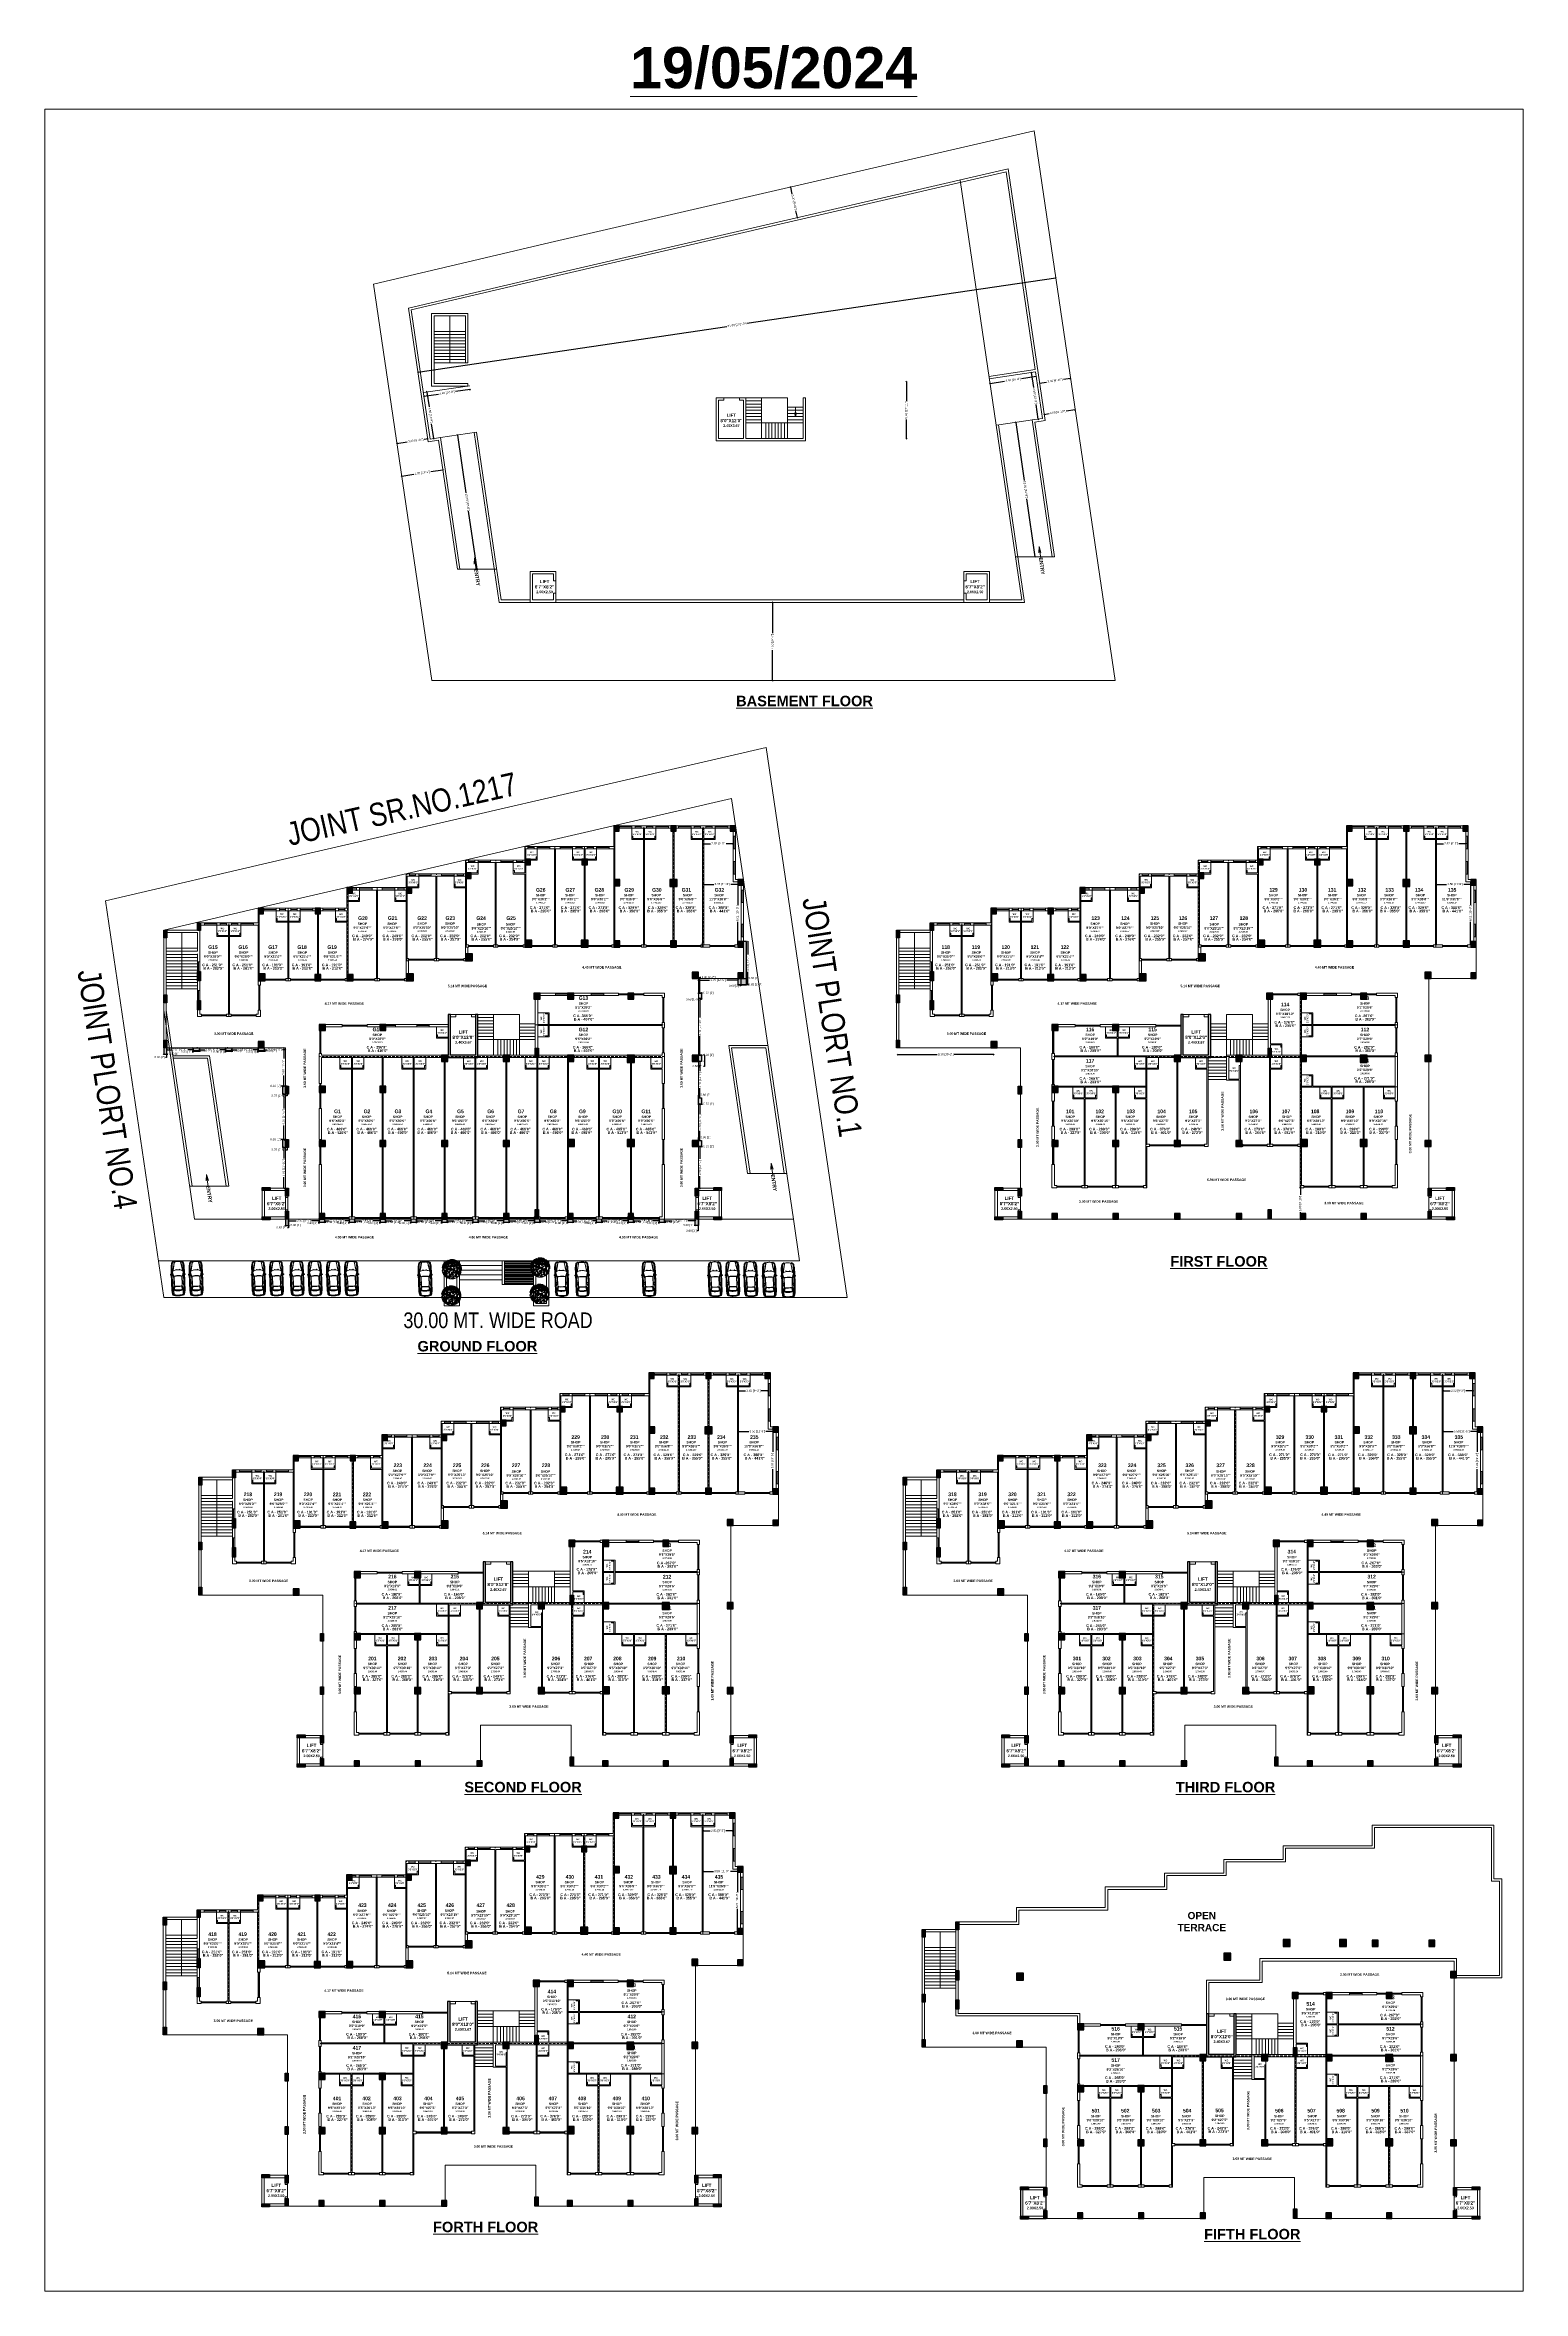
# Model space of a CAD drawing. Header units: metres. Extents: x 0 to 8495, y 0 to 3455.
# Drawn here: x 8253 to 8394.7, y 126.3 to 341.6 of the extents above; entities that cross this region are included whole.
import ezdxf

# ---------------------------------------------------------------- set-up
doc = ezdxf.new("R2010")
doc.units = ezdxf.units.M
doc.header["$MEASUREMENT"] = 0
doc.linetypes.add('DASH2', pattern=[0.375, 0.25, -0.125])
doc.layers.get('0').update_dxf_attribs({"lineweight": 18})
for name, color, linetype, lineweight in [('_PrintItems', 7, 'Continuous', 20), ('Columns', 12, 'Continuous', 25), ('furniture', 30, 'Continuous', 20), ('zelen', 69, 'Continuous', 18)]:
    doc.layers.add(name, color=color, linetype=linetype, lineweight=lineweight)
doc.styles.add('Annotative', font='arial.ttf')
doc.styles.add('PreDCRFont', font='ARIALN.TTF')
doc.styles.get("Standard").update_dxf_attribs({"font": 'ARIALN.TTF', "height": 0.2})
doc.dimstyles.get("Standard").update_dxf_attribs({"dimtxt": 0.2, "dimasz": 0.1, "dimexe": 0.08, "dimexo": 0.1125, "dimgap": 0.09, "dimtad": 0, "dimtoh": 1, "dimzin": 0, "dimdsep": 46, "dimtxsty": 'Annotative', "dimblk": 'OBLIQUE', "dimcen": 0.09, "dimse1": 1, "dimse2": 1, "dimclrt": 256, "dimadec": 0, "dimazin": 0, "dimtfac": 1, "dimtofl": 0, "dimtmove": 0, "dimatfit": 3, "dimldrblk": 'OBLIQUE', "dimfxl": 1, "dimtolj": 1, "dimtzin": 0, "dimarcsym": 0})

# ---------------------------------------------------------------- blocks, each defined once
blk = doc.blocks.new('z_550')
at = {"linetype": 'Continuous', "lineweight": 13}
blk.add_hatch(color=256, dxfattribs=at).paths.add_polyline_path([(14, -30), (14, -95), (30, -117), (23, -192), (38, -109), (81, -125), (38, -107), (24, -92), (28, -12), (48, 0), (116, 25), (174, 100), (108, 31), (13, 0), (-13, 0), (-37, 43), (-11, 105), (-39, 46), (-85, 82), (-127, 112), (-134, 165), (-130, 106), (-90, 75), (-136, 48), (-87, 72), (-43, 39), (-19, -13), (-20, -23), (-85, -78), (-89, -116), (-154, -152), (-83, -117), (-78, -83), (-9, -34)])
at = {"lineweight": 13}
blk.add_hatch(color=256, dxfattribs=at).paths.add_polyline_path([(-85, -78), (-169, -74), (-85, -79)])
for p, q in [((-230, 49), (-266, 48)), ((-191, 48), (-233, 25)), ((-212, 37), (-230, 49)), ((-160, 158), (-207, 157)), ((-136, 48), (-191, 48)), ((-134, 165), (-169, 200)), ((-143, 175), (-160, 158)), ((-136, 48), (-90, 75)), ((-87, 72), (-136, 48)), ((-134, 165), (-121, 198)), ((-134, 165), (-130, 106)), ((-127, 112), (-134, 165)), ((-130, 106), (-90, 75)), ((-121, 198), (-129, 226)), ((-85, 82), (-127, 112)), ((-87, 72), (-43, 39)), ((-39, 46), (-85, 82)), ((-55, 202), (-49, 239)), ((-11, 105), (-55, 202)), ((-43, 175), (-16, 192)), ((-43, 39), (-19, -13)), ((-39, 46), (-11, 105)), ((-11, 105), (-37, 43)), ((-13, 0), (-37, 43)), ((-16, 192), (-9, 224)), ((13, 0), (-13, 0)), ((-11, 105), (4, 168)), ((4, 168), (42, 232)), ((4, 168), (37, 176)), ((108, 31), (13, 0)), ((23, 200), (64, 200)), ((28, -12), (48, 0)), ((48, 0), (116, 25)), ((64, 200), (98, 225)), ((174, 100), (108, 31)), ((116, 25), (174, 100)), ((116, 25), (149, 18)), ((133, 47), (164, 39)), ((139, 124), (153, 156)), ((150, 75), (139, 124)), ((153, 156), (148, 195)), ((153, 156), (186, 172)), ((164, 39), (229, 56)), ((174, 100), (210, 125)), ((196, 48), (239, 24)), ((-206, -78), (-253, -65)), ((-191, -99), (-235, -102)), ((-181, -146), (-216, -160)), ((-191, -99), (-206, -78)), ((-169, -74), (-197, -56)), ((-169, -74), (-191, -99)), ((-154, -152), (-181, -146)), ((-169, -74), (-85, -79)), ((-85, -78), (-169, -74)), ((-154, -152), (-169, -215)), ((-89, -116), (-154, -152)), ((-154, -152), (-83, -117)), ((-90, -159), (-95, -182)), ((-70, -139), (-90, -159)), ((-90, -159), (-55, -221)), ((-85, -78), (-89, -116)), ((-20, -23), (-85, -78)), ((-67, -200), (-84, -234)), ((-83, -117), (-78, -83)), ((-83, -117), (-70, -139)), ((-78, -83), (-9, -34)), ((-19, -13), (-20, -23)), ((-9, -34), (14, -30)), ((35, -206), (8, -255)), ((14, -30), (14, -95)), ((14, -95), (30, -117)), ((23, -192), (38, -109)), ((30, -117), (23, -192)), ((23, -192), (35, -206)), ((24, -92), (28, -12)), ((38, -107), (24, -92)), ((27, -219), (45, -235)), ((38, -107), (81, -125)), ((81, -125), (38, -109)), ((45, -235), (49, -275)), ((81, -125), (80, -156)), ((81, -125), (148, -125)), ((125, -125), (120, -174)), ((120, -174), (133, -191)), ((148, -125), (172, -119)), ((148, -125), (180, -162)), ((164, -144), (185, -136)), ((185, -136), (214, -147))]:
    blk.add_line(p, q, dxfattribs=at)
at = {"color": 22, "lineweight": 5}
blk.add_line((-191, 48), (-208, 61), dxfattribs=at)
at = {"color": 82, "lineweight": 5}
for centre in [(-301, 46), (-301, 40), (-300, 52), (-299, 34), (-298, 59), (-296, 64), (-296, 42), (-296, 28), (-295, 54), (-296, 48), (-295, 37), (-293, 59), (-294, 23), (-292, 32), (-291, 17), (-291, 41), (-290, 11), (-290, 26), (-289, 50), (-289, 36), (-289, 5), (-287, 22), (-288, -1), (-285, 41), (-286, 30), (-285, 15), (-284, 95), (-284, 54), (-283, 49), (-284, 34), (-283, 25), (-284, 8), (-283, 2), (-282, 19), (-280, 58), (-279, 13), (-278, 86), (-279, 53), (-279, 38), (-278, 33), (-277, 99), (-277, 48), (-277, 47), (-278, 27), (-277, 8), (-275, 93), (-274, 42), (-274, 25), (-275, 20), (-274, 13), (-274, 1), (-273, 37), (-273, 10), (-272, 89), (-272, 84), (-273, 52), (-272, 31), (-272, 101), (-272, 47), (-270, 24), (-269, 19), (-270, 5), (-267, 92), (-268, 89), (-266, 85), (-264, 106), (-264, 100), (-261, 95), (-261, 90), (-261, 113), (-261, 78), (-258, 104), (-258, 108), (-258, 86), (-256, 95), (-255, 91), (-255, 81), (-255, 76), (-253, 157), (-253, 108), (-252, 104), (-251, 97), (-249, 162), (-250, 136), (-250, 81), (-249, 77), (-244, 167), (-245, 134), (-245, 121), (-243, 127), (-243, 162), (-240, 172), (-239, 144), (-240, 133), (-240, 120), (-238, 166), (-237, 177), (-236, 160), (-236, 155), (-237, 128), (-234, 144), (-234, 131), (-233, 171), (-233, 136), (-233, 182), (-231, 162), (-230, 156), (-229, 187), (-230, 177), (-229, 143), (-229, 129), (-229, 125), (-229, 112), (-228, 118), (-226, 160), (-226, 137), (-224, 183), (-224, 177), (-225, 152), (-225, 139), (-224, 124), (-223, 189), (-223, 144), (-222, 171), (-222, 158), (-221, 119), (-221, 163), (-219, 196), (-220, 150), (-220, 137), (-219, 133), (-219, 120), (-219, 192), (-218, 186), (-218, 180), (-218, 126), (-217, 170), (-217, 157), (-217, 145), (-216, 185), (-215, 197), (-215, 112), (-214, 164), (-214, 132), (-214, 119), (-214, 61), (-213, 53), (-212, 177), (-212, 164), (-212, 26), (-211, 170), (-211, 138), (-211, 125), (-211, 156), (-211, 127), (-210, 130), (-209, 31), (-209, 58), (-208, 48), (-209, 37), (-207, 176), (-207, 163), (-205, 154), (-206, 136), (-206, 123), (-205, 44), (-205, 27), (-205, 209), (-204, 171), (-205, 52), (-203, 39), (-203, 33), (-203, 149), (-203, 131), (-201, 28), (-200, 215), (-199, 47), (-199, 43), (-199, 210), (-199, 55), (-199, 36), (-199, 30), (-197, 154), (-198, 48), (-196, 165), (-197, 27), (-195, 40), (-194, 215), (-194, 55), (-194, 149), (-193, 34), (-192, 158), (-193, 30), (-192, 220), (-191, 210), (-191, 169), (-192, 152), (-192, 47), (-190, 210), (-190, 178), (-191, 164), (-189, 53), (-190, 43), (-189, 37), (-188, 216), (-187, 51), (-186, 224), (-187, 173), (-186, 168), (-186, 150), (-186, 56), (-185, 177), (-185, 161), (-184, 146), (-185, 41), (-182, 221), (-182, 214), (-182, 46), (-183, 37), (-181, 228), (-181, 54), (-180, 155), (-180, 50), (-180, 150), (-179, 144), (-179, 41), (-179, 174), (-178, 41), (-177, 225), (-178, 170), (-177, 55), (-175, 56), (-175, 47), (-175, 154), (-174, 38), (-174, 32), (-174, 233), (-173, 174), (-173, 162), (-172, 169), (-172, 134), (-173, 46), (-172, 174), (-172, 148), (-172, 139), (-171, 50), (-171, 22), (-170, 159), (-170, 43), (-170, 38), (-169, 217), (-169, 204), (-169, 165), (-169, 154), (-168, 144), (-168, 43), (-169, 33), (-169, 28), (-167, 210), (-167, 178), (-168, 57), (-167, 52), (-168, 8), (-166, 172), (-167, 152), (-167, 137), (-166, 18), (-166, 26), (-166, 2), (-164, 161), (-164, 143), (-164, 216), (-164, 203), (-163, 42), (-163, 11), (-162, 59), (-162, 48), (-162, 176), (-161, 135), (-161, 37), (-162, 21), (-161, 211), (-160, 170), (-160, 165), (-160, 138), (-160, 16), (-160, 6), (-159, 226), (-159, 213), (-160, 155), (-160, 145), (-158, 218), (-159, 206), (-158, 198), (-157, 159), (-158, 54), (-157, 48), (-157, 42), (-157, 149), (-157, 139), (-156, 11), (-154, 225), (-154, 212), (-154, 205), (-154, 192), (-154, 179), (-153, 169), (-154, 135), (-152, 163), (-152, 155), (-153, 46), (-151, 219), (-152, 128), (-151, 199), (-150, 40), (-151, 36), (-149, 151), (-149, 142), (-149, 134), (-148, 213), (-148, 200), (-147, 205), (-147, 164), (-145, 153), (-145, 129), (-145, 43), (-144, 159), (-144, 136), (-143, 212), (-143, 198), (-143, 170), (-142, 134), (-142, 164), (-140, 206), (-140, 159), (-138, 148), (-135, 176), (-136, 149), (-134, 159), (-133, 167), (-132, 145), (-129, 13), (-129, 8), (-128, 174), (-128, 153), (-127, 163), (-127, 25), (-127, 20), (-128, 2), (-127, 210), (-127, 170), (-125, 158), (-126, 150), (-124, 142), (-124, 212), (-124, 179), (-123, 162), (-124, 15), (-123, 9), (-123, 197), (-122, 167), (-122, 27), (-122, 4), (-122, -2), (-122, 21), (-121, 134), (-120, 129), (-119, 13), (-117, 157), (-118, 152), (-118, 142), (-117, 25), (-118, 2), (-117, 185), (-116, 184), (-116, 179), (-116, 170), (-115, 164), (-115, 176), (-115, 146), (-115, 137), (-115, 132), (-113, 179), (-114, 19), (-114, 14), (-111, 172), (-111, 183), (-109, 162), (-110, 137), (-108, 142), (-109, 133), (-108, 21), (-107, 151), (-108, 15), (-107, 161), (-106, 175), (-105, 251), (-104, 238), (-105, 170), (-104, 19), (-99, 158), (-100, 152), (-98, 208), (-98, 204), (-98, 195), (-99, 190), (-98, 188), (-97, 236), (-97, 223), (-97, 210), (-98, 175), (-96, 229), (-95, 200), (-94, 184), (-93, 244), (-93, 193), (-92, 235), (-92, 222), (-91, 170), (-91, 168), (-90, 251), (-91, 199), (-89, 230), (-89, 221), (-89, 208), (-88, 214), (-87, 247), (-87, 242), (-87, 194), (-84, 220), (-84, 207), (-83, 237), (-83, 224), (-83, 247), (-82, 243), (-82, 229), (-81, 215), (-81, 2), (-79, 249), (-79, 212), (-79, 199), (-78, 1), (-78, 235), (-78, 222), (-77, 204), (-77, 21), (-77, 16), (-76, 257), (-77, 31), (-75, 230), (-73, 252), (-73, 247), (-73, 211), (-73, 197), (-74, 26), (-73, -2), (-73, 226), (-73, 213), (-72, 260), (-71, 219), (-72, 20), (-72, 14), (-71, 7), (-70, 268), (-70, 205), (-69, 25), (-68, 252), (-69, 2), (-67, 248), (-67, 225), (-67, 212), (-67, 18), (-67, 9), (-65, 275), (-65, 269), (-65, 20), (-64, 253), (-64, 266), (-64, 14), (-62, 0), (-61, 260), (-61, 12), (-62, 6), (-60, 21), (-59, 151), (-58, 270), (-58, 255), (-58, 250), (-59, 17), (-59, 2), (-57, 263), (-56, 277), (-57, 150), (-56, 147), (-56, 8), (-54, 14), (-54, 3), (-54, -2), (-53, 255), (-53, 246), (-53, 8), (-52, 251), (-52, 156), (-50, 272), (-50, 151), (-51, 146), (-49, 13), (-50, 6), (-48, 2), (-48, -2), (-47, 279), (-46, 154), (-45, 148), (-46, 142), (-44, 266), (-44, 160), (-39, 160), (-40, 154), (-40, 148), (-39, 143), (-35, 155), (-34, 148), (-32, 143), (-30, 159), (-31, 153), (-28, 145), (-28, 136), (-28, 123), (-26, 159), (-25, 130), (-25, 149), (-24, 155), (-23, 141), (-21, 158), (-20, 140), (-21, 127), (-19, 149), (-18, 132), (-17, 122), (-16, 263), (-16, 142), (-15, 155), (-13, 281), (-14, 215), (-13, 148), (-13, 126), (-13, 258), (-12, 207), (-11, 143), (-12, 135), (-12, 120), (-11, 252), (-9, 274), (-9, 202), (-9, 258), (-8, 152), (-9, 140), (-8, 132), (-8, 271), (-8, 258), (-8, 216), (-7, 210), (-7, 205), (-8, 147), (-8, 126), (-6, 263), (-6, 282), (-6, 250), (-6, 218), (-5, 252), (-4, 156), (-3, 205), (-3, 150), (-2, 270), (-2, 256), (-1, 275), (-1, 212), (-2, 144), (1, 264), (0, 248), (1, 200), (2, 281), (2, 154), (3, 208), (5, 276), (5, 269), (6, 265), (6, 252), (6, 206), (7, 280), (7, 257), (7, 200), (7, 217), (10, 274), (11, 264), (11, 250), (11, 211), (11, 206), (13, 280), (14, 258), (14, 203), (16, 210), (18, 273), (18, 267), (18, 254), (17, 185), (19, 280), (19, 259), (19, 205), (19, 192), (20, 206), (20, 199), (22, 209), (23, 265), (23, 252), (23, 215), (24, 188), (25, 200), (24, 188), (26, 260), (25, 194), (27, 278), (27, 224), (27, 206), (29, 218), (30, 211), (31, 273), (30, 268), (30, 199), (34, 229), (34, 229), (34, 278), (35, 264), (35, 226), (35, 218), (35, 205), (36, 211), (36, 271), (37, 199), (38, 277), (39, 263), (38, 231), (40, 217), (40, 204), (41, 224), (42, 235), (43, 212), (45, 236), (45, 229), (48, 123), (48, 91), (49, 77), (50, 106), (49, 87), (50, 94), (50, 83), (53, 114), (52, 90), (54, 102), (54, 79), (55, 97), (55, 85), (56, 109), (56, 104), (56, 92), (59, 100), (61, 109), (60, 96), (62, 105), (63, 124), (63, 114), (64, 99), (64, 240), (65, 118), (66, 96), (66, 232), (66, 219), (67, 127), (67, 111), (66, 106), (68, 269), (68, 224), (68, 122), (68, 103), (69, 116), (70, 252), (70, 239), (70, 98), (71, 125), (71, 230), (71, 217), (71, 119), (71, 110), (73, 247), (73, 115), (74, 123), (75, 267), (74, 225), (74, 107), (76, 262), (76, 118), (76, 254), (76, 111), (77, 248), (77, 235), (78, 131), (78, 105), (79, 241), (79, 116), (79, 235), (79, 222), (81, 258), (81, 227), (80, 111), (82, 134), (82, 129), (81, 124), (83, 247), (83, 234), (83, 104), (84, 265), (84, 253), (85, 233), (85, 220), (86, 242), (86, 126), (86, 131), (87, 258), (88, 228), (90, 253), (90, 241), (90, 228), (90, 128), (91, 263), (91, 246), (91, 233), (92, 123), (93, 257), (95, 240), (95, 226), (97, 131), (97, 126), (96, 115), (98, 252), (97, 246), (98, 234), (99, 119), (99, 257), (102, 129), (102, 121), (102, 115), (104, 244), (104, 126), (105, 250), (104, 132), (106, 257), (107, 121), (106, 115), (107, 140), (109, 239), (110, 246), (110, 144), (109, 141), (109, 135), (110, 131), (110, 119), (111, 253), (111, 126), (113, 146), (113, 150), (114, 138), (114, 129), (114, 119), (115, 123), (115, 248), (115, 241), (115, 143), (115, 134), (117, 146), (117, 137), (118, 153), (120, 243), (120, 132), (119, 128), (120, 123), (121, 250), (121, 148), (121, 142), (121, 136), (125, 125), (125, 128), (125, 117), (127, 123), (130, 123), (129, 116), (131, 114), (134, 134), (133, 110), (134, 125), (134, 118), (134, 100), (137, 129), (137, 125), (137, 106), (139, 121), (138, 114), (139, 99), (140, 138), (141, 131), (142, 107), (142, 125), (142, 115), (142, 110), (144, 102), (145, 132), (145, 137), (146, 120), (147, 114), (146, 107), (147, 126), (152, 122), (153, 201), (153, 188), (154, 193), (158, 199), (158, 186), (161, 183), (161, 170), (161, 194), (162, 175), (166, 182), (166, 169), (167, 200), (167, 187), (168, 192), (169, 176), (169, 11), (170, -1), (172, 198), (172, 185), (172, 6), (172, 2), (175, 193), (174, 181), (176, 213), (175, -3), (177, 6), (177, 188), (178, 3), (178, 169), (179, 21), (179, 11), (181, 210), (180, 183), (180, 179), (180, 164), (181, 15), (181, 204), (182, 200), (181, 176), (181, 148), (181, 144), (182, 137), (182, 25), (182, 9), (182, 4), (183, 196), (183, 159), (183, 154), (184, 20), (184, 0), (184, 171), (184, 167), (185, 13), (185, 207), (185, 183), (187, 200), (186, 193), (186, 180), (186, 148), (187, 136), (187, 23), (187, 8), (187, 145), (187, 17), (188, 159), (189, 13), (189, 171), (189, 155), (190, 21), (190, 5), (191, 201), (190, 194), (191, 189), (190, 167), (191, 165), (190, -1), (191, 178), (191, 139), (192, 16), (192, 9), (193, 175), (194, 197), (193, 185), (193, 170), (194, 3), (195, 180), (194, 146), (195, 162), (196, 9), (196, 191), (198, 173), (198, 166), (197, 141), (197, 137), (198, 26), (197, 22), (198, 194), (198, 158), (198, 1), (200, 179), (200, 163), (201, 186), (201, 169), (201, 148), (202, 189), (202, 154), (202, 24), (202, 141), (203, 158), (203, 138), (204, 175), (205, 164), (206, 150), (206, 185), (206, 180), (207, 171), (206, 156), (208, 161), (209, 175), (208, 166), (208, 143), (210, 153), (210, 180), (211, 170), (211, 157), (211, 150), (212, 164), (213, 176), (215, 145), (214, 141), (216, 172), (216, 167), (215, 161), (220, 168), (220, 164), (220, 159), (220, 142), (223, 158), (224, 163), (227, 158), (229, 84), (229, 79), (230, 100), (234, 86), (235, 80), (234, 73), (234, 68), (239, 84), (240, 75), (240, 69), (244, 96), (244, 91), (244, 73), (246, 84), (246, 79), (250, 98), (250, 92), (249, 6), (251, 86), (252, 80), (251, 74), (251, 69), (254, 96), (253, 3), (256, 84), (255, 10), (255, 0), (257, 76), (257, 70), (258, 99), (258, 4), (260, 88), (259, 9), (260, 94), (261, 82), (261, 74), (261, 40), (261, 15), (262, 33), (263, 88), (263, 28), (263, 21), (263, 5), (264, 77), (265, 10), (266, 82), (265, 62), (266, 58), (267, 54), (266, 35), (267, 30), (267, 16), (266, 1), (267, 76), (268, 47), (269, 37), (269, 25), (268, 21), (269, 70), (270, 6), (270, 42), (270, 30), (271, 12), (271, 63), (273, 57), (273, 48), (273, 35), (273, 17), (275, 29), (275, 22), (275, 51), (275, 42), (276, 12), (276, 6), (278, 33), (279, 37), (280, 26), (279, 20), (281, 15), (283, 8), (-291, -25), (-291, -32), (-289, -19), (-288, -13), (-287, -7), (-287, -32), (-284, -18), (-282, -4), (-283, -12), (-281, -23), (-280, -31), (-279, -135), (-279, -3), (-278, -140), (-276, -13), (-275, -32), (-275, -137), (-274, -143), (-274, -5), (-273, -147), (-272, -139), (-270, -144), (-269, -151), (-268, -131), (-268, -157), (-266, -151), (-264, -138), (-264, -128), (-264, -134), (-263, -158), (-252, -175), (-251, -87), (-249, -69), (-249, -164), (-249, -170), (-249, -179), (-247, -83), (-246, -62), (-247, -161), (-245, -174), (-245, -87), (-244, -57), (-243, -67), (-243, -71), (-243, -170), (-244, -173), (-242, -161), (-241, -89), (-241, -156), (-241, -50), (-241, -83), (-239, -167), (-238, -67), (-238, -164), (-238, -174), (-238, -55), (-238, -59), (-237, -71), (-237, -88), (-236, -83), (-237, -181), (-235, -76), (-235, -136), (-236, -155), (-236, -160), (-233, -166), (-233, -55), (-232, -88), (-233, -116), (-232, -59), (-232, -82), (-232, -124), (-232, -133), (-232, -155), (-230, -65), (-230, -119), (-230, -128), (-231, -139), (-229, -68), (-230, -87), (-229, -116), (-229, -125), (-229, -162), (-226, -59), (-226, -130), (-226, -134), (-226, -140), (-225, -77), (-225, -115), (-225, -120), (-224, -51), (-225, -72), (-224, -126), (-224, -126), (-224, -61), (-223, -83), (-222, -65), (-222, -54), (-221, -138), (-220, -69), (-220, -77), (-221, -145), (-219, -140), (-218, -74), (-217, -81), (-217, -52), (-216, -57), (-217, -63), (-216, -139), (-216, -146), (-215, -63), (-215, -148), (-215, -59), (-214, -71), (-213, -76), (-213, -68), (-213, -82), (-212, -152), (-211, -49), (-212, -54), (-211, -137), (-211, -144), (-210, -64), (-208, -73), (-209, -79), (-208, -137), (-207, -46), (-207, -50), (-208, -149), (-207, -85), (-207, -141), (-206, -40), (-204, -45), (-205, -55), (-204, -75), (-203, -137), (-203, -147), (-203, -152), (-202, -40), (-202, -50), (-202, -69), (-201, -36), (-201, -44), (-200, -142), (-199, -148), (-198, -136), (-194, -140), (-193, -231), (-193, -236), (-189, -174), (-188, -170), (-188, -179), (-188, -229), (-187, -235), (-187, -167), (-187, -175), (-186, -160), (-184, -180), (-183, -231), (-183, -165), (-183, -170), (-182, -177), (-182, -219), (-182, -224), (-178, -229), (-178, -234), (-176, -217), (-176, -223), (-173, -227), (-172, -219), (-172, -233), (-170, -179), (-158, -238), (-157, -211), (-157, -220), (-156, -231), (-155, -35), (-152, -28), (-152, -215), (-152, -224), (-152, -236), (-153, -241), (-149, -33), (-149, -37), (-148, -221), (-149, -229), (-147, -240), (-147, -234), (-146, -21), (-146, -26), (-144, -33), (-143, -37), (-142, -217), (-143, -226), (-143, -229), (-141, -224), (-140, -20), (-140, -25), (-137, -36), (-136, -22), (-135, -10), (-135, -16), (-134, -28), (-133, -236), (-131, -20), (-131, -25), (-130, -33), (-131, -38), (-130, -241), (-129, -9), (-129, -15), (-128, -3), (-126, -236), (-125, -18), (-126, -33), (-125, -218), (-126, -227), (-125, -11), (-125, -24), (-125, -37), (-124, -222), (-123, -241), (-123, -232), (-122, -232), (-120, -9), (-120, -15), (-121, -20), (-120, -218), (-119, -216), (-119, -225), (-119, -259), (-118, -254), (-118, -235), (-118, -241), (-117, -246), (-117, -4), (-116, -226), (-115, -222), (-114, -230), (-115, -250), (-114, -258), (-114, -235), (-112, -239), (-112, -244), (-111, -216), (-112, -230), (-111, -264), (-111, -220), (-110, -255), (-109, -246), (-109, -270), (-107, -231), (-107, -261), (-106, -213), (-106, -225), (-105, -236), (-105, -251), (-103, -17), (-104, -266), (-102, -5), (-101, -219), (-101, -224), (-101, -231), (-99, -11), (-98, -14), (-96, -227), (-96, -12), (-95, -219), (-94, -236), (-94, -8), (-94, -16), (-94, -233), (-92, -277), (-91, -12), (-89, -230), (-88, -267), (-89, -272), (-87, -6), (-84, -252), (-85, -260), (-85, -277), (-83, -4), (-83, -271), (-83, -265), (-81, -193), (-81, -202), (-80, -228), (-81, -276), (-79, -257), (-79, -261), (-79, -248), (-78, -268), (-78, -274), (-78, -7), (-77, -255), (-76, -197), (-76, -218), (-76, -223), (-75, -8), (-75, -13), (-76, -206), (-74, -249), (-75, -264), (-72, -203), (-73, -211), (-73, -228), (-71, -256), (-71, -215), (-71, -221), (-70, -8), (-70, -195), (-69, -251), (-69, -261), (-69, -267), (-68, -226), (-66, -199), (-67, -208), (-67, -211), (-66, -218), (-66, -224), (-66, -4), (-65, -206), (-64, -19), (-64, -24), (-64, -191), (-63, -226), (-63, -215), (-62, -7), (-62, -12), (-62, -199), (-62, -232), (-59, -17), (-58, -23), (-56, -5), (-56, -11), (-57, -217), (-54, -19), (-54, -218), (-52, -7), (-50, -217), (-50, -12), (-50, -17), (-44, -11), (-44, -199), (-44, -16), (-43, -198), (-40, -13), (-37, -250), (-35, -197), (-35, -246), (-34, -237), (-33, -228), (-33, -252), (-32, -251), (-31, -243), (-30, -195), (-29, -233), (-28, -239), (-28, -248), (-23, -244), (-22, -190), (-22, -196), (-19, -125), (-19, -130), (-17, -189), (-16, -195), (-14, -123), (-13, -129), (-14, -201), (-14, -206), (-12, -191), (-13, -212), (-11, -133), (-11, -138), (-9, -125), (-8, -199), (-8, -205), (-5, -131), (-5, -137), (-6, -189), (-6, -194), (-4, -119), (-4, -124), (-4, -201), (-1, -133), (0, -187), (0, -106), (0, -111), (0, -193), (2, -117), (2, -123), (4, -189), (6, -104), (6, -110), (6, -119), (10, -106), (76, -207), (76, -216), (81, -211), (81, -220), (81, -232), (82, -96), (83, -109), (84, -80), (83, -100), (85, -93), (84, -104), (85, -217), (84, -225), (87, -97), (86, -230), (87, -73), (88, -85), (88, -108), (89, -89), (89, -102), (90, -83), (90, -78), (90, -94), (91, -208), (91, -213), (90, -222), (90, -225), (92, -220), (94, -87), (94, -200), (95, -78), (94, -91), (94, -229), (96, -82), (95, -213), (97, -205), (97, -210), (97, -63), (97, -73), (98, -87), (98, -221), (99, -69), (100, -91), (100, -226), (101, -76), (100, -215), (100, -232), (102, -205), (102, -64), (103, -71), (103, -209), (102, -217), (104, -213), (105, -61), (105, -227), (106, -67), (105, -77), (107, -232), (108, -64), (107, -72), (108, -214), (107, -223), (110, -69), (109, -218), (110, -76), (110, -228), (112, -56), (111, -228), (113, -213), (114, -212), (114, -221), (114, -76), (116, -53), (116, -58), (116, -63), (115, -231), (115, -237), (117, -222), (118, -218), (119, -225), (118, -246), (120, -61), (119, -231), (121, -56), (121, -77), (121, -226), (121, -235), (121, -240), (122, -211), (122, -260), (122, -216), (123, -251), (124, -58), (124, -70), (124, -242), (124, -266), (126, -64), (127, -75), (127, -79), (126, -257), (127, -46), (127, -51), (128, -100), (127, -209), (128, -247), (129, -253), (129, -262), (131, -55), (131, -61), (130, -89), (130, -95), (130, -104), (132, -75), (133, -44), (133, -50), (133, -78), (133, -85), (133, -107), (134, -256), (134, -258), (134, -99), (136, -58), (136, -98), (137, -95), (137, -235), (137, -46), (137, -86), (139, -55), (138, -60), (139, -81), (138, -108), (139, -232), (139, -237), (141, -92), (141, -118), (141, -47), (142, -89), (142, -99), (143, -106), (142, -112), (143, -46), (143, -52), (144, -56), (144, -43), (145, -61), (144, -80), (144, -85), (146, -99), (147, -90), (147, -96), (147, -37), (147, -41), (148, -80), (148, -57), (149, -63), (151, -41), (151, -86), (152, -92), (152, -97), (152, -106), (152, -112), (154, -64), (157, -91), (156, -101), (157, -106), (159, -62), (158, -96), (159, -111), (159, -70), (161, -64), (161, -102), (163, -93), (163, -12), (164, -63), (164, -70), (164, -97), (165, -15), (165, -25), (165, -73), (166, -20), (166, -8), (166, -109), (167, -77), (168, -12), (168, -62), (169, -68), (169, -86), (168, -115), (169, -23), (171, -5), (170, -17), (170, -46), (172, -57), (172, -62), (172, -81), (172, -10), (172, -73), (173, -106), (173, -111), (173, -66), (174, -88), (174, -49), (176, -7), (175, -56), (176, -80), (176, -62), (176, -72), (176, -77), (179, -54), (178, -85), (178, -108), (180, -3), (179, -50), (180, -67), (181, -72), (181, -80), (181, -105), (180, -111), (181, -6), (182, -42), (181, -61), (184, -97), (186, -4), (186, -96), (186, -102), (186, -106), (186, -64), (186, -93), (187, -111), (190, -87), (189, -91), (190, -99), (190, -108), (192, -95), (192, -103), (191, -114), (193, -91), (193, -100), (194, -84), (195, -4), (196, -105), (196, -109), (196, -115), (197, -90), (197, -95), (198, -101), (201, -113), (201, -109), (201, -120), (203, -115), (206, -114), (206, -121), (207, -123), (210, -127), (210, -103), (211, -112), (211, -119), (211, -137), (214, -108), (214, -112), (214, -131), (214, -124), (215, -116), (216, -138), (217, -99), (218, -106), (218, -130), (219, -112), (219, -122), (219, -127), (220, -135), (221, -100), (221, -105), (223, -118), (223, -130), (224, -111), (223, -123), (224, -92), (228, -115), (232, -86), (234, -129), (234, -134), (235, -166), (235, -82), (236, -140), (236, -145), (236, -89), (237, -170), (239, -87), (239, -122), (240, -94), (240, -98), (239, -127), (240, -133), (240, -165), (241, -138), (241, -155), (241, -84), (241, -90), (241, -144), (243, -160), (244, -93), (243, -114), (243, -119), (244, -129), (245, -79), (244, -87), (246, -95), (246, -100), (246, -140), (246, -155), (247, -74), (247, -91), (247, -122), (248, -69), (248, -83), (247, -117), (248, -131), (249, -87), (248, -102), (250, -80), (250, -144), (250, -64), (250, -75), (251, -93), (251, -107), (250, -136), (251, -100), (251, -112), (252, -71), (253, -84), (253, -88), (254, -92), (254, -96), (254, -137), (253, -141), (254, -66), (255, -75), (254, -80), (255, -104), (255, -131), (255, -114), (256, -118), (257, -61), (257, -71), (258, -107), (257, -124), (259, -66), (258, -131), (260, -111), (260, -127), (262, -62), (262, -116), (262, -121)]:
    blk.add_circle(centre, 2.58, dxfattribs=at)
at = {"color": 7, "lineweight": 5}
for centre in [(-281, 106), (-278, 109), (-276, 104), (-274, 113), (-273, 119), (-273, 108), (-269, 113), (-269, 105), (-268, 109), (-268, 56), (-268, 37), (-268, 14), (-269, -1), (-267, 51), (-268, 8), (-265, 136), (-266, 45), (-263, 41), (-262, 142), (-263, 35), (-262, 6), (-262, -3), (-260, 138), (-261, 6), (-261, 2), (-260, 146), (-259, 45), (-258, 143), (-258, 39), (-257, 1), (-256, 151), (-256, 137), (-257, 33), (-256, 22), (-256, 10), (-256, 6), (-255, 5), (-255, 0), (-253, 147), (-254, 141), (-254, 132), (-253, 31), (-252, 150), (-252, 26), (-250, 20), (-249, 3), (-249, 141), (-248, -2), (-246, 101), (-245, 110), (-245, 95), (-243, 77), (-243, 2), (-242, 105), (-240, 114), (-241, 99), (-240, 108), (-239, 93), (-238, 81), (-237, 90), (-238, 75), (-234, 106), (-234, 85), (-233, 102), (-232, 94), (-233, 79), (-232, 88), (-232, 73), (-228, 106), (-227, 100), (-225, 95), (-226, 86), (-225, 82), (-220, 99), (-220, 86), (-219, 108), (-220, 93), (-219, 80), (-216, 103), (-215, 97), (-214, 106), (-213, 201), (-214, 91), (-211, 190), (-210, 184), (-211, 143), (-209, 148), (-209, 205), (-208, 199), (-208, 104), (-207, 193), (-207, 100), (-205, 188), (-205, 141), (-204, 208), (-204, 188), (-204, 182), (-203, 203), (-202, 197), (-203, 141), (-202, 104), (-202, 98), (-199, 202), (-199, 192), (-199, 187), (-198, 145), (-197, 140), (-195, 196), (-195, 206), (-194, 201), (-194, 191), (-193, 184), (-193, 143), (-191, 137), (-190, 187), (-189, 205), (-188, 198), (-185, 191), (-185, 182), (-186, 135), (-184, 200), (-185, 186), (-182, 131), (-181, 195), (-179, 204), (-180, 189), (-179, 199), (-178, 183), (-173, 196), (-172, 192), (-167, 196), (-166, 190), (-166, 187), (-163, 182), (-161, 191), (-161, 185), (-160, 241), (-154, 239), (-155, 183), (-152, 245), (-151, 66), (-149, 183), (-148, 177), (-146, 70), (-145, 79), (-145, 65), (-144, 242), (-144, 229), (-143, 248), (-141, 236), (-142, 74), (-140, 83), (-141, 69), (-140, 78), (-139, 63), (-139, 252), (-138, 231), (-138, 227), (-138, 242), (-134, 85), (-134, 247), (-133, 231), (-134, 75), (-132, 228), (-133, 71), (-132, 254), (-130, 238), (-130, 89), (-128, 98), (-129, 84), (-127, 245), (-128, 75), (-127, 70), (-125, 250), (-125, 93), (-124, 240), (-124, 235), (-124, 87), (-124, 258), (-124, 102), (-123, 97), (-124, 68), (-123, 81), (-119, 240), (-119, 72), (-119, 257), (-118, 249), (-118, 236), (-118, 66), (-117, 94), (-118, 81), (-116, 240), (-116, 90), (-115, 76), (-113, 247), (-113, 85), (-114, 70), (-112, 79), (-112, 64), (-112, 253), (-111, 94), (-110, 242), (-110, 237), (-111, 89), (-106, 77), (-105, 242), (-105, 73), (-101, 77), (-100, 71), (-89, 150), (-84, 154), (-83, 162), (-84, 148), (-80, 157), (-78, 167), (-79, 152), (-78, 161), (-77, 146), (-74, 170), (-73, 165), (-72, 159), (-71, 154), (-66, 158), (-65, 153), (-64, 229), (-62, 162), (-61, 157), (-59, 233), (-58, 242), (-59, 227), (-57, 204), (-55, 237), (-54, 231), (-53, 240), (-52, 225), (-53, 208), (-52, 202), (-52, 217), (-48, 212), (-47, 206), (-47, 238), (-47, 221), (-46, 215), (-46, 200), (-46, 234), (-41, 238), (-40, 232), (-40, 213), (-39, 209), (-38, 214), (-34, 213), (-33, 218), (-34, 207), (-32, 227), (-33, 212), (-29, 222), (-27, 231), (-28, 216), (-27, 225), (-26, 210), (-21, 163), (-21, 223), (-20, 219), (-17, 167), (-16, 162), (-15, 223), (-14, 217), (-14, 77), (-10, 231), (-11, 164), (-10, 81), (-9, 76), (-9, 90), (-6, 168), (-5, 235), (-5, 162), (-5, 85), (-4, 244), (-5, 230), (-4, 80), (-4, 94), (-3, 89), (-3, 74), (-1, 239), (-2, 172), (0, 234), (-1, 166), (1, 243), (1, 160), (1, 100), (1, 227), (3, 87), (4, 82), (6, 104), (6, 158), (7, 113), (6, 98), (7, 240), (7, 152), (8, 236), (9, 86), (9, 81), (11, 162), (10, 108), (12, 156), (12, 117), (11, 102), (13, 240), (12, 111), (13, 96), (14, 235), (13, 150), (14, 77), (18, 109), (19, 81), (19, 105), (20, 90), (19, 76), (23, 85), (24, 109), (24, 80), (25, 103), (24, 94), (25, 89), (25, 74), (31, 87), (32, 82), (35, 174), (37, 86), (40, 179), (41, 173), (41, 187), (44, 182), (46, 191), (45, 177), (47, 186), (47, 171), (50, 55), (53, 192), (53, 184), (53, 71), (54, 179), (55, 59), (56, 53), (57, 196), (58, 190), (58, 76), (58, 205), (58, 183), (59, 178), (58, 70), (59, 63), (61, 85), (61, 57), (62, 200), (62, 79), (62, 51), (63, 194), (63, 74), (63, 67), (63, 209), (64, 203), (64, 172), (64, 188), (64, 68), (65, 89), (66, 83), (67, 71), (69, 176), (68, 65), (70, 201), (70, 185), (69, 170), (70, 93), (71, 197), (71, 87), (72, 81), (72, 75), (73, 69), (73, 180), (75, 189), (74, 174), (74, 63), (76, 201), (75, 183), (75, 168), (76, 195), (77, 74), (81, 181), (81, 78), (82, 177), (82, 72), (86, 82), (87, 181), (87, 76), (88, 175), (88, 70), (103, 161), (107, 165), (108, 159), (108, 174), (112, 169), (113, 178), (113, 163), (114, 172), (114, 157), (120, 170), (121, 166), (126, 170), (126, 164), (171, 81), (176, 85), (177, 94), (177, 80), (180, 89), (182, 98), (181, 84), (182, 93), (183, 78), (184, 103), (188, 91), (189, 107), (190, 101), (190, 86), (190, 116), (194, 111), (195, 120), (195, 105), (194, 90), (195, 85), (195, 83), (196, 114), (196, 99), (199, 87), (200, 82), (200, 96), (202, 112), (203, 108), (204, 91), (205, 85), (205, 100), (206, 95), (206, 79), (207, 112), (208, 106), (211, 122), (212, 92), (212, 40), (213, 88), (214, 103), (216, 126), (217, 135), (216, 121), (216, 44), (217, 38), (218, 92), (217, 53), (219, 107), (218, 86), (220, 130), (220, 116), (219, 101), (221, 124), (221, 48), (221, 139), (222, 134), (222, 57), (222, 42), (222, 16), (222, 118), (223, 111), (223, 51), (223, 36), (224, 105), (224, 120), (225, 114), (225, 99), (226, 20), (227, 29), (227, 15), (228, 131), (229, 49), (229, 127), (230, 45), (231, 24), (231, 112), (232, 18), (232, 108), (232, 33), (233, 28), (234, 131), (233, 12), (235, 125), (235, 49), (235, 43), (237, 112), (237, 37), (238, 106), (239, 25), (240, 21), (242, 41), (243, 50), (242, 35), (245, 25), (246, 45), (245, 20), (247, 39), (247, 54), (248, 48), (254, 46), (255, 42), (260, 46), (-267, -7), (-266, -7), (-261, -8), (-256, -4), (-255, -10), (-243, -3), (-228, -107), (-227, -215), (-223, -103), (-222, -108), (-222, -219), (-222, -214), (-218, -99), (-219, -223), (-217, -104), (-216, -111), (-216, -116), (-215, -118), (-214, -227), (-212, -101), (-211, -112), (-211, -118), (-210, -231), (-208, -226), (-207, -97), (-207, -108), (-206, -103), (-206, -114), (-206, -235), (-205, -120), (-204, -229), (-203, -94), (-202, -99), (-202, -234), (-200, -105), (-201, -238), (-200, -112), (-195, -108), (-194, -114), (-191, -104), (-190, -110), (-188, -116), (-123, -255), (-121, -251), (-121, -245), (-82, -298), (-78, -296), (-76, -300), (-72, -296), (-71, -240), (-70, -301), (-68, -299), (-66, -235), (-65, -241), (-64, -302), (-61, -237), (-59, -235), (-59, -243), (-59, -222), (-58, -227), (-54, -231), (-53, -224), (-54, -237), (-52, -230), (-47, -305), (-44, -301), (-41, -305), (-35, -306), (94, -171), (99, -167), (100, -173), (101, -81), (102, -84), (104, -164), (104, -88), (105, -169), (105, -192), (106, -175), (107, -180), (108, -80), (109, -86), (110, -167), (109, -188), (110, -194), (112, -176), (112, -82), (112, -182), (114, -88), (114, -184), (115, -163), (115, -190), (115, -169), (116, -172), (116, -196), (117, -83), (117, -178), (118, -184), (119, -159), (120, -165), (121, -171), (122, -179), (126, -175), (127, -181), (128, -243), (131, -171), (132, -177), (133, -183), (132, -239), (133, -244), (138, -240), (139, -252), (139, -247), (139, -258), (143, -248), (144, -233), (144, -254), (145, -239), (145, -260), (146, -248), (148, -230), (149, -235), (151, -241), (151, -244), (152, -250), (153, -243), (155, -240), (156, -246), (158, -239), (158, -252), (159, -244), (162, -235), (163, -241), (165, -247), (170, -244), (174, -235), (174, -241), (178, -233), (178, -238), (181, -234), (200, -216), (203, -207), (205, -212), (207, -202), (209, -207), (213, -202)]:
    blk.add_circle(centre, 2.58, dxfattribs=at)
at = {"color": 108, "lineweight": 5}
for centre in [(-268, 33), (-267, 124), (-267, 118), (-266, 130), (-266, 28), (-265, 23), (-263, 17), (-263, 30), (-262, 128), (-262, 24), (-261, 123), (-260, 132), (-257, 28), (-256, 127), (-217, 48), (-216, 42), (-212, 46), (-210, 41), (-187, 32), (-121, 208), (-121, 195), (-121, 188), (-117, 204), (-116, 212), (-117, 200), (-116, 188), (-114, 207), (-114, 216), (-111, 197), (-111, 188), (-109, 206), (-109, 212), (-107, 188), (-107, 198), (-107, 193), (-105, 217), (-105, 202), (-103, 210), (-103, 193), (-102, 198), (-101, 216), (-52, 85), (-51, 77), (-50, 81), (-48, 100), (-48, 78), (-47, 89), (-46, 84), (-44, 80), (-43, 93), (-42, 87), (-41, 261), (-40, 83), (-40, 275), (-38, 281), (-37, 260), (-37, 90), (-38, 86), (-35, 272), (-35, 266), (-34, 277), (-31, 282), (-30, 266), (-29, 273), (-24, 264), (-12, 175), (-12, 170), (-8, 179), (-8, 173), (-4, 177), (1, 174), (4, 165), (5, 170), (35, 77), (38, 81), (38, 72), (39, 82), (40, 76), (41, 71), (42, 66), (44, 81), (44, 75), (43, 61), (46, 70), (50, 64), (52, 251), (54, 245), (55, 256), (55, 266), (56, 261), (56, 251), (60, 256), (60, 245), (62, 262), (63, 267), (64, 253), (65, 257), (66, 246), (68, 262), (75, 95), (78, 122), (78, 89), (83, 120), (85, 115), (87, 118), (96, 79), (97, 72), (98, 83), (102, 89), (102, 78), (103, 82), (106, 84), (155, 2), (160, 5), (159, 1), (165, -2), (166, 4), (248, 23), (248, 33), (254, 29), (253, 24), (254, 33), (255, 19), (258, 37), (258, 27), (259, 20), (260, 31), (-265, -106), (-263, -101), (-263, -111), (-260, -105), (-257, -101), (-256, -109), (-249, -105), (-248, -119), (-246, -113), (-245, -111), (-242, -107), (-241, -117), (-239, -112), (-236, -107), (-236, -118), (-233, -105), (-227, -168), (-228, -172), (-227, -181), (-224, -176), (-224, -169), (-221, -174), (-220, -183), (-219, -168), (-218, -178), (-215, -172), (-206, -163), (-205, -174), (-204, -168), (-202, -160), (-200, -171), (-201, -177), (-199, -181), (-198, -162), (-198, -166), (-197, -184), (-196, -154), (-196, -173), (-194, -172), (-194, -178), (-193, -168), (-193, -160), (-190, -167), (-189, -155), (-168, -229), (-167, -235), (-163, -235), (-162, -240), (-161, -229), (-158, -76), (-156, -246), (-153, -73), (-153, -78), (-150, -82), (-149, -69), (-148, -77), (-144, -66), (-143, -71), (-142, -62), (-142, -77), (-143, -82), (-139, -67), (-138, -74), (-138, -81), (-134, -70), (-134, -83), (-132, -79), (-130, -74), (-63, -172), (-62, -185), (-60, -179), (-59, -177), (-54, -180), (-54, -185), (-53, -174), (-51, -180), (-50, -189), (-50, -227), (-49, -233), (-48, -239), (-47, -184), (-46, -179), (-45, -226), (-45, -231), (-44, -175), (-44, -240), (-44, -235), (-43, -185), (-42, -244), (-41, -228), (-39, -176), (-39, -181), (-40, -238), (-39, -232), (-37, -241), (-35, -185), (-34, -179), (-29, -117), (-29, -122), (-25, -107), (-23, -116), (-23, -121), (-20, -111), (-19, -107), (-19, -118), (-16, -112), (-14, -108), (-13, -117), (-10, -107), (-10, -112), (-9, -117), (-6, -113), (-5, -109), (11, -283), (14, -290), (14, -297), (15, -288), (15, -276), (17, -273), (17, -281), (19, -285), (19, -290), (19, -294), (21, -279), (23, -275), (23, -284), (23, -290), (25, -299), (27, -280), (29, -286), (28, -295), (40, -162), (41, -157), (44, -166), (45, -161), (47, -46), (49, -52), (51, -58), (52, -64), (53, -46), (53, -52), (56, -67), (56, -60), (57, -45), (58, -58), (60, -47), (60, -52), (61, -63), (61, -59), (64, -55), (65, -60), (65, -48), (70, -55), (126, -227), (127, -220), (132, -215), (133, -210), (132, -220), (132, -227), (134, -207), (137, -223), (138, -215), (139, -210), (139, -205), (139, -228), (143, -207), (144, -213), (144, -226), (148, -48), (150, -44), (149, -53), (150, -4), (152, -34), (151, -49), (154, -54), (153, -58), (155, -39), (155, -45), (155, -3), (155, -51), (160, -6), (159, -37), (160, -44), (159, -58), (160, -50), (162, -53), (165, -44), (165, -49)]:
    blk.add_circle(centre, 2.58, dxfattribs=at)
at = {"color": 246, "lineweight": 5}
for centre in [(-245, 148), (-245, 143), (-239, 150), (-235, 148), (-224, 111), (-214, 190), (-159, 193), (-152, 53), (-105, 183), (-103, 180), (-64, 220), (-36, 165), (-27, 258), (-21, 257), (4, 216), (75, 101), (80, 98), (148, 145), (175, 146), (177, 156), (178, 153), (250, 17), (257, 15), (-234, -175), (-233, -171), (-232, -112), (-228, -109), (-211, -162), (-208, -156), (-207, -181), (-204, -155), (-199, -155), (-198, -117), (-190, -163), (-142, -236), (-142, -243), (-53, -198), (101, -59), (128, -232), (168, -53)]:
    blk.add_circle(centre, 2.58, dxfattribs=at)
at = {"color": 96, "lineweight": 5}
for centre in [(-244, 38), (-244, 43), (-240, 48), (-238, 42), (-236, 47), (-233, 40), (-232, 47), (-232, 42), (-232, 53), (-229, 39), (-229, 33), (-228, 57), (-226, 51), (-226, 44), (-224, 57), (-224, 37), (-221, 49), (-222, 43), (-220, 51), (-219, 35), (-218, 38), (-200, 17), (-200, 12), (-197, 22), (-195, 16), (-193, 21), (-190, 14), (-189, 16), (-187, 25), (-187, 20), (-186, 121), (-186, 126), (-183, 30), (-184, 12), (-184, 6), (-182, 24), (-180, 124), (-180, 17), (-179, 29), (-178, 130), (-178, 10), (-176, 22), (-176, 16), (-175, 122), (-175, 24), (-174, 125), (-173, 8), (-172, 10), (-170, 113), (-170, 127), (-170, 118), (-166, 123), (-164, 117), (-162, 122), (-159, 114), (-158, 117), (-157, 130), (-157, 125), (-146, 126), (-113, 5), (-114, 0), (-110, 10), (-109, 221), (-108, 4), (-106, 10), (-88, 191), (-73, 83), (-72, 186), (-73, 180), (-71, 89), (-69, 191), (-68, 174), (-69, 169), (-68, 81), (-67, 84), (-67, 184), (-66, 95), (-66, 91), (-65, 179), (-65, 190), (-64, 101), (-63, 173), (-63, 82), (-61, 93), (-61, 184), (-61, 179), (-60, 95), (-61, 88), (-59, 103), (-58, 80), (-56, 188), (-57, 173), (-57, 83), (-56, 194), (-55, 162), (-56, 90), (-55, 167), (-52, 198), (-51, 183), (-52, 178), (-51, 172), (-50, 192), (-49, 166), (-48, 198), (-48, 188), (-47, 239), (-47, 171), (-46, 182), (-45, 245), (-45, 256), (-45, 251), (-44, 192), (-44, 187), (-43, 166), (-42, 237), (-41, 240), (-40, 247), (-39, 255), (-40, 182), (-38, 238), (-36, 244), (-34, 252), (-33, 255), (-33, 236), (-32, 238), (-31, 167), (-31, 246), (-31, 173), (-27, 251), (-27, 241), (-28, 236), (-27, 177), (-26, 171), (-24, 246), (-23, 177), (-22, 240), (-20, 245), (-19, 171), (-16, 254), (-17, 248), (-17, 237), (-16, 240), (-13, 190), (-13, 184), (-13, 199), (-9, 194), (-8, 188), (-5, 194), (-2, 186), (-1, 188), (5, 195), (4, 185), (4, 180), (8, 190), (10, 184), (10, 178), (10, 168), (9, 163), (12, 189), (13, 173), (15, 181), (15, 167), (16, 184), (18, 240), (18, 235), (17, 172), (20, 165), (22, 245), (22, 231), (22, 225), (21, 167), (23, 239), (24, 179), (23, 173), (26, 244), (26, 235), (27, 229), (27, 183), (30, 239), (30, 235), (29, 177), (30, 56), (31, 253), (31, 259), (31, 183), (32, 62), (33, 240), (33, 246), (34, 175), (35, 54), (35, 177), (36, 56), (37, 257), (37, 251), (37, 64), (38, 48), (39, 244), (40, 53), (41, 250), (41, 269), (42, 255), (42, 272), (43, 257), (43, 126), (43, 46), (44, 48), (45, 270), (44, 264), (45, 245), (45, 131), (45, 56), (48, 275), (49, 247), (48, 241), (49, 140), (49, 126), (50, 268), (50, 134), (51, 145), (52, 274), (54, 137), (55, 140), (55, 131), (56, 269), (56, 148), (57, 137), (60, 129), (62, 131), (62, 139), (85, 89), (85, 95), (86, 193), (86, 188), (89, 180), (88, 174), (89, 111), (89, 106), (89, 99), (90, 198), (91, 93), (92, 191), (92, 184), (92, 116), (93, 99), (94, 197), (94, 178), (94, 209), (94, 204), (94, 110), (96, 91), (96, 184), (97, 96), (97, 93), (98, 214), (97, 102), (98, 192), (100, 207), (99, 107), (101, 219), (100, 178), (100, 110), (101, 107), (101, 224), (102, 213), (103, 100), (104, 184), (103, 178), (105, 229), (105, 197), (104, 192), (105, 106), (107, 223), (106, 208), (106, 109), (107, 188), (108, 98), (109, 228), (108, 202), (109, 100), (110, 214), (110, 209), (110, 195), (109, 182), (111, 188), (112, 113), (111, 87), (113, 223), (112, 201), (114, 219), (114, 103), (113, 98), (113, 93), (115, 213), (115, 182), (116, 196), (117, 111), (116, 85), (118, 218), (117, 108), (117, 87), (119, 225), (119, 187), (119, 182), (118, 113), (119, 102), (118, 95), (121, 230), (122, 213), (122, 202), (121, 107), (122, 192), (124, 223), (124, 208), (125, 225), (124, 186), (124, 99), (126, 233), (126, 217), (125, 102), (127, 200), (127, 191), (128, 223), (128, 202), (129, 210), (130, 193), (130, 164), (129, 158), (131, 215), (131, 186), (132, 217), (132, 199), (133, 225), (133, 168), (134, 211), (135, 191), (135, 162), (136, 193), (137, 217), (137, 201), (137, 168), (140, 209), (141, 211), (142, 219), (141, 162), (143, 180), (142, 174), (145, 208), (146, 184), (146, 161), (146, 166), (147, 214), (148, 178), (147, 148), (147, 143), (150, 171), (150, 206), (150, 184), (151, 153), (151, 208), (152, 165), (152, 216), (153, 147), (154, 170), (154, 178), (155, 153), (156, 208), (158, 213), (158, 165), (159, 147), (161, 206), (161, 153), (162, 208), (161, 158), (163, 216), (163, 140), (162, 135), (165, 163), (165, 208), (167, 157), (166, 145), (167, 213), (168, 139), (169, 162), (170, 205), (170, 144), (172, 208), (172, 216), (173, 157), (174, 139), (179, 132), (179, 126), (184, 130), (191, 131), (223, 148), (223, 143), (227, 153), (229, 147), (231, 152), (231, 128), (231, 106), (231, 134), (234, 144), (235, 147), (235, 139), (234, 110), (237, 132), (236, 104), (239, 138), (239, 120), (238, 115), (238, 110), (242, 130), (242, 125), (241, 102), (243, 133), (242, 104), (244, 119), (244, 109), (244, 103), (246, 124), (247, 113), (249, 117), (249, 107), (250, 119), (252, 113), (254, 105), (256, 107), (-303, -56), (-303, -51), (-299, -46), (-297, -53), (-295, -47), (-295, -36), (-295, -42), (-291, -51), (-292, -56), (-289, -38), (-288, -46), (-286, -53), (-283, -36), (-283, -42), (-284, -47), (-283, -125), (-283, -131), (-279, -120), (-278, -38), (-277, -127), (-275, -121), (-272, -129), (-271, -120), (-271, -125), (-271, -126), (-267, -115), (-265, -122), (-263, -116), (-257, -115), (-253, -105), (-251, -111), (-252, -118), (-242, -192), (-242, -197), (-238, -187), (-236, -193), (-234, -188), (-231, -196), (-231, -211), (-231, -205), (-230, -193), (-227, -201), (-225, -207), (-224, -193), (-224, -188), (-223, -201), (-220, -209), (-219, -207), (-219, -190), (-216, -184), (-213, -192), (-212, -189), (-211, -201), (-212, -206), (-208, -196), (-206, -202), (-205, -192), (-204, -196), (-202, -186), (-201, -204), (-199, -194), (-200, -202), (-198, -191), (-194, -195), (-192, -190), (-189, -198), (-188, -195), (-187, -187), (-151, -95), (-149, -89), (-146, -97), (-145, -95), (-144, -87), (-141, -97), (-139, -91), (-138, -245), (-138, -251), (-136, -263), (-136, -99), (-136, -258), (-135, -97), (-134, -240), (-134, -272), (-135, -277), (-134, -89), (-132, -105), (-133, -247), (-132, -253), (-130, -99), (-130, -260), (-131, -267), (-129, -273), (-128, -89), (-128, -254), (-127, -107), (-127, -249), (-126, -104), (-126, -246), (-127, -268), (-126, -83), (-125, -97), (-125, -262), (-124, -259), (-124, -275), (-123, -91), (-123, -273), (-122, -89), (-121, -81), (-115, -11), (-112, -5), (-110, -15), (-110, -9), (-106, -5), (-104, -11), (-91, -35), (-92, -40), (-89, -25), (-89, -20), (-88, -30), (-85, -15), (-86, -36), (-85, -239), (-86, -244), (-83, -21), (-84, -31), (-82, -234), (-81, -16), (-80, -240), (-78, -23), (-79, -29), (-78, -235), (-75, -19), (-75, -242), (-73, -25), (-74, -240), (-71, -181), (-71, -19), (-71, -176), (-69, -189), (-67, -171), (-65, -177), (-66, -185), (-59, -193), (-58, -191), (-50, -195), (-45, -191), (-40, -193), (-38, -190), (-32, -137), (-30, -131), (-29, -301), (-30, -306), (-27, -139), (-26, -137), (-26, -296), (-25, -129), (-23, -144), (-24, -302), (-21, -138), (-22, -297), (-18, -146), (-19, -305), (-17, -144), (-18, -302), (-16, -136), (-13, -150), (-11, -297), (-11, -302), (-10, -145), (-8, -153), (-8, -292), (-6, -150), (-5, -142), (-6, -299), (-4, -293), (-1, -301), (1, -298), (3, -287), (3, -292), (5, -272), (5, -277), (6, -307), (7, -282), (6, -301), (8, -267), (9, -288), (10, -297), (10, -273), (12, -303), (13, -268), (17, -305), (18, -303), (23, -270), (24, -305), (27, -265), (29, -271), (30, -301), (31, -266), (31, -280), (32, -52), (32, -47), (33, -61), (32, -67), (32, -295), (34, -274), (34, -288), (36, -42), (35, -271), (35, -286), (35, -303), (36, -57), (36, -301), (38, -48), (38, -63), (40, -43), (41, -28), (41, -33), (40, -57), (43, -50), (43, -280), (43, -285), (44, -48), (43, -65), (44, -23), (44, -63), (46, -56), (46, -62), (46, -29), (47, -41), (47, -275), (49, -23), (48, -282), (50, -36), (51, -276), (52, -31), (53, -29), (52, -42), (54, -284), (54, -37), (55, -281), (59, -32), (59, -37), (59, -42), (63, -27), (64, -42), (64, -34), (67, -28), (68, -43), (70, -36), (71, -33), (71, -50), (72, -48), (73, -26), (73, -42), (75, -21), (76, -36), (78, -28), (78, -44), (80, -18), (79, -26), (80, -42), (81, -34), (185, -155), (185, -160), (188, -150), (189, -175), (189, -169), (189, -186), (190, -156), (191, -180), (192, -151), (193, -165), (195, -171), (194, -188), (195, -159), (196, -185), (197, -156), (197, -165), (196, -178), (200, -173), (201, -171), (201, -155), (201, -161), (205, -151), (206, -168), (206, -174), (207, -157), (209, -151), (209, -163), (212, -159), (211, -170), (213, -157), (214, -164), (216, -172), (218, -170), (249, -38), (248, -44), (252, -34), (254, -40), (256, -47), (256, -53), (256, -34), (259, -43), (262, -30), (261, -35), (261, -49), (264, -43), (265, -58), (265, -25), (265, -53), (267, -31), (269, -48), (269, -26), (270, -36), (270, -42), (271, -54), (273, -48), (273, -32), (275, -38), (278, -32)]:
    blk.add_circle(centre, 2.58, dxfattribs=at)
at = {"color": 22, "lineweight": 5}
blk.add_circle((219, 145), 2.58, dxfattribs=at)
at = {"lineweight": 15}
for centre, radius, start, end in [((-358, -6), 67, 318.77226, 39.0179), ((-12, -13), 298, 111.55763, 170.55562), ((-100, 285), 30.1, 222.84494, 349.9038), ((-12, -13), 298, 62.52444, 101.19111), ((158, 251), 32.9, 178.46683, 295.75586), ((-12, -13), 298, 352.72126, 51.69826), ((-12, -13), 298, 187.23454, 235.89106), ((-168, -288), 31, 9.26936, 111.83978), ((-12, -13), 298, 245.21808, 279.78146), ((65, -315), 27.8, 46.51987, 162.08639), ((-12, -13), 298, 288.8248, 339.8628), ((297, -88), 40.1, 109.96331, 222.62075)]:
    blk.add_arc(centre, radius, start, end, dxfattribs=at)
blk = doc.blocks.new('_Oblique')
at = {"color": 0, "linetype": 'ByBlock', "lineweight": -2}
blk.add_line((-0.5, -0.5), (0.5, 0.5), dxfattribs=at)
blk = doc.blocks.new('*D58')
at = {"color": 0, "lineweight": -2, "transparency": 16777216}
for p, q in [((8316.17, 265.02), (8316.84, 265.02)), ((8319, 265.02), (8318.33, 265.02))]:
    blk.add_line(p, q, dxfattribs=at)
at = {"layer": 'Defpoints', "color": 0, "transparency": 16777216}
for p in [(8316.17, 266.51), (8319, 266.51), (8319, 265.02)]:
    blk.add_point(p, dxfattribs=at)
at = {"color": 0, "lineweight": -2, "transparency": 16777216, "xscale": 0.1, "yscale": 0.1, "zscale": 0.1, "rotation": 180}
blk.add_blockref('_Oblique', (8316.17, 265.02), dxfattribs=at)
at = {"color": 0, "lineweight": -2, "transparency": 16777216, "xscale": 0.1, "yscale": 0.1, "zscale": 0.1}
blk.add_blockref('_Oblique', (8319, 265.02), dxfattribs=at)
at = {"lineweight": 0, "transparency": 16777216, "insert": (8317.58, 265.02), "char_height": 0.2, "attachment_point": 5, "style": 'Annotative'}
blk.add_mtext('\\A1;2.82 [9\'-3"]', dxfattribs=at)
blk = doc.blocks.new('*D59')
at = {"color": 0, "lineweight": -2, "transparency": 16777216}
for p, q in [((8316.17, 261.13), (8317.14, 261.13)), ((8319.75, 261.13), (8318.78, 261.13))]:
    blk.add_line(p, q, dxfattribs=at)
at = {"layer": 'Defpoints', "color": 0, "transparency": 16777216}
for p in [(8316.17, 261.36), (8316.17, 261.13), (8319.75, 261.36)]:
    blk.add_point(p, dxfattribs=at)
at = {"color": 0, "lineweight": -2, "transparency": 16777216, "xscale": 0.1, "yscale": 0.1, "zscale": 0.1, "rotation": 180}
blk.add_blockref('_Oblique', (8316.17, 261.13), dxfattribs=at)
at = {"color": 0, "lineweight": -2, "transparency": 16777216, "xscale": 0.1, "yscale": 0.1, "zscale": 0.1}
blk.add_blockref('_Oblique', (8319.75, 261.13), dxfattribs=at)
at = {"lineweight": 0, "transparency": 16777216, "insert": (8317.96, 261.13), "char_height": 0.2, "attachment_point": 5, "style": 'Annotative'}
blk.add_mtext('\\A1;3.58 [11\'-9"]', dxfattribs=at)
blk = doc.blocks.new('*D60')
at = {"color": 0, "lineweight": -2, "transparency": 16777216}
for p, q in [((8319.44, 261.36), (8319.44, 259.17)), ((8319.44, 255.34), (8319.44, 257.53))]:
    blk.add_line(p, q, dxfattribs=at)
at = {"layer": 'Defpoints', "color": 0, "transparency": 16777216}
for p in [(8319.75, 261.36), (8319.44, 255.34), (8319.75, 255.34)]:
    blk.add_point(p, dxfattribs=at)
at = {"color": 0, "lineweight": -2, "transparency": 16777216, "xscale": 0.1, "yscale": 0.1, "zscale": 0.1}
for p, rotation in [((8319.44, 261.36), 90), ((8319.44, 255.34), 270)]:
    blk.add_blockref('_Oblique', p, dxfattribs=dict(at, rotation=rotation))
at = {"lineweight": 0, "transparency": 16777216, "insert": (8319.44, 258.35), "char_height": 0.2, "attachment_point": 5, "rotation": 90, "style": 'Annotative'}
blk.add_mtext('\\A1;6.01 [19\'-9"]', dxfattribs=at)
blk = doc.blocks.new('*D61')
at = {"color": 0, "lineweight": -2, "transparency": 16777216}
for p, q in [((8386.42, 265.02), (8387.09, 265.02)), ((8389.24, 265.02), (8388.57, 265.02))]:
    blk.add_line(p, q, dxfattribs=at)
at = {"layer": 'Defpoints', "color": 0, "transparency": 16777216}
for p in [(8386.42, 266.51), (8389.24, 266.51), (8389.24, 265.02)]:
    blk.add_point(p, dxfattribs=at)
at = {"color": 0, "lineweight": -2, "transparency": 16777216, "xscale": 0.1, "yscale": 0.1, "zscale": 0.1, "rotation": 180}
blk.add_blockref('_Oblique', (8386.42, 265.02), dxfattribs=at)
at = {"color": 0, "lineweight": -2, "transparency": 16777216, "xscale": 0.1, "yscale": 0.1, "zscale": 0.1}
blk.add_blockref('_Oblique', (8389.24, 265.02), dxfattribs=at)
at = {"lineweight": 0, "transparency": 16777216, "insert": (8387.83, 265.02), "char_height": 0.2, "attachment_point": 5, "style": 'Annotative'}
blk.add_mtext('\\A1;2.82 [9\'-3"]', dxfattribs=at)
blk = doc.blocks.new('*D62')
at = {"color": 0, "lineweight": -2, "transparency": 16777216}
for p, q in [((8386.42, 261.13), (8387.39, 261.13)), ((8390, 261.13), (8389.03, 261.13))]:
    blk.add_line(p, q, dxfattribs=at)
at = {"layer": 'Defpoints', "color": 0, "transparency": 16777216}
for p in [(8386.42, 261.36), (8386.42, 261.13), (8390, 261.36)]:
    blk.add_point(p, dxfattribs=at)
at = {"color": 0, "lineweight": -2, "transparency": 16777216, "xscale": 0.1, "yscale": 0.1, "zscale": 0.1, "rotation": 180}
blk.add_blockref('_Oblique', (8386.42, 261.13), dxfattribs=at)
at = {"color": 0, "lineweight": -2, "transparency": 16777216, "xscale": 0.1, "yscale": 0.1, "zscale": 0.1}
blk.add_blockref('_Oblique', (8390, 261.13), dxfattribs=at)
at = {"lineweight": 0, "transparency": 16777216, "insert": (8388.21, 261.13), "char_height": 0.2, "attachment_point": 5, "style": 'Annotative'}
blk.add_mtext('\\A1;3.58 [11\'-9"]', dxfattribs=at)
blk = doc.blocks.new('*D63')
at = {"color": 0, "lineweight": -2, "transparency": 16777216}
for p, q in [((8389.69, 261.36), (8389.69, 259.17)), ((8389.69, 255.34), (8389.69, 257.53))]:
    blk.add_line(p, q, dxfattribs=at)
at = {"layer": 'Defpoints', "color": 0, "transparency": 16777216}
for p in [(8390, 261.36), (8389.69, 255.34), (8390, 255.34)]:
    blk.add_point(p, dxfattribs=at)
at = {"color": 0, "lineweight": -2, "transparency": 16777216, "xscale": 0.1, "yscale": 0.1, "zscale": 0.1}
for p, rotation in [((8389.69, 261.36), 90), ((8389.69, 255.34), 270)]:
    blk.add_blockref('_Oblique', p, dxfattribs=dict(at, rotation=rotation))
at = {"lineweight": 0, "transparency": 16777216, "insert": (8389.69, 258.35), "char_height": 0.2, "attachment_point": 5, "rotation": 90, "style": 'Annotative'}
blk.add_mtext('\\A1;6.01 [19\'-9"]', dxfattribs=at)
blk = doc.blocks.new('*D64')
at = {"color": 0, "lineweight": -2, "transparency": 16777216}
for p, q in [((8319.52, 212.59), (8320.19, 212.59)), ((8322.35, 212.59), (8321.68, 212.59))]:
    blk.add_line(p, q, dxfattribs=at)
at = {"layer": 'Defpoints', "color": 0, "transparency": 16777216}
for p in [(8319.52, 214.08), (8322.35, 214.08), (8322.35, 212.59)]:
    blk.add_point(p, dxfattribs=at)
at = {"color": 0, "lineweight": -2, "transparency": 16777216, "xscale": 0.1, "yscale": 0.1, "zscale": 0.1, "rotation": 180}
blk.add_blockref('_Oblique', (8319.52, 212.59), dxfattribs=at)
at = {"color": 0, "lineweight": -2, "transparency": 16777216, "xscale": 0.1, "yscale": 0.1, "zscale": 0.1}
blk.add_blockref('_Oblique', (8322.35, 212.59), dxfattribs=at)
at = {"lineweight": 0, "transparency": 16777216, "insert": (8320.94, 212.59), "char_height": 0.2, "attachment_point": 5, "style": 'Annotative'}
blk.add_mtext('\\A1;2.82 [9\'-3"]', dxfattribs=at)
blk = doc.blocks.new('*D65')
at = {"color": 0, "lineweight": -2, "transparency": 16777216}
for p, q in [((8319.52, 208.7), (8320.5, 208.7)), ((8323.11, 208.7), (8322.13, 208.7))]:
    blk.add_line(p, q, dxfattribs=at)
at = {"layer": 'Defpoints', "color": 0, "transparency": 16777216}
for p in [(8319.52, 208.93), (8323.11, 208.93), (8319.52, 208.7)]:
    blk.add_point(p, dxfattribs=at)
at = {"color": 0, "lineweight": -2, "transparency": 16777216, "xscale": 0.1, "yscale": 0.1, "zscale": 0.1, "rotation": 180}
blk.add_blockref('_Oblique', (8319.52, 208.7), dxfattribs=at)
at = {"color": 0, "lineweight": -2, "transparency": 16777216, "xscale": 0.1, "yscale": 0.1, "zscale": 0.1}
blk.add_blockref('_Oblique', (8323.11, 208.7), dxfattribs=at)
at = {"lineweight": 0, "transparency": 16777216, "insert": (8321.32, 208.7), "char_height": 0.2, "attachment_point": 5, "style": 'Annotative'}
blk.add_mtext('\\A1;3.58 [11\'-9"]', dxfattribs=at)
blk = doc.blocks.new('*D66')
at = {"color": 0, "lineweight": -2, "transparency": 16777216}
for p, q in [((8322.79, 208.93), (8322.79, 206.74)), ((8322.79, 202.91), (8322.79, 205.1))]:
    blk.add_line(p, q, dxfattribs=at)
at = {"layer": 'Defpoints', "color": 0, "transparency": 16777216}
for p in [(8323.11, 208.93), (8322.79, 202.91), (8323.11, 202.91)]:
    blk.add_point(p, dxfattribs=at)
at = {"color": 0, "lineweight": -2, "transparency": 16777216, "xscale": 0.1, "yscale": 0.1, "zscale": 0.1}
for p, rotation in [((8322.79, 208.93), 90), ((8322.79, 202.91), 270)]:
    blk.add_blockref('_Oblique', p, dxfattribs=dict(at, rotation=rotation))
at = {"lineweight": 0, "transparency": 16777216, "insert": (8322.79, 205.92), "char_height": 0.2, "attachment_point": 5, "rotation": 90, "style": 'Annotative'}
blk.add_mtext('\\A1;6.01 [19\'-9"]', dxfattribs=at)
blk = doc.blocks.new('*D67')
at = {"color": 0, "lineweight": -2, "transparency": 16777216}
for p, q in [((8373.38, 232.05), (8373.38, 231.37)), ((8373.38, 229.05), (8373.38, 229.73))]:
    blk.add_line(p, q, dxfattribs=at)
at = {"layer": 'Defpoints', "color": 0, "transparency": 16777216}
for p in [(8373.7, 232.05), (8373.38, 229.05), (8373.7, 229.05)]:
    blk.add_point(p, dxfattribs=at)
at = {"color": 0, "lineweight": -2, "transparency": 16777216, "xscale": 0.1, "yscale": 0.1, "zscale": 0.1}
for p, rotation in [((8373.38, 232.05), 90), ((8373.38, 229.05), 270)]:
    blk.add_blockref('_Oblique', p, dxfattribs=dict(at, rotation=rotation))
at = {"lineweight": 0, "transparency": 16777216, "insert": (8373.38, 230.55), "char_height": 0.2, "attachment_point": 5, "rotation": 90, "style": 'Annotative'}
blk.add_mtext('\\A1;3.00 [9\'-10"]', dxfattribs=at)
blk = doc.blocks.new('*D68')
at = {"color": 0, "lineweight": -2, "transparency": 16777216}
for p, q in [((8324.48, 327.93), (8324.63, 327.27)), ((8325.15, 325.01), (8325, 325.67))]:
    blk.add_line(p, q, dxfattribs=at)
at = {"layer": 'Defpoints', "color": 0, "transparency": 16777216}
for p in [(8324.66, 327.97), (8325.15, 325.01), (8325.33, 325.05)]:
    blk.add_point(p, dxfattribs=at)
at = {"color": 0, "lineweight": -2, "transparency": 16777216, "xscale": 0.1, "yscale": 0.1, "zscale": 0.1}
for p, rotation in [((8324.48, 327.93), 103.0021738428831), ((8325.15, 325.01), 283.0021738428831)]:
    blk.add_blockref('_Oblique', p, dxfattribs=dict(at, rotation=rotation))
at = {"lineweight": 0, "transparency": 16777216, "insert": (8324.82, 326.47), "char_height": 0.2, "attachment_point": 5, "rotation": 283.0022, "style": 'Annotative'}
blk.add_mtext('\\A1;3.00 [9\'-10"]', dxfattribs=at)
blk = doc.blocks.new('*D54')
at = {"color": 0, "lineweight": -2, "transparency": 16777216}
for p, q in [((8348.37, 309.16), (8349.05, 309.26)), ((8351.34, 309.6), (8350.67, 309.5))]:
    blk.add_line(p, q, dxfattribs=at)
at = {"layer": 'Defpoints', "color": 0, "transparency": 16777216}
for p in [(8348.41, 308.91), (8351.34, 309.6), (8351.38, 309.35)]:
    blk.add_point(p, dxfattribs=at)
at = {"color": 0, "lineweight": -2, "transparency": 16777216, "xscale": 0.1, "yscale": 0.1, "zscale": 0.1}
for p, rotation in [((8348.37, 309.16), 188.3736615663806), ((8351.34, 309.6), 8.373661566380619)]:
    blk.add_blockref('_Oblique', p, dxfattribs=dict(at, rotation=rotation))
at = {"lineweight": 0, "transparency": 16777216, "insert": (8349.86, 309.38), "char_height": 0.2, "attachment_point": 5, "rotation": 8.3737, "style": 'Annotative'}
blk.add_mtext('\\A1;3.00 [9\'-10"]', dxfattribs=at)
blk = doc.blocks.new('*D55')
at = {"color": 0, "lineweight": -2, "transparency": 16777216}
for p, q in [((8286.76, 303.37), (8287.76, 303.52)), ((8289.73, 303.81), (8289.38, 303.76))]:
    blk.add_line(p, q, dxfattribs=at)
at = {"layer": 'Defpoints', "color": 0, "transparency": 16777216}
for p in [(8286.76, 303.37), (8286.99, 301.81), (8289.96, 302.24)]:
    blk.add_point(p, dxfattribs=at)
at = {"color": 0, "lineweight": -2, "transparency": 16777216, "xscale": 0.1, "yscale": 0.1, "zscale": 0.1}
for p, rotation in [((8289.73, 303.81), 8.373178948839683), ((8286.76, 303.37), 188.3731789488396)]:
    blk.add_blockref('_Oblique', p, dxfattribs=dict(at, rotation=rotation))
at = {"lineweight": 0, "transparency": 16777216, "insert": (8288.57, 303.64), "char_height": 0.2, "attachment_point": 5, "rotation": 8.3732, "style": 'Annotative'}
blk.add_mtext('\\A1;3.00 [9\'-10"]', dxfattribs=at)
blk = doc.blocks.new('*D69')
at = {"color": 0, "lineweight": -2, "transparency": 16777216}
for p, q in [((8322.78, 288.14), (8322.78, 285.21)), ((8322.78, 280.64), (8322.78, 283.58))]:
    blk.add_line(p, q, dxfattribs=at)
at = {"layer": 'Defpoints', "color": 0, "transparency": 16777216}
for p in [(8322.75, 288.14), (8322.75, 280.64), (8322.78, 280.64)]:
    blk.add_point(p, dxfattribs=at)
at = {"color": 0, "lineweight": -2, "transparency": 16777216, "xscale": 0.1, "yscale": 0.1, "zscale": 0.1}
for p, rotation in [((8322.78, 288.14), 90), ((8322.78, 280.64), 270)]:
    blk.add_blockref('_Oblique', p, dxfattribs=dict(at, rotation=rotation))
at = {"lineweight": 0, "transparency": 16777216, "insert": (8322.78, 284.39), "char_height": 0.2, "attachment_point": 5, "rotation": 90, "style": 'Annotative'}
blk.add_mtext('\\A1;7.50 [24\'-7"]', dxfattribs=at)
blk = doc.blocks.new('*D70')
at = {"color": 0, "lineweight": -2, "transparency": 16777216}
for p, q in [((8292.56, 304.18), (8293.37, 298.63)), ((8294.45, 291.32), (8293.63, 296.87))]:
    blk.add_line(p, q, dxfattribs=at)
at = {"layer": 'Defpoints', "color": 0, "transparency": 16777216}
for p in [(8292.56, 304.18), (8294.45, 291.32), (8294.45, 291.32)]:
    blk.add_point(p, dxfattribs=at)
at = {"color": 0, "lineweight": -2, "transparency": 16777216, "xscale": 0.1, "yscale": 0.1, "zscale": 0.1}
for p, rotation in [((8292.56, 304.18), 98.35392362411368), ((8294.45, 291.32), 278.3539236241137)]:
    blk.add_blockref('_Oblique', p, dxfattribs=dict(at, rotation=rotation))
at = {"lineweight": 0, "transparency": 16777216, "insert": (8293.5, 297.75), "char_height": 0.2, "attachment_point": 5, "rotation": 278.3539, "style": 'Annotative'}
blk.add_mtext('\\A1;13.00 [42\'-8"]', dxfattribs=at)
blk = doc.blocks.new('*D71')
at = {"color": 0, "lineweight": -2, "transparency": 16777216}
for p, q in [((8289.63, 308.3), (8289.84, 306.89)), ((8290.29, 303.85), (8290.08, 305.26))]:
    blk.add_line(p, q, dxfattribs=at)
at = {"layer": 'Defpoints', "color": 0, "transparency": 16777216}
for p in [(8289.31, 308.25), (8289.96, 303.8), (8290.29, 303.85)]:
    blk.add_point(p, dxfattribs=at)
at = {"color": 0, "lineweight": -2, "transparency": 16777216, "xscale": 0.1, "yscale": 0.1, "zscale": 0.1}
for p, rotation in [((8289.63, 308.3), 98.37366156638082), ((8290.29, 303.85), 278.3736615663808)]:
    blk.add_blockref('_Oblique', p, dxfattribs=dict(at, rotation=rotation))
at = {"lineweight": 0, "transparency": 16777216, "insert": (8289.96, 306.07), "char_height": 0.2, "attachment_point": 5, "rotation": 278.3737, "style": 'Annotative'}
blk.add_mtext('\\A1;4.50 [14\'-9"]', dxfattribs=at)
blk = doc.blocks.new('*D72')
at = {"color": 0, "lineweight": -2, "transparency": 16777216}
for p, q in [((8289.36, 307.9), (8290.76, 308.1)), ((8293.79, 308.55), (8292.39, 308.34))]:
    blk.add_line(p, q, dxfattribs=at)
at = {"layer": 'Defpoints', "color": 0, "transparency": 16777216}
for p in [(8289.31, 308.25), (8293.74, 308.9), (8293.79, 308.55)]:
    blk.add_point(p, dxfattribs=at)
at = {"color": 0, "lineweight": -2, "transparency": 16777216, "xscale": 0.1, "yscale": 0.1, "zscale": 0.1}
for p, rotation in [((8289.36, 307.9), 188.3736615663813), ((8293.79, 308.55), 8.373661566381255)]:
    blk.add_blockref('_Oblique', p, dxfattribs=dict(at, rotation=rotation))
at = {"lineweight": 0, "transparency": 16777216, "insert": (8291.57, 308.22), "char_height": 0.2, "attachment_point": 5, "rotation": 8.3737, "style": 'Annotative'}
blk.add_mtext('\\A1;4.48 [14\'-8"]', dxfattribs=at)
blk = doc.blocks.new('*D73')
at = {"color": 0, "lineweight": -2, "transparency": 16777216}
for p, q in [((8287.22, 300.25), (8288.38, 300.42)), ((8291.18, 300.83), (8290.01, 300.66))]:
    blk.add_line(p, q, dxfattribs=at)
at = {"layer": 'Defpoints', "color": 0, "transparency": 16777216}
for p in [(8290.76, 303.68), (8286.8, 303.1), (8287.22, 300.25)]:
    blk.add_point(p, dxfattribs=at)
at = {"color": 0, "lineweight": -2, "transparency": 16777216, "xscale": 0.1, "yscale": 0.1, "zscale": 0.1}
for p, rotation in [((8287.22, 300.25), 188.37317894884), ((8291.18, 300.83), 8.373178948840003)]:
    blk.add_blockref('_Oblique', p, dxfattribs=dict(at, rotation=rotation))
at = {"lineweight": 0, "transparency": 16777216, "insert": (8289.2, 300.54), "char_height": 0.2, "attachment_point": 5, "rotation": 8.3732, "style": 'Annotative'}
blk.add_mtext('\\A1;4.00 [13\'-1"]', dxfattribs=at)
blk = doc.blocks.new('*D56')
at = {"color": 0, "lineweight": -2, "transparency": 16777216}
for p, q in [((8348.82, 306.16), (8349.29, 306.23)), ((8351.78, 306.6), (8350.91, 306.47))]:
    blk.add_line(p, q, dxfattribs=at)
at = {"layer": 'Defpoints', "color": 0, "transparency": 16777216}
for p in [(8351.78, 306.6), (8348.99, 305.02), (8351.95, 305.45)]:
    blk.add_point(p, dxfattribs=at)
at = {"color": 0, "lineweight": -2, "transparency": 16777216, "xscale": 0.1, "yscale": 0.1, "zscale": 0.1}
for p, rotation in [((8348.82, 306.16), 188.3736615663817), ((8351.78, 306.6), 8.373661566381688)]:
    blk.add_blockref('_Oblique', p, dxfattribs=dict(at, rotation=rotation))
at = {"lineweight": 0, "transparency": 16777216, "insert": (8350.1, 306.35), "char_height": 0.2, "attachment_point": 5, "rotation": 8.3737, "style": 'Annotative'}
blk.add_mtext('\\A1;3.00 [9\'-10"]', dxfattribs=at)
blk = doc.blocks.new('*D74')
at = {"color": 0, "lineweight": -2, "transparency": 16777216}
for p, q in [((8349.93, 319.22), (8320.32, 314.86)), ((8288.78, 310.22), (8318.39, 314.58))]:
    blk.add_line(p, q, dxfattribs=at)
at = {"layer": 'Defpoints', "color": 0, "transparency": 16777216}
for p in [(8349.93, 319.22), (8349.97, 318.94), (8288.83, 309.94)]:
    blk.add_point(p, dxfattribs=at)
at = {"color": 0, "lineweight": -2, "transparency": 16777216, "xscale": 0.1, "yscale": 0.1, "zscale": 0.1}
for p, rotation in [((8349.93, 319.22), 8.373661566382923), ((8288.78, 310.22), 188.3736615663829)]:
    blk.add_blockref('_Oblique', p, dxfattribs=dict(at, rotation=rotation))
at = {"lineweight": 0, "transparency": 16777216, "insert": (8319.36, 314.72), "char_height": 0.2, "attachment_point": 5, "rotation": 8.3737, "style": 'Annotative'}
blk.add_mtext('\\A1;61.80 [202\'-9"]', dxfattribs=at)
blk = doc.blocks.new('*D75')
at = {"color": 0, "lineweight": -2, "transparency": 16777216}
for p, q in [((8347.58, 310.16), (8347.79, 308.75)), ((8348.24, 305.71), (8348.03, 307.12))]:
    blk.add_line(p, q, dxfattribs=at)
at = {"layer": 'Defpoints', "color": 0, "transparency": 16777216}
for p in [(8347.99, 310.22), (8348.24, 305.71), (8348.64, 305.77)]:
    blk.add_point(p, dxfattribs=at)
at = {"color": 0, "lineweight": -2, "transparency": 16777216, "xscale": 0.1, "yscale": 0.1, "zscale": 0.1}
for p, rotation in [((8347.58, 310.16), 98.3736615663944), ((8348.24, 305.71), 278.3736615663944)]:
    blk.add_blockref('_Oblique', p, dxfattribs=dict(at, rotation=rotation))
at = {"lineweight": 0, "transparency": 16777216, "insert": (8347.91, 307.93), "char_height": 0.2, "attachment_point": 5, "rotation": 278.3737, "style": 'Annotative'}
blk.add_mtext('\\A1;4.50 [14\'-9"]', dxfattribs=at)
blk = doc.blocks.new('*D76')
at = {"color": 0, "lineweight": -2, "transparency": 16777216}
for p, q in [((8346.08, 305.39), (8346.88, 299.83)), ((8347.94, 292.52), (8347.14, 298.08))]:
    blk.add_line(p, q, dxfattribs=at)
at = {"layer": 'Defpoints', "color": 0, "transparency": 16777216}
for p in [(8346.08, 305.39), (8347.94, 292.52), (8347.94, 292.52)]:
    blk.add_point(p, dxfattribs=at)
at = {"color": 0, "lineweight": -2, "transparency": 16777216, "xscale": 0.1, "yscale": 0.1, "zscale": 0.1}
for p, rotation in [((8346.08, 305.39), 98.23924811122251), ((8347.94, 292.52), 278.2392481112225)]:
    blk.add_blockref('_Oblique', p, dxfattribs=dict(at, rotation=rotation))
at = {"lineweight": 0, "transparency": 16777216, "insert": (8347.01, 298.96), "char_height": 0.2, "attachment_point": 5, "rotation": 278.2392, "style": 'Annotative'}
blk.add_mtext('\\A1;13.00 [42\'-8"]', dxfattribs=at)
blk = doc.blocks.new('*D77')
at = {"color": 0, "lineweight": -2, "transparency": 16777216}
for p, q in [((8343.62, 309.13), (8345.02, 309.34)), ((8348.05, 309.78), (8346.65, 309.58))]:
    blk.add_line(p, q, dxfattribs=at)
at = {"layer": 'Defpoints', "color": 0, "transparency": 16777216}
for p in [(8347.99, 310.22), (8343.55, 309.57), (8343.62, 309.13)]:
    blk.add_point(p, dxfattribs=at)
at = {"color": 0, "lineweight": -2, "transparency": 16777216, "xscale": 0.1, "yscale": 0.1, "zscale": 0.1}
for p, rotation in [((8343.62, 309.13), 188.3736615663773), ((8348.05, 309.78), 8.373661566377297)]:
    blk.add_blockref('_Oblique', p, dxfattribs=dict(at, rotation=rotation))
at = {"lineweight": 0, "transparency": 16777216, "insert": (8345.84, 309.46), "char_height": 0.2, "attachment_point": 5, "rotation": 8.3737, "style": 'Annotative'}
blk.add_mtext('\\A1;4.48 [14\'-8"]', dxfattribs=at)
blk = doc.blocks.new('*D57')
at = {"color": 0, "lineweight": -2, "transparency": 16777216}
for p, q in [((8335.61, 309.3), (8335.61, 307.47)), ((8335.61, 303.85), (8335.61, 305.68))]:
    blk.add_line(p, q, dxfattribs=at)
at = {"layer": 'Defpoints', "color": 0, "transparency": 16777216}
for p in [(8335.11, 309.3), (8335.14, 303.85), (8335.61, 303.85)]:
    blk.add_point(p, dxfattribs=at)
at = {"color": 0, "lineweight": -2, "transparency": 16777216, "xscale": 0.1, "yscale": 0.1, "zscale": 0.1}
for p, rotation in [((8335.61, 309.3), 90), ((8335.61, 303.85), 270)]:
    blk.add_blockref('_Oblique', p, dxfattribs=dict(at, rotation=rotation))
at = {"lineweight": 0, "transparency": 16777216, "insert": (8335.61, 306.58), "char_height": 0.2, "attachment_point": 5, "rotation": 90, "style": 'Annotative'}
blk.add_mtext('\\A1;5.46 [17\'-11"]', dxfattribs=at)
blk = doc.blocks.new('*D78')
at = {"color": 0, "lineweight": -2, "transparency": 16777216}
for p, q in [((8334.77, 244.81), (8338.55, 244.81)), ((8343.97, 244.81), (8340.19, 244.81))]:
    blk.add_line(p, q, dxfattribs=at)
at = {"layer": 'Defpoints', "color": 0, "transparency": 16777216}
for p in [(8334.77, 245.46), (8343.97, 245.46), (8343.97, 244.81)]:
    blk.add_point(p, dxfattribs=at)
at = {"color": 0, "lineweight": -2, "transparency": 16777216, "xscale": 0.1, "yscale": 0.1, "zscale": 0.1, "rotation": 180}
blk.add_blockref('_Oblique', (8334.77, 244.81), dxfattribs=at)
at = {"color": 0, "lineweight": -2, "transparency": 16777216, "xscale": 0.1, "yscale": 0.1, "zscale": 0.1}
blk.add_blockref('_Oblique', (8343.97, 244.81), dxfattribs=at)
at = {"lineweight": 0, "transparency": 16777216, "insert": (8339.37, 244.81), "char_height": 0.2, "attachment_point": 5, "style": 'Annotative'}
blk.add_mtext('\\A1;9.19 [30\'-2"]', dxfattribs=at)
blk = doc.blocks.new('*D81')
at = {"color": 0, "lineweight": -2, "transparency": 16777216}
for p, q in [((8387.06, 212.59), (8387.73, 212.59)), ((8389.88, 212.59), (8389.22, 212.59))]:
    blk.add_line(p, q, dxfattribs=at)
at = {"layer": 'Defpoints', "color": 0, "transparency": 16777216}
for p in [(8387.06, 214.08), (8389.88, 214.08), (8389.88, 212.59)]:
    blk.add_point(p, dxfattribs=at)
at = {"color": 0, "lineweight": -2, "transparency": 16777216, "xscale": 0.1, "yscale": 0.1, "zscale": 0.1, "rotation": 180}
blk.add_blockref('_Oblique', (8387.06, 212.59), dxfattribs=at)
at = {"color": 0, "lineweight": -2, "transparency": 16777216, "xscale": 0.1, "yscale": 0.1, "zscale": 0.1}
blk.add_blockref('_Oblique', (8389.88, 212.59), dxfattribs=at)
at = {"lineweight": 0, "transparency": 16777216, "insert": (8388.47, 212.59), "char_height": 0.2, "attachment_point": 5, "style": 'Annotative'}
blk.add_mtext('\\A1;2.82 [9\'-3"]', dxfattribs=at)
blk = doc.blocks.new('*D82')
at = {"color": 0, "lineweight": -2, "transparency": 16777216}
for p, q in [((8387.06, 208.7), (8388.03, 208.7)), ((8390.64, 208.7), (8389.67, 208.7))]:
    blk.add_line(p, q, dxfattribs=at)
at = {"layer": 'Defpoints', "color": 0, "transparency": 16777216}
for p in [(8387.06, 208.93), (8390.64, 208.93), (8387.06, 208.7)]:
    blk.add_point(p, dxfattribs=at)
at = {"color": 0, "lineweight": -2, "transparency": 16777216, "xscale": 0.1, "yscale": 0.1, "zscale": 0.1, "rotation": 180}
blk.add_blockref('_Oblique', (8387.06, 208.7), dxfattribs=at)
at = {"color": 0, "lineweight": -2, "transparency": 16777216, "xscale": 0.1, "yscale": 0.1, "zscale": 0.1}
blk.add_blockref('_Oblique', (8390.64, 208.7), dxfattribs=at)
at = {"lineweight": 0, "transparency": 16777216, "insert": (8388.85, 208.7), "char_height": 0.2, "attachment_point": 5, "style": 'Annotative'}
blk.add_mtext('\\A1;3.58 [11\'-9"]', dxfattribs=at)
blk = doc.blocks.new('*D83')
at = {"color": 0, "lineweight": -2, "transparency": 16777216}
for p, q in [((8390.33, 208.93), (8390.33, 206.74)), ((8390.33, 202.91), (8390.33, 205.1))]:
    blk.add_line(p, q, dxfattribs=at)
at = {"layer": 'Defpoints', "color": 0, "transparency": 16777216}
for p in [(8390.64, 208.93), (8390.33, 202.91), (8390.64, 202.91)]:
    blk.add_point(p, dxfattribs=at)
at = {"color": 0, "lineweight": -2, "transparency": 16777216, "xscale": 0.1, "yscale": 0.1, "zscale": 0.1}
for p, rotation in [((8390.33, 208.93), 90), ((8390.33, 202.91), 270)]:
    blk.add_blockref('_Oblique', p, dxfattribs=dict(at, rotation=rotation))
at = {"lineweight": 0, "transparency": 16777216, "insert": (8390.33, 205.92), "char_height": 0.2, "attachment_point": 5, "rotation": 90, "style": 'Annotative'}
blk.add_mtext('\\A1;6.01 [19\'-9"]', dxfattribs=at)
blk = doc.blocks.new('*D84')
at = {"color": 0, "lineweight": -2, "transparency": 16777216}
for p, q in [((8316.13, 170.44), (8316.8, 170.44)), ((8318.95, 170.44), (8318.29, 170.44))]:
    blk.add_line(p, q, dxfattribs=at)
at = {"layer": 'Defpoints', "color": 0, "transparency": 16777216}
for p in [(8316.13, 171.94), (8318.95, 171.94), (8318.95, 170.44)]:
    blk.add_point(p, dxfattribs=at)
at = {"color": 0, "lineweight": -2, "transparency": 16777216, "xscale": 0.1, "yscale": 0.1, "zscale": 0.1, "rotation": 180}
blk.add_blockref('_Oblique', (8316.13, 170.44), dxfattribs=at)
at = {"color": 0, "lineweight": -2, "transparency": 16777216, "xscale": 0.1, "yscale": 0.1, "zscale": 0.1}
blk.add_blockref('_Oblique', (8318.95, 170.44), dxfattribs=at)
at = {"lineweight": 0, "transparency": 16777216, "insert": (8317.54, 170.44), "char_height": 0.2, "attachment_point": 5, "style": 'Annotative'}
blk.add_mtext('\\A1;2.82 [9\'-3"]', dxfattribs=at)
blk = doc.blocks.new('*D85')
at = {"color": 0, "lineweight": -2, "transparency": 16777216}
for p, q in [((8316.13, 166.55), (8317.1, 166.55)), ((8319.71, 166.55), (8318.74, 166.55))]:
    blk.add_line(p, q, dxfattribs=at)
at = {"layer": 'Defpoints', "color": 0, "transparency": 16777216}
for p in [(8316.13, 166.78), (8316.13, 166.55), (8319.71, 166.78)]:
    blk.add_point(p, dxfattribs=at)
at = {"color": 0, "lineweight": -2, "transparency": 16777216, "xscale": 0.1, "yscale": 0.1, "zscale": 0.1, "rotation": 180}
blk.add_blockref('_Oblique', (8316.13, 166.55), dxfattribs=at)
at = {"color": 0, "lineweight": -2, "transparency": 16777216, "xscale": 0.1, "yscale": 0.1, "zscale": 0.1}
blk.add_blockref('_Oblique', (8319.71, 166.55), dxfattribs=at)
at = {"lineweight": 0, "transparency": 16777216, "insert": (8317.92, 166.55), "char_height": 0.2, "attachment_point": 5, "style": 'Annotative'}
blk.add_mtext('\\A1;3.58 [11\'-9"]', dxfattribs=at)
blk = doc.blocks.new('*D86')
at = {"color": 0, "lineweight": -2, "transparency": 16777216}
for p, q in [((8319.4, 166.78), (8319.4, 164.6)), ((8319.4, 160.77), (8319.4, 162.96))]:
    blk.add_line(p, q, dxfattribs=at)
at = {"layer": 'Defpoints', "color": 0, "transparency": 16777216}
for p in [(8319.71, 166.78), (8319.4, 160.77), (8319.71, 160.77)]:
    blk.add_point(p, dxfattribs=at)
at = {"color": 0, "lineweight": -2, "transparency": 16777216, "xscale": 0.1, "yscale": 0.1, "zscale": 0.1}
for p, rotation in [((8319.4, 166.78), 90), ((8319.4, 160.77), 270)]:
    blk.add_blockref('_Oblique', p, dxfattribs=dict(at, rotation=rotation))
at = {"lineweight": 0, "transparency": 16777216, "insert": (8319.4, 163.78), "char_height": 0.2, "attachment_point": 5, "rotation": 90, "style": 'Annotative'}
blk.add_mtext('\\A1;6.01 [19\'-9"]', dxfattribs=at)
blk = doc.blocks.new('*D92')
at = {"layer": 'Columns', "color": 0, "lineweight": -2, "transparency": 16777216}
for p, q in [((8264.71, 245.28), (8265.22, 245.28)), ((8267.22, 245.28), (8266.71, 245.28))]:
    blk.add_line(p, q, dxfattribs=at)
at = {"layer": 'Defpoints', "color": 0, "transparency": 16777216}
for p in [(8264.71, 245.46), (8267.22, 245.46), (8267.22, 245.28)]:
    blk.add_point(p, dxfattribs=at)
at = {"layer": 'Columns', "color": 0, "lineweight": -2, "transparency": 16777216, "xscale": 0.1, "yscale": 0.1, "zscale": 0.1, "rotation": 180}
blk.add_blockref('_Oblique', (8264.71, 245.28), dxfattribs=at)
at = {"layer": 'Columns', "color": 0, "lineweight": -2, "transparency": 16777216, "xscale": 0.1, "yscale": 0.1, "zscale": 0.1}
blk.add_blockref('_Oblique', (8267.22, 245.28), dxfattribs=at)
at = {"layer": 'Columns', "transparency": 16777216, "insert": (8265.97, 245.28), "char_height": 0.2, "attachment_point": 5, "style": 'Annotative'}
blk.add_mtext('\\A1;2.51 [8\'-3"]', dxfattribs=at)
blk = doc.blocks.new('*D93')
at = {"layer": 'Columns', "color": 0, "lineweight": -2, "transparency": 16777216}
for p, q in [((8267.82, 245.28), (8268.34, 245.28)), ((8270.34, 245.28), (8269.83, 245.28))]:
    blk.add_line(p, q, dxfattribs=at)
at = {"layer": 'Defpoints', "color": 0, "transparency": 16777216}
for p in [(8267.82, 245.46), (8270.34, 245.46), (8270.34, 245.28)]:
    blk.add_point(p, dxfattribs=at)
at = {"layer": 'Columns', "color": 0, "lineweight": -2, "transparency": 16777216, "xscale": 0.1, "yscale": 0.1, "zscale": 0.1, "rotation": 180}
blk.add_blockref('_Oblique', (8267.82, 245.28), dxfattribs=at)
at = {"layer": 'Columns', "color": 0, "lineweight": -2, "transparency": 16777216, "xscale": 0.1, "yscale": 0.1, "zscale": 0.1}
blk.add_blockref('_Oblique', (8270.34, 245.28), dxfattribs=at)
at = {"layer": 'Columns', "transparency": 16777216, "insert": (8269.08, 245.28), "char_height": 0.2, "attachment_point": 5, "style": 'Annotative'}
blk.add_mtext('\\A1;2.51 [8\'-3"]', dxfattribs=at)
blk = doc.blocks.new('*D94')
at = {"layer": 'Columns', "color": 0, "lineweight": -2, "transparency": 16777216}
for p, q in [((8270.94, 245.28), (8271.45, 245.28)), ((8273.45, 245.28), (8272.94, 245.28))]:
    blk.add_line(p, q, dxfattribs=at)
at = {"layer": 'Defpoints', "color": 0, "transparency": 16777216}
for p in [(8270.94, 245.46), (8273.45, 245.46), (8273.45, 245.28)]:
    blk.add_point(p, dxfattribs=at)
at = {"layer": 'Columns', "color": 0, "lineweight": -2, "transparency": 16777216, "xscale": 0.1, "yscale": 0.1, "zscale": 0.1, "rotation": 180}
blk.add_blockref('_Oblique', (8270.94, 245.28), dxfattribs=at)
at = {"layer": 'Columns', "color": 0, "lineweight": -2, "transparency": 16777216, "xscale": 0.1, "yscale": 0.1, "zscale": 0.1}
blk.add_blockref('_Oblique', (8273.45, 245.28), dxfattribs=at)
at = {"layer": 'Columns', "transparency": 16777216, "insert": (8272.2, 245.28), "char_height": 0.2, "attachment_point": 5, "style": 'Annotative'}
blk.add_mtext('\\A1;2.51 [8\'-3"]', dxfattribs=at)
blk = doc.blocks.new('*D95')
at = {"layer": 'Columns', "color": 0, "lineweight": -2, "transparency": 16777216}
for p, q in [((8274.05, 245.28), (8274.32, 245.28)), ((8276.08, 245.28), (8275.81, 245.28))]:
    blk.add_line(p, q, dxfattribs=at)
at = {"layer": 'Defpoints', "color": 0, "transparency": 16777216}
for p in [(8274.05, 245.46), (8276.08, 245.46), (8276.08, 245.28)]:
    blk.add_point(p, dxfattribs=at)
at = {"layer": 'Columns', "color": 0, "lineweight": -2, "transparency": 16777216, "xscale": 0.1, "yscale": 0.1, "zscale": 0.1, "rotation": 180}
blk.add_blockref('_Oblique', (8274.05, 245.28), dxfattribs=at)
at = {"layer": 'Columns', "color": 0, "lineweight": -2, "transparency": 16777216, "xscale": 0.1, "yscale": 0.1, "zscale": 0.1}
blk.add_blockref('_Oblique', (8276.08, 245.28), dxfattribs=at)
at = {"layer": 'Columns', "transparency": 16777216, "insert": (8275.07, 245.28), "char_height": 0.2, "attachment_point": 5, "style": 'Annotative'}
blk.add_mtext('\\A1;2.03 [6\'-8"]', dxfattribs=at)
blk = doc.blocks.new('*D96')
at = {"layer": 'Columns', "color": 0, "lineweight": -2, "transparency": 16777216}
for p, q in [((8275.91, 245.46), (8275.91, 244.44)), ((8275.91, 241.79), (8275.91, 242.8))]:
    blk.add_line(p, q, dxfattribs=at)
at = {"layer": 'Defpoints', "color": 0, "transparency": 16777216}
for p in [(8276.08, 245.46), (8275.91, 241.79), (8276.08, 241.79)]:
    blk.add_point(p, dxfattribs=at)
at = {"layer": 'Columns', "color": 0, "lineweight": -2, "transparency": 16777216, "xscale": 0.1, "yscale": 0.1, "zscale": 0.1}
for p, rotation in [((8275.91, 245.46), 90), ((8275.91, 241.79), 270)]:
    blk.add_blockref('_Oblique', p, dxfattribs=dict(at, rotation=rotation))
at = {"layer": 'Columns', "transparency": 16777216, "insert": (8275.91, 243.62), "char_height": 0.2, "attachment_point": 5, "rotation": 90, "style": 'Annotative'}
blk.add_mtext('\\A1;3.68 [12\'-1"]', dxfattribs=at)
blk = doc.blocks.new('*D97')
at = {"layer": 'Columns', "color": 0, "lineweight": -2, "transparency": 16777216}
for p, q in [((8275.93, 241.04), (8275.93, 239.66)), ((8275.93, 236.65), (8275.93, 238.02))]:
    blk.add_line(p, q, dxfattribs=at)
at = {"layer": 'Defpoints', "color": 0, "transparency": 16777216}
for p in [(8276.08, 241.04), (8275.93, 236.65), (8276.08, 236.65)]:
    blk.add_point(p, dxfattribs=at)
at = {"layer": 'Columns', "color": 0, "lineweight": -2, "transparency": 16777216, "xscale": 0.1, "yscale": 0.1, "zscale": 0.1}
for p, rotation in [((8275.93, 241.04), 90), ((8275.93, 236.65), 270)]:
    blk.add_blockref('_Oblique', p, dxfattribs=dict(at, rotation=rotation))
at = {"layer": 'Columns', "transparency": 16777216, "insert": (8275.93, 238.84), "char_height": 0.2, "attachment_point": 5, "rotation": 90, "style": 'Annotative'}
blk.add_mtext('\\A1;4.39 [14\'-5"]', dxfattribs=at)
blk = doc.blocks.new('*D98')
at = {"layer": 'Columns', "color": 0, "lineweight": -2, "transparency": 16777216}
for p, q in [((8275.93, 235.92), (8275.93, 234.86)), ((8275.93, 232.01), (8275.93, 233.07))]:
    blk.add_line(p, q, dxfattribs=at)
at = {"layer": 'Defpoints', "color": 0, "transparency": 16777216}
for p in [(8276.08, 235.92), (8275.93, 232.01), (8276.08, 232.01)]:
    blk.add_point(p, dxfattribs=at)
at = {"layer": 'Columns', "color": 0, "lineweight": -2, "transparency": 16777216, "xscale": 0.1, "yscale": 0.1, "zscale": 0.1}
for p, rotation in [((8275.93, 235.92), 90), ((8275.93, 232.01), 270)]:
    blk.add_blockref('_Oblique', p, dxfattribs=dict(at, rotation=rotation))
at = {"layer": 'Columns', "transparency": 16777216, "insert": (8275.93, 233.97), "char_height": 0.2, "attachment_point": 5, "rotation": 90, "style": 'Annotative'}
blk.add_mtext('\\A1;3.91 [12\'-10"]', dxfattribs=at)
blk = doc.blocks.new('*D99')
at = {"layer": 'Columns', "color": 0, "lineweight": -2, "transparency": 16777216}
for p, q in [((8264.69, 245.46), (8264.69, 244.86)), ((8264.69, 244.55), (8264.59, 244.55)), ((8264.69, 244.86), (8264.69, 244.55))]:
    blk.add_line(p, q, dxfattribs=at)
at = {"layer": 'Defpoints', "color": 0, "transparency": 16777216}
for p in [(8264.41, 245.46), (8264.41, 244.86), (8264.69, 244.86)]:
    blk.add_point(p, dxfattribs=at)
at = {"layer": 'Columns', "color": 0, "lineweight": -2, "transparency": 16777216, "xscale": 0.1, "yscale": 0.1, "zscale": 0.1}
for p, rotation in [((8264.69, 245.46), 90), ((8264.69, 244.86), 270)]:
    blk.add_blockref('_Oblique', p, dxfattribs=dict(at, rotation=rotation))
at = {"layer": 'Columns', "transparency": 16777216, "insert": (8264.03, 244.55), "char_height": 0.2, "attachment_point": 5, "style": 'Annotative'}
blk.add_mtext("\\A1;0.60 [2']", dxfattribs=at)
blk = doc.blocks.new('*D100')
at = {"layer": 'Columns', "color": 0, "lineweight": -2, "transparency": 16777216}
for p, q in [((8264.41, 244.86), (8264.71, 244.86)), ((8264.71, 244.86), (8264.81, 244.86))]:
    blk.add_line(p, q, dxfattribs=at)
at = {"layer": 'Defpoints', "color": 0, "transparency": 16777216}
for p in [(8264.41, 244.86), (8264.71, 244.86), (8264.71, 244.86)]:
    blk.add_point(p, dxfattribs=at)
at = {"layer": 'Columns', "color": 0, "lineweight": -2, "transparency": 16777216, "xscale": 0.1, "yscale": 0.1, "zscale": 0.1, "rotation": 180}
blk.add_blockref('_Oblique', (8264.41, 244.86), dxfattribs=at)
at = {"layer": 'Columns', "color": 0, "lineweight": -2, "transparency": 16777216, "xscale": 0.1, "yscale": 0.1, "zscale": 0.1}
blk.add_blockref('_Oblique', (8264.71, 244.86), dxfattribs=at)
at = {"layer": 'Columns', "transparency": 16777216, "insert": (8265.38, 244.86), "char_height": 0.2, "attachment_point": 5, "style": 'Annotative'}
blk.add_mtext("\\A1;0.30 [1']", dxfattribs=at)
blk = doc.blocks.new('*D101')
at = {"layer": 'Columns', "color": 0, "lineweight": -2, "transparency": 16777216}
for p, q in [((8267.22, 245.46), (8267.22, 245.16)), ((8267.22, 245.06), (8267.12, 245.06)), ((8267.22, 245.16), (8267.22, 245.06))]:
    blk.add_line(p, q, dxfattribs=at)
at = {"layer": 'Defpoints', "color": 0, "transparency": 16777216}
for p in [(8267.22, 245.46), (8267.22, 245.16), (8267.22, 245.16)]:
    blk.add_point(p, dxfattribs=at)
at = {"layer": 'Columns', "color": 0, "lineweight": -2, "transparency": 16777216, "xscale": 0.1, "yscale": 0.1, "zscale": 0.1}
for p, rotation in [((8267.22, 245.46), 90), ((8267.22, 245.16), 270)]:
    blk.add_blockref('_Oblique', p, dxfattribs=dict(at, rotation=rotation))
at = {"layer": 'Columns', "transparency": 16777216, "insert": (8266.56, 245.06), "char_height": 0.2, "attachment_point": 5, "style": 'Annotative'}
blk.add_mtext("\\A1;0.30 [1']", dxfattribs=at)
blk = doc.blocks.new('*D102')
at = {"layer": 'Columns', "color": 0, "lineweight": -2, "transparency": 16777216}
for p, q in [((8267.22, 245.16), (8267.82, 245.16)), ((8267.82, 245.16), (8267.92, 245.16))]:
    blk.add_line(p, q, dxfattribs=at)
at = {"layer": 'Defpoints', "color": 0, "transparency": 16777216}
for p in [(8267.22, 245.16), (8267.82, 245.16), (8267.82, 245.16)]:
    blk.add_point(p, dxfattribs=at)
at = {"layer": 'Columns', "color": 0, "lineweight": -2, "transparency": 16777216, "xscale": 0.1, "yscale": 0.1, "zscale": 0.1, "rotation": 180}
blk.add_blockref('_Oblique', (8267.22, 245.16), dxfattribs=at)
at = {"layer": 'Columns', "color": 0, "lineweight": -2, "transparency": 16777216, "xscale": 0.1, "yscale": 0.1, "zscale": 0.1}
blk.add_blockref('_Oblique', (8267.82, 245.16), dxfattribs=at)
at = {"layer": 'Columns', "transparency": 16777216, "insert": (8268.49, 245.16), "char_height": 0.2, "attachment_point": 5, "style": 'Annotative'}
blk.add_mtext("\\A1;0.60 [2']", dxfattribs=at)
blk = doc.blocks.new('*D103')
at = {"layer": 'Columns', "color": 0, "lineweight": -2, "transparency": 16777216}
for p, q in [((8270.34, 245.46), (8270.34, 245.16)), ((8270.34, 245.06), (8270.24, 245.06)), ((8270.34, 245.16), (8270.34, 245.06))]:
    blk.add_line(p, q, dxfattribs=at)
at = {"layer": 'Defpoints', "color": 0, "transparency": 16777216}
for p in [(8270.34, 245.46), (8270.34, 245.16), (8270.34, 245.16)]:
    blk.add_point(p, dxfattribs=at)
at = {"layer": 'Columns', "color": 0, "lineweight": -2, "transparency": 16777216, "xscale": 0.1, "yscale": 0.1, "zscale": 0.1}
for p, rotation in [((8270.34, 245.46), 90), ((8270.34, 245.16), 270)]:
    blk.add_blockref('_Oblique', p, dxfattribs=dict(at, rotation=rotation))
at = {"layer": 'Columns', "transparency": 16777216, "insert": (8269.67, 245.06), "char_height": 0.2, "attachment_point": 5, "style": 'Annotative'}
blk.add_mtext("\\A1;0.30 [1']", dxfattribs=at)
blk = doc.blocks.new('*D104')
at = {"layer": 'Columns', "color": 0, "lineweight": -2, "transparency": 16777216}
for p, q in [((8270.34, 245.16), (8270.94, 245.16)), ((8270.94, 245.16), (8271.04, 245.16))]:
    blk.add_line(p, q, dxfattribs=at)
at = {"layer": 'Defpoints', "color": 0, "transparency": 16777216}
for p in [(8270.34, 245.16), (8270.94, 245.16), (8270.94, 245.16)]:
    blk.add_point(p, dxfattribs=at)
at = {"layer": 'Columns', "color": 0, "lineweight": -2, "transparency": 16777216, "xscale": 0.1, "yscale": 0.1, "zscale": 0.1, "rotation": 180}
blk.add_blockref('_Oblique', (8270.34, 245.16), dxfattribs=at)
at = {"layer": 'Columns', "color": 0, "lineweight": -2, "transparency": 16777216, "xscale": 0.1, "yscale": 0.1, "zscale": 0.1}
blk.add_blockref('_Oblique', (8270.94, 245.16), dxfattribs=at)
at = {"layer": 'Columns', "transparency": 16777216, "insert": (8271.61, 245.16), "char_height": 0.2, "attachment_point": 5, "style": 'Annotative'}
blk.add_mtext("\\A1;0.60 [2']", dxfattribs=at)
blk = doc.blocks.new('*D105')
at = {"layer": 'Columns', "color": 0, "lineweight": -2, "transparency": 16777216}
for p, q in [((8273.45, 245.46), (8273.45, 245.16)), ((8273.45, 245.06), (8273.35, 245.06)), ((8273.45, 245.16), (8273.45, 245.06))]:
    blk.add_line(p, q, dxfattribs=at)
at = {"layer": 'Defpoints', "color": 0, "transparency": 16777216}
for p in [(8273.45, 245.46), (8273.45, 245.16), (8273.45, 245.16)]:
    blk.add_point(p, dxfattribs=at)
at = {"layer": 'Columns', "color": 0, "lineweight": -2, "transparency": 16777216, "xscale": 0.1, "yscale": 0.1, "zscale": 0.1}
for p, rotation in [((8273.45, 245.46), 90), ((8273.45, 245.16), 270)]:
    blk.add_blockref('_Oblique', p, dxfattribs=dict(at, rotation=rotation))
at = {"layer": 'Columns', "transparency": 16777216, "insert": (8272.79, 245.06), "char_height": 0.2, "attachment_point": 5, "style": 'Annotative'}
blk.add_mtext("\\A1;0.30 [1']", dxfattribs=at)
blk = doc.blocks.new('*D106')
at = {"layer": 'Columns', "color": 0, "lineweight": -2, "transparency": 16777216}
for p, q in [((8273.45, 245.16), (8274.05, 245.16)), ((8274.05, 245.16), (8274.15, 245.16))]:
    blk.add_line(p, q, dxfattribs=at)
at = {"layer": 'Defpoints', "color": 0, "transparency": 16777216}
for p in [(8273.45, 245.16), (8274.05, 245.16), (8274.05, 245.16)]:
    blk.add_point(p, dxfattribs=at)
at = {"layer": 'Columns', "color": 0, "lineweight": -2, "transparency": 16777216, "xscale": 0.1, "yscale": 0.1, "zscale": 0.1, "rotation": 180}
blk.add_blockref('_Oblique', (8273.45, 245.16), dxfattribs=at)
at = {"layer": 'Columns', "color": 0, "lineweight": -2, "transparency": 16777216, "xscale": 0.1, "yscale": 0.1, "zscale": 0.1}
blk.add_blockref('_Oblique', (8274.05, 245.16), dxfattribs=at)
at = {"layer": 'Columns', "transparency": 16777216, "insert": (8274.72, 245.16), "char_height": 0.2, "attachment_point": 5, "style": 'Annotative'}
blk.add_mtext("\\A1;0.60 [2']", dxfattribs=at)
blk = doc.blocks.new('*D107')
at = {"layer": 'Columns', "color": 0, "lineweight": -2, "transparency": 16777216}
for p, q in [((8275.78, 241.79), (8275.68, 241.79)), ((8276.08, 241.79), (8275.78, 241.79))]:
    blk.add_line(p, q, dxfattribs=at)
at = {"layer": 'Defpoints', "color": 0, "transparency": 16777216}
for p in [(8275.78, 241.79), (8275.78, 241.79), (8276.08, 241.79)]:
    blk.add_point(p, dxfattribs=at)
at = {"layer": 'Columns', "color": 0, "lineweight": -2, "transparency": 16777216, "xscale": 0.1, "yscale": 0.1, "zscale": 0.1, "rotation": 180}
blk.add_blockref('_Oblique', (8275.78, 241.79), dxfattribs=at)
at = {"layer": 'Columns', "color": 0, "lineweight": -2, "transparency": 16777216, "xscale": 0.1, "yscale": 0.1, "zscale": 0.1}
blk.add_blockref('_Oblique', (8276.08, 241.79), dxfattribs=at)
at = {"layer": 'Columns', "transparency": 16777216, "insert": (8275.11, 241.79), "char_height": 0.2, "attachment_point": 5, "style": 'Annotative'}
blk.add_mtext("\\A1;0.30 [1']", dxfattribs=at)
blk = doc.blocks.new('*D108')
at = {"layer": 'Columns', "color": 0, "lineweight": -2, "transparency": 16777216}
for p, q in [((8276.24, 241.79), (8276.24, 241.04)), ((8276.24, 240.85), (8276.14, 240.85)), ((8276.24, 241.04), (8276.24, 240.85))]:
    blk.add_line(p, q, dxfattribs=at)
at = {"layer": 'Defpoints', "color": 0, "transparency": 16777216}
for p in [(8275.78, 241.79), (8275.78, 241.04), (8276.24, 241.04)]:
    blk.add_point(p, dxfattribs=at)
at = {"layer": 'Columns', "color": 0, "lineweight": -2, "transparency": 16777216, "xscale": 0.1, "yscale": 0.1, "zscale": 0.1}
for p, rotation in [((8276.24, 241.79), 90), ((8276.24, 241.04), 270)]:
    blk.add_blockref('_Oblique', p, dxfattribs=dict(at, rotation=rotation))
at = {"layer": 'Columns', "transparency": 16777216, "insert": (8275.4, 240.85), "char_height": 0.2, "attachment_point": 5, "style": 'Annotative'}
blk.add_mtext('\\A1;0.75 [2\'-6"]', dxfattribs=at)
blk = doc.blocks.new('*D109')
at = {"layer": 'Columns', "color": 0, "lineweight": -2, "transparency": 16777216}
for p, q in [((8275.78, 236.67), (8275.68, 236.67)), ((8276.08, 236.67), (8275.78, 236.67))]:
    blk.add_line(p, q, dxfattribs=at)
at = {"layer": 'Defpoints', "color": 0, "transparency": 16777216}
for p in [(8275.78, 236.67), (8275.78, 236.67), (8276.08, 236.67)]:
    blk.add_point(p, dxfattribs=at)
at = {"layer": 'Columns', "color": 0, "lineweight": -2, "transparency": 16777216, "xscale": 0.1, "yscale": 0.1, "zscale": 0.1, "rotation": 180}
blk.add_blockref('_Oblique', (8275.78, 236.67), dxfattribs=at)
at = {"layer": 'Columns', "color": 0, "lineweight": -2, "transparency": 16777216, "xscale": 0.1, "yscale": 0.1, "zscale": 0.1}
blk.add_blockref('_Oblique', (8276.08, 236.67), dxfattribs=at)
at = {"layer": 'Columns', "transparency": 16777216, "insert": (8275.11, 236.67), "char_height": 0.2, "attachment_point": 5, "style": 'Annotative'}
blk.add_mtext("\\A1;0.30 [1']", dxfattribs=at)
blk = doc.blocks.new('*D110')
at = {"layer": 'Columns', "color": 0, "lineweight": -2, "transparency": 16777216}
for p, q in [((8276.24, 235.67), (8276.14, 235.67)), ((8276.24, 236.67), (8276.24, 235.92)), ((8276.24, 235.92), (8276.24, 235.67))]:
    blk.add_line(p, q, dxfattribs=at)
at = {"layer": 'Defpoints', "color": 0, "transparency": 16777216}
for p in [(8275.78, 236.67), (8275.78, 235.92), (8276.24, 235.92)]:
    blk.add_point(p, dxfattribs=at)
at = {"layer": 'Columns', "color": 0, "lineweight": -2, "transparency": 16777216, "xscale": 0.1, "yscale": 0.1, "zscale": 0.1}
for p, rotation in [((8276.24, 236.67), 90), ((8276.24, 235.92), 270)]:
    blk.add_blockref('_Oblique', p, dxfattribs=dict(at, rotation=rotation))
at = {"layer": 'Columns', "transparency": 16777216, "insert": (8275.4, 235.67), "char_height": 0.2, "attachment_point": 5, "style": 'Annotative'}
blk.add_mtext('\\A1;0.75 [2\'-6"]', dxfattribs=at)
blk = doc.blocks.new('*D111')
at = {"layer": 'Columns', "color": 0, "lineweight": -2, "transparency": 16777216}
for p, q in [((8276.38, 228.89), (8277.1, 228.89)), ((8279.31, 228.89), (8278.59, 228.89))]:
    blk.add_line(p, q, dxfattribs=at)
at = {"layer": 'Defpoints', "color": 0, "transparency": 16777216}
for p in [(8276.38, 229.05), (8279.31, 229.05), (8279.31, 228.89)]:
    blk.add_point(p, dxfattribs=at)
at = {"layer": 'Columns', "color": 0, "lineweight": -2, "transparency": 16777216, "xscale": 0.1, "yscale": 0.1, "zscale": 0.1, "rotation": 180}
blk.add_blockref('_Oblique', (8276.38, 228.89), dxfattribs=at)
at = {"layer": 'Columns', "color": 0, "lineweight": -2, "transparency": 16777216, "xscale": 0.1, "yscale": 0.1, "zscale": 0.1}
blk.add_blockref('_Oblique', (8279.31, 228.89), dxfattribs=at)
at = {"layer": 'Columns', "transparency": 16777216, "insert": (8277.85, 228.89), "char_height": 0.2, "attachment_point": 5, "style": 'Annotative'}
blk.add_mtext('\\A1;2.93 [9\'-7"]', dxfattribs=at)
blk = doc.blocks.new('*D112')
at = {"layer": 'Columns', "color": 0, "lineweight": -2, "transparency": 16777216}
for p, q in [((8276.36, 228.23), (8276.26, 228.23)), ((8276.36, 229.05), (8276.36, 228.45)), ((8276.36, 228.45), (8276.36, 228.23))]:
    blk.add_line(p, q, dxfattribs=at)
at = {"layer": 'Defpoints', "color": 0, "transparency": 16777216}
for p in [(8276.08, 229.05), (8276.08, 228.45), (8276.36, 228.45)]:
    blk.add_point(p, dxfattribs=at)
at = {"layer": 'Columns', "color": 0, "lineweight": -2, "transparency": 16777216, "xscale": 0.1, "yscale": 0.1, "zscale": 0.1}
for p, rotation in [((8276.36, 229.05), 90), ((8276.36, 228.45), 270)]:
    blk.add_blockref('_Oblique', p, dxfattribs=dict(at, rotation=rotation))
at = {"layer": 'Columns', "transparency": 16777216, "insert": (8275.7, 228.23), "char_height": 0.2, "attachment_point": 5, "style": 'Annotative'}
blk.add_mtext("\\A1;0.60 [2']", dxfattribs=at)
blk = doc.blocks.new('*D113')
at = {"layer": 'Columns', "color": 0, "lineweight": -2, "transparency": 16777216}
for p, q in [((8276.08, 228.45), (8276.38, 228.45)), ((8276.38, 228.45), (8276.48, 228.45))]:
    blk.add_line(p, q, dxfattribs=at)
at = {"layer": 'Defpoints', "color": 0, "transparency": 16777216}
for p in [(8276.08, 228.45), (8276.38, 228.45), (8276.38, 228.45)]:
    blk.add_point(p, dxfattribs=at)
at = {"layer": 'Columns', "color": 0, "lineweight": -2, "transparency": 16777216, "xscale": 0.1, "yscale": 0.1, "zscale": 0.1, "rotation": 180}
blk.add_blockref('_Oblique', (8276.08, 228.45), dxfattribs=at)
at = {"layer": 'Columns', "color": 0, "lineweight": -2, "transparency": 16777216, "xscale": 0.1, "yscale": 0.1, "zscale": 0.1}
blk.add_blockref('_Oblique', (8276.38, 228.45), dxfattribs=at)
at = {"layer": 'Columns', "transparency": 16777216, "insert": (8277.05, 228.45), "char_height": 0.2, "attachment_point": 5, "style": 'Annotative'}
blk.add_mtext("\\A1;0.30 [1']", dxfattribs=at)
blk = doc.blocks.new('*D114')
at = {"layer": 'Columns', "color": 0, "lineweight": -2, "transparency": 16777216}
for p, q in [((8279.31, 228.65), (8279.21, 228.65)), ((8279.31, 229.05), (8279.31, 228.75)), ((8279.31, 228.75), (8279.31, 228.65))]:
    blk.add_line(p, q, dxfattribs=at)
at = {"layer": 'Defpoints', "color": 0, "transparency": 16777216}
for p in [(8279.31, 229.05), (8279.31, 228.75), (8279.31, 228.75)]:
    blk.add_point(p, dxfattribs=at)
at = {"layer": 'Columns', "color": 0, "lineweight": -2, "transparency": 16777216, "xscale": 0.1, "yscale": 0.1, "zscale": 0.1}
for p, rotation in [((8279.31, 229.05), 90), ((8279.31, 228.75), 270)]:
    blk.add_blockref('_Oblique', p, dxfattribs=dict(at, rotation=rotation))
at = {"layer": 'Columns', "transparency": 16777216, "insert": (8278.64, 228.65), "char_height": 0.2, "attachment_point": 5, "style": 'Annotative'}
blk.add_mtext("\\A1;0.30 [1']", dxfattribs=at)
blk = doc.blocks.new('*D115')
at = {"layer": 'Columns', "color": 0, "lineweight": -2, "transparency": 16777216}
for p, q in [((8279.31, 228.75), (8279.84, 228.75)), ((8279.84, 228.75), (8279.94, 228.75))]:
    blk.add_line(p, q, dxfattribs=at)
at = {"layer": 'Defpoints', "color": 0, "transparency": 16777216}
for p in [(8279.31, 228.75), (8279.84, 228.75), (8279.84, 228.75)]:
    blk.add_point(p, dxfattribs=at)
at = {"layer": 'Columns', "color": 0, "lineweight": -2, "transparency": 16777216, "xscale": 0.1, "yscale": 0.1, "zscale": 0.1, "rotation": 180}
blk.add_blockref('_Oblique', (8279.31, 228.75), dxfattribs=at)
at = {"layer": 'Columns', "color": 0, "lineweight": -2, "transparency": 16777216, "xscale": 0.1, "yscale": 0.1, "zscale": 0.1}
blk.add_blockref('_Oblique', (8279.84, 228.75), dxfattribs=at)
at = {"layer": 'Columns', "transparency": 16777216, "insert": (8280.68, 228.75), "char_height": 0.2, "attachment_point": 5, "style": 'Annotative'}
blk.add_mtext('\\A1;0.53 [1\'-9"]', dxfattribs=at)
blk = doc.blocks.new('*D116')
at = {"layer": 'Columns', "color": 0, "lineweight": -2, "transparency": 16777216}
for p, q in [((8282.19, 228.65), (8282.09, 228.65)), ((8282.19, 229.05), (8282.19, 228.75)), ((8282.19, 228.75), (8282.19, 228.65))]:
    blk.add_line(p, q, dxfattribs=at)
at = {"layer": 'Defpoints', "color": 0, "transparency": 16777216}
for p in [(8282.19, 229.05), (8282.19, 228.75), (8282.19, 228.75)]:
    blk.add_point(p, dxfattribs=at)
at = {"layer": 'Columns', "color": 0, "lineweight": -2, "transparency": 16777216, "xscale": 0.1, "yscale": 0.1, "zscale": 0.1}
for p, rotation in [((8282.19, 229.05), 90), ((8282.19, 228.75), 270)]:
    blk.add_blockref('_Oblique', p, dxfattribs=dict(at, rotation=rotation))
at = {"layer": 'Columns', "transparency": 16777216, "insert": (8281.52, 228.65), "char_height": 0.2, "attachment_point": 5, "style": 'Annotative'}
blk.add_mtext("\\A1;0.30 [1']", dxfattribs=at)
blk = doc.blocks.new('*D117')
at = {"layer": 'Columns', "color": 0, "lineweight": -2, "transparency": 16777216}
for p, q in [((8282.19, 228.75), (8282.72, 228.75)), ((8282.72, 228.75), (8282.82, 228.75))]:
    blk.add_line(p, q, dxfattribs=at)
at = {"layer": 'Defpoints', "color": 0, "transparency": 16777216}
for p in [(8282.19, 228.75), (8282.72, 228.75), (8282.72, 228.75)]:
    blk.add_point(p, dxfattribs=at)
at = {"layer": 'Columns', "color": 0, "lineweight": -2, "transparency": 16777216, "xscale": 0.1, "yscale": 0.1, "zscale": 0.1, "rotation": 180}
blk.add_blockref('_Oblique', (8282.19, 228.75), dxfattribs=at)
at = {"layer": 'Columns', "color": 0, "lineweight": -2, "transparency": 16777216, "xscale": 0.1, "yscale": 0.1, "zscale": 0.1}
blk.add_blockref('_Oblique', (8282.72, 228.75), dxfattribs=at)
at = {"layer": 'Columns', "transparency": 16777216, "insert": (8283.56, 228.75), "char_height": 0.2, "attachment_point": 5, "style": 'Annotative'}
blk.add_mtext('\\A1;0.53 [1\'-9"]', dxfattribs=at)
blk = doc.blocks.new('*D118')
at = {"layer": 'Columns', "color": 0, "lineweight": -2, "transparency": 16777216}
for p, q in [((8285.15, 228.65), (8285.05, 228.65)), ((8285.15, 229.05), (8285.15, 228.75)), ((8285.15, 228.75), (8285.15, 228.65))]:
    blk.add_line(p, q, dxfattribs=at)
at = {"layer": 'Defpoints', "color": 0, "transparency": 16777216}
for p in [(8285.15, 229.05), (8285.15, 228.75), (8285.15, 228.75)]:
    blk.add_point(p, dxfattribs=at)
at = {"layer": 'Columns', "color": 0, "lineweight": -2, "transparency": 16777216, "xscale": 0.1, "yscale": 0.1, "zscale": 0.1}
for p, rotation in [((8285.15, 229.05), 90), ((8285.15, 228.75), 270)]:
    blk.add_blockref('_Oblique', p, dxfattribs=dict(at, rotation=rotation))
at = {"layer": 'Columns', "transparency": 16777216, "insert": (8284.48, 228.65), "char_height": 0.2, "attachment_point": 5, "style": 'Annotative'}
blk.add_mtext("\\A1;0.30 [1']", dxfattribs=at)
blk = doc.blocks.new('*D119')
at = {"layer": 'Columns', "color": 0, "lineweight": -2, "transparency": 16777216}
for p, q in [((8285.15, 228.75), (8285.68, 228.75)), ((8285.68, 228.75), (8285.78, 228.75))]:
    blk.add_line(p, q, dxfattribs=at)
at = {"layer": 'Defpoints', "color": 0, "transparency": 16777216}
for p in [(8285.15, 228.75), (8285.68, 228.75), (8285.68, 228.75)]:
    blk.add_point(p, dxfattribs=at)
at = {"layer": 'Columns', "color": 0, "lineweight": -2, "transparency": 16777216, "xscale": 0.1, "yscale": 0.1, "zscale": 0.1, "rotation": 180}
blk.add_blockref('_Oblique', (8285.15, 228.75), dxfattribs=at)
at = {"layer": 'Columns', "color": 0, "lineweight": -2, "transparency": 16777216, "xscale": 0.1, "yscale": 0.1, "zscale": 0.1}
blk.add_blockref('_Oblique', (8285.68, 228.75), dxfattribs=at)
at = {"layer": 'Columns', "transparency": 16777216, "insert": (8286.52, 228.75), "char_height": 0.2, "attachment_point": 5, "style": 'Annotative'}
blk.add_mtext('\\A1;0.53 [1\'-9"]', dxfattribs=at)
blk = doc.blocks.new('*D120')
at = {"layer": 'Columns', "color": 0, "lineweight": -2, "transparency": 16777216}
for p, q in [((8288.11, 228.65), (8288.01, 228.65)), ((8288.11, 229.05), (8288.11, 228.75)), ((8288.11, 228.75), (8288.11, 228.65))]:
    blk.add_line(p, q, dxfattribs=at)
at = {"layer": 'Defpoints', "color": 0, "transparency": 16777216}
for p in [(8288.11, 229.05), (8288.11, 228.75), (8288.11, 228.75)]:
    blk.add_point(p, dxfattribs=at)
at = {"layer": 'Columns', "color": 0, "lineweight": -2, "transparency": 16777216, "xscale": 0.1, "yscale": 0.1, "zscale": 0.1}
for p, rotation in [((8288.11, 229.05), 90), ((8288.11, 228.75), 270)]:
    blk.add_blockref('_Oblique', p, dxfattribs=dict(at, rotation=rotation))
at = {"layer": 'Columns', "transparency": 16777216, "insert": (8287.44, 228.65), "char_height": 0.2, "attachment_point": 5, "style": 'Annotative'}
blk.add_mtext("\\A1;0.30 [1']", dxfattribs=at)
blk = doc.blocks.new('*D121')
at = {"layer": 'Columns', "color": 0, "lineweight": -2, "transparency": 16777216}
for p, q in [((8288.11, 228.75), (8288.64, 228.75)), ((8288.64, 228.75), (8288.74, 228.75))]:
    blk.add_line(p, q, dxfattribs=at)
at = {"layer": 'Defpoints', "color": 0, "transparency": 16777216}
for p in [(8288.11, 228.75), (8288.64, 228.75), (8288.64, 228.75)]:
    blk.add_point(p, dxfattribs=at)
at = {"layer": 'Columns', "color": 0, "lineweight": -2, "transparency": 16777216, "xscale": 0.1, "yscale": 0.1, "zscale": 0.1, "rotation": 180}
blk.add_blockref('_Oblique', (8288.11, 228.75), dxfattribs=at)
at = {"layer": 'Columns', "color": 0, "lineweight": -2, "transparency": 16777216, "xscale": 0.1, "yscale": 0.1, "zscale": 0.1}
blk.add_blockref('_Oblique', (8288.64, 228.75), dxfattribs=at)
at = {"layer": 'Columns', "transparency": 16777216, "insert": (8289.48, 228.75), "char_height": 0.2, "attachment_point": 5, "style": 'Annotative'}
blk.add_mtext('\\A1;0.53 [1\'-9"]', dxfattribs=at)
blk = doc.blocks.new('*D122')
at = {"layer": 'Columns', "color": 0, "lineweight": -2, "transparency": 16777216}
for p, q in [((8291.07, 228.65), (8290.97, 228.65)), ((8291.07, 229.05), (8291.07, 228.75)), ((8291.07, 228.75), (8291.07, 228.65))]:
    blk.add_line(p, q, dxfattribs=at)
at = {"layer": 'Defpoints', "color": 0, "transparency": 16777216}
for p in [(8291.07, 229.05), (8291.07, 228.75), (8291.07, 228.75)]:
    blk.add_point(p, dxfattribs=at)
at = {"layer": 'Columns', "color": 0, "lineweight": -2, "transparency": 16777216, "xscale": 0.1, "yscale": 0.1, "zscale": 0.1}
for p, rotation in [((8291.07, 229.05), 90), ((8291.07, 228.75), 270)]:
    blk.add_blockref('_Oblique', p, dxfattribs=dict(at, rotation=rotation))
at = {"layer": 'Columns', "transparency": 16777216, "insert": (8290.4, 228.65), "char_height": 0.2, "attachment_point": 5, "style": 'Annotative'}
blk.add_mtext("\\A1;0.30 [1']", dxfattribs=at)
blk = doc.blocks.new('*D123')
at = {"layer": 'Columns', "color": 0, "lineweight": -2, "transparency": 16777216}
for p, q in [((8291.07, 228.75), (8291.6, 228.75)), ((8291.6, 228.75), (8291.7, 228.75))]:
    blk.add_line(p, q, dxfattribs=at)
at = {"layer": 'Defpoints', "color": 0, "transparency": 16777216}
for p in [(8291.07, 228.75), (8291.6, 228.75), (8291.6, 228.75)]:
    blk.add_point(p, dxfattribs=at)
at = {"layer": 'Columns', "color": 0, "lineweight": -2, "transparency": 16777216, "xscale": 0.1, "yscale": 0.1, "zscale": 0.1, "rotation": 180}
blk.add_blockref('_Oblique', (8291.07, 228.75), dxfattribs=at)
at = {"layer": 'Columns', "color": 0, "lineweight": -2, "transparency": 16777216, "xscale": 0.1, "yscale": 0.1, "zscale": 0.1}
blk.add_blockref('_Oblique', (8291.6, 228.75), dxfattribs=at)
at = {"layer": 'Columns', "transparency": 16777216, "insert": (8292.44, 228.75), "char_height": 0.2, "attachment_point": 5, "style": 'Annotative'}
blk.add_mtext('\\A1;0.53 [1\'-9"]', dxfattribs=at)
blk = doc.blocks.new('*D124')
at = {"layer": 'Columns', "color": 0, "lineweight": -2, "transparency": 16777216}
for p, q in [((8294.03, 228.65), (8293.93, 228.65)), ((8294.03, 229.05), (8294.03, 228.75)), ((8294.03, 228.75), (8294.03, 228.65))]:
    blk.add_line(p, q, dxfattribs=at)
at = {"layer": 'Defpoints', "color": 0, "transparency": 16777216}
for p in [(8294.03, 229.05), (8294.03, 228.75), (8294.03, 228.75)]:
    blk.add_point(p, dxfattribs=at)
at = {"layer": 'Columns', "color": 0, "lineweight": -2, "transparency": 16777216, "xscale": 0.1, "yscale": 0.1, "zscale": 0.1}
for p, rotation in [((8294.03, 229.05), 90), ((8294.03, 228.75), 270)]:
    blk.add_blockref('_Oblique', p, dxfattribs=dict(at, rotation=rotation))
at = {"layer": 'Columns', "transparency": 16777216, "insert": (8293.36, 228.65), "char_height": 0.2, "attachment_point": 5, "style": 'Annotative'}
blk.add_mtext("\\A1;0.30 [1']", dxfattribs=at)
blk = doc.blocks.new('*D125')
at = {"layer": 'Columns', "color": 0, "lineweight": -2, "transparency": 16777216}
for p, q in [((8294.03, 228.75), (8294.56, 228.75)), ((8294.56, 228.75), (8294.66, 228.75))]:
    blk.add_line(p, q, dxfattribs=at)
at = {"layer": 'Defpoints', "color": 0, "transparency": 16777216}
for p in [(8294.03, 228.75), (8294.56, 228.75), (8294.56, 228.75)]:
    blk.add_point(p, dxfattribs=at)
at = {"layer": 'Columns', "color": 0, "lineweight": -2, "transparency": 16777216, "xscale": 0.1, "yscale": 0.1, "zscale": 0.1, "rotation": 180}
blk.add_blockref('_Oblique', (8294.03, 228.75), dxfattribs=at)
at = {"layer": 'Columns', "color": 0, "lineweight": -2, "transparency": 16777216, "xscale": 0.1, "yscale": 0.1, "zscale": 0.1}
blk.add_blockref('_Oblique', (8294.56, 228.75), dxfattribs=at)
at = {"layer": 'Columns', "transparency": 16777216, "insert": (8295.4, 228.75), "char_height": 0.2, "attachment_point": 5, "style": 'Annotative'}
blk.add_mtext('\\A1;0.53 [1\'-9"]', dxfattribs=at)
blk = doc.blocks.new('*D126')
at = {"layer": 'Columns', "color": 0, "lineweight": -2, "transparency": 16777216}
for p, q in [((8296.99, 228.65), (8296.89, 228.65)), ((8296.99, 229.05), (8296.99, 228.75)), ((8296.99, 228.75), (8296.99, 228.65))]:
    blk.add_line(p, q, dxfattribs=at)
at = {"layer": 'Defpoints', "color": 0, "transparency": 16777216}
for p in [(8296.99, 229.05), (8296.99, 228.75), (8296.99, 228.75)]:
    blk.add_point(p, dxfattribs=at)
at = {"layer": 'Columns', "color": 0, "lineweight": -2, "transparency": 16777216, "xscale": 0.1, "yscale": 0.1, "zscale": 0.1}
for p, rotation in [((8296.99, 229.05), 90), ((8296.99, 228.75), 270)]:
    blk.add_blockref('_Oblique', p, dxfattribs=dict(at, rotation=rotation))
at = {"layer": 'Columns', "transparency": 16777216, "insert": (8296.32, 228.65), "char_height": 0.2, "attachment_point": 5, "style": 'Annotative'}
blk.add_mtext("\\A1;0.30 [1']", dxfattribs=at)
blk = doc.blocks.new('*D127')
at = {"layer": 'Columns', "color": 0, "lineweight": -2, "transparency": 16777216}
for p, q in [((8296.99, 228.75), (8297.52, 228.75)), ((8297.52, 228.75), (8297.62, 228.75))]:
    blk.add_line(p, q, dxfattribs=at)
at = {"layer": 'Defpoints', "color": 0, "transparency": 16777216}
for p in [(8296.99, 228.75), (8297.52, 228.75), (8297.52, 228.75)]:
    blk.add_point(p, dxfattribs=at)
at = {"layer": 'Columns', "color": 0, "lineweight": -2, "transparency": 16777216, "xscale": 0.1, "yscale": 0.1, "zscale": 0.1, "rotation": 180}
blk.add_blockref('_Oblique', (8296.99, 228.75), dxfattribs=at)
at = {"layer": 'Columns', "color": 0, "lineweight": -2, "transparency": 16777216, "xscale": 0.1, "yscale": 0.1, "zscale": 0.1}
blk.add_blockref('_Oblique', (8297.52, 228.75), dxfattribs=at)
at = {"layer": 'Columns', "transparency": 16777216, "insert": (8298.36, 228.75), "char_height": 0.2, "attachment_point": 5, "style": 'Annotative'}
blk.add_mtext('\\A1;0.53 [1\'-9"]', dxfattribs=at)
blk = doc.blocks.new('*D128')
at = {"layer": 'Columns', "color": 0, "lineweight": -2, "transparency": 16777216}
for p, q in [((8299.95, 228.65), (8299.85, 228.65)), ((8299.95, 229.05), (8299.95, 228.75)), ((8299.95, 228.75), (8299.95, 228.65))]:
    blk.add_line(p, q, dxfattribs=at)
at = {"layer": 'Defpoints', "color": 0, "transparency": 16777216}
for p in [(8299.95, 229.05), (8299.95, 228.75), (8299.95, 228.75)]:
    blk.add_point(p, dxfattribs=at)
at = {"layer": 'Columns', "color": 0, "lineweight": -2, "transparency": 16777216, "xscale": 0.1, "yscale": 0.1, "zscale": 0.1}
for p, rotation in [((8299.95, 229.05), 90), ((8299.95, 228.75), 270)]:
    blk.add_blockref('_Oblique', p, dxfattribs=dict(at, rotation=rotation))
at = {"layer": 'Columns', "transparency": 16777216, "insert": (8299.28, 228.65), "char_height": 0.2, "attachment_point": 5, "style": 'Annotative'}
blk.add_mtext("\\A1;0.30 [1']", dxfattribs=at)
blk = doc.blocks.new('*D129')
at = {"layer": 'Columns', "color": 0, "lineweight": -2, "transparency": 16777216}
for p, q in [((8299.95, 228.75), (8300.48, 228.75)), ((8300.48, 228.75), (8300.58, 228.75))]:
    blk.add_line(p, q, dxfattribs=at)
at = {"layer": 'Defpoints', "color": 0, "transparency": 16777216}
for p in [(8299.95, 228.75), (8300.48, 228.75), (8300.48, 228.75)]:
    blk.add_point(p, dxfattribs=at)
at = {"layer": 'Columns', "color": 0, "lineweight": -2, "transparency": 16777216, "xscale": 0.1, "yscale": 0.1, "zscale": 0.1, "rotation": 180}
blk.add_blockref('_Oblique', (8299.95, 228.75), dxfattribs=at)
at = {"layer": 'Columns', "color": 0, "lineweight": -2, "transparency": 16777216, "xscale": 0.1, "yscale": 0.1, "zscale": 0.1}
blk.add_blockref('_Oblique', (8300.48, 228.75), dxfattribs=at)
at = {"layer": 'Columns', "transparency": 16777216, "insert": (8301.32, 228.75), "char_height": 0.2, "attachment_point": 5, "style": 'Annotative'}
blk.add_mtext('\\A1;0.53 [1\'-9"]', dxfattribs=at)
blk = doc.blocks.new('*D130')
at = {"layer": 'Columns', "color": 0, "lineweight": -2, "transparency": 16777216}
for p, q in [((8303.12, 228.65), (8303.02, 228.65)), ((8303.12, 229.05), (8303.12, 228.75)), ((8303.12, 228.75), (8303.12, 228.65))]:
    blk.add_line(p, q, dxfattribs=at)
at = {"layer": 'Defpoints', "color": 0, "transparency": 16777216}
for p in [(8303.12, 229.05), (8303.12, 228.75), (8303.12, 228.75)]:
    blk.add_point(p, dxfattribs=at)
at = {"layer": 'Columns', "color": 0, "lineweight": -2, "transparency": 16777216, "xscale": 0.1, "yscale": 0.1, "zscale": 0.1}
for p, rotation in [((8303.12, 229.05), 90), ((8303.12, 228.75), 270)]:
    blk.add_blockref('_Oblique', p, dxfattribs=dict(at, rotation=rotation))
at = {"layer": 'Columns', "transparency": 16777216, "insert": (8302.45, 228.65), "char_height": 0.2, "attachment_point": 5, "style": 'Annotative'}
blk.add_mtext("\\A1;0.30 [1']", dxfattribs=at)
blk = doc.blocks.new('*D131')
at = {"layer": 'Columns', "color": 0, "lineweight": -2, "transparency": 16777216}
for p, q in [((8303.12, 228.75), (8303.65, 228.75)), ((8303.65, 228.75), (8303.75, 228.75))]:
    blk.add_line(p, q, dxfattribs=at)
at = {"layer": 'Defpoints', "color": 0, "transparency": 16777216}
for p in [(8303.12, 228.75), (8303.65, 228.75), (8303.65, 228.75)]:
    blk.add_point(p, dxfattribs=at)
at = {"layer": 'Columns', "color": 0, "lineweight": -2, "transparency": 16777216, "xscale": 0.1, "yscale": 0.1, "zscale": 0.1, "rotation": 180}
blk.add_blockref('_Oblique', (8303.12, 228.75), dxfattribs=at)
at = {"layer": 'Columns', "color": 0, "lineweight": -2, "transparency": 16777216, "xscale": 0.1, "yscale": 0.1, "zscale": 0.1}
blk.add_blockref('_Oblique', (8303.65, 228.75), dxfattribs=at)
at = {"layer": 'Columns', "transparency": 16777216, "insert": (8304.49, 228.75), "char_height": 0.2, "attachment_point": 5, "style": 'Annotative'}
blk.add_mtext('\\A1;0.53 [1\'-9"]', dxfattribs=at)
blk = doc.blocks.new('*D132')
at = {"layer": 'Columns', "color": 0, "lineweight": -2, "transparency": 16777216}
for p, q in [((8305.87, 228.65), (8305.77, 228.65)), ((8305.87, 229.05), (8305.87, 228.75)), ((8305.87, 228.75), (8305.87, 228.65))]:
    blk.add_line(p, q, dxfattribs=at)
at = {"layer": 'Defpoints', "color": 0, "transparency": 16777216}
for p in [(8305.87, 229.05), (8305.87, 228.75), (8305.87, 228.75)]:
    blk.add_point(p, dxfattribs=at)
at = {"layer": 'Columns', "color": 0, "lineweight": -2, "transparency": 16777216, "xscale": 0.1, "yscale": 0.1, "zscale": 0.1}
for p, rotation in [((8305.87, 229.05), 90), ((8305.87, 228.75), 270)]:
    blk.add_blockref('_Oblique', p, dxfattribs=dict(at, rotation=rotation))
at = {"layer": 'Columns', "transparency": 16777216, "insert": (8305.2, 228.65), "char_height": 0.2, "attachment_point": 5, "style": 'Annotative'}
blk.add_mtext("\\A1;0.30 [1']", dxfattribs=at)
blk = doc.blocks.new('*D133')
at = {"layer": 'Columns', "color": 0, "lineweight": -2, "transparency": 16777216}
for p, q in [((8305.87, 228.75), (8306.4, 228.75)), ((8306.4, 228.75), (8306.5, 228.75))]:
    blk.add_line(p, q, dxfattribs=at)
at = {"layer": 'Defpoints', "color": 0, "transparency": 16777216}
for p in [(8305.87, 228.75), (8306.4, 228.75), (8306.4, 228.75)]:
    blk.add_point(p, dxfattribs=at)
at = {"layer": 'Columns', "color": 0, "lineweight": -2, "transparency": 16777216, "xscale": 0.1, "yscale": 0.1, "zscale": 0.1, "rotation": 180}
blk.add_blockref('_Oblique', (8305.87, 228.75), dxfattribs=at)
at = {"layer": 'Columns', "color": 0, "lineweight": -2, "transparency": 16777216, "xscale": 0.1, "yscale": 0.1, "zscale": 0.1}
blk.add_blockref('_Oblique', (8306.4, 228.75), dxfattribs=at)
at = {"layer": 'Columns', "transparency": 16777216, "insert": (8307.24, 228.75), "char_height": 0.2, "attachment_point": 5, "style": 'Annotative'}
blk.add_mtext('\\A1;0.53 [1\'-9"]', dxfattribs=at)
blk = doc.blocks.new('*D134')
at = {"layer": 'Columns', "color": 0, "lineweight": -2, "transparency": 16777216}
for p, q in [((8308.93, 228.65), (8308.83, 228.65)), ((8308.93, 229.05), (8308.93, 228.75)), ((8308.93, 228.75), (8308.93, 228.65))]:
    blk.add_line(p, q, dxfattribs=at)
at = {"layer": 'Defpoints', "color": 0, "transparency": 16777216}
for p in [(8308.93, 229.05), (8308.93, 228.75), (8308.93, 228.75)]:
    blk.add_point(p, dxfattribs=at)
at = {"layer": 'Columns', "color": 0, "lineweight": -2, "transparency": 16777216, "xscale": 0.1, "yscale": 0.1, "zscale": 0.1}
for p, rotation in [((8308.93, 229.05), 90), ((8308.93, 228.75), 270)]:
    blk.add_blockref('_Oblique', p, dxfattribs=dict(at, rotation=rotation))
at = {"layer": 'Columns', "transparency": 16777216, "insert": (8308.26, 228.65), "char_height": 0.2, "attachment_point": 5, "style": 'Annotative'}
blk.add_mtext("\\A1;0.30 [1']", dxfattribs=at)
blk = doc.blocks.new('*D135')
at = {"layer": 'Columns', "color": 0, "lineweight": -2, "transparency": 16777216}
for p, q in [((8308.93, 228.75), (8309.46, 228.75)), ((8309.46, 228.75), (8309.56, 228.75))]:
    blk.add_line(p, q, dxfattribs=at)
at = {"layer": 'Defpoints', "color": 0, "transparency": 16777216}
for p in [(8308.93, 228.75), (8309.46, 228.75), (8309.46, 228.75)]:
    blk.add_point(p, dxfattribs=at)
at = {"layer": 'Columns', "color": 0, "lineweight": -2, "transparency": 16777216, "xscale": 0.1, "yscale": 0.1, "zscale": 0.1, "rotation": 180}
blk.add_blockref('_Oblique', (8308.93, 228.75), dxfattribs=at)
at = {"layer": 'Columns', "color": 0, "lineweight": -2, "transparency": 16777216, "xscale": 0.1, "yscale": 0.1, "zscale": 0.1}
blk.add_blockref('_Oblique', (8309.46, 228.75), dxfattribs=at)
at = {"layer": 'Columns', "transparency": 16777216, "insert": (8310.3, 228.75), "char_height": 0.2, "attachment_point": 5, "style": 'Annotative'}
blk.add_mtext('\\A1;0.53 [1\'-9"]', dxfattribs=at)
blk = doc.blocks.new('*D136')
at = {"layer": 'Columns', "color": 0, "lineweight": -2, "transparency": 16777216}
for p, q in [((8311.9, 228.65), (8311.8, 228.65)), ((8311.9, 229.05), (8311.9, 228.75)), ((8311.9, 228.75), (8311.9, 228.65))]:
    blk.add_line(p, q, dxfattribs=at)
at = {"layer": 'Defpoints', "color": 0, "transparency": 16777216}
for p in [(8311.9, 229.05), (8311.9, 228.75), (8311.9, 228.75)]:
    blk.add_point(p, dxfattribs=at)
at = {"layer": 'Columns', "color": 0, "lineweight": -2, "transparency": 16777216, "xscale": 0.1, "yscale": 0.1, "zscale": 0.1}
for p, rotation in [((8311.9, 229.05), 90), ((8311.9, 228.75), 270)]:
    blk.add_blockref('_Oblique', p, dxfattribs=dict(at, rotation=rotation))
at = {"layer": 'Columns', "transparency": 16777216, "insert": (8311.23, 228.65), "char_height": 0.2, "attachment_point": 5, "style": 'Annotative'}
blk.add_mtext("\\A1;0.30 [1']", dxfattribs=at)
blk = doc.blocks.new('*D137')
at = {"layer": 'Columns', "color": 0, "lineweight": -2, "transparency": 16777216}
for p, q in [((8311.9, 228.75), (8312.43, 228.75)), ((8312.43, 228.75), (8312.53, 228.75))]:
    blk.add_line(p, q, dxfattribs=at)
at = {"layer": 'Defpoints', "color": 0, "transparency": 16777216}
for p in [(8311.9, 228.75), (8312.43, 228.75), (8312.43, 228.75)]:
    blk.add_point(p, dxfattribs=at)
at = {"layer": 'Columns', "color": 0, "lineweight": -2, "transparency": 16777216, "xscale": 0.1, "yscale": 0.1, "zscale": 0.1, "rotation": 180}
blk.add_blockref('_Oblique', (8311.9, 228.75), dxfattribs=at)
at = {"layer": 'Columns', "color": 0, "lineweight": -2, "transparency": 16777216, "xscale": 0.1, "yscale": 0.1, "zscale": 0.1}
blk.add_blockref('_Oblique', (8312.43, 228.75), dxfattribs=at)
at = {"layer": 'Columns', "transparency": 16777216, "insert": (8313.27, 228.75), "char_height": 0.2, "attachment_point": 5, "style": 'Annotative'}
blk.add_mtext('\\A1;0.53 [1\'-9"]', dxfattribs=at)
blk = doc.blocks.new('*D138')
at = {"layer": 'Columns', "color": 0, "lineweight": -2, "transparency": 16777216}
for p, q in [((8279.84, 228.89), (8280.27, 228.89)), ((8282.19, 228.89), (8281.76, 228.89))]:
    blk.add_line(p, q, dxfattribs=at)
at = {"layer": 'Defpoints', "color": 0, "transparency": 16777216}
for p in [(8279.84, 229.05), (8282.19, 229.05), (8282.19, 228.89)]:
    blk.add_point(p, dxfattribs=at)
at = {"layer": 'Columns', "color": 0, "lineweight": -2, "transparency": 16777216, "xscale": 0.1, "yscale": 0.1, "zscale": 0.1, "rotation": 180}
blk.add_blockref('_Oblique', (8279.84, 228.89), dxfattribs=at)
at = {"layer": 'Columns', "color": 0, "lineweight": -2, "transparency": 16777216, "xscale": 0.1, "yscale": 0.1, "zscale": 0.1}
blk.add_blockref('_Oblique', (8282.19, 228.89), dxfattribs=at)
at = {"layer": 'Columns', "transparency": 16777216, "insert": (8281.01, 228.89), "char_height": 0.2, "attachment_point": 5, "style": 'Annotative'}
blk.add_mtext('\\A1;2.35 [7\'-8"]', dxfattribs=at)
blk = doc.blocks.new('*D139')
at = {"layer": 'Columns', "color": 0, "lineweight": -2, "transparency": 16777216}
for p, q in [((8282.72, 228.9), (8283.36, 228.9)), ((8285.15, 228.9), (8284.5, 228.9))]:
    blk.add_line(p, q, dxfattribs=at)
at = {"layer": 'Defpoints', "color": 0, "transparency": 16777216}
for p in [(8282.72, 229.05), (8285.15, 229.05), (8285.15, 228.9)]:
    blk.add_point(p, dxfattribs=at)
at = {"layer": 'Columns', "color": 0, "lineweight": -2, "transparency": 16777216, "xscale": 0.1, "yscale": 0.1, "zscale": 0.1, "rotation": 180}
blk.add_blockref('_Oblique', (8282.72, 228.9), dxfattribs=at)
at = {"layer": 'Columns', "color": 0, "lineweight": -2, "transparency": 16777216, "xscale": 0.1, "yscale": 0.1, "zscale": 0.1}
blk.add_blockref('_Oblique', (8285.15, 228.9), dxfattribs=at)
at = {"layer": 'Columns', "transparency": 16777216, "insert": (8283.93, 228.9), "char_height": 0.2, "attachment_point": 5, "style": 'Annotative'}
blk.add_mtext("\\A1;2.43 [8']", dxfattribs=at)
blk = doc.blocks.new('*D140')
at = {"layer": 'Columns', "color": 0, "lineweight": -2, "transparency": 16777216}
for p, q in [((8285.68, 228.9), (8286.32, 228.9)), ((8288.11, 228.9), (8287.46, 228.9))]:
    blk.add_line(p, q, dxfattribs=at)
at = {"layer": 'Defpoints', "color": 0, "transparency": 16777216}
for p in [(8285.68, 228.9), (8288.11, 228.9), (8288.11, 228.9)]:
    blk.add_point(p, dxfattribs=at)
at = {"layer": 'Columns', "color": 0, "lineweight": -2, "transparency": 16777216, "xscale": 0.1, "yscale": 0.1, "zscale": 0.1, "rotation": 180}
blk.add_blockref('_Oblique', (8285.68, 228.9), dxfattribs=at)
at = {"layer": 'Columns', "color": 0, "lineweight": -2, "transparency": 16777216, "xscale": 0.1, "yscale": 0.1, "zscale": 0.1}
blk.add_blockref('_Oblique', (8288.11, 228.9), dxfattribs=at)
at = {"layer": 'Columns', "transparency": 16777216, "insert": (8286.89, 228.9), "char_height": 0.2, "attachment_point": 5, "style": 'Annotative'}
blk.add_mtext("\\A1;2.43 [8']", dxfattribs=at)
blk = doc.blocks.new('*D141')
at = {"layer": 'Columns', "color": 0, "lineweight": -2, "transparency": 16777216}
for p, q in [((8288.64, 228.9), (8289.28, 228.9)), ((8291.07, 228.9), (8290.42, 228.9))]:
    blk.add_line(p, q, dxfattribs=at)
at = {"layer": 'Defpoints', "color": 0, "transparency": 16777216}
for p in [(8288.64, 228.9), (8291.07, 228.9), (8291.07, 228.9)]:
    blk.add_point(p, dxfattribs=at)
at = {"layer": 'Columns', "color": 0, "lineweight": -2, "transparency": 16777216, "xscale": 0.1, "yscale": 0.1, "zscale": 0.1, "rotation": 180}
blk.add_blockref('_Oblique', (8288.64, 228.9), dxfattribs=at)
at = {"layer": 'Columns', "color": 0, "lineweight": -2, "transparency": 16777216, "xscale": 0.1, "yscale": 0.1, "zscale": 0.1}
blk.add_blockref('_Oblique', (8291.07, 228.9), dxfattribs=at)
at = {"layer": 'Columns', "transparency": 16777216, "insert": (8289.85, 228.9), "char_height": 0.2, "attachment_point": 5, "style": 'Annotative'}
blk.add_mtext("\\A1;2.43 [8']", dxfattribs=at)
blk = doc.blocks.new('*D142')
at = {"layer": 'Columns', "color": 0, "lineweight": -2, "transparency": 16777216}
for p, q in [((8291.6, 228.9), (8292.24, 228.9)), ((8294.03, 228.9), (8293.38, 228.9))]:
    blk.add_line(p, q, dxfattribs=at)
at = {"layer": 'Defpoints', "color": 0, "transparency": 16777216}
for p in [(8291.6, 228.9), (8294.03, 228.9), (8294.03, 228.9)]:
    blk.add_point(p, dxfattribs=at)
at = {"layer": 'Columns', "color": 0, "lineweight": -2, "transparency": 16777216, "xscale": 0.1, "yscale": 0.1, "zscale": 0.1, "rotation": 180}
blk.add_blockref('_Oblique', (8291.6, 228.9), dxfattribs=at)
at = {"layer": 'Columns', "color": 0, "lineweight": -2, "transparency": 16777216, "xscale": 0.1, "yscale": 0.1, "zscale": 0.1}
blk.add_blockref('_Oblique', (8294.03, 228.9), dxfattribs=at)
at = {"layer": 'Columns', "transparency": 16777216, "insert": (8292.81, 228.9), "char_height": 0.2, "attachment_point": 5, "style": 'Annotative'}
blk.add_mtext("\\A1;2.43 [8']", dxfattribs=at)
blk = doc.blocks.new('*D143')
at = {"layer": 'Columns', "color": 0, "lineweight": -2, "transparency": 16777216}
for p, q in [((8294.56, 228.9), (8295.2, 228.9)), ((8296.99, 228.9), (8296.34, 228.9))]:
    blk.add_line(p, q, dxfattribs=at)
at = {"layer": 'Defpoints', "color": 0, "transparency": 16777216}
for p in [(8294.56, 228.9), (8296.99, 228.9), (8296.99, 228.9)]:
    blk.add_point(p, dxfattribs=at)
at = {"layer": 'Columns', "color": 0, "lineweight": -2, "transparency": 16777216, "xscale": 0.1, "yscale": 0.1, "zscale": 0.1, "rotation": 180}
blk.add_blockref('_Oblique', (8294.56, 228.9), dxfattribs=at)
at = {"layer": 'Columns', "color": 0, "lineweight": -2, "transparency": 16777216, "xscale": 0.1, "yscale": 0.1, "zscale": 0.1}
blk.add_blockref('_Oblique', (8296.99, 228.9), dxfattribs=at)
at = {"layer": 'Columns', "transparency": 16777216, "insert": (8295.77, 228.9), "char_height": 0.2, "attachment_point": 5, "style": 'Annotative'}
blk.add_mtext("\\A1;2.43 [8']", dxfattribs=at)
blk = doc.blocks.new('*D144')
at = {"layer": 'Columns', "color": 0, "lineweight": -2, "transparency": 16777216}
for p, q in [((8297.52, 228.9), (8298.16, 228.9)), ((8299.95, 228.9), (8299.3, 228.9))]:
    blk.add_line(p, q, dxfattribs=at)
at = {"layer": 'Defpoints', "color": 0, "transparency": 16777216}
for p in [(8297.52, 228.9), (8299.95, 228.9), (8299.95, 228.9)]:
    blk.add_point(p, dxfattribs=at)
at = {"layer": 'Columns', "color": 0, "lineweight": -2, "transparency": 16777216, "xscale": 0.1, "yscale": 0.1, "zscale": 0.1, "rotation": 180}
blk.add_blockref('_Oblique', (8297.52, 228.9), dxfattribs=at)
at = {"layer": 'Columns', "color": 0, "lineweight": -2, "transparency": 16777216, "xscale": 0.1, "yscale": 0.1, "zscale": 0.1}
blk.add_blockref('_Oblique', (8299.95, 228.9), dxfattribs=at)
at = {"layer": 'Columns', "transparency": 16777216, "insert": (8298.73, 228.9), "char_height": 0.2, "attachment_point": 5, "style": 'Annotative'}
blk.add_mtext("\\A1;2.43 [8']", dxfattribs=at)
blk = doc.blocks.new('*D145')
at = {"layer": 'Columns', "color": 0, "lineweight": -2, "transparency": 16777216}
for p, q in [((8300.48, 228.9), (8301.05, 228.9)), ((8303.12, 228.9), (8302.54, 228.9))]:
    blk.add_line(p, q, dxfattribs=at)
at = {"layer": 'Defpoints', "color": 0, "transparency": 16777216}
for p in [(8300.48, 228.9), (8303.12, 228.9), (8303.12, 228.9)]:
    blk.add_point(p, dxfattribs=at)
at = {"layer": 'Columns', "color": 0, "lineweight": -2, "transparency": 16777216, "xscale": 0.1, "yscale": 0.1, "zscale": 0.1, "rotation": 180}
blk.add_blockref('_Oblique', (8300.48, 228.9), dxfattribs=at)
at = {"layer": 'Columns', "color": 0, "lineweight": -2, "transparency": 16777216, "xscale": 0.1, "yscale": 0.1, "zscale": 0.1}
blk.add_blockref('_Oblique', (8303.12, 228.9), dxfattribs=at)
at = {"layer": 'Columns', "transparency": 16777216, "insert": (8301.8, 228.9), "char_height": 0.2, "attachment_point": 5, "style": 'Annotative'}
blk.add_mtext('\\A1;2.65 [8\'-8"]', dxfattribs=at)
blk = doc.blocks.new('*D146')
at = {"layer": 'Columns', "color": 0, "lineweight": -2, "transparency": 16777216}
for p, q in [((8303.65, 228.9), (8304.01, 228.9)), ((8305.87, 228.9), (8305.5, 228.9))]:
    blk.add_line(p, q, dxfattribs=at)
at = {"layer": 'Defpoints', "color": 0, "transparency": 16777216}
for p in [(8303.65, 228.9), (8305.87, 228.9), (8305.87, 228.9)]:
    blk.add_point(p, dxfattribs=at)
at = {"layer": 'Columns', "color": 0, "lineweight": -2, "transparency": 16777216, "xscale": 0.1, "yscale": 0.1, "zscale": 0.1, "rotation": 180}
blk.add_blockref('_Oblique', (8303.65, 228.9), dxfattribs=at)
at = {"layer": 'Columns', "color": 0, "lineweight": -2, "transparency": 16777216, "xscale": 0.1, "yscale": 0.1, "zscale": 0.1}
blk.add_blockref('_Oblique', (8305.87, 228.9), dxfattribs=at)
at = {"layer": 'Columns', "transparency": 16777216, "insert": (8304.76, 228.9), "char_height": 0.2, "attachment_point": 5, "style": 'Annotative'}
blk.add_mtext('\\A1;2.22 [7\'-3"]', dxfattribs=at)
blk = doc.blocks.new('*D147')
at = {"layer": 'Columns', "color": 0, "lineweight": -2, "transparency": 16777216}
for p, q in [((8306.4, 228.9), (8306.92, 228.9)), ((8308.93, 228.9), (8308.4, 228.9))]:
    blk.add_line(p, q, dxfattribs=at)
at = {"layer": 'Defpoints', "color": 0, "transparency": 16777216}
for p in [(8306.4, 228.9), (8308.93, 228.9), (8308.93, 228.9)]:
    blk.add_point(p, dxfattribs=at)
at = {"layer": 'Columns', "color": 0, "lineweight": -2, "transparency": 16777216, "xscale": 0.1, "yscale": 0.1, "zscale": 0.1, "rotation": 180}
blk.add_blockref('_Oblique', (8306.4, 228.9), dxfattribs=at)
at = {"layer": 'Columns', "color": 0, "lineweight": -2, "transparency": 16777216, "xscale": 0.1, "yscale": 0.1, "zscale": 0.1}
blk.add_blockref('_Oblique', (8308.93, 228.9), dxfattribs=at)
at = {"layer": 'Columns', "transparency": 16777216, "insert": (8307.66, 228.9), "char_height": 0.2, "attachment_point": 5, "style": 'Annotative'}
blk.add_mtext('\\A1;2.53 [8\'-4"]', dxfattribs=at)
blk = doc.blocks.new('*D148')
at = {"layer": 'Columns', "color": 0, "lineweight": -2, "transparency": 16777216}
for p, q in [((8309.46, 228.9), (8310.11, 228.9)), ((8311.9, 228.9), (8311.25, 228.9))]:
    blk.add_line(p, q, dxfattribs=at)
at = {"layer": 'Defpoints', "color": 0, "transparency": 16777216}
for p in [(8309.46, 228.9), (8311.9, 228.9), (8311.9, 228.9)]:
    blk.add_point(p, dxfattribs=at)
at = {"layer": 'Columns', "color": 0, "lineweight": -2, "transparency": 16777216, "xscale": 0.1, "yscale": 0.1, "zscale": 0.1, "rotation": 180}
blk.add_blockref('_Oblique', (8309.46, 228.9), dxfattribs=at)
at = {"layer": 'Columns', "color": 0, "lineweight": -2, "transparency": 16777216, "xscale": 0.1, "yscale": 0.1, "zscale": 0.1}
blk.add_blockref('_Oblique', (8311.9, 228.9), dxfattribs=at)
at = {"layer": 'Columns', "transparency": 16777216, "insert": (8310.68, 228.9), "char_height": 0.2, "attachment_point": 5, "style": 'Annotative'}
blk.add_mtext("\\A1;2.45 [8']", dxfattribs=at)
blk = doc.blocks.new('*D149')
at = {"layer": 'Columns', "color": 0, "lineweight": -2, "transparency": 16777216}
for p, q in [((8312.43, 228.9), (8313.15, 228.9)), ((8315.36, 228.9), (8314.64, 228.9))]:
    blk.add_line(p, q, dxfattribs=at)
at = {"layer": 'Defpoints', "color": 0, "transparency": 16777216}
for p in [(8312.43, 228.9), (8315.36, 228.9), (8315.36, 228.9)]:
    blk.add_point(p, dxfattribs=at)
at = {"layer": 'Columns', "color": 0, "lineweight": -2, "transparency": 16777216, "xscale": 0.1, "yscale": 0.1, "zscale": 0.1, "rotation": 180}
blk.add_blockref('_Oblique', (8312.43, 228.9), dxfattribs=at)
at = {"layer": 'Columns', "color": 0, "lineweight": -2, "transparency": 16777216, "xscale": 0.1, "yscale": 0.1, "zscale": 0.1}
blk.add_blockref('_Oblique', (8315.36, 228.9), dxfattribs=at)
at = {"layer": 'Columns', "transparency": 16777216, "insert": (8313.9, 228.9), "char_height": 0.2, "attachment_point": 5, "style": 'Annotative'}
blk.add_mtext('\\A1;2.93 [9\'-7"]', dxfattribs=at)
blk = doc.blocks.new('*D150')
at = {"layer": 'Columns', "color": 0, "lineweight": -2, "transparency": 16777216}
for p, q in [((8315.64, 229.05), (8315.64, 228.45)), ((8315.64, 228.45), (8315.64, 227.92)), ((8315.64, 227.92), (8315.54, 227.92))]:
    blk.add_line(p, q, dxfattribs=at)
at = {"layer": 'Defpoints', "color": 0, "transparency": 16777216}
for p in [(8315.36, 229.05), (8315.36, 228.45), (8315.64, 228.45)]:
    blk.add_point(p, dxfattribs=at)
at = {"layer": 'Columns', "color": 0, "lineweight": -2, "transparency": 16777216, "xscale": 0.1, "yscale": 0.1, "zscale": 0.1}
for p, rotation in [((8315.64, 229.05), 90), ((8315.64, 228.45), 270)]:
    blk.add_blockref('_Oblique', p, dxfattribs=dict(at, rotation=rotation))
at = {"layer": 'Columns', "transparency": 16777216, "insert": (8314.98, 227.92), "char_height": 0.2, "attachment_point": 5, "style": 'Annotative'}
blk.add_mtext("\\A1;0.60 [2']", dxfattribs=at)
blk = doc.blocks.new('*D151')
at = {"layer": 'Columns', "color": 0, "lineweight": -2, "transparency": 16777216}
for p, q in [((8315.36, 228.45), (8315.26, 228.45)), ((8315.66, 228.45), (8315.36, 228.45))]:
    blk.add_line(p, q, dxfattribs=at)
at = {"layer": 'Defpoints', "color": 0, "transparency": 16777216}
for p in [(8315.36, 228.45), (8315.36, 228.45), (8315.66, 228.45)]:
    blk.add_point(p, dxfattribs=at)
at = {"layer": 'Columns', "color": 0, "lineweight": -2, "transparency": 16777216, "xscale": 0.1, "yscale": 0.1, "zscale": 0.1, "rotation": 180}
blk.add_blockref('_Oblique', (8315.36, 228.45), dxfattribs=at)
at = {"layer": 'Columns', "color": 0, "lineweight": -2, "transparency": 16777216, "xscale": 0.1, "yscale": 0.1, "zscale": 0.1}
blk.add_blockref('_Oblique', (8315.66, 228.45), dxfattribs=at)
at = {"layer": 'Columns', "transparency": 16777216, "insert": (8314.69, 228.45), "char_height": 0.2, "attachment_point": 5, "style": 'Annotative'}
blk.add_mtext("\\A1;0.30 [1']", dxfattribs=at)
blk = doc.blocks.new('*D152')
at = {"layer": 'Columns', "color": 0, "lineweight": -2, "transparency": 16777216}
for p, q in [((8315.81, 236), (8315.81, 234.82)), ((8315.81, 232.01), (8315.81, 233.18))]:
    blk.add_line(p, q, dxfattribs=at)
at = {"layer": 'Defpoints', "color": 0, "transparency": 16777216}
for p in [(8315.81, 236), (8315.81, 232.01), (8315.81, 232.01)]:
    blk.add_point(p, dxfattribs=at)
at = {"layer": 'Columns', "color": 0, "lineweight": -2, "transparency": 16777216, "xscale": 0.1, "yscale": 0.1, "zscale": 0.1}
for p, rotation in [((8315.81, 236), 90), ((8315.81, 232.01), 270)]:
    blk.add_blockref('_Oblique', p, dxfattribs=dict(at, rotation=rotation))
at = {"layer": 'Columns', "transparency": 16777216, "insert": (8315.81, 234), "char_height": 0.2, "attachment_point": 5, "rotation": 90, "style": 'Annotative'}
blk.add_mtext('\\A1;3.98 [13\'-1"]', dxfattribs=at)
blk = doc.blocks.new('*D153')
at = {"layer": 'Columns', "color": 0, "lineweight": -2, "transparency": 16777216}
for p, q in [((8315.81, 240.08), (8315.81, 239.15)), ((8315.81, 236.6), (8315.81, 237.52))]:
    blk.add_line(p, q, dxfattribs=at)
at = {"layer": 'Defpoints', "color": 0, "transparency": 16777216}
for p in [(8315.81, 240.08), (8315.81, 240.08), (8315.81, 236.6)]:
    blk.add_point(p, dxfattribs=at)
at = {"layer": 'Columns', "color": 0, "lineweight": -2, "transparency": 16777216, "xscale": 0.1, "yscale": 0.1, "zscale": 0.1}
for p, rotation in [((8315.81, 240.08), 90), ((8315.81, 236.6), 270)]:
    blk.add_blockref('_Oblique', p, dxfattribs=dict(at, rotation=rotation))
at = {"layer": 'Columns', "transparency": 16777216, "insert": (8315.81, 238.34), "char_height": 0.2, "attachment_point": 5, "rotation": 90, "style": 'Annotative'}
blk.add_mtext('\\A1;3.48 [11\'-5"]', dxfattribs=at)
blk = doc.blocks.new('*D154')
at = {"layer": 'Columns', "color": 0, "lineweight": -2, "transparency": 16777216}
for p, q in [((8315.81, 244.16), (8315.81, 243.23)), ((8315.81, 240.68), (8315.81, 241.6))]:
    blk.add_line(p, q, dxfattribs=at)
at = {"layer": 'Defpoints', "color": 0, "transparency": 16777216}
for p in [(8315.81, 244.16), (8315.81, 244.16), (8315.81, 240.68)]:
    blk.add_point(p, dxfattribs=at)
at = {"layer": 'Columns', "color": 0, "lineweight": -2, "transparency": 16777216, "xscale": 0.1, "yscale": 0.1, "zscale": 0.1}
for p, rotation in [((8315.81, 244.16), 90), ((8315.81, 240.68), 270)]:
    blk.add_blockref('_Oblique', p, dxfattribs=dict(at, rotation=rotation))
at = {"layer": 'Columns', "transparency": 16777216, "insert": (8315.81, 242.42), "char_height": 0.2, "attachment_point": 5, "rotation": 90, "style": 'Annotative'}
blk.add_mtext('\\A1;3.48 [11\'-5"]', dxfattribs=at)
blk = doc.blocks.new('*D155')
at = {"layer": 'Columns', "color": 0, "lineweight": -2, "transparency": 16777216}
for p, q in [((8315.81, 250.19), (8315.81, 248.37)), ((8315.81, 244.76), (8315.81, 246.57))]:
    blk.add_line(p, q, dxfattribs=at)
at = {"layer": 'Defpoints', "color": 0, "transparency": 16777216}
for p in [(8315.81, 250.19), (8315.81, 250.19), (8315.81, 244.76)]:
    blk.add_point(p, dxfattribs=at)
at = {"layer": 'Columns', "color": 0, "lineweight": -2, "transparency": 16777216, "xscale": 0.1, "yscale": 0.1, "zscale": 0.1}
for p, rotation in [((8315.81, 250.19), 90), ((8315.81, 244.76), 270)]:
    blk.add_blockref('_Oblique', p, dxfattribs=dict(at, rotation=rotation))
at = {"layer": 'Columns', "transparency": 16777216, "insert": (8315.81, 247.47), "char_height": 0.2, "attachment_point": 5, "rotation": 90, "style": 'Annotative'}
blk.add_mtext('\\A1;5.43 [17\'-10"]', dxfattribs=at)
blk = doc.blocks.new('*D156')
at = {"layer": 'Columns', "color": 0, "lineweight": -2, "transparency": 16777216}
for p, q in [((8315.81, 252.12), (8315.81, 252.22)), ((8315.81, 252.22), (8315.91, 252.22)), ((8315.81, 250.72), (8315.81, 252.12))]:
    blk.add_line(p, q, dxfattribs=at)
at = {"layer": 'Defpoints', "color": 0, "transparency": 16777216}
for p in [(8315.81, 252.12), (8315.81, 252.12), (8315.81, 250.72)]:
    blk.add_point(p, dxfattribs=at)
at = {"layer": 'Columns', "color": 0, "lineweight": -2, "transparency": 16777216, "xscale": 0.1, "yscale": 0.1, "zscale": 0.1}
for p, rotation in [((8315.81, 252.12), 90), ((8315.81, 250.72), 270)]:
    blk.add_blockref('_Oblique', p, dxfattribs=dict(at, rotation=rotation))
at = {"layer": 'Columns', "transparency": 16777216, "insert": (8316.64, 252.22), "char_height": 0.2, "attachment_point": 5, "style": 'Annotative'}
blk.add_mtext('\\A1;1.40 [4\'-7"]', dxfattribs=at)
blk = doc.blocks.new('*D157')
at = {"layer": 'Columns', "color": 0, "lineweight": -2, "transparency": 16777216}
for p, q in [((8315.66, 251.95), (8316.74, 251.95)), ((8319.45, 251.95), (8318.38, 251.95))]:
    blk.add_line(p, q, dxfattribs=at)
at = {"layer": 'Defpoints', "color": 0, "transparency": 16777216}
for p in [(8315.66, 252.12), (8319.45, 252.12), (8319.45, 251.95)]:
    blk.add_point(p, dxfattribs=at)
at = {"layer": 'Columns', "color": 0, "lineweight": -2, "transparency": 16777216, "xscale": 0.1, "yscale": 0.1, "zscale": 0.1, "rotation": 180}
blk.add_blockref('_Oblique', (8315.66, 251.95), dxfattribs=at)
at = {"layer": 'Columns', "color": 0, "lineweight": -2, "transparency": 16777216, "xscale": 0.1, "yscale": 0.1, "zscale": 0.1}
blk.add_blockref('_Oblique', (8319.45, 251.95), dxfattribs=at)
at = {"layer": 'Columns', "transparency": 16777216, "insert": (8317.56, 251.95), "char_height": 0.2, "attachment_point": 5, "style": 'Annotative'}
blk.add_mtext('\\A1;3.79 [12\'-5"]', dxfattribs=at)
blk = doc.blocks.new('*D158')
at = {"layer": 'Columns', "color": 0, "lineweight": -2, "transparency": 16777216}
for p, q in [((8319.74, 252.12), (8319.74, 251.52)), ((8319.74, 251.4), (8319.64, 251.4)), ((8319.74, 251.52), (8319.74, 251.4))]:
    blk.add_line(p, q, dxfattribs=at)
at = {"layer": 'Defpoints', "color": 0, "transparency": 16777216}
for p in [(8319.45, 252.12), (8319.45, 251.52), (8319.74, 251.52)]:
    blk.add_point(p, dxfattribs=at)
at = {"layer": 'Columns', "color": 0, "lineweight": -2, "transparency": 16777216, "xscale": 0.1, "yscale": 0.1, "zscale": 0.1}
for p, rotation in [((8319.74, 252.12), 90), ((8319.74, 251.52), 270)]:
    blk.add_blockref('_Oblique', p, dxfattribs=dict(at, rotation=rotation))
at = {"layer": 'Columns', "transparency": 16777216, "insert": (8319.07, 251.4), "char_height": 0.2, "attachment_point": 5, "style": 'Annotative'}
blk.add_mtext("\\A1;0.60 [2']", dxfattribs=at)
blk = doc.blocks.new('*D159')
at = {"layer": 'Columns', "color": 0, "lineweight": -2, "transparency": 16777216}
for p, q in [((8319.45, 251.52), (8320.28, 251.52)), ((8320.28, 251.52), (8320.38, 251.52))]:
    blk.add_line(p, q, dxfattribs=at)
at = {"layer": 'Defpoints', "color": 0, "transparency": 16777216}
for p in [(8319.45, 251.52), (8320.28, 251.52), (8320.28, 251.52)]:
    blk.add_point(p, dxfattribs=at)
at = {"layer": 'Columns', "color": 0, "lineweight": -2, "transparency": 16777216, "xscale": 0.1, "yscale": 0.1, "zscale": 0.1, "rotation": 180}
blk.add_blockref('_Oblique', (8319.45, 251.52), dxfattribs=at)
at = {"layer": 'Columns', "color": 0, "lineweight": -2, "transparency": 16777216, "xscale": 0.1, "yscale": 0.1, "zscale": 0.1}
blk.add_blockref('_Oblique', (8320.28, 251.52), dxfattribs=at)
at = {"layer": 'Columns', "transparency": 16777216, "insert": (8321.13, 251.52), "char_height": 0.2, "attachment_point": 5, "style": 'Annotative'}
blk.add_mtext('\\A1;0.83 [2\'-9"]', dxfattribs=at)
blk = doc.blocks.new('*D160')
at = {"layer": 'Columns', "color": 0, "lineweight": -2, "transparency": 16777216}
for p, q in [((8319.98, 252.12), (8320.28, 252.12)), ((8320.28, 252.12), (8320.38, 252.12))]:
    blk.add_line(p, q, dxfattribs=at)
at = {"layer": 'Defpoints', "color": 0, "transparency": 16777216}
for p in [(8319.98, 252.12), (8320.28, 252.12), (8320.28, 252.12)]:
    blk.add_point(p, dxfattribs=at)
at = {"layer": 'Columns', "color": 0, "lineweight": -2, "transparency": 16777216, "xscale": 0.1, "yscale": 0.1, "zscale": 0.1, "rotation": 180}
blk.add_blockref('_Oblique', (8319.98, 252.12), dxfattribs=at)
at = {"layer": 'Columns', "color": 0, "lineweight": -2, "transparency": 16777216, "xscale": 0.1, "yscale": 0.1, "zscale": 0.1}
blk.add_blockref('_Oblique', (8320.28, 252.12), dxfattribs=at)
at = {"layer": 'Columns', "transparency": 16777216, "insert": (8320.95, 252.12), "char_height": 0.2, "attachment_point": 5, "style": 'Annotative'}
blk.add_mtext("\\A1;0.30 [1']", dxfattribs=at)
blk = doc.blocks.new('*D161')
at = {"layer": 'Columns', "color": 0, "lineweight": -2, "transparency": 16777216}
for p, q in [((8320.42, 255.64), (8320.42, 254.4)), ((8320.42, 251.52), (8320.42, 252.76))]:
    blk.add_line(p, q, dxfattribs=at)
at = {"layer": 'Defpoints', "color": 0, "transparency": 16777216}
for p in [(8320.28, 255.64), (8320.28, 251.52), (8320.42, 251.52)]:
    blk.add_point(p, dxfattribs=at)
at = {"layer": 'Columns', "color": 0, "lineweight": -2, "transparency": 16777216, "xscale": 0.1, "yscale": 0.1, "zscale": 0.1}
for p, rotation in [((8320.42, 255.64), 90), ((8320.42, 251.52), 270)]:
    blk.add_blockref('_Oblique', p, dxfattribs=dict(at, rotation=rotation))
at = {"layer": 'Columns', "transparency": 16777216, "insert": (8320.42, 253.58), "char_height": 0.2, "attachment_point": 5, "rotation": 90, "style": 'Annotative'}
blk.add_mtext('\\A1;4.13 [13\'-7"]', dxfattribs=at)
blk = doc.blocks.new('*D162')
at = {"layer": 'Columns', "color": 0, "lineweight": -2, "transparency": 16777216}
for p, q in [((8315.66, 250.72), (8315.96, 250.72)), ((8315.96, 250.72), (8316.06, 250.72))]:
    blk.add_line(p, q, dxfattribs=at)
at = {"layer": 'Defpoints', "color": 0, "transparency": 16777216}
for p in [(8315.66, 250.72), (8315.96, 250.72), (8315.96, 250.72)]:
    blk.add_point(p, dxfattribs=at)
at = {"layer": 'Columns', "color": 0, "lineweight": -2, "transparency": 16777216, "xscale": 0.1, "yscale": 0.1, "zscale": 0.1, "rotation": 180}
blk.add_blockref('_Oblique', (8315.66, 250.72), dxfattribs=at)
at = {"layer": 'Columns', "color": 0, "lineweight": -2, "transparency": 16777216, "xscale": 0.1, "yscale": 0.1, "zscale": 0.1}
blk.add_blockref('_Oblique', (8315.96, 250.72), dxfattribs=at)
at = {"layer": 'Columns', "transparency": 16777216, "insert": (8316.63, 250.72), "char_height": 0.2, "attachment_point": 5, "style": 'Annotative'}
blk.add_mtext("\\A1;0.30 [1']", dxfattribs=at)
blk = doc.blocks.new('*D163')
at = {"layer": 'Columns', "color": 0, "lineweight": -2, "transparency": 16777216}
for p, q in [((8315.96, 250.09), (8315.86, 250.09)), ((8315.96, 250.72), (8315.96, 250.19)), ((8315.96, 250.19), (8315.96, 250.09))]:
    blk.add_line(p, q, dxfattribs=at)
at = {"layer": 'Defpoints', "color": 0, "transparency": 16777216}
for p in [(8315.96, 250.72), (8315.96, 250.19), (8315.96, 250.19)]:
    blk.add_point(p, dxfattribs=at)
at = {"layer": 'Columns', "color": 0, "lineweight": -2, "transparency": 16777216, "xscale": 0.1, "yscale": 0.1, "zscale": 0.1}
for p, rotation in [((8315.96, 250.72), 90), ((8315.96, 250.19), 270)]:
    blk.add_blockref('_Oblique', p, dxfattribs=dict(at, rotation=rotation))
at = {"layer": 'Columns', "transparency": 16777216, "insert": (8315.12, 250.09), "char_height": 0.2, "attachment_point": 5, "style": 'Annotative'}
blk.add_mtext('\\A1;0.53 [1\'-9"]', dxfattribs=at)
blk = doc.blocks.new('*D164')
at = {"layer": 'Columns', "color": 0, "lineweight": -2, "transparency": 16777216}
for p, q in [((8315.66, 244.76), (8315.96, 244.76)), ((8315.96, 244.76), (8316.06, 244.76))]:
    blk.add_line(p, q, dxfattribs=at)
at = {"layer": 'Defpoints', "color": 0, "transparency": 16777216}
for p in [(8315.66, 244.76), (8315.96, 244.76), (8315.96, 244.76)]:
    blk.add_point(p, dxfattribs=at)
at = {"layer": 'Columns', "color": 0, "lineweight": -2, "transparency": 16777216, "xscale": 0.1, "yscale": 0.1, "zscale": 0.1, "rotation": 180}
blk.add_blockref('_Oblique', (8315.66, 244.76), dxfattribs=at)
at = {"layer": 'Columns', "color": 0, "lineweight": -2, "transparency": 16777216, "xscale": 0.1, "yscale": 0.1, "zscale": 0.1}
blk.add_blockref('_Oblique', (8315.96, 244.76), dxfattribs=at)
at = {"layer": 'Columns', "transparency": 16777216, "insert": (8316.63, 244.76), "char_height": 0.2, "attachment_point": 5, "style": 'Annotative'}
blk.add_mtext("\\A1;0.30 [1']", dxfattribs=at)
blk = doc.blocks.new('*D165')
at = {"layer": 'Columns', "color": 0, "lineweight": -2, "transparency": 16777216}
for p, q in [((8316.24, 243.69), (8316.14, 243.69)), ((8316.24, 244.76), (8316.24, 244.16)), ((8316.24, 244.16), (8316.24, 243.69))]:
    blk.add_line(p, q, dxfattribs=at)
at = {"layer": 'Defpoints', "color": 0, "transparency": 16777216}
for p in [(8315.96, 244.76), (8315.96, 244.16), (8316.24, 244.16)]:
    blk.add_point(p, dxfattribs=at)
at = {"layer": 'Columns', "color": 0, "lineweight": -2, "transparency": 16777216, "xscale": 0.1, "yscale": 0.1, "zscale": 0.1}
for p, rotation in [((8316.24, 244.76), 90), ((8316.24, 244.16), 270)]:
    blk.add_blockref('_Oblique', p, dxfattribs=dict(at, rotation=rotation))
at = {"layer": 'Columns', "transparency": 16777216, "insert": (8315.58, 243.69), "char_height": 0.2, "attachment_point": 5, "style": 'Annotative'}
blk.add_mtext("\\A1;0.60 [2']", dxfattribs=at)
blk = doc.blocks.new('*D166')
at = {"layer": 'Columns', "color": 0, "lineweight": -2, "transparency": 16777216}
for p, q in [((8315.66, 240.08), (8315.96, 240.08)), ((8315.96, 240.08), (8316.06, 240.08))]:
    blk.add_line(p, q, dxfattribs=at)
at = {"layer": 'Defpoints', "color": 0, "transparency": 16777216}
for p in [(8315.66, 240.08), (8315.96, 240.08), (8315.96, 240.08)]:
    blk.add_point(p, dxfattribs=at)
at = {"layer": 'Columns', "color": 0, "lineweight": -2, "transparency": 16777216, "xscale": 0.1, "yscale": 0.1, "zscale": 0.1, "rotation": 180}
blk.add_blockref('_Oblique', (8315.66, 240.08), dxfattribs=at)
at = {"layer": 'Columns', "color": 0, "lineweight": -2, "transparency": 16777216, "xscale": 0.1, "yscale": 0.1, "zscale": 0.1}
blk.add_blockref('_Oblique', (8315.96, 240.08), dxfattribs=at)
at = {"layer": 'Columns', "transparency": 16777216, "insert": (8316.63, 240.08), "char_height": 0.2, "attachment_point": 5, "style": 'Annotative'}
blk.add_mtext("\\A1;0.30 [1']", dxfattribs=at)
blk = doc.blocks.new('*D167')
at = {"layer": 'Columns', "color": 0, "lineweight": -2, "transparency": 16777216}
for p, q in [((8315.68, 240.68), (8315.68, 240.94)), ((8315.68, 240.94), (8315.78, 240.94)), ((8315.68, 240.08), (8315.68, 240.68))]:
    blk.add_line(p, q, dxfattribs=at)
at = {"layer": 'Defpoints', "color": 0, "transparency": 16777216}
for p in [(8315.68, 240.68), (8315.96, 240.68), (8315.96, 240.08)]:
    blk.add_point(p, dxfattribs=at)
at = {"layer": 'Columns', "color": 0, "lineweight": -2, "transparency": 16777216, "xscale": 0.1, "yscale": 0.1, "zscale": 0.1}
for p, rotation in [((8315.68, 240.68), 90), ((8315.68, 240.08), 270)]:
    blk.add_blockref('_Oblique', p, dxfattribs=dict(at, rotation=rotation))
at = {"layer": 'Columns', "transparency": 16777216, "insert": (8316.35, 240.94), "char_height": 0.2, "attachment_point": 5, "style": 'Annotative'}
blk.add_mtext("\\A1;0.60 [2']", dxfattribs=at)
blk = doc.blocks.new('*D168')
at = {"layer": 'Columns', "color": 0, "lineweight": -2, "transparency": 16777216}
for p, q in [((8315.66, 236), (8315.96, 236)), ((8315.96, 236), (8316.06, 236))]:
    blk.add_line(p, q, dxfattribs=at)
at = {"layer": 'Defpoints', "color": 0, "transparency": 16777216}
for p in [(8315.66, 236), (8315.96, 236), (8315.96, 236)]:
    blk.add_point(p, dxfattribs=at)
at = {"layer": 'Columns', "color": 0, "lineweight": -2, "transparency": 16777216, "xscale": 0.1, "yscale": 0.1, "zscale": 0.1, "rotation": 180}
blk.add_blockref('_Oblique', (8315.66, 236), dxfattribs=at)
at = {"layer": 'Columns', "color": 0, "lineweight": -2, "transparency": 16777216, "xscale": 0.1, "yscale": 0.1, "zscale": 0.1}
blk.add_blockref('_Oblique', (8315.96, 236), dxfattribs=at)
at = {"layer": 'Columns', "transparency": 16777216, "insert": (8316.63, 236), "char_height": 0.2, "attachment_point": 5, "style": 'Annotative'}
blk.add_mtext("\\A1;0.30 [1']", dxfattribs=at)
blk = doc.blocks.new('*D169')
at = {"layer": 'Columns', "color": 0, "lineweight": -2, "transparency": 16777216}
for p, q in [((8315.68, 236.6), (8315.68, 236.87)), ((8315.68, 236.87), (8315.78, 236.87)), ((8315.68, 236), (8315.68, 236.6))]:
    blk.add_line(p, q, dxfattribs=at)
at = {"layer": 'Defpoints', "color": 0, "transparency": 16777216}
for p in [(8315.68, 236.6), (8315.96, 236.6), (8315.96, 236)]:
    blk.add_point(p, dxfattribs=at)
at = {"layer": 'Columns', "color": 0, "lineweight": -2, "transparency": 16777216, "xscale": 0.1, "yscale": 0.1, "zscale": 0.1}
for p, rotation in [((8315.68, 236.6), 90), ((8315.68, 236), 270)]:
    blk.add_blockref('_Oblique', p, dxfattribs=dict(at, rotation=rotation))
at = {"layer": 'Columns', "transparency": 16777216, "insert": (8316.35, 236.87), "char_height": 0.2, "attachment_point": 5, "style": 'Annotative'}
blk.add_mtext("\\A1;0.60 [2']", dxfattribs=at)

msp = doc.modelspace()

# ---------------------------------------------------------------- hatches: boundary and pattern name
at = {"layer": 'Columns', "lineweight": 20}
h = msp.add_hatch(dxfattribs=at)
h.set_pattern_fill('ANSI31', color=5, scale=0.5)
h.set_pattern_definition([(45, (1176.38102, -191.617604), (-0.0441941738, 0.0441941738), [])])
h.paths.add_polyline_path([(8307.573, 266.238), (8308.053, 266.238), (8308.053, 266.718), (8307.573, 266.718)])
h = msp.add_hatch(dxfattribs=at)
h.set_pattern_fill('ANSI31', color=5, scale=0.5)
h.set_pattern_definition([(45, (1181.84845, -191.617604), (-0.0441941738, 0.0441941738), [])])
h.paths.add_polyline_path([(8313.04, 266.238), (8313.52, 266.238), (8313.52, 266.718), (8313.04, 266.718)])
h = msp.add_hatch(dxfattribs=at)
h.set_pattern_fill('ANSI31', color=5, scale=0.5)
h.set_pattern_definition([(45, (1187.528625, -191.617604), (-0.0441941738, 0.0441941738), [])])
h.paths.add_polyline_path([(8318.72, 266.238), (8319.2, 266.238), (8319.2, 266.718), (8318.72, 266.718)])
h = msp.add_hatch(dxfattribs=at)
h.set_pattern_fill('ANSI31', color=5, scale=0.5)
h.set_pattern_definition([(45, (1246.628405, -191.617604), (-0.0441941738, 0.0441941738), [])])
h.paths.add_polyline_path([(8377.82, 266.238), (8378.3, 266.238), (8378.3, 266.718), (8377.82, 266.718)])
h = msp.add_hatch(dxfattribs=at)
h.set_pattern_fill('ANSI31', color=5, scale=0.5)
h.set_pattern_definition([(45, (1252.095837, -191.617604), (-0.0441941738, 0.0441941738), [])])
h.paths.add_polyline_path([(8383.288, 266.238), (8383.768, 266.238), (8383.768, 266.718), (8383.288, 266.718)])
h = msp.add_hatch(dxfattribs=at)
h.set_pattern_fill('ANSI31', color=5, scale=0.5)
h.set_pattern_definition([(45, (1257.77601, -191.617604), (-0.0441941738, 0.0441941738), [])])
h.paths.add_polyline_path([(8388.968, 266.238), (8389.448, 266.238), (8389.448, 266.718), (8388.968, 266.718)])
h = msp.add_hatch(dxfattribs=at)
h.set_pattern_fill('ANSI31', color=5, scale=0.5)
h.set_pattern_definition([(45, (1167.857373, -194.824594), (-0.0441941738, 0.0441941738), [])])
h.paths.add_polyline_path([(8299.049, 263.031), (8299.529, 263.031), (8299.529, 263.511), (8299.049, 263.511)])
h = msp.add_hatch(dxfattribs=at)
h.set_pattern_fill('ANSI31', color=5, scale=0.5)
h.set_pattern_definition([(45, (1173.324804, -194.824594), (-0.0441941738, 0.0441941738), [])])
h.paths.add_polyline_path([(8304.517, 263.031), (8304.997, 263.031), (8304.997, 263.511), (8304.517, 263.511)])
h = msp.add_hatch(dxfattribs=at)
h.set_pattern_fill('ANSI31', color=5, scale=0.5)
h.set_pattern_definition([(45, (1238.10476, -194.824594), (-0.0441941738, 0.0441941738), [])])
h.paths.add_polyline_path([(8369.297, 263.031), (8369.777, 263.031), (8369.777, 263.511), (8369.297, 263.511)])
h = msp.add_hatch(dxfattribs=at)
h.set_pattern_fill('ANSI31', color=5, scale=0.5)
h.set_pattern_definition([(45, (1243.57219, -194.824594), (-0.0441941738, 0.0441941738), [])])
h.paths.add_polyline_path([(8374.764, 263.031), (8375.244, 263.031), (8375.244, 263.511), (8374.764, 263.511)])
h = msp.add_hatch(dxfattribs=at)
h.set_pattern_fill('ANSI31', color=5, scale=0.5)
h.set_pattern_definition([(45, (1150.81008, -195.571585), (-0.0441941738, 0.0441941738), [])])
h.paths.add_polyline_path([(8282.482, 260.787), (8282.002, 260.787), (8282.002, 260.307), (8282.482, 260.307)])
h = msp.add_hatch(dxfattribs=at)
h.set_pattern_fill('ANSI31', color=5, scale=0.5)
h.set_pattern_definition([(45, (1156.49251, -197.548575), (-0.0441941738, 0.0441941738), [])])
h.paths.add_polyline_path([(8287.684, 260.307), (8288.164, 260.307), (8288.164, 260.787), (8287.684, 260.787)])
h = msp.add_hatch(dxfattribs=at)
h.set_pattern_fill('ANSI31', color=5, scale=0.5)
h.set_pattern_definition([(45, (1162.17494, -196.14259), (-0.0441941738, 0.0441941738), [])])
h.paths.add_polyline_path([(8293.367, 261.713), (8293.847, 261.713), (8293.847, 262.193), (8293.367, 262.193)])
at = {"layer": 'Columns'}
h = msp.add_hatch(dxfattribs=at)
h.set_pattern_fill('ANSI31', scale=0.5)
h.set_pattern_definition([(45, (1176.41602, -196.77355), (-0.0441941738, 0.0441941738), [])])
h.paths.add_polyline_path([(8307.573, 261.012), (8308.123, 261.012), (8308.123, 261.562), (8307.573, 261.562)])
h = msp.add_hatch(dxfattribs=at)
h.set_pattern_fill('ANSI31', color=6, scale=0.5)
h.set_pattern_definition([(45, (1181.92345, -196.92355), (-0.0441941738, 0.0441941738), [])])
h.paths.add_polyline_path([(8313.595, 260.932), (8313.595, 261.562), (8312.965, 261.562), (8312.965, 260.932)])
at = {"layer": 'Columns', "lineweight": 20}
h = msp.add_hatch(dxfattribs=at)
h.set_pattern_fill('ANSI31', color=5, scale=0.5)
h.set_pattern_definition([(45, (1188.28757, -196.77355), (-0.0441941738, 0.0441941738), [])])
h.paths.add_polyline_path([(8319.479, 261.082), (8319.959, 261.082), (8319.959, 261.562), (8319.479, 261.562)])
h = msp.add_hatch(dxfattribs=at)
h.set_pattern_fill('ANSI31', color=5, scale=0.5)
h.set_pattern_definition([(45, (1221.057465, -195.571585), (-0.0441941738, 0.0441941738), [])])
h.paths.add_polyline_path([(8352.729, 260.787), (8352.249, 260.787), (8352.249, 260.307), (8352.729, 260.307)])
h = msp.add_hatch(dxfattribs=at)
h.set_pattern_fill('ANSI31', color=5, scale=0.5)
h.set_pattern_definition([(45, (1226.739896, -197.548575), (-0.0441941738, 0.0441941738), [])])
h.paths.add_polyline_path([(8357.932, 260.307), (8358.412, 260.307), (8358.412, 260.787), (8357.932, 260.787)])
h = msp.add_hatch(dxfattribs=at)
h.set_pattern_fill('ANSI31', color=5, scale=0.5)
h.set_pattern_definition([(45, (1232.42233, -196.14259), (-0.0441941738, 0.0441941738), [])])
h.paths.add_polyline_path([(8363.614, 261.713), (8364.094, 261.713), (8364.094, 262.193), (8363.614, 262.193)])
at = {"layer": 'Columns'}
h = msp.add_hatch(dxfattribs=at)
h.set_pattern_fill('ANSI31', scale=0.5)
h.set_pattern_definition([(45, (1246.663405, -196.77355), (-0.0441941738, 0.0441941738), [])])
h.paths.add_polyline_path([(8377.82, 261.012), (8378.37, 261.012), (8378.37, 261.562), (8377.82, 261.562)])
h = msp.add_hatch(dxfattribs=at)
h.set_pattern_fill('ANSI31', color=6, scale=0.5)
h.set_pattern_definition([(45, (1252.170837, -196.92355), (-0.0441941738, 0.0441941738), [])])
h.paths.add_polyline_path([(8383.843, 260.932), (8383.843, 261.562), (8383.213, 261.562), (8383.213, 260.932)])
at = {"layer": 'Columns', "lineweight": 20}
h = msp.add_hatch(dxfattribs=at)
h.set_pattern_fill('ANSI31', color=5, scale=0.5)
h.set_pattern_definition([(45, (1258.53495, -196.77355), (-0.0441941738, 0.0441941738), [])])
h.paths.add_polyline_path([(8389.727, 261.082), (8390.207, 261.082), (8390.207, 261.562), (8389.727, 261.562)])
h = msp.add_hatch(dxfattribs=at)
h.set_pattern_fill('ANSI31', color=5, scale=0.5)
h.set_pattern_definition([(45, (1142.28643, -199.525565), (-0.0441941738, 0.0441941738), [])])
h.paths.add_polyline_path([(8273.478, 258.33), (8273.958, 258.33), (8273.958, 258.81), (8273.478, 258.81)])
h = msp.add_hatch(dxfattribs=at)
h.set_pattern_fill('ANSI31', color=5, scale=0.5)
h.set_pattern_definition([(45, (1147.753864, -199.525565), (-0.0441941738, 0.0441941738), [])])
h.paths.add_polyline_path([(8278.946, 258.33), (8279.426, 258.33), (8279.426, 258.81), (8278.946, 258.81)])
h = msp.add_hatch(dxfattribs=at)
h.set_pattern_fill('ANSI31', color=5, scale=0.5)
h.set_pattern_definition([(45, (1212.53382, -199.525565), (-0.0441941738, 0.0441941738), [])])
h.paths.add_polyline_path([(8343.726, 258.33), (8344.206, 258.33), (8344.206, 258.81), (8343.726, 258.81)])
h = msp.add_hatch(dxfattribs=at)
h.set_pattern_fill('ANSI31', color=5, scale=0.5)
h.set_pattern_definition([(45, (1218.00125, -199.525565), (-0.0441941738, 0.0441941738), [])])
h.paths.add_polyline_path([(8349.193, 258.33), (8349.673, 258.33), (8349.673, 258.81), (8349.193, 258.81)])
at = {"layer": 'Columns', "lineweight": 0}
h = msp.add_hatch(dxfattribs=at)
h.set_pattern_fill('ANSI31', color=256, scale=0.5, angle=-90)
h.set_pattern_definition([(315, (1130.90284, -194.67857), (0.0441941738, 0.0441941738), [])])
h.paths.add_polyline_path([(8264.436, 256.016), (8264.686, 256.016), (8264.686, 256.716), (8264.436, 256.716)])
h = msp.add_hatch(dxfattribs=at)
h.set_pattern_fill('ANSI31', color=256, scale=0.5, angle=-90)
h.set_pattern_definition([(315, (1134.13284, -193.962855), (0.0441941738, 0.0441941738), [])])
h.paths.add_polyline_path([(8267.666, 256.732), (8267.916, 256.732), (8267.916, 257.432), (8267.666, 257.432)])
h = msp.add_hatch(dxfattribs=at)
h.set_pattern_fill('ANSI31', color=256, scale=0.5, angle=-90)
h.set_pattern_definition([(315, (1201.150226, -194.67857), (0.0441941738, 0.0441941738), [])])
h.paths.add_polyline_path([(8334.683, 256.016), (8334.933, 256.016), (8334.933, 256.716), (8334.683, 256.716)])
h = msp.add_hatch(dxfattribs=at)
h.set_pattern_fill('ANSI31', color=256, scale=0.5, angle=-90)
h.set_pattern_definition([(315, (1204.380226, -193.962855), (0.0441941738, 0.0441941738), [])])
h.paths.add_polyline_path([(8337.913, 256.732), (8338.163, 256.732), (8338.163, 257.432), (8337.913, 257.432)])
at = {"layer": 'Columns'}
h = msp.add_hatch(dxfattribs=at)
h.set_pattern_fill('ANSI31', color=6, scale=0.5)
h.set_pattern_definition([(45, (1162.32494, -204.035485), (-0.0441941738, 0.0441941738), [])])
h.paths.add_polyline_path([(8293.997, 253.821), (8293.997, 254.451), (8293.367, 254.451), (8293.367, 253.821)])
h = msp.add_hatch(dxfattribs=at)
h.set_pattern_fill('ANSI31', color=6, scale=0.5)
h.set_pattern_definition([(45, (1168.007373, -202.71749), (-0.0441941738, 0.0441941738), [])])
h.paths.add_polyline_path([(8299.679, 255.139), (8299.679, 255.769), (8299.049, 255.769), (8299.049, 255.139)])
h = msp.add_hatch(dxfattribs=at)
h.set_pattern_fill('ANSI31', color=6, scale=0.5)
h.set_pattern_definition([(45, (1173.399804, -202.71749), (-0.0441941738, 0.0441941738), [])])
h.paths.add_polyline_path([(8305.072, 255.139), (8305.072, 255.769), (8304.442, 255.769), (8304.442, 255.139)])
h = msp.add_hatch(dxfattribs=at)
h.set_pattern_fill('ANSI31', scale=0.5)
h.set_pattern_definition([(45, (1176.41602, -202.64749), (-0.0441941738, 0.0441941738), [])])
h.paths.add_polyline_path([(8307.573, 255.139), (8308.123, 255.139), (8308.123, 255.689), (8307.573, 255.689)])
h = msp.add_hatch(dxfattribs=at)
h.set_pattern_fill('ANSI31', scale=0.5)
h.set_pattern_definition([(45, (1181.84845, -202.64749), (-0.0441941738, 0.0441941738), [])])
h.paths.add_polyline_path([(8313.005, 255.139), (8313.555, 255.139), (8313.555, 255.689), (8313.005, 255.689)])
h = msp.add_hatch(color=44, dxfattribs=at)
h.dxf.hatch_style = 1
h.paths.add_polyline_path([(8320.284, 255.644), (8319.984, 255.644), (8319.984, 255.114), (8319.984, 252.115), (8319.454, 252.115), (8319.454, 251.515), (8319.984, 251.515), (8320.284, 251.515)])
at = {"layer": 'Columns', "lineweight": 20}
h = msp.add_hatch(dxfattribs=at)
h.set_pattern_fill('ANSI31', color=5, scale=0.5)
h.set_pattern_definition([(45, (1188.28757, -202.71749), (-0.0441941738, 0.0441941738), [])])
h.paths.add_polyline_path([(8319.479, 255.139), (8319.959, 255.139), (8319.959, 255.619), (8319.479, 255.619)])
at = {"layer": 'Columns'}
h = msp.add_hatch(dxfattribs=at)
h.set_pattern_fill('ANSI31', color=6, scale=0.5)
h.set_pattern_definition([(45, (1232.57233, -204.035485), (-0.0441941738, 0.0441941738), [])])
h.paths.add_polyline_path([(8364.244, 253.821), (8364.244, 254.451), (8363.614, 254.451), (8363.614, 253.821)])
h = msp.add_hatch(dxfattribs=at)
h.set_pattern_fill('ANSI31', color=6, scale=0.5)
h.set_pattern_definition([(45, (1238.25476, -202.71749), (-0.0441941738, 0.0441941738), [])])
h.paths.add_polyline_path([(8369.927, 255.139), (8369.927, 255.769), (8369.297, 255.769), (8369.297, 255.139)])
h = msp.add_hatch(dxfattribs=at)
h.set_pattern_fill('ANSI31', color=6, scale=0.5)
h.set_pattern_definition([(45, (1243.64719, -202.71749), (-0.0441941738, 0.0441941738), [])])
h.paths.add_polyline_path([(8375.319, 255.139), (8375.319, 255.769), (8374.689, 255.769), (8374.689, 255.139)])
h = msp.add_hatch(dxfattribs=at)
h.set_pattern_fill('ANSI31', scale=0.5)
h.set_pattern_definition([(45, (1246.663405, -202.64749), (-0.0441941738, 0.0441941738), [])])
h.paths.add_polyline_path([(8377.82, 255.139), (8378.37, 255.139), (8378.37, 255.689), (8377.82, 255.689)])
h = msp.add_hatch(dxfattribs=at)
h.set_pattern_fill('ANSI31', scale=0.5)
h.set_pattern_definition([(45, (1252.095837, -202.64749), (-0.0441941738, 0.0441941738), [])])
h.paths.add_polyline_path([(8383.253, 255.139), (8383.803, 255.139), (8383.803, 255.689), (8383.253, 255.689)])
at = {"layer": 'Columns', "lineweight": 20}
h = msp.add_hatch(dxfattribs=at)
h.set_pattern_fill('ANSI31', color=5, scale=0.5)
h.set_pattern_definition([(45, (1258.53495, -202.71749), (-0.0441941738, 0.0441941738), [])])
h.paths.add_polyline_path([(8389.727, 255.139), (8390.207, 255.139), (8390.207, 255.619), (8389.727, 255.619)])
at = {"layer": 'Columns', "lineweight": 0}
h = msp.add_hatch(dxfattribs=at)
h.set_pattern_fill('ANSI31', color=1, scale=0.5, angle=-90)
h.set_pattern_definition([(315, (1134.13284, -198.85648), (0.0441941738, 0.0441941738), [])])
h.paths.add_polyline_path([(8267.666, 251.909), (8267.916, 251.909), (8267.916, 252.769), (8267.666, 252.769)])
at = {"layer": 'Columns'}
h = msp.add_hatch(dxfattribs=at)
h.set_pattern_fill('ANSI31', color=6, scale=0.5)
h.set_pattern_definition([(45, (1142.43643, -205.94749), (-0.0441941738, 0.0441941738), [])])
h.paths.add_polyline_path([(8274.108, 251.909), (8274.108, 252.539), (8273.478, 252.539), (8273.478, 251.909)])
h = msp.add_hatch(dxfattribs=at)
h.set_pattern_fill('ANSI31', scale=0.5)
h.set_pattern_definition([(45, (1147.753864, -205.87749), (-0.0441941738, 0.0441941738), [])])
h.paths.add_polyline_path([(8278.911, 251.909), (8279.461, 251.909), (8279.461, 252.459), (8278.911, 252.459)])
h = msp.add_hatch(dxfattribs=at)
h.set_pattern_fill('ANSI31', scale=0.5)
h.set_pattern_definition([(45, (1150.84508, -205.87749), (-0.0441941738, 0.0441941738), [])])
h.paths.add_polyline_path([(8282.002, 251.909), (8282.552, 251.909), (8282.552, 252.459), (8282.002, 252.459)])
h = msp.add_hatch(dxfattribs=at)
h.set_pattern_fill('ANSI31', color=6, scale=0.5)
h.set_pattern_definition([(45, (1156.64251, -205.94749), (-0.0441941738, 0.0441941738), [])])
h.paths.add_polyline_path([(8288.314, 251.909), (8288.314, 252.539), (8287.684, 252.539), (8287.684, 251.909)])
h = msp.add_hatch(dxfattribs=at)
h.set_pattern_fill('ANSI31', scale=0.5)
h.set_pattern_definition([(45, (1183.929667, -205.645864), (-0.0441941738, 0.0441941738), [])])
h.paths.add_polyline_path([(8315.086, 252.14), (8315.636, 252.14), (8315.636, 252.69), (8315.086, 252.69)])
at = {"layer": 'Columns', "lineweight": 20}
h = msp.add_hatch(dxfattribs=at)
h.set_pattern_fill('ANSI31', color=5, scale=0.5)
h.set_pattern_definition([(45, (1188.28757, -205.715864), (-0.0441941738, 0.0441941738), [])])
h.paths.add_polyline_path([(8319.479, 252.14), (8319.959, 252.14), (8319.959, 252.62), (8319.479, 252.62)])
at = {"layer": 'Columns', "lineweight": 0}
h = msp.add_hatch(dxfattribs=at)
h.set_pattern_fill('ANSI31', color=1, scale=0.5, angle=-90)
h.set_pattern_definition([(315, (1204.380226, -198.85648), (0.0441941738, 0.0441941738), [])])
h.paths.add_polyline_path([(8337.913, 251.909), (8338.163, 251.909), (8338.163, 252.769), (8337.913, 252.769)])
at = {"layer": 'Columns'}
h = msp.add_hatch(dxfattribs=at)
h.set_pattern_fill('ANSI31', color=6, scale=0.5)
h.set_pattern_definition([(45, (1212.68382, -205.94749), (-0.0441941738, 0.0441941738), [])])
h.paths.add_polyline_path([(8344.356, 251.909), (8344.356, 252.539), (8343.726, 252.539), (8343.726, 251.909)])
h = msp.add_hatch(dxfattribs=at)
h.set_pattern_fill('ANSI31', scale=0.5)
h.set_pattern_definition([(45, (1218.00125, -205.87749), (-0.0441941738, 0.0441941738), [])])
h.paths.add_polyline_path([(8349.158, 251.909), (8349.708, 251.909), (8349.708, 252.459), (8349.158, 252.459)])
h = msp.add_hatch(dxfattribs=at)
h.set_pattern_fill('ANSI31', scale=0.5)
h.set_pattern_definition([(45, (1221.092465, -205.87749), (-0.0441941738, 0.0441941738), [])])
h.paths.add_polyline_path([(8352.249, 251.909), (8352.799, 251.909), (8352.799, 252.459), (8352.249, 252.459)])
h = msp.add_hatch(dxfattribs=at)
h.set_pattern_fill('ANSI31', color=6, scale=0.5)
h.set_pattern_definition([(45, (1226.889896, -205.94749), (-0.0441941738, 0.0441941738), [])])
h.paths.add_polyline_path([(8358.562, 251.909), (8358.562, 252.539), (8357.932, 252.539), (8357.932, 251.909)])
h = msp.add_hatch(dxfattribs=at)
h.set_pattern_fill('ANSI31', scale=0.5)
h.set_pattern_definition([(45, (1254.17705, -205.645864), (-0.0441941738, 0.0441941738), [])])
h.paths.add_polyline_path([(8385.334, 252.14), (8385.884, 252.14), (8385.884, 252.69), (8385.334, 252.69)])
at = {"layer": 'Columns', "lineweight": 20}
h = msp.add_hatch(dxfattribs=at)
h.set_pattern_fill('ANSI31', color=5, scale=0.5)
h.set_pattern_definition([(45, (1258.53495, -205.715864), (-0.0441941738, 0.0441941738), [])])
h.paths.add_polyline_path([(8389.727, 252.14), (8390.207, 252.14), (8390.207, 252.62), (8389.727, 252.62)])
at = {"layer": 'Columns', "lineweight": 0}
h = msp.add_hatch(dxfattribs=at)
h.set_pattern_fill('ANSI31', color=256, scale=0.5, angle=-90)
h.set_pattern_definition([(315, (1130.90284, -200.88857), (0.0441941738, 0.0441941738), [])])
h.paths.add_polyline_path([(8264.436, 249.806), (8264.686, 249.806), (8264.686, 250.506), (8264.436, 250.506)])
h = msp.add_hatch(dxfattribs=at)
h.set_pattern_fill('ANSI31', color=1, scale=0.5, angle=-90)
h.set_pattern_definition([(315, (1134.13284, -201.40857), (0.0441941738, 0.0441941738), [])])
h.paths.add_polyline_path([(8267.666, 249.126), (8267.916, 249.126), (8267.916, 249.986), (8267.666, 249.986)])
at = {"layer": 'Columns'}
h = msp.add_hatch(dxfattribs=at)
h.set_pattern_fill('ANSI31', scale=0.5)
h.set_pattern_definition([(45, (1168.748773, -207.645864), (-0.0441941738, 0.0441941738), [])])
h.paths.add_polyline_path([(8299.906, 250.14), (8300.456, 250.14), (8300.456, 250.69), (8299.906, 250.69)])
h = msp.add_hatch(dxfattribs=at)
h.set_pattern_fill('ANSI31', scale=0.5)
h.set_pattern_definition([(45, (1171.988773, -207.645864), (-0.0441941738, 0.0441941738), [])])
h.paths.add_polyline_path([(8303.146, 250.14), (8303.696, 250.14), (8303.696, 250.69), (8303.146, 250.69)])
h = msp.add_hatch(dxfattribs=at)
h.set_pattern_fill('ANSI31', scale=0.5)
h.set_pattern_definition([(45, (1177.758773, -207.645864), (-0.0441941738, 0.0441941738), [])])
h.paths.add_polyline_path([(8308.916, 250.14), (8309.466, 250.14), (8309.466, 250.69), (8308.916, 250.69)])
h = msp.add_hatch(color=44, dxfattribs=at)
h.dxf.hatch_style = 1
h.paths.add_polyline_path([(8315.961, 250.715), (8315.661, 250.715), (8315.661, 250.185), (8315.961, 250.185)])
h.paths.add_polyline_path([(8315.961, 244.755), (8315.661, 244.755), (8315.661, 244.155), (8315.961, 244.155)])
h.paths.add_polyline_path([(8315.961, 240.675), (8315.661, 240.675), (8315.661, 240.075), (8315.961, 240.075)])
at = {"layer": 'Columns', "lineweight": 0}
h = msp.add_hatch(dxfattribs=at)
h.set_pattern_fill('ANSI31', color=256, scale=0.5, angle=-90)
h.set_pattern_definition([(315, (1201.150226, -200.88857), (0.0441941738, 0.0441941738), [])])
h.paths.add_polyline_path([(8334.683, 249.806), (8334.933, 249.806), (8334.933, 250.506), (8334.683, 250.506)])
h = msp.add_hatch(dxfattribs=at)
h.set_pattern_fill('ANSI31', color=1, scale=0.5, angle=-90)
h.set_pattern_definition([(315, (1204.380226, -201.40857), (0.0441941738, 0.0441941738), [])])
h.paths.add_polyline_path([(8337.913, 249.126), (8338.163, 249.126), (8338.163, 249.986), (8337.913, 249.986)])
at = {"layer": 'Columns'}
h = msp.add_hatch(dxfattribs=at)
h.set_pattern_fill('ANSI31', scale=0.5)
h.set_pattern_definition([(45, (1238.99616, -207.645864), (-0.0441941738, 0.0441941738), [])])
h.paths.add_polyline_path([(8370.153, 250.14), (8370.703, 250.14), (8370.703, 250.69), (8370.153, 250.69)])
h = msp.add_hatch(dxfattribs=at)
h.set_pattern_fill('ANSI31', scale=0.5)
h.set_pattern_definition([(45, (1242.23616, -207.645864), (-0.0441941738, 0.0441941738), [])])
h.paths.add_polyline_path([(8373.393, 250.14), (8373.943, 250.14), (8373.943, 250.69), (8373.393, 250.69)])
h = msp.add_hatch(dxfattribs=at)
h.set_pattern_fill('ANSI31', scale=0.5)
h.set_pattern_definition([(45, (1248.00616, -207.645864), (-0.0441941738, 0.0441941738), [])])
h.paths.add_polyline_path([(8379.163, 250.14), (8379.713, 250.14), (8379.713, 250.69), (8379.163, 250.69)])
h = msp.add_hatch(dxfattribs=at)
h.set_pattern_fill('ANSI31', scale=0.5)
h.set_pattern_definition([(45, (1148.178773, -210.645864), (-0.0441941738, 0.0441941738), [])])
h.paths.add_polyline_path([(8279.336, 247.14), (8279.886, 247.14), (8279.886, 247.69), (8279.336, 247.69)])
h = msp.add_hatch(dxfattribs=at)
h.set_pattern_fill('ANSI31', scale=0.5)
h.set_pattern_definition([(45, (1153.978773, -210.645864), (-0.0441941738, 0.0441941738), [])])
h.paths.add_polyline_path([(8285.136, 247.14), (8285.686, 247.14), (8285.686, 247.69), (8285.136, 247.69)])
h = msp.add_hatch(dxfattribs=at)
h.set_pattern_fill('AR-CONC', color=150, scale=0.01)
h.set_pattern_definition([(50, (-178.57702, -60.20217), (0.07172601826, -0.0062752135), [0.0075, -0.0825]), (355, (-178.57702, -60.20217), (-0.01387513336, 0.0752192134), [0.006, -0.066]), (100.4514445, (-178.57104, -60.20269), (0.0578508847, 0.0689439991), [0.0063740192, -0.0701142112]), (46.1842, (-178.57702, -60.18217), (0.1067241331, -0.0165519281), [0.01125, -0.12375]), (96.6356355, (-178.56812, -60.18355), (0.0934661946, 0.0974118601), [0.0095610342, -0.105171376]), (351.184164, (-178.57702, -60.18217), (0.0934661945, 0.09741186), [0.009, -0.0990000001]), (21, (-178.56702, -60.18717), (0.0596907052, -0.04026188907), [0.0075, -0.0825]), (326, (-178.56702, -60.18717), (0.0243315332, 0.0725150045), [0.006, -0.066]), (71.4514447, (-178.56204, -60.19052), (0.0840222377, 0.0322531153), [0.006374019, -0.0701142112]), (37.5, (-178.577018, -60.202167), (0.00121598553, 0.03328938538), [0, -0.0652, 0, -0.067, 0, -0.06625]), (7.5, (-178.577018, -60.202167), (0.02630695374, 0.03944117119), [0, -0.0382, 0, -0.0637, 0, -0.02525]), (327.5, (-178.599318, -60.202167), (0.05338224362, -0.00225548717), [0, -0.025, 0, -0.078, 0, -0.1035]), (317.5, (-178.609318, -60.202167), (0.05831861693, 0.01001049823), [0, -0.0325, 0, -0.0518, 0, -0.0735])])
h.paths.add_polyline_path([(8291.899, 248.655), (8291.669, 248.655), (8291.669, 244.755), (8291.631, 244.755), (8291.631, 244.525), (8294.531, 244.525), (8294.531, 248.655), (8294.301, 248.655), (8294.301, 244.755), (8291.899, 244.755)])
h = msp.add_hatch(dxfattribs=at)
h.set_pattern_fill('ANSI31', scale=0.5)
h.set_pattern_definition([(45, (1218.42616, -210.645864), (-0.0441941738, 0.0441941738), [])])
h.paths.add_polyline_path([(8349.583, 247.14), (8350.133, 247.14), (8350.133, 247.69), (8349.583, 247.69)])
h = msp.add_hatch(dxfattribs=at)
h.set_pattern_fill('ANSI31', scale=0.5)
h.set_pattern_definition([(45, (1224.22616, -210.645864), (-0.0441941738, 0.0441941738), [])])
h.paths.add_polyline_path([(8355.383, 247.14), (8355.933, 247.14), (8355.933, 247.69), (8355.383, 247.69)])
h = msp.add_hatch(dxfattribs=at)
h.set_pattern_fill('AR-CONC', color=150, scale=0.01)
h.set_pattern_definition([(50, (-108.32963, -60.20217), (0.07172601826, -0.0062752135), [0.0075, -0.0825]), (355, (-108.32963, -60.20217), (-0.01387513336, 0.0752192134), [0.006, -0.066]), (100.4514445, (-108.323655, -60.20269), (0.0578508847, 0.0689439991), [0.0063740192, -0.0701142112]), (46.1842, (-108.32963, -60.18217), (0.1067241331, -0.0165519281), [0.01125, -0.12375]), (96.6356355, (-108.32074, -60.18355), (0.0934661946, 0.0974118601), [0.0095610342, -0.105171376]), (351.184164, (-108.32963, -60.18217), (0.0934661945, 0.09741186), [0.009, -0.0990000001]), (21, (-108.31963, -60.18717), (0.0596907052, -0.04026188907), [0.0075, -0.0825]), (326, (-108.31963, -60.18717), (0.0243315332, 0.0725150045), [0.006, -0.066]), (71.4514447, (-108.31466, -60.19052), (0.0840222377, 0.0322531153), [0.006374019, -0.0701142112]), (37.5, (-108.329632, -60.202167), (0.00121598553, 0.03328938538), [0, -0.0652, 0, -0.067, 0, -0.06625]), (7.5, (-108.329632, -60.202167), (0.02630695374, 0.03944117119), [0, -0.0382, 0, -0.0637, 0, -0.02525]), (327.5, (-108.351932, -60.202167), (0.05338224362, -0.00225548717), [0, -0.025, 0, -0.078, 0, -0.1035]), (317.5, (-108.36193, -60.202167), (0.05831861693, 0.01001049823), [0, -0.0325, 0, -0.0518, 0, -0.0735])])
h.paths.add_polyline_path([(8362.146, 248.655), (8361.916, 248.655), (8361.916, 244.755), (8361.878, 244.755), (8361.878, 244.525), (8364.778, 244.525), (8364.778, 248.655), (8364.548, 248.655), (8364.548, 244.755), (8362.146, 244.755)])
h = msp.add_hatch(color=44, dxfattribs=at)
h.dxf.hatch_style = 1
h.paths.add_polyline_path([(8264.711, 245.463), (8264.411, 245.463), (8264.411, 244.863), (8264.711, 244.863)])
h.paths.add_polyline_path([(8267.825, 245.163), (8267.825, 245.463), (8267.225, 245.463), (8267.225, 245.163)])
h.paths.add_polyline_path([(8270.939, 245.163), (8270.939, 245.463), (8270.339, 245.463), (8270.339, 245.163)])
h.paths.add_polyline_path([(8274.053, 245.163), (8274.053, 245.463), (8273.453, 245.463), (8273.453, 245.163)])
h.paths.add_polyline_path([(8275.781, 241.035), (8276.081, 241.035), (8276.081, 241.785), (8275.781, 241.785)])
h.paths.add_polyline_path([(8275.781, 235.92), (8276.081, 235.92), (8276.081, 236.67), (8275.781, 236.67)])
h.paths.add_polyline_path([(8276.381, 229.051), (8276.081, 229.051), (8276.081, 228.451), (8276.381, 228.451)])
h.paths.add_polyline_path([(8279.841, 228.751), (8279.841, 229.051), (8279.311, 229.051), (8279.311, 228.751)])
h.paths.add_polyline_path([(8282.716, 228.751), (8282.716, 229.051), (8282.186, 229.051), (8282.186, 228.751)])
h.paths.add_polyline_path([(8285.676, 228.751), (8285.676, 229.051), (8285.146, 229.051), (8285.146, 228.751)])
h.paths.add_polyline_path([(8288.636, 228.751), (8288.636, 229.051), (8288.106, 229.051), (8288.106, 228.751)])
h.paths.add_polyline_path([(8291.596, 228.751), (8291.596, 229.051), (8291.066, 229.051), (8291.066, 228.751)])
h.paths.add_polyline_path([(8294.556, 228.751), (8294.556, 229.051), (8294.026, 229.051), (8294.026, 228.751)])
h.paths.add_polyline_path([(8296.986, 229.051), (8296.986, 228.751), (8297.516, 228.751), (8297.516, 229.051)])
h.paths.add_polyline_path([(8300.476, 228.751), (8300.476, 229.051), (8299.946, 229.051), (8299.946, 228.751)])
h.paths.add_polyline_path([(8303.121, 229.051), (8303.121, 228.751), (8303.651, 228.751), (8303.651, 229.051)])
h.paths.add_polyline_path([(8306.396, 228.751), (8306.396, 229.051), (8305.866, 229.051), (8305.866, 228.751)])
h.paths.add_polyline_path([(8309.456, 228.751), (8309.456, 229.051), (8308.926, 229.051), (8308.926, 228.751)])
h.paths.add_polyline_path([(8311.901, 229.051), (8311.901, 228.751), (8312.431, 228.751), (8312.431, 229.051)])
h.paths.add_polyline_path([(8315.661, 229.051), (8315.361, 229.051), (8315.361, 228.451), (8315.661, 228.451)])
h.paths.add_polyline_path([(8315.661, 235.995), (8315.961, 235.995), (8315.961, 236.595), (8315.661, 236.595)])
at = {"layer": 'Columns', "lineweight": 0}
h = msp.add_hatch(dxfattribs=at)
h.set_pattern_fill('ANSI31', color=256, scale=0.5, angle=-90)
h.set_pattern_definition([(315, (1130.90284, -205.206755), (0.0441941738, 0.0441941738), [])])
h.paths.add_polyline_path([(8264.436, 245.488), (8264.686, 245.488), (8264.686, 246.188), (8264.436, 246.188)])
at = {"layer": 'Columns'}
h = msp.add_hatch(dxfattribs=at)
h.set_pattern_fill('ANSI31', scale=0.5)
h.set_pattern_definition([(45, (1142.32143, -212.297764), (-0.0441941738, 0.0441941738), [])])
h.paths.add_polyline_path([(8273.478, 245.488), (8274.028, 245.488), (8274.028, 246.038), (8273.478, 246.038)])
at = {"layer": 'Columns', "lineweight": 0}
h = msp.add_hatch(dxfattribs=at)
h.set_pattern_fill('ANSI31', color=1, scale=0.5, angle=-90)
h.set_pattern_definition([(315, (1166.52261, -205.984855), (0.0441941738, 0.0441941738), [])])
h.paths.add_polyline_path([(8300.056, 244.55), (8300.306, 244.55), (8300.306, 245.41), (8300.056, 245.41)])
h = msp.add_hatch(dxfattribs=at)
h.set_pattern_fill('ANSI31', color=256, scale=0.5, angle=-90)
h.set_pattern_definition([(315, (1201.150226, -205.206755), (0.0441941738, 0.0441941738), [])])
h.paths.add_polyline_path([(8334.683, 245.488), (8334.933, 245.488), (8334.933, 246.188), (8334.683, 246.188)])
at = {"layer": 'Columns'}
h = msp.add_hatch(dxfattribs=at)
h.set_pattern_fill('ANSI31', scale=0.5)
h.set_pattern_definition([(45, (1212.56882, -212.297764), (-0.0441941738, 0.0441941738), [])])
h.paths.add_polyline_path([(8343.726, 245.488), (8344.276, 245.488), (8344.276, 246.038), (8343.726, 246.038)])
at = {"layer": 'Columns', "lineweight": 0}
h = msp.add_hatch(dxfattribs=at)
h.set_pattern_fill('ANSI31', color=1, scale=0.5, angle=-90)
h.set_pattern_definition([(315, (1236.77, -205.984855), (0.0441941738, 0.0441941738), [])])
h.paths.add_polyline_path([(8370.303, 244.55), (8370.553, 244.55), (8370.553, 245.41), (8370.303, 245.41)])
at = {"layer": 'Columns'}
h = msp.add_hatch(dxfattribs=at)
h.set_pattern_fill('ANSI31', scale=0.5)
h.set_pattern_definition([(45, (1159.898773, -213.605864), (-0.0441941738, 0.0441941738), [])])
h.paths.add_polyline_path([(8291.056, 244.18), (8291.606, 244.18), (8291.606, 244.73), (8291.056, 244.73)])
h = msp.add_hatch(dxfattribs=at)
h.set_pattern_fill('ANSI31', scale=0.5)
h.set_pattern_definition([(45, (1165.818773, -213.605864), (-0.0441941738, 0.0441941738), [])])
h.paths.add_polyline_path([(8296.976, 244.18), (8297.526, 244.18), (8297.526, 244.73), (8296.976, 244.73)])
h = msp.add_hatch(dxfattribs=at)
h.set_pattern_fill('ANSI31', scale=0.5)
h.set_pattern_definition([(45, (1171.988773, -213.605864), (-0.0441941738, 0.0441941738), [])])
h.paths.add_polyline_path([(8303.146, 244.18), (8303.696, 244.18), (8303.696, 244.73), (8303.146, 244.73)])
h = msp.add_hatch(dxfattribs=at)
h.set_pattern_fill('ANSI31', color=6, scale=0.5)
h.set_pattern_definition([(45, (1177.833773, -213.755864), (-0.0441941738, 0.0441941738), [])])
h.paths.add_polyline_path([(8309.506, 244.1), (8309.506, 244.73), (8308.876, 244.73), (8308.876, 244.1)])
h = msp.add_hatch(dxfattribs=at)
h.set_pattern_fill('ANSI31', scale=0.5)
h.set_pattern_definition([(45, (1183.929667, -213.605864), (-0.0441941738, 0.0441941738), [])])
h.paths.add_polyline_path([(8315.086, 244.18), (8315.636, 244.18), (8315.636, 244.73), (8315.086, 244.73)])
h = msp.add_hatch(dxfattribs=at)
h.set_pattern_fill('ANSI31', scale=0.5)
h.set_pattern_definition([(45, (1230.14616, -213.605864), (-0.0441941738, 0.0441941738), [])])
h.paths.add_polyline_path([(8361.303, 244.18), (8361.853, 244.18), (8361.853, 244.73), (8361.303, 244.73)])
h = msp.add_hatch(dxfattribs=at)
h.set_pattern_fill('ANSI31', scale=0.5)
h.set_pattern_definition([(45, (1236.06616, -213.605864), (-0.0441941738, 0.0441941738), [])])
h.paths.add_polyline_path([(8367.223, 244.18), (8367.773, 244.18), (8367.773, 244.73), (8367.223, 244.73)])
h = msp.add_hatch(dxfattribs=at)
h.set_pattern_fill('ANSI31', scale=0.5)
h.set_pattern_definition([(45, (1242.23616, -213.605864), (-0.0441941738, 0.0441941738), [])])
h.paths.add_polyline_path([(8373.393, 244.18), (8373.943, 244.18), (8373.943, 244.73), (8373.393, 244.73)])
h = msp.add_hatch(dxfattribs=at)
h.set_pattern_fill('ANSI31', color=6, scale=0.5)
h.set_pattern_definition([(45, (1248.08116, -213.755864), (-0.0441941738, 0.0441941738), [])])
h.paths.add_polyline_path([(8379.753, 244.1), (8379.753, 244.73), (8379.123, 244.73), (8379.123, 244.1)])
h = msp.add_hatch(dxfattribs=at)
h.set_pattern_fill('ANSI31', scale=0.5)
h.set_pattern_definition([(45, (1254.17705, -213.605864), (-0.0441941738, 0.0441941738), [])])
h.paths.add_polyline_path([(8385.334, 244.18), (8385.884, 244.18), (8385.884, 244.73), (8385.334, 244.73)])
at = {"layer": 'Columns', "lineweight": 0}
h = msp.add_hatch(dxfattribs=at)
h.set_pattern_fill('ANSI31', color=256, scale=0.5, angle=-90)
h.set_pattern_definition([(315, (1142.57261, -209.634855), (0.0441941738, 0.0441941738), [])])
h.paths.add_polyline_path([(8276.106, 241.06), (8276.356, 241.06), (8276.356, 241.76), (8276.106, 241.76)])
at = {"layer": 'Columns'}
h = msp.add_hatch(dxfattribs=at)
h.set_pattern_fill('ANSI31', scale=0.5)
h.set_pattern_definition([(45, (1148.178773, -216.575864), (-0.0441941738, 0.0441941738), [])])
h.paths.add_polyline_path([(8279.336, 241.21), (8279.886, 241.21), (8279.886, 241.76), (8279.336, 241.76)])
h = msp.add_hatch(dxfattribs=at)
h.set_pattern_fill('ANSI31', scale=0.5)
h.set_pattern_definition([(45, (1153.978773, -216.575864), (-0.0441941738, 0.0441941738), [])])
h.paths.add_polyline_path([(8285.136, 241.21), (8285.686, 241.21), (8285.686, 241.76), (8285.136, 241.76)])
at = {"layer": 'Columns', "lineweight": 0}
h = msp.add_hatch(dxfattribs=at)
h.set_pattern_fill('ANSI31', color=256, scale=0.5, angle=-90)
h.set_pattern_definition([(315, (1212.82, -209.634855), (0.0441941738, 0.0441941738), [])])
h.paths.add_polyline_path([(8346.353, 241.06), (8346.603, 241.06), (8346.603, 241.76), (8346.353, 241.76)])
at = {"layer": 'Columns'}
h = msp.add_hatch(dxfattribs=at)
h.set_pattern_fill('ANSI31', scale=0.5)
h.set_pattern_definition([(45, (1218.42616, -216.575864), (-0.0441941738, 0.0441941738), [])])
h.paths.add_polyline_path([(8349.583, 241.21), (8350.133, 241.21), (8350.133, 241.76), (8349.583, 241.76)])
h = msp.add_hatch(dxfattribs=at)
h.set_pattern_fill('ANSI31', scale=0.5)
h.set_pattern_definition([(45, (1224.22616, -216.575864), (-0.0441941738, 0.0441941738), [])])
h.paths.add_polyline_path([(8355.383, 241.21), (8355.933, 241.21), (8355.933, 241.76), (8355.383, 241.76)])
at = {"layer": 'Columns', "lineweight": 0}
h = msp.add_hatch(dxfattribs=at)
h.set_pattern_fill('ANSI31', color=256, scale=0.5, angle=-90)
h.set_pattern_definition([(315, (1142.57261, -214.749855), (0.0441941738, 0.0441941738), [])])
h.paths.add_polyline_path([(8276.106, 235.945), (8276.356, 235.945), (8276.356, 236.645), (8276.106, 236.645)])
at = {"layer": 'Columns'}
h = msp.add_hatch(dxfattribs=at)
h.set_pattern_fill('ANSI31', scale=0.5)
h.set_pattern_definition([(45, (1148.178773, -221.765864), (-0.0441941738, 0.0441941738), [])])
h.paths.add_polyline_path([(8279.336, 236.02), (8279.886, 236.02), (8279.886, 236.57), (8279.336, 236.57)])
h = msp.add_hatch(dxfattribs=at)
h.set_pattern_fill('ANSI31', scale=0.5)
h.set_pattern_definition([(45, (1153.978773, -221.765864), (-0.0441941738, 0.0441941738), [])])
h.paths.add_polyline_path([(8285.136, 236.02), (8285.686, 236.02), (8285.686, 236.57), (8285.136, 236.57)])
h = msp.add_hatch(dxfattribs=at)
h.set_pattern_fill('ANSI31', scale=0.5)
h.set_pattern_definition([(45, (1159.898773, -221.765864), (-0.0441941738, 0.0441941738), [])])
h.paths.add_polyline_path([(8291.056, 236.02), (8291.606, 236.02), (8291.606, 236.57), (8291.056, 236.57)])
h = msp.add_hatch(dxfattribs=at)
h.set_pattern_fill('ANSI31', scale=0.5)
h.set_pattern_definition([(45, (1165.818773, -221.765864), (-0.0441941738, 0.0441941738), [])])
h.paths.add_polyline_path([(8296.976, 236.02), (8297.526, 236.02), (8297.526, 236.57), (8296.976, 236.57)])
h = msp.add_hatch(dxfattribs=at)
h.set_pattern_fill('ANSI31', color=6, scale=0.5)
h.set_pattern_definition([(45, (1172.103773, -221.835864), (-0.0441941738, 0.0441941738), [])])
h.paths.add_polyline_path([(8303.776, 236.02), (8303.776, 236.65), (8303.146, 236.65), (8303.146, 236.02)])
h = msp.add_hatch(dxfattribs=at)
h.set_pattern_fill('ANSI31', color=6, scale=0.5)
h.set_pattern_definition([(45, (1177.833773, -221.835864), (-0.0441941738, 0.0441941738), [])])
h.paths.add_polyline_path([(8309.506, 236.02), (8309.506, 236.65), (8308.876, 236.65), (8308.876, 236.02)])
h = msp.add_hatch(dxfattribs=at)
h.set_pattern_fill('ANSI31', scale=0.5)
h.set_pattern_definition([(45, (1183.929667, -221.765864), (-0.0441941738, 0.0441941738), [])])
h.paths.add_polyline_path([(8315.086, 236.02), (8315.636, 236.02), (8315.636, 236.57), (8315.086, 236.57)])
at = {"layer": 'Columns', "lineweight": 0}
h = msp.add_hatch(dxfattribs=at)
h.set_pattern_fill('ANSI31', color=256, scale=0.5, angle=-90)
h.set_pattern_definition([(315, (1212.82, -214.749855), (0.0441941738, 0.0441941738), [])])
h.paths.add_polyline_path([(8346.353, 235.945), (8346.603, 235.945), (8346.603, 236.645), (8346.353, 236.645)])
at = {"layer": 'Columns'}
h = msp.add_hatch(dxfattribs=at)
h.set_pattern_fill('ANSI31', scale=0.5)
h.set_pattern_definition([(45, (1218.42616, -221.765864), (-0.0441941738, 0.0441941738), [])])
h.paths.add_polyline_path([(8349.583, 236.02), (8350.133, 236.02), (8350.133, 236.57), (8349.583, 236.57)])
h = msp.add_hatch(dxfattribs=at)
h.set_pattern_fill('ANSI31', scale=0.5)
h.set_pattern_definition([(45, (1224.22616, -221.765864), (-0.0441941738, 0.0441941738), [])])
h.paths.add_polyline_path([(8355.383, 236.02), (8355.933, 236.02), (8355.933, 236.57), (8355.383, 236.57)])
h = msp.add_hatch(dxfattribs=at)
h.set_pattern_fill('ANSI31', scale=0.5)
h.set_pattern_definition([(45, (1230.14616, -221.765864), (-0.0441941738, 0.0441941738), [])])
h.paths.add_polyline_path([(8361.303, 236.02), (8361.853, 236.02), (8361.853, 236.57), (8361.303, 236.57)])
h = msp.add_hatch(dxfattribs=at)
h.set_pattern_fill('ANSI31', scale=0.5)
h.set_pattern_definition([(45, (1236.06616, -221.765864), (-0.0441941738, 0.0441941738), [])])
h.paths.add_polyline_path([(8367.223, 236.02), (8367.773, 236.02), (8367.773, 236.57), (8367.223, 236.57)])
h = msp.add_hatch(dxfattribs=at)
h.set_pattern_fill('ANSI31', color=6, scale=0.5)
h.set_pattern_definition([(45, (1242.35116, -221.835864), (-0.0441941738, 0.0441941738), [])])
h.paths.add_polyline_path([(8374.023, 236.02), (8374.023, 236.65), (8373.393, 236.65), (8373.393, 236.02)])
h = msp.add_hatch(dxfattribs=at)
h.set_pattern_fill('ANSI31', color=6, scale=0.5)
h.set_pattern_definition([(45, (1248.08116, -221.835864), (-0.0441941738, 0.0441941738), [])])
h.paths.add_polyline_path([(8379.753, 236.02), (8379.753, 236.65), (8379.123, 236.65), (8379.123, 236.02)])
h = msp.add_hatch(dxfattribs=at)
h.set_pattern_fill('ANSI31', scale=0.5)
h.set_pattern_definition([(45, (1254.17705, -221.765864), (-0.0441941738, 0.0441941738), [])])
h.paths.add_polyline_path([(8385.334, 236.02), (8385.884, 236.02), (8385.884, 236.57), (8385.334, 236.57)])
at = {"layer": 'Columns', "lineweight": 0}
h = msp.add_hatch(dxfattribs=at)
h.set_pattern_fill('ANSI31', color=256, scale=0.5, angle=-180)
h.set_pattern_definition([(225, (7823.180525, 7365.58923), (0.0441941738, -0.0441941738), [])])
h.paths.add_polyline_path([(8273.876, 232.056), (8273.876, 231.806), (8274.576, 231.806), (8274.576, 232.056)])
h = msp.add_hatch(dxfattribs=at)
h.set_pattern_fill('ANSI31', color=256, scale=0.5, angle=-90)
h.set_pattern_definition([(315, (1142.57261, -219.408755), (0.0441941738, 0.0441941738), [])])
h.paths.add_polyline_path([(8276.106, 231.286), (8276.356, 231.286), (8276.356, 231.986), (8276.106, 231.986)])
h = msp.add_hatch(dxfattribs=at)
h.set_pattern_fill('ANSI31', color=256, scale=0.5, angle=-90)
h.set_pattern_definition([(315, (1181.853505, -219.408755), (0.0441941738, 0.0441941738), [])])
h.paths.add_polyline_path([(8315.386, 231.286), (8315.636, 231.286), (8315.636, 231.986), (8315.386, 231.986)])
h = msp.add_hatch(dxfattribs=at)
h.set_pattern_fill('ANSI31', color=256, scale=0.5, angle=-180)
h.set_pattern_definition([(225, (7866.47142, 7365.58923), (0.0441941738, -0.0441941738), [])])
h.paths.add_polyline_path([(8317.166, 232.056), (8317.166, 231.806), (8317.866, 231.806), (8317.866, 232.056)])
h = msp.add_hatch(dxfattribs=at)
h.set_pattern_fill('ANSI31', color=256, scale=0.5, angle=-180)
h.set_pattern_definition([(225, (7893.42791, 7365.58923), (0.0441941738, -0.0441941738), [])])
h.paths.add_polyline_path([(8344.123, 232.056), (8344.123, 231.806), (8344.823, 231.806), (8344.823, 232.056)])
h = msp.add_hatch(dxfattribs=at)
h.set_pattern_fill('ANSI31', color=256, scale=0.5, angle=-90)
h.set_pattern_definition([(315, (1212.82, -219.408755), (0.0441941738, 0.0441941738), [])])
h.paths.add_polyline_path([(8346.353, 231.286), (8346.603, 231.286), (8346.603, 231.986), (8346.353, 231.986)])
h = msp.add_hatch(dxfattribs=at)
h.set_pattern_fill('ANSI31', color=256, scale=0.5, angle=-90)
h.set_pattern_definition([(315, (1252.10089, -219.408755), (0.0441941738, 0.0441941738), [])])
h.paths.add_polyline_path([(8385.634, 231.286), (8385.884, 231.286), (8385.884, 231.986), (8385.634, 231.986)])
h = msp.add_hatch(dxfattribs=at)
h.set_pattern_fill('ANSI31', color=256, scale=0.5, angle=-180)
h.set_pattern_definition([(225, (7936.718804, 7365.58923), (0.0441941738, -0.0441941738), [])])
h.paths.add_polyline_path([(8387.414, 232.056), (8387.414, 231.806), (8388.114, 231.806), (8388.114, 232.056)])
h = msp.add_hatch(dxfattribs=at)
h.set_pattern_fill('ANSI31', color=256, scale=0.5, angle=-180)
h.set_pattern_definition([(225, (7823.180525, 7362.78923), (0.0441941738, -0.0441941738), [])])
h.paths.add_polyline_path([(8273.876, 229.256), (8273.876, 229.006), (8274.576, 229.006), (8274.576, 229.256)])
h = msp.add_hatch(dxfattribs=at)
h.set_pattern_fill('ANSI31', color=256, scale=0.5, angle=-90)
h.set_pattern_definition([(315, (1142.57261, -221.618755), (0.0441941738, 0.0441941738), [])])
h.paths.add_polyline_path([(8276.106, 229.076), (8276.356, 229.076), (8276.356, 229.776), (8276.106, 229.776)])
at = {"layer": 'Columns', "lineweight": 20}
h = msp.add_hatch(dxfattribs=at)
h.set_pattern_fill('ANSI31', color=5, scale=0.5)
h.set_pattern_definition([(45, (1148.143773, -228.779764), (-0.0441941738, 0.0441941738), [])])
h.paths.add_polyline_path([(8279.336, 229.076), (8279.816, 229.076), (8279.816, 229.556), (8279.336, 229.556)])
h = msp.add_hatch(dxfattribs=at)
h.set_pattern_fill('ANSI31', color=5, scale=0.5)
h.set_pattern_definition([(45, (1153.978773, -228.779764), (-0.0441941738, 0.0441941738), [])])
h.paths.add_polyline_path([(8285.171, 229.076), (8285.651, 229.076), (8285.651, 229.556), (8285.171, 229.556)])
h = msp.add_hatch(dxfattribs=at)
h.set_pattern_fill('ANSI31', color=5, scale=0.5)
h.set_pattern_definition([(45, (1159.898773, -228.779764), (-0.0441941738, 0.0441941738), [])])
h.paths.add_polyline_path([(8291.091, 229.076), (8291.571, 229.076), (8291.571, 229.556), (8291.091, 229.556)])
h = msp.add_hatch(dxfattribs=at)
h.set_pattern_fill('ANSI31', color=5, scale=0.5)
h.set_pattern_definition([(45, (1165.818773, -228.779764), (-0.0441941738, 0.0441941738), [])])
h.paths.add_polyline_path([(8297.011, 229.076), (8297.491, 229.076), (8297.491, 229.556), (8297.011, 229.556)])
at = {"layer": 'Columns', "lineweight": 0}
h = msp.add_hatch(dxfattribs=at)
h.set_pattern_fill('ANSI31', color=1, scale=0.5, angle=90)
h.set_pattern_definition([(135, (15433.838513, 680.47132), (-0.0441941738, -0.0441941738), [])])
h.paths.add_polyline_path([(8300.306, 229.936), (8300.056, 229.936), (8300.056, 229.076), (8300.306, 229.076)])
at = {"layer": 'Columns', "lineweight": 20}
h = msp.add_hatch(dxfattribs=at)
h.set_pattern_fill('ANSI31', color=5, scale=0.5)
h.set_pattern_definition([(45, (1171.953773, -228.779764), (-0.0441941738, 0.0441941738), [])])
h.paths.add_polyline_path([(8303.146, 229.076), (8303.626, 229.076), (8303.626, 229.556), (8303.146, 229.556)])
h = msp.add_hatch(dxfattribs=at)
h.set_pattern_fill('ANSI31', color=5, scale=0.5)
h.set_pattern_definition([(45, (1177.758773, -228.779764), (-0.0441941738, 0.0441941738), [])])
h.paths.add_polyline_path([(8308.951, 229.076), (8309.431, 229.076), (8309.431, 229.556), (8308.951, 229.556)])
at = {"layer": 'Columns', "lineweight": 0}
h = msp.add_hatch(dxfattribs=at)
h.set_pattern_fill('ANSI31', color=256, scale=0.5, angle=-90)
h.set_pattern_definition([(315, (1181.853505, -221.618755), (0.0441941738, 0.0441941738), [])])
h.paths.add_polyline_path([(8315.386, 229.076), (8315.636, 229.076), (8315.636, 229.776), (8315.386, 229.776)])
h = msp.add_hatch(dxfattribs=at)
h.set_pattern_fill('ANSI31', color=256, scale=0.5, angle=-180)
h.set_pattern_definition([(225, (7866.47142, 7362.78923), (0.0441941738, -0.0441941738), [])])
h.paths.add_polyline_path([(8317.166, 229.256), (8317.166, 229.006), (8317.866, 229.006), (8317.866, 229.256)])
h = msp.add_hatch(dxfattribs=at)
h.set_pattern_fill('ANSI31', color=256, scale=0.5, angle=-180)
h.set_pattern_definition([(225, (7893.42791, 7362.78923), (0.0441941738, -0.0441941738), [])])
h.paths.add_polyline_path([(8344.123, 229.256), (8344.123, 229.006), (8344.823, 229.006), (8344.823, 229.256)])
h = msp.add_hatch(dxfattribs=at)
h.set_pattern_fill('ANSI31', color=256, scale=0.5, angle=-90)
h.set_pattern_definition([(315, (1212.82, -221.618755), (0.0441941738, 0.0441941738), [])])
h.paths.add_polyline_path([(8346.353, 229.076), (8346.603, 229.076), (8346.603, 229.776), (8346.353, 229.776)])
at = {"layer": 'Columns', "lineweight": 20}
h = msp.add_hatch(dxfattribs=at)
h.set_pattern_fill('ANSI31', color=5, scale=0.5)
h.set_pattern_definition([(45, (1218.39116, -228.779764), (-0.0441941738, 0.0441941738), [])])
h.paths.add_polyline_path([(8349.583, 229.076), (8350.063, 229.076), (8350.063, 229.556), (8349.583, 229.556)])
h = msp.add_hatch(dxfattribs=at)
h.set_pattern_fill('ANSI31', color=5, scale=0.5)
h.set_pattern_definition([(45, (1224.22616, -228.779764), (-0.0441941738, 0.0441941738), [])])
h.paths.add_polyline_path([(8355.418, 229.076), (8355.898, 229.076), (8355.898, 229.556), (8355.418, 229.556)])
h = msp.add_hatch(dxfattribs=at)
h.set_pattern_fill('ANSI31', color=5, scale=0.5)
h.set_pattern_definition([(45, (1230.14616, -228.779764), (-0.0441941738, 0.0441941738), [])])
h.paths.add_polyline_path([(8361.338, 229.076), (8361.818, 229.076), (8361.818, 229.556), (8361.338, 229.556)])
h = msp.add_hatch(dxfattribs=at)
h.set_pattern_fill('ANSI31', color=5, scale=0.5)
h.set_pattern_definition([(45, (1236.06616, -228.779764), (-0.0441941738, 0.0441941738), [])])
h.paths.add_polyline_path([(8367.258, 229.076), (8367.738, 229.076), (8367.738, 229.556), (8367.258, 229.556)])
at = {"layer": 'Columns', "lineweight": 0}
h = msp.add_hatch(dxfattribs=at)
h.set_pattern_fill('ANSI31', color=1, scale=0.5, angle=90)
h.set_pattern_definition([(135, (15504.0859, 680.47132), (-0.0441941738, -0.0441941738), [])])
h.paths.add_polyline_path([(8370.553, 229.936), (8370.303, 229.936), (8370.303, 229.076), (8370.553, 229.076)])
at = {"layer": 'Columns', "lineweight": 20}
h = msp.add_hatch(dxfattribs=at)
h.set_pattern_fill('ANSI31', color=5, scale=0.5)
h.set_pattern_definition([(45, (1242.20116, -228.779764), (-0.0441941738, 0.0441941738), [])])
h.paths.add_polyline_path([(8373.393, 229.076), (8373.873, 229.076), (8373.873, 229.556), (8373.393, 229.556)])
h = msp.add_hatch(dxfattribs=at)
h.set_pattern_fill('ANSI31', color=5, scale=0.5)
h.set_pattern_definition([(45, (1248.00616, -228.779764), (-0.0441941738, 0.0441941738), [])])
h.paths.add_polyline_path([(8379.198, 229.076), (8379.678, 229.076), (8379.678, 229.556), (8379.198, 229.556)])
at = {"layer": 'Columns', "lineweight": 0}
h = msp.add_hatch(dxfattribs=at)
h.set_pattern_fill('ANSI31', color=256, scale=0.5, angle=-90)
h.set_pattern_definition([(315, (1252.10089, -221.618755), (0.0441941738, 0.0441941738), [])])
h.paths.add_polyline_path([(8385.634, 229.076), (8385.884, 229.076), (8385.884, 229.776), (8385.634, 229.776)])
h = msp.add_hatch(dxfattribs=at)
h.set_pattern_fill('ANSI31', color=256, scale=0.5, angle=-180)
h.set_pattern_definition([(225, (7936.718804, 7362.78923), (0.0441941738, -0.0441941738), [])])
h.paths.add_polyline_path([(8387.414, 229.256), (8387.414, 229.006), (8388.114, 229.006), (8388.114, 229.256)])
at = {"layer": 'Columns', "lineweight": 20}
h = msp.add_hatch(dxfattribs=at)
h.set_pattern_fill('ANSI31', color=5, scale=0.5)
h.set_pattern_definition([(45, (1179.73346, -244.046405), (-0.0441941738, 0.0441941738), [])])
h.paths.add_polyline_path([(8310.925, 213.81), (8311.405, 213.81), (8311.405, 214.29), (8310.925, 214.29)])
h = msp.add_hatch(dxfattribs=at)
h.set_pattern_fill('ANSI31', color=5, scale=0.5)
h.set_pattern_definition([(45, (1185.200894, -244.046405), (-0.0441941738, 0.0441941738), [])])
h.paths.add_polyline_path([(8316.393, 213.81), (8316.873, 213.81), (8316.873, 214.29), (8316.393, 214.29)])
h = msp.add_hatch(dxfattribs=at)
h.set_pattern_fill('ANSI31', color=5, scale=0.5)
h.set_pattern_definition([(45, (1190.88107, -244.046405), (-0.0441941738, 0.0441941738), [])])
h.paths.add_polyline_path([(8322.073, 213.81), (8322.553, 213.81), (8322.553, 214.29), (8322.073, 214.29)])
h = msp.add_hatch(dxfattribs=at)
h.set_pattern_fill('ANSI31', color=5, scale=0.5)
h.set_pattern_definition([(45, (1247.26931, -244.046405), (-0.0441941738, 0.0441941738), [])])
h.paths.add_polyline_path([(8378.461, 213.81), (8378.941, 213.81), (8378.941, 214.29), (8378.461, 214.29)])
h = msp.add_hatch(dxfattribs=at)
h.set_pattern_fill('ANSI31', color=5, scale=0.5)
h.set_pattern_definition([(45, (1252.73674, -244.046405), (-0.0441941738, 0.0441941738), [])])
h.paths.add_polyline_path([(8383.929, 213.81), (8384.409, 213.81), (8384.409, 214.29), (8383.929, 214.29)])
h = msp.add_hatch(dxfattribs=at)
h.set_pattern_fill('ANSI31', color=5, scale=0.5)
h.set_pattern_definition([(45, (1258.416915, -244.046405), (-0.0441941738, 0.0441941738), [])])
h.paths.add_polyline_path([(8389.609, 213.81), (8390.089, 213.81), (8390.089, 214.29), (8389.609, 214.29)])
h = msp.add_hatch(dxfattribs=at)
h.set_pattern_fill('ANSI31', color=5, scale=0.5)
h.set_pattern_definition([(45, (1171.209816, -247.253395), (-0.0441941738, 0.0441941738), [])])
h.paths.add_polyline_path([(8302.402, 210.603), (8302.882, 210.603), (8302.882, 211.083), (8302.402, 211.083)])
h = msp.add_hatch(dxfattribs=at)
h.set_pattern_fill('ANSI31', color=5, scale=0.5)
h.set_pattern_definition([(45, (1176.67725, -247.253395), (-0.0441941738, 0.0441941738), [])])
h.paths.add_polyline_path([(8307.869, 210.603), (8308.349, 210.603), (8308.349, 211.083), (8307.869, 211.083)])
h = msp.add_hatch(dxfattribs=at)
h.set_pattern_fill('ANSI31', color=5, scale=0.5)
h.set_pattern_definition([(45, (1238.745664, -247.253395), (-0.0441941738, 0.0441941738), [])])
h.paths.add_polyline_path([(8369.937, 210.603), (8370.417, 210.603), (8370.417, 211.083), (8369.937, 211.083)])
h = msp.add_hatch(dxfattribs=at)
h.set_pattern_fill('ANSI31', color=5, scale=0.5)
h.set_pattern_definition([(45, (1244.213095, -247.253395), (-0.0441941738, 0.0441941738), [])])
h.paths.add_polyline_path([(8375.405, 210.603), (8375.885, 210.603), (8375.885, 211.083), (8375.405, 211.083)])
h = msp.add_hatch(dxfattribs=at)
h.set_pattern_fill('ANSI31', color=5, scale=0.5)
h.set_pattern_definition([(45, (1165.527385, -248.57139), (-0.0441941738, 0.0441941738), [])])
h.paths.add_polyline_path([(8296.719, 209.285), (8297.199, 209.285), (8297.199, 209.765), (8296.719, 209.765)])
at = {"layer": 'Columns'}
h = msp.add_hatch(dxfattribs=at)
h.set_pattern_fill('ANSI31', scale=0.5)
h.set_pattern_definition([(45, (1179.76846, -249.20235), (-0.0441941738, 0.0441941738), [])])
h.paths.add_polyline_path([(8310.925, 208.584), (8311.475, 208.584), (8311.475, 209.134), (8310.925, 209.134)])
h = msp.add_hatch(dxfattribs=at)
h.set_pattern_fill('ANSI31', color=6, scale=0.5)
h.set_pattern_definition([(45, (1185.275894, -249.35235), (-0.0441941738, 0.0441941738), [])])
h.paths.add_polyline_path([(8316.948, 208.504), (8316.948, 209.134), (8316.318, 209.134), (8316.318, 208.504)])
at = {"layer": 'Columns', "lineweight": 20}
h = msp.add_hatch(dxfattribs=at)
h.set_pattern_fill('ANSI31', color=5, scale=0.5)
h.set_pattern_definition([(45, (1191.64001, -249.20235), (-0.0441941738, 0.0441941738), [])])
h.paths.add_polyline_path([(8322.832, 208.654), (8323.312, 208.654), (8323.312, 209.134), (8322.832, 209.134)])
h = msp.add_hatch(dxfattribs=at)
h.set_pattern_fill('ANSI31', color=5, scale=0.5)
h.set_pattern_definition([(45, (1233.06323, -248.57139), (-0.0441941738, 0.0441941738), [])])
h.paths.add_polyline_path([(8364.255, 209.285), (8364.735, 209.285), (8364.735, 209.765), (8364.255, 209.765)])
at = {"layer": 'Columns'}
h = msp.add_hatch(dxfattribs=at)
h.set_pattern_fill('ANSI31', scale=0.5)
h.set_pattern_definition([(45, (1247.30431, -249.20235), (-0.0441941738, 0.0441941738), [])])
h.paths.add_polyline_path([(8378.461, 208.584), (8379.011, 208.584), (8379.011, 209.134), (8378.461, 209.134)])
h = msp.add_hatch(dxfattribs=at)
h.set_pattern_fill('ANSI31', color=6, scale=0.5)
h.set_pattern_definition([(45, (1252.81174, -249.35235), (-0.0441941738, 0.0441941738), [])])
h.paths.add_polyline_path([(8384.484, 208.504), (8384.484, 209.134), (8383.854, 209.134), (8383.854, 208.504)])
at = {"layer": 'Columns', "lineweight": 20}
h = msp.add_hatch(dxfattribs=at)
h.set_pattern_fill('ANSI31', color=5, scale=0.5)
h.set_pattern_definition([(45, (1259.17586, -249.20235), (-0.0441941738, 0.0441941738), [])])
h.paths.add_polyline_path([(8390.368, 208.654), (8390.848, 208.654), (8390.848, 209.134), (8390.368, 209.134)])
h = msp.add_hatch(dxfattribs=at)
h.set_pattern_fill('ANSI31', color=5, scale=0.5)
h.set_pattern_definition([(45, (1154.16252, -248.000385), (-0.0441941738, 0.0441941738), [])])
h.paths.add_polyline_path([(8285.834, 208.359), (8285.354, 208.359), (8285.354, 207.879), (8285.834, 207.879)])
h = msp.add_hatch(dxfattribs=at)
h.set_pattern_fill('ANSI31', color=5, scale=0.5)
h.set_pattern_definition([(45, (1159.844954, -249.977376), (-0.0441941738, 0.0441941738), [])])
h.paths.add_polyline_path([(8291.037, 207.879), (8291.517, 207.879), (8291.517, 208.359), (8291.037, 208.359)])
h = msp.add_hatch(dxfattribs=at)
h.set_pattern_fill('ANSI31', color=5, scale=0.5)
h.set_pattern_definition([(45, (1221.69837, -248.000385), (-0.0441941738, 0.0441941738), [])])
h.paths.add_polyline_path([(8353.37, 208.359), (8352.89, 208.359), (8352.89, 207.879), (8353.37, 207.879)])
h = msp.add_hatch(dxfattribs=at)
h.set_pattern_fill('ANSI31', color=5, scale=0.5)
h.set_pattern_definition([(45, (1227.3808, -249.977376), (-0.0441941738, 0.0441941738), [])])
h.paths.add_polyline_path([(8358.573, 207.879), (8359.053, 207.879), (8359.053, 208.359), (8358.573, 208.359)])
at = {"layer": 'Columns', "lineweight": 0}
h = msp.add_hatch(dxfattribs=at)
h.set_pattern_fill('ANSI31', color=256, scale=0.5, angle=-90)
h.set_pattern_definition([(315, (1137.485283, -246.391656), (0.0441941738, 0.0441941738), [])])
h.paths.add_polyline_path([(8271.268, 205.003), (8271.018, 205.003), (8271.018, 204.303), (8271.268, 204.303)])
at = {"layer": 'Columns', "lineweight": 20}
h = msp.add_hatch(dxfattribs=at)
h.set_pattern_fill('ANSI31', color=5, scale=0.5)
h.set_pattern_definition([(45, (1145.638876, -251.954366), (-0.0441941738, 0.0441941738), [])])
h.paths.add_polyline_path([(8276.831, 205.902), (8277.311, 205.902), (8277.311, 206.382), (8276.831, 206.382)])
h = msp.add_hatch(dxfattribs=at)
h.set_pattern_fill('ANSI31', color=5, scale=0.5)
h.set_pattern_definition([(45, (1151.10631, -251.954366), (-0.0441941738, 0.0441941738), [])])
h.paths.add_polyline_path([(8282.298, 205.902), (8282.778, 205.902), (8282.778, 206.382), (8282.298, 206.382)])
at = {"layer": 'Columns', "lineweight": 0}
h = msp.add_hatch(dxfattribs=at)
h.set_pattern_fill('ANSI31', color=256, scale=0.5, angle=-90)
h.set_pattern_definition([(315, (1205.02113, -246.391656), (0.0441941738, 0.0441941738), [])])
h.paths.add_polyline_path([(8338.554, 204.303), (8338.804, 204.303), (8338.804, 205.003), (8338.554, 205.003)])
at = {"layer": 'Columns', "lineweight": 20}
h = msp.add_hatch(dxfattribs=at)
h.set_pattern_fill('ANSI31', color=5, scale=0.5)
h.set_pattern_definition([(45, (1213.174723, -251.954366), (-0.0441941738, 0.0441941738), [])])
h.paths.add_polyline_path([(8344.367, 205.902), (8344.847, 205.902), (8344.847, 206.382), (8344.367, 206.382)])
h = msp.add_hatch(dxfattribs=at)
h.set_pattern_fill('ANSI31', color=5, scale=0.5)
h.set_pattern_definition([(45, (1218.642154, -251.954366), (-0.0441941738, 0.0441941738), [])])
h.paths.add_polyline_path([(8349.834, 205.902), (8350.314, 205.902), (8350.314, 206.382), (8349.834, 206.382)])
at = {"layer": 'Columns', "lineweight": 0}
h = msp.add_hatch(dxfattribs=at)
h.set_pattern_fill('ANSI31', color=256, scale=0.5, angle=-90)
h.set_pattern_definition([(315, (1134.255283, -247.107373), (0.0441941738, 0.0441941738), [])])
h.paths.add_polyline_path([(8268.038, 204.288), (8267.788, 204.288), (8267.788, 203.588), (8268.038, 203.588)])
at = {"layer": 'Columns'}
h = msp.add_hatch(dxfattribs=at)
h.set_pattern_fill('ANSI31', color=6, scale=0.5)
h.set_pattern_definition([(45, (1171.359816, -255.14629), (-0.0441941738, 0.0441941738), [])])
h.paths.add_polyline_path([(8303.032, 202.71), (8303.032, 203.34), (8302.402, 203.34), (8302.402, 202.71)])
h = msp.add_hatch(dxfattribs=at)
h.set_pattern_fill('ANSI31', color=6, scale=0.5)
h.set_pattern_definition([(45, (1176.75225, -255.14629), (-0.0441941738, 0.0441941738), [])])
h.paths.add_polyline_path([(8308.424, 202.71), (8308.424, 203.34), (8307.794, 203.34), (8307.794, 202.71)])
h = msp.add_hatch(dxfattribs=at)
h.set_pattern_fill('ANSI31', scale=0.5)
h.set_pattern_definition([(45, (1179.76846, -255.07629), (-0.0441941738, 0.0441941738), [])])
h.paths.add_polyline_path([(8310.925, 202.71), (8311.475, 202.71), (8311.475, 203.26), (8310.925, 203.26)])
h = msp.add_hatch(dxfattribs=at)
h.set_pattern_fill('ANSI31', scale=0.5)
h.set_pattern_definition([(45, (1185.200894, -255.07629), (-0.0441941738, 0.0441941738), [])])
h.paths.add_polyline_path([(8316.358, 202.71), (8316.908, 202.71), (8316.908, 203.26), (8316.358, 203.26)])
at = {"layer": 'Columns', "lineweight": 20}
h = msp.add_hatch(dxfattribs=at)
h.set_pattern_fill('ANSI31', color=5, scale=0.5)
h.set_pattern_definition([(45, (1191.64001, -255.14629), (-0.0441941738, 0.0441941738), [])])
h.paths.add_polyline_path([(8322.832, 202.71), (8323.312, 202.71), (8323.312, 203.19), (8322.832, 203.19)])
at = {"layer": 'Columns', "lineweight": 0}
h = msp.add_hatch(dxfattribs=at)
h.set_pattern_fill('ANSI31', color=256, scale=0.5, angle=-90)
h.set_pattern_definition([(315, (1201.79113, -247.107373), (0.0441941738, 0.0441941738), [])])
h.paths.add_polyline_path([(8335.324, 203.588), (8335.574, 203.588), (8335.574, 204.288), (8335.324, 204.288)])
at = {"layer": 'Columns'}
h = msp.add_hatch(dxfattribs=at)
h.set_pattern_fill('ANSI31', color=6, scale=0.5)
h.set_pattern_definition([(45, (1238.895664, -255.14629), (-0.0441941738, 0.0441941738), [])])
h.paths.add_polyline_path([(8370.567, 202.71), (8370.567, 203.34), (8369.937, 203.34), (8369.937, 202.71)])
h = msp.add_hatch(dxfattribs=at)
h.set_pattern_fill('ANSI31', color=6, scale=0.5)
h.set_pattern_definition([(45, (1244.288095, -255.14629), (-0.0441941738, 0.0441941738), [])])
h.paths.add_polyline_path([(8375.96, 202.71), (8375.96, 203.34), (8375.33, 203.34), (8375.33, 202.71)])
h = msp.add_hatch(dxfattribs=at)
h.set_pattern_fill('ANSI31', scale=0.5)
h.set_pattern_definition([(45, (1247.30431, -255.07629), (-0.0441941738, 0.0441941738), [])])
h.paths.add_polyline_path([(8378.461, 202.71), (8379.011, 202.71), (8379.011, 203.26), (8378.461, 203.26)])
h = msp.add_hatch(dxfattribs=at)
h.set_pattern_fill('ANSI31', scale=0.5)
h.set_pattern_definition([(45, (1252.73674, -255.07629), (-0.0441941738, 0.0441941738), [])])
h.paths.add_polyline_path([(8383.894, 202.71), (8384.444, 202.71), (8384.444, 203.26), (8383.894, 203.26)])
at = {"layer": 'Columns', "lineweight": 20}
h = msp.add_hatch(dxfattribs=at)
h.set_pattern_fill('ANSI31', color=5, scale=0.5)
h.set_pattern_definition([(45, (1259.17586, -255.14629), (-0.0441941738, 0.0441941738), [])])
h.paths.add_polyline_path([(8390.368, 202.71), (8390.848, 202.71), (8390.848, 203.19), (8390.368, 203.19)])
at = {"layer": 'Columns', "lineweight": 0}
h = msp.add_hatch(dxfattribs=at)
h.set_pattern_fill('ANSI31', color=1, scale=0.5, angle=-90)
h.set_pattern_definition([(315, (1137.485283, -251.285283), (0.0441941738, 0.0441941738), [])])
h.paths.add_polyline_path([(8271.268, 200.34), (8271.018, 200.34), (8271.018, 199.48), (8271.268, 199.48)])
at = {"layer": 'Columns'}
h = msp.add_hatch(dxfattribs=at)
h.set_pattern_fill('ANSI31', color=6, scale=0.5)
h.set_pattern_definition([(45, (1165.677385, -256.464285), (-0.0441941738, 0.0441941738), [])])
h.paths.add_polyline_path([(8297.349, 201.392), (8297.349, 202.022), (8296.719, 202.022), (8296.719, 201.392)])
h = msp.add_hatch(dxfattribs=at)
h.set_pattern_fill('ANSI31', scale=0.5)
h.set_pattern_definition([(45, (1187.28211, -258.074664), (-0.0441941738, 0.0441941738), [])])
h.paths.add_polyline_path([(8318.439, 199.711), (8318.989, 199.711), (8318.989, 200.261), (8318.439, 200.261)])
at = {"layer": 'Columns', "lineweight": 20}
h = msp.add_hatch(dxfattribs=at)
h.set_pattern_fill('ANSI31', color=5, scale=0.5)
h.set_pattern_definition([(45, (1191.64001, -258.144664), (-0.0441941738, 0.0441941738), [])])
h.paths.add_polyline_path([(8322.832, 199.711), (8323.312, 199.711), (8323.312, 200.191), (8322.832, 200.191)])
at = {"layer": 'Columns', "lineweight": 0}
h = msp.add_hatch(dxfattribs=at)
h.set_pattern_fill('ANSI31', color=1, scale=0.5, angle=-90)
h.set_pattern_definition([(315, (1205.02113, -251.285283), (0.0441941738, 0.0441941738), [])])
h.paths.add_polyline_path([(8338.554, 199.48), (8338.804, 199.48), (8338.804, 200.34), (8338.554, 200.34)])
at = {"layer": 'Columns'}
h = msp.add_hatch(dxfattribs=at)
h.set_pattern_fill('ANSI31', color=6, scale=0.5)
h.set_pattern_definition([(45, (1233.21323, -256.464285), (-0.0441941738, 0.0441941738), [])])
h.paths.add_polyline_path([(8364.885, 201.392), (8364.885, 202.022), (8364.255, 202.022), (8364.255, 201.392)])
h = msp.add_hatch(dxfattribs=at)
h.set_pattern_fill('ANSI31', scale=0.5)
h.set_pattern_definition([(45, (1254.81796, -258.074664), (-0.0441941738, 0.0441941738), [])])
h.paths.add_polyline_path([(8385.975, 199.711), (8386.525, 199.711), (8386.525, 200.261), (8385.975, 200.261)])
at = {"layer": 'Columns', "lineweight": 20}
h = msp.add_hatch(dxfattribs=at)
h.set_pattern_fill('ANSI31', color=5, scale=0.5)
h.set_pattern_definition([(45, (1259.17586, -258.144664), (-0.0441941738, 0.0441941738), [])])
h.paths.add_polyline_path([(8390.368, 199.711), (8390.848, 199.711), (8390.848, 200.191), (8390.368, 200.191)])
at = {"layer": 'Columns', "lineweight": 0}
h = msp.add_hatch(dxfattribs=at)
h.set_pattern_fill('ANSI31', color=256, scale=0.5, angle=-90)
h.set_pattern_definition([(315, (1134.255283, -253.317373), (0.0441941738, 0.0441941738), [])])
h.paths.add_polyline_path([(8268.038, 198.078), (8267.788, 198.078), (8267.788, 197.378), (8268.038, 197.378)])
at = {"layer": 'Columns'}
h = msp.add_hatch(dxfattribs=at)
h.set_pattern_fill('ANSI31', color=6, scale=0.5)
h.set_pattern_definition([(45, (1145.788876, -258.37629), (-0.0441941738, 0.0441941738), [])])
h.paths.add_polyline_path([(8277.461, 199.48), (8277.461, 200.11), (8276.831, 200.11), (8276.831, 199.48)])
h = msp.add_hatch(dxfattribs=at)
h.set_pattern_fill('ANSI31', scale=0.5)
h.set_pattern_definition([(45, (1151.10631, -258.30629), (-0.0441941738, 0.0441941738), [])])
h.paths.add_polyline_path([(8282.263, 199.48), (8282.813, 199.48), (8282.813, 200.03), (8282.263, 200.03)])
h = msp.add_hatch(dxfattribs=at)
h.set_pattern_fill('ANSI31', scale=0.5)
h.set_pattern_definition([(45, (1154.19752, -258.30629), (-0.0441941738, 0.0441941738), [])])
h.paths.add_polyline_path([(8285.354, 199.48), (8285.904, 199.48), (8285.904, 200.03), (8285.354, 200.03)])
h = msp.add_hatch(dxfattribs=at)
h.set_pattern_fill('ANSI31', color=6, scale=0.5)
h.set_pattern_definition([(45, (1159.994954, -258.37629), (-0.0441941738, 0.0441941738), [])])
h.paths.add_polyline_path([(8291.667, 199.48), (8291.667, 200.11), (8291.037, 200.11), (8291.037, 199.48)])
h = msp.add_hatch(dxfattribs=at)
h.set_pattern_fill('ANSI31', scale=0.5)
h.set_pattern_definition([(45, (1172.101216, -260.074664), (-0.0441941738, 0.0441941738), [])])
h.paths.add_polyline_path([(8303.258, 197.711), (8303.808, 197.711), (8303.808, 198.261), (8303.258, 198.261)])
h = msp.add_hatch(dxfattribs=at)
h.set_pattern_fill('ANSI31', scale=0.5)
h.set_pattern_definition([(45, (1175.341216, -260.074664), (-0.0441941738, 0.0441941738), [])])
h.paths.add_polyline_path([(8306.498, 197.711), (8307.048, 197.711), (8307.048, 198.261), (8306.498, 198.261)])
h = msp.add_hatch(dxfattribs=at)
h.set_pattern_fill('ANSI31', scale=0.5)
h.set_pattern_definition([(45, (1181.111216, -260.074664), (-0.0441941738, 0.0441941738), [])])
h.paths.add_polyline_path([(8312.268, 197.711), (8312.818, 197.711), (8312.818, 198.261), (8312.268, 198.261)])
at = {"layer": 'Columns', "lineweight": 0}
h = msp.add_hatch(dxfattribs=at)
h.set_pattern_fill('ANSI31', color=256, scale=0.5, angle=-90)
h.set_pattern_definition([(315, (1201.79113, -253.317373), (0.0441941738, 0.0441941738), [])])
h.paths.add_polyline_path([(8335.324, 197.378), (8335.574, 197.378), (8335.574, 198.078), (8335.324, 198.078)])
at = {"layer": 'Columns'}
h = msp.add_hatch(dxfattribs=at)
h.set_pattern_fill('ANSI31', color=6, scale=0.5)
h.set_pattern_definition([(45, (1213.324723, -258.37629), (-0.0441941738, 0.0441941738), [])])
h.paths.add_polyline_path([(8344.997, 199.48), (8344.997, 200.11), (8344.367, 200.11), (8344.367, 199.48)])
h = msp.add_hatch(dxfattribs=at)
h.set_pattern_fill('ANSI31', scale=0.5)
h.set_pattern_definition([(45, (1218.642154, -258.30629), (-0.0441941738, 0.0441941738), [])])
h.paths.add_polyline_path([(8349.799, 199.48), (8350.349, 199.48), (8350.349, 200.03), (8349.799, 200.03)])
h = msp.add_hatch(dxfattribs=at)
h.set_pattern_fill('ANSI31', scale=0.5)
h.set_pattern_definition([(45, (1221.73337, -258.30629), (-0.0441941738, 0.0441941738), [])])
h.paths.add_polyline_path([(8352.89, 199.48), (8353.44, 199.48), (8353.44, 200.03), (8352.89, 200.03)])
h = msp.add_hatch(dxfattribs=at)
h.set_pattern_fill('ANSI31', color=6, scale=0.5)
h.set_pattern_definition([(45, (1227.5308, -258.37629), (-0.0441941738, 0.0441941738), [])])
h.paths.add_polyline_path([(8359.203, 199.48), (8359.203, 200.11), (8358.573, 200.11), (8358.573, 199.48)])
h = msp.add_hatch(dxfattribs=at)
h.set_pattern_fill('ANSI31', scale=0.5)
h.set_pattern_definition([(45, (1239.637063, -260.074664), (-0.0441941738, 0.0441941738), [])])
h.paths.add_polyline_path([(8370.794, 197.711), (8371.344, 197.711), (8371.344, 198.261), (8370.794, 198.261)])
h = msp.add_hatch(dxfattribs=at)
h.set_pattern_fill('ANSI31', scale=0.5)
h.set_pattern_definition([(45, (1242.877063, -260.074664), (-0.0441941738, 0.0441941738), [])])
h.paths.add_polyline_path([(8374.034, 197.711), (8374.584, 197.711), (8374.584, 198.261), (8374.034, 198.261)])
h = msp.add_hatch(dxfattribs=at)
h.set_pattern_fill('ANSI31', scale=0.5)
h.set_pattern_definition([(45, (1248.647063, -260.074664), (-0.0441941738, 0.0441941738), [])])
h.paths.add_polyline_path([(8379.804, 197.711), (8380.354, 197.711), (8380.354, 198.261), (8379.804, 198.261)])
at = {"layer": 'Columns', "lineweight": 0}
h = msp.add_hatch(dxfattribs=at)
h.set_pattern_fill('ANSI31', color=1, scale=0.5, angle=-90)
h.set_pattern_definition([(315, (1137.485283, -253.837373), (0.0441941738, 0.0441941738), [])])
h.paths.add_polyline_path([(8271.268, 197.558), (8271.018, 197.558), (8271.018, 196.698), (8271.268, 196.698)])
at = {"layer": 'Columns'}
h = msp.add_hatch(dxfattribs=at)
h.set_pattern_fill('AR-CONC', color=150, scale=0.01)
h.set_pattern_definition([(50, (-175.224575, -112.63097), (0.07172601826, -0.0062752135), [0.0075, -0.0825]), (355, (-175.224575, -112.63097), (-0.01387513336, 0.0752192134), [0.006, -0.066]), (100.4514445, (-175.2186, -112.63149), (0.0578508847, 0.0689439991), [0.0063740192, -0.0701142112]), (46.1842, (-175.224575, -112.61097), (0.1067241331, -0.0165519281), [0.01125, -0.12375]), (96.6356355, (-175.21568, -112.61235), (0.0934661946, 0.0974118601), [0.0095610342, -0.105171376]), (351.184164, (-175.22457, -112.61097), (0.0934661945, 0.09741186), [0.009, -0.0990000001]), (21, (-175.214575, -112.61597), (0.0596907052, -0.04026188907), [0.0075, -0.0825]), (326, (-175.214575, -112.61597), (0.0243315332, 0.0725150045), [0.006, -0.066]), (71.4514447, (-175.2096, -112.61932), (0.0840222377, 0.0322531153), [0.006374019, -0.0701142112]), (37.5, (-175.224575, -112.630968), (0.00121598553, 0.03328938538), [0, -0.0652, 0, -0.067, 0, -0.06625]), (7.5, (-175.224575, -112.630968), (0.02630695374, 0.03944117119), [0, -0.0382, 0, -0.0637, 0, -0.02525]), (327.5, (-175.246875, -112.630968), (0.05338224362, -0.00225548717), [0, -0.025, 0, -0.078, 0, -0.1035]), (317.5, (-175.256875, -112.63097), (0.05831861693, 0.01001049823), [0, -0.0325, 0, -0.0518, 0, -0.0735])])
h.paths.add_polyline_path([(8295.251, 196.226), (8295.021, 196.226), (8295.021, 192.326), (8294.983, 192.326), (8294.983, 192.096), (8297.883, 192.096), (8297.883, 196.226), (8297.653, 196.226), (8297.653, 192.326), (8295.251, 192.326)])
at = {"layer": 'Columns', "lineweight": 0}
h = msp.add_hatch(dxfattribs=at)
h.set_pattern_fill('ANSI31', color=1, scale=0.5, angle=-90)
h.set_pattern_definition([(315, (1205.02113, -253.837373), (0.0441941738, 0.0441941738), [])])
h.paths.add_polyline_path([(8338.554, 196.698), (8338.804, 196.698), (8338.804, 197.558), (8338.554, 197.558)])
at = {"layer": 'Columns'}
h = msp.add_hatch(dxfattribs=at)
h.set_pattern_fill('AR-CONC', color=150, scale=0.01)
h.set_pattern_definition([(50, (-107.68873, -112.63097), (0.07172601826, -0.0062752135), [0.0075, -0.0825]), (355, (-107.68873, -112.63097), (-0.01387513336, 0.0752192134), [0.006, -0.066]), (100.4514445, (-107.68275, -112.63149), (0.0578508847, 0.0689439991), [0.0063740192, -0.0701142112]), (46.1842, (-107.68873, -112.61097), (0.1067241331, -0.0165519281), [0.01125, -0.12375]), (96.6356355, (-107.67983, -112.61235), (0.0934661946, 0.0974118601), [0.0095610342, -0.105171376]), (351.184164, (-107.68873, -112.61097), (0.0934661945, 0.09741186), [0.009, -0.0990000001]), (21, (-107.67873, -112.61597), (0.0596907052, -0.04026188907), [0.0075, -0.0825]), (326, (-107.67873, -112.61597), (0.0243315332, 0.0725150045), [0.006, -0.066]), (71.4514447, (-107.67375, -112.61932), (0.0840222377, 0.0322531153), [0.006374019, -0.0701142112]), (37.5, (-107.688727, -112.630968), (0.00121598553, 0.03328938538), [0, -0.0652, 0, -0.067, 0, -0.06625]), (7.5, (-107.688727, -112.630968), (0.02630695374, 0.03944117119), [0, -0.0382, 0, -0.0637, 0, -0.02525]), (327.5, (-107.711027, -112.630968), (0.05338224362, -0.00225548717), [0, -0.025, 0, -0.078, 0, -0.1035]), (317.5, (-107.721027, -112.63097), (0.05831861693, 0.01001049823), [0, -0.0325, 0, -0.0518, 0, -0.0735])])
h.paths.add_polyline_path([(8362.787, 196.226), (8362.557, 196.226), (8362.557, 192.326), (8362.519, 192.326), (8362.519, 192.096), (8365.419, 192.096), (8365.419, 196.226), (8365.189, 196.226), (8365.189, 192.326), (8362.787, 192.326)])
at = {"layer": 'Columns', "lineweight": 0}
h = msp.add_hatch(dxfattribs=at)
h.set_pattern_fill('ANSI31', color=256, scale=0.5, angle=-90)
h.set_pattern_definition([(315, (1134.255283, -257.635556), (0.0441941738, 0.0441941738), [])])
h.paths.add_polyline_path([(8268.038, 193.759), (8267.788, 193.759), (8267.788, 193.059), (8268.038, 193.059)])
at = {"layer": 'Columns'}
h = msp.add_hatch(dxfattribs=at)
h.set_pattern_fill('ANSI31', scale=0.5)
h.set_pattern_definition([(45, (1151.531216, -263.074664), (-0.0441941738, 0.0441941738), [])])
h.paths.add_polyline_path([(8282.688, 194.711), (8283.238, 194.711), (8283.238, 195.261), (8282.688, 195.261)])
h = msp.add_hatch(dxfattribs=at)
h.set_pattern_fill('ANSI31', scale=0.5)
h.set_pattern_definition([(45, (1157.331216, -263.074664), (-0.0441941738, 0.0441941738), [])])
h.paths.add_polyline_path([(8288.488, 194.711), (8289.038, 194.711), (8289.038, 195.261), (8288.488, 195.261)])
at = {"layer": 'Columns', "lineweight": 0}
h = msp.add_hatch(dxfattribs=at)
h.set_pattern_fill('ANSI31', color=256, scale=0.5, angle=-90)
h.set_pattern_definition([(315, (1201.79113, -257.635556), (0.0441941738, 0.0441941738), [])])
h.paths.add_polyline_path([(8335.324, 193.059), (8335.574, 193.059), (8335.574, 193.759), (8335.324, 193.759)])
at = {"layer": 'Columns'}
h = msp.add_hatch(dxfattribs=at)
h.set_pattern_fill('ANSI31', scale=0.5)
h.set_pattern_definition([(45, (1219.067063, -263.074664), (-0.0441941738, 0.0441941738), [])])
h.paths.add_polyline_path([(8350.224, 194.711), (8350.774, 194.711), (8350.774, 195.261), (8350.224, 195.261)])
h = msp.add_hatch(dxfattribs=at)
h.set_pattern_fill('ANSI31', scale=0.5)
h.set_pattern_definition([(45, (1224.867063, -263.074664), (-0.0441941738, 0.0441941738), [])])
h.paths.add_polyline_path([(8356.024, 194.711), (8356.574, 194.711), (8356.574, 195.261), (8356.024, 195.261)])
h = msp.add_hatch(dxfattribs=at)
h.set_pattern_fill('ANSI31', scale=0.5)
h.set_pattern_definition([(45, (1145.673876, -264.726564), (-0.0441941738, 0.0441941738), [])])
h.paths.add_polyline_path([(8276.831, 193.059), (8277.381, 193.059), (8277.381, 193.609), (8276.831, 193.609)])
h = msp.add_hatch(dxfattribs=at)
h.set_pattern_fill('ANSI31', scale=0.5)
h.set_pattern_definition([(45, (1163.251216, -266.034664), (-0.0441941738, 0.0441941738), [])])
h.paths.add_polyline_path([(8294.408, 191.751), (8294.958, 191.751), (8294.958, 192.301), (8294.408, 192.301)])
h = msp.add_hatch(dxfattribs=at)
h.set_pattern_fill('ANSI31', scale=0.5)
h.set_pattern_definition([(45, (1169.171216, -266.034664), (-0.0441941738, 0.0441941738), [])])
h.paths.add_polyline_path([(8300.328, 191.751), (8300.878, 191.751), (8300.878, 192.301), (8300.328, 192.301)])
at = {"layer": 'Columns', "lineweight": 0}
h = msp.add_hatch(dxfattribs=at)
h.set_pattern_fill('ANSI31', color=1, scale=0.5, angle=-90)
h.set_pattern_definition([(315, (1169.875055, -258.413656), (0.0441941738, 0.0441941738), [])])
h.paths.add_polyline_path([(8303.658, 192.981), (8303.408, 192.981), (8303.408, 192.121), (8303.658, 192.121)])
at = {"layer": 'Columns'}
h = msp.add_hatch(dxfattribs=at)
h.set_pattern_fill('ANSI31', scale=0.5)
h.set_pattern_definition([(45, (1175.341216, -266.034664), (-0.0441941738, 0.0441941738), [])])
h.paths.add_polyline_path([(8306.498, 191.751), (8307.048, 191.751), (8307.048, 192.301), (8306.498, 192.301)])
h = msp.add_hatch(dxfattribs=at)
h.set_pattern_fill('ANSI31', color=6, scale=0.5)
h.set_pattern_definition([(45, (1181.186216, -266.184664), (-0.0441941738, 0.0441941738), [])])
h.paths.add_polyline_path([(8312.858, 191.671), (8312.858, 192.301), (8312.228, 192.301), (8312.228, 191.671)])
h = msp.add_hatch(dxfattribs=at)
h.set_pattern_fill('ANSI31', scale=0.5)
h.set_pattern_definition([(45, (1187.28211, -266.034664), (-0.0441941738, 0.0441941738), [])])
h.paths.add_polyline_path([(8318.439, 191.751), (8318.989, 191.751), (8318.989, 192.301), (8318.439, 192.301)])
h = msp.add_hatch(dxfattribs=at)
h.set_pattern_fill('ANSI31', scale=0.5)
h.set_pattern_definition([(45, (1213.209723, -264.726564), (-0.0441941738, 0.0441941738), [])])
h.paths.add_polyline_path([(8344.367, 193.059), (8344.917, 193.059), (8344.917, 193.609), (8344.367, 193.609)])
h = msp.add_hatch(dxfattribs=at)
h.set_pattern_fill('ANSI31', scale=0.5)
h.set_pattern_definition([(45, (1230.787063, -266.034664), (-0.0441941738, 0.0441941738), [])])
h.paths.add_polyline_path([(8361.944, 191.751), (8362.494, 191.751), (8362.494, 192.301), (8361.944, 192.301)])
h = msp.add_hatch(dxfattribs=at)
h.set_pattern_fill('ANSI31', scale=0.5)
h.set_pattern_definition([(45, (1236.707063, -266.034664), (-0.0441941738, 0.0441941738), [])])
h.paths.add_polyline_path([(8367.864, 191.751), (8368.414, 191.751), (8368.414, 192.301), (8367.864, 192.301)])
at = {"layer": 'Columns', "lineweight": 0}
h = msp.add_hatch(dxfattribs=at)
h.set_pattern_fill('ANSI31', color=1, scale=0.5, angle=-90)
h.set_pattern_definition([(315, (1237.4109, -258.413656), (0.0441941738, 0.0441941738), [])])
h.paths.add_polyline_path([(8370.944, 192.121), (8371.194, 192.121), (8371.194, 192.981), (8370.944, 192.981)])
at = {"layer": 'Columns'}
h = msp.add_hatch(dxfattribs=at)
h.set_pattern_fill('ANSI31', scale=0.5)
h.set_pattern_definition([(45, (1242.877063, -266.034664), (-0.0441941738, 0.0441941738), [])])
h.paths.add_polyline_path([(8374.034, 191.751), (8374.584, 191.751), (8374.584, 192.301), (8374.034, 192.301)])
h = msp.add_hatch(dxfattribs=at)
h.set_pattern_fill('ANSI31', color=6, scale=0.5)
h.set_pattern_definition([(45, (1248.722063, -266.184664), (-0.0441941738, 0.0441941738), [])])
h.paths.add_polyline_path([(8380.394, 191.671), (8380.394, 192.301), (8379.764, 192.301), (8379.764, 191.671)])
h = msp.add_hatch(dxfattribs=at)
h.set_pattern_fill('ANSI31', scale=0.5)
h.set_pattern_definition([(45, (1254.81796, -266.034664), (-0.0441941738, 0.0441941738), [])])
h.paths.add_polyline_path([(8385.975, 191.751), (8386.525, 191.751), (8386.525, 192.301), (8385.975, 192.301)])
at = {"layer": 'Columns', "lineweight": 0}
h = msp.add_hatch(dxfattribs=at)
h.set_pattern_fill('ANSI31', color=256, scale=0.5, angle=-90)
h.set_pattern_definition([(315, (1145.925055, -262.063656), (0.0441941738, 0.0441941738), [])])
h.paths.add_polyline_path([(8279.708, 189.331), (8279.458, 189.331), (8279.458, 188.631), (8279.708, 188.631)])
at = {"layer": 'Columns'}
h = msp.add_hatch(dxfattribs=at)
h.set_pattern_fill('ANSI31', scale=0.5)
h.set_pattern_definition([(45, (1151.531216, -269.004664), (-0.0441941738, 0.0441941738), [])])
h.paths.add_polyline_path([(8282.688, 188.781), (8283.238, 188.781), (8283.238, 189.331), (8282.688, 189.331)])
h = msp.add_hatch(dxfattribs=at)
h.set_pattern_fill('ANSI31', scale=0.5)
h.set_pattern_definition([(45, (1157.331216, -269.004664), (-0.0441941738, 0.0441941738), [])])
h.paths.add_polyline_path([(8288.488, 188.781), (8289.038, 188.781), (8289.038, 189.331), (8288.488, 189.331)])
at = {"layer": 'Columns', "lineweight": 0}
h = msp.add_hatch(dxfattribs=at)
h.set_pattern_fill('ANSI31', color=256, scale=0.5, angle=-90)
h.set_pattern_definition([(315, (1213.4609, -262.063656), (0.0441941738, 0.0441941738), [])])
h.paths.add_polyline_path([(8346.994, 188.631), (8347.244, 188.631), (8347.244, 189.331), (8346.994, 189.331)])
at = {"layer": 'Columns'}
h = msp.add_hatch(dxfattribs=at)
h.set_pattern_fill('ANSI31', scale=0.5)
h.set_pattern_definition([(45, (1219.067063, -269.004664), (-0.0441941738, 0.0441941738), [])])
h.paths.add_polyline_path([(8350.224, 188.781), (8350.774, 188.781), (8350.774, 189.331), (8350.224, 189.331)])
h = msp.add_hatch(dxfattribs=at)
h.set_pattern_fill('ANSI31', scale=0.5)
h.set_pattern_definition([(45, (1224.867063, -269.004664), (-0.0441941738, 0.0441941738), [])])
h.paths.add_polyline_path([(8356.024, 188.781), (8356.574, 188.781), (8356.574, 189.331), (8356.024, 189.331)])
at = {"layer": 'Columns', "lineweight": 0}
h = msp.add_hatch(dxfattribs=at)
h.set_pattern_fill('ANSI31', color=256, scale=0.5, angle=-90)
h.set_pattern_definition([(315, (1145.925055, -267.178656), (0.0441941738, 0.0441941738), [])])
h.paths.add_polyline_path([(8279.708, 184.216), (8279.458, 184.216), (8279.458, 183.516), (8279.708, 183.516)])
at = {"layer": 'Columns'}
h = msp.add_hatch(dxfattribs=at)
h.set_pattern_fill('ANSI31', scale=0.5)
h.set_pattern_definition([(45, (1151.531216, -274.194664), (-0.0441941738, 0.0441941738), [])])
h.paths.add_polyline_path([(8282.688, 183.591), (8283.238, 183.591), (8283.238, 184.141), (8282.688, 184.141)])
h = msp.add_hatch(dxfattribs=at)
h.set_pattern_fill('ANSI31', scale=0.5)
h.set_pattern_definition([(45, (1157.331216, -274.194664), (-0.0441941738, 0.0441941738), [])])
h.paths.add_polyline_path([(8288.488, 183.591), (8289.038, 183.591), (8289.038, 184.141), (8288.488, 184.141)])
h = msp.add_hatch(dxfattribs=at)
h.set_pattern_fill('ANSI31', scale=0.5)
h.set_pattern_definition([(45, (1163.251216, -274.194664), (-0.0441941738, 0.0441941738), [])])
h.paths.add_polyline_path([(8294.408, 183.591), (8294.958, 183.591), (8294.958, 184.141), (8294.408, 184.141)])
h = msp.add_hatch(dxfattribs=at)
h.set_pattern_fill('ANSI31', scale=0.5)
h.set_pattern_definition([(45, (1169.171216, -274.194664), (-0.0441941738, 0.0441941738), [])])
h.paths.add_polyline_path([(8300.328, 183.591), (8300.878, 183.591), (8300.878, 184.141), (8300.328, 184.141)])
h = msp.add_hatch(dxfattribs=at)
h.set_pattern_fill('ANSI31', color=6, scale=0.5)
h.set_pattern_definition([(45, (1175.456216, -274.264664), (-0.0441941738, 0.0441941738), [])])
h.paths.add_polyline_path([(8307.128, 183.591), (8307.128, 184.221), (8306.498, 184.221), (8306.498, 183.591)])
h = msp.add_hatch(dxfattribs=at)
h.set_pattern_fill('ANSI31', color=6, scale=0.5)
h.set_pattern_definition([(45, (1181.186216, -274.264664), (-0.0441941738, 0.0441941738), [])])
h.paths.add_polyline_path([(8312.858, 183.591), (8312.858, 184.221), (8312.228, 184.221), (8312.228, 183.591)])
h = msp.add_hatch(dxfattribs=at)
h.set_pattern_fill('ANSI31', scale=0.5)
h.set_pattern_definition([(45, (1187.28211, -274.194664), (-0.0441941738, 0.0441941738), [])])
h.paths.add_polyline_path([(8318.439, 183.591), (8318.989, 183.591), (8318.989, 184.141), (8318.439, 184.141)])
at = {"layer": 'Columns', "lineweight": 0}
h = msp.add_hatch(dxfattribs=at)
h.set_pattern_fill('ANSI31', color=256, scale=0.5, angle=-90)
h.set_pattern_definition([(315, (1213.4609, -267.178656), (0.0441941738, 0.0441941738), [])])
h.paths.add_polyline_path([(8346.994, 183.516), (8347.244, 183.516), (8347.244, 184.216), (8346.994, 184.216)])
at = {"layer": 'Columns'}
h = msp.add_hatch(dxfattribs=at)
h.set_pattern_fill('ANSI31', scale=0.5)
h.set_pattern_definition([(45, (1219.067063, -274.194664), (-0.0441941738, 0.0441941738), [])])
h.paths.add_polyline_path([(8350.224, 183.591), (8350.774, 183.591), (8350.774, 184.141), (8350.224, 184.141)])
h = msp.add_hatch(dxfattribs=at)
h.set_pattern_fill('ANSI31', scale=0.5)
h.set_pattern_definition([(45, (1224.867063, -274.194664), (-0.0441941738, 0.0441941738), [])])
h.paths.add_polyline_path([(8356.024, 183.591), (8356.574, 183.591), (8356.574, 184.141), (8356.024, 184.141)])
h = msp.add_hatch(dxfattribs=at)
h.set_pattern_fill('ANSI31', scale=0.5)
h.set_pattern_definition([(45, (1230.787063, -274.194664), (-0.0441941738, 0.0441941738), [])])
h.paths.add_polyline_path([(8361.944, 183.591), (8362.494, 183.591), (8362.494, 184.141), (8361.944, 184.141)])
h = msp.add_hatch(dxfattribs=at)
h.set_pattern_fill('ANSI31', scale=0.5)
h.set_pattern_definition([(45, (1236.707063, -274.194664), (-0.0441941738, 0.0441941738), [])])
h.paths.add_polyline_path([(8367.864, 183.591), (8368.414, 183.591), (8368.414, 184.141), (8367.864, 184.141)])
h = msp.add_hatch(dxfattribs=at)
h.set_pattern_fill('ANSI31', color=6, scale=0.5)
h.set_pattern_definition([(45, (1242.992063, -274.264664), (-0.0441941738, 0.0441941738), [])])
h.paths.add_polyline_path([(8374.664, 183.591), (8374.664, 184.221), (8374.034, 184.221), (8374.034, 183.591)])
h = msp.add_hatch(dxfattribs=at)
h.set_pattern_fill('ANSI31', color=6, scale=0.5)
h.set_pattern_definition([(45, (1248.722063, -274.264664), (-0.0441941738, 0.0441941738), [])])
h.paths.add_polyline_path([(8380.394, 183.591), (8380.394, 184.221), (8379.764, 184.221), (8379.764, 183.591)])
h = msp.add_hatch(dxfattribs=at)
h.set_pattern_fill('ANSI31', scale=0.5)
h.set_pattern_definition([(45, (1254.81796, -274.194664), (-0.0441941738, 0.0441941738), [])])
h.paths.add_polyline_path([(8385.975, 183.591), (8386.525, 183.591), (8386.525, 184.141), (8385.975, 184.141)])
at = {"layer": 'Columns', "lineweight": 0}
h = msp.add_hatch(dxfattribs=at)
h.set_pattern_fill('ANSI31', color=256, scale=0.5, angle=-180)
h.set_pattern_definition([(225, (7826.53297, 7313.16043), (0.0441941738, -0.0441941738), [])])
h.paths.add_polyline_path([(8277.928, 179.377), (8277.928, 179.627), (8277.228, 179.627), (8277.228, 179.377)])
h = msp.add_hatch(dxfattribs=at)
h.set_pattern_fill('ANSI31', color=256, scale=0.5, angle=-90)
h.set_pattern_definition([(315, (1145.925055, -271.837556), (0.0441941738, 0.0441941738), [])])
h.paths.add_polyline_path([(8279.708, 179.557), (8279.458, 179.557), (8279.458, 178.857), (8279.708, 178.857)])
h = msp.add_hatch(dxfattribs=at)
h.set_pattern_fill('ANSI31', color=256, scale=0.5, angle=-90)
h.set_pattern_definition([(315, (1185.20595, -271.837556), (0.0441941738, 0.0441941738), [])])
h.paths.add_polyline_path([(8318.989, 179.557), (8318.739, 179.557), (8318.739, 178.857), (8318.989, 178.857)])
h = msp.add_hatch(dxfattribs=at)
h.set_pattern_fill('ANSI31', color=256, scale=0.5, angle=-180)
h.set_pattern_definition([(225, (7869.82386, 7313.16043), (0.0441941738, -0.0441941738), [])])
h.paths.add_polyline_path([(8321.219, 179.377), (8321.219, 179.627), (8320.519, 179.627), (8320.519, 179.377)])
h = msp.add_hatch(dxfattribs=at)
h.set_pattern_fill('ANSI31', color=256, scale=0.5, angle=-180)
h.set_pattern_definition([(225, (7894.068816, 7313.16043), (0.0441941738, -0.0441941738), [])])
h.paths.add_polyline_path([(8344.764, 179.627), (8344.764, 179.377), (8345.464, 179.377), (8345.464, 179.627)])
h = msp.add_hatch(dxfattribs=at)
h.set_pattern_fill('ANSI31', color=256, scale=0.5, angle=-90)
h.set_pattern_definition([(315, (1213.4609, -271.837556), (0.0441941738, 0.0441941738), [])])
h.paths.add_polyline_path([(8346.994, 178.857), (8347.244, 178.857), (8347.244, 179.557), (8346.994, 179.557)])
h = msp.add_hatch(dxfattribs=at)
h.set_pattern_fill('ANSI31', color=256, scale=0.5, angle=-90)
h.set_pattern_definition([(315, (1252.741796, -271.837556), (0.0441941738, 0.0441941738), [])])
h.paths.add_polyline_path([(8386.275, 178.857), (8386.525, 178.857), (8386.525, 179.557), (8386.275, 179.557)])
h = msp.add_hatch(dxfattribs=at)
h.set_pattern_fill('ANSI31', color=256, scale=0.5, angle=-180)
h.set_pattern_definition([(225, (7937.35971, 7313.16043), (0.0441941738, -0.0441941738), [])])
h.paths.add_polyline_path([(8388.055, 179.627), (8388.055, 179.377), (8388.755, 179.377), (8388.755, 179.627)])
h = msp.add_hatch(dxfattribs=at)
h.set_pattern_fill('ANSI31', color=256, scale=0.5, angle=-180)
h.set_pattern_definition([(225, (7826.53297, 7310.36043), (0.0441941738, -0.0441941738), [])])
h.paths.add_polyline_path([(8277.928, 176.577), (8277.928, 176.827), (8277.228, 176.827), (8277.228, 176.577)])
h = msp.add_hatch(dxfattribs=at)
h.set_pattern_fill('ANSI31', color=256, scale=0.5, angle=-90)
h.set_pattern_definition([(315, (1145.925055, -274.047556), (0.0441941738, 0.0441941738), [])])
h.paths.add_polyline_path([(8279.708, 177.347), (8279.458, 177.347), (8279.458, 176.647), (8279.708, 176.647)])
at = {"layer": 'Columns', "lineweight": 20}
h = msp.add_hatch(dxfattribs=at)
h.set_pattern_fill('ANSI31', color=5, scale=0.5)
h.set_pattern_definition([(45, (1151.496216, -281.208564), (-0.0441941738, 0.0441941738), [])])
h.paths.add_polyline_path([(8282.688, 176.647), (8283.168, 176.647), (8283.168, 177.127), (8282.688, 177.127)])
h = msp.add_hatch(dxfattribs=at)
h.set_pattern_fill('ANSI31', color=5, scale=0.5)
h.set_pattern_definition([(45, (1157.331216, -281.208564), (-0.0441941738, 0.0441941738), [])])
h.paths.add_polyline_path([(8288.523, 176.647), (8289.003, 176.647), (8289.003, 177.127), (8288.523, 177.127)])
h = msp.add_hatch(dxfattribs=at)
h.set_pattern_fill('ANSI31', color=5, scale=0.5)
h.set_pattern_definition([(45, (1163.251216, -281.208564), (-0.0441941738, 0.0441941738), [])])
h.paths.add_polyline_path([(8294.443, 176.647), (8294.923, 176.647), (8294.923, 177.127), (8294.443, 177.127)])
at = {"layer": 'Columns', "lineweight": 0}
h = msp.add_hatch(dxfattribs=at)
h.set_pattern_fill('ANSI31', color=1, scale=0.5, angle=90)
h.set_pattern_definition([(135, (15437.190956, 628.04252), (-0.0441941738, -0.0441941738), [])])
h.paths.add_polyline_path([(8303.408, 176.647), (8303.658, 176.647), (8303.658, 177.507), (8303.408, 177.507)])
at = {"layer": 'Columns', "lineweight": 20}
h = msp.add_hatch(dxfattribs=at)
h.set_pattern_fill('ANSI31', color=5, scale=0.5)
h.set_pattern_definition([(45, (1175.306216, -281.208564), (-0.0441941738, 0.0441941738), [])])
h.paths.add_polyline_path([(8306.498, 176.647), (8306.978, 176.647), (8306.978, 177.127), (8306.498, 177.127)])
h = msp.add_hatch(dxfattribs=at)
h.set_pattern_fill('ANSI31', color=5, scale=0.5)
h.set_pattern_definition([(45, (1181.111216, -281.208564), (-0.0441941738, 0.0441941738), [])])
h.paths.add_polyline_path([(8312.303, 176.647), (8312.783, 176.647), (8312.783, 177.127), (8312.303, 177.127)])
at = {"layer": 'Columns', "lineweight": 0}
h = msp.add_hatch(dxfattribs=at)
h.set_pattern_fill('ANSI31', color=256, scale=0.5, angle=-90)
h.set_pattern_definition([(315, (1185.20595, -274.047556), (0.0441941738, 0.0441941738), [])])
h.paths.add_polyline_path([(8318.989, 177.347), (8318.739, 177.347), (8318.739, 176.647), (8318.989, 176.647)])
h = msp.add_hatch(dxfattribs=at)
h.set_pattern_fill('ANSI31', color=256, scale=0.5, angle=-180)
h.set_pattern_definition([(225, (7869.82386, 7310.36043), (0.0441941738, -0.0441941738), [])])
h.paths.add_polyline_path([(8321.219, 176.577), (8321.219, 176.827), (8320.519, 176.827), (8320.519, 176.577)])
h = msp.add_hatch(dxfattribs=at)
h.set_pattern_fill('ANSI31', color=256, scale=0.5, angle=-180)
h.set_pattern_definition([(225, (7894.068816, 7310.36043), (0.0441941738, -0.0441941738), [])])
h.paths.add_polyline_path([(8344.764, 176.827), (8344.764, 176.577), (8345.464, 176.577), (8345.464, 176.827)])
h = msp.add_hatch(dxfattribs=at)
h.set_pattern_fill('ANSI31', color=256, scale=0.5, angle=-90)
h.set_pattern_definition([(315, (1213.4609, -274.047556), (0.0441941738, 0.0441941738), [])])
h.paths.add_polyline_path([(8346.994, 176.647), (8347.244, 176.647), (8347.244, 177.347), (8346.994, 177.347)])
at = {"layer": 'Columns', "lineweight": 20}
h = msp.add_hatch(dxfattribs=at)
h.set_pattern_fill('ANSI31', color=5, scale=0.5)
h.set_pattern_definition([(45, (1219.032063, -281.208564), (-0.0441941738, 0.0441941738), [])])
h.paths.add_polyline_path([(8350.224, 176.647), (8350.704, 176.647), (8350.704, 177.127), (8350.224, 177.127)])
h = msp.add_hatch(dxfattribs=at)
h.set_pattern_fill('ANSI31', color=5, scale=0.5)
h.set_pattern_definition([(45, (1224.867063, -281.208564), (-0.0441941738, 0.0441941738), [])])
h.paths.add_polyline_path([(8356.059, 176.647), (8356.539, 176.647), (8356.539, 177.127), (8356.059, 177.127)])
h = msp.add_hatch(dxfattribs=at)
h.set_pattern_fill('ANSI31', color=5, scale=0.5)
h.set_pattern_definition([(45, (1230.787063, -281.208564), (-0.0441941738, 0.0441941738), [])])
h.paths.add_polyline_path([(8361.979, 176.647), (8362.459, 176.647), (8362.459, 177.127), (8361.979, 177.127)])
at = {"layer": 'Columns', "lineweight": 0}
h = msp.add_hatch(dxfattribs=at)
h.set_pattern_fill('ANSI31', color=1, scale=0.5, angle=90)
h.set_pattern_definition([(135, (15504.726804, 628.04252), (-0.0441941738, -0.0441941738), [])])
h.paths.add_polyline_path([(8371.194, 177.507), (8370.944, 177.507), (8370.944, 176.647), (8371.194, 176.647)])
at = {"layer": 'Columns', "lineweight": 20}
h = msp.add_hatch(dxfattribs=at)
h.set_pattern_fill('ANSI31', color=5, scale=0.5)
h.set_pattern_definition([(45, (1242.842063, -281.208564), (-0.0441941738, 0.0441941738), [])])
h.paths.add_polyline_path([(8374.034, 176.647), (8374.514, 176.647), (8374.514, 177.127), (8374.034, 177.127)])
h = msp.add_hatch(dxfattribs=at)
h.set_pattern_fill('ANSI31', color=5, scale=0.5)
h.set_pattern_definition([(45, (1248.647063, -281.208564), (-0.0441941738, 0.0441941738), [])])
h.paths.add_polyline_path([(8379.839, 176.647), (8380.319, 176.647), (8380.319, 177.127), (8379.839, 177.127)])
at = {"layer": 'Columns', "lineweight": 0}
h = msp.add_hatch(dxfattribs=at)
h.set_pattern_fill('ANSI31', color=256, scale=0.5, angle=-90)
h.set_pattern_definition([(315, (1252.741796, -274.047556), (0.0441941738, 0.0441941738), [])])
h.paths.add_polyline_path([(8386.275, 176.647), (8386.525, 176.647), (8386.525, 177.347), (8386.275, 177.347)])
h = msp.add_hatch(dxfattribs=at)
h.set_pattern_fill('ANSI31', color=256, scale=0.5, angle=-180)
h.set_pattern_definition([(225, (7937.35971, 7310.36043), (0.0441941738, -0.0441941738), [])])
h.paths.add_polyline_path([(8388.055, 176.827), (8388.055, 176.577), (8388.755, 176.577), (8388.755, 176.827)])
at = {"layer": 'Columns', "lineweight": 20}
h = msp.add_hatch(dxfattribs=at)
h.set_pattern_fill('ANSI31', color=5, scale=0.5)
h.set_pattern_definition([(45, (1176.34003, -286.19163), (-0.0441941738, 0.0441941738), [])])
h.paths.add_polyline_path([(8307.532, 171.664), (8308.012, 171.664), (8308.012, 172.144), (8307.532, 172.144)])
h = msp.add_hatch(dxfattribs=at)
h.set_pattern_fill('ANSI31', color=5, scale=0.5)
h.set_pattern_definition([(45, (1181.80746, -286.19163), (-0.0441941738, 0.0441941738), [])])
h.paths.add_polyline_path([(8312.999, 171.664), (8313.479, 171.664), (8313.479, 172.144), (8312.999, 172.144)])
h = msp.add_hatch(dxfattribs=at)
h.set_pattern_fill('ANSI31', color=5, scale=0.5)
h.set_pattern_definition([(45, (1187.487634, -286.19163), (-0.0441941738, 0.0441941738), [])])
h.paths.add_polyline_path([(8318.679, 171.664), (8319.159, 171.664), (8319.159, 172.144), (8318.679, 172.144)])
h = msp.add_hatch(dxfattribs=at)
h.set_pattern_fill('ANSI31', color=5, scale=0.5)
h.set_pattern_definition([(45, (1167.81638, -289.39862), (-0.0441941738, 0.0441941738), [])])
h.paths.add_polyline_path([(8299.008, 168.457), (8299.488, 168.457), (8299.488, 168.937), (8299.008, 168.937)])
h = msp.add_hatch(dxfattribs=at)
h.set_pattern_fill('ANSI31', color=5, scale=0.5)
h.set_pattern_definition([(45, (1173.283814, -289.39862), (-0.0441941738, 0.0441941738), [])])
h.paths.add_polyline_path([(8304.476, 168.457), (8304.956, 168.457), (8304.956, 168.937), (8304.476, 168.937)])
h = msp.add_hatch(dxfattribs=at)
h.set_pattern_fill('ANSI31', color=5, scale=0.5)
h.set_pattern_definition([(45, (1150.76909, -290.14561), (-0.0441941738, 0.0441941738), [])])
h.paths.add_polyline_path([(8282.441, 166.213), (8281.961, 166.213), (8281.961, 165.733), (8282.441, 165.733)])
h = msp.add_hatch(dxfattribs=at)
h.set_pattern_fill('ANSI31', color=5, scale=0.5)
h.set_pattern_definition([(45, (1156.45152, -292.1226), (-0.0441941738, 0.0441941738), [])])
h.paths.add_polyline_path([(8287.643, 165.733), (8288.123, 165.733), (8288.123, 166.213), (8287.643, 166.213)])
h = msp.add_hatch(dxfattribs=at)
h.set_pattern_fill('ANSI31', color=5, scale=0.5)
h.set_pattern_definition([(45, (1162.13395, -290.716615), (-0.0441941738, 0.0441941738), [])])
h.paths.add_polyline_path([(8293.326, 167.139), (8293.806, 167.139), (8293.806, 167.619), (8293.326, 167.619)])
at = {"layer": 'Columns'}
h = msp.add_hatch(dxfattribs=at)
h.set_pattern_fill('ANSI31', scale=0.5)
h.set_pattern_definition([(45, (1176.37503, -291.34758), (-0.0441941738, 0.0441941738), [])])
h.paths.add_polyline_path([(8307.532, 166.438), (8308.082, 166.438), (8308.082, 166.988), (8307.532, 166.988)])
h = msp.add_hatch(dxfattribs=at)
h.set_pattern_fill('ANSI31', color=6, scale=0.5)
h.set_pattern_definition([(45, (1181.88246, -291.49758), (-0.0441941738, 0.0441941738), [])])
h.paths.add_polyline_path([(8313.554, 166.358), (8313.554, 166.988), (8312.924, 166.988), (8312.924, 166.358)])
at = {"layer": 'Columns', "lineweight": 20}
h = msp.add_hatch(dxfattribs=at)
h.set_pattern_fill('ANSI31', color=5, scale=0.5)
h.set_pattern_definition([(45, (1188.246577, -291.34758), (-0.0441941738, 0.0441941738), [])])
h.paths.add_polyline_path([(8319.438, 166.508), (8319.918, 166.508), (8319.918, 166.988), (8319.438, 166.988)])
h = msp.add_hatch(dxfattribs=at)
h.set_pattern_fill('ANSI31', color=5, scale=0.5)
h.set_pattern_definition([(45, (1142.24544, -294.09959), (-0.0441941738, 0.0441941738), [])])
h.paths.add_polyline_path([(8273.437, 163.756), (8273.917, 163.756), (8273.917, 164.236), (8273.437, 164.236)])
h = msp.add_hatch(dxfattribs=at)
h.set_pattern_fill('ANSI31', color=5, scale=0.5)
h.set_pattern_definition([(45, (1147.712873, -294.09959), (-0.0441941738, 0.0441941738), [])])
h.paths.add_polyline_path([(8278.905, 163.756), (8279.385, 163.756), (8279.385, 164.236), (8278.905, 164.236)])
at = {"layer": 'Columns', "lineweight": 0}
h = msp.add_hatch(dxfattribs=at)
h.set_pattern_fill('ANSI31', color=256, scale=0.5, angle=-90)
h.set_pattern_definition([(315, (1130.86185, -289.2526), (0.0441941738, 0.0441941738), [])])
h.paths.add_polyline_path([(8264.395, 161.442), (8264.645, 161.442), (8264.645, 162.142), (8264.395, 162.142)])
h = msp.add_hatch(dxfattribs=at)
h.set_pattern_fill('ANSI31', color=256, scale=0.5, angle=-90)
h.set_pattern_definition([(315, (1134.09185, -288.53688), (0.0441941738, 0.0441941738), [])])
h.paths.add_polyline_path([(8267.625, 162.158), (8267.875, 162.158), (8267.875, 162.858), (8267.625, 162.858)])
h = msp.add_hatch(dxfattribs=at)
h.set_pattern_fill('ANSI31', color=256, scale=0.5, angle=-90)
h.set_pattern_definition([(315, (1206.82655, -289.713687), (0.0441941738, 0.0441941738), [])])
h.paths.add_polyline_path([(8340.359, 160.981), (8340.609, 160.981), (8340.609, 161.681), (8340.359, 161.681)])
at = {"layer": 'Columns'}
h = msp.add_hatch(dxfattribs=at)
h.set_pattern_fill('ANSI31', color=6, scale=0.5)
h.set_pattern_definition([(45, (1162.28395, -298.60951), (-0.0441941738, 0.0441941738), [])])
h.paths.add_polyline_path([(8293.956, 159.247), (8293.956, 159.877), (8293.326, 159.877), (8293.326, 159.247)])
h = msp.add_hatch(dxfattribs=at)
h.set_pattern_fill('ANSI31', color=6, scale=0.5)
h.set_pattern_definition([(45, (1167.96638, -297.29152), (-0.0441941738, 0.0441941738), [])])
h.paths.add_polyline_path([(8299.638, 160.565), (8299.638, 161.195), (8299.008, 161.195), (8299.008, 160.565)])
h = msp.add_hatch(dxfattribs=at)
h.set_pattern_fill('ANSI31', color=6, scale=0.5)
h.set_pattern_definition([(45, (1173.358814, -297.29152), (-0.0441941738, 0.0441941738), [])])
h.paths.add_polyline_path([(8305.031, 160.565), (8305.031, 161.195), (8304.401, 161.195), (8304.401, 160.565)])
h = msp.add_hatch(dxfattribs=at)
h.set_pattern_fill('ANSI31', scale=0.5)
h.set_pattern_definition([(45, (1176.37503, -297.22152), (-0.0441941738, 0.0441941738), [])])
h.paths.add_polyline_path([(8307.532, 160.565), (8308.082, 160.565), (8308.082, 161.115), (8307.532, 161.115)])
h = msp.add_hatch(dxfattribs=at)
h.set_pattern_fill('ANSI31', scale=0.5)
h.set_pattern_definition([(45, (1181.80746, -297.22152), (-0.0441941738, 0.0441941738), [])])
h.paths.add_polyline_path([(8312.964, 160.565), (8313.514, 160.565), (8313.514, 161.115), (8312.964, 161.115)])
at = {"layer": 'Columns', "lineweight": 20}
h = msp.add_hatch(dxfattribs=at)
h.set_pattern_fill('ANSI31', color=5, scale=0.5)
h.set_pattern_definition([(45, (1188.246577, -297.29152), (-0.0441941738, 0.0441941738), [])])
h.paths.add_polyline_path([(8319.438, 160.565), (8319.918, 160.565), (8319.918, 161.045), (8319.438, 161.045)])
at = {"layer": 'Columns', "lineweight": 0}
h = msp.add_hatch(dxfattribs=at)
h.set_pattern_fill('ANSI31', color=256, scale=0.5, angle=-90)
h.set_pattern_definition([(315, (1203.59655, -290.429404), (0.0441941738, 0.0441941738), [])])
h.paths.add_polyline_path([(8337.129, 160.266), (8337.379, 160.266), (8337.379, 160.966), (8337.129, 160.966)])
at = {"layer": 'Columns'}
h = msp.add_hatch(dxfattribs=at)
h.set_pattern_fill('ANSI31', color=6, scale=0.5)
h.set_pattern_definition([(45, (1240.70108, -298.46832), (-0.0441941738, 0.0441941738), [])])
h.paths.add_polyline_path([(8372.373, 159.388), (8372.373, 160.018), (8371.743, 160.018), (8371.743, 159.388)])
h = msp.add_hatch(dxfattribs=at)
h.set_pattern_fill('ANSI31', color=6, scale=0.5)
h.set_pattern_definition([(45, (1246.09351, -298.46832), (-0.0441941738, 0.0441941738), [])])
h.paths.add_polyline_path([(8377.765, 159.388), (8377.765, 160.018), (8377.135, 160.018), (8377.135, 159.388)])
h = msp.add_hatch(dxfattribs=at)
h.set_pattern_fill('ANSI31', scale=0.5)
h.set_pattern_definition([(45, (1249.10973, -298.39832), (-0.0441941738, 0.0441941738), [])])
h.paths.add_polyline_path([(8380.267, 159.388), (8380.817, 159.388), (8380.817, 159.938), (8380.267, 159.938)])
h = msp.add_hatch(dxfattribs=at)
h.set_pattern_fill('ANSI31', scale=0.5)
h.set_pattern_definition([(45, (1254.54216, -298.39832), (-0.0441941738, 0.0441941738), [])])
h.paths.add_polyline_path([(8385.699, 159.388), (8386.249, 159.388), (8386.249, 159.938), (8385.699, 159.938)])
at = {"layer": 'Columns', "lineweight": 0}
h = msp.add_hatch(dxfattribs=at)
h.set_pattern_fill('ANSI31', color=1, scale=0.5, angle=-90)
h.set_pattern_definition([(315, (1134.09185, -293.43051), (0.0441941738, 0.0441941738), [])])
h.paths.add_polyline_path([(8267.625, 157.335), (8267.875, 157.335), (8267.875, 158.195), (8267.625, 158.195)])
at = {"layer": 'Columns'}
h = msp.add_hatch(dxfattribs=at)
h.set_pattern_fill('ANSI31', color=6, scale=0.5)
h.set_pattern_definition([(45, (1142.39544, -300.52152), (-0.0441941738, 0.0441941738), [])])
h.paths.add_polyline_path([(8274.067, 157.335), (8274.067, 157.965), (8273.437, 157.965), (8273.437, 157.335)])
h = msp.add_hatch(dxfattribs=at)
h.set_pattern_fill('ANSI31', scale=0.5)
h.set_pattern_definition([(45, (1147.712873, -300.45152), (-0.0441941738, 0.0441941738), [])])
h.paths.add_polyline_path([(8278.87, 157.335), (8279.42, 157.335), (8279.42, 157.885), (8278.87, 157.885)])
h = msp.add_hatch(dxfattribs=at)
h.set_pattern_fill('ANSI31', scale=0.5)
h.set_pattern_definition([(45, (1150.80409, -300.45152), (-0.0441941738, 0.0441941738), [])])
h.paths.add_polyline_path([(8281.961, 157.335), (8282.511, 157.335), (8282.511, 157.885), (8281.961, 157.885)])
h = msp.add_hatch(dxfattribs=at)
h.set_pattern_fill('ANSI31', color=6, scale=0.5)
h.set_pattern_definition([(45, (1156.60152, -300.52152), (-0.0441941738, 0.0441941738), [])])
h.paths.add_polyline_path([(8288.273, 157.335), (8288.273, 157.965), (8287.643, 157.965), (8287.643, 157.335)])
h = msp.add_hatch(dxfattribs=at)
h.set_pattern_fill('ANSI31', scale=0.5)
h.set_pattern_definition([(45, (1183.888676, -300.21989), (-0.0441941738, 0.0441941738), [])])
h.paths.add_polyline_path([(8315.045, 157.566), (8315.595, 157.566), (8315.595, 158.116), (8315.045, 158.116)])
at = {"layer": 'Columns', "lineweight": 20}
h = msp.add_hatch(dxfattribs=at)
h.set_pattern_fill('ANSI31', color=5, scale=0.5)
h.set_pattern_definition([(45, (1188.246577, -300.28989), (-0.0441941738, 0.0441941738), [])])
h.paths.add_polyline_path([(8319.438, 157.566), (8319.918, 157.566), (8319.918, 158.046), (8319.438, 158.046)])
at = {"layer": 'Columns'}
h = msp.add_hatch(dxfattribs=at)
h.set_pattern_fill('ANSI31', color=6, scale=0.5)
h.set_pattern_definition([(45, (1235.01865, -299.786316), (-0.0441941738, 0.0441941738), [])])
h.paths.add_polyline_path([(8366.69, 158.07), (8366.69, 158.7), (8366.06, 158.7), (8366.06, 158.07)])
at = {"layer": 'Columns', "lineweight": 0}
h = msp.add_hatch(dxfattribs=at)
h.set_pattern_fill('ANSI31', color=256, scale=0.5, angle=-90)
h.set_pattern_definition([(315, (1130.86185, -295.4626), (0.0441941738, 0.0441941738), [])])
h.paths.add_polyline_path([(8264.395, 155.232), (8264.645, 155.232), (8264.645, 155.932), (8264.395, 155.932)])
h = msp.add_hatch(dxfattribs=at)
h.set_pattern_fill('ANSI31', color=1, scale=0.5, angle=-90)
h.set_pattern_definition([(315, (1134.09185, -295.9826), (0.0441941738, 0.0441941738), [])])
h.paths.add_polyline_path([(8267.625, 154.552), (8267.875, 154.552), (8267.875, 155.412), (8267.625, 155.412)])
at = {"layer": 'Columns'}
h = msp.add_hatch(dxfattribs=at)
h.set_pattern_fill('ANSI31', scale=0.5)
h.set_pattern_definition([(45, (1168.70778, -302.21989), (-0.0441941738, 0.0441941738), [])])
h.paths.add_polyline_path([(8299.865, 155.566), (8300.415, 155.566), (8300.415, 156.116), (8299.865, 156.116)])
h = msp.add_hatch(dxfattribs=at)
h.set_pattern_fill('ANSI31', scale=0.5)
h.set_pattern_definition([(45, (1171.94778, -302.21989), (-0.0441941738, 0.0441941738), [])])
h.paths.add_polyline_path([(8303.105, 155.566), (8303.655, 155.566), (8303.655, 156.116), (8303.105, 156.116)])
h = msp.add_hatch(dxfattribs=at)
h.set_pattern_fill('ANSI31', scale=0.5)
h.set_pattern_definition([(45, (1177.71778, -302.21989), (-0.0441941738, 0.0441941738), [])])
h.paths.add_polyline_path([(8308.875, 155.566), (8309.425, 155.566), (8309.425, 156.116), (8308.875, 156.116)])
at = {"layer": 'Columns', "lineweight": 0}
h = msp.add_hatch(dxfattribs=at)
h.set_pattern_fill('ANSI31', color=1, scale=0.5, angle=-90)
h.set_pattern_definition([(315, (1206.82655, -294.607314), (0.0441941738, 0.0441941738), [])])
h.paths.add_polyline_path([(8340.359, 156.158), (8340.609, 156.158), (8340.609, 157.018), (8340.359, 157.018)])
at = {"layer": 'Columns'}
h = msp.add_hatch(dxfattribs=at)
h.set_pattern_fill('ANSI31', color=6, scale=0.5)
h.set_pattern_definition([(45, (1215.13014, -301.69832), (-0.0441941738, 0.0441941738), [])])
h.paths.add_polyline_path([(8346.802, 156.158), (8346.802, 156.788), (8346.172, 156.788), (8346.172, 156.158)])
h = msp.add_hatch(dxfattribs=at)
h.set_pattern_fill('ANSI31', scale=0.5)
h.set_pattern_definition([(45, (1256.623375, -301.396695), (-0.0441941738, 0.0441941738), [])])
h.paths.add_polyline_path([(8387.78, 156.389), (8388.33, 156.389), (8388.33, 156.939), (8387.78, 156.939)])
h = msp.add_hatch(dxfattribs=at)
h.set_pattern_fill('ANSI31', scale=0.5)
h.set_pattern_definition([(45, (1148.13778, -305.21989), (-0.0441941738, 0.0441941738), [])])
h.paths.add_polyline_path([(8279.295, 152.566), (8279.845, 152.566), (8279.845, 153.116), (8279.295, 153.116)])
h = msp.add_hatch(dxfattribs=at)
h.set_pattern_fill('ANSI31', scale=0.5)
h.set_pattern_definition([(45, (1153.93778, -305.21989), (-0.0441941738, 0.0441941738), [])])
h.paths.add_polyline_path([(8285.095, 152.566), (8285.645, 152.566), (8285.645, 153.116), (8285.095, 153.116)])
h = msp.add_hatch(dxfattribs=at)
h.set_pattern_fill('AR-CONC', color=150, scale=0.01)
h.set_pattern_definition([(50, (-178.61801, -154.776194), (0.07172601826, -0.0062752135), [0.0075, -0.0825]), (355, (-178.61801, -154.776194), (-0.01387513336, 0.0752192134), [0.006, -0.066]), (100.4514445, (-178.61203, -154.77672), (0.0578508847, 0.0689439991), [0.0063740192, -0.0701142112]), (46.1842, (-178.61801, -154.756194), (0.1067241331, -0.0165519281), [0.01125, -0.12375]), (96.6356355, (-178.60911, -154.75757), (0.0934661946, 0.0974118601), [0.0095610342, -0.105171376]), (351.184164, (-178.61801, -154.75619), (0.0934661945, 0.09741186), [0.009, -0.0990000001]), (21, (-178.60801, -154.761194), (0.0596907052, -0.04026188907), [0.0075, -0.0825]), (326, (-178.60801, -154.761194), (0.0243315332, 0.0725150045), [0.006, -0.066]), (71.4514447, (-178.603034, -154.76455), (0.0840222377, 0.0322531153), [0.006374019, -0.0701142112]), (37.5, (-178.618008, -154.776194), (0.00121598553, 0.03328938538), [0, -0.0652, 0, -0.067, 0, -0.06625]), (7.5, (-178.61801, -154.776194), (0.02630695374, 0.03944117119), [0, -0.0382, 0, -0.0637, 0, -0.02525]), (327.5, (-178.640308, -154.776194), (0.05338224362, -0.00225548717), [0, -0.025, 0, -0.078, 0, -0.1035]), (317.5, (-178.65031, -154.776194), (0.05831861693, 0.01001049823), [0, -0.0325, 0, -0.0518, 0, -0.0735])])
h.paths.add_polyline_path([(8291.858, 154.081), (8291.628, 154.081), (8291.628, 150.181), (8291.59, 150.181), (8291.59, 149.951), (8294.49, 149.951), (8294.49, 154.081), (8294.26, 154.081), (8294.26, 150.181), (8291.858, 150.181)])
at = {"layer": 'Columns', "lineweight": 0}
h = msp.add_hatch(dxfattribs=at)
h.set_pattern_fill('ANSI31', color=256, scale=0.5, angle=-90)
h.set_pattern_definition([(315, (1203.59655, -296.639404), (0.0441941738, 0.0441941738), [])])
h.paths.add_polyline_path([(8337.129, 154.056), (8337.379, 154.056), (8337.379, 154.756), (8337.129, 154.756)])
h = msp.add_hatch(dxfattribs=at)
h.set_pattern_fill('ANSI31', color=1, scale=0.5, angle=-90)
h.set_pattern_definition([(315, (1206.82655, -297.159404), (0.0441941738, 0.0441941738), [])])
h.paths.add_polyline_path([(8340.359, 153.376), (8340.609, 153.376), (8340.609, 154.236), (8340.359, 154.236)])
at = {"layer": 'Columns'}
h = msp.add_hatch(dxfattribs=at)
h.set_pattern_fill('AR-CONC', color=150, scale=0.01)
h.set_pattern_definition([(50, (-105.88331, -155.953), (0.07172601826, -0.0062752135), [0.0075, -0.0825]), (355, (-105.88331, -155.953), (-0.01387513336, 0.0752192134), [0.006, -0.066]), (100.4514445, (-105.87733, -155.95352), (0.0578508847, 0.0689439991), [0.0063740192, -0.0701142112]), (46.1842, (-105.88331, -155.933), (0.1067241331, -0.0165519281), [0.01125, -0.12375]), (96.6356355, (-105.87442, -155.93438), (0.0934661946, 0.0974118601), [0.0095610342, -0.105171376]), (351.184164, (-105.88331, -155.933), (0.0934661945, 0.09741186), [0.009, -0.0990000001]), (21, (-105.87331, -155.938), (0.0596907052, -0.04026188907), [0.0075, -0.0825]), (326, (-105.87331, -155.938), (0.0243315332, 0.0725150045), [0.006, -0.066]), (71.4514447, (-105.868335, -155.941354), (0.0840222377, 0.0322531153), [0.006374019, -0.0701142112]), (37.5, (-105.88331, -155.952998), (0.00121598553, 0.03328938538), [0, -0.0652, 0, -0.067, 0, -0.06625]), (7.5, (-105.88331, -155.953), (0.02630695374, 0.03944117119), [0, -0.0382, 0, -0.0637, 0, -0.02525]), (327.5, (-105.90561, -155.952998), (0.05338224362, -0.00225548717), [0, -0.025, 0, -0.078, 0, -0.1035]), (317.5, (-105.91561, -155.953), (0.05831861693, 0.01001049823), [0, -0.0325, 0, -0.0518, 0, -0.0735])])
h.paths.add_polyline_path([(8364.592, 152.904), (8364.362, 152.904), (8364.362, 149.004), (8364.324, 149.004), (8364.324, 148.774), (8367.224, 148.774), (8367.224, 152.904), (8366.994, 152.904), (8366.994, 149.004), (8364.592, 149.004)])
h = msp.add_hatch(dxfattribs=at)
h.set_pattern_fill('ANSI31', scale=0.5)
h.set_pattern_definition([(45, (1241.44248, -303.396695), (-0.0441941738, 0.0441941738), [])])
h.paths.add_polyline_path([(8372.599, 154.389), (8373.149, 154.389), (8373.149, 154.939), (8372.599, 154.939)])
h = msp.add_hatch(dxfattribs=at)
h.set_pattern_fill('ANSI31', scale=0.5)
h.set_pattern_definition([(45, (1244.68248, -303.396695), (-0.0441941738, 0.0441941738), [])])
h.paths.add_polyline_path([(8375.839, 154.389), (8376.389, 154.389), (8376.389, 154.939), (8375.839, 154.939)])
h = msp.add_hatch(dxfattribs=at)
h.set_pattern_fill('ANSI31', scale=0.5)
h.set_pattern_definition([(45, (1250.45248, -303.396695), (-0.0441941738, 0.0441941738), [])])
h.paths.add_polyline_path([(8381.609, 154.389), (8382.159, 154.389), (8382.159, 154.939), (8381.609, 154.939)])
at = {"layer": 'Columns', "lineweight": 0}
h = msp.add_hatch(dxfattribs=at)
h.set_pattern_fill('ANSI31', color=256, scale=0.5, angle=-90)
h.set_pattern_definition([(315, (1130.86185, -299.78078), (0.0441941738, 0.0441941738), [])])
h.paths.add_polyline_path([(8264.395, 150.914), (8264.645, 150.914), (8264.645, 151.614), (8264.395, 151.614)])
at = {"layer": 'Columns'}
h = msp.add_hatch(dxfattribs=at)
h.set_pattern_fill('ANSI31', scale=0.5)
h.set_pattern_definition([(45, (1142.28044, -306.87179), (-0.0441941738, 0.0441941738), [])])
h.paths.add_polyline_path([(8273.437, 150.914), (8273.987, 150.914), (8273.987, 151.464), (8273.437, 151.464)])
at = {"layer": 'Columns', "lineweight": 0}
h = msp.add_hatch(dxfattribs=at)
h.set_pattern_fill('ANSI31', color=1, scale=0.5, angle=-90)
h.set_pattern_definition([(315, (1166.48162, -300.55888), (0.0441941738, 0.0441941738), [])])
h.paths.add_polyline_path([(8300.015, 149.976), (8300.265, 149.976), (8300.265, 150.836), (8300.015, 150.836)])
at = {"layer": 'Columns'}
h = msp.add_hatch(dxfattribs=at)
h.set_pattern_fill('ANSI31', scale=0.5)
h.set_pattern_definition([(45, (1220.87248, -306.396695), (-0.0441941738, 0.0441941738), [])])
h.paths.add_polyline_path([(8352.029, 151.389), (8352.579, 151.389), (8352.579, 151.939), (8352.029, 151.939)])
h = msp.add_hatch(dxfattribs=at)
h.set_pattern_fill('ANSI31', scale=0.5)
h.set_pattern_definition([(45, (1226.67248, -306.396695), (-0.0441941738, 0.0441941738), [])])
h.paths.add_polyline_path([(8357.829, 151.389), (8358.379, 151.389), (8358.379, 151.939), (8357.829, 151.939)])
h = msp.add_hatch(dxfattribs=at)
h.set_pattern_fill('ANSI31', scale=0.5)
h.set_pattern_definition([(45, (1159.85778, -308.17989), (-0.0441941738, 0.0441941738), [])])
h.paths.add_polyline_path([(8291.015, 149.606), (8291.565, 149.606), (8291.565, 150.156), (8291.015, 150.156)])
h = msp.add_hatch(dxfattribs=at)
h.set_pattern_fill('ANSI31', scale=0.5)
h.set_pattern_definition([(45, (1165.77778, -308.17989), (-0.0441941738, 0.0441941738), [])])
h.paths.add_polyline_path([(8296.935, 149.606), (8297.485, 149.606), (8297.485, 150.156), (8296.935, 150.156)])
h = msp.add_hatch(dxfattribs=at)
h.set_pattern_fill('ANSI31', scale=0.5)
h.set_pattern_definition([(45, (1171.94778, -308.17989), (-0.0441941738, 0.0441941738), [])])
h.paths.add_polyline_path([(8303.105, 149.606), (8303.655, 149.606), (8303.655, 150.156), (8303.105, 150.156)])
h = msp.add_hatch(dxfattribs=at)
h.set_pattern_fill('ANSI31', color=6, scale=0.5)
h.set_pattern_definition([(45, (1177.79278, -308.32989), (-0.0441941738, 0.0441941738), [])])
h.paths.add_polyline_path([(8309.465, 149.526), (8309.465, 150.156), (8308.835, 150.156), (8308.835, 149.526)])
h = msp.add_hatch(dxfattribs=at)
h.set_pattern_fill('ANSI31', scale=0.5)
h.set_pattern_definition([(45, (1183.888676, -308.17989), (-0.0441941738, 0.0441941738), [])])
h.paths.add_polyline_path([(8315.045, 149.606), (8315.595, 149.606), (8315.595, 150.156), (8315.045, 150.156)])
at = {"layer": 'Columns', "lineweight": 0}
h = msp.add_hatch(dxfattribs=at)
h.set_pattern_fill('ANSI31', color=256, scale=0.5, angle=-90)
h.set_pattern_definition([(315, (1203.59655, -300.957587), (0.0441941738, 0.0441941738), [])])
h.paths.add_polyline_path([(8337.129, 149.737), (8337.379, 149.737), (8337.379, 150.437), (8337.129, 150.437)])
at = {"layer": 'Columns'}
h = msp.add_hatch(dxfattribs=at)
h.set_pattern_fill('ANSI31', scale=0.5)
h.set_pattern_definition([(45, (1215.01514, -308.048595), (-0.0441941738, 0.0441941738), [])])
h.paths.add_polyline_path([(8346.172, 149.737), (8346.722, 149.737), (8346.722, 150.287), (8346.172, 150.287)])
h = msp.add_hatch(dxfattribs=at)
h.set_pattern_fill('ANSI31', scale=0.5)
h.set_pattern_definition([(45, (1232.59248, -309.356695), (-0.0441941738, 0.0441941738), [])])
h.paths.add_polyline_path([(8363.749, 148.429), (8364.299, 148.429), (8364.299, 148.979), (8363.749, 148.979)])
h = msp.add_hatch(dxfattribs=at)
h.set_pattern_fill('ANSI31', scale=0.5)
h.set_pattern_definition([(45, (1238.51248, -309.356695), (-0.0441941738, 0.0441941738), [])])
h.paths.add_polyline_path([(8369.669, 148.429), (8370.219, 148.429), (8370.219, 148.979), (8369.669, 148.979)])
at = {"layer": 'Columns', "lineweight": 0}
h = msp.add_hatch(dxfattribs=at)
h.set_pattern_fill('ANSI31', color=1, scale=0.5, angle=-90)
h.set_pattern_definition([(315, (1239.21632, -301.735686), (0.0441941738, 0.0441941738), [])])
h.paths.add_polyline_path([(8372.749, 148.799), (8372.999, 148.799), (8372.999, 149.659), (8372.749, 149.659)])
at = {"layer": 'Columns'}
h = msp.add_hatch(dxfattribs=at)
h.set_pattern_fill('ANSI31', scale=0.5)
h.set_pattern_definition([(45, (1244.68248, -309.356695), (-0.0441941738, 0.0441941738), [])])
h.paths.add_polyline_path([(8375.839, 148.429), (8376.389, 148.429), (8376.389, 148.979), (8375.839, 148.979)])
h = msp.add_hatch(dxfattribs=at)
h.set_pattern_fill('ANSI31', color=6, scale=0.5)
h.set_pattern_definition([(45, (1250.52748, -309.506695), (-0.0441941738, 0.0441941738), [])])
h.paths.add_polyline_path([(8382.199, 148.349), (8382.199, 148.979), (8381.569, 148.979), (8381.569, 148.349)])
h = msp.add_hatch(dxfattribs=at)
h.set_pattern_fill('ANSI31', scale=0.5)
h.set_pattern_definition([(45, (1256.623375, -309.356695), (-0.0441941738, 0.0441941738), [])])
h.paths.add_polyline_path([(8387.78, 148.429), (8388.33, 148.429), (8388.33, 148.979), (8387.78, 148.979)])
at = {"layer": 'Columns', "lineweight": 0}
h = msp.add_hatch(dxfattribs=at)
h.set_pattern_fill('ANSI31', color=256, scale=0.5, angle=-90)
h.set_pattern_definition([(315, (1142.53162, -304.20888), (0.0441941738, 0.0441941738), [])])
h.paths.add_polyline_path([(8276.065, 146.486), (8276.315, 146.486), (8276.315, 147.186), (8276.065, 147.186)])
at = {"layer": 'Columns'}
h = msp.add_hatch(dxfattribs=at)
h.set_pattern_fill('ANSI31', scale=0.5)
h.set_pattern_definition([(45, (1148.13778, -311.14989), (-0.0441941738, 0.0441941738), [])])
h.paths.add_polyline_path([(8279.295, 146.636), (8279.845, 146.636), (8279.845, 147.186), (8279.295, 147.186)])
h = msp.add_hatch(dxfattribs=at)
h.set_pattern_fill('ANSI31', scale=0.5)
h.set_pattern_definition([(45, (1153.93778, -311.14989), (-0.0441941738, 0.0441941738), [])])
h.paths.add_polyline_path([(8285.095, 146.636), (8285.645, 146.636), (8285.645, 147.186), (8285.095, 147.186)])
at = {"layer": 'Columns', "lineweight": 0}
h = msp.add_hatch(dxfattribs=at)
h.set_pattern_fill('ANSI31', color=256, scale=0.5, angle=-90)
h.set_pattern_definition([(315, (1215.26632, -305.385686), (0.0441941738, 0.0441941738), [])])
h.paths.add_polyline_path([(8348.799, 145.309), (8349.049, 145.309), (8349.049, 146.009), (8348.799, 146.009)])
at = {"layer": 'Columns'}
h = msp.add_hatch(dxfattribs=at)
h.set_pattern_fill('ANSI31', scale=0.5)
h.set_pattern_definition([(45, (1220.87248, -312.326695), (-0.0441941738, 0.0441941738), [])])
h.paths.add_polyline_path([(8352.029, 145.459), (8352.579, 145.459), (8352.579, 146.009), (8352.029, 146.009)])
h = msp.add_hatch(dxfattribs=at)
h.set_pattern_fill('ANSI31', scale=0.5)
h.set_pattern_definition([(45, (1226.67248, -312.326695), (-0.0441941738, 0.0441941738), [])])
h.paths.add_polyline_path([(8357.829, 145.459), (8358.379, 145.459), (8358.379, 146.009), (8357.829, 146.009)])
at = {"layer": 'Columns', "lineweight": 0}
h = msp.add_hatch(dxfattribs=at)
h.set_pattern_fill('ANSI31', color=256, scale=0.5, angle=-90)
h.set_pattern_definition([(315, (1142.53162, -309.32388), (0.0441941738, 0.0441941738), [])])
h.paths.add_polyline_path([(8276.065, 141.371), (8276.315, 141.371), (8276.315, 142.071), (8276.065, 142.071)])
at = {"layer": 'Columns'}
h = msp.add_hatch(dxfattribs=at)
h.set_pattern_fill('ANSI31', color=6, scale=0.5)
h.set_pattern_definition([(45, (1172.06278, -316.40989), (-0.0441941738, 0.0441941738), [])])
h.paths.add_polyline_path([(8303.735, 141.446), (8303.735, 142.076), (8303.105, 142.076), (8303.105, 141.446)])
h = msp.add_hatch(dxfattribs=at)
h.set_pattern_fill('ANSI31', color=6, scale=0.5)
h.set_pattern_definition([(45, (1177.79278, -316.40989), (-0.0441941738, 0.0441941738), [])])
h.paths.add_polyline_path([(8309.465, 141.446), (8309.465, 142.076), (8308.835, 142.076), (8308.835, 141.446)])
h = msp.add_hatch(dxfattribs=at)
h.set_pattern_fill('ANSI31', scale=0.5)
h.set_pattern_definition([(45, (1148.13778, -316.33989), (-0.0441941738, 0.0441941738), [])])
h.paths.add_polyline_path([(8279.295, 141.446), (8279.845, 141.446), (8279.845, 141.996), (8279.295, 141.996)])
h = msp.add_hatch(dxfattribs=at)
h.set_pattern_fill('ANSI31', scale=0.5)
h.set_pattern_definition([(45, (1153.93778, -316.33989), (-0.0441941738, 0.0441941738), [])])
h.paths.add_polyline_path([(8285.095, 141.446), (8285.645, 141.446), (8285.645, 141.996), (8285.095, 141.996)])
h = msp.add_hatch(dxfattribs=at)
h.set_pattern_fill('ANSI31', scale=0.5)
h.set_pattern_definition([(45, (1159.85778, -316.33989), (-0.0441941738, 0.0441941738), [])])
h.paths.add_polyline_path([(8291.015, 141.446), (8291.565, 141.446), (8291.565, 141.996), (8291.015, 141.996)])
h = msp.add_hatch(dxfattribs=at)
h.set_pattern_fill('ANSI31', scale=0.5)
h.set_pattern_definition([(45, (1165.77778, -316.33989), (-0.0441941738, 0.0441941738), [])])
h.paths.add_polyline_path([(8296.935, 141.446), (8297.485, 141.446), (8297.485, 141.996), (8296.935, 141.996)])
h = msp.add_hatch(dxfattribs=at)
h.set_pattern_fill('ANSI31', scale=0.5)
h.set_pattern_definition([(45, (1183.888676, -316.33989), (-0.0441941738, 0.0441941738), [])])
h.paths.add_polyline_path([(8315.045, 141.446), (8315.595, 141.446), (8315.595, 141.996), (8315.045, 141.996)])
at = {"layer": 'Columns', "lineweight": 0}
h = msp.add_hatch(dxfattribs=at)
h.set_pattern_fill('ANSI31', color=256, scale=0.5, angle=-90)
h.set_pattern_definition([(315, (1215.26632, -310.500686), (0.0441941738, 0.0441941738), [])])
h.paths.add_polyline_path([(8348.799, 140.194), (8349.049, 140.194), (8349.049, 140.894), (8348.799, 140.894)])
at = {"layer": 'Columns'}
h = msp.add_hatch(dxfattribs=at)
h.set_pattern_fill('ANSI31', scale=0.5)
h.set_pattern_definition([(45, (1220.87248, -317.516695), (-0.0441941738, 0.0441941738), [])])
h.paths.add_polyline_path([(8352.029, 140.269), (8352.579, 140.269), (8352.579, 140.819), (8352.029, 140.819)])
h = msp.add_hatch(dxfattribs=at)
h.set_pattern_fill('ANSI31', scale=0.5)
h.set_pattern_definition([(45, (1226.67248, -317.516695), (-0.0441941738, 0.0441941738), [])])
h.paths.add_polyline_path([(8357.829, 140.269), (8358.379, 140.269), (8358.379, 140.819), (8357.829, 140.819)])
h = msp.add_hatch(dxfattribs=at)
h.set_pattern_fill('ANSI31', scale=0.5)
h.set_pattern_definition([(45, (1232.59248, -317.516695), (-0.0441941738, 0.0441941738), [])])
h.paths.add_polyline_path([(8363.749, 140.269), (8364.299, 140.269), (8364.299, 140.819), (8363.749, 140.819)])
h = msp.add_hatch(dxfattribs=at)
h.set_pattern_fill('ANSI31', scale=0.5)
h.set_pattern_definition([(45, (1238.51248, -317.516695), (-0.0441941738, 0.0441941738), [])])
h.paths.add_polyline_path([(8369.669, 140.269), (8370.219, 140.269), (8370.219, 140.819), (8369.669, 140.819)])
h = msp.add_hatch(dxfattribs=at)
h.set_pattern_fill('ANSI31', color=6, scale=0.5)
h.set_pattern_definition([(45, (1244.79748, -317.586695), (-0.0441941738, 0.0441941738), [])])
h.paths.add_polyline_path([(8376.469, 140.269), (8376.469, 140.899), (8375.839, 140.899), (8375.839, 140.269)])
h = msp.add_hatch(dxfattribs=at)
h.set_pattern_fill('ANSI31', color=6, scale=0.5)
h.set_pattern_definition([(45, (1250.52748, -317.586695), (-0.0441941738, 0.0441941738), [])])
h.paths.add_polyline_path([(8382.199, 140.269), (8382.199, 140.899), (8381.569, 140.899), (8381.569, 140.269)])
h = msp.add_hatch(dxfattribs=at)
h.set_pattern_fill('ANSI31', scale=0.5)
h.set_pattern_definition([(45, (1256.623375, -317.516695), (-0.0441941738, 0.0441941738), [])])
h.paths.add_polyline_path([(8387.78, 140.269), (8388.33, 140.269), (8388.33, 140.819), (8387.78, 140.819)])
at = {"layer": 'Columns', "lineweight": 0}
h = msp.add_hatch(dxfattribs=at)
h.set_pattern_fill('ANSI31', color=256, scale=0.5, angle=-180)
h.set_pattern_definition([(225, (7823.139535, 7271.015206), (0.0441941738, -0.0441941738), [])])
h.paths.add_polyline_path([(8273.835, 137.482), (8273.835, 137.232), (8274.535, 137.232), (8274.535, 137.482)])
h = msp.add_hatch(dxfattribs=at)
h.set_pattern_fill('ANSI31', color=256, scale=0.5, angle=-90)
h.set_pattern_definition([(315, (1142.53162, -313.98278), (0.0441941738, 0.0441941738), [])])
h.paths.add_polyline_path([(8276.065, 136.712), (8276.315, 136.712), (8276.315, 137.412), (8276.065, 137.412)])
h = msp.add_hatch(dxfattribs=at)
h.set_pattern_fill('ANSI31', color=256, scale=0.5, angle=-90)
h.set_pattern_definition([(315, (1181.812515, -313.98278), (0.0441941738, 0.0441941738), [])])
h.paths.add_polyline_path([(8315.345, 136.712), (8315.595, 136.712), (8315.595, 137.412), (8315.345, 137.412)])
h = msp.add_hatch(dxfattribs=at)
h.set_pattern_fill('ANSI31', color=256, scale=0.5, angle=-180)
h.set_pattern_definition([(225, (7866.43043, 7271.015206), (0.0441941738, -0.0441941738), [])])
h.paths.add_polyline_path([(8317.125, 137.482), (8317.125, 137.232), (8317.825, 137.232), (8317.825, 137.482)])
h = msp.add_hatch(dxfattribs=at)
h.set_pattern_fill('ANSI31', color=256, scale=0.5, angle=-180)
h.set_pattern_definition([(225, (7895.874233, 7269.8384), (0.0441941738, -0.0441941738), [])])
h.paths.add_polyline_path([(8346.569, 136.305), (8346.569, 136.055), (8347.269, 136.055), (8347.269, 136.305)])
h = msp.add_hatch(dxfattribs=at)
h.set_pattern_fill('ANSI31', color=256, scale=0.5, angle=-90)
h.set_pattern_definition([(315, (1215.26632, -315.159586), (0.0441941738, 0.0441941738), [])])
h.paths.add_polyline_path([(8348.799, 135.535), (8349.049, 135.535), (8349.049, 136.235), (8348.799, 136.235)])
h = msp.add_hatch(dxfattribs=at)
h.set_pattern_fill('ANSI31', color=256, scale=0.5, angle=-90)
h.set_pattern_definition([(315, (1254.547213, -315.159586), (0.0441941738, 0.0441941738), [])])
h.paths.add_polyline_path([(8388.08, 135.535), (8388.33, 135.535), (8388.33, 136.235), (8388.08, 136.235)])
h = msp.add_hatch(dxfattribs=at)
h.set_pattern_fill('ANSI31', color=256, scale=0.5, angle=-180)
h.set_pattern_definition([(225, (7939.16513, 7269.8384), (0.0441941738, -0.0441941738), [])])
h.paths.add_polyline_path([(8389.86, 136.305), (8389.86, 136.055), (8390.56, 136.055), (8390.56, 136.305)])
h = msp.add_hatch(dxfattribs=at)
h.set_pattern_fill('ANSI31', color=256, scale=0.5, angle=-180)
h.set_pattern_definition([(225, (7823.139535, 7268.215206), (0.0441941738, -0.0441941738), [])])
h.paths.add_polyline_path([(8273.835, 134.682), (8273.835, 134.432), (8274.535, 134.432), (8274.535, 134.682)])
h = msp.add_hatch(dxfattribs=at)
h.set_pattern_fill('ANSI31', color=256, scale=0.5, angle=-90)
h.set_pattern_definition([(315, (1142.53162, -316.19278), (0.0441941738, 0.0441941738), [])])
h.paths.add_polyline_path([(8276.065, 134.502), (8276.315, 134.502), (8276.315, 135.202), (8276.065, 135.202)])
at = {"layer": 'Columns', "lineweight": 20}
h = msp.add_hatch(dxfattribs=at)
h.set_pattern_fill('ANSI31', color=5, scale=0.5)
h.set_pattern_definition([(45, (1148.10278, -323.35379), (-0.0441941738, 0.0441941738), [])])
h.paths.add_polyline_path([(8279.295, 134.502), (8279.775, 134.502), (8279.775, 134.982), (8279.295, 134.982)])
h = msp.add_hatch(dxfattribs=at)
h.set_pattern_fill('ANSI31', color=5, scale=0.5)
h.set_pattern_definition([(45, (1153.93778, -323.35379), (-0.0441941738, 0.0441941738), [])])
h.paths.add_polyline_path([(8285.13, 134.502), (8285.61, 134.502), (8285.61, 134.982), (8285.13, 134.982)])
h = msp.add_hatch(dxfattribs=at)
h.set_pattern_fill('ANSI31', color=5, scale=0.5)
h.set_pattern_definition([(45, (1159.85778, -323.35379), (-0.0441941738, 0.0441941738), [])])
h.paths.add_polyline_path([(8291.05, 134.502), (8291.53, 134.502), (8291.53, 134.982), (8291.05, 134.982)])
at = {"layer": 'Columns', "lineweight": 0}
h = msp.add_hatch(dxfattribs=at)
h.set_pattern_fill('ANSI31', color=1, scale=0.5, angle=90)
h.set_pattern_definition([(135, (15433.79752, 585.89729), (-0.0441941738, -0.0441941738), [])])
h.paths.add_polyline_path([(8300.265, 135.362), (8300.015, 135.362), (8300.015, 134.502), (8300.265, 134.502)])
at = {"layer": 'Columns', "lineweight": 20}
h = msp.add_hatch(dxfattribs=at)
h.set_pattern_fill('ANSI31', color=5, scale=0.5)
h.set_pattern_definition([(45, (1171.91278, -323.35379), (-0.0441941738, 0.0441941738), [])])
h.paths.add_polyline_path([(8303.105, 134.502), (8303.585, 134.502), (8303.585, 134.982), (8303.105, 134.982)])
h = msp.add_hatch(dxfattribs=at)
h.set_pattern_fill('ANSI31', color=5, scale=0.5)
h.set_pattern_definition([(45, (1177.71778, -323.35379), (-0.0441941738, 0.0441941738), [])])
h.paths.add_polyline_path([(8308.91, 134.502), (8309.39, 134.502), (8309.39, 134.982), (8308.91, 134.982)])
at = {"layer": 'Columns', "lineweight": 0}
h = msp.add_hatch(dxfattribs=at)
h.set_pattern_fill('ANSI31', color=256, scale=0.5, angle=-90)
h.set_pattern_definition([(315, (1181.812515, -316.19278), (0.0441941738, 0.0441941738), [])])
h.paths.add_polyline_path([(8315.345, 134.502), (8315.595, 134.502), (8315.595, 135.202), (8315.345, 135.202)])
h = msp.add_hatch(dxfattribs=at)
h.set_pattern_fill('ANSI31', color=256, scale=0.5, angle=-180)
h.set_pattern_definition([(225, (7866.43043, 7268.215206), (0.0441941738, -0.0441941738), [])])
h.paths.add_polyline_path([(8317.125, 134.682), (8317.125, 134.432), (8317.825, 134.432), (8317.825, 134.682)])
h = msp.add_hatch(dxfattribs=at)
h.set_pattern_fill('ANSI31', color=256, scale=0.5, angle=-180)
h.set_pattern_definition([(225, (7895.874233, 7267.0384), (0.0441941738, -0.0441941738), [])])
h.paths.add_polyline_path([(8346.569, 133.505), (8346.569, 133.255), (8347.269, 133.255), (8347.269, 133.505)])
h = msp.add_hatch(dxfattribs=at)
h.set_pattern_fill('ANSI31', color=256, scale=0.5, angle=-90)
h.set_pattern_definition([(315, (1215.26632, -317.369586), (0.0441941738, 0.0441941738), [])])
h.paths.add_polyline_path([(8348.799, 133.325), (8349.049, 133.325), (8349.049, 134.025), (8348.799, 134.025)])
at = {"layer": 'Columns', "lineweight": 20}
h = msp.add_hatch(dxfattribs=at)
h.set_pattern_fill('ANSI31', color=5, scale=0.5)
h.set_pattern_definition([(45, (1220.83748, -324.530595), (-0.0441941738, 0.0441941738), [])])
h.paths.add_polyline_path([(8352.029, 133.325), (8352.509, 133.325), (8352.509, 133.805), (8352.029, 133.805)])
h = msp.add_hatch(dxfattribs=at)
h.set_pattern_fill('ANSI31', color=5, scale=0.5)
h.set_pattern_definition([(45, (1226.67248, -324.530595), (-0.0441941738, 0.0441941738), [])])
h.paths.add_polyline_path([(8357.864, 133.325), (8358.344, 133.325), (8358.344, 133.805), (8357.864, 133.805)])
h = msp.add_hatch(dxfattribs=at)
h.set_pattern_fill('ANSI31', color=5, scale=0.5)
h.set_pattern_definition([(45, (1232.59248, -324.530595), (-0.0441941738, 0.0441941738), [])])
h.paths.add_polyline_path([(8363.784, 133.325), (8364.264, 133.325), (8364.264, 133.805), (8363.784, 133.805)])
at = {"layer": 'Columns', "lineweight": 0}
h = msp.add_hatch(dxfattribs=at)
h.set_pattern_fill('ANSI31', color=1, scale=0.5, angle=90)
h.set_pattern_definition([(135, (15506.53222, 584.72049), (-0.0441941738, -0.0441941738), [])])
h.paths.add_polyline_path([(8372.999, 134.185), (8372.749, 134.185), (8372.749, 133.325), (8372.999, 133.325)])
at = {"layer": 'Columns', "lineweight": 20}
h = msp.add_hatch(dxfattribs=at)
h.set_pattern_fill('ANSI31', color=5, scale=0.5)
h.set_pattern_definition([(45, (1244.64748, -324.530595), (-0.0441941738, 0.0441941738), [])])
h.paths.add_polyline_path([(8375.839, 133.325), (8376.319, 133.325), (8376.319, 133.805), (8375.839, 133.805)])
h = msp.add_hatch(dxfattribs=at)
h.set_pattern_fill('ANSI31', color=5, scale=0.5)
h.set_pattern_definition([(45, (1250.45248, -324.530595), (-0.0441941738, 0.0441941738), [])])
h.paths.add_polyline_path([(8381.644, 133.325), (8382.124, 133.325), (8382.124, 133.805), (8381.644, 133.805)])
at = {"layer": 'Columns', "lineweight": 0}
h = msp.add_hatch(dxfattribs=at)
h.set_pattern_fill('ANSI31', color=256, scale=0.5, angle=-90)
h.set_pattern_definition([(315, (1254.547213, -317.369586), (0.0441941738, 0.0441941738), [])])
h.paths.add_polyline_path([(8388.08, 133.325), (8388.33, 133.325), (8388.33, 134.025), (8388.08, 134.025)])
h = msp.add_hatch(dxfattribs=at)
h.set_pattern_fill('ANSI31', color=256, scale=0.5, angle=-180)
h.set_pattern_definition([(225, (7939.16513, 7267.0384), (0.0441941738, -0.0441941738), [])])
h.paths.add_polyline_path([(8389.86, 133.505), (8389.86, 133.255), (8390.56, 133.255), (8390.56, 133.505)])

# ---------------------------------------------------------------- linework, layer by layer
at = {"lineweight": 0}
for p, q in [((8290.095, 315.835), (8293.555, 315.835)), ((8290.095, 315.835), (8290.095, 311.105)), ((8290.325, 315.605), (8293.325, 315.605)), ((8290.325, 315.605), (8290.325, 309.105)), ((8293.325, 315.605), (8293.325, 311.105)), ((8293.555, 315.835), (8293.555, 311.105)), ((8290.095, 311.105), (8290.095, 308.875)), ((8293.555, 311.105), (8290.325, 311.105)), ((8293.555, 308.875), (8290.095, 308.875)), ((8290.325, 309.105), (8293.555, 309.105)), ((8293.555, 309.105), (8293.555, 308.875)), ((8317.353, 305.479), (8317.353, 307.749)), ((8318.102, 307.749), (8317.353, 307.749)), ((8317.353, 306.579), (8317.353, 305.579)), ((8317.583, 307.519), (8318.102, 307.519)), ((8318.102, 307.519), (8317.583, 307.519)), ((8318.102, 307.519), (8317.583, 307.519)), ((8317.583, 303.849), (8317.583, 307.519)), ((8317.583, 303.849), (8317.583, 306.849)), ((8317.583, 303.849), (8317.583, 306.849)), ((8317.583, 303.849), (8317.583, 306.809)), ((8318.102, 307.519), (8318.102, 307.749)), ((8319.985, 307.749), (8319.602, 307.749)), ((8319.602, 307.749), (8319.602, 307.519)), ((8319.682, 307.519), (8319.602, 307.519)), ((8319.671, 307.519), (8319.985, 307.519)), ((8319.985, 307.519), (8319.671, 307.519)), ((8319.985, 307.749), (8320.215, 307.749)), ((8319.985, 303.849), (8319.985, 307.519)), ((8320.215, 307.749), (8320.215, 303.849)), ((8324.215, 307.749), (8321.715, 307.749)), ((8324.215, 306.849), (8324.215, 307.749)), ((8324.965, 305.962), (8324.874, 306.295)), ((8324.874, 306.295), (8324.903, 306.189)), ((8324.903, 306.189), (8324.903, 306.189)), ((8324.965, 305.962), (8324.965, 306.849)), ((8324.965, 305.962), (8325.056, 306.295)), ((8325.056, 306.295), (8325.027, 306.189)), ((8325.027, 306.189), (8325.027, 306.189)), ((8325.715, 307.373), (8325.715, 307.749)), ((8325.715, 307.749), (8325.945, 307.749)), ((8325.715, 307.519), (8325.715, 303.849)), ((8325.715, 303.849), (8325.715, 307.519)), ((8325.715, 307.519), (8325.715, 303.849)), ((8325.945, 306.809), (8325.945, 307.749)), ((8325.945, 307.749), (8325.945, 306.809)), ((8325.945, 306.343), (8325.945, 307.749)), ((8325.945, 303.849), (8325.945, 306.709)), ((8325.945, 306.709), (8325.945, 303.619)), ((8325.945, 305.709), (8325.945, 306.709)), ((8325.945, 306.709), (8325.945, 305.709)), ((8325.945, 305.709), (8325.945, 305.609)), ((8325.945, 305.709), (8325.945, 305.609)), ((8317.353, 305.479), (8317.353, 303.619)), ((8317.353, 303.619), (8319.925, 303.619)), ((8317.353, 303.619), (8325.845, 303.619)), ((8317.583, 303.849), (8317.583, 305.349)), ((8317.583, 303.849), (8317.953, 303.849)), ((8317.583, 303.849), (8318.365, 303.849)), ((8318.183, 303.849), (8319.985, 303.849)), ((8318.925, 303.619), (8318.825, 303.619)), ((8318.925, 303.619), (8318.825, 303.619)), ((8318.925, 303.619), (8319.925, 303.619)), ((8319.925, 303.619), (8318.925, 303.619)), ((8320.025, 303.619), (8322.885, 303.619)), ((8321.025, 303.619), (8320.025, 303.619)), ((8320.025, 303.619), (8321.025, 303.619)), ((8320.215, 303.849), (8323.15, 303.849)), ((8321.025, 303.619), (8321.125, 303.619)), ((8321.025, 303.619), (8321.125, 303.619)), ((8323.15, 303.849), (8323.38, 303.849)), ((8323.15, 303.849), (8325.69, 303.849)), ((8323.38, 303.849), (8323.683, 303.849)), ((8323.38, 303.849), (8323.683, 303.849)), ((8323.913, 303.849), (8325.715, 303.849)), ((8325.69, 303.849), (8324.19, 303.849)), ((8324.845, 303.619), (8324.745, 303.619)), ((8324.845, 303.619), (8324.745, 303.619)), ((8324.845, 303.619), (8325.845, 303.619)), ((8325.945, 303.619), (8324.845, 303.619)), ((8348.323, 293.511), (8348.309, 292.909)), ((8348.323, 293.511), (8348.489, 292.353)), ((8348.323, 293.511), (8348.505, 292.937)), ((8292.577, 291.319), (8296.318, 291.319)), ((8294.192, 292.416), (8294.178, 291.814)), ((8294.192, 292.416), (8294.357, 291.258)), ((8294.192, 292.416), (8294.373, 291.842)), ((8299.535, 288.145), (8299.535, 291.105)), ((8299.535, 291.105), (8301.995, 291.105)), ((8299.765, 288.375), (8299.765, 290.875)), ((8299.765, 288.375), (8299.765, 290.875)), ((8299.765, 290.875), (8301.765, 290.875)), ((8343.576, 291.105), (8341.116, 291.105)), ((8343.346, 290.875), (8341.346, 290.875)), ((8343.346, 288.375), (8343.346, 290.875)), ((8343.346, 288.375), (8343.346, 290.875)), ((8343.576, 288.145), (8343.576, 291.105)), ((8346.066, 292.523), (8349.816, 292.523)), ((8301.765, 290.225), (8301.995, 290.225)), ((8301.765, 289.025), (8301.995, 289.025)), ((8341.346, 290.225), (8341.116, 290.225)), ((8341.346, 289.025), (8341.116, 289.025)), ((8301.765, 288.375), (8299.765, 288.375)), ((8341.346, 288.375), (8343.346, 288.375)), ((8304.807, 264.766), (8299.024, 264.766)), ((8299.024, 263.448), (8299.024, 264.766)), ((8299.324, 264.536), (8299.324, 264.766)), ((8299.624, 264.766), (8299.924, 264.766)), ((8299.924, 264.766), (8299.924, 264.536)), ((8304.707, 264.766), (8301.865, 264.766)), ((8304.207, 264.766), (8303.907, 264.766)), ((8303.907, 264.766), (8303.907, 264.536)), ((8304.507, 264.536), (8304.507, 264.766)), ((8307.548, 264.766), (8304.707, 264.766)), ((8305.007, 264.536), (8305.007, 264.766)), ((8305.307, 264.766), (8305.607, 264.766)), ((8305.607, 264.766), (8305.607, 264.536)), ((8307.548, 264.766), (8306.448, 264.766)), ((8316.301, 266.743), (8307.548, 266.743)), ((8307.548, 264.766), (8307.548, 266.743)), ((8310.389, 266.513), (8307.648, 266.513)), ((8307.648, 266.084), (8307.648, 266.513)), ((8307.648, 266.084), (8307.648, 255.344)), ((8309.289, 266.513), (8309.289, 265.413)), ((8309.389, 266.513), (8309.289, 266.513)), ((8309.289, 266.513), (8309.289, 265.753)), ((8309.289, 265.753), (8309.389, 265.753)), ((8309.289, 265.413), (8310.389, 265.413)), ((8309.389, 266.513), (8310.389, 266.513)), ((8310.389, 266.513), (8309.389, 266.513)), ((8309.389, 265.753), (8309.389, 265.513)), ((8309.389, 265.513), (8310.389, 265.513)), ((8309.889, 266.743), (8309.589, 266.743)), ((8309.589, 266.743), (8309.589, 266.513)), ((8309.589, 266.628), (8310.189, 266.628)), ((8309.589, 266.513), (8310.189, 266.513)), ((8310.189, 266.513), (8310.189, 266.743)), ((8313.23, 266.743), (8310.389, 266.743)), ((8310.389, 266.513), (8310.389, 265.513)), ((8310.389, 266.084), (8310.389, 266.513)), ((8310.389, 266.513), (8310.389, 265.513)), ((8310.389, 266.513), (8310.389, 265.513)), ((8310.389, 266.513), (8310.389, 265.513)), ((8310.389, 266.513), (8310.389, 265.513)), ((8310.389, 266.084), (8310.389, 266.513)), ((8310.389, 265.413), (8310.389, 255.344)), ((8310.489, 266.513), (8310.489, 265.513)), ((8313.23, 266.513), (8310.489, 266.513)), ((8310.489, 266.084), (8310.489, 266.513)), ((8310.489, 266.513), (8310.489, 265.513)), ((8310.489, 266.084), (8310.489, 266.513)), ((8310.489, 266.513), (8310.489, 265.513)), ((8310.489, 266.513), (8310.489, 265.513)), ((8310.489, 266.513), (8310.489, 265.513)), ((8311.489, 266.513), (8310.489, 266.513)), ((8310.489, 266.513), (8310.489, 265.513)), ((8310.489, 266.513), (8311.489, 266.513)), ((8311.489, 265.513), (8310.489, 265.513)), ((8310.489, 265.413), (8310.489, 255.344)), ((8311.589, 265.413), (8310.489, 265.413)), ((8310.689, 266.513), (8310.689, 266.743)), ((8311.289, 266.628), (8310.689, 266.628)), ((8311.289, 266.513), (8310.689, 266.513)), ((8310.989, 266.743), (8311.289, 266.743)), ((8311.289, 266.743), (8311.289, 266.513)), ((8311.489, 266.513), (8311.589, 266.513)), ((8311.489, 265.753), (8311.489, 265.513)), ((8311.589, 265.753), (8311.489, 265.753)), ((8311.589, 266.513), (8311.589, 265.413)), ((8311.589, 266.513), (8311.589, 265.753)), ((8312.23, 266.513), (8313.23, 266.513)), ((8313.23, 266.513), (8312.23, 266.513)), ((8316.301, 266.743), (8313.23, 266.743)), ((8313.23, 266.513), (8313.23, 265.513)), ((8313.23, 266.084), (8313.23, 266.513)), ((8313.23, 266.513), (8313.23, 265.513)), ((8313.23, 266.513), (8313.23, 265.513)), ((8313.23, 266.513), (8313.23, 265.513)), ((8313.23, 266.513), (8313.23, 265.513)), ((8313.23, 266.072), (8313.23, 265.513)), ((8313.23, 265.413), (8313.23, 255.344)), ((8313.33, 266.513), (8313.33, 255.344)), ((8316.071, 266.513), (8313.33, 266.513)), ((8313.33, 266.084), (8313.33, 266.513)), ((8314.971, 266.513), (8314.971, 265.413)), ((8315.071, 266.513), (8314.971, 266.513)), ((8314.971, 266.513), (8314.971, 265.753)), ((8314.971, 265.753), (8315.071, 265.753)), ((8314.971, 265.413), (8316.071, 265.413)), ((8315.071, 266.513), (8316.071, 266.513)), ((8316.071, 266.513), (8315.071, 266.513)), ((8315.071, 265.753), (8315.071, 265.513)), ((8315.071, 265.513), (8316.071, 265.513)), ((8315.571, 266.743), (8315.271, 266.743)), ((8315.271, 266.743), (8315.271, 266.513)), ((8315.271, 266.628), (8315.871, 266.628)), ((8315.271, 266.513), (8315.871, 266.513)), ((8315.871, 266.513), (8315.871, 266.743)), ((8316.071, 266.513), (8316.071, 265.513)), ((8316.071, 266.513), (8316.071, 265.513)), ((8316.071, 266.513), (8316.071, 265.513)), ((8316.071, 266.513), (8316.071, 265.513)), ((8316.071, 266.513), (8316.071, 265.513)), ((8316.071, 266.513), (8316.071, 265.513)), ((8316.071, 265.413), (8316.071, 255.344)), ((8316.171, 266.513), (8316.171, 265.513)), ((8316.171, 266.513), (8318.995, 266.513)), ((8316.171, 266.513), (8316.171, 265.513)), ((8316.171, 266.513), (8316.171, 265.513)), ((8316.171, 266.513), (8316.171, 265.513)), ((8316.171, 266.513), (8316.171, 265.513)), ((8316.171, 266.513), (8316.171, 265.513)), ((8317.171, 266.513), (8316.171, 266.513)), ((8316.171, 266.513), (8316.171, 265.513)), ((8316.171, 266.513), (8317.171, 266.513)), ((8317.171, 265.513), (8316.171, 265.513)), ((8316.171, 265.413), (8316.171, 255.344)), ((8317.271, 265.413), (8316.171, 265.413)), ((8316.301, 266.743), (8319.225, 266.743)), ((8316.371, 266.513), (8316.371, 266.743)), ((8316.971, 266.628), (8316.371, 266.628)), ((8316.971, 266.513), (8316.371, 266.513)), ((8316.671, 266.743), (8316.971, 266.743)), ((8316.971, 266.743), (8316.971, 266.513)), ((8317.171, 266.513), (8317.271, 266.513)), ((8317.171, 265.753), (8317.171, 265.513)), ((8317.271, 265.753), (8317.171, 265.753)), ((8317.271, 266.513), (8317.271, 265.413)), ((8317.271, 266.513), (8317.271, 265.753)), ((8318.571, 266.513), (8318.471, 266.513)), ((8318.995, 266.513), (8318.995, 261.357)), ((8319.225, 266.743), (8319.225, 261.587)), ((8375.054, 264.766), (8369.272, 264.766)), ((8369.272, 263.448), (8369.272, 264.766)), ((8369.572, 264.536), (8369.572, 264.766)), ((8369.872, 264.766), (8370.172, 264.766)), ((8370.172, 264.766), (8370.172, 264.536)), ((8374.954, 264.766), (8372.113, 264.766)), ((8374.454, 264.766), (8374.154, 264.766)), ((8374.154, 264.766), (8374.154, 264.536)), ((8374.754, 264.536), (8374.754, 264.766)), ((8377.795, 264.766), (8374.954, 264.766)), ((8375.254, 264.536), (8375.254, 264.766)), ((8375.554, 264.766), (8375.854, 264.766)), ((8375.854, 264.766), (8375.854, 264.536)), ((8377.795, 264.766), (8376.695, 264.766)), ((8386.549, 266.743), (8377.795, 266.743)), ((8377.795, 264.766), (8377.795, 266.743)), ((8380.636, 266.513), (8377.895, 266.513)), ((8377.895, 266.084), (8377.895, 266.513)), ((8377.895, 266.084), (8377.895, 255.344)), ((8379.536, 266.513), (8379.536, 265.413)), ((8379.636, 266.513), (8379.536, 266.513)), ((8379.536, 266.513), (8379.536, 265.753)), ((8379.536, 265.753), (8379.636, 265.753)), ((8379.536, 265.413), (8380.636, 265.413)), ((8379.636, 266.513), (8380.636, 266.513)), ((8380.636, 266.513), (8379.636, 266.513)), ((8379.636, 265.753), (8379.636, 265.513)), ((8379.636, 265.513), (8380.636, 265.513)), ((8380.136, 266.743), (8379.836, 266.743)), ((8379.836, 266.743), (8379.836, 266.513)), ((8379.836, 266.628), (8380.436, 266.628)), ((8379.836, 266.513), (8380.436, 266.513)), ((8380.436, 266.513), (8380.436, 266.743)), ((8383.478, 266.743), (8380.636, 266.743)), ((8380.636, 266.513), (8380.636, 265.513)), ((8380.636, 266.084), (8380.636, 266.513)), ((8380.636, 266.513), (8380.636, 265.513)), ((8380.636, 266.513), (8380.636, 265.513)), ((8380.636, 266.513), (8380.636, 265.513)), ((8380.636, 266.513), (8380.636, 265.513)), ((8380.636, 266.084), (8380.636, 266.513)), ((8380.636, 265.413), (8380.636, 255.344)), ((8380.736, 266.513), (8380.736, 265.513)), ((8383.478, 266.513), (8380.736, 266.513)), ((8380.736, 266.084), (8380.736, 266.513)), ((8380.736, 266.513), (8380.736, 265.513)), ((8380.736, 266.084), (8380.736, 266.513)), ((8380.736, 266.513), (8380.736, 265.513)), ((8380.736, 266.513), (8380.736, 265.513)), ((8380.736, 266.513), (8380.736, 265.513)), ((8381.736, 266.513), (8380.736, 266.513)), ((8380.736, 266.513), (8380.736, 265.513)), ((8380.736, 266.513), (8381.736, 266.513)), ((8381.736, 265.513), (8380.736, 265.513)), ((8380.736, 265.413), (8380.736, 255.344)), ((8381.836, 265.413), (8380.736, 265.413)), ((8380.936, 266.513), (8380.936, 266.743)), ((8381.536, 266.628), (8380.936, 266.628)), ((8381.536, 266.513), (8380.936, 266.513)), ((8381.236, 266.743), (8381.536, 266.743)), ((8381.536, 266.743), (8381.536, 266.513)), ((8381.736, 266.513), (8381.836, 266.513)), ((8381.736, 265.753), (8381.736, 265.513)), ((8381.836, 265.753), (8381.736, 265.753)), ((8381.836, 266.513), (8381.836, 265.413)), ((8381.836, 266.513), (8381.836, 265.753)), ((8382.478, 266.513), (8383.478, 266.513)), ((8383.478, 266.513), (8382.478, 266.513)), ((8386.549, 266.743), (8383.478, 266.743)), ((8383.478, 266.513), (8383.478, 265.513)), ((8383.478, 266.084), (8383.478, 266.513)), ((8383.478, 266.513), (8383.478, 265.513)), ((8383.478, 266.513), (8383.478, 265.513)), ((8383.478, 266.513), (8383.478, 265.513)), ((8383.478, 266.513), (8383.478, 265.513)), ((8383.478, 266.513), (8383.478, 265.513)), ((8383.478, 266.084), (8383.478, 266.513)), ((8383.478, 266.513), (8383.478, 265.513)), ((8383.478, 266.513), (8383.478, 265.513)), ((8383.478, 266.513), (8383.478, 265.513)), ((8383.478, 266.513), (8383.478, 265.513)), ((8383.478, 266.072), (8383.478, 265.513)), ((8383.478, 266.072), (8383.478, 265.513)), ((8383.478, 265.413), (8383.478, 255.344)), ((8383.478, 265.413), (8383.478, 255.344)), ((8386.319, 266.513), (8383.578, 266.513)), ((8383.578, 266.084), (8383.578, 266.513)), ((8383.578, 266.513), (8383.578, 255.344)), ((8383.578, 266.084), (8383.578, 266.513)), ((8385.219, 266.513), (8385.219, 265.413)), ((8385.319, 266.513), (8385.219, 266.513)), ((8385.219, 266.513), (8385.219, 265.753)), ((8385.219, 265.753), (8385.319, 265.753)), ((8385.219, 265.413), (8386.319, 265.413)), ((8385.319, 266.513), (8386.319, 266.513)), ((8386.319, 266.513), (8385.319, 266.513)), ((8385.319, 265.753), (8385.319, 265.513)), ((8385.319, 265.513), (8386.319, 265.513)), ((8385.819, 266.743), (8385.519, 266.743)), ((8385.519, 266.743), (8385.519, 266.513)), ((8385.519, 266.628), (8386.119, 266.628)), ((8385.519, 266.513), (8386.119, 266.513)), ((8386.119, 266.513), (8386.119, 266.743)), ((8386.319, 266.513), (8386.319, 265.513)), ((8386.319, 266.513), (8386.319, 265.513)), ((8386.319, 266.513), (8386.319, 265.513)), ((8386.319, 266.513), (8386.319, 265.513)), ((8386.319, 266.513), (8386.319, 265.513)), ((8386.319, 266.513), (8386.319, 265.513)), ((8386.319, 265.413), (8386.319, 255.344)), ((8386.419, 266.513), (8386.419, 265.513)), ((8386.419, 266.513), (8389.243, 266.513)), ((8386.419, 266.513), (8386.419, 265.513)), ((8386.419, 266.513), (8386.419, 265.513)), ((8386.419, 266.513), (8386.419, 265.513)), ((8386.419, 266.513), (8386.419, 265.513)), ((8386.419, 266.513), (8386.419, 265.513)), ((8387.419, 266.513), (8386.419, 266.513)), ((8386.419, 266.513), (8386.419, 265.513)), ((8386.419, 266.513), (8387.419, 266.513)), ((8387.419, 265.513), (8386.419, 265.513)), ((8386.419, 265.413), (8386.419, 255.344)), ((8387.519, 265.413), (8386.419, 265.413)), ((8386.549, 266.743), (8389.473, 266.743)), ((8386.619, 266.513), (8386.619, 266.743)), ((8387.219, 266.628), (8386.619, 266.628)), ((8387.219, 266.513), (8386.619, 266.513)), ((8386.919, 266.743), (8387.219, 266.743)), ((8387.219, 266.743), (8387.219, 266.513)), ((8387.419, 266.513), (8387.519, 266.513)), ((8387.419, 265.753), (8387.419, 265.513)), ((8387.519, 265.753), (8387.419, 265.753)), ((8387.519, 266.513), (8387.519, 265.413)), ((8387.519, 266.513), (8387.519, 265.753)), ((8388.819, 266.513), (8388.719, 266.513)), ((8389.243, 266.513), (8389.243, 261.357)), ((8389.473, 266.743), (8389.473, 261.587)), ((8299.024, 263.448), (8293.342, 263.448)), ((8293.342, 262.13), (8293.342, 263.448)), ((8293.342, 263.448), (8293.342, 262.448)), ((8293.342, 263.019), (8293.342, 263.448)), ((8293.342, 263.448), (8293.342, 262.448)), ((8293.342, 263.448), (8293.342, 262.448)), ((8293.342, 263.448), (8293.342, 262.448)), ((8293.342, 263.448), (8293.342, 262.448)), ((8293.342, 263.019), (8293.342, 263.448)), ((8293.342, 263.007), (8293.342, 262.448)), ((8294.442, 263.448), (8293.442, 263.448)), ((8293.442, 263.448), (8294.442, 263.448)), ((8293.442, 263.218), (8293.442, 262.218)), ((8296.183, 263.218), (8293.442, 263.218)), ((8293.442, 262.789), (8293.442, 263.218)), ((8293.442, 263.218), (8293.442, 262.448)), ((8293.442, 263.019), (8293.442, 263.218)), ((8293.442, 263.218), (8293.442, 262.448)), ((8293.442, 263.019), (8293.442, 263.218)), ((8293.442, 263.218), (8293.442, 262.448)), ((8293.442, 263.218), (8293.442, 262.448)), ((8293.442, 263.218), (8293.442, 262.448)), ((8293.442, 263.218), (8293.442, 262.448)), ((8293.642, 263.218), (8293.642, 263.448)), ((8294.242, 263.333), (8293.642, 263.333)), ((8294.242, 263.218), (8293.642, 263.218)), ((8293.942, 263.448), (8294.242, 263.448)), ((8294.242, 263.448), (8294.242, 263.218)), ((8294.442, 263.218), (8294.542, 263.218)), ((8294.542, 263.218), (8294.542, 262.118)), ((8294.542, 263.218), (8294.542, 262.458)), ((8299.024, 263.448), (8296.183, 263.448)), ((8296.183, 263.218), (8296.183, 255.344)), ((8296.283, 263.218), (8296.283, 255.344)), ((8299.024, 263.218), (8296.283, 263.218)), ((8297.924, 263.218), (8297.924, 262.118)), ((8298.024, 263.218), (8297.924, 263.218)), ((8297.924, 263.218), (8297.924, 262.458)), ((8298.024, 263.218), (8299.024, 263.218)), ((8299.024, 263.218), (8298.024, 263.218)), ((8298.524, 263.448), (8298.224, 263.448)), ((8298.224, 263.448), (8298.224, 263.218)), ((8298.224, 263.333), (8298.824, 263.333)), ((8298.224, 263.218), (8298.824, 263.218)), ((8298.824, 263.218), (8298.824, 263.448)), ((8299.024, 263.218), (8299.024, 262.218)), ((8299.024, 262.218), (8299.024, 263.218)), ((8299.024, 263.218), (8299.024, 262.218)), ((8299.024, 262.789), (8299.024, 263.218)), ((8299.024, 263.218), (8299.024, 262.218)), ((8299.024, 263.218), (8299.024, 262.218)), ((8299.024, 263.218), (8299.024, 262.218)), ((8299.024, 263.218), (8299.024, 262.218)), ((8299.024, 262.789), (8299.024, 263.218)), ((8299.024, 262.777), (8299.024, 262.218)), ((8301.865, 264.536), (8299.124, 264.536)), ((8299.124, 263.536), (8299.124, 264.536)), ((8299.124, 264.536), (8299.124, 263.536)), ((8299.124, 264.107), (8299.124, 264.536)), ((8299.124, 264.536), (8299.124, 263.536)), ((8299.124, 264.107), (8299.124, 264.536)), ((8299.124, 264.536), (8299.124, 263.536)), ((8299.124, 264.536), (8299.124, 263.536)), ((8299.124, 264.536), (8299.124, 263.536)), ((8300.124, 264.536), (8299.124, 264.536)), ((8299.124, 264.536), (8299.124, 263.536)), ((8299.124, 264.536), (8300.124, 264.536)), ((8299.124, 264.107), (8299.124, 263.536)), ((8300.124, 263.536), (8299.124, 263.536)), ((8299.124, 263.436), (8299.124, 256.432)), ((8300.224, 263.436), (8299.124, 263.436)), ((8299.924, 264.651), (8299.324, 264.651)), ((8299.924, 264.536), (8299.324, 264.536)), ((8300.124, 264.536), (8300.224, 264.536)), ((8300.124, 263.776), (8300.124, 263.536)), ((8300.224, 263.776), (8300.124, 263.776)), ((8300.224, 264.536), (8300.224, 263.436)), ((8300.224, 264.536), (8300.224, 263.776)), ((8301.865, 264.536), (8301.865, 255.344)), ((8301.965, 264.536), (8301.965, 255.344)), ((8304.707, 264.536), (8301.965, 264.536)), ((8301.965, 264.107), (8301.965, 264.536)), ((8303.607, 264.536), (8303.607, 263.436)), ((8303.707, 264.536), (8303.607, 264.536)), ((8303.607, 264.536), (8303.607, 263.776)), ((8303.607, 263.776), (8303.707, 263.776)), ((8303.607, 263.436), (8304.707, 263.436)), ((8303.707, 264.536), (8304.707, 264.536)), ((8304.707, 264.536), (8303.707, 264.536)), ((8303.707, 263.776), (8303.707, 263.536)), ((8303.707, 263.536), (8304.707, 263.536)), ((8303.907, 264.651), (8304.507, 264.651)), ((8303.907, 264.536), (8304.507, 264.536)), ((8304.707, 264.536), (8304.707, 263.536)), ((8304.707, 264.107), (8304.707, 264.536)), ((8304.707, 264.536), (8304.707, 263.536)), ((8304.707, 264.536), (8304.707, 263.536)), ((8304.707, 264.536), (8304.707, 263.536)), ((8304.707, 264.536), (8304.707, 263.536)), ((8304.707, 264.107), (8304.707, 264.536)), ((8304.707, 264.095), (8304.707, 263.536)), ((8304.707, 263.436), (8304.707, 255.344)), ((8304.807, 264.536), (8304.807, 263.536)), ((8307.548, 264.536), (8304.807, 264.536)), ((8304.807, 264.107), (8304.807, 264.536)), ((8304.807, 264.536), (8304.807, 263.536)), ((8304.807, 264.107), (8304.807, 264.536)), ((8304.807, 264.536), (8304.807, 263.536)), ((8304.807, 264.536), (8304.807, 263.536)), ((8304.807, 264.536), (8304.807, 263.536)), ((8305.807, 264.536), (8304.807, 264.536)), ((8304.807, 264.536), (8304.807, 263.536)), ((8304.807, 264.536), (8305.807, 264.536)), ((8305.807, 263.536), (8304.807, 263.536)), ((8304.807, 263.436), (8304.807, 255.344)), ((8305.907, 263.436), (8304.807, 263.436)), ((8305.607, 264.651), (8305.007, 264.651)), ((8305.607, 264.536), (8305.007, 264.536)), ((8305.807, 264.536), (8305.907, 264.536)), ((8305.807, 263.776), (8305.807, 263.536)), ((8305.907, 263.776), (8305.807, 263.776)), ((8305.907, 264.536), (8305.907, 263.436)), ((8305.907, 264.536), (8305.907, 263.776)), ((8306.548, 264.536), (8307.548, 264.536)), ((8307.548, 264.536), (8306.548, 264.536)), ((8307.548, 264.536), (8307.548, 263.536)), ((8307.548, 264.536), (8307.548, 263.536)), ((8307.548, 264.536), (8307.548, 263.536)), ((8307.548, 264.536), (8307.548, 263.536)), ((8307.548, 264.536), (8307.548, 263.536)), ((8307.548, 264.536), (8307.548, 263.536)), ((8307.548, 263.436), (8307.548, 255.344)), ((8369.272, 263.448), (8363.589, 263.448)), ((8363.589, 262.13), (8363.589, 263.448)), ((8363.589, 263.448), (8363.589, 262.448)), ((8363.589, 263.019), (8363.589, 263.448)), ((8363.589, 263.448), (8363.589, 262.448)), ((8363.589, 263.448), (8363.589, 262.448)), ((8363.589, 263.448), (8363.589, 262.448)), ((8363.589, 263.448), (8363.589, 262.448)), ((8363.589, 263.019), (8363.589, 263.448)), ((8363.589, 263.007), (8363.589, 262.448)), ((8364.689, 263.448), (8363.689, 263.448)), ((8363.689, 263.448), (8364.689, 263.448)), ((8363.689, 263.218), (8363.689, 262.218)), ((8366.43, 263.218), (8363.689, 263.218)), ((8363.689, 262.789), (8363.689, 263.218)), ((8363.689, 263.218), (8363.689, 262.448)), ((8363.689, 263.019), (8363.689, 263.218)), ((8363.689, 263.218), (8363.689, 262.448)), ((8363.689, 263.019), (8363.689, 263.218)), ((8363.689, 263.218), (8363.689, 262.448)), ((8363.689, 263.218), (8363.689, 262.448)), ((8363.689, 263.218), (8363.689, 262.448)), ((8363.689, 263.218), (8363.689, 262.448)), ((8363.889, 263.218), (8363.889, 263.448)), ((8364.489, 263.333), (8363.889, 263.333)), ((8364.489, 263.218), (8363.889, 263.218)), ((8364.189, 263.448), (8364.489, 263.448)), ((8364.489, 263.448), (8364.489, 263.218)), ((8364.689, 263.218), (8364.789, 263.218)), ((8364.789, 263.218), (8364.789, 262.118)), ((8364.789, 263.218), (8364.789, 262.458)), ((8369.272, 263.448), (8366.43, 263.448)), ((8366.43, 263.218), (8366.43, 255.344)), ((8366.53, 263.218), (8366.53, 255.344)), ((8369.272, 263.218), (8366.53, 263.218)), ((8368.172, 263.218), (8368.172, 262.118)), ((8368.272, 263.218), (8368.172, 263.218)), ((8368.172, 263.218), (8368.172, 262.458)), ((8368.272, 263.218), (8369.272, 263.218)), ((8369.272, 263.218), (8368.272, 263.218)), ((8368.772, 263.448), (8368.472, 263.448)), ((8368.472, 263.448), (8368.472, 263.218)), ((8368.472, 263.333), (8369.072, 263.333)), ((8368.472, 263.218), (8369.072, 263.218)), ((8369.072, 263.218), (8369.072, 263.448)), ((8369.272, 263.218), (8369.272, 262.218)), ((8369.272, 262.218), (8369.272, 263.218)), ((8369.272, 263.218), (8369.272, 262.218)), ((8369.272, 262.789), (8369.272, 263.218)), ((8369.272, 263.218), (8369.272, 262.218)), ((8369.272, 263.218), (8369.272, 262.218)), ((8369.272, 263.218), (8369.272, 262.218)), ((8369.272, 263.218), (8369.272, 262.218)), ((8369.272, 262.789), (8369.272, 263.218)), ((8369.272, 262.777), (8369.272, 262.218)), ((8372.113, 264.536), (8369.372, 264.536)), ((8369.372, 263.536), (8369.372, 264.536)), ((8369.372, 264.536), (8369.372, 263.536)), ((8369.372, 264.107), (8369.372, 264.536)), ((8369.372, 264.536), (8369.372, 263.536)), ((8369.372, 264.107), (8369.372, 264.536)), ((8369.372, 264.536), (8369.372, 263.536)), ((8369.372, 264.536), (8369.372, 263.536)), ((8369.372, 264.536), (8369.372, 263.536)), ((8370.372, 264.536), (8369.372, 264.536)), ((8369.372, 264.536), (8369.372, 263.536)), ((8369.372, 264.536), (8370.372, 264.536)), ((8369.372, 264.107), (8369.372, 263.536)), ((8370.372, 263.536), (8369.372, 263.536)), ((8369.372, 263.436), (8369.372, 256.432)), ((8370.472, 263.436), (8369.372, 263.436)), ((8370.172, 264.651), (8369.572, 264.651)), ((8370.172, 264.536), (8369.572, 264.536)), ((8370.372, 264.536), (8370.472, 264.536)), ((8370.372, 263.776), (8370.372, 263.536)), ((8370.472, 263.776), (8370.372, 263.776)), ((8370.472, 264.536), (8370.472, 263.436)), ((8370.472, 264.536), (8370.472, 263.776)), ((8372.113, 264.536), (8372.113, 255.344)), ((8372.213, 264.536), (8372.213, 255.344)), ((8374.954, 264.536), (8372.213, 264.536)), ((8372.213, 264.107), (8372.213, 264.536)), ((8373.854, 264.536), (8373.854, 263.436)), ((8373.954, 264.536), (8373.854, 264.536)), ((8373.854, 264.536), (8373.854, 263.776)), ((8373.854, 263.776), (8373.954, 263.776)), ((8373.854, 263.436), (8374.954, 263.436)), ((8373.954, 264.536), (8374.954, 264.536)), ((8374.954, 264.536), (8373.954, 264.536)), ((8373.954, 263.776), (8373.954, 263.536)), ((8373.954, 263.536), (8374.954, 263.536)), ((8374.154, 264.651), (8374.754, 264.651)), ((8374.154, 264.536), (8374.754, 264.536)), ((8374.954, 264.536), (8374.954, 263.536)), ((8374.954, 264.107), (8374.954, 264.536)), ((8374.954, 264.536), (8374.954, 263.536)), ((8374.954, 264.536), (8374.954, 263.536)), ((8374.954, 264.536), (8374.954, 263.536)), ((8374.954, 264.536), (8374.954, 263.536)), ((8374.954, 264.107), (8374.954, 264.536)), ((8374.954, 264.095), (8374.954, 263.536)), ((8374.954, 263.436), (8374.954, 255.344)), ((8375.054, 264.536), (8375.054, 263.536)), ((8377.795, 264.536), (8375.054, 264.536)), ((8375.054, 264.107), (8375.054, 264.536)), ((8375.054, 264.536), (8375.054, 263.536)), ((8375.054, 264.107), (8375.054, 264.536)), ((8375.054, 264.536), (8375.054, 263.536)), ((8375.054, 264.536), (8375.054, 263.536)), ((8375.054, 264.536), (8375.054, 263.536)), ((8376.054, 264.536), (8375.054, 264.536)), ((8375.054, 264.536), (8375.054, 263.536)), ((8375.054, 264.536), (8376.054, 264.536)), ((8376.054, 263.536), (8375.054, 263.536)), ((8375.054, 263.436), (8375.054, 255.344)), ((8376.154, 263.436), (8375.054, 263.436)), ((8375.854, 264.651), (8375.254, 264.651)), ((8375.854, 264.536), (8375.254, 264.536)), ((8376.054, 264.536), (8376.154, 264.536)), ((8376.054, 263.776), (8376.054, 263.536)), ((8376.154, 263.776), (8376.054, 263.776)), ((8376.154, 264.536), (8376.154, 263.436)), ((8376.154, 264.536), (8376.154, 263.776)), ((8376.795, 264.536), (8377.795, 264.536)), ((8377.795, 264.536), (8376.795, 264.536)), ((8377.795, 264.536), (8377.795, 263.536)), ((8377.795, 264.536), (8377.795, 263.536)), ((8377.795, 264.536), (8377.795, 263.536)), ((8377.795, 264.536), (8377.795, 263.536)), ((8377.795, 264.536), (8377.795, 263.536)), ((8377.795, 264.536), (8377.795, 263.536)), ((8377.795, 263.436), (8377.795, 255.344)), ((8287.659, 260.812), (8281.977, 260.812)), ((8281.977, 258.835), (8281.977, 260.812)), ((8281.977, 260.582), (8281.977, 259.582)), ((8281.977, 260.153), (8281.977, 260.582)), ((8281.977, 260.582), (8281.977, 259.582)), ((8281.977, 260.582), (8281.977, 259.582)), ((8281.977, 260.582), (8281.977, 259.582)), ((8281.977, 260.582), (8281.977, 259.582)), ((8281.977, 260.153), (8281.977, 260.582)), ((8282.077, 260.582), (8282.077, 259.582)), ((8284.818, 260.582), (8282.077, 260.582)), ((8282.077, 260.582), (8282.077, 259.582)), ((8282.077, 260.153), (8282.077, 260.582)), ((8282.077, 260.582), (8282.077, 259.582)), ((8282.077, 260.153), (8282.077, 260.582)), ((8282.077, 260.582), (8282.077, 259.582)), ((8282.077, 260.582), (8282.077, 259.582)), ((8282.077, 260.582), (8282.077, 259.582)), ((8283.077, 260.582), (8282.077, 260.582)), ((8282.077, 260.582), (8282.077, 259.582)), ((8282.077, 260.582), (8283.077, 260.582)), ((8282.277, 260.582), (8282.277, 260.812)), ((8282.877, 260.697), (8282.277, 260.697)), ((8282.877, 260.582), (8282.277, 260.582)), ((8282.577, 260.812), (8282.877, 260.812)), ((8282.877, 260.812), (8282.877, 260.582)), ((8283.077, 260.582), (8283.177, 260.582)), ((8283.177, 260.582), (8283.177, 259.482)), ((8283.177, 260.582), (8283.177, 259.822)), ((8284.818, 260.582), (8284.818, 252.114)), ((8284.918, 260.582), (8284.918, 252.114)), ((8287.659, 260.582), (8284.918, 260.582)), ((8286.559, 260.582), (8286.559, 259.482)), ((8286.659, 260.582), (8286.559, 260.582)), ((8286.559, 260.582), (8286.559, 259.822)), ((8286.659, 260.582), (8287.659, 260.582)), ((8287.659, 260.582), (8286.659, 260.582)), ((8287.159, 260.812), (8286.859, 260.812)), ((8286.859, 260.812), (8286.859, 260.582)), ((8286.859, 260.697), (8287.459, 260.697)), ((8286.859, 260.582), (8287.459, 260.582)), ((8287.459, 260.582), (8287.459, 260.812)), ((8293.342, 262.13), (8287.659, 262.13)), ((8287.659, 260.812), (8287.659, 262.13)), ((8287.659, 262.13), (8287.659, 261.13)), ((8287.659, 261.701), (8287.659, 262.13)), ((8287.659, 262.13), (8287.659, 261.13)), ((8287.659, 262.13), (8287.659, 261.13)), ((8287.659, 262.13), (8287.659, 261.13)), ((8287.659, 262.13), (8287.659, 261.13)), ((8287.659, 261.701), (8287.659, 262.13)), ((8287.659, 261.689), (8287.659, 261.13)), ((8287.659, 260.582), (8287.659, 259.582)), ((8287.759, 261.9), (8287.759, 260.9)), ((8290.501, 261.9), (8287.759, 261.9)), ((8287.759, 261.9), (8287.759, 260.9)), ((8287.759, 261.471), (8287.759, 261.9)), ((8287.759, 261.9), (8287.759, 260.9)), ((8287.759, 261.471), (8287.759, 261.9)), ((8287.759, 261.9), (8287.759, 260.9)), ((8287.759, 261.9), (8287.759, 260.9)), ((8287.759, 261.9), (8287.759, 260.9)), ((8288.759, 261.9), (8287.759, 261.9)), ((8287.759, 261.9), (8287.759, 260.9)), ((8287.759, 261.9), (8288.759, 261.9)), ((8287.759, 261.241), (8287.759, 261.67)), ((8288.759, 260.9), (8287.759, 260.9)), ((8287.759, 260.8), (8287.759, 254.026)), ((8288.859, 260.8), (8287.759, 260.8)), ((8287.959, 261.9), (8287.959, 262.13)), ((8288.559, 262.015), (8287.959, 262.015)), ((8288.559, 261.9), (8287.959, 261.9)), ((8288.259, 262.13), (8288.559, 262.13)), ((8288.559, 262.13), (8288.559, 261.9)), ((8288.759, 261.9), (8288.859, 261.9)), ((8288.759, 261.14), (8288.759, 260.9)), ((8288.859, 261.14), (8288.759, 261.14)), ((8288.859, 261.9), (8288.859, 260.8)), ((8288.859, 261.9), (8288.859, 261.14)), ((8290.501, 261.9), (8290.501, 254.026)), ((8290.501, 260.8), (8290.501, 258.189)), ((8290.501, 260.8), (8290.501, 258.189)), ((8290.501, 260.8), (8290.501, 258.189)), ((8290.501, 260.8), (8290.501, 258.189)), ((8290.501, 260.8), (8290.501, 258.189)), ((8290.601, 261.9), (8290.601, 254.026)), ((8293.342, 261.9), (8290.601, 261.9)), ((8292.242, 261.9), (8292.242, 260.8)), ((8292.342, 261.9), (8292.242, 261.9)), ((8292.242, 261.9), (8292.242, 261.14)), ((8292.242, 261.14), (8292.342, 261.14)), ((8292.242, 260.8), (8293.342, 260.8)), ((8292.342, 261.9), (8293.342, 261.9)), ((8293.342, 261.9), (8292.342, 261.9)), ((8292.342, 261.14), (8292.342, 260.9)), ((8292.342, 260.9), (8293.342, 260.9)), ((8292.842, 262.13), (8292.542, 262.13)), ((8292.542, 262.13), (8292.542, 261.9)), ((8292.542, 262.015), (8293.142, 262.015)), ((8292.542, 261.9), (8293.142, 261.9)), ((8293.142, 261.9), (8293.142, 262.13)), ((8293.342, 261.9), (8293.342, 260.9)), ((8293.342, 260.8), (8293.342, 254.026)), ((8294.442, 262.218), (8293.442, 262.218)), ((8293.442, 262.118), (8293.442, 255.344)), ((8294.542, 262.118), (8293.442, 262.118)), ((8294.442, 262.458), (8294.442, 262.218)), ((8294.542, 262.458), (8294.442, 262.458)), ((8297.924, 262.458), (8298.024, 262.458)), ((8297.924, 262.118), (8299.024, 262.118)), ((8298.024, 262.458), (8298.024, 262.218)), ((8298.024, 262.218), (8299.024, 262.218)), ((8299.024, 262.118), (8299.024, 255.344)), ((8318.995, 261.357), (8319.754, 261.357)), ((8319.225, 261.587), (8319.984, 261.587)), ((8319.754, 261.357), (8319.754, 255.344)), ((8319.984, 261.587), (8319.984, 254.89)), ((8357.907, 260.812), (8352.224, 260.812)), ((8352.224, 258.835), (8352.224, 260.812)), ((8352.224, 260.582), (8352.224, 259.582)), ((8352.224, 260.153), (8352.224, 260.582)), ((8352.224, 260.582), (8352.224, 259.582)), ((8352.224, 260.582), (8352.224, 259.582)), ((8352.224, 260.582), (8352.224, 259.582)), ((8352.224, 260.582), (8352.224, 259.582)), ((8352.224, 260.153), (8352.224, 260.582)), ((8352.324, 260.582), (8352.324, 259.582)), ((8355.065, 260.582), (8352.324, 260.582)), ((8352.324, 260.582), (8352.324, 259.582)), ((8352.324, 260.153), (8352.324, 260.582)), ((8352.324, 260.582), (8352.324, 259.582)), ((8352.324, 260.153), (8352.324, 260.582)), ((8352.324, 260.582), (8352.324, 259.582)), ((8352.324, 260.582), (8352.324, 259.582)), ((8352.324, 260.582), (8352.324, 259.582)), ((8353.324, 260.582), (8352.324, 260.582)), ((8352.324, 260.582), (8352.324, 259.582)), ((8352.324, 260.582), (8353.324, 260.582)), ((8352.524, 260.582), (8352.524, 260.812)), ((8353.124, 260.697), (8352.524, 260.697)), ((8353.124, 260.582), (8352.524, 260.582)), ((8352.824, 260.812), (8353.124, 260.812)), ((8353.124, 260.812), (8353.124, 260.582)), ((8353.324, 260.582), (8353.424, 260.582)), ((8353.424, 260.582), (8353.424, 259.482)), ((8353.424, 260.582), (8353.424, 259.822)), ((8355.065, 260.582), (8355.065, 252.114)), ((8357.907, 260.582), (8355.165, 260.582)), ((8355.165, 260.582), (8355.165, 252.114)), ((8356.807, 260.582), (8356.807, 259.482)), ((8356.907, 260.582), (8356.807, 260.582)), ((8356.807, 260.582), (8356.807, 259.822)), ((8356.907, 260.582), (8357.907, 260.582)), ((8357.907, 260.582), (8356.907, 260.582)), ((8357.407, 260.812), (8357.107, 260.812)), ((8357.107, 260.812), (8357.107, 260.582)), ((8357.107, 260.697), (8357.707, 260.697)), ((8357.107, 260.582), (8357.707, 260.582)), ((8357.707, 260.582), (8357.707, 260.812)), ((8363.589, 262.13), (8357.907, 262.13)), ((8357.907, 260.812), (8357.907, 262.13)), ((8357.907, 262.13), (8357.907, 261.13)), ((8357.907, 261.701), (8357.907, 262.13)), ((8357.907, 262.13), (8357.907, 261.13)), ((8357.907, 262.13), (8357.907, 261.13)), ((8357.907, 262.13), (8357.907, 261.13)), ((8357.907, 262.13), (8357.907, 261.13)), ((8357.907, 261.701), (8357.907, 262.13)), ((8357.907, 261.689), (8357.907, 261.13)), ((8357.907, 260.582), (8357.907, 259.582)), ((8358.007, 261.9), (8358.007, 260.9)), ((8360.748, 261.9), (8358.007, 261.9)), ((8358.007, 261.9), (8358.007, 260.9)), ((8358.007, 261.471), (8358.007, 261.9)), ((8358.007, 261.9), (8358.007, 260.9)), ((8358.007, 261.471), (8358.007, 261.9)), ((8358.007, 261.9), (8358.007, 260.9)), ((8358.007, 261.9), (8358.007, 260.9)), ((8358.007, 261.9), (8358.007, 260.9)), ((8359.007, 261.9), (8358.007, 261.9)), ((8358.007, 261.9), (8358.007, 260.9)), ((8358.007, 261.9), (8359.007, 261.9)), ((8358.007, 261.241), (8358.007, 261.67)), ((8359.007, 260.9), (8358.007, 260.9)), ((8358.007, 260.8), (8358.007, 254.026)), ((8359.107, 260.8), (8358.007, 260.8)), ((8358.207, 261.9), (8358.207, 262.13)), ((8358.807, 262.015), (8358.207, 262.015)), ((8358.807, 261.9), (8358.207, 261.9)), ((8358.507, 262.13), (8358.807, 262.13)), ((8358.807, 262.13), (8358.807, 261.9)), ((8359.007, 261.9), (8359.107, 261.9)), ((8359.007, 261.14), (8359.007, 260.9)), ((8359.107, 261.14), (8359.007, 261.14)), ((8359.107, 261.9), (8359.107, 260.8)), ((8359.107, 261.9), (8359.107, 261.14)), ((8360.748, 261.9), (8360.748, 254.026)), ((8360.748, 260.8), (8360.748, 258.189)), ((8360.748, 260.8), (8360.748, 258.189)), ((8360.748, 260.8), (8360.748, 258.189)), ((8360.748, 260.8), (8360.748, 258.189)), ((8360.748, 260.8), (8360.748, 258.189)), ((8360.848, 261.9), (8360.848, 254.026)), ((8363.589, 261.9), (8360.848, 261.9)), ((8362.489, 261.9), (8362.489, 260.8)), ((8362.589, 261.9), (8362.489, 261.9)), ((8362.489, 261.9), (8362.489, 261.14)), ((8362.489, 261.14), (8362.589, 261.14)), ((8362.489, 260.8), (8363.589, 260.8)), ((8362.589, 261.9), (8363.589, 261.9)), ((8363.589, 261.9), (8362.589, 261.9)), ((8362.589, 261.14), (8362.589, 260.9)), ((8362.589, 260.9), (8363.589, 260.9)), ((8363.089, 262.13), (8362.789, 262.13)), ((8362.789, 262.13), (8362.789, 261.9)), ((8362.789, 262.015), (8363.389, 262.015)), ((8362.789, 261.9), (8363.389, 261.9)), ((8363.389, 261.9), (8363.389, 262.13)), ((8363.589, 261.9), (8363.589, 260.9)), ((8363.589, 260.8), (8363.589, 254.026)), ((8364.689, 262.218), (8363.689, 262.218)), ((8363.689, 262.118), (8363.689, 255.344)), ((8364.789, 262.118), (8363.689, 262.118)), ((8364.689, 262.458), (8364.689, 262.218)), ((8364.789, 262.458), (8364.689, 262.458)), ((8368.172, 262.458), (8368.272, 262.458)), ((8368.172, 262.118), (8369.272, 262.118)), ((8368.272, 262.458), (8368.272, 262.218)), ((8368.272, 262.218), (8369.272, 262.218)), ((8369.272, 262.118), (8369.272, 255.344)), ((8389.243, 261.357), (8390.002, 261.357)), ((8389.473, 261.587), (8390.232, 261.587)), ((8390.002, 261.357), (8390.002, 255.344)), ((8390.232, 261.587), (8390.232, 254.89)), ((8281.977, 258.835), (8273.453, 258.835)), ((8273.453, 257.457), (8273.453, 258.835)), ((8273.553, 258.605), (8273.553, 252.114)), ((8276.294, 258.605), (8273.553, 258.605)), ((8273.553, 258.146), (8273.553, 258.605)), ((8275.194, 258.605), (8275.194, 257.505)), ((8275.294, 258.605), (8275.194, 258.605)), ((8275.194, 258.605), (8275.194, 257.845)), ((8275.294, 258.605), (8276.294, 258.605)), ((8276.294, 258.605), (8275.294, 258.605)), ((8275.794, 258.835), (8275.494, 258.835)), ((8275.494, 258.835), (8275.494, 258.605)), ((8275.494, 258.72), (8276.094, 258.72)), ((8275.494, 258.605), (8276.094, 258.605)), ((8276.094, 258.605), (8276.094, 258.835)), ((8276.294, 258.605), (8276.294, 257.605)), ((8276.294, 258.605), (8276.294, 257.605)), ((8276.294, 258.176), (8276.294, 258.605)), ((8276.294, 258.605), (8276.294, 257.605)), ((8276.294, 258.605), (8276.294, 257.605)), ((8276.294, 258.605), (8276.294, 257.605)), ((8276.294, 258.605), (8276.294, 257.605)), ((8276.294, 258.176), (8276.294, 258.605)), ((8276.394, 258.605), (8276.394, 257.605)), ((8279.136, 258.605), (8276.394, 258.605)), ((8276.394, 258.605), (8276.394, 257.605)), ((8276.394, 258.176), (8276.394, 258.605)), ((8276.394, 258.605), (8276.394, 257.605)), ((8276.394, 258.176), (8276.394, 258.605)), ((8276.394, 258.605), (8276.394, 257.605)), ((8276.394, 258.605), (8276.394, 257.605)), ((8276.394, 258.605), (8276.394, 257.605)), ((8277.394, 258.605), (8276.394, 258.605)), ((8276.394, 258.605), (8276.394, 257.605)), ((8276.394, 258.605), (8277.394, 258.605)), ((8276.594, 258.605), (8276.594, 258.835)), ((8277.194, 258.72), (8276.594, 258.72)), ((8277.194, 258.605), (8276.594, 258.605)), ((8276.894, 258.835), (8277.194, 258.835)), ((8277.194, 258.835), (8277.194, 258.605)), ((8277.394, 258.605), (8277.494, 258.605)), ((8277.494, 258.605), (8277.494, 257.505)), ((8277.494, 258.605), (8277.494, 257.845)), ((8279.136, 258.605), (8279.136, 252.114)), ((8281.977, 258.605), (8279.236, 258.605)), ((8279.236, 258.605), (8279.236, 252.114)), ((8280.877, 258.605), (8280.877, 257.505)), ((8280.977, 258.605), (8280.877, 258.605)), ((8280.877, 258.605), (8280.877, 257.845)), ((8280.977, 258.605), (8281.977, 258.605)), ((8281.977, 258.605), (8280.977, 258.605)), ((8281.477, 258.835), (8281.177, 258.835)), ((8281.177, 258.835), (8281.177, 258.605)), ((8281.177, 258.72), (8281.777, 258.72)), ((8281.177, 258.605), (8281.777, 258.605)), ((8281.777, 258.605), (8281.777, 258.835)), ((8281.977, 258.605), (8281.977, 257.605)), ((8282.077, 259.923), (8282.077, 260.352)), ((8283.077, 259.582), (8282.077, 259.582)), ((8282.077, 259.482), (8282.077, 252.114)), ((8283.177, 259.482), (8282.077, 259.482)), ((8283.077, 259.822), (8283.077, 259.582)), ((8283.177, 259.822), (8283.077, 259.822)), ((8286.559, 259.822), (8286.659, 259.822)), ((8286.559, 259.482), (8287.659, 259.482)), ((8286.659, 259.822), (8286.659, 259.582)), ((8286.659, 259.582), (8287.659, 259.582)), ((8287.659, 259.482), (8287.659, 252.114)), ((8352.224, 258.835), (8343.701, 258.835)), ((8343.701, 257.457), (8343.701, 258.835)), ((8343.801, 258.605), (8343.801, 252.114)), ((8346.542, 258.605), (8343.801, 258.605)), ((8343.801, 258.146), (8343.801, 258.605)), ((8345.442, 258.605), (8345.442, 257.505)), ((8345.542, 258.605), (8345.442, 258.605)), ((8345.442, 258.605), (8345.442, 257.845)), ((8345.542, 258.605), (8346.542, 258.605)), ((8346.542, 258.605), (8345.542, 258.605)), ((8346.042, 258.835), (8345.742, 258.835)), ((8345.742, 258.835), (8345.742, 258.605)), ((8345.742, 258.72), (8346.342, 258.72)), ((8345.742, 258.605), (8346.342, 258.605)), ((8346.342, 258.605), (8346.342, 258.835)), ((8346.542, 258.605), (8346.542, 257.605)), ((8346.542, 258.605), (8346.542, 257.605)), ((8346.542, 258.176), (8346.542, 258.605)), ((8346.542, 258.605), (8346.542, 257.605)), ((8346.542, 258.605), (8346.542, 257.605)), ((8346.542, 258.605), (8346.542, 257.605)), ((8346.542, 258.605), (8346.542, 257.605)), ((8346.542, 258.176), (8346.542, 258.605)), ((8346.642, 258.605), (8346.642, 257.605)), ((8349.383, 258.605), (8346.642, 258.605)), ((8346.642, 258.605), (8346.642, 257.605)), ((8346.642, 258.176), (8346.642, 258.605)), ((8346.642, 258.605), (8346.642, 257.605)), ((8346.642, 258.176), (8346.642, 258.605)), ((8346.642, 258.605), (8346.642, 257.605)), ((8346.642, 258.605), (8346.642, 257.605)), ((8346.642, 258.605), (8346.642, 257.605)), ((8347.642, 258.605), (8346.642, 258.605)), ((8346.642, 258.605), (8346.642, 257.605)), ((8346.642, 258.605), (8347.642, 258.605)), ((8346.842, 258.605), (8346.842, 258.835)), ((8347.442, 258.72), (8346.842, 258.72)), ((8347.442, 258.605), (8346.842, 258.605)), ((8347.142, 258.835), (8347.442, 258.835)), ((8347.442, 258.835), (8347.442, 258.605)), ((8347.642, 258.605), (8347.742, 258.605)), ((8347.742, 258.605), (8347.742, 257.505)), ((8347.742, 258.605), (8347.742, 257.845)), ((8349.383, 258.605), (8349.383, 252.114)), ((8352.224, 258.605), (8349.483, 258.605)), ((8349.483, 258.605), (8349.483, 252.114)), ((8351.124, 258.605), (8351.124, 257.505)), ((8351.224, 258.605), (8351.124, 258.605)), ((8351.124, 258.605), (8351.124, 257.845)), ((8351.224, 258.605), (8352.224, 258.605)), ((8352.224, 258.605), (8351.224, 258.605)), ((8351.724, 258.835), (8351.424, 258.835)), ((8351.424, 258.835), (8351.424, 258.605)), ((8351.424, 258.72), (8352.024, 258.72)), ((8351.424, 258.605), (8352.024, 258.605)), ((8352.024, 258.605), (8352.024, 258.835)), ((8352.224, 258.605), (8352.224, 257.605)), ((8352.324, 259.923), (8352.324, 260.352)), ((8353.324, 259.582), (8352.324, 259.582)), ((8352.324, 259.482), (8352.324, 252.114)), ((8353.424, 259.482), (8352.324, 259.482)), ((8353.324, 259.822), (8353.324, 259.582)), ((8353.424, 259.822), (8353.324, 259.822)), ((8356.807, 259.822), (8356.907, 259.822)), ((8356.807, 259.482), (8357.907, 259.482)), ((8356.907, 259.822), (8356.907, 259.582)), ((8356.907, 259.582), (8357.907, 259.582)), ((8357.907, 259.482), (8357.907, 252.114)), ((8264.411, 254.717), (8264.411, 256.741)), ((8264.411, 256.741), (8267.641, 256.741)), ((8264.641, 256.511), (8264.641, 252.987)), ((8264.641, 256.511), (8267.641, 256.511)), ((8267.641, 257.457), (8267.641, 256.741)), ((8267.641, 257.457), (8273.453, 257.457)), ((8267.641, 256.511), (8267.641, 255.961)), ((8267.641, 256.511), (8267.641, 255.011)), ((8267.641, 256.382), (8267.641, 254.717)), ((8267.871, 257.227), (8267.871, 248.693)), ((8267.871, 257.227), (8270.612, 257.227)), ((8269.512, 257.227), (8269.512, 256.127)), ((8269.612, 257.227), (8269.512, 257.227)), ((8269.512, 257.227), (8269.512, 256.467)), ((8269.512, 256.467), (8269.612, 256.467)), ((8269.512, 256.127), (8270.612, 256.127)), ((8269.612, 257.227), (8270.612, 257.227)), ((8270.612, 257.227), (8269.612, 257.227)), ((8269.612, 256.467), (8269.612, 256.227)), ((8269.612, 256.227), (8270.612, 256.227)), ((8270.112, 257.457), (8269.812, 257.457)), ((8269.812, 257.457), (8269.812, 257.227)), ((8269.812, 257.342), (8270.412, 257.342)), ((8269.812, 257.227), (8270.412, 257.227)), ((8270.412, 257.227), (8270.412, 257.457)), ((8270.612, 257.227), (8270.612, 256.227)), ((8270.612, 257.227), (8270.612, 256.227)), ((8270.612, 257.227), (8270.612, 256.227)), ((8270.612, 256.798), (8270.612, 257.227)), ((8270.612, 257.227), (8270.612, 256.227)), ((8270.612, 257.227), (8270.612, 256.227)), ((8270.612, 257.227), (8270.612, 256.227)), ((8270.612, 257.227), (8270.612, 256.227)), ((8270.612, 256.798), (8270.612, 257.227)), ((8270.612, 256.127), (8270.612, 249.152)), ((8270.612, 256.127), (8270.612, 248.693)), ((8270.712, 257.227), (8270.712, 256.227)), ((8270.712, 257.227), (8270.712, 256.227)), ((8270.712, 257.227), (8273.453, 257.227)), ((8270.712, 257.227), (8270.712, 256.227)), ((8270.712, 256.798), (8270.712, 257.227)), ((8270.712, 257.227), (8270.712, 256.227)), ((8270.712, 256.798), (8270.712, 257.227)), ((8270.712, 257.227), (8270.712, 256.227)), ((8270.712, 257.227), (8270.712, 256.227)), ((8270.712, 257.227), (8270.712, 256.227)), ((8271.712, 257.227), (8270.712, 257.227)), ((8270.712, 257.227), (8270.712, 256.227)), ((8270.712, 257.227), (8271.712, 257.227)), ((8271.712, 256.227), (8270.712, 256.227)), ((8270.712, 256.127), (8270.712, 249.382)), ((8270.712, 256.127), (8270.712, 249.001)), ((8271.812, 256.127), (8270.712, 256.127)), ((8270.912, 257.227), (8270.912, 257.457)), ((8271.512, 257.342), (8270.912, 257.342)), ((8271.512, 257.227), (8270.912, 257.227)), ((8271.212, 257.457), (8271.512, 257.457)), ((8271.512, 257.457), (8271.512, 257.227)), ((8271.712, 257.227), (8271.812, 257.227)), ((8271.712, 256.467), (8271.712, 256.227)), ((8271.812, 256.467), (8271.712, 256.467)), ((8271.812, 257.227), (8271.812, 256.127)), ((8271.812, 257.227), (8271.812, 256.467)), ((8273.453, 257.227), (8273.453, 251.461)), ((8275.194, 257.845), (8275.294, 257.845)), ((8275.194, 257.505), (8276.294, 257.505)), ((8275.294, 257.845), (8275.294, 257.605)), ((8275.294, 257.605), (8276.294, 257.605)), ((8276.294, 257.505), (8276.294, 252.114)), ((8277.394, 257.605), (8276.394, 257.605)), ((8276.394, 257.505), (8276.394, 252.114)), ((8277.494, 257.505), (8276.394, 257.505)), ((8277.394, 257.845), (8277.394, 257.605)), ((8277.494, 257.845), (8277.394, 257.845)), ((8280.877, 257.845), (8280.977, 257.845)), ((8280.877, 257.505), (8281.977, 257.505)), ((8280.977, 257.845), (8280.977, 257.605)), ((8280.977, 257.605), (8281.977, 257.605)), ((8281.977, 257.505), (8281.977, 252.114)), ((8299.124, 256.432), (8299.124, 255.344)), ((8334.658, 249.087), (8334.658, 256.741)), ((8334.658, 256.741), (8337.888, 256.741)), ((8334.888, 249.087), (8334.888, 256.511)), ((8334.888, 256.511), (8337.888, 256.511)), ((8337.888, 257.457), (8337.888, 256.741)), ((8337.888, 257.457), (8343.701, 257.457)), ((8337.888, 256.741), (8337.888, 256.511)), ((8337.888, 256.511), (8337.888, 255.961)), ((8337.888, 256.382), (8337.888, 252.823)), ((8338.118, 257.227), (8338.118, 248.693)), ((8338.118, 257.227), (8340.859, 257.227)), ((8339.759, 257.227), (8339.759, 256.127)), ((8339.859, 257.227), (8339.759, 257.227)), ((8339.759, 257.227), (8339.759, 256.467)), ((8339.759, 256.467), (8339.859, 256.467)), ((8339.759, 256.127), (8340.859, 256.127)), ((8339.859, 257.227), (8340.859, 257.227)), ((8340.859, 257.227), (8339.859, 257.227)), ((8339.859, 256.467), (8339.859, 256.227)), ((8339.859, 256.227), (8340.859, 256.227)), ((8340.359, 257.457), (8340.059, 257.457)), ((8340.059, 257.457), (8340.059, 257.227)), ((8340.059, 257.342), (8340.659, 257.342)), ((8340.059, 257.227), (8340.659, 257.227)), ((8340.659, 257.227), (8340.659, 257.457)), ((8340.859, 257.227), (8340.859, 256.227)), ((8340.859, 257.227), (8340.859, 256.227)), ((8340.859, 257.227), (8340.859, 256.227)), ((8340.859, 256.798), (8340.859, 257.227)), ((8340.859, 257.227), (8340.859, 256.227)), ((8340.859, 257.227), (8340.859, 256.227)), ((8340.859, 257.227), (8340.859, 256.227)), ((8340.859, 257.227), (8340.859, 256.227)), ((8340.859, 256.798), (8340.859, 257.227)), ((8340.859, 256.127), (8340.859, 249.152)), ((8340.859, 256.127), (8340.859, 248.693)), ((8340.959, 257.227), (8340.959, 256.227)), ((8340.959, 257.227), (8340.959, 256.227)), ((8340.959, 257.227), (8343.701, 257.227)), ((8340.959, 257.227), (8340.959, 256.227)), ((8340.959, 256.798), (8340.959, 257.227)), ((8340.959, 257.227), (8340.959, 256.227)), ((8340.959, 256.798), (8340.959, 257.227)), ((8340.959, 257.227), (8340.959, 256.227)), ((8340.959, 257.227), (8340.959, 256.227)), ((8340.959, 257.227), (8340.959, 256.227)), ((8341.959, 257.227), (8340.959, 257.227)), ((8340.959, 257.227), (8340.959, 256.227)), ((8340.959, 257.227), (8341.959, 257.227)), ((8341.959, 256.227), (8340.959, 256.227)), ((8340.959, 256.127), (8340.959, 249.382)), ((8340.959, 256.127), (8340.959, 249.001)), ((8342.059, 256.127), (8340.959, 256.127)), ((8341.159, 257.227), (8341.159, 257.457)), ((8341.759, 257.342), (8341.159, 257.342)), ((8341.759, 257.227), (8341.159, 257.227)), ((8341.459, 257.457), (8341.759, 257.457)), ((8341.759, 257.457), (8341.759, 257.227)), ((8341.959, 257.227), (8342.059, 257.227)), ((8341.959, 256.467), (8341.959, 256.227)), ((8342.059, 256.467), (8341.959, 256.467)), ((8342.059, 257.227), (8342.059, 256.127)), ((8342.059, 257.227), (8342.059, 256.467)), ((8343.701, 257.227), (8343.701, 251.461)), ((8345.442, 257.845), (8345.542, 257.845)), ((8345.442, 257.505), (8346.542, 257.505)), ((8345.542, 257.845), (8345.542, 257.605)), ((8345.542, 257.605), (8346.542, 257.605)), ((8346.542, 257.505), (8346.542, 252.114)), ((8347.642, 257.605), (8346.642, 257.605)), ((8346.642, 257.505), (8346.642, 252.114)), ((8347.742, 257.505), (8346.642, 257.505)), ((8347.642, 257.845), (8347.642, 257.605)), ((8347.742, 257.845), (8347.642, 257.845)), ((8351.124, 257.845), (8351.224, 257.845)), ((8351.124, 257.505), (8352.224, 257.505)), ((8351.224, 257.845), (8351.224, 257.605)), ((8351.224, 257.605), (8352.224, 257.605)), ((8352.224, 257.505), (8352.224, 252.114)), ((8369.372, 256.432), (8369.372, 255.344)), ((8264.411, 249.087), (8264.411, 254.717)), ((8264.641, 246.213), (8264.641, 254.487)), ((8267.641, 254.487), (8267.641, 252.823)), ((8287.885, 254.026), (8287.759, 254.026)), ((8287.885, 254.026), (8287.885, 251.884)), ((8290.501, 254.026), (8290.33, 254.026)), ((8290.33, 254.026), (8290.33, 253.796)), ((8290.771, 254.026), (8290.601, 254.026)), ((8290.771, 254.026), (8290.771, 253.796)), ((8293.342, 254.026), (8293.171, 254.026)), ((8293.171, 254.026), (8293.171, 253.796)), ((8293.612, 255.344), (8293.442, 255.344)), ((8293.572, 255.114), (8293.572, 253.796)), ((8293.612, 255.114), (8293.572, 255.114)), ((8293.612, 255.344), (8293.612, 255.114)), ((8296.183, 255.344), (8296.012, 255.344)), ((8296.012, 255.344), (8296.012, 255.114)), ((8296.454, 255.114), (8296.012, 255.114)), ((8296.454, 255.344), (8296.283, 255.344)), ((8296.454, 255.344), (8296.454, 255.114)), ((8299.024, 255.344), (8298.854, 255.344)), ((8298.854, 255.344), (8298.854, 255.114)), ((8299.254, 255.114), (8298.854, 255.114)), ((8299.295, 255.344), (8299.124, 255.344)), ((8299.295, 255.114), (8299.254, 255.114)), ((8299.295, 255.344), (8299.295, 255.114)), ((8301.865, 255.344), (8301.695, 255.344)), ((8301.695, 255.344), (8301.695, 255.114)), ((8302.136, 255.114), (8301.695, 255.114)), ((8302.136, 255.344), (8301.965, 255.344)), ((8302.136, 255.344), (8302.136, 255.114)), ((8304.707, 255.344), (8304.536, 255.344)), ((8304.536, 255.344), (8304.536, 255.114)), ((8304.807, 255.114), (8304.536, 255.114)), ((8304.977, 255.344), (8304.807, 255.344)), ((8304.977, 255.114), (8304.807, 255.114)), ((8304.977, 255.344), (8304.977, 255.114)), ((8307.548, 255.344), (8307.377, 255.344)), ((8307.377, 255.344), (8307.377, 255.114)), ((8307.818, 255.114), (8307.377, 255.114)), ((8307.818, 255.344), (8307.648, 255.344)), ((8307.818, 255.344), (8307.818, 255.114)), ((8310.389, 255.344), (8310.218, 255.344)), ((8310.218, 255.344), (8310.218, 255.114)), ((8310.489, 255.114), (8310.218, 255.114)), ((8310.66, 255.344), (8310.489, 255.344)), ((8310.66, 255.114), (8310.489, 255.114)), ((8310.66, 255.344), (8310.66, 255.114)), ((8313.23, 255.344), (8313.06, 255.344)), ((8313.06, 255.344), (8313.06, 255.114)), ((8313.33, 255.114), (8313.06, 255.114)), ((8313.501, 255.344), (8313.33, 255.344)), ((8313.501, 255.114), (8313.33, 255.114)), ((8313.501, 255.344), (8313.501, 255.114)), ((8316.071, 255.344), (8315.901, 255.344)), ((8315.901, 255.344), (8315.901, 255.114)), ((8316.301, 255.114), (8315.901, 255.114)), ((8316.763, 255.344), (8316.171, 255.344)), ((8316.171, 255.114), (8316.763, 255.114)), ((8316.763, 255.114), (8316.301, 255.114)), ((8316.763, 255.344), (8316.763, 255.114)), ((8319.163, 255.344), (8319.163, 255.114)), ((8319.163, 255.344), (8319.754, 255.344)), ((8319.225, 255.114), (8319.163, 255.114)), ((8319.163, 255.114), (8319.754, 255.114)), ((8319.754, 255.114), (8319.163, 255.114)), ((8319.984, 255.114), (8319.225, 255.114)), ((8334.888, 254.487), (8334.888, 252.987)), ((8358.132, 254.026), (8358.007, 254.026)), ((8358.132, 254.026), (8358.132, 251.884)), ((8360.748, 254.026), (8360.577, 254.026)), ((8360.577, 254.026), (8360.577, 253.796)), ((8361.019, 254.026), (8360.848, 254.026)), ((8361.019, 254.026), (8361.019, 253.796)), ((8363.589, 254.026), (8363.419, 254.026)), ((8363.419, 254.026), (8363.419, 253.796)), ((8363.86, 255.344), (8363.689, 255.344)), ((8363.819, 255.114), (8363.819, 253.796)), ((8363.86, 255.114), (8363.819, 255.114)), ((8363.86, 255.344), (8363.86, 255.114)), ((8366.43, 255.344), (8366.26, 255.344)), ((8366.26, 255.344), (8366.26, 255.114)), ((8366.701, 255.114), (8366.26, 255.114)), ((8366.701, 255.344), (8366.53, 255.344)), ((8366.701, 255.344), (8366.701, 255.114)), ((8369.272, 255.344), (8369.101, 255.344)), ((8369.101, 255.344), (8369.101, 255.114)), ((8369.502, 255.114), (8369.101, 255.114)), ((8369.542, 255.344), (8369.372, 255.344)), ((8369.542, 255.114), (8369.502, 255.114)), ((8369.542, 255.344), (8369.542, 255.114)), ((8372.113, 255.344), (8371.942, 255.344)), ((8371.942, 255.344), (8371.942, 255.114)), ((8372.383, 255.114), (8371.942, 255.114)), ((8372.383, 255.344), (8372.213, 255.344)), ((8372.383, 255.344), (8372.383, 255.114)), ((8374.954, 255.344), (8374.783, 255.344)), ((8374.783, 255.344), (8374.783, 255.114)), ((8375.054, 255.114), (8374.783, 255.114)), ((8375.225, 255.344), (8375.054, 255.344)), ((8375.225, 255.114), (8375.054, 255.114)), ((8375.225, 255.344), (8375.225, 255.114)), ((8377.795, 255.344), (8377.625, 255.344)), ((8377.625, 255.344), (8377.625, 255.114)), ((8378.066, 255.114), (8377.625, 255.114)), ((8378.066, 255.344), (8377.895, 255.344)), ((8378.066, 255.344), (8378.066, 255.114)), ((8380.636, 255.344), (8380.466, 255.344)), ((8380.466, 255.344), (8380.466, 255.114)), ((8380.736, 255.114), (8380.466, 255.114)), ((8380.907, 255.344), (8380.736, 255.344)), ((8380.907, 255.114), (8380.736, 255.114)), ((8380.907, 255.344), (8380.907, 255.114)), ((8383.478, 255.344), (8383.307, 255.344)), ((8383.307, 255.344), (8383.307, 255.114)), ((8383.478, 255.344), (8383.307, 255.344)), ((8383.307, 255.344), (8383.307, 255.114)), ((8383.578, 255.114), (8383.307, 255.114)), ((8383.578, 255.114), (8383.307, 255.114)), ((8383.748, 255.344), (8383.578, 255.344)), ((8383.748, 255.344), (8383.578, 255.344)), ((8383.748, 255.114), (8383.578, 255.114)), ((8383.748, 255.114), (8383.578, 255.114)), ((8383.748, 255.344), (8383.748, 255.114)), ((8383.748, 255.344), (8383.748, 255.114)), ((8386.319, 255.344), (8386.148, 255.344)), ((8386.148, 255.344), (8386.148, 255.114)), ((8386.549, 255.114), (8386.148, 255.114)), ((8387.01, 255.344), (8386.419, 255.344)), ((8386.419, 255.114), (8387.01, 255.114)), ((8387.01, 255.114), (8386.549, 255.114)), ((8387.01, 255.344), (8387.01, 255.114)), ((8389.41, 255.344), (8389.41, 255.114)), ((8389.41, 255.344), (8390.002, 255.344)), ((8389.473, 255.114), (8389.41, 255.114)), ((8389.41, 255.114), (8390.002, 255.114)), ((8390.002, 255.114), (8389.41, 255.114)), ((8390.232, 255.114), (8389.473, 255.114)), ((8267.641, 253.109), (8267.641, 253.709)), ((8267.641, 252.823), (8267.641, 248.463)), ((8267.871, 252.509), (8267.641, 252.509)), ((8267.871, 253.709), (8267.871, 252.509)), ((8273.683, 252.114), (8273.553, 252.114)), ((8273.683, 252.114), (8273.553, 252.114)), ((8273.683, 252.114), (8273.683, 251.884)), ((8273.683, 251.461), (8273.683, 251.884)), ((8276.294, 252.114), (8276.124, 252.114)), ((8276.124, 252.114), (8276.124, 251.884)), ((8276.294, 252.114), (8276.124, 252.114)), ((8276.394, 251.884), (8276.124, 251.884)), ((8276.565, 252.114), (8276.394, 252.114)), ((8276.565, 252.114), (8276.394, 252.114)), ((8276.565, 251.884), (8276.394, 251.884)), ((8276.565, 252.114), (8276.565, 251.884)), ((8279.136, 252.114), (8278.965, 252.114)), ((8278.965, 252.114), (8278.965, 251.884)), ((8279.136, 252.114), (8278.965, 252.114)), ((8279.406, 251.884), (8278.965, 251.884)), ((8279.406, 252.114), (8279.236, 252.114)), ((8279.406, 252.114), (8279.236, 252.114)), ((8279.406, 252.114), (8279.406, 251.884)), ((8281.977, 252.114), (8281.806, 252.114)), ((8281.806, 252.114), (8281.806, 251.884)), ((8281.977, 252.114), (8281.806, 252.114)), ((8282.207, 251.884), (8281.806, 251.884)), ((8282.247, 252.114), (8282.077, 252.114)), ((8282.247, 251.884), (8282.207, 251.884)), ((8282.247, 252.114), (8282.247, 251.884)), ((8284.818, 252.114), (8284.647, 252.114)), ((8284.647, 252.114), (8284.647, 251.884)), ((8285.089, 251.884), (8284.647, 251.884)), ((8285.089, 252.114), (8284.918, 252.114)), ((8285.089, 252.114), (8285.089, 251.884)), ((8287.659, 252.114), (8287.489, 252.114)), ((8287.489, 252.114), (8287.489, 251.884)), ((8287.885, 251.884), (8287.489, 251.884)), ((8290.771, 253.796), (8290.33, 253.796)), ((8293.572, 253.796), (8293.171, 253.796)), ((8334.888, 245.463), (8334.888, 252.823)), ((8337.888, 253.109), (8337.888, 253.709)), ((8337.888, 252.823), (8337.888, 248.463)), ((8338.118, 252.509), (8337.888, 252.509)), ((8338.118, 253.709), (8338.118, 252.509)), ((8343.931, 252.114), (8343.801, 252.114)), ((8343.931, 252.114), (8343.801, 252.114)), ((8343.931, 252.114), (8343.931, 251.884)), ((8343.931, 251.461), (8343.931, 251.884)), ((8346.542, 252.114), (8346.371, 252.114)), ((8346.371, 252.114), (8346.371, 251.884)), ((8346.542, 252.114), (8346.371, 252.114)), ((8346.642, 251.884), (8346.371, 251.884)), ((8346.812, 252.114), (8346.642, 252.114)), ((8346.812, 252.114), (8346.642, 252.114)), ((8346.812, 251.884), (8346.642, 251.884)), ((8346.812, 252.114), (8346.812, 251.884)), ((8349.383, 252.114), (8349.212, 252.114)), ((8349.212, 252.114), (8349.212, 251.884)), ((8349.383, 252.114), (8349.212, 252.114)), ((8349.654, 251.884), (8349.212, 251.884)), ((8349.654, 252.114), (8349.483, 252.114)), ((8349.654, 252.114), (8349.483, 252.114)), ((8349.654, 252.114), (8349.654, 251.884)), ((8352.224, 252.114), (8352.054, 252.114)), ((8352.054, 252.114), (8352.054, 251.884)), ((8352.224, 252.114), (8352.054, 252.114)), ((8352.454, 251.884), (8352.054, 251.884)), ((8352.495, 252.114), (8352.324, 252.114)), ((8352.495, 251.884), (8352.454, 251.884)), ((8352.495, 252.114), (8352.495, 251.884)), ((8355.065, 252.114), (8354.895, 252.114)), ((8354.895, 252.114), (8354.895, 251.884)), ((8355.065, 252.114), (8354.895, 252.114)), ((8354.895, 252.114), (8354.895, 251.884)), ((8355.336, 251.884), (8354.895, 251.884)), ((8355.336, 251.884), (8354.895, 251.884)), ((8355.336, 252.114), (8355.165, 252.114)), ((8355.336, 252.114), (8355.165, 252.114)), ((8355.336, 252.114), (8355.336, 251.884)), ((8355.336, 252.114), (8355.336, 251.884)), ((8357.907, 252.114), (8357.736, 252.114)), ((8357.736, 252.114), (8357.736, 251.884)), ((8358.132, 251.884), (8357.736, 251.884)), ((8361.019, 253.796), (8360.577, 253.796)), ((8363.819, 253.796), (8363.419, 253.796)), ((8267.641, 250.359), (8267.641, 250.959)), ((8267.871, 249.759), (8267.641, 249.759)), ((8267.871, 250.959), (8267.871, 249.759)), ((8273.453, 251.461), (8273.683, 251.461)), ((8273.683, 251.461), (8273.683, 251.626)), ((8308.021, 250.715), (8300.031, 250.715)), ((8300.031, 248.279), (8300.031, 250.715)), ((8300.031, 250.615), (8300.031, 248.655)), ((8308.021, 250.485), (8300.261, 250.485)), ((8300.261, 247.715), (8300.261, 250.485)), ((8303.277, 250.485), (8303.177, 250.485)), ((8308.021, 250.715), (8304.581, 250.715)), ((8306.69, 250.485), (8306.59, 250.485)), ((8308.021, 250.715), (8308.021, 250.485)), ((8312.431, 250.715), (8310.421, 250.715)), ((8312.201, 250.715), (8310.421, 250.715)), ((8310.421, 250.485), (8310.421, 250.715)), ((8312.201, 250.485), (8310.421, 250.485)), ((8312.201, 250.3), (8312.201, 250.485)), ((8312.201, 250.3), (8312.431, 250.3)), ((8312.431, 250.3), (8312.431, 250.715)), ((8337.888, 250.359), (8337.888, 250.959)), ((8338.118, 249.759), (8337.888, 249.759)), ((8338.118, 250.959), (8338.118, 249.759)), ((8343.701, 251.461), (8343.931, 251.461)), ((8343.931, 251.461), (8343.931, 251.626)), ((8370.738, 250.715), (8370.278, 250.715)), ((8370.278, 248.279), (8370.278, 250.715)), ((8370.278, 250.615), (8370.278, 248.655)), ((8370.738, 250.485), (8370.508, 250.485)), ((8370.508, 246.185), (8370.508, 250.485)), ((8370.508, 250.485), (8370.738, 250.485)), ((8370.738, 250.715), (8370.738, 250.485)), ((8378.268, 250.715), (8373.138, 250.715)), ((8373.138, 250.485), (8373.138, 250.715)), ((8373.368, 250.485), (8373.138, 250.485)), ((8373.138, 250.485), (8373.368, 250.485)), ((8373.368, 250.485), (8373.368, 244.755)), ((8378.268, 250.485), (8373.468, 250.485)), ((8373.468, 247.715), (8373.468, 250.485)), ((8378.268, 250.715), (8374.828, 250.715)), ((8378.268, 250.715), (8378.268, 250.485)), ((8382.678, 250.715), (8380.668, 250.715)), ((8382.448, 250.715), (8380.668, 250.715)), ((8380.668, 250.485), (8380.668, 250.715)), ((8382.448, 250.485), (8380.668, 250.485)), ((8382.448, 250.3), (8382.448, 250.485)), ((8382.448, 250.3), (8382.678, 250.3)), ((8382.678, 250.3), (8382.678, 250.715)), ((8267.641, 248.463), (8268.041, 248.463)), ((8268.041, 248.693), (8267.871, 248.693)), ((8268.041, 248.693), (8268.041, 248.463)), ((8270.612, 248.693), (8270.441, 248.693)), ((8270.441, 248.693), (8270.441, 248.463)), ((8270.441, 248.463), (8270.883, 248.463)), ((8270.883, 248.463), (8270.618, 248.463)), ((8270.712, 249.152), (8270.712, 248.693)), ((8270.883, 248.693), (8270.712, 248.693)), ((8270.883, 248.693), (8270.883, 248.463)), ((8273.453, 248.693), (8273.283, 248.693)), ((8273.283, 248.693), (8273.283, 248.463)), ((8273.453, 248.463), (8273.283, 248.463)), ((8273.453, 249.061), (8273.453, 248.693)), ((8273.453, 249.061), (8273.683, 249.061)), ((8273.453, 248.463), (8273.683, 248.463)), ((8273.683, 248.463), (8273.683, 249.061)), ((8279.311, 247.32), (8279.311, 247.715)), ((8281.527, 247.715), (8279.311, 247.715)), ((8281.527, 247.715), (8281.527, 247.485)), ((8291.669, 247.715), (8283.927, 247.715)), ((8283.927, 247.485), (8283.927, 247.715)), ((8291.669, 247.715), (8291.669, 248.655)), ((8292.418, 248.655), (8291.669, 248.655)), ((8291.899, 248.425), (8292.418, 248.425)), ((8292.418, 248.425), (8291.899, 248.425)), ((8292.418, 248.425), (8291.899, 248.425)), ((8291.899, 244.755), (8291.899, 248.425)), ((8291.899, 244.755), (8291.899, 247.755)), ((8291.899, 244.755), (8291.899, 247.755)), ((8291.899, 244.755), (8291.899, 247.715)), ((8292.418, 248.425), (8292.418, 248.655)), ((8294.301, 248.655), (8293.918, 248.655)), ((8293.918, 248.655), (8293.918, 248.425)), ((8293.997, 248.425), (8293.918, 248.425)), ((8293.987, 248.425), (8294.301, 248.425)), ((8294.301, 248.425), (8293.987, 248.425)), ((8294.301, 248.655), (8294.531, 248.655)), ((8294.301, 244.755), (8294.301, 248.425)), ((8294.531, 248.655), (8294.531, 244.755)), ((8298.531, 248.655), (8296.031, 248.655)), ((8298.531, 247.755), (8298.531, 248.655)), ((8300.031, 248.425), (8300.031, 244.755)), ((8300.031, 244.755), (8300.031, 248.425)), ((8300.031, 248.425), (8300.031, 244.755)), ((8300.261, 248.815), (8301.361, 248.815)), ((8300.261, 248.715), (8300.261, 248.815)), ((8300.261, 248.815), (8301.021, 248.815)), ((8300.261, 248.715), (8300.261, 248.815)), ((8300.261, 248.715), (8300.261, 247.715)), ((8300.261, 247.715), (8300.261, 248.715)), ((8301.261, 247.715), (8300.261, 247.715)), ((8301.261, 247.715), (8300.261, 247.715)), ((8301.261, 247.715), (8300.261, 247.715)), ((8301.261, 247.715), (8300.261, 247.715)), ((8300.261, 247.715), (8301.261, 247.715)), ((8300.261, 247.715), (8301.261, 247.715)), ((8300.261, 247.715), (8301.261, 247.715)), ((8300.261, 247.715), (8301.261, 247.715)), ((8301.261, 247.615), (8300.261, 247.615)), ((8300.261, 244.755), (8300.261, 247.615)), ((8300.261, 247.615), (8300.261, 244.755)), ((8301.261, 247.615), (8300.261, 247.615)), ((8301.261, 247.615), (8300.261, 247.615)), ((8300.261, 247.615), (8301.261, 247.615)), ((8300.261, 247.615), (8301.261, 247.615)), ((8300.261, 247.615), (8301.261, 247.615)), ((8300.261, 246.615), (8300.261, 247.615)), ((8300.261, 247.615), (8301.261, 247.615)), ((8300.261, 247.615), (8300.261, 246.615)), ((8301.021, 248.815), (8301.021, 248.715)), ((8301.021, 248.715), (8301.261, 248.715)), ((8301.261, 248.715), (8301.261, 247.715)), ((8301.261, 246.615), (8301.261, 247.615)), ((8301.361, 248.815), (8301.361, 247.715)), ((8312.201, 247.715), (8301.361, 247.715)), ((8312.201, 247.615), (8301.361, 247.615)), ((8301.361, 246.515), (8301.361, 247.615)), ((8312.201, 247.715), (8312.201, 247.9)), ((8312.201, 247.9), (8312.431, 247.9)), ((8312.201, 247.385), (8312.201, 247.615)), ((8312.431, 247.755), (8312.431, 247.9)), ((8312.431, 247.385), (8312.431, 247.9)), ((8312.431, 247.755), (8312.431, 247.385)), ((8334.658, 249.087), (8334.658, 245.463)), ((8337.888, 248.463), (8338.289, 248.463)), ((8338.289, 248.693), (8338.118, 248.693)), ((8338.289, 248.693), (8338.289, 248.463)), ((8340.859, 248.693), (8340.689, 248.693)), ((8340.689, 248.693), (8340.689, 248.463)), ((8340.689, 248.463), (8341.13, 248.463)), ((8341.13, 248.463), (8340.866, 248.463)), ((8340.959, 249.152), (8340.959, 248.693)), ((8341.13, 248.693), (8340.959, 248.693)), ((8341.13, 248.693), (8341.13, 248.463)), ((8343.701, 248.693), (8343.53, 248.693)), ((8343.53, 248.693), (8343.53, 248.463)), ((8343.701, 248.463), (8343.53, 248.463)), ((8343.701, 249.061), (8343.701, 248.693)), ((8343.701, 249.061), (8343.931, 249.061)), ((8343.701, 248.463), (8343.931, 248.463)), ((8343.931, 248.463), (8343.931, 249.061)), ((8349.558, 247.32), (8349.558, 247.715)), ((8351.775, 247.715), (8349.558, 247.715)), ((8351.775, 247.715), (8351.775, 247.485)), ((8359.516, 247.715), (8354.175, 247.715)), ((8354.175, 247.485), (8354.175, 247.715)), ((8359.516, 247.715), (8359.516, 247.485)), ((8361.916, 247.715), (8361.916, 248.655)), ((8362.665, 248.655), (8361.916, 248.655)), ((8361.916, 247.485), (8361.916, 247.715)), ((8362.146, 248.425), (8362.665, 248.425)), ((8362.665, 248.425), (8362.146, 248.425)), ((8362.665, 248.425), (8362.146, 248.425)), ((8362.146, 244.755), (8362.146, 248.425)), ((8362.146, 244.755), (8362.146, 247.755)), ((8362.146, 244.755), (8362.146, 247.755)), ((8362.146, 244.755), (8362.146, 247.715)), ((8362.665, 248.425), (8362.665, 248.655)), ((8364.548, 248.655), (8364.165, 248.655)), ((8364.165, 248.655), (8364.165, 248.425)), ((8364.245, 248.425), (8364.165, 248.425)), ((8364.234, 248.425), (8364.548, 248.425)), ((8364.548, 248.425), (8364.234, 248.425)), ((8364.548, 248.655), (8364.778, 248.655)), ((8364.548, 244.755), (8364.548, 248.425)), ((8364.778, 248.655), (8364.778, 244.525)), ((8368.778, 248.655), (8366.278, 248.655)), ((8368.778, 247.755), (8368.778, 248.655)), ((8370.278, 248.425), (8370.278, 244.755)), ((8370.278, 244.755), (8370.278, 248.425)), ((8370.278, 248.425), (8370.278, 244.755)), ((8370.508, 245.855), (8370.508, 247.615)), ((8370.508, 247.615), (8370.508, 245.855)), ((8373.468, 248.815), (8374.568, 248.815)), ((8373.468, 248.715), (8373.468, 248.815)), ((8373.468, 248.815), (8374.228, 248.815)), ((8373.468, 248.715), (8373.468, 248.815)), ((8373.468, 248.715), (8373.468, 247.715)), ((8373.468, 247.715), (8373.468, 248.715)), ((8374.468, 247.715), (8373.468, 247.715)), ((8374.468, 247.715), (8373.468, 247.715)), ((8374.468, 247.715), (8373.468, 247.715)), ((8374.468, 247.715), (8373.468, 247.715)), ((8373.468, 247.715), (8374.468, 247.715)), ((8373.468, 247.715), (8374.468, 247.715)), ((8373.468, 247.715), (8374.468, 247.715)), ((8373.468, 247.715), (8374.468, 247.715)), ((8374.468, 247.615), (8373.468, 247.615)), ((8374.468, 247.615), (8373.468, 247.615)), ((8374.468, 247.615), (8373.468, 247.615)), ((8373.468, 247.615), (8374.468, 247.615)), ((8373.468, 247.615), (8374.468, 247.615)), ((8373.468, 247.615), (8374.468, 247.615)), ((8373.468, 246.615), (8373.468, 247.615)), ((8373.468, 247.615), (8374.468, 247.615)), ((8373.468, 247.615), (8373.468, 246.615)), ((8373.468, 244.69), (8373.468, 247.615)), ((8374.468, 247.715), (8373.498, 247.715)), ((8374.468, 247.615), (8373.498, 247.615)), ((8374.228, 248.815), (8374.228, 248.715)), ((8374.228, 248.715), (8374.468, 248.715)), ((8374.468, 248.715), (8374.468, 247.715)), ((8374.468, 246.615), (8374.468, 247.615)), ((8374.568, 248.815), (8374.568, 247.715)), ((8382.448, 247.715), (8374.568, 247.715)), ((8382.448, 247.715), (8374.568, 247.715)), ((8382.448, 247.615), (8374.568, 247.615)), ((8374.568, 246.515), (8374.568, 247.615)), ((8382.448, 247.615), (8374.568, 247.615)), ((8382.448, 247.715), (8382.448, 247.9)), ((8382.448, 247.9), (8382.678, 247.9)), ((8382.448, 247.385), (8382.448, 247.615)), ((8382.678, 247.755), (8382.678, 247.9)), ((8382.678, 247.385), (8382.678, 247.9)), ((8382.678, 247.755), (8382.678, 247.385)), ((8279.311, 247.32), (8279.541, 247.32)), ((8279.541, 247.32), (8279.541, 247.485)), ((8281.527, 247.485), (8279.541, 247.485)), ((8291.669, 247.485), (8283.927, 247.485)), ((8286.737, 247.485), (8286.637, 247.485)), ((8289.968, 247.485), (8289.868, 247.485)), ((8290.569, 247.485), (8290.569, 246.385)), ((8290.569, 247.485), (8290.569, 246.725)), ((8290.569, 246.725), (8290.669, 246.725)), ((8290.569, 246.385), (8291.669, 246.385)), ((8290.669, 246.725), (8290.669, 246.485)), ((8290.669, 246.485), (8291.669, 246.485)), ((8291.669, 247.485), (8291.669, 246.485)), ((8291.669, 246.385), (8291.669, 244.755)), ((8291.899, 244.755), (8291.899, 246.255)), ((8300.261, 246.615), (8300.261, 246.515)), ((8300.261, 246.615), (8300.261, 246.515)), ((8300.261, 246.515), (8301.361, 246.515)), ((8300.261, 246.515), (8301.021, 246.515)), ((8301.021, 246.615), (8301.261, 246.615)), ((8301.021, 246.515), (8301.021, 246.615)), ((8312.201, 247.385), (8312.431, 247.385)), ((8334.658, 245.463), (8334.888, 245.463)), ((8349.558, 247.32), (8349.788, 247.32)), ((8349.788, 247.32), (8349.788, 247.485)), ((8351.775, 247.485), (8349.788, 247.485)), ((8355.802, 247.485), (8354.175, 247.485)), ((8354.702, 247.485), (8354.702, 246.385)), ((8354.702, 247.485), (8354.702, 246.725)), ((8354.702, 246.725), (8354.802, 246.725)), ((8354.702, 246.385), (8355.802, 246.385)), ((8354.802, 246.725), (8354.802, 246.485)), ((8354.802, 246.485), (8355.802, 246.485)), ((8355.802, 247.485), (8355.802, 246.485)), ((8355.802, 246.385), (8355.802, 244.69)), ((8358.668, 247.485), (8355.902, 247.485)), ((8355.902, 247.485), (8355.902, 246.485)), ((8356.902, 246.485), (8355.902, 246.485)), ((8355.902, 246.385), (8355.902, 244.69)), ((8357.002, 246.385), (8355.902, 246.385)), ((8356.902, 246.725), (8356.902, 246.485)), ((8357.002, 246.725), (8356.902, 246.725)), ((8357.002, 247.485), (8357.002, 246.385)), ((8357.002, 247.485), (8357.002, 246.725)), ((8359.516, 247.485), (8358.668, 247.485)), ((8361.916, 247.485), (8361.916, 246.141)), ((8361.916, 246.385), (8361.916, 244.69)), ((8362.146, 244.755), (8362.146, 246.255)), ((8371.608, 245.855), (8370.508, 245.855)), ((8370.508, 244.755), (8370.508, 245.755)), ((8370.508, 245.755), (8370.508, 244.755)), ((8371.508, 245.755), (8370.508, 245.755)), ((8371.508, 245.515), (8371.508, 245.755)), ((8371.608, 245.515), (8371.508, 245.515)), ((8371.608, 244.755), (8371.608, 245.855)), ((8371.608, 244.755), (8371.608, 245.515)), ((8373.468, 246.615), (8373.468, 246.515)), ((8373.468, 246.615), (8373.468, 246.515)), ((8373.468, 246.515), (8374.568, 246.515)), ((8373.468, 246.515), (8374.228, 246.515)), ((8374.228, 246.615), (8374.468, 246.615)), ((8374.228, 246.515), (8374.228, 246.615)), ((8382.448, 247.385), (8382.678, 247.385)), ((8279.311, 244.755), (8279.311, 244.92)), ((8279.311, 244.92), (8279.541, 244.92)), ((8279.311, 242.052), (8279.311, 244.755)), ((8279.311, 242.052), (8279.311, 244.525)), ((8279.541, 244.755), (8279.541, 244.92)), ((8279.541, 244.755), (8291.669, 244.755)), ((8279.541, 242.052), (8279.541, 244.525)), ((8279.541, 244.525), (8282.401, 244.525)), ((8281.301, 244.525), (8281.301, 243.425)), ((8281.401, 244.525), (8281.301, 244.525)), ((8281.301, 244.525), (8281.301, 243.765)), ((8281.401, 244.525), (8281.301, 244.525)), ((8281.301, 243.765), (8281.401, 243.765)), ((8281.301, 243.425), (8282.401, 243.425)), ((8281.401, 244.525), (8282.401, 244.525)), ((8282.401, 244.525), (8281.401, 244.525)), ((8281.401, 243.765), (8281.401, 243.525)), ((8281.401, 243.525), (8282.401, 243.525)), ((8282.401, 243.525), (8282.401, 244.525)), ((8282.401, 244.525), (8282.401, 243.525)), ((8282.401, 244.525), (8282.401, 243.525)), ((8282.401, 244.525), (8282.401, 243.525)), ((8282.401, 244.525), (8282.401, 243.525)), ((8282.401, 229.281), (8282.401, 243.425)), ((8282.501, 243.525), (8282.501, 244.525)), ((8282.501, 244.525), (8285.361, 244.525)), ((8282.501, 243.525), (8282.501, 244.525)), ((8282.501, 244.525), (8282.501, 243.525)), ((8282.501, 244.525), (8282.501, 243.525)), ((8282.501, 244.525), (8282.501, 243.525)), ((8283.501, 244.525), (8282.501, 244.525)), ((8282.501, 244.525), (8282.501, 243.525)), ((8282.501, 244.525), (8283.501, 244.525)), ((8283.501, 243.525), (8282.501, 243.525)), ((8282.501, 229.281), (8282.501, 243.425)), ((8283.601, 243.425), (8282.501, 243.425)), ((8283.501, 244.525), (8283.601, 244.525)), ((8283.501, 244.525), (8283.601, 244.525)), ((8283.501, 243.765), (8283.501, 243.525)), ((8283.601, 243.765), (8283.501, 243.765)), ((8283.601, 244.525), (8283.601, 243.425)), ((8283.601, 244.525), (8283.601, 243.765)), ((8285.361, 229.281), (8285.361, 244.525)), ((8285.461, 244.525), (8288.321, 244.525)), ((8285.461, 229.281), (8285.461, 244.525)), ((8287.221, 244.525), (8287.221, 243.425)), ((8287.321, 244.525), (8287.221, 244.525)), ((8287.221, 244.525), (8287.221, 243.765)), ((8287.321, 244.525), (8287.221, 244.525)), ((8287.221, 243.765), (8287.321, 243.765)), ((8287.221, 243.425), (8288.321, 243.425)), ((8287.321, 244.525), (8288.321, 244.525)), ((8288.321, 244.525), (8287.321, 244.525)), ((8287.321, 243.765), (8287.321, 243.525)), ((8287.321, 243.525), (8288.321, 243.525)), ((8287.902, 244.755), (8291.669, 244.755)), ((8288.321, 243.525), (8288.321, 244.525)), ((8288.321, 243.525), (8288.321, 244.525)), ((8288.321, 244.525), (8288.321, 243.525)), ((8288.321, 244.525), (8288.321, 243.525)), ((8288.321, 244.525), (8288.321, 243.525)), ((8288.321, 244.525), (8288.321, 243.525)), ((8288.321, 229.281), (8288.321, 243.425)), ((8288.421, 244.525), (8291.281, 244.525)), ((8288.421, 243.525), (8288.421, 244.525)), ((8288.421, 243.525), (8288.421, 244.525)), ((8288.421, 243.525), (8288.421, 244.525)), ((8288.421, 244.525), (8288.421, 243.525)), ((8288.421, 244.525), (8288.421, 243.525)), ((8288.421, 244.525), (8288.421, 243.525)), ((8289.421, 244.525), (8288.421, 244.525)), ((8288.421, 244.525), (8288.421, 243.525)), ((8288.421, 244.525), (8289.421, 244.525)), ((8289.421, 243.525), (8288.421, 243.525)), ((8288.421, 229.281), (8288.421, 243.425)), ((8289.521, 243.425), (8288.421, 243.425)), ((8289.421, 244.525), (8289.521, 244.525)), ((8289.421, 244.525), (8289.521, 244.525)), ((8289.421, 243.765), (8289.421, 243.525)), ((8289.521, 243.765), (8289.421, 243.765)), ((8289.521, 244.525), (8289.521, 243.425)), ((8289.521, 244.525), (8289.521, 243.765)), ((8291.281, 229.281), (8291.281, 244.525)), ((8291.381, 244.525), (8294.241, 244.525)), ((8291.381, 229.281), (8291.381, 244.525)), ((8291.899, 244.755), (8292.269, 244.755)), ((8291.899, 244.755), (8292.681, 244.755)), ((8292.499, 244.755), (8294.301, 244.755)), ((8293.141, 244.525), (8293.141, 243.425)), ((8293.241, 244.525), (8293.141, 244.525)), ((8293.141, 244.525), (8293.141, 243.765)), ((8293.241, 244.525), (8293.141, 244.525)), ((8293.141, 243.765), (8293.241, 243.765)), ((8293.141, 243.425), (8294.241, 243.425)), ((8293.241, 244.525), (8294.241, 244.525)), ((8294.241, 244.525), (8293.241, 244.525)), ((8293.241, 243.765), (8293.241, 243.525)), ((8293.241, 243.525), (8294.241, 243.525)), ((8294.241, 243.525), (8294.241, 244.525)), ((8294.241, 243.525), (8294.241, 244.525)), ((8294.241, 244.525), (8294.241, 243.525)), ((8294.241, 244.525), (8294.241, 243.525)), ((8294.241, 244.525), (8294.241, 243.525)), ((8294.241, 244.525), (8294.241, 243.525)), ((8294.241, 229.281), (8294.241, 243.425)), ((8294.341, 244.525), (8297.201, 244.525)), ((8294.341, 243.525), (8294.341, 244.525)), ((8294.341, 243.525), (8294.341, 244.525)), ((8294.341, 243.525), (8294.341, 244.525)), ((8294.341, 244.525), (8294.341, 243.525)), ((8294.341, 244.525), (8294.341, 243.525)), ((8294.341, 244.525), (8294.341, 243.525)), ((8295.341, 244.525), (8294.341, 244.525)), ((8294.341, 244.525), (8294.341, 243.525)), ((8294.341, 244.525), (8295.341, 244.525)), ((8295.341, 243.525), (8294.341, 243.525)), ((8294.341, 229.281), (8294.341, 243.425)), ((8295.441, 243.425), (8294.341, 243.425)), ((8294.531, 244.755), (8297.466, 244.755)), ((8295.341, 244.525), (8295.441, 244.525)), ((8295.341, 244.525), (8295.441, 244.525)), ((8295.341, 243.765), (8295.341, 243.525)), ((8295.441, 243.765), (8295.341, 243.765)), ((8295.441, 244.525), (8295.441, 243.425)), ((8295.441, 244.525), (8295.441, 243.765)), ((8297.201, 229.281), (8297.201, 244.525)), ((8297.301, 244.525), (8300.161, 244.525)), ((8297.301, 229.281), (8297.301, 244.525)), ((8297.466, 244.755), (8297.696, 244.755)), ((8297.466, 244.755), (8300.005, 244.755)), ((8297.696, 244.755), (8297.999, 244.755)), ((8297.696, 244.755), (8297.999, 244.755)), ((8298.229, 244.755), (8300.031, 244.755)), ((8300.005, 244.755), (8298.505, 244.755)), ((8299.061, 244.525), (8299.061, 243.425)), ((8299.161, 244.525), (8299.061, 244.525)), ((8299.061, 244.525), (8299.061, 243.765)), ((8299.161, 244.525), (8299.061, 244.525)), ((8299.061, 243.765), (8299.161, 243.765)), ((8299.061, 243.425), (8300.161, 243.425)), ((8299.161, 244.525), (8300.161, 244.525)), ((8300.161, 244.525), (8299.161, 244.525)), ((8299.161, 243.765), (8299.161, 243.525)), ((8299.161, 243.525), (8300.161, 243.525)), ((8300.161, 243.525), (8300.161, 244.525)), ((8300.161, 243.525), (8300.161, 244.525)), ((8300.161, 244.525), (8300.161, 243.525)), ((8300.161, 244.525), (8300.161, 243.525)), ((8300.161, 244.525), (8300.161, 243.525)), ((8300.161, 244.525), (8300.161, 243.525)), ((8300.161, 229.281), (8300.161, 243.425)), ((8300.261, 244.755), (8312.201, 244.755)), ((8300.261, 244.525), (8303.121, 244.525)), ((8300.261, 243.525), (8300.261, 244.525)), ((8300.261, 243.525), (8300.261, 244.525)), ((8300.261, 243.525), (8300.261, 244.525)), ((8300.261, 244.525), (8300.261, 243.525)), ((8300.261, 244.525), (8300.261, 243.525)), ((8300.261, 244.525), (8300.261, 243.525)), ((8301.261, 244.525), (8300.261, 244.525)), ((8300.261, 244.525), (8300.261, 243.525)), ((8300.261, 244.525), (8301.261, 244.525)), ((8301.261, 243.525), (8300.261, 243.525)), ((8300.261, 229.281), (8300.261, 243.425)), ((8301.361, 243.425), (8300.261, 243.425)), ((8301.261, 244.525), (8301.361, 244.525)), ((8301.261, 244.525), (8301.361, 244.525)), ((8301.261, 243.765), (8301.261, 243.525)), ((8301.361, 243.765), (8301.261, 243.765)), ((8301.361, 244.525), (8301.361, 243.425)), ((8301.361, 244.525), (8301.361, 243.765)), ((8303.121, 229.281), (8303.121, 244.525)), ((8303.221, 244.525), (8306.081, 244.525)), ((8303.221, 229.281), (8303.221, 244.525)), ((8304.981, 244.525), (8304.981, 243.425)), ((8305.081, 244.525), (8304.981, 244.525)), ((8304.981, 244.525), (8304.981, 243.765)), ((8305.081, 244.525), (8304.981, 244.525)), ((8304.981, 243.765), (8305.081, 243.765)), ((8304.981, 243.425), (8306.081, 243.425)), ((8305.081, 244.525), (8306.081, 244.525)), ((8306.081, 244.525), (8305.081, 244.525)), ((8305.081, 243.765), (8305.081, 243.525)), ((8305.081, 243.525), (8306.081, 243.525)), ((8306.081, 243.525), (8306.081, 244.525)), ((8306.081, 243.525), (8306.081, 244.525)), ((8306.081, 244.525), (8306.081, 243.525)), ((8306.081, 244.525), (8306.081, 243.525)), ((8306.081, 244.525), (8306.081, 243.525)), ((8306.081, 244.525), (8306.081, 243.525)), ((8306.081, 229.281), (8306.081, 243.425)), ((8306.181, 244.525), (8309.141, 244.525)), ((8306.181, 243.525), (8306.181, 244.525)), ((8306.181, 243.525), (8306.181, 244.525)), ((8306.181, 243.525), (8306.181, 244.525)), ((8306.181, 244.525), (8306.181, 243.525)), ((8306.181, 244.525), (8306.181, 243.525)), ((8306.181, 244.525), (8306.181, 243.525)), ((8307.181, 244.525), (8306.181, 244.525)), ((8306.181, 244.525), (8306.181, 243.525)), ((8306.181, 244.525), (8307.181, 244.525)), ((8307.181, 243.525), (8306.181, 243.525)), ((8306.181, 229.281), (8306.181, 243.425)), ((8307.281, 243.425), (8306.181, 243.425)), ((8307.181, 244.525), (8307.281, 244.525)), ((8307.181, 244.525), (8307.281, 244.525)), ((8307.181, 243.765), (8307.181, 243.525)), ((8307.281, 243.765), (8307.181, 243.765)), ((8307.281, 244.525), (8307.281, 243.425)), ((8307.281, 244.525), (8307.281, 243.765)), ((8309.141, 229.281), (8309.141, 244.525)), ((8309.241, 244.525), (8312.201, 244.525)), ((8309.241, 229.281), (8309.241, 244.525)), ((8311.101, 244.525), (8311.101, 243.425)), ((8311.201, 244.525), (8311.101, 244.525)), ((8311.101, 244.525), (8311.101, 243.765)), ((8311.201, 244.525), (8311.101, 244.525)), ((8311.101, 243.765), (8311.201, 243.765)), ((8311.101, 243.425), (8312.201, 243.425)), ((8311.201, 244.525), (8312.201, 244.525)), ((8312.201, 244.525), (8311.201, 244.525)), ((8311.201, 243.765), (8311.201, 243.525)), ((8311.201, 243.525), (8312.201, 243.525)), ((8312.201, 244.755), (8312.201, 244.985)), ((8312.201, 244.985), (8312.431, 244.985)), ((8312.201, 243.525), (8312.201, 244.525)), ((8312.201, 243.525), (8312.201, 244.525)), ((8312.201, 243.525), (8312.201, 244.525)), ((8312.201, 244.525), (8312.201, 243.525)), ((8312.201, 244.525), (8312.201, 243.525)), ((8312.201, 244.525), (8312.201, 243.525)), ((8312.201, 244.525), (8312.201, 243.525)), ((8312.201, 242.052), (8312.201, 243.425)), ((8312.201, 242.052), (8312.201, 243.425)), ((8312.431, 244.985), (8312.431, 244.755)), ((8312.431, 244.755), (8312.431, 244.985)), ((8312.431, 242.052), (8312.431, 244.755)), ((8349.558, 244.64), (8349.558, 244.92)), ((8349.558, 244.92), (8349.788, 244.92)), ((8349.558, 244.355), (8349.558, 244.69)), ((8349.558, 244.355), (8349.558, 244.392)), ((8349.558, 244.355), (8349.788, 244.355)), ((8349.788, 244.69), (8349.788, 244.92)), ((8355.802, 244.69), (8349.788, 244.69)), ((8358.568, 244.59), (8349.788, 244.59)), ((8349.788, 244.525), (8349.788, 244.59)), ((8349.788, 244.525), (8349.788, 244.355)), ((8349.788, 244.355), (8349.788, 244.392)), ((8358.568, 244.69), (8355.902, 244.69)), ((8357.468, 244.525), (8357.468, 243.425)), ((8357.468, 244.525), (8357.468, 243.765)), ((8357.468, 243.765), (8357.568, 243.765)), ((8357.468, 243.425), (8358.568, 243.425)), ((8357.568, 243.765), (8357.568, 243.525)), ((8357.568, 243.525), (8358.568, 243.525)), ((8361.528, 244.69), (8358.568, 244.69)), ((8358.568, 243.525), (8358.568, 244.525)), ((8358.568, 243.525), (8358.568, 244.525)), ((8358.568, 244.525), (8358.568, 243.525)), ((8358.568, 244.525), (8358.568, 243.525)), ((8358.568, 244.525), (8358.568, 243.525)), ((8358.568, 244.525), (8358.568, 243.525)), ((8358.568, 241.785), (8358.568, 243.425)), ((8358.668, 243.525), (8358.668, 244.525)), ((8358.668, 243.525), (8358.668, 244.525)), ((8358.668, 243.525), (8358.668, 244.525)), ((8358.668, 244.525), (8358.668, 243.525)), ((8358.668, 244.525), (8358.668, 243.525)), ((8358.668, 244.525), (8358.668, 243.525)), ((8358.668, 244.525), (8358.668, 243.525)), ((8358.668, 244.525), (8361.528, 244.525)), ((8359.668, 243.525), (8358.668, 243.525)), ((8358.668, 236.225), (8358.668, 243.425)), ((8359.768, 243.425), (8358.668, 243.425)), ((8359.668, 243.765), (8359.668, 243.525)), ((8359.768, 243.765), (8359.668, 243.765)), ((8359.768, 244.525), (8359.768, 243.425)), ((8359.768, 244.525), (8359.768, 243.765)), ((8361.916, 244.69), (8361.528, 244.69)), ((8361.528, 236.225), (8361.528, 244.525)), ((8361.628, 244.525), (8364.418, 244.525)), ((8361.628, 236.225), (8361.628, 244.525)), ((8362.146, 244.755), (8364.548, 244.755)), ((8363.318, 244.525), (8363.318, 243.425)), ((8363.318, 244.525), (8363.318, 243.765)), ((8363.318, 243.765), (8363.418, 243.765)), ((8363.318, 243.425), (8364.418, 243.425)), ((8363.488, 244.525), (8363.388, 244.525)), ((8363.488, 244.525), (8363.388, 244.525)), ((8363.418, 243.765), (8363.418, 243.525)), ((8363.418, 243.525), (8364.418, 243.525)), ((8363.488, 244.525), (8364.418, 244.525)), ((8364.418, 244.525), (8363.488, 244.525)), ((8364.418, 243.525), (8364.418, 244.525)), ((8364.418, 243.525), (8364.418, 244.525)), ((8364.418, 244.525), (8364.418, 243.525)), ((8364.418, 244.525), (8364.418, 243.525)), ((8364.418, 244.525), (8364.418, 243.525)), ((8364.418, 244.525), (8364.418, 243.525)), ((8364.418, 236.225), (8364.418, 243.425)), ((8364.518, 243.525), (8364.518, 244.525)), ((8364.518, 243.525), (8364.518, 244.525)), ((8364.518, 243.525), (8364.518, 244.525)), ((8364.518, 244.525), (8364.518, 243.525)), ((8364.518, 244.525), (8364.518, 243.525)), ((8364.518, 244.525), (8364.518, 243.525)), ((8364.518, 244.525), (8364.518, 243.525)), ((8364.518, 244.525), (8364.778, 244.525)), ((8364.518, 244.525), (8364.518, 243.025)), ((8364.518, 236.225), (8364.518, 243.425)), ((8364.588, 244.525), (8364.778, 244.525)), ((8364.778, 244.525), (8364.588, 244.525)), ((8366.278, 244.755), (8367.713, 244.755)), ((8366.508, 244.525), (8367.518, 244.525)), ((8366.508, 244.525), (8366.508, 242.455)), ((8366.508, 244.525), (8366.508, 242.455)), ((8367.518, 244.525), (8367.618, 244.525)), ((8367.518, 242.455), (8367.518, 243.765)), ((8367.618, 243.765), (8367.518, 243.765)), ((8367.618, 244.525), (8370.408, 244.525)), ((8367.618, 236.225), (8367.618, 244.525)), ((8367.618, 244.525), (8367.618, 243.765)), ((8367.713, 244.755), (8367.943, 244.755)), ((8367.943, 244.755), (8368.246, 244.755)), ((8367.943, 244.755), (8368.246, 244.755)), ((8368.178, 244.755), (8370.253, 244.755)), ((8368.476, 244.755), (8370.278, 244.755)), ((8370.253, 244.755), (8368.753, 244.755)), ((8369.408, 244.525), (8369.308, 244.525)), ((8369.408, 244.525), (8369.308, 244.525)), ((8369.408, 244.525), (8370.408, 244.525)), ((8370.408, 244.525), (8369.408, 244.525)), ((8370.408, 243.525), (8370.408, 244.525)), ((8370.408, 243.525), (8370.408, 244.525)), ((8370.408, 244.525), (8370.408, 243.525)), ((8370.408, 244.525), (8370.408, 243.525)), ((8370.408, 244.525), (8370.408, 243.525)), ((8370.408, 244.525), (8370.408, 243.525)), ((8370.408, 236.225), (8370.408, 243.425)), ((8373.368, 244.755), (8370.508, 244.755)), ((8370.508, 243.525), (8370.508, 244.525)), ((8370.508, 243.525), (8370.508, 244.525)), ((8370.508, 243.525), (8370.508, 244.525)), ((8370.508, 244.525), (8370.508, 243.525)), ((8370.508, 244.525), (8370.508, 243.525)), ((8370.508, 244.525), (8370.508, 243.525)), ((8370.508, 244.525), (8370.508, 243.525)), ((8370.508, 244.525), (8370.508, 244.525)), ((8373.368, 244.525), (8370.508, 244.525)), ((8371.508, 243.525), (8370.508, 243.525)), ((8370.508, 236.225), (8370.508, 243.425)), ((8371.608, 243.425), (8370.508, 243.425)), ((8371.508, 243.765), (8371.508, 243.525)), ((8371.608, 243.765), (8371.508, 243.765)), ((8371.608, 244.525), (8371.608, 243.425)), ((8371.608, 244.525), (8371.608, 243.765)), ((8373.368, 241.685), (8373.368, 244.525)), ((8382.448, 244.69), (8373.468, 244.69)), ((8373.468, 241.847), (8373.468, 244.59)), ((8382.448, 244.59), (8373.468, 244.59)), ((8382.448, 244.69), (8382.448, 244.985)), ((8382.448, 244.985), (8382.678, 244.985)), ((8382.448, 243.525), (8382.448, 244.59)), ((8382.448, 243.525), (8382.448, 244.59)), ((8382.448, 243.525), (8382.448, 244.59)), ((8382.448, 244.59), (8382.448, 243.525)), ((8382.448, 244.59), (8382.448, 243.525)), ((8382.448, 244.59), (8382.448, 243.525)), ((8382.448, 244.59), (8382.448, 243.525)), ((8382.448, 242.052), (8382.448, 243.425)), ((8382.448, 241.785), (8382.448, 243.425)), ((8382.678, 244.985), (8382.678, 244.755)), ((8382.678, 244.755), (8382.678, 244.985)), ((8382.678, 240.347), (8382.678, 244.755)), ((8279.311, 242.052), (8279.541, 242.052)), ((8312.201, 242.052), (8312.431, 242.052)), ((8349.558, 241.919), (8349.558, 241.955)), ((8349.558, 240.347), (8349.558, 241.955)), ((8349.558, 241.955), (8349.788, 241.955)), ((8349.788, 241.919), (8349.788, 241.955)), ((8349.788, 241.955), (8349.788, 241.785)), ((8349.788, 241.785), (8358.568, 241.785)), ((8349.788, 241.685), (8349.788, 240.347)), ((8349.788, 241.685), (8352.648, 241.685)), ((8351.548, 241.685), (8351.548, 240.585)), ((8351.648, 241.685), (8351.548, 241.685)), ((8351.548, 241.685), (8351.548, 240.925)), ((8351.648, 241.685), (8351.548, 241.685)), ((8351.648, 241.685), (8352.648, 241.685)), ((8352.648, 241.685), (8351.648, 241.685)), ((8352.648, 240.685), (8352.648, 241.685)), ((8352.648, 240.685), (8352.648, 241.685)), ((8352.648, 241.685), (8352.648, 240.685)), ((8352.648, 241.685), (8352.648, 240.685)), ((8352.648, 241.685), (8352.648, 240.685)), ((8352.648, 241.685), (8352.648, 240.685)), ((8352.748, 240.685), (8352.748, 241.685)), ((8352.748, 240.685), (8352.748, 241.685)), ((8352.748, 240.685), (8352.748, 241.685)), ((8352.748, 241.685), (8352.748, 240.685)), ((8352.748, 241.685), (8352.748, 240.685)), ((8352.748, 241.685), (8352.748, 240.685)), ((8353.748, 241.685), (8352.748, 241.685)), ((8352.748, 241.685), (8352.748, 240.685)), ((8352.748, 241.685), (8353.748, 241.685)), ((8352.748, 241.685), (8355.608, 241.685)), ((8353.748, 241.685), (8353.848, 241.685)), ((8353.748, 241.685), (8353.848, 241.685)), ((8353.848, 241.685), (8353.848, 240.585)), ((8353.848, 241.685), (8353.848, 240.925)), ((8355.608, 232.281), (8355.608, 241.685)), ((8355.708, 232.281), (8355.708, 241.685)), ((8355.708, 241.685), (8358.568, 241.685)), ((8357.468, 241.685), (8357.468, 240.585)), ((8357.468, 241.685), (8357.468, 240.925)), ((8358.568, 240.685), (8358.568, 241.685)), ((8361.528, 241.685), (8361.528, 241.785)), ((8366.278, 242.355), (8366.278, 242.425)), ((8367.518, 242.355), (8366.278, 242.355)), ((8366.508, 242.455), (8367.518, 242.455)), ((8367.518, 235.995), (8367.518, 242.355)), ((8373.368, 236.225), (8373.368, 241.685)), ((8373.468, 242.885), (8374.568, 242.885)), ((8373.468, 242.885), (8374.228, 242.885)), ((8373.468, 241.785), (8373.468, 241.875)), ((8374.468, 241.785), (8373.468, 241.785)), ((8374.468, 241.785), (8373.468, 241.785)), ((8373.468, 232.281), (8373.468, 241.685)), ((8376.328, 241.685), (8373.468, 241.685)), ((8376.328, 241.685), (8373.468, 241.685)), ((8374.228, 242.885), (8374.228, 242.785)), ((8374.228, 242.785), (8374.468, 242.785)), ((8374.468, 242.785), (8374.468, 241.785)), ((8374.568, 242.885), (8374.568, 241.785)), ((8382.448, 241.785), (8374.568, 241.785)), ((8382.448, 241.785), (8374.568, 241.785)), ((8382.448, 241.785), (8374.568, 241.785)), ((8376.328, 241.685), (8374.568, 241.685)), ((8375.228, 241.685), (8375.228, 240.585)), ((8375.328, 241.685), (8375.228, 241.685)), ((8375.228, 241.685), (8375.228, 240.925)), ((8375.328, 241.685), (8375.228, 241.685)), ((8375.328, 241.685), (8376.328, 241.685)), ((8376.328, 241.685), (8375.328, 241.685)), ((8376.328, 240.685), (8376.328, 241.685)), ((8376.328, 240.685), (8376.328, 241.685)), ((8376.328, 240.685), (8376.328, 241.685)), ((8376.328, 241.685), (8376.328, 240.685)), ((8376.328, 241.685), (8376.328, 240.685)), ((8376.328, 241.685), (8376.328, 240.685)), ((8376.328, 241.685), (8376.328, 240.685)), ((8376.428, 240.685), (8376.428, 241.685)), ((8376.428, 240.685), (8376.428, 241.685)), ((8376.428, 240.685), (8376.428, 241.685)), ((8376.428, 240.685), (8376.428, 241.685)), ((8376.428, 241.685), (8376.428, 240.685)), ((8376.428, 241.685), (8376.428, 240.685)), ((8376.428, 241.685), (8376.428, 240.685)), ((8377.428, 241.685), (8376.428, 241.685)), ((8376.428, 241.685), (8376.428, 240.685)), ((8376.428, 241.685), (8377.428, 241.685)), ((8379.388, 241.685), (8376.428, 241.685)), ((8377.428, 241.685), (8376.428, 241.685)), ((8379.388, 241.685), (8376.428, 241.685)), ((8379.388, 241.685), (8376.428, 241.685)), ((8377.428, 241.685), (8377.528, 241.685)), ((8377.428, 241.685), (8377.528, 241.685)), ((8377.528, 241.685), (8377.528, 240.585)), ((8377.528, 241.685), (8377.528, 240.925)), ((8379.388, 232.281), (8379.388, 241.685)), ((8379.488, 232.281), (8379.488, 241.685)), ((8382.448, 241.685), (8379.488, 241.685)), ((8382.448, 241.685), (8379.488, 241.685)), ((8382.448, 241.685), (8379.488, 241.685)), ((8381.348, 241.685), (8381.348, 240.585)), ((8381.348, 241.685), (8381.348, 240.925)), ((8382.448, 241.785), (8382.448, 241.875)), ((8382.448, 240.685), (8382.448, 241.685)), ((8279.311, 236.685), (8279.311, 239.652)), ((8279.311, 236.685), (8279.311, 239.652)), ((8279.311, 239.652), (8279.541, 239.652)), ((8279.541, 236.685), (8279.541, 239.652)), ((8312.201, 236.685), (8312.201, 239.652)), ((8312.201, 236.685), (8312.201, 239.652)), ((8312.201, 239.652), (8312.431, 239.652)), ((8312.431, 236.685), (8312.431, 239.652)), ((8349.558, 240.347), (8349.788, 240.347)), ((8351.548, 240.925), (8351.648, 240.925)), ((8351.548, 240.585), (8352.648, 240.585)), ((8351.648, 240.925), (8351.648, 240.685)), ((8351.648, 240.685), (8352.648, 240.685)), ((8352.648, 232.281), (8352.648, 240.585)), ((8353.748, 240.685), (8352.748, 240.685)), ((8352.748, 232.281), (8352.748, 240.585)), ((8353.848, 240.585), (8352.748, 240.585)), ((8353.748, 240.925), (8353.748, 240.685)), ((8353.848, 240.925), (8353.748, 240.925)), ((8357.468, 240.925), (8357.568, 240.925)), ((8357.468, 240.585), (8358.568, 240.585)), ((8357.568, 240.925), (8357.568, 240.685)), ((8357.568, 240.685), (8358.568, 240.685)), ((8358.568, 232.281), (8358.568, 240.585)), ((8375.228, 240.925), (8375.328, 240.925)), ((8375.228, 240.585), (8376.328, 240.585)), ((8375.328, 240.925), (8375.328, 240.685)), ((8375.328, 240.685), (8376.328, 240.685)), ((8376.328, 240.685), (8376.328, 240.775)), ((8376.328, 232.281), (8376.328, 240.585)), ((8376.428, 240.685), (8376.428, 240.775)), ((8377.428, 240.685), (8376.428, 240.685)), ((8376.428, 232.281), (8376.428, 240.585)), ((8377.528, 240.585), (8376.428, 240.585)), ((8377.428, 240.925), (8377.428, 240.685)), ((8377.528, 240.925), (8377.428, 240.925)), ((8381.348, 240.925), (8381.448, 240.925)), ((8381.348, 240.585), (8382.448, 240.585)), ((8381.448, 240.925), (8381.448, 240.685)), ((8381.448, 240.685), (8382.448, 240.685)), ((8382.448, 240.685), (8382.448, 240.775)), ((8382.448, 240.347), (8382.448, 240.585)), ((8382.448, 240.466), (8382.448, 240.585)), ((8382.448, 240.347), (8382.678, 240.347)), ((8349.558, 236.685), (8349.558, 237.947)), ((8349.558, 236.685), (8349.558, 237.947)), ((8349.558, 237.947), (8349.788, 237.947)), ((8349.788, 236.685), (8349.788, 237.947)), ((8382.448, 236.685), (8382.448, 237.947)), ((8382.448, 236.685), (8382.448, 237.947)), ((8382.448, 237.947), (8382.678, 237.947)), ((8382.678, 236.685), (8382.678, 237.947)), ((8279.311, 236.685), (8279.541, 236.685)), ((8312.201, 236.685), (8312.431, 236.685)), ((8349.558, 236.685), (8349.788, 236.685)), ((8358.898, 236.225), (8358.668, 236.225)), ((8358.668, 232.281), (8358.668, 235.995)), ((8358.668, 232.281), (8358.668, 235.995)), ((8358.668, 235.995), (8358.898, 235.995)), ((8358.898, 236.225), (8358.898, 235.995)), ((8361.298, 236.225), (8361.528, 236.225)), ((8361.298, 236.225), (8361.298, 235.995)), ((8361.858, 235.995), (8361.298, 235.995)), ((8361.298, 235.995), (8361.858, 235.995)), ((8361.628, 236.225), (8361.858, 236.225)), ((8361.858, 236.225), (8361.858, 235.995)), ((8364.188, 236.225), (8364.418, 236.225)), ((8364.188, 236.225), (8364.188, 235.995)), ((8364.188, 235.995), (8364.518, 235.995)), ((8364.518, 236.225), (8364.518, 235.995)), ((8367.848, 235.995), (8367.518, 235.995)), ((8367.618, 236.225), (8367.848, 236.225)), ((8367.848, 236.225), (8367.848, 235.995)), ((8370.178, 236.225), (8370.408, 236.225)), ((8370.178, 236.225), (8370.178, 235.995)), ((8370.738, 235.995), (8370.178, 235.995)), ((8370.178, 235.995), (8370.738, 235.995)), ((8370.508, 236.225), (8370.738, 236.225)), ((8370.738, 236.225), (8370.738, 235.995)), ((8373.138, 236.225), (8373.368, 236.225)), ((8373.138, 236.225), (8373.138, 235.995)), ((8373.138, 235.995), (8373.368, 235.995)), ((8373.368, 232.281), (8373.368, 235.995)), ((8373.368, 232.281), (8373.368, 235.995)), ((8382.448, 236.685), (8382.678, 236.685)), ((8268.507, 233.322), (8268.493, 232.72)), ((8279.311, 229.051), (8279.311, 234.285)), ((8279.311, 229.051), (8279.311, 234.285)), ((8279.311, 234.285), (8279.541, 234.285)), ((8279.541, 229.281), (8279.541, 234.285)), ((8294.291, 234.335), (8294.291, 232.198)), ((8312.201, 229.281), (8312.201, 234.285)), ((8312.201, 229.281), (8312.201, 234.285)), ((8312.201, 234.285), (8312.431, 234.285)), ((8312.431, 229.051), (8312.431, 234.285)), ((8349.558, 232.051), (8349.558, 234.285)), ((8349.558, 232.051), (8349.558, 234.285)), ((8349.558, 234.285), (8349.788, 234.285)), ((8349.788, 232.281), (8349.788, 234.285)), ((8358.668, 232.995), (8358.668, 232.051)), ((8373.368, 232.995), (8373.368, 232.051)), ((8382.448, 232.281), (8382.448, 234.285)), ((8382.448, 232.281), (8382.448, 234.285)), ((8382.448, 234.285), (8382.678, 234.285)), ((8382.678, 232.051), (8382.678, 234.285)), ((8273.851, 229.051), (8273.851, 232.011)), ((8273.851, 232.011), (8276.311, 232.011)), ((8274.081, 229.281), (8274.081, 231.781)), ((8274.081, 229.281), (8274.081, 231.781)), ((8274.081, 231.781), (8276.081, 231.781)), ((8276.081, 231.131), (8276.311, 231.131)), ((8317.891, 232.011), (8315.431, 232.011)), ((8315.661, 231.131), (8315.431, 231.131)), ((8317.661, 231.781), (8315.661, 231.781)), ((8317.661, 229.281), (8317.661, 231.781)), ((8317.661, 229.281), (8317.661, 231.781)), ((8317.891, 229.051), (8317.891, 232.011)), ((8344.098, 229.051), (8344.098, 232.011)), ((8344.098, 232.011), (8346.558, 232.011)), ((8344.328, 229.281), (8344.328, 231.781)), ((8344.328, 229.281), (8344.328, 231.781)), ((8344.328, 231.781), (8346.328, 231.781)), ((8346.328, 231.131), (8346.558, 231.131)), ((8350.018, 232.051), (8349.558, 232.051)), ((8349.788, 232.281), (8350.018, 232.281)), ((8350.018, 232.281), (8350.018, 232.051)), ((8352.418, 232.281), (8352.648, 232.281)), ((8352.418, 232.281), (8352.418, 232.051)), ((8352.978, 232.051), (8352.418, 232.051)), ((8352.748, 232.281), (8352.978, 232.281)), ((8352.978, 232.281), (8352.978, 232.051)), ((8355.378, 232.281), (8355.608, 232.281)), ((8355.378, 232.281), (8355.378, 232.051)), ((8355.938, 232.051), (8355.378, 232.051)), ((8355.708, 232.281), (8355.938, 232.281)), ((8355.938, 232.281), (8355.938, 232.051)), ((8358.338, 232.281), (8358.568, 232.281)), ((8358.338, 232.281), (8358.338, 232.051)), ((8358.338, 232.281), (8358.568, 232.281)), ((8358.338, 232.281), (8358.338, 232.051)), ((8358.668, 232.051), (8358.338, 232.051)), ((8358.668, 232.051), (8358.338, 232.051)), ((8373.698, 232.051), (8373.368, 232.051)), ((8373.698, 232.051), (8373.368, 232.051)), ((8373.468, 232.281), (8373.698, 232.281)), ((8373.468, 232.281), (8373.698, 232.281)), ((8373.698, 232.281), (8373.698, 232.051)), ((8373.698, 232.281), (8373.698, 232.051)), ((8376.098, 232.281), (8376.328, 232.281)), ((8376.098, 232.281), (8376.098, 232.051)), ((8376.708, 232.051), (8376.098, 232.051)), ((8376.428, 232.281), (8376.708, 232.281)), ((8376.708, 232.281), (8376.708, 232.051)), ((8379.108, 232.281), (8379.388, 232.281)), ((8379.108, 232.281), (8379.108, 232.051)), ((8379.768, 232.051), (8379.108, 232.051)), ((8379.488, 232.281), (8379.768, 232.281)), ((8379.768, 232.281), (8379.768, 232.051)), ((8382.168, 232.281), (8382.448, 232.281)), ((8382.168, 232.281), (8382.168, 232.051)), ((8382.678, 232.051), (8382.168, 232.051)), ((8388.139, 232.011), (8385.679, 232.011)), ((8385.909, 231.131), (8385.679, 231.131)), ((8387.909, 231.781), (8385.909, 231.781)), ((8387.909, 229.281), (8387.909, 231.781)), ((8387.909, 229.281), (8387.909, 231.781)), ((8388.139, 229.051), (8388.139, 232.011)), ((8273.751, 229.051), (8267.36, 229.051)), ((8276.081, 229.281), (8274.081, 229.281)), ((8276.081, 229.931), (8276.311, 229.931)), ((8279.771, 229.051), (8279.311, 229.051)), ((8279.541, 229.281), (8279.771, 229.281)), ((8279.771, 229.281), (8279.771, 229.051)), ((8282.171, 229.281), (8282.401, 229.281)), ((8282.171, 229.281), (8282.171, 229.051)), ((8282.731, 229.051), (8282.171, 229.051)), ((8282.501, 229.281), (8282.731, 229.281)), ((8282.731, 229.281), (8282.731, 229.051)), ((8285.131, 229.281), (8285.361, 229.281)), ((8285.131, 229.281), (8285.131, 229.051)), ((8285.691, 229.051), (8285.131, 229.051)), ((8285.461, 229.281), (8285.691, 229.281)), ((8285.691, 229.281), (8285.691, 229.051)), ((8288.091, 229.281), (8288.321, 229.281)), ((8288.091, 229.281), (8288.091, 229.051)), ((8288.651, 229.051), (8288.091, 229.051)), ((8288.421, 229.281), (8288.651, 229.281)), ((8288.651, 229.281), (8288.651, 229.051)), ((8291.051, 229.281), (8291.281, 229.281)), ((8291.051, 229.281), (8291.051, 229.051)), ((8291.611, 229.051), (8291.051, 229.051)), ((8291.381, 229.281), (8291.611, 229.281)), ((8291.611, 229.281), (8291.611, 229.051)), ((8294.011, 229.281), (8294.241, 229.281)), ((8294.011, 229.281), (8294.011, 229.051)), ((8294.571, 229.051), (8294.011, 229.051)), ((8294.341, 229.281), (8294.571, 229.281)), ((8294.571, 229.281), (8294.571, 229.051)), ((8296.971, 229.281), (8297.201, 229.281)), ((8296.971, 229.281), (8296.971, 229.051)), ((8297.531, 229.051), (8296.971, 229.051)), ((8297.301, 229.281), (8297.531, 229.281)), ((8297.531, 229.281), (8297.531, 229.051)), ((8299.931, 229.281), (8300.161, 229.281)), ((8299.931, 229.281), (8299.931, 229.051)), ((8300.491, 229.051), (8299.931, 229.051)), ((8300.261, 229.281), (8300.491, 229.281)), ((8300.491, 229.281), (8300.491, 229.051)), ((8302.891, 229.281), (8303.121, 229.281)), ((8302.891, 229.281), (8302.891, 229.051)), ((8303.451, 229.051), (8302.891, 229.051)), ((8303.221, 229.281), (8303.451, 229.281)), ((8303.451, 229.281), (8303.451, 229.051)), ((8305.851, 229.281), (8306.081, 229.281)), ((8305.851, 229.281), (8305.851, 229.051)), ((8306.461, 229.051), (8305.851, 229.051)), ((8306.181, 229.281), (8306.461, 229.281)), ((8306.461, 229.281), (8306.461, 229.051)), ((8308.861, 229.281), (8309.141, 229.281)), ((8308.861, 229.281), (8308.861, 229.051)), ((8309.521, 229.051), (8308.861, 229.051)), ((8309.241, 229.281), (8309.521, 229.281)), ((8309.521, 229.281), (8309.521, 229.051)), ((8311.921, 229.281), (8312.201, 229.281)), ((8311.921, 229.281), (8311.921, 229.051)), ((8312.431, 229.051), (8311.921, 229.051)), ((8315.661, 229.931), (8315.431, 229.931)), ((8315.661, 229.281), (8317.661, 229.281)), ((8346.558, 229.051), (8344.098, 229.051)), ((8346.328, 229.281), (8344.328, 229.281)), ((8346.328, 229.931), (8346.558, 229.931)), ((8385.909, 229.931), (8385.679, 229.931)), ((8385.679, 229.051), (8388.139, 229.051)), ((8385.909, 229.281), (8387.909, 229.281)), ((8319.654, 214.315), (8310.9, 214.315)), ((8310.9, 212.338), (8310.9, 214.315)), ((8313.741, 214.085), (8311, 214.085)), ((8311, 213.656), (8311, 214.085)), ((8311, 213.656), (8311, 202.915)), ((8312.641, 214.085), (8312.641, 212.985)), ((8312.741, 214.085), (8312.641, 214.085)), ((8312.641, 214.085), (8312.641, 213.325)), ((8312.641, 213.325), (8312.741, 213.325)), ((8312.741, 214.085), (8313.741, 214.085)), ((8313.741, 214.085), (8312.741, 214.085)), ((8312.741, 213.325), (8312.741, 213.085)), ((8312.741, 213.085), (8313.741, 213.085)), ((8313.241, 214.315), (8312.941, 214.315)), ((8312.941, 214.315), (8312.941, 214.085)), ((8312.941, 214.2), (8313.541, 214.2)), ((8312.941, 214.085), (8313.541, 214.085)), ((8313.541, 214.085), (8313.541, 214.315)), ((8316.583, 214.315), (8313.741, 214.315)), ((8313.741, 214.085), (8313.741, 213.085)), ((8313.741, 213.656), (8313.741, 214.085)), ((8313.741, 214.085), (8313.741, 213.085)), ((8313.741, 214.085), (8313.741, 213.085)), ((8313.741, 214.085), (8313.741, 213.085)), ((8313.741, 214.085), (8313.741, 213.085)), ((8313.741, 213.656), (8313.741, 214.085)), ((8313.841, 214.085), (8313.841, 213.085)), ((8316.583, 214.085), (8313.841, 214.085)), ((8313.841, 213.656), (8313.841, 214.085)), ((8313.841, 214.085), (8313.841, 213.085)), ((8313.841, 213.656), (8313.841, 214.085)), ((8313.841, 214.085), (8313.841, 213.085)), ((8313.841, 214.085), (8313.841, 213.085)), ((8313.841, 214.085), (8313.841, 213.085)), ((8314.841, 214.085), (8313.841, 214.085)), ((8313.841, 214.085), (8313.841, 213.085)), ((8313.841, 214.085), (8314.841, 214.085)), ((8314.841, 213.085), (8313.841, 213.085)), ((8314.041, 214.085), (8314.041, 214.315)), ((8314.641, 214.2), (8314.041, 214.2)), ((8314.641, 214.085), (8314.041, 214.085)), ((8314.341, 214.315), (8314.641, 214.315)), ((8314.641, 214.315), (8314.641, 214.085)), ((8314.841, 214.085), (8314.941, 214.085)), ((8314.841, 213.325), (8314.841, 213.085)), ((8314.941, 213.325), (8314.841, 213.325)), ((8314.941, 214.085), (8314.941, 212.985)), ((8314.941, 214.085), (8314.941, 213.325)), ((8315.583, 214.085), (8316.583, 214.085)), ((8316.583, 214.085), (8315.583, 214.085)), ((8319.654, 214.315), (8316.583, 214.315)), ((8316.583, 214.085), (8316.583, 213.085)), ((8316.583, 213.656), (8316.583, 214.085)), ((8316.583, 214.085), (8316.583, 213.085)), ((8316.583, 214.085), (8316.583, 213.085)), ((8316.583, 214.085), (8316.583, 213.085)), ((8316.583, 214.085), (8316.583, 213.085)), ((8316.583, 214.085), (8316.583, 213.085)), ((8316.583, 213.656), (8316.583, 214.085)), ((8316.583, 214.085), (8316.583, 213.085)), ((8316.583, 214.085), (8316.583, 213.085)), ((8316.583, 214.085), (8316.583, 213.085)), ((8316.583, 214.085), (8316.583, 213.085)), ((8316.583, 213.644), (8316.583, 213.085)), ((8316.583, 213.644), (8316.583, 213.085)), ((8319.424, 214.085), (8316.683, 214.085)), ((8316.683, 213.656), (8316.683, 214.085)), ((8316.683, 214.085), (8316.683, 202.915)), ((8316.683, 213.656), (8316.683, 214.085)), ((8318.324, 214.085), (8318.324, 212.985)), ((8318.424, 214.085), (8318.324, 214.085)), ((8318.324, 214.085), (8318.324, 213.325)), ((8318.324, 213.325), (8318.424, 213.325)), ((8318.424, 214.085), (8319.424, 214.085)), ((8319.424, 214.085), (8318.424, 214.085)), ((8318.424, 213.325), (8318.424, 213.085)), ((8318.424, 213.085), (8319.424, 213.085)), ((8318.924, 214.315), (8318.624, 214.315)), ((8318.624, 214.315), (8318.624, 214.085)), ((8318.624, 214.2), (8319.224, 214.2)), ((8318.624, 214.085), (8319.224, 214.085)), ((8319.224, 214.085), (8319.224, 214.315)), ((8319.424, 214.085), (8319.424, 213.085)), ((8319.424, 214.085), (8319.424, 213.085)), ((8319.424, 214.085), (8319.424, 213.085)), ((8319.424, 214.085), (8319.424, 213.085)), ((8319.424, 214.085), (8319.424, 213.085)), ((8319.424, 214.085), (8319.424, 213.085)), ((8319.524, 214.085), (8319.524, 213.085)), ((8319.524, 214.085), (8322.348, 214.085)), ((8319.524, 214.085), (8319.524, 213.085)), ((8319.524, 214.085), (8319.524, 213.085)), ((8319.524, 214.085), (8319.524, 213.085)), ((8319.524, 214.085), (8319.524, 213.085)), ((8319.524, 214.085), (8319.524, 213.085)), ((8320.524, 214.085), (8319.524, 214.085)), ((8319.524, 214.085), (8319.524, 213.085)), ((8319.524, 214.085), (8320.524, 214.085)), ((8320.524, 213.085), (8319.524, 213.085)), ((8319.654, 214.315), (8322.578, 214.315)), ((8319.724, 214.085), (8319.724, 214.315)), ((8320.324, 214.2), (8319.724, 214.2)), ((8320.324, 214.085), (8319.724, 214.085)), ((8320.024, 214.315), (8320.324, 214.315)), ((8320.324, 214.315), (8320.324, 214.085)), ((8320.524, 214.085), (8320.624, 214.085)), ((8320.524, 213.325), (8320.524, 213.085)), ((8320.624, 213.325), (8320.524, 213.325)), ((8320.624, 214.085), (8320.624, 212.985)), ((8320.624, 214.085), (8320.624, 213.325)), ((8321.924, 214.085), (8321.824, 214.085)), ((8322.348, 214.085), (8322.348, 208.929)), ((8322.578, 214.315), (8322.578, 209.159)), ((8387.19, 214.315), (8378.436, 214.315)), ((8378.436, 212.338), (8378.436, 214.315)), ((8381.277, 214.085), (8378.536, 214.085)), ((8378.536, 213.656), (8378.536, 214.085)), ((8378.536, 213.656), (8378.536, 202.915)), ((8380.177, 214.085), (8380.177, 212.985)), ((8380.277, 214.085), (8380.177, 214.085)), ((8380.177, 214.085), (8380.177, 213.325)), ((8380.177, 213.325), (8380.277, 213.325)), ((8380.277, 214.085), (8381.277, 214.085)), ((8381.277, 214.085), (8380.277, 214.085)), ((8380.277, 213.325), (8380.277, 213.085)), ((8380.277, 213.085), (8381.277, 213.085)), ((8380.777, 214.315), (8380.477, 214.315)), ((8380.477, 214.315), (8380.477, 214.085)), ((8380.477, 214.2), (8381.077, 214.2)), ((8380.477, 214.085), (8381.077, 214.085)), ((8381.077, 214.085), (8381.077, 214.315)), ((8384.119, 214.315), (8381.277, 214.315)), ((8381.277, 214.085), (8381.277, 213.085)), ((8381.277, 213.656), (8381.277, 214.085)), ((8381.277, 214.085), (8381.277, 213.085)), ((8381.277, 214.085), (8381.277, 213.085)), ((8381.277, 214.085), (8381.277, 213.085)), ((8381.277, 214.085), (8381.277, 213.085)), ((8381.277, 213.656), (8381.277, 214.085)), ((8381.377, 214.085), (8381.377, 213.085)), ((8384.119, 214.085), (8381.377, 214.085)), ((8381.377, 213.656), (8381.377, 214.085)), ((8381.377, 214.085), (8381.377, 213.085)), ((8381.377, 213.656), (8381.377, 214.085)), ((8381.377, 214.085), (8381.377, 213.085)), ((8381.377, 214.085), (8381.377, 213.085)), ((8381.377, 214.085), (8381.377, 213.085)), ((8382.377, 214.085), (8381.377, 214.085)), ((8381.377, 214.085), (8381.377, 213.085)), ((8381.377, 214.085), (8382.377, 214.085)), ((8382.377, 213.085), (8381.377, 213.085)), ((8381.577, 214.085), (8381.577, 214.315)), ((8382.177, 214.2), (8381.577, 214.2)), ((8382.177, 214.085), (8381.577, 214.085)), ((8381.877, 214.315), (8382.177, 214.315)), ((8382.177, 214.315), (8382.177, 214.085)), ((8382.377, 214.085), (8382.477, 214.085)), ((8382.377, 213.325), (8382.377, 213.085)), ((8382.477, 213.325), (8382.377, 213.325)), ((8382.477, 214.085), (8382.477, 212.985)), ((8382.477, 214.085), (8382.477, 213.325)), ((8383.119, 214.085), (8384.119, 214.085)), ((8384.119, 214.085), (8383.119, 214.085)), ((8387.19, 214.315), (8384.119, 214.315)), ((8384.119, 214.085), (8384.119, 213.085)), ((8384.119, 213.656), (8384.119, 214.085)), ((8384.119, 214.085), (8384.119, 213.085)), ((8384.119, 214.085), (8384.119, 213.085)), ((8384.119, 214.085), (8384.119, 213.085)), ((8384.119, 214.085), (8384.119, 213.085)), ((8384.119, 214.085), (8384.119, 213.085)), ((8384.119, 213.656), (8384.119, 214.085)), ((8384.119, 214.085), (8384.119, 213.085)), ((8384.119, 214.085), (8384.119, 213.085)), ((8384.119, 214.085), (8384.119, 213.085)), ((8384.119, 214.085), (8384.119, 213.085)), ((8384.119, 213.644), (8384.119, 213.085)), ((8384.119, 213.644), (8384.119, 213.085)), ((8386.96, 214.085), (8384.219, 214.085)), ((8384.219, 213.656), (8384.219, 214.085)), ((8384.219, 214.085), (8384.219, 202.915)), ((8384.219, 213.656), (8384.219, 214.085)), ((8385.86, 214.085), (8385.86, 212.985)), ((8385.96, 214.085), (8385.86, 214.085)), ((8385.86, 214.085), (8385.86, 213.325)), ((8385.86, 213.325), (8385.96, 213.325)), ((8385.96, 214.085), (8386.96, 214.085)), ((8386.96, 214.085), (8385.96, 214.085)), ((8385.96, 213.325), (8385.96, 213.085)), ((8385.96, 213.085), (8386.96, 213.085)), ((8386.46, 214.315), (8386.16, 214.315)), ((8386.16, 214.315), (8386.16, 214.085)), ((8386.16, 214.2), (8386.76, 214.2)), ((8386.16, 214.085), (8386.76, 214.085)), ((8386.76, 214.085), (8386.76, 214.315)), ((8386.96, 214.085), (8386.96, 213.085)), ((8386.96, 214.085), (8386.96, 213.085)), ((8386.96, 214.085), (8386.96, 213.085)), ((8386.96, 214.085), (8386.96, 213.085)), ((8386.96, 214.085), (8386.96, 213.085)), ((8386.96, 214.085), (8386.96, 213.085)), ((8387.06, 214.085), (8387.06, 213.085)), ((8387.06, 214.085), (8389.884, 214.085)), ((8387.06, 214.085), (8387.06, 213.085)), ((8387.06, 214.085), (8387.06, 213.085)), ((8387.06, 214.085), (8387.06, 213.085)), ((8387.06, 214.085), (8387.06, 213.085)), ((8387.06, 214.085), (8387.06, 213.085)), ((8388.06, 214.085), (8387.06, 214.085)), ((8387.06, 214.085), (8387.06, 213.085)), ((8387.06, 214.085), (8388.06, 214.085)), ((8388.06, 213.085), (8387.06, 213.085)), ((8387.19, 214.315), (8390.114, 214.315)), ((8387.26, 214.085), (8387.26, 214.315)), ((8387.86, 214.2), (8387.26, 214.2)), ((8387.86, 214.085), (8387.26, 214.085)), ((8387.56, 214.315), (8387.86, 214.315)), ((8387.86, 214.315), (8387.86, 214.085)), ((8388.06, 214.085), (8388.16, 214.085)), ((8388.06, 213.325), (8388.06, 213.085)), ((8388.16, 213.325), (8388.06, 213.325)), ((8388.16, 214.085), (8388.16, 212.985)), ((8388.16, 214.085), (8388.16, 213.325)), ((8389.46, 214.085), (8389.36, 214.085)), ((8389.884, 214.085), (8389.884, 208.929)), ((8390.114, 214.315), (8390.114, 209.159)), ((8302.377, 211.02), (8296.694, 211.02)), ((8296.694, 209.702), (8296.694, 211.02)), ((8296.694, 211.02), (8296.694, 210.02)), ((8296.694, 210.591), (8296.694, 211.02)), ((8296.694, 211.02), (8296.694, 210.02)), ((8296.694, 211.02), (8296.694, 210.02)), ((8296.694, 211.02), (8296.694, 210.02)), ((8296.694, 211.02), (8296.694, 210.02)), ((8296.694, 210.591), (8296.694, 211.02)), ((8297.794, 211.02), (8296.794, 211.02)), ((8296.794, 211.02), (8297.794, 211.02)), ((8296.994, 210.79), (8296.994, 211.02)), ((8297.294, 211.02), (8297.594, 211.02)), ((8297.594, 211.02), (8297.594, 210.79)), ((8302.377, 211.02), (8299.535, 211.02)), ((8301.877, 211.02), (8301.577, 211.02)), ((8301.577, 211.02), (8301.577, 210.79)), ((8302.177, 210.79), (8302.177, 211.02)), ((8308.159, 212.338), (8302.377, 212.338)), ((8302.377, 211.02), (8302.377, 212.338)), ((8305.218, 212.108), (8302.477, 212.108)), ((8302.477, 211.108), (8302.477, 212.108)), ((8302.477, 212.108), (8302.477, 211.108)), ((8302.477, 211.679), (8302.477, 212.108)), ((8302.477, 212.108), (8302.477, 211.108)), ((8302.477, 211.679), (8302.477, 212.108)), ((8302.477, 212.108), (8302.477, 211.108)), ((8302.477, 212.108), (8302.477, 211.108)), ((8302.477, 212.108), (8302.477, 211.108)), ((8303.477, 212.108), (8302.477, 212.108)), ((8302.477, 212.108), (8302.477, 211.108)), ((8302.477, 212.108), (8303.477, 212.108)), ((8302.477, 211.679), (8302.477, 211.108)), ((8303.477, 211.108), (8302.477, 211.108)), ((8302.477, 211.008), (8302.477, 204.003)), ((8303.577, 211.008), (8302.477, 211.008)), ((8302.677, 212.108), (8302.677, 212.338)), ((8303.277, 212.223), (8302.677, 212.223)), ((8303.277, 212.108), (8302.677, 212.108)), ((8302.977, 212.338), (8303.277, 212.338)), ((8303.277, 212.338), (8303.277, 212.108)), ((8303.477, 212.108), (8303.577, 212.108)), ((8303.477, 211.348), (8303.477, 211.108)), ((8303.577, 211.348), (8303.477, 211.348)), ((8303.577, 212.108), (8303.577, 211.008)), ((8303.577, 212.108), (8303.577, 211.348)), ((8308.059, 212.338), (8305.218, 212.338)), ((8305.218, 212.108), (8305.218, 202.915)), ((8305.318, 212.108), (8305.318, 202.915)), ((8308.059, 212.108), (8305.318, 212.108)), ((8305.318, 211.679), (8305.318, 212.108)), ((8306.959, 212.108), (8306.959, 211.008)), ((8307.059, 212.108), (8306.959, 212.108)), ((8306.959, 212.108), (8306.959, 211.348)), ((8306.959, 211.348), (8307.059, 211.348)), ((8306.959, 211.008), (8308.059, 211.008)), ((8307.059, 212.108), (8308.059, 212.108)), ((8308.059, 212.108), (8307.059, 212.108)), ((8307.059, 211.348), (8307.059, 211.108)), ((8307.059, 211.108), (8308.059, 211.108)), ((8307.559, 212.338), (8307.259, 212.338)), ((8307.259, 212.338), (8307.259, 212.108)), ((8307.259, 212.223), (8307.859, 212.223)), ((8307.259, 212.108), (8307.859, 212.108)), ((8307.859, 212.108), (8307.859, 212.338)), ((8310.9, 212.338), (8308.059, 212.338)), ((8308.059, 212.108), (8308.059, 211.108)), ((8308.059, 211.679), (8308.059, 212.108)), ((8308.059, 212.108), (8308.059, 211.108)), ((8308.059, 212.108), (8308.059, 211.108)), ((8308.059, 212.108), (8308.059, 211.108)), ((8308.059, 212.108), (8308.059, 211.108)), ((8308.059, 211.679), (8308.059, 212.108)), ((8308.059, 211.667), (8308.059, 211.108)), ((8308.059, 211.008), (8308.059, 202.915)), ((8308.159, 212.108), (8308.159, 211.108)), ((8310.9, 212.108), (8308.159, 212.108)), ((8308.159, 211.679), (8308.159, 212.108)), ((8308.159, 212.108), (8308.159, 211.108)), ((8308.159, 211.679), (8308.159, 212.108)), ((8308.159, 212.108), (8308.159, 211.108)), ((8308.159, 212.108), (8308.159, 211.108)), ((8308.159, 212.108), (8308.159, 211.108)), ((8309.159, 212.108), (8308.159, 212.108)), ((8308.159, 212.108), (8308.159, 211.108)), ((8308.159, 212.108), (8309.159, 212.108)), ((8309.159, 211.108), (8308.159, 211.108)), ((8308.159, 211.008), (8308.159, 202.915)), ((8309.259, 211.008), (8308.159, 211.008)), ((8308.359, 212.108), (8308.359, 212.338)), ((8308.959, 212.223), (8308.359, 212.223)), ((8308.959, 212.108), (8308.359, 212.108)), ((8308.659, 212.338), (8308.959, 212.338)), ((8308.959, 212.338), (8308.959, 212.108)), ((8309.159, 212.108), (8309.259, 212.108)), ((8309.159, 211.348), (8309.159, 211.108)), ((8309.259, 211.348), (8309.159, 211.348)), ((8309.259, 212.108), (8309.259, 211.008)), ((8309.259, 212.108), (8309.259, 211.348)), ((8310.9, 212.338), (8309.8, 212.338)), ((8309.9, 212.108), (8310.9, 212.108)), ((8310.9, 212.108), (8309.9, 212.108)), ((8310.9, 212.108), (8310.9, 211.108)), ((8310.9, 212.108), (8310.9, 211.108)), ((8310.9, 212.108), (8310.9, 211.108)), ((8310.9, 212.108), (8310.9, 211.108)), ((8310.9, 212.108), (8310.9, 211.108)), ((8310.9, 212.108), (8310.9, 211.108)), ((8310.9, 211.008), (8310.9, 202.915)), ((8312.641, 212.985), (8313.741, 212.985)), ((8313.741, 212.985), (8313.741, 202.915)), ((8313.841, 212.985), (8313.841, 202.915)), ((8314.941, 212.985), (8313.841, 212.985)), ((8316.583, 212.985), (8316.583, 202.915)), ((8316.583, 212.985), (8316.583, 202.915)), ((8318.324, 212.985), (8319.424, 212.985)), ((8319.424, 212.985), (8319.424, 202.915)), ((8319.524, 212.985), (8319.524, 202.915)), ((8320.624, 212.985), (8319.524, 212.985)), ((8369.912, 211.02), (8364.23, 211.02)), ((8364.23, 209.702), (8364.23, 211.02)), ((8364.23, 211.02), (8364.23, 210.02)), ((8364.23, 210.591), (8364.23, 211.02)), ((8364.23, 211.02), (8364.23, 210.02)), ((8364.23, 211.02), (8364.23, 210.02)), ((8364.23, 211.02), (8364.23, 210.02)), ((8364.23, 211.02), (8364.23, 210.02)), ((8364.23, 210.591), (8364.23, 211.02)), ((8365.33, 211.02), (8364.33, 211.02)), ((8364.33, 211.02), (8365.33, 211.02)), ((8364.53, 210.79), (8364.53, 211.02)), ((8364.83, 211.02), (8365.13, 211.02)), ((8365.13, 211.02), (8365.13, 210.79)), ((8369.912, 211.02), (8367.071, 211.02)), ((8369.412, 211.02), (8369.112, 211.02)), ((8369.112, 211.02), (8369.112, 210.79)), ((8369.712, 210.79), (8369.712, 211.02)), ((8375.695, 212.338), (8369.912, 212.338)), ((8369.912, 211.02), (8369.912, 212.338)), ((8372.754, 212.108), (8370.012, 212.108)), ((8370.012, 211.108), (8370.012, 212.108)), ((8370.012, 212.108), (8370.012, 211.108)), ((8370.012, 211.679), (8370.012, 212.108)), ((8370.012, 212.108), (8370.012, 211.108)), ((8370.012, 211.679), (8370.012, 212.108)), ((8370.012, 212.108), (8370.012, 211.108)), ((8370.012, 212.108), (8370.012, 211.108)), ((8370.012, 212.108), (8370.012, 211.108)), ((8371.012, 212.108), (8370.012, 212.108)), ((8370.012, 212.108), (8370.012, 211.108)), ((8370.012, 212.108), (8371.012, 212.108)), ((8370.012, 211.679), (8370.012, 211.108)), ((8371.012, 211.108), (8370.012, 211.108)), ((8370.012, 211.008), (8370.012, 204.003)), ((8371.112, 211.008), (8370.012, 211.008)), ((8370.212, 212.108), (8370.212, 212.338)), ((8370.812, 212.223), (8370.212, 212.223)), ((8370.812, 212.108), (8370.212, 212.108)), ((8370.512, 212.338), (8370.812, 212.338)), ((8370.812, 212.338), (8370.812, 212.108)), ((8371.012, 212.108), (8371.112, 212.108)), ((8371.012, 211.348), (8371.012, 211.108)), ((8371.112, 211.348), (8371.012, 211.348)), ((8371.112, 212.108), (8371.112, 211.008)), ((8371.112, 212.108), (8371.112, 211.348)), ((8375.595, 212.338), (8372.754, 212.338)), ((8372.754, 212.108), (8372.754, 202.915)), ((8372.854, 212.108), (8372.854, 202.915)), ((8375.595, 212.108), (8372.854, 212.108)), ((8372.854, 211.679), (8372.854, 212.108)), ((8374.495, 212.108), (8374.495, 211.008)), ((8374.595, 212.108), (8374.495, 212.108)), ((8374.495, 212.108), (8374.495, 211.348)), ((8374.495, 211.348), (8374.595, 211.348)), ((8374.495, 211.008), (8375.595, 211.008)), ((8374.595, 212.108), (8375.595, 212.108)), ((8375.595, 212.108), (8374.595, 212.108)), ((8374.595, 211.348), (8374.595, 211.108)), ((8374.595, 211.108), (8375.595, 211.108)), ((8375.095, 212.338), (8374.795, 212.338)), ((8374.795, 212.338), (8374.795, 212.108)), ((8374.795, 212.223), (8375.395, 212.223)), ((8374.795, 212.108), (8375.395, 212.108)), ((8375.395, 212.108), (8375.395, 212.338)), ((8378.436, 212.338), (8375.595, 212.338)), ((8375.595, 212.108), (8375.595, 211.108)), ((8375.595, 211.679), (8375.595, 212.108)), ((8375.595, 212.108), (8375.595, 211.108)), ((8375.595, 212.108), (8375.595, 211.108)), ((8375.595, 212.108), (8375.595, 211.108)), ((8375.595, 212.108), (8375.595, 211.108)), ((8375.595, 211.679), (8375.595, 212.108)), ((8375.595, 211.667), (8375.595, 211.108)), ((8375.595, 211.008), (8375.595, 202.915)), ((8375.695, 212.108), (8375.695, 211.108)), ((8378.436, 212.108), (8375.695, 212.108)), ((8375.695, 211.679), (8375.695, 212.108)), ((8375.695, 212.108), (8375.695, 211.108)), ((8375.695, 211.679), (8375.695, 212.108)), ((8375.695, 212.108), (8375.695, 211.108)), ((8375.695, 212.108), (8375.695, 211.108)), ((8375.695, 212.108), (8375.695, 211.108)), ((8376.695, 212.108), (8375.695, 212.108)), ((8375.695, 212.108), (8375.695, 211.108)), ((8375.695, 212.108), (8376.695, 212.108)), ((8376.695, 211.108), (8375.695, 211.108)), ((8375.695, 211.008), (8375.695, 202.915)), ((8376.795, 211.008), (8375.695, 211.008)), ((8375.895, 212.108), (8375.895, 212.338)), ((8376.495, 212.223), (8375.895, 212.223)), ((8376.495, 212.108), (8375.895, 212.108)), ((8376.195, 212.338), (8376.495, 212.338)), ((8376.495, 212.338), (8376.495, 212.108)), ((8376.695, 212.108), (8376.795, 212.108)), ((8376.695, 211.348), (8376.695, 211.108)), ((8376.795, 211.348), (8376.695, 211.348)), ((8376.795, 212.108), (8376.795, 211.008)), ((8376.795, 212.108), (8376.795, 211.348)), ((8378.436, 212.338), (8377.336, 212.338)), ((8377.436, 212.108), (8378.436, 212.108)), ((8378.436, 212.108), (8377.436, 212.108)), ((8378.436, 212.108), (8378.436, 211.108)), ((8378.436, 212.108), (8378.436, 211.108)), ((8378.436, 212.108), (8378.436, 211.108)), ((8378.436, 212.108), (8378.436, 211.108)), ((8378.436, 212.108), (8378.436, 211.108)), ((8378.436, 212.108), (8378.436, 211.108)), ((8378.436, 211.008), (8378.436, 202.915)), ((8380.177, 212.985), (8381.277, 212.985)), ((8381.277, 212.985), (8381.277, 202.915)), ((8381.377, 212.985), (8381.377, 202.915)), ((8382.477, 212.985), (8381.377, 212.985)), ((8384.119, 212.985), (8384.119, 202.915)), ((8384.119, 212.985), (8384.119, 202.915)), ((8385.86, 212.985), (8386.96, 212.985)), ((8386.96, 212.985), (8386.96, 202.915)), ((8387.06, 212.985), (8387.06, 202.915)), ((8388.16, 212.985), (8387.06, 212.985)), ((8296.694, 209.702), (8291.012, 209.702)), ((8291.012, 208.384), (8291.012, 209.702)), ((8291.012, 209.702), (8291.012, 208.702)), ((8291.012, 209.273), (8291.012, 209.702)), ((8291.012, 209.702), (8291.012, 208.702)), ((8291.012, 209.702), (8291.012, 208.702)), ((8291.012, 209.702), (8291.012, 208.702)), ((8291.012, 209.702), (8291.012, 208.702)), ((8291.012, 209.273), (8291.012, 209.702)), ((8291.012, 209.261), (8291.012, 208.702)), ((8291.112, 209.472), (8291.112, 208.472)), ((8293.853, 209.472), (8291.112, 209.472)), ((8291.112, 209.472), (8291.112, 208.472)), ((8291.112, 209.043), (8291.112, 209.472)), ((8291.112, 209.472), (8291.112, 208.472)), ((8291.112, 209.043), (8291.112, 209.472)), ((8291.112, 209.472), (8291.112, 208.472)), ((8291.112, 209.472), (8291.112, 208.472)), ((8291.112, 209.472), (8291.112, 208.472)), ((8292.112, 209.472), (8291.112, 209.472)), ((8291.112, 209.472), (8291.112, 208.472)), ((8291.112, 209.472), (8292.112, 209.472)), ((8291.112, 208.813), (8291.112, 209.242)), ((8291.312, 209.472), (8291.312, 209.702)), ((8291.912, 209.587), (8291.312, 209.587)), ((8291.912, 209.472), (8291.312, 209.472)), ((8291.612, 209.702), (8291.912, 209.702)), ((8291.912, 209.702), (8291.912, 209.472)), ((8292.112, 209.472), (8292.212, 209.472)), ((8292.212, 209.472), (8292.212, 208.372)), ((8292.212, 209.472), (8292.212, 208.712)), ((8293.853, 209.472), (8293.853, 201.597)), ((8293.953, 209.472), (8293.953, 201.597)), ((8296.694, 209.472), (8293.953, 209.472)), ((8295.594, 209.472), (8295.594, 208.372)), ((8295.694, 209.472), (8295.594, 209.472)), ((8295.594, 209.472), (8295.594, 208.712)), ((8295.694, 209.472), (8296.694, 209.472)), ((8296.694, 209.472), (8295.694, 209.472)), ((8296.194, 209.702), (8295.894, 209.702)), ((8295.894, 209.702), (8295.894, 209.472)), ((8295.894, 209.587), (8296.494, 209.587)), ((8295.894, 209.472), (8296.494, 209.472)), ((8296.494, 209.472), (8296.494, 209.702)), ((8296.694, 210.579), (8296.694, 210.02)), ((8296.694, 209.472), (8296.694, 208.472)), ((8296.794, 210.79), (8296.794, 209.79)), ((8299.535, 210.79), (8296.794, 210.79)), ((8296.794, 210.361), (8296.794, 210.79)), ((8296.794, 210.79), (8296.794, 210.02)), ((8296.794, 210.591), (8296.794, 210.79)), ((8296.794, 210.79), (8296.794, 210.02)), ((8296.794, 210.591), (8296.794, 210.79)), ((8296.794, 210.79), (8296.794, 210.02)), ((8296.794, 210.79), (8296.794, 210.02)), ((8296.794, 210.79), (8296.794, 210.02)), ((8296.794, 210.79), (8296.794, 210.02)), ((8297.794, 209.79), (8296.794, 209.79)), ((8296.794, 209.69), (8296.794, 202.915)), ((8297.894, 209.69), (8296.794, 209.69)), ((8297.594, 210.905), (8296.994, 210.905)), ((8297.594, 210.79), (8296.994, 210.79)), ((8297.794, 210.79), (8297.894, 210.79)), ((8297.794, 210.03), (8297.794, 209.79)), ((8297.894, 210.03), (8297.794, 210.03)), ((8297.894, 210.79), (8297.894, 209.69)), ((8297.894, 210.79), (8297.894, 210.03)), ((8299.535, 210.79), (8299.535, 202.915)), ((8299.635, 210.79), (8299.635, 202.915)), ((8302.377, 210.79), (8299.635, 210.79)), ((8301.277, 210.79), (8301.277, 209.69)), ((8301.377, 210.79), (8301.277, 210.79)), ((8301.277, 210.79), (8301.277, 210.03)), ((8301.277, 210.03), (8301.377, 210.03)), ((8301.277, 209.69), (8302.377, 209.69)), ((8301.377, 210.79), (8302.377, 210.79)), ((8302.377, 210.79), (8301.377, 210.79)), ((8301.377, 210.03), (8301.377, 209.79)), ((8301.377, 209.79), (8302.377, 209.79)), ((8301.577, 210.905), (8302.177, 210.905)), ((8301.577, 210.79), (8302.177, 210.79)), ((8302.377, 210.79), (8302.377, 209.79)), ((8302.377, 209.79), (8302.377, 210.79)), ((8302.377, 210.79), (8302.377, 209.79)), ((8302.377, 210.361), (8302.377, 210.79)), ((8302.377, 210.79), (8302.377, 209.79)), ((8302.377, 210.79), (8302.377, 209.79)), ((8302.377, 210.79), (8302.377, 209.79)), ((8302.377, 210.79), (8302.377, 209.79)), ((8302.377, 210.361), (8302.377, 210.79)), ((8302.377, 210.349), (8302.377, 209.79)), ((8302.377, 209.69), (8302.377, 202.915)), ((8322.348, 208.929), (8323.107, 208.929)), ((8322.578, 209.159), (8323.337, 209.159)), ((8323.107, 208.929), (8323.107, 202.915)), ((8323.337, 209.159), (8323.337, 202.461)), ((8364.23, 209.702), (8358.548, 209.702)), ((8358.548, 208.384), (8358.548, 209.702)), ((8358.548, 209.702), (8358.548, 208.702)), ((8358.548, 209.273), (8358.548, 209.702)), ((8358.548, 209.702), (8358.548, 208.702)), ((8358.548, 209.702), (8358.548, 208.702)), ((8358.548, 209.702), (8358.548, 208.702)), ((8358.548, 209.702), (8358.548, 208.702)), ((8358.548, 209.273), (8358.548, 209.702)), ((8358.548, 209.261), (8358.548, 208.702)), ((8358.648, 209.472), (8358.648, 208.472)), ((8361.389, 209.472), (8358.648, 209.472)), ((8358.648, 209.472), (8358.648, 208.472)), ((8358.648, 209.043), (8358.648, 209.472)), ((8358.648, 209.472), (8358.648, 208.472)), ((8358.648, 209.043), (8358.648, 209.472)), ((8358.648, 209.472), (8358.648, 208.472)), ((8358.648, 209.472), (8358.648, 208.472)), ((8358.648, 209.472), (8358.648, 208.472)), ((8359.648, 209.472), (8358.648, 209.472)), ((8358.648, 209.472), (8358.648, 208.472)), ((8358.648, 209.472), (8359.648, 209.472)), ((8358.648, 208.813), (8358.648, 209.242)), ((8358.848, 209.472), (8358.848, 209.702)), ((8359.448, 209.587), (8358.848, 209.587)), ((8359.448, 209.472), (8358.848, 209.472)), ((8359.148, 209.702), (8359.448, 209.702)), ((8359.448, 209.702), (8359.448, 209.472)), ((8359.648, 209.472), (8359.748, 209.472)), ((8359.748, 209.472), (8359.748, 208.372)), ((8359.748, 209.472), (8359.748, 208.712)), ((8361.389, 209.472), (8361.389, 201.597)), ((8361.489, 209.472), (8361.489, 201.597)), ((8364.23, 209.472), (8361.489, 209.472)), ((8363.13, 209.472), (8363.13, 208.372)), ((8363.23, 209.472), (8363.13, 209.472)), ((8363.13, 209.472), (8363.13, 208.712)), ((8363.23, 209.472), (8364.23, 209.472)), ((8364.23, 209.472), (8363.23, 209.472)), ((8363.73, 209.702), (8363.43, 209.702)), ((8363.43, 209.702), (8363.43, 209.472)), ((8363.43, 209.587), (8364.03, 209.587)), ((8363.43, 209.472), (8364.03, 209.472)), ((8364.03, 209.472), (8364.03, 209.702)), ((8364.23, 210.579), (8364.23, 210.02)), ((8364.23, 209.472), (8364.23, 208.472)), ((8364.33, 210.79), (8364.33, 209.79)), ((8367.071, 210.79), (8364.33, 210.79)), ((8364.33, 210.361), (8364.33, 210.79)), ((8364.33, 210.79), (8364.33, 210.02)), ((8364.33, 210.591), (8364.33, 210.79)), ((8364.33, 210.79), (8364.33, 210.02)), ((8364.33, 210.591), (8364.33, 210.79)), ((8364.33, 210.79), (8364.33, 210.02)), ((8364.33, 210.79), (8364.33, 210.02)), ((8364.33, 210.79), (8364.33, 210.02)), ((8364.33, 210.79), (8364.33, 210.02)), ((8365.33, 209.79), (8364.33, 209.79)), ((8364.33, 209.69), (8364.33, 202.915)), ((8365.43, 209.69), (8364.33, 209.69)), ((8365.13, 210.905), (8364.53, 210.905)), ((8365.13, 210.79), (8364.53, 210.79)), ((8365.33, 210.79), (8365.43, 210.79)), ((8365.33, 210.03), (8365.33, 209.79)), ((8365.43, 210.03), (8365.33, 210.03)), ((8365.43, 210.79), (8365.43, 209.69)), ((8365.43, 210.79), (8365.43, 210.03)), ((8367.071, 210.79), (8367.071, 202.915)), ((8367.171, 210.79), (8367.171, 202.915)), ((8369.912, 210.79), (8367.171, 210.79)), ((8368.812, 210.79), (8368.812, 209.69)), ((8368.912, 210.79), (8368.812, 210.79)), ((8368.812, 210.79), (8368.812, 210.03)), ((8368.812, 210.03), (8368.912, 210.03)), ((8368.812, 209.69), (8369.912, 209.69)), ((8368.912, 210.79), (8369.912, 210.79)), ((8369.912, 210.79), (8368.912, 210.79)), ((8368.912, 210.03), (8368.912, 209.79)), ((8368.912, 209.79), (8369.912, 209.79)), ((8369.112, 210.905), (8369.712, 210.905)), ((8369.112, 210.79), (8369.712, 210.79)), ((8369.912, 210.79), (8369.912, 209.79)), ((8369.912, 209.79), (8369.912, 210.79)), ((8369.912, 210.79), (8369.912, 209.79)), ((8369.912, 210.361), (8369.912, 210.79)), ((8369.912, 210.79), (8369.912, 209.79)), ((8369.912, 210.79), (8369.912, 209.79)), ((8369.912, 210.79), (8369.912, 209.79)), ((8369.912, 210.79), (8369.912, 209.79)), ((8369.912, 210.361), (8369.912, 210.79)), ((8369.912, 210.349), (8369.912, 209.79)), ((8369.912, 209.69), (8369.912, 202.915)), ((8389.884, 208.929), (8390.643, 208.929)), ((8390.114, 209.159), (8390.873, 209.159)), ((8390.643, 208.929), (8390.643, 202.915)), ((8390.873, 209.159), (8390.873, 202.461)), ((8291.012, 208.384), (8285.329, 208.384)), ((8285.329, 206.407), (8285.329, 208.384)), ((8285.329, 208.154), (8285.329, 207.154)), ((8285.329, 207.725), (8285.329, 208.154)), ((8285.329, 208.154), (8285.329, 207.154)), ((8285.329, 208.154), (8285.329, 207.154)), ((8285.329, 208.154), (8285.329, 207.154)), ((8285.329, 208.154), (8285.329, 207.154)), ((8285.329, 207.725), (8285.329, 208.154)), ((8285.429, 208.154), (8285.429, 207.154)), ((8288.171, 208.154), (8285.429, 208.154)), ((8285.429, 208.154), (8285.429, 207.154)), ((8285.429, 207.725), (8285.429, 208.154)), ((8285.429, 208.154), (8285.429, 207.154)), ((8285.429, 207.725), (8285.429, 208.154)), ((8285.429, 208.154), (8285.429, 207.154)), ((8285.429, 208.154), (8285.429, 207.154)), ((8285.429, 208.154), (8285.429, 207.154)), ((8286.429, 208.154), (8285.429, 208.154)), ((8285.429, 208.154), (8285.429, 207.154)), ((8285.429, 208.154), (8286.429, 208.154)), ((8285.429, 207.495), (8285.429, 207.924)), ((8286.429, 207.154), (8285.429, 207.154)), ((8285.429, 207.054), (8285.429, 199.685)), ((8286.529, 207.054), (8285.429, 207.054)), ((8285.629, 208.154), (8285.629, 208.384)), ((8286.229, 208.269), (8285.629, 208.269)), ((8286.229, 208.154), (8285.629, 208.154)), ((8285.929, 208.384), (8286.229, 208.384)), ((8286.229, 208.384), (8286.229, 208.154)), ((8286.429, 208.154), (8286.529, 208.154)), ((8286.429, 207.394), (8286.429, 207.154)), ((8286.529, 207.394), (8286.429, 207.394)), ((8286.529, 208.154), (8286.529, 207.054)), ((8286.529, 208.154), (8286.529, 207.394)), ((8288.171, 208.154), (8288.171, 199.685)), ((8291.012, 208.154), (8288.271, 208.154)), ((8288.271, 208.154), (8288.271, 199.685)), ((8289.912, 208.154), (8289.912, 207.054)), ((8290.012, 208.154), (8289.912, 208.154)), ((8289.912, 208.154), (8289.912, 207.394)), ((8289.912, 207.394), (8290.012, 207.394)), ((8289.912, 207.054), (8291.012, 207.054)), ((8290.012, 208.154), (8291.012, 208.154)), ((8291.012, 208.154), (8290.012, 208.154)), ((8290.012, 207.394), (8290.012, 207.154)), ((8290.012, 207.154), (8291.012, 207.154)), ((8290.512, 208.384), (8290.212, 208.384)), ((8290.212, 208.384), (8290.212, 208.154)), ((8290.212, 208.269), (8290.812, 208.269)), ((8290.212, 208.154), (8290.812, 208.154)), ((8290.812, 208.154), (8290.812, 208.384)), ((8291.012, 208.154), (8291.012, 207.154)), ((8291.012, 207.054), (8291.012, 199.685)), ((8292.112, 208.472), (8291.112, 208.472)), ((8291.112, 208.372), (8291.112, 201.597)), ((8292.212, 208.372), (8291.112, 208.372)), ((8292.112, 208.712), (8292.112, 208.472)), ((8292.212, 208.712), (8292.112, 208.712)), ((8293.853, 208.372), (8293.853, 205.76)), ((8293.853, 208.372), (8293.853, 205.76)), ((8293.853, 208.372), (8293.853, 205.76)), ((8293.853, 208.372), (8293.853, 205.76)), ((8293.853, 208.372), (8293.853, 205.76)), ((8295.594, 208.712), (8295.694, 208.712)), ((8295.594, 208.372), (8296.694, 208.372)), ((8295.694, 208.712), (8295.694, 208.472)), ((8295.694, 208.472), (8296.694, 208.472)), ((8296.694, 208.372), (8296.694, 201.597)), ((8358.548, 208.384), (8352.865, 208.384)), ((8352.865, 206.407), (8352.865, 208.384)), ((8352.865, 208.154), (8352.865, 207.154)), ((8352.865, 207.725), (8352.865, 208.154)), ((8352.865, 208.154), (8352.865, 207.154)), ((8352.865, 208.154), (8352.865, 207.154)), ((8352.865, 208.154), (8352.865, 207.154)), ((8352.865, 208.154), (8352.865, 207.154)), ((8352.865, 207.725), (8352.865, 208.154)), ((8352.965, 208.154), (8352.965, 207.154)), ((8355.706, 208.154), (8352.965, 208.154)), ((8352.965, 208.154), (8352.965, 207.154)), ((8352.965, 207.725), (8352.965, 208.154)), ((8352.965, 208.154), (8352.965, 207.154)), ((8352.965, 207.725), (8352.965, 208.154)), ((8352.965, 208.154), (8352.965, 207.154)), ((8352.965, 208.154), (8352.965, 207.154)), ((8352.965, 208.154), (8352.965, 207.154)), ((8353.965, 208.154), (8352.965, 208.154)), ((8352.965, 208.154), (8352.965, 207.154)), ((8352.965, 208.154), (8353.965, 208.154)), ((8352.965, 207.495), (8352.965, 207.924)), ((8353.965, 207.154), (8352.965, 207.154)), ((8352.965, 207.054), (8352.965, 199.685)), ((8354.065, 207.054), (8352.965, 207.054)), ((8353.165, 208.154), (8353.165, 208.384)), ((8353.765, 208.269), (8353.165, 208.269)), ((8353.765, 208.154), (8353.165, 208.154)), ((8353.465, 208.384), (8353.765, 208.384)), ((8353.765, 208.384), (8353.765, 208.154)), ((8353.965, 208.154), (8354.065, 208.154)), ((8353.965, 207.394), (8353.965, 207.154)), ((8354.065, 207.394), (8353.965, 207.394)), ((8354.065, 208.154), (8354.065, 207.054)), ((8354.065, 208.154), (8354.065, 207.394)), ((8355.706, 208.154), (8355.706, 199.685)), ((8358.548, 208.154), (8355.806, 208.154)), ((8355.806, 208.154), (8355.806, 199.685)), ((8357.448, 208.154), (8357.448, 207.054)), ((8357.548, 208.154), (8357.448, 208.154)), ((8357.448, 208.154), (8357.448, 207.394)), ((8357.448, 207.394), (8357.548, 207.394)), ((8357.448, 207.054), (8358.548, 207.054)), ((8357.548, 208.154), (8358.548, 208.154)), ((8358.548, 208.154), (8357.548, 208.154)), ((8357.548, 207.394), (8357.548, 207.154)), ((8357.548, 207.154), (8358.548, 207.154)), ((8358.048, 208.384), (8357.748, 208.384)), ((8357.748, 208.384), (8357.748, 208.154)), ((8357.748, 208.269), (8358.348, 208.269)), ((8357.748, 208.154), (8358.348, 208.154)), ((8358.348, 208.154), (8358.348, 208.384)), ((8358.548, 208.154), (8358.548, 207.154)), ((8358.548, 207.054), (8358.548, 199.685)), ((8359.648, 208.472), (8358.648, 208.472)), ((8358.648, 208.372), (8358.648, 201.597)), ((8359.748, 208.372), (8358.648, 208.372)), ((8359.648, 208.712), (8359.648, 208.472)), ((8359.748, 208.712), (8359.648, 208.712)), ((8361.389, 208.372), (8361.389, 205.76)), ((8361.389, 208.372), (8361.389, 205.76)), ((8361.389, 208.372), (8361.389, 205.76)), ((8361.389, 208.372), (8361.389, 205.76)), ((8361.389, 208.372), (8361.389, 205.76)), ((8363.13, 208.712), (8363.23, 208.712)), ((8363.13, 208.372), (8364.23, 208.372)), ((8363.23, 208.712), (8363.23, 208.472)), ((8363.23, 208.472), (8364.23, 208.472)), ((8364.23, 208.372), (8364.23, 201.597)), ((8270.993, 205.028), (8270.993, 204.313)), ((8270.993, 205.028), (8276.806, 205.028)), ((8271.223, 204.798), (8271.223, 196.264)), ((8271.223, 204.798), (8273.964, 204.798)), ((8272.864, 204.798), (8272.864, 203.698)), ((8272.964, 204.798), (8272.864, 204.798)), ((8272.864, 204.798), (8272.864, 204.038)), ((8272.964, 204.798), (8273.964, 204.798)), ((8273.964, 204.798), (8272.964, 204.798)), ((8273.464, 205.028), (8273.164, 205.028)), ((8273.164, 205.028), (8273.164, 204.798)), ((8273.164, 204.913), (8273.764, 204.913)), ((8273.164, 204.798), (8273.764, 204.798)), ((8273.764, 204.798), (8273.764, 205.028)), ((8273.964, 204.798), (8273.964, 203.798)), ((8273.964, 204.798), (8273.964, 203.798)), ((8273.964, 204.798), (8273.964, 203.798)), ((8273.964, 204.369), (8273.964, 204.798)), ((8273.964, 204.798), (8273.964, 203.798)), ((8273.964, 204.798), (8273.964, 203.798)), ((8273.964, 204.798), (8273.964, 203.798)), ((8273.964, 204.798), (8273.964, 203.798)), ((8273.964, 204.369), (8273.964, 204.798)), ((8274.064, 204.798), (8274.064, 203.798)), ((8274.064, 204.798), (8274.064, 203.798)), ((8274.064, 204.798), (8276.806, 204.798)), ((8274.064, 204.798), (8274.064, 203.798)), ((8274.064, 204.369), (8274.064, 204.798)), ((8274.064, 204.798), (8274.064, 203.798)), ((8274.064, 204.369), (8274.064, 204.798)), ((8274.064, 204.798), (8274.064, 203.798)), ((8274.064, 204.798), (8274.064, 203.798)), ((8274.064, 204.798), (8274.064, 203.798)), ((8275.064, 204.798), (8274.064, 204.798)), ((8274.064, 204.798), (8274.064, 203.798)), ((8274.064, 204.798), (8275.064, 204.798)), ((8274.264, 204.798), (8274.264, 205.028)), ((8274.864, 204.913), (8274.264, 204.913)), ((8274.864, 204.798), (8274.264, 204.798)), ((8274.564, 205.028), (8274.864, 205.028)), ((8274.864, 205.028), (8274.864, 204.798)), ((8275.064, 204.798), (8275.164, 204.798)), ((8275.164, 204.798), (8275.164, 203.698)), ((8275.164, 204.798), (8275.164, 204.038)), ((8285.329, 206.407), (8276.806, 206.407)), ((8276.806, 205.028), (8276.806, 206.407)), ((8276.806, 204.798), (8276.806, 199.032)), ((8276.906, 206.177), (8276.906, 199.685)), ((8279.647, 206.177), (8276.906, 206.177)), ((8276.906, 205.718), (8276.906, 206.177)), ((8278.547, 206.177), (8278.547, 205.077)), ((8278.647, 206.177), (8278.547, 206.177)), ((8278.547, 206.177), (8278.547, 205.417)), ((8278.547, 205.417), (8278.647, 205.417)), ((8278.547, 205.077), (8279.647, 205.077)), ((8278.647, 206.177), (8279.647, 206.177)), ((8279.647, 206.177), (8278.647, 206.177)), ((8278.647, 205.417), (8278.647, 205.177)), ((8278.647, 205.177), (8279.647, 205.177)), ((8279.147, 206.407), (8278.847, 206.407)), ((8278.847, 206.407), (8278.847, 206.177)), ((8278.847, 206.292), (8279.447, 206.292)), ((8278.847, 206.177), (8279.447, 206.177)), ((8279.447, 206.177), (8279.447, 206.407)), ((8279.647, 206.177), (8279.647, 205.177)), ((8279.647, 206.177), (8279.647, 205.177)), ((8279.647, 205.748), (8279.647, 206.177)), ((8279.647, 206.177), (8279.647, 205.177)), ((8279.647, 206.177), (8279.647, 205.177)), ((8279.647, 206.177), (8279.647, 205.177)), ((8279.647, 206.177), (8279.647, 205.177)), ((8279.647, 205.748), (8279.647, 206.177)), ((8279.647, 205.077), (8279.647, 199.685)), ((8279.747, 206.177), (8279.747, 205.177)), ((8282.488, 206.177), (8279.747, 206.177)), ((8279.747, 206.177), (8279.747, 205.177)), ((8279.747, 205.748), (8279.747, 206.177)), ((8279.747, 206.177), (8279.747, 205.177)), ((8279.747, 205.748), (8279.747, 206.177)), ((8279.747, 206.177), (8279.747, 205.177)), ((8279.747, 206.177), (8279.747, 205.177)), ((8279.747, 206.177), (8279.747, 205.177)), ((8280.747, 206.177), (8279.747, 206.177)), ((8279.747, 206.177), (8279.747, 205.177)), ((8279.747, 206.177), (8280.747, 206.177)), ((8280.747, 205.177), (8279.747, 205.177)), ((8279.747, 205.077), (8279.747, 199.685)), ((8280.847, 205.077), (8279.747, 205.077)), ((8279.947, 206.177), (8279.947, 206.407)), ((8280.547, 206.292), (8279.947, 206.292)), ((8280.547, 206.177), (8279.947, 206.177)), ((8280.247, 206.407), (8280.547, 206.407)), ((8280.547, 206.407), (8280.547, 206.177)), ((8280.747, 206.177), (8280.847, 206.177)), ((8280.747, 205.417), (8280.747, 205.177)), ((8280.847, 205.417), (8280.747, 205.417)), ((8280.847, 206.177), (8280.847, 205.077)), ((8280.847, 206.177), (8280.847, 205.417)), ((8282.488, 206.177), (8282.488, 199.685)), ((8285.329, 206.177), (8282.588, 206.177)), ((8282.588, 206.177), (8282.588, 199.685)), ((8284.229, 206.177), (8284.229, 205.077)), ((8284.329, 206.177), (8284.229, 206.177)), ((8284.229, 206.177), (8284.229, 205.417)), ((8284.229, 205.417), (8284.329, 205.417)), ((8284.229, 205.077), (8285.329, 205.077)), ((8284.329, 206.177), (8285.329, 206.177)), ((8285.329, 206.177), (8284.329, 206.177)), ((8284.329, 205.417), (8284.329, 205.177)), ((8284.329, 205.177), (8285.329, 205.177)), ((8284.829, 206.407), (8284.529, 206.407)), ((8284.529, 206.407), (8284.529, 206.177)), ((8284.529, 206.292), (8285.129, 206.292)), ((8284.529, 206.177), (8285.129, 206.177)), ((8285.129, 206.177), (8285.129, 206.407)), ((8285.329, 206.177), (8285.329, 205.177)), ((8285.329, 205.077), (8285.329, 199.685)), ((8338.529, 205.028), (8338.529, 204.313)), ((8338.529, 205.028), (8344.342, 205.028)), ((8338.759, 204.798), (8338.759, 196.264)), ((8338.759, 204.798), (8341.5, 204.798)), ((8340.4, 204.798), (8340.4, 203.698)), ((8340.5, 204.798), (8340.4, 204.798)), ((8340.4, 204.798), (8340.4, 204.038)), ((8340.5, 204.798), (8341.5, 204.798)), ((8341.5, 204.798), (8340.5, 204.798)), ((8341, 205.028), (8340.7, 205.028)), ((8340.7, 205.028), (8340.7, 204.798)), ((8340.7, 204.913), (8341.3, 204.913)), ((8340.7, 204.798), (8341.3, 204.798)), ((8341.3, 204.798), (8341.3, 205.028)), ((8341.5, 204.798), (8341.5, 203.798)), ((8341.5, 204.798), (8341.5, 203.798)), ((8341.5, 204.798), (8341.5, 203.798)), ((8341.5, 204.369), (8341.5, 204.798)), ((8341.5, 204.798), (8341.5, 203.798)), ((8341.5, 204.798), (8341.5, 203.798)), ((8341.5, 204.798), (8341.5, 203.798)), ((8341.5, 204.798), (8341.5, 203.798)), ((8341.5, 204.369), (8341.5, 204.798)), ((8341.6, 204.798), (8341.6, 203.798)), ((8341.6, 204.798), (8341.6, 203.798)), ((8341.6, 204.798), (8344.342, 204.798)), ((8341.6, 204.798), (8341.6, 203.798)), ((8341.6, 204.369), (8341.6, 204.798)), ((8341.6, 204.798), (8341.6, 203.798)), ((8341.6, 204.369), (8341.6, 204.798)), ((8341.6, 204.798), (8341.6, 203.798)), ((8341.6, 204.798), (8341.6, 203.798)), ((8341.6, 204.798), (8341.6, 203.798)), ((8342.6, 204.798), (8341.6, 204.798)), ((8341.6, 204.798), (8341.6, 203.798)), ((8341.6, 204.798), (8342.6, 204.798)), ((8341.8, 204.798), (8341.8, 205.028)), ((8342.4, 204.913), (8341.8, 204.913)), ((8342.4, 204.798), (8341.8, 204.798)), ((8342.1, 205.028), (8342.4, 205.028)), ((8342.4, 205.028), (8342.4, 204.798)), ((8342.6, 204.798), (8342.7, 204.798)), ((8342.7, 204.798), (8342.7, 203.698)), ((8342.7, 204.798), (8342.7, 204.038)), ((8352.865, 206.407), (8344.342, 206.407)), ((8344.342, 205.028), (8344.342, 206.407)), ((8344.342, 204.798), (8344.342, 199.032)), ((8344.442, 206.177), (8344.442, 199.685)), ((8347.183, 206.177), (8344.442, 206.177)), ((8344.442, 205.718), (8344.442, 206.177)), ((8346.083, 206.177), (8346.083, 205.077)), ((8346.183, 206.177), (8346.083, 206.177)), ((8346.083, 206.177), (8346.083, 205.417)), ((8346.083, 205.417), (8346.183, 205.417)), ((8346.083, 205.077), (8347.183, 205.077)), ((8346.183, 206.177), (8347.183, 206.177)), ((8347.183, 206.177), (8346.183, 206.177)), ((8346.183, 205.417), (8346.183, 205.177)), ((8346.183, 205.177), (8347.183, 205.177)), ((8346.683, 206.407), (8346.383, 206.407)), ((8346.383, 206.407), (8346.383, 206.177)), ((8346.383, 206.292), (8346.983, 206.292)), ((8346.383, 206.177), (8346.983, 206.177)), ((8346.983, 206.177), (8346.983, 206.407)), ((8347.183, 206.177), (8347.183, 205.177)), ((8347.183, 206.177), (8347.183, 205.177)), ((8347.183, 205.748), (8347.183, 206.177)), ((8347.183, 206.177), (8347.183, 205.177)), ((8347.183, 206.177), (8347.183, 205.177)), ((8347.183, 206.177), (8347.183, 205.177)), ((8347.183, 206.177), (8347.183, 205.177)), ((8347.183, 205.748), (8347.183, 206.177)), ((8347.183, 205.077), (8347.183, 199.685)), ((8347.283, 206.177), (8347.283, 205.177)), ((8350.024, 206.177), (8347.283, 206.177)), ((8347.283, 206.177), (8347.283, 205.177)), ((8347.283, 205.748), (8347.283, 206.177)), ((8347.283, 206.177), (8347.283, 205.177)), ((8347.283, 205.748), (8347.283, 206.177)), ((8347.283, 206.177), (8347.283, 205.177)), ((8347.283, 206.177), (8347.283, 205.177)), ((8347.283, 206.177), (8347.283, 205.177)), ((8348.283, 206.177), (8347.283, 206.177)), ((8347.283, 206.177), (8347.283, 205.177)), ((8347.283, 206.177), (8348.283, 206.177)), ((8348.283, 205.177), (8347.283, 205.177)), ((8347.283, 205.077), (8347.283, 199.685)), ((8348.383, 205.077), (8347.283, 205.077)), ((8347.483, 206.177), (8347.483, 206.407)), ((8348.083, 206.292), (8347.483, 206.292)), ((8348.083, 206.177), (8347.483, 206.177)), ((8347.783, 206.407), (8348.083, 206.407)), ((8348.083, 206.407), (8348.083, 206.177)), ((8348.283, 206.177), (8348.383, 206.177)), ((8348.283, 205.417), (8348.283, 205.177)), ((8348.383, 205.417), (8348.283, 205.417)), ((8348.383, 206.177), (8348.383, 205.077)), ((8348.383, 206.177), (8348.383, 205.417)), ((8350.024, 206.177), (8350.024, 199.685)), ((8352.865, 206.177), (8350.124, 206.177)), ((8350.124, 206.177), (8350.124, 199.685)), ((8351.765, 206.177), (8351.765, 205.077)), ((8351.865, 206.177), (8351.765, 206.177)), ((8351.765, 206.177), (8351.765, 205.417)), ((8351.765, 205.417), (8351.865, 205.417)), ((8351.765, 205.077), (8352.865, 205.077)), ((8351.865, 206.177), (8352.865, 206.177)), ((8352.865, 206.177), (8351.865, 206.177)), ((8351.865, 205.417), (8351.865, 205.177)), ((8351.865, 205.177), (8352.865, 205.177)), ((8352.365, 206.407), (8352.065, 206.407)), ((8352.065, 206.407), (8352.065, 206.177)), ((8352.065, 206.292), (8352.665, 206.292)), ((8352.065, 206.177), (8352.665, 206.177)), ((8352.665, 206.177), (8352.665, 206.407)), ((8352.865, 206.177), (8352.865, 205.177)), ((8352.865, 205.077), (8352.865, 199.685)), ((8267.763, 196.658), (8267.763, 204.313)), ((8267.763, 204.313), (8270.993, 204.313)), ((8267.993, 204.083), (8267.993, 200.558)), ((8267.993, 204.083), (8270.993, 204.083)), ((8270.993, 204.313), (8270.993, 204.083)), ((8270.993, 204.083), (8270.993, 203.532)), ((8270.993, 203.953), (8270.993, 202.288)), ((8272.864, 204.038), (8272.964, 204.038)), ((8272.864, 203.698), (8273.964, 203.698)), ((8272.964, 204.038), (8272.964, 203.798)), ((8272.964, 203.798), (8273.964, 203.798)), ((8273.964, 203.698), (8273.964, 196.724)), ((8273.964, 203.698), (8273.964, 196.264)), ((8275.064, 203.798), (8274.064, 203.798)), ((8274.064, 203.698), (8274.064, 196.954)), ((8274.064, 203.698), (8274.064, 196.572)), ((8275.164, 203.698), (8274.064, 203.698)), ((8275.064, 204.038), (8275.064, 203.798)), ((8275.164, 204.038), (8275.064, 204.038)), ((8296.965, 202.915), (8296.794, 202.915)), ((8296.924, 202.685), (8296.924, 201.367)), ((8296.965, 202.685), (8296.924, 202.685)), ((8296.965, 202.915), (8296.965, 202.685)), ((8299.535, 202.915), (8299.365, 202.915)), ((8299.365, 202.915), (8299.365, 202.685)), ((8299.806, 202.685), (8299.365, 202.685)), ((8299.806, 202.915), (8299.635, 202.915)), ((8299.806, 202.915), (8299.806, 202.685)), ((8302.377, 202.915), (8302.206, 202.915)), ((8302.206, 202.915), (8302.206, 202.685)), ((8302.607, 202.685), (8302.206, 202.685)), ((8302.477, 204.003), (8302.477, 202.915)), ((8302.647, 202.915), (8302.477, 202.915)), ((8302.647, 202.685), (8302.607, 202.685)), ((8302.647, 202.915), (8302.647, 202.685)), ((8305.218, 202.915), (8305.047, 202.915)), ((8305.047, 202.915), (8305.047, 202.685)), ((8305.488, 202.685), (8305.047, 202.685)), ((8305.488, 202.915), (8305.318, 202.915)), ((8305.488, 202.915), (8305.488, 202.685)), ((8308.059, 202.915), (8307.888, 202.915)), ((8307.888, 202.915), (8307.888, 202.685)), ((8308.159, 202.685), (8307.888, 202.685)), ((8308.33, 202.915), (8308.159, 202.915)), ((8308.33, 202.685), (8308.159, 202.685)), ((8308.33, 202.915), (8308.33, 202.685)), ((8310.9, 202.915), (8310.73, 202.915)), ((8310.73, 202.915), (8310.73, 202.685)), ((8311.171, 202.685), (8310.73, 202.685)), ((8311.171, 202.915), (8311, 202.915)), ((8311.171, 202.915), (8311.171, 202.685)), ((8313.741, 202.915), (8313.571, 202.915)), ((8313.571, 202.915), (8313.571, 202.685)), ((8313.841, 202.685), (8313.571, 202.685)), ((8314.012, 202.915), (8313.841, 202.915)), ((8314.012, 202.685), (8313.841, 202.685)), ((8314.012, 202.915), (8314.012, 202.685)), ((8316.583, 202.915), (8316.412, 202.915)), ((8316.412, 202.915), (8316.412, 202.685)), ((8316.583, 202.915), (8316.412, 202.915)), ((8316.412, 202.915), (8316.412, 202.685)), ((8316.683, 202.685), (8316.412, 202.685)), ((8316.683, 202.685), (8316.412, 202.685)), ((8316.853, 202.915), (8316.683, 202.915)), ((8316.853, 202.915), (8316.683, 202.915)), ((8316.853, 202.685), (8316.683, 202.685)), ((8316.853, 202.685), (8316.683, 202.685)), ((8316.853, 202.915), (8316.853, 202.685)), ((8316.853, 202.915), (8316.853, 202.685)), ((8319.424, 202.915), (8319.253, 202.915)), ((8319.253, 202.915), (8319.253, 202.685)), ((8319.654, 202.685), (8319.253, 202.685)), ((8320.115, 202.915), (8319.524, 202.915)), ((8319.524, 202.685), (8320.115, 202.685)), ((8320.115, 202.685), (8319.654, 202.685)), ((8320.115, 202.915), (8320.115, 202.685)), ((8322.515, 202.915), (8322.515, 202.685)), ((8322.515, 202.915), (8323.107, 202.915)), ((8322.578, 202.685), (8322.515, 202.685)), ((8322.515, 202.685), (8323.107, 202.685)), ((8323.107, 202.685), (8322.515, 202.685)), ((8323.337, 202.685), (8322.578, 202.685)), ((8335.299, 196.658), (8335.299, 204.313)), ((8335.299, 204.313), (8338.529, 204.313)), ((8335.529, 204.083), (8335.529, 200.558)), ((8335.529, 204.083), (8338.529, 204.083)), ((8338.529, 204.313), (8338.529, 204.083)), ((8338.529, 204.083), (8338.529, 203.532)), ((8338.529, 203.953), (8338.529, 202.288)), ((8340.4, 204.038), (8340.5, 204.038)), ((8340.4, 203.698), (8341.5, 203.698)), ((8340.5, 204.038), (8340.5, 203.798)), ((8340.5, 203.798), (8341.5, 203.798)), ((8341.5, 203.698), (8341.5, 196.724)), ((8341.5, 203.698), (8341.5, 196.264)), ((8342.6, 203.798), (8341.6, 203.798)), ((8341.6, 203.698), (8341.6, 196.954)), ((8341.6, 203.698), (8341.6, 196.572)), ((8342.7, 203.698), (8341.6, 203.698)), ((8342.6, 204.038), (8342.6, 203.798)), ((8342.7, 204.038), (8342.6, 204.038)), ((8364.501, 202.915), (8364.33, 202.915)), ((8364.46, 202.685), (8364.46, 201.367)), ((8364.501, 202.685), (8364.46, 202.685)), ((8364.501, 202.915), (8364.501, 202.685)), ((8367.071, 202.915), (8366.901, 202.915)), ((8366.901, 202.915), (8366.901, 202.685)), ((8367.342, 202.685), (8366.901, 202.685)), ((8367.342, 202.915), (8367.171, 202.915)), ((8367.342, 202.915), (8367.342, 202.685)), ((8369.912, 202.915), (8369.742, 202.915)), ((8369.742, 202.915), (8369.742, 202.685)), ((8370.142, 202.685), (8369.742, 202.685)), ((8370.012, 204.003), (8370.012, 202.915)), ((8370.183, 202.915), (8370.012, 202.915)), ((8370.183, 202.685), (8370.142, 202.685)), ((8370.183, 202.915), (8370.183, 202.685)), ((8372.754, 202.915), (8372.583, 202.915)), ((8372.583, 202.915), (8372.583, 202.685)), ((8373.024, 202.685), (8372.583, 202.685)), ((8373.024, 202.915), (8372.854, 202.915)), ((8373.024, 202.915), (8373.024, 202.685)), ((8375.595, 202.915), (8375.424, 202.915)), ((8375.424, 202.915), (8375.424, 202.685)), ((8375.695, 202.685), (8375.424, 202.685)), ((8375.865, 202.915), (8375.695, 202.915)), ((8375.865, 202.685), (8375.695, 202.685)), ((8375.865, 202.915), (8375.865, 202.685)), ((8378.436, 202.915), (8378.265, 202.915)), ((8378.265, 202.915), (8378.265, 202.685)), ((8378.707, 202.685), (8378.265, 202.685)), ((8378.707, 202.915), (8378.536, 202.915)), ((8378.707, 202.915), (8378.707, 202.685)), ((8381.277, 202.915), (8381.107, 202.915)), ((8381.107, 202.915), (8381.107, 202.685)), ((8381.377, 202.685), (8381.107, 202.685)), ((8381.548, 202.915), (8381.377, 202.915)), ((8381.548, 202.685), (8381.377, 202.685)), ((8381.548, 202.915), (8381.548, 202.685)), ((8384.119, 202.915), (8383.948, 202.915)), ((8383.948, 202.915), (8383.948, 202.685)), ((8384.119, 202.915), (8383.948, 202.915)), ((8383.948, 202.915), (8383.948, 202.685)), ((8384.219, 202.685), (8383.948, 202.685)), ((8384.219, 202.685), (8383.948, 202.685)), ((8384.389, 202.915), (8384.219, 202.915)), ((8384.389, 202.915), (8384.219, 202.915)), ((8384.389, 202.685), (8384.219, 202.685)), ((8384.389, 202.685), (8384.219, 202.685)), ((8384.389, 202.915), (8384.389, 202.685)), ((8384.389, 202.915), (8384.389, 202.685)), ((8386.96, 202.915), (8386.789, 202.915)), ((8386.789, 202.915), (8386.789, 202.685)), ((8387.19, 202.685), (8386.789, 202.685)), ((8387.651, 202.915), (8387.06, 202.915)), ((8387.06, 202.685), (8387.651, 202.685)), ((8387.651, 202.685), (8387.19, 202.685)), ((8387.651, 202.915), (8387.651, 202.685)), ((8390.051, 202.915), (8390.051, 202.685)), ((8390.051, 202.915), (8390.643, 202.915)), ((8390.114, 202.685), (8390.051, 202.685)), ((8390.051, 202.685), (8390.643, 202.685)), ((8390.643, 202.685), (8390.051, 202.685)), ((8390.873, 202.685), (8390.114, 202.685)), ((8267.993, 196.658), (8267.993, 202.058)), ((8267.993, 193.034), (8267.993, 200.394)), ((8270.993, 202.058), (8270.993, 200.394)), ((8270.993, 200.68), (8270.993, 201.28)), ((8270.993, 200.394), (8270.993, 196.034)), ((8271.223, 201.28), (8271.223, 200.08)), ((8291.237, 201.597), (8291.112, 201.597)), ((8291.237, 201.597), (8291.237, 199.455)), ((8293.853, 201.597), (8293.682, 201.597)), ((8293.682, 201.597), (8293.682, 201.367)), ((8294.124, 201.367), (8293.682, 201.367)), ((8294.124, 201.597), (8293.953, 201.597)), ((8294.124, 201.597), (8294.124, 201.367)), ((8296.694, 201.597), (8296.524, 201.597)), ((8296.524, 201.597), (8296.524, 201.367)), ((8296.924, 201.367), (8296.524, 201.367)), ((8335.529, 196.658), (8335.529, 202.058)), ((8335.529, 193.034), (8335.529, 200.394)), ((8338.529, 202.058), (8338.529, 200.394)), ((8338.529, 200.68), (8338.529, 201.28)), ((8338.529, 200.394), (8338.529, 196.034)), ((8338.759, 201.28), (8338.759, 200.08)), ((8358.773, 201.597), (8358.648, 201.597)), ((8358.773, 201.597), (8358.773, 199.455)), ((8361.389, 201.597), (8361.218, 201.597)), ((8361.218, 201.597), (8361.218, 201.367)), ((8361.659, 201.367), (8361.218, 201.367)), ((8361.659, 201.597), (8361.489, 201.597)), ((8361.659, 201.597), (8361.659, 201.367)), ((8364.23, 201.597), (8364.059, 201.597)), ((8364.059, 201.597), (8364.059, 201.367)), ((8364.46, 201.367), (8364.059, 201.367)), ((8271.223, 200.08), (8270.993, 200.08)), ((8270.993, 197.93), (8270.993, 198.53)), ((8271.223, 198.53), (8271.223, 197.33)), ((8276.806, 199.032), (8277.036, 199.032)), ((8277.036, 199.685), (8276.906, 199.685)), ((8277.036, 199.685), (8276.906, 199.685)), ((8277.036, 199.685), (8277.036, 199.455)), ((8277.036, 199.032), (8277.036, 199.455)), ((8277.036, 199.032), (8277.036, 199.197)), ((8279.647, 199.685), (8279.476, 199.685)), ((8279.476, 199.685), (8279.476, 199.455)), ((8279.647, 199.685), (8279.476, 199.685)), ((8279.747, 199.455), (8279.476, 199.455)), ((8279.917, 199.685), (8279.747, 199.685)), ((8279.917, 199.685), (8279.747, 199.685)), ((8279.917, 199.455), (8279.747, 199.455)), ((8279.917, 199.685), (8279.917, 199.455)), ((8282.488, 199.685), (8282.317, 199.685)), ((8282.317, 199.685), (8282.317, 199.455)), ((8282.488, 199.685), (8282.317, 199.685)), ((8282.759, 199.455), (8282.317, 199.455)), ((8282.759, 199.685), (8282.588, 199.685)), ((8282.759, 199.685), (8282.588, 199.685)), ((8282.759, 199.685), (8282.759, 199.455)), ((8285.329, 199.685), (8285.159, 199.685)), ((8285.159, 199.685), (8285.159, 199.455)), ((8285.329, 199.685), (8285.159, 199.685)), ((8285.559, 199.455), (8285.159, 199.455)), ((8285.6, 199.685), (8285.429, 199.685)), ((8285.6, 199.455), (8285.559, 199.455)), ((8285.6, 199.685), (8285.6, 199.455)), ((8288.171, 199.685), (8288, 199.685)), ((8288, 199.685), (8288, 199.455)), ((8288.171, 199.685), (8288, 199.685)), ((8288, 199.685), (8288, 199.455)), ((8288.441, 199.455), (8288, 199.455)), ((8288.441, 199.455), (8288, 199.455)), ((8288.441, 199.685), (8288.271, 199.685)), ((8288.441, 199.685), (8288.271, 199.685)), ((8288.441, 199.685), (8288.441, 199.455)), ((8288.441, 199.685), (8288.441, 199.455)), ((8291.012, 199.685), (8290.841, 199.685)), ((8290.841, 199.685), (8290.841, 199.455)), ((8291.237, 199.455), (8290.841, 199.455)), ((8303.843, 198.286), (8303.383, 198.286)), ((8303.383, 195.851), (8303.383, 198.286)), ((8303.383, 198.186), (8303.383, 196.226)), ((8303.843, 198.056), (8303.613, 198.056)), ((8303.613, 193.756), (8303.613, 198.056)), ((8303.613, 198.056), (8303.843, 198.056)), ((8303.843, 198.286), (8303.843, 198.056)), ((8311.373, 198.286), (8306.243, 198.286)), ((8306.243, 198.056), (8306.243, 198.286)), ((8306.473, 198.056), (8306.243, 198.056)), ((8306.243, 198.056), (8306.473, 198.056)), ((8306.473, 198.056), (8306.473, 192.326)), ((8311.373, 198.056), (8306.573, 198.056)), ((8306.573, 195.286), (8306.573, 198.056)), ((8311.373, 198.286), (8307.933, 198.286)), ((8311.373, 198.286), (8311.373, 198.056)), ((8315.783, 198.286), (8313.773, 198.286)), ((8315.553, 198.286), (8313.773, 198.286)), ((8313.773, 198.056), (8313.773, 198.286)), ((8315.553, 198.056), (8313.773, 198.056)), ((8315.553, 197.871), (8315.553, 198.056)), ((8315.783, 197.871), (8315.783, 198.286)), ((8338.759, 200.08), (8338.529, 200.08)), ((8338.529, 197.93), (8338.529, 198.53)), ((8338.759, 198.53), (8338.759, 197.33)), ((8344.342, 199.032), (8344.572, 199.032)), ((8344.572, 199.685), (8344.442, 199.685)), ((8344.572, 199.685), (8344.442, 199.685)), ((8344.572, 199.685), (8344.572, 199.455)), ((8344.572, 199.032), (8344.572, 199.455)), ((8344.572, 199.032), (8344.572, 199.197)), ((8347.183, 199.685), (8347.012, 199.685)), ((8347.012, 199.685), (8347.012, 199.455)), ((8347.183, 199.685), (8347.012, 199.685)), ((8347.283, 199.455), (8347.012, 199.455)), ((8347.453, 199.685), (8347.283, 199.685)), ((8347.453, 199.685), (8347.283, 199.685)), ((8347.453, 199.455), (8347.283, 199.455)), ((8347.453, 199.685), (8347.453, 199.455)), ((8350.024, 199.685), (8349.853, 199.685)), ((8349.853, 199.685), (8349.853, 199.455)), ((8350.024, 199.685), (8349.853, 199.685)), ((8350.295, 199.455), (8349.853, 199.455)), ((8350.295, 199.685), (8350.124, 199.685)), ((8350.295, 199.685), (8350.124, 199.685)), ((8350.295, 199.685), (8350.295, 199.455)), ((8352.865, 199.685), (8352.695, 199.685)), ((8352.695, 199.685), (8352.695, 199.455)), ((8352.865, 199.685), (8352.695, 199.685)), ((8353.095, 199.455), (8352.695, 199.455)), ((8353.136, 199.685), (8352.965, 199.685)), ((8353.136, 199.455), (8353.095, 199.455)), ((8353.136, 199.685), (8353.136, 199.455)), ((8355.706, 199.685), (8355.536, 199.685)), ((8355.536, 199.685), (8355.536, 199.455)), ((8355.706, 199.685), (8355.536, 199.685)), ((8355.536, 199.685), (8355.536, 199.455)), ((8355.977, 199.455), (8355.536, 199.455)), ((8355.977, 199.455), (8355.536, 199.455)), ((8355.977, 199.685), (8355.806, 199.685)), ((8355.977, 199.685), (8355.806, 199.685)), ((8355.977, 199.685), (8355.977, 199.455)), ((8355.977, 199.685), (8355.977, 199.455)), ((8358.548, 199.685), (8358.377, 199.685)), ((8358.377, 199.685), (8358.377, 199.455)), ((8358.773, 199.455), (8358.377, 199.455)), ((8371.379, 198.286), (8370.919, 198.286)), ((8370.919, 195.851), (8370.919, 198.286)), ((8370.919, 198.186), (8370.919, 196.226)), ((8371.379, 198.056), (8371.149, 198.056)), ((8371.149, 193.756), (8371.149, 198.056)), ((8371.149, 198.056), (8371.379, 198.056)), ((8371.379, 198.286), (8371.379, 198.056)), ((8378.909, 198.286), (8373.779, 198.286)), ((8373.779, 198.056), (8373.779, 198.286)), ((8374.009, 198.056), (8373.779, 198.056)), ((8373.779, 198.056), (8374.009, 198.056)), ((8374.009, 198.056), (8374.009, 192.326)), ((8378.909, 198.056), (8374.109, 198.056)), ((8374.109, 195.286), (8374.109, 198.056)), ((8378.909, 198.286), (8375.469, 198.286)), ((8378.909, 198.286), (8378.909, 198.056)), ((8383.319, 198.286), (8381.309, 198.286)), ((8383.089, 198.286), (8381.309, 198.286)), ((8381.309, 198.056), (8381.309, 198.286)), ((8383.089, 198.056), (8381.309, 198.056)), ((8383.089, 197.871), (8383.089, 198.056)), ((8383.319, 197.871), (8383.319, 198.286)), ((8267.763, 196.658), (8267.763, 193.034)), ((8271.223, 197.33), (8270.993, 197.33)), ((8270.993, 196.034), (8271.394, 196.034)), ((8271.394, 196.264), (8271.223, 196.264)), ((8271.394, 196.264), (8271.394, 196.034)), ((8273.964, 196.264), (8273.794, 196.264)), ((8273.794, 196.264), (8273.794, 196.034)), ((8273.794, 196.034), (8274.235, 196.034)), ((8274.235, 196.034), (8273.971, 196.034)), ((8274.064, 196.724), (8274.064, 196.264)), ((8274.235, 196.264), (8274.064, 196.264)), ((8274.235, 196.264), (8274.235, 196.034)), ((8276.806, 196.264), (8276.635, 196.264)), ((8276.635, 196.264), (8276.635, 196.034)), ((8276.806, 196.034), (8276.635, 196.034)), ((8276.806, 196.632), (8276.806, 196.264)), ((8276.806, 196.632), (8277.036, 196.632)), ((8276.806, 196.034), (8277.036, 196.034)), ((8277.036, 196.034), (8277.036, 196.632)), ((8295.021, 195.286), (8295.021, 196.226)), ((8295.77, 196.226), (8295.021, 196.226)), ((8295.251, 195.996), (8295.77, 195.996)), ((8295.77, 195.996), (8295.251, 195.996)), ((8295.77, 195.996), (8295.251, 195.996)), ((8295.251, 192.326), (8295.251, 195.996)), ((8295.77, 195.996), (8295.77, 196.226)), ((8297.653, 196.226), (8297.27, 196.226)), ((8297.27, 196.226), (8297.27, 195.996)), ((8297.35, 195.996), (8297.27, 195.996)), ((8297.339, 195.996), (8297.653, 195.996)), ((8297.653, 195.996), (8297.339, 195.996)), ((8297.653, 196.226), (8297.883, 196.226)), ((8297.653, 192.326), (8297.653, 195.996)), ((8297.883, 196.226), (8297.883, 192.326)), ((8303.383, 195.996), (8303.383, 192.326)), ((8303.383, 192.326), (8303.383, 195.996)), ((8303.383, 195.996), (8303.383, 192.326)), ((8306.573, 196.386), (8307.673, 196.386)), ((8306.573, 196.286), (8306.573, 196.386)), ((8306.573, 196.386), (8307.333, 196.386)), ((8306.573, 196.286), (8306.573, 196.386)), ((8306.573, 196.286), (8306.573, 195.286)), ((8306.573, 195.286), (8306.573, 196.286)), ((8307.333, 196.386), (8307.333, 196.286)), ((8307.333, 196.286), (8307.573, 196.286)), ((8307.573, 196.286), (8307.573, 195.286)), ((8307.673, 196.386), (8307.673, 195.286)), ((8315.553, 197.871), (8315.783, 197.871)), ((8335.299, 196.658), (8335.299, 193.034)), ((8338.759, 197.33), (8338.529, 197.33)), ((8338.529, 196.034), (8338.93, 196.034)), ((8338.93, 196.264), (8338.759, 196.264)), ((8338.93, 196.264), (8338.93, 196.034)), ((8341.5, 196.264), (8341.33, 196.264)), ((8341.33, 196.264), (8341.33, 196.034)), ((8341.33, 196.034), (8341.771, 196.034)), ((8341.771, 196.034), (8341.507, 196.034)), ((8341.6, 196.724), (8341.6, 196.264)), ((8341.771, 196.264), (8341.6, 196.264)), ((8341.771, 196.264), (8341.771, 196.034)), ((8344.342, 196.264), (8344.171, 196.264)), ((8344.171, 196.264), (8344.171, 196.034)), ((8344.342, 196.034), (8344.171, 196.034)), ((8344.342, 196.632), (8344.342, 196.264)), ((8344.342, 196.632), (8344.572, 196.632)), ((8344.342, 196.034), (8344.572, 196.034)), ((8344.572, 196.034), (8344.572, 196.632)), ((8362.557, 195.286), (8362.557, 196.226)), ((8363.306, 196.226), (8362.557, 196.226)), ((8362.787, 195.996), (8363.306, 195.996)), ((8363.306, 195.996), (8362.787, 195.996)), ((8363.306, 195.996), (8362.787, 195.996)), ((8362.787, 192.326), (8362.787, 195.996)), ((8363.306, 195.996), (8363.306, 196.226)), ((8365.189, 196.226), (8364.806, 196.226)), ((8364.806, 196.226), (8364.806, 195.996)), ((8364.886, 195.996), (8364.806, 195.996)), ((8364.875, 195.996), (8365.189, 195.996)), ((8365.189, 195.996), (8364.875, 195.996)), ((8365.189, 196.226), (8365.419, 196.226)), ((8365.189, 192.326), (8365.189, 195.996)), ((8365.419, 196.226), (8365.419, 192.326)), ((8370.919, 195.996), (8370.919, 192.326)), ((8370.919, 192.326), (8370.919, 195.996)), ((8370.919, 195.996), (8370.919, 192.326)), ((8374.109, 196.386), (8375.209, 196.386)), ((8374.109, 196.286), (8374.109, 196.386)), ((8374.109, 196.386), (8374.869, 196.386)), ((8374.109, 196.286), (8374.109, 196.386)), ((8374.109, 196.286), (8374.109, 195.286)), ((8374.109, 195.286), (8374.109, 196.286)), ((8374.869, 196.386), (8374.869, 196.286)), ((8374.869, 196.286), (8375.109, 196.286)), ((8375.109, 196.286), (8375.109, 195.286)), ((8375.209, 196.386), (8375.209, 195.286)), ((8383.089, 197.871), (8383.319, 197.871)), ((8282.663, 194.891), (8282.663, 195.286)), ((8284.88, 195.286), (8282.663, 195.286)), ((8282.663, 194.891), (8282.893, 194.891)), ((8282.893, 194.891), (8282.893, 195.056)), ((8284.88, 195.056), (8282.893, 195.056)), ((8284.88, 195.286), (8284.88, 195.056)), ((8292.621, 195.286), (8287.28, 195.286)), ((8287.28, 195.056), (8287.28, 195.286)), ((8288.907, 195.056), (8287.28, 195.056)), ((8287.807, 195.056), (8287.807, 193.956)), ((8287.807, 195.056), (8287.807, 194.296)), ((8287.807, 194.296), (8287.907, 194.296)), ((8287.807, 193.956), (8288.907, 193.956)), ((8287.907, 194.296), (8287.907, 194.056)), ((8287.907, 194.056), (8288.907, 194.056)), ((8288.907, 195.056), (8288.907, 194.056)), ((8288.907, 193.956), (8288.907, 192.261)), ((8291.773, 195.056), (8289.007, 195.056)), ((8289.007, 195.056), (8289.007, 194.056)), ((8290.007, 194.056), (8289.007, 194.056)), ((8289.007, 193.956), (8289.007, 192.261)), ((8290.107, 193.956), (8289.007, 193.956)), ((8290.007, 194.296), (8290.007, 194.056)), ((8290.107, 194.296), (8290.007, 194.296)), ((8290.107, 195.056), (8290.107, 193.956)), ((8290.107, 195.056), (8290.107, 194.296)), ((8292.621, 195.056), (8291.773, 195.056)), ((8292.621, 195.286), (8292.621, 195.056)), ((8295.021, 195.056), (8295.021, 195.286)), ((8295.021, 195.056), (8295.021, 193.712)), ((8295.021, 193.956), (8295.021, 192.261)), ((8295.251, 192.326), (8295.251, 195.326)), ((8295.251, 192.326), (8295.251, 195.326)), ((8295.251, 192.326), (8295.251, 195.286)), ((8295.251, 192.326), (8295.251, 193.826)), ((8303.613, 193.426), (8303.613, 195.186)), ((8303.613, 195.186), (8303.613, 193.426)), ((8307.573, 195.286), (8306.573, 195.286)), ((8307.573, 195.286), (8306.573, 195.286)), ((8307.573, 195.286), (8306.573, 195.286)), ((8307.573, 195.286), (8306.573, 195.286)), ((8306.573, 195.286), (8307.573, 195.286)), ((8306.573, 195.286), (8307.573, 195.286)), ((8306.573, 195.286), (8307.573, 195.286)), ((8306.573, 195.286), (8307.573, 195.286)), ((8307.573, 195.186), (8306.573, 195.186)), ((8307.573, 195.186), (8306.573, 195.186)), ((8307.573, 195.186), (8306.573, 195.186)), ((8306.573, 195.186), (8307.573, 195.186)), ((8306.573, 195.186), (8307.573, 195.186)), ((8306.573, 195.186), (8307.573, 195.186)), ((8306.573, 194.186), (8306.573, 195.186)), ((8306.573, 195.186), (8307.573, 195.186)), ((8306.573, 195.186), (8306.573, 194.186)), ((8306.573, 192.261), (8306.573, 195.186)), ((8306.573, 194.186), (8306.573, 194.086)), ((8306.573, 194.186), (8306.573, 194.086)), ((8306.573, 194.086), (8307.673, 194.086)), ((8306.573, 194.086), (8307.333, 194.086)), ((8307.573, 195.286), (8306.603, 195.286)), ((8307.573, 195.186), (8306.603, 195.186)), ((8307.333, 194.186), (8307.573, 194.186)), ((8307.333, 194.086), (8307.333, 194.186)), ((8307.573, 194.186), (8307.573, 195.186)), ((8315.553, 195.286), (8307.673, 195.286)), ((8315.553, 195.286), (8307.673, 195.286)), ((8315.553, 195.186), (8307.673, 195.186)), ((8307.673, 194.086), (8307.673, 195.186)), ((8315.553, 195.186), (8307.673, 195.186)), ((8315.553, 195.286), (8315.553, 195.471)), ((8315.553, 195.471), (8315.783, 195.471)), ((8315.553, 194.956), (8315.553, 195.186)), ((8315.553, 194.956), (8315.783, 194.956)), ((8315.783, 195.326), (8315.783, 195.471)), ((8315.783, 194.956), (8315.783, 195.471)), ((8315.783, 195.326), (8315.783, 194.956)), ((8350.199, 194.891), (8350.199, 195.286)), ((8352.416, 195.286), (8350.199, 195.286)), ((8350.199, 194.891), (8350.429, 194.891)), ((8350.429, 194.891), (8350.429, 195.056)), ((8352.416, 195.056), (8350.429, 195.056)), ((8352.416, 195.286), (8352.416, 195.056)), ((8360.157, 195.286), (8354.816, 195.286)), ((8354.816, 195.056), (8354.816, 195.286)), ((8356.443, 195.056), (8354.816, 195.056)), ((8355.343, 195.056), (8355.343, 193.956)), ((8355.343, 195.056), (8355.343, 194.296)), ((8355.343, 194.296), (8355.443, 194.296)), ((8355.343, 193.956), (8356.443, 193.956)), ((8355.443, 194.296), (8355.443, 194.056)), ((8355.443, 194.056), (8356.443, 194.056)), ((8356.443, 195.056), (8356.443, 194.056)), ((8356.443, 193.956), (8356.443, 192.261)), ((8359.309, 195.056), (8356.543, 195.056)), ((8356.543, 195.056), (8356.543, 194.056)), ((8357.543, 194.056), (8356.543, 194.056)), ((8356.543, 193.956), (8356.543, 192.261)), ((8357.643, 193.956), (8356.543, 193.956)), ((8357.543, 194.296), (8357.543, 194.056)), ((8357.643, 194.296), (8357.543, 194.296)), ((8357.643, 195.056), (8357.643, 193.956)), ((8357.643, 195.056), (8357.643, 194.296)), ((8360.157, 195.056), (8359.309, 195.056)), ((8360.157, 195.286), (8360.157, 195.056)), ((8362.557, 195.056), (8362.557, 195.286)), ((8362.557, 195.056), (8362.557, 193.712)), ((8362.557, 193.956), (8362.557, 192.261)), ((8362.787, 192.326), (8362.787, 195.326)), ((8362.787, 192.326), (8362.787, 195.326)), ((8362.787, 192.326), (8362.787, 195.286)), ((8362.787, 192.326), (8362.787, 193.826)), ((8371.149, 193.426), (8371.149, 195.186)), ((8371.149, 195.186), (8371.149, 193.426)), ((8375.109, 195.286), (8374.109, 195.286)), ((8375.109, 195.286), (8374.109, 195.286)), ((8375.109, 195.286), (8374.109, 195.286)), ((8375.109, 195.286), (8374.109, 195.286)), ((8374.109, 195.286), (8375.109, 195.286)), ((8374.109, 195.286), (8375.109, 195.286)), ((8374.109, 195.286), (8375.109, 195.286)), ((8374.109, 195.286), (8375.109, 195.286)), ((8375.109, 195.186), (8374.109, 195.186)), ((8375.109, 195.186), (8374.109, 195.186)), ((8375.109, 195.186), (8374.109, 195.186)), ((8374.109, 195.186), (8375.109, 195.186)), ((8374.109, 195.186), (8375.109, 195.186)), ((8374.109, 195.186), (8375.109, 195.186)), ((8374.109, 194.186), (8374.109, 195.186)), ((8374.109, 195.186), (8375.109, 195.186)), ((8374.109, 195.186), (8374.109, 194.186)), ((8374.109, 192.261), (8374.109, 195.186)), ((8374.109, 194.186), (8374.109, 194.086)), ((8374.109, 194.186), (8374.109, 194.086)), ((8374.109, 194.086), (8375.209, 194.086)), ((8374.109, 194.086), (8374.869, 194.086)), ((8375.109, 195.286), (8374.139, 195.286)), ((8375.109, 195.186), (8374.139, 195.186)), ((8374.869, 194.186), (8375.109, 194.186)), ((8374.869, 194.086), (8374.869, 194.186)), ((8375.109, 194.186), (8375.109, 195.186)), ((8383.089, 195.286), (8375.209, 195.286)), ((8383.089, 195.286), (8375.209, 195.286)), ((8383.089, 195.186), (8375.209, 195.186)), ((8375.209, 194.086), (8375.209, 195.186)), ((8383.089, 195.186), (8375.209, 195.186)), ((8383.089, 195.286), (8383.089, 195.471)), ((8383.089, 195.471), (8383.319, 195.471)), ((8383.089, 194.956), (8383.089, 195.186)), ((8383.089, 194.956), (8383.319, 194.956)), ((8383.319, 195.326), (8383.319, 195.471)), ((8383.319, 194.956), (8383.319, 195.471)), ((8383.319, 195.326), (8383.319, 194.956)), ((8267.763, 193.034), (8267.993, 193.034)), ((8282.663, 192.211), (8282.663, 192.491)), ((8282.663, 192.491), (8282.893, 192.491)), ((8282.663, 191.926), (8282.663, 192.261)), ((8282.663, 191.926), (8282.663, 191.963)), ((8282.663, 191.926), (8282.893, 191.926)), ((8282.893, 192.261), (8282.893, 192.491)), ((8288.907, 192.261), (8282.893, 192.261)), ((8291.673, 192.161), (8282.893, 192.161)), ((8282.893, 192.096), (8282.893, 192.161)), ((8282.893, 192.096), (8282.893, 191.926)), ((8282.893, 191.926), (8282.893, 191.963)), ((8291.673, 192.261), (8289.007, 192.261)), ((8290.573, 192.096), (8290.573, 190.996)), ((8290.573, 192.096), (8290.573, 191.336)), ((8294.633, 192.261), (8291.673, 192.261)), ((8291.673, 191.096), (8291.673, 192.096)), ((8291.673, 191.096), (8291.673, 192.096)), ((8291.673, 192.096), (8291.673, 191.096)), ((8291.673, 192.096), (8291.673, 191.096)), ((8291.673, 192.096), (8291.673, 191.096)), ((8291.673, 192.096), (8291.673, 191.096)), ((8291.773, 191.096), (8291.773, 192.096)), ((8291.773, 191.096), (8291.773, 192.096)), ((8291.773, 191.096), (8291.773, 192.096)), ((8291.773, 192.096), (8291.773, 191.096)), ((8291.773, 192.096), (8291.773, 191.096)), ((8291.773, 192.096), (8291.773, 191.096)), ((8291.773, 192.096), (8291.773, 191.096)), ((8291.773, 192.096), (8294.633, 192.096)), ((8292.873, 192.096), (8292.873, 190.996)), ((8292.873, 192.096), (8292.873, 191.336)), ((8295.021, 192.261), (8294.633, 192.261)), ((8294.633, 183.796), (8294.633, 192.096)), ((8294.733, 192.096), (8297.523, 192.096)), ((8294.733, 183.796), (8294.733, 192.096)), ((8295.251, 192.326), (8297.653, 192.326)), ((8296.423, 192.096), (8296.423, 190.996)), ((8296.423, 192.096), (8296.423, 191.336)), ((8296.593, 192.096), (8296.493, 192.096)), ((8296.593, 192.096), (8296.493, 192.096)), ((8296.593, 192.096), (8297.523, 192.096)), ((8297.523, 192.096), (8296.593, 192.096)), ((8297.523, 191.096), (8297.523, 192.096)), ((8297.523, 191.096), (8297.523, 192.096)), ((8297.523, 192.096), (8297.523, 191.096)), ((8297.523, 192.096), (8297.523, 191.096)), ((8297.523, 192.096), (8297.523, 191.096)), ((8297.523, 192.096), (8297.523, 191.096)), ((8297.623, 191.096), (8297.623, 192.096)), ((8297.623, 191.096), (8297.623, 192.096)), ((8297.623, 191.096), (8297.623, 192.096)), ((8297.623, 192.096), (8297.623, 191.096)), ((8297.623, 192.096), (8297.623, 191.096)), ((8297.623, 192.096), (8297.623, 191.096)), ((8297.623, 192.096), (8297.623, 191.096)), ((8297.623, 192.096), (8298.693, 192.096)), ((8297.693, 192.096), (8299.383, 192.096)), ((8298.693, 192.096), (8297.693, 192.096)), ((8297.883, 192.326), (8300.818, 192.326)), ((8298.693, 192.096), (8298.793, 192.096)), ((8298.693, 192.096), (8298.793, 192.096)), ((8299.613, 192.096), (8299.613, 190.026)), ((8299.613, 192.096), (8299.613, 190.026)), ((8299.613, 192.096), (8300.836, 192.096)), ((8300.653, 192.096), (8303.513, 192.096)), ((8300.723, 183.796), (8300.723, 192.096)), ((8300.723, 192.096), (8300.723, 191.336)), ((8300.818, 192.326), (8301.048, 192.326)), ((8301.048, 192.326), (8301.351, 192.326)), ((8301.048, 192.326), (8301.351, 192.326)), ((8301.283, 192.326), (8303.358, 192.326)), ((8301.581, 192.326), (8303.383, 192.326)), ((8303.358, 192.326), (8301.858, 192.326)), ((8302.513, 192.096), (8302.413, 192.096)), ((8302.513, 192.096), (8302.413, 192.096)), ((8302.513, 192.096), (8303.513, 192.096)), ((8303.513, 192.096), (8302.513, 192.096)), ((8303.513, 191.096), (8303.513, 192.096)), ((8303.513, 191.096), (8303.513, 192.096)), ((8303.513, 192.096), (8303.513, 191.096)), ((8303.513, 192.096), (8303.513, 191.096)), ((8303.513, 192.096), (8303.513, 191.096)), ((8303.513, 192.096), (8303.513, 191.096)), ((8304.713, 193.426), (8303.613, 193.426)), ((8303.613, 192.326), (8303.613, 193.326)), ((8303.613, 193.326), (8303.613, 192.326)), ((8304.613, 193.326), (8303.613, 193.326)), ((8306.473, 192.326), (8303.613, 192.326)), ((8303.613, 191.096), (8303.613, 192.096)), ((8303.613, 191.096), (8303.613, 192.096)), ((8303.613, 191.096), (8303.613, 192.096)), ((8303.613, 192.096), (8303.613, 191.096)), ((8303.613, 192.096), (8303.613, 191.096)), ((8303.613, 192.096), (8303.613, 191.096)), ((8303.613, 192.096), (8303.613, 191.096)), ((8303.613, 192.096), (8303.613, 192.096)), ((8306.473, 192.096), (8303.613, 192.096)), ((8304.613, 193.086), (8304.613, 193.326)), ((8304.713, 193.086), (8304.613, 193.086)), ((8304.713, 192.326), (8304.713, 193.426)), ((8304.713, 192.326), (8304.713, 193.086)), ((8304.713, 192.096), (8304.713, 190.996)), ((8304.713, 192.096), (8304.713, 191.336)), ((8306.473, 189.256), (8306.473, 192.096)), ((8315.553, 192.261), (8306.573, 192.261)), ((8306.573, 189.418), (8306.573, 192.161)), ((8315.553, 192.161), (8306.573, 192.161)), ((8315.553, 192.261), (8315.553, 192.556)), ((8315.553, 192.556), (8315.783, 192.556)), ((8315.553, 191.096), (8315.553, 192.161)), ((8315.553, 191.096), (8315.553, 192.161)), ((8315.553, 191.096), (8315.553, 192.161)), ((8315.553, 192.161), (8315.553, 191.096)), ((8315.553, 192.161), (8315.553, 191.096)), ((8315.553, 192.161), (8315.553, 191.096)), ((8315.553, 192.161), (8315.553, 191.096)), ((8315.783, 192.556), (8315.783, 192.326)), ((8315.783, 192.326), (8315.783, 192.556)), ((8315.783, 187.918), (8315.783, 192.326)), ((8335.299, 193.034), (8335.529, 193.034)), ((8350.199, 192.211), (8350.199, 192.491)), ((8350.199, 192.491), (8350.429, 192.491)), ((8350.199, 191.926), (8350.199, 192.261)), ((8350.199, 191.926), (8350.199, 191.963)), ((8350.199, 191.926), (8350.429, 191.926)), ((8350.429, 192.261), (8350.429, 192.491)), ((8356.443, 192.261), (8350.429, 192.261)), ((8359.209, 192.161), (8350.429, 192.161)), ((8350.429, 192.096), (8350.429, 192.161)), ((8350.429, 192.096), (8350.429, 191.926)), ((8350.429, 191.926), (8350.429, 191.963)), ((8359.209, 192.261), (8356.543, 192.261)), ((8358.109, 192.096), (8358.109, 190.996)), ((8358.109, 192.096), (8358.109, 191.336)), ((8362.169, 192.261), (8359.209, 192.261)), ((8359.209, 191.096), (8359.209, 192.096)), ((8359.209, 191.096), (8359.209, 192.096)), ((8359.209, 192.096), (8359.209, 191.096)), ((8359.209, 192.096), (8359.209, 191.096)), ((8359.209, 192.096), (8359.209, 191.096)), ((8359.209, 192.096), (8359.209, 191.096)), ((8359.309, 191.096), (8359.309, 192.096)), ((8359.309, 191.096), (8359.309, 192.096)), ((8359.309, 191.096), (8359.309, 192.096)), ((8359.309, 192.096), (8359.309, 191.096)), ((8359.309, 192.096), (8359.309, 191.096)), ((8359.309, 192.096), (8359.309, 191.096)), ((8359.309, 192.096), (8359.309, 191.096)), ((8359.309, 192.096), (8362.169, 192.096)), ((8360.409, 192.096), (8360.409, 190.996)), ((8360.409, 192.096), (8360.409, 191.336)), ((8362.557, 192.261), (8362.169, 192.261)), ((8362.169, 183.796), (8362.169, 192.096)), ((8362.269, 192.096), (8365.059, 192.096)), ((8362.269, 183.796), (8362.269, 192.096)), ((8362.787, 192.326), (8365.189, 192.326)), ((8363.959, 192.096), (8363.959, 190.996)), ((8363.959, 192.096), (8363.959, 191.336)), ((8364.129, 192.096), (8364.029, 192.096)), ((8364.129, 192.096), (8364.029, 192.096)), ((8364.129, 192.096), (8365.059, 192.096)), ((8365.059, 192.096), (8364.129, 192.096)), ((8365.059, 191.096), (8365.059, 192.096)), ((8365.059, 191.096), (8365.059, 192.096)), ((8365.059, 192.096), (8365.059, 191.096)), ((8365.059, 192.096), (8365.059, 191.096)), ((8365.059, 192.096), (8365.059, 191.096)), ((8365.059, 192.096), (8365.059, 191.096)), ((8365.159, 191.096), (8365.159, 192.096)), ((8365.159, 191.096), (8365.159, 192.096)), ((8365.159, 191.096), (8365.159, 192.096)), ((8365.159, 192.096), (8365.159, 191.096)), ((8365.159, 192.096), (8365.159, 191.096)), ((8365.159, 192.096), (8365.159, 191.096)), ((8365.159, 192.096), (8365.159, 191.096)), ((8365.159, 192.096), (8366.229, 192.096)), ((8365.229, 192.096), (8366.919, 192.096)), ((8366.229, 192.096), (8365.229, 192.096)), ((8365.419, 192.326), (8368.354, 192.326)), ((8366.229, 192.096), (8366.329, 192.096)), ((8366.229, 192.096), (8366.329, 192.096)), ((8367.149, 192.096), (8368.372, 192.096)), ((8367.149, 192.096), (8367.149, 190.026)), ((8367.149, 192.096), (8367.149, 190.026)), ((8368.189, 192.096), (8371.049, 192.096)), ((8368.259, 183.796), (8368.259, 192.096)), ((8368.259, 192.096), (8368.259, 191.336)), ((8368.354, 192.326), (8368.584, 192.326)), ((8368.584, 192.326), (8368.887, 192.326)), ((8368.584, 192.326), (8368.887, 192.326)), ((8368.819, 192.326), (8370.894, 192.326)), ((8369.117, 192.326), (8370.919, 192.326)), ((8370.894, 192.326), (8369.394, 192.326)), ((8370.049, 192.096), (8369.949, 192.096)), ((8370.049, 192.096), (8369.949, 192.096)), ((8370.049, 192.096), (8371.049, 192.096)), ((8371.049, 192.096), (8370.049, 192.096)), ((8371.049, 191.096), (8371.049, 192.096)), ((8371.049, 191.096), (8371.049, 192.096)), ((8371.049, 192.096), (8371.049, 191.096)), ((8371.049, 192.096), (8371.049, 191.096)), ((8371.049, 192.096), (8371.049, 191.096)), ((8371.049, 192.096), (8371.049, 191.096)), ((8372.249, 193.426), (8371.149, 193.426)), ((8371.149, 192.326), (8371.149, 193.326)), ((8371.149, 193.326), (8371.149, 192.326)), ((8372.149, 193.326), (8371.149, 193.326)), ((8374.009, 192.326), (8371.149, 192.326)), ((8371.149, 191.096), (8371.149, 192.096)), ((8371.149, 191.096), (8371.149, 192.096)), ((8371.149, 191.096), (8371.149, 192.096)), ((8371.149, 192.096), (8371.149, 191.096)), ((8371.149, 192.096), (8371.149, 191.096)), ((8371.149, 192.096), (8371.149, 191.096)), ((8371.149, 192.096), (8371.149, 191.096)), ((8371.149, 192.096), (8371.149, 192.096)), ((8374.009, 192.096), (8371.149, 192.096)), ((8372.149, 193.086), (8372.149, 193.326)), ((8372.249, 193.086), (8372.149, 193.086)), ((8372.249, 192.326), (8372.249, 193.426)), ((8372.249, 192.326), (8372.249, 193.086)), ((8372.249, 192.096), (8372.249, 190.996)), ((8372.249, 192.096), (8372.249, 191.336)), ((8374.009, 189.256), (8374.009, 192.096)), ((8383.089, 192.261), (8374.109, 192.261)), ((8374.109, 189.418), (8374.109, 192.161)), ((8383.089, 192.161), (8374.109, 192.161)), ((8383.089, 192.261), (8383.089, 192.556)), ((8383.089, 192.556), (8383.319, 192.556)), ((8383.089, 191.096), (8383.089, 192.161)), ((8383.089, 191.096), (8383.089, 192.161)), ((8383.089, 191.096), (8383.089, 192.161)), ((8383.089, 192.161), (8383.089, 191.096)), ((8383.089, 192.161), (8383.089, 191.096)), ((8383.089, 192.161), (8383.089, 191.096)), ((8383.089, 192.161), (8383.089, 191.096)), ((8383.319, 192.556), (8383.319, 192.326)), ((8383.319, 192.326), (8383.319, 192.556)), ((8383.319, 187.918), (8383.319, 192.326)), ((8282.663, 189.49), (8282.663, 189.526)), ((8282.663, 187.918), (8282.663, 189.526)), ((8282.663, 189.526), (8282.893, 189.526)), ((8282.893, 189.49), (8282.893, 189.526)), ((8282.893, 189.526), (8282.893, 189.356)), ((8290.573, 191.336), (8290.673, 191.336)), ((8290.573, 190.996), (8291.673, 190.996)), ((8290.673, 191.336), (8290.673, 191.096)), ((8290.673, 191.096), (8291.673, 191.096)), ((8291.673, 189.356), (8291.673, 190.996)), ((8292.773, 191.096), (8291.773, 191.096)), ((8291.773, 183.796), (8291.773, 190.996)), ((8292.873, 190.996), (8291.773, 190.996)), ((8292.773, 191.336), (8292.773, 191.096)), ((8292.873, 191.336), (8292.773, 191.336)), ((8296.423, 191.336), (8296.523, 191.336)), ((8296.423, 190.996), (8297.523, 190.996)), ((8296.523, 191.336), (8296.523, 191.096)), ((8296.523, 191.096), (8297.523, 191.096)), ((8297.523, 183.796), (8297.523, 190.996)), ((8297.623, 183.566), (8297.623, 190.996)), ((8299.383, 189.926), (8299.383, 189.996)), ((8300.623, 189.926), (8299.383, 189.926)), ((8299.613, 190.026), (8300.623, 190.026)), ((8300.623, 190.026), (8300.623, 191.336)), ((8300.723, 191.336), (8300.623, 191.336)), ((8300.623, 183.566), (8300.623, 189.926)), ((8303.513, 183.796), (8303.513, 190.996)), ((8304.613, 191.096), (8303.613, 191.096)), ((8303.613, 183.796), (8303.613, 190.996)), ((8304.713, 190.996), (8303.613, 190.996)), ((8304.613, 191.336), (8304.613, 191.096)), ((8304.713, 191.336), (8304.613, 191.336)), ((8306.573, 190.456), (8307.673, 190.456)), ((8306.573, 190.456), (8307.333, 190.456)), ((8306.573, 189.356), (8306.573, 189.446)), ((8306.573, 189.356), (8306.573, 189.446)), ((8307.333, 190.456), (8307.333, 190.356)), ((8307.333, 190.356), (8307.573, 190.356)), ((8307.573, 190.356), (8307.573, 189.356)), ((8307.673, 190.456), (8307.673, 189.356)), ((8315.553, 189.623), (8315.553, 190.996)), ((8315.553, 189.356), (8315.553, 190.996)), ((8315.553, 189.356), (8315.553, 189.446)), ((8350.199, 189.49), (8350.199, 189.526)), ((8350.199, 187.918), (8350.199, 189.526)), ((8350.199, 189.526), (8350.429, 189.526)), ((8350.429, 189.49), (8350.429, 189.526)), ((8350.429, 189.526), (8350.429, 189.356)), ((8358.109, 191.336), (8358.209, 191.336)), ((8358.109, 190.996), (8359.209, 190.996)), ((8358.209, 191.336), (8358.209, 191.096)), ((8358.209, 191.096), (8359.209, 191.096)), ((8359.209, 189.356), (8359.209, 190.996)), ((8360.309, 191.096), (8359.309, 191.096)), ((8359.309, 183.796), (8359.309, 190.996)), ((8360.409, 190.996), (8359.309, 190.996)), ((8360.309, 191.336), (8360.309, 191.096)), ((8360.409, 191.336), (8360.309, 191.336)), ((8363.959, 191.336), (8364.059, 191.336)), ((8363.959, 190.996), (8365.059, 190.996)), ((8364.059, 191.336), (8364.059, 191.096)), ((8364.059, 191.096), (8365.059, 191.096)), ((8365.059, 183.796), (8365.059, 190.996)), ((8365.159, 183.566), (8365.159, 190.996)), ((8366.919, 189.926), (8366.919, 189.996)), ((8368.159, 189.926), (8366.919, 189.926)), ((8367.149, 190.026), (8368.159, 190.026)), ((8368.159, 190.026), (8368.159, 191.336)), ((8368.259, 191.336), (8368.159, 191.336)), ((8368.159, 183.566), (8368.159, 189.926)), ((8371.049, 183.796), (8371.049, 190.996)), ((8372.149, 191.096), (8371.149, 191.096)), ((8371.149, 183.796), (8371.149, 190.996)), ((8372.249, 190.996), (8371.149, 190.996)), ((8372.149, 191.336), (8372.149, 191.096)), ((8372.249, 191.336), (8372.149, 191.336)), ((8374.109, 190.456), (8375.209, 190.456)), ((8374.109, 190.456), (8374.869, 190.456)), ((8374.109, 189.356), (8374.109, 189.446)), ((8374.109, 189.356), (8374.109, 189.446)), ((8374.869, 190.456), (8374.869, 190.356)), ((8374.869, 190.356), (8375.109, 190.356)), ((8375.109, 190.356), (8375.109, 189.356)), ((8375.209, 190.456), (8375.209, 189.356)), ((8383.089, 189.623), (8383.089, 190.996)), ((8383.089, 189.356), (8383.089, 190.996)), ((8383.089, 189.356), (8383.089, 189.446)), ((8282.663, 187.918), (8282.893, 187.918)), ((8282.893, 189.356), (8291.673, 189.356)), ((8282.893, 189.256), (8282.893, 187.918)), ((8282.893, 189.256), (8285.753, 189.256)), ((8284.653, 189.256), (8284.653, 188.156)), ((8284.753, 189.256), (8284.653, 189.256)), ((8284.653, 189.256), (8284.653, 188.496)), ((8284.753, 189.256), (8284.653, 189.256)), ((8284.653, 188.496), (8284.753, 188.496)), ((8284.653, 188.156), (8285.753, 188.156)), ((8284.753, 189.256), (8285.753, 189.256)), ((8285.753, 189.256), (8284.753, 189.256)), ((8284.753, 188.496), (8284.753, 188.256)), ((8284.753, 188.256), (8285.753, 188.256)), ((8285.753, 188.256), (8285.753, 189.256)), ((8285.753, 188.256), (8285.753, 189.256)), ((8285.753, 189.256), (8285.753, 188.256)), ((8285.753, 189.256), (8285.753, 188.256)), ((8285.753, 189.256), (8285.753, 188.256)), ((8285.753, 189.256), (8285.753, 188.256)), ((8285.753, 179.852), (8285.753, 188.156)), ((8285.853, 188.256), (8285.853, 189.256)), ((8285.853, 188.256), (8285.853, 189.256)), ((8285.853, 188.256), (8285.853, 189.256)), ((8285.853, 189.256), (8285.853, 188.256)), ((8285.853, 189.256), (8285.853, 188.256)), ((8285.853, 189.256), (8285.853, 188.256)), ((8286.853, 189.256), (8285.853, 189.256)), ((8285.853, 189.256), (8285.853, 188.256)), ((8285.853, 189.256), (8286.853, 189.256)), ((8285.853, 189.256), (8288.713, 189.256)), ((8286.853, 188.256), (8285.853, 188.256)), ((8285.853, 179.852), (8285.853, 188.156)), ((8286.953, 188.156), (8285.853, 188.156)), ((8286.853, 189.256), (8286.953, 189.256)), ((8286.853, 189.256), (8286.953, 189.256)), ((8286.853, 188.496), (8286.853, 188.256)), ((8286.953, 188.496), (8286.853, 188.496)), ((8286.953, 189.256), (8286.953, 188.156)), ((8286.953, 189.256), (8286.953, 188.496)), ((8288.713, 179.852), (8288.713, 189.256)), ((8288.813, 179.852), (8288.813, 189.256)), ((8288.813, 189.256), (8291.673, 189.256)), ((8290.573, 189.256), (8290.573, 188.156)), ((8290.573, 189.256), (8290.573, 188.496)), ((8290.573, 188.496), (8290.673, 188.496)), ((8290.573, 188.156), (8291.673, 188.156)), ((8290.673, 188.496), (8290.673, 188.256)), ((8290.673, 188.256), (8291.673, 188.256)), ((8291.673, 188.256), (8291.673, 189.256)), ((8291.673, 179.852), (8291.673, 188.156)), ((8294.633, 189.256), (8294.633, 189.356)), ((8306.473, 183.796), (8306.473, 189.256)), ((8315.553, 189.356), (8306.573, 189.356)), ((8315.553, 189.356), (8306.573, 189.356)), ((8307.573, 189.356), (8306.573, 189.356)), ((8307.573, 189.356), (8306.573, 189.356)), ((8306.573, 179.852), (8306.573, 189.256)), ((8309.433, 189.256), (8306.573, 189.256)), ((8309.433, 189.256), (8306.573, 189.256)), ((8315.553, 189.356), (8307.673, 189.356)), ((8309.433, 189.256), (8307.673, 189.256)), ((8308.333, 189.256), (8308.333, 188.156)), ((8308.433, 189.256), (8308.333, 189.256)), ((8308.333, 189.256), (8308.333, 188.496)), ((8308.433, 189.256), (8308.333, 189.256)), ((8308.333, 188.496), (8308.433, 188.496)), ((8308.333, 188.156), (8309.433, 188.156)), ((8308.433, 189.256), (8309.433, 189.256)), ((8309.433, 189.256), (8308.433, 189.256)), ((8308.433, 188.496), (8308.433, 188.256)), ((8308.433, 188.256), (8309.433, 188.256)), ((8309.433, 188.256), (8309.433, 189.256)), ((8309.433, 188.256), (8309.433, 189.256)), ((8309.433, 188.256), (8309.433, 189.256)), ((8309.433, 189.256), (8309.433, 188.256)), ((8309.433, 189.256), (8309.433, 188.256)), ((8309.433, 189.256), (8309.433, 188.256)), ((8309.433, 189.256), (8309.433, 188.256)), ((8309.433, 188.256), (8309.433, 188.346)), ((8309.433, 179.852), (8309.433, 188.156)), ((8309.533, 188.256), (8309.533, 189.256)), ((8309.533, 188.256), (8309.533, 189.256)), ((8309.533, 188.256), (8309.533, 189.256)), ((8309.533, 188.256), (8309.533, 189.256)), ((8309.533, 189.256), (8309.533, 188.256)), ((8309.533, 189.256), (8309.533, 188.256)), ((8309.533, 189.256), (8309.533, 188.256)), ((8310.533, 189.256), (8309.533, 189.256)), ((8309.533, 189.256), (8309.533, 188.256)), ((8309.533, 189.256), (8310.533, 189.256)), ((8312.493, 189.256), (8309.533, 189.256)), ((8310.533, 189.256), (8309.533, 189.256)), ((8312.493, 189.256), (8309.533, 189.256)), ((8312.493, 189.256), (8309.533, 189.256)), ((8309.533, 188.256), (8309.533, 188.346)), ((8310.533, 188.256), (8309.533, 188.256)), ((8309.533, 179.852), (8309.533, 188.156)), ((8310.633, 188.156), (8309.533, 188.156)), ((8310.533, 189.256), (8310.633, 189.256)), ((8310.533, 189.256), (8310.633, 189.256)), ((8310.533, 188.496), (8310.533, 188.256)), ((8310.633, 188.496), (8310.533, 188.496)), ((8310.633, 189.256), (8310.633, 188.156)), ((8310.633, 189.256), (8310.633, 188.496)), ((8312.493, 179.852), (8312.493, 189.256)), ((8312.593, 179.852), (8312.593, 189.256)), ((8315.553, 189.256), (8312.593, 189.256)), ((8315.553, 189.256), (8312.593, 189.256)), ((8315.553, 189.256), (8312.593, 189.256)), ((8314.453, 189.256), (8314.453, 188.156)), ((8314.453, 189.256), (8314.453, 188.496)), ((8314.453, 188.496), (8314.553, 188.496)), ((8314.453, 188.156), (8315.553, 188.156)), ((8314.553, 188.496), (8314.553, 188.256)), ((8314.553, 188.256), (8315.553, 188.256)), ((8315.553, 188.256), (8315.553, 189.256)), ((8315.553, 188.256), (8315.553, 188.346)), ((8315.553, 187.918), (8315.553, 188.156)), ((8315.553, 188.037), (8315.553, 188.156)), ((8315.553, 187.918), (8315.783, 187.918)), ((8350.199, 187.918), (8350.429, 187.918)), ((8350.429, 189.356), (8359.209, 189.356)), ((8350.429, 189.256), (8350.429, 187.918)), ((8350.429, 189.256), (8353.289, 189.256)), ((8352.189, 189.256), (8352.189, 188.156)), ((8352.289, 189.256), (8352.189, 189.256)), ((8352.189, 189.256), (8352.189, 188.496)), ((8352.289, 189.256), (8352.189, 189.256)), ((8352.189, 188.496), (8352.289, 188.496)), ((8352.189, 188.156), (8353.289, 188.156)), ((8352.289, 189.256), (8353.289, 189.256)), ((8353.289, 189.256), (8352.289, 189.256)), ((8352.289, 188.496), (8352.289, 188.256)), ((8352.289, 188.256), (8353.289, 188.256)), ((8353.289, 188.256), (8353.289, 189.256)), ((8353.289, 188.256), (8353.289, 189.256)), ((8353.289, 189.256), (8353.289, 188.256)), ((8353.289, 189.256), (8353.289, 188.256)), ((8353.289, 189.256), (8353.289, 188.256)), ((8353.289, 189.256), (8353.289, 188.256)), ((8353.289, 179.852), (8353.289, 188.156)), ((8353.389, 188.256), (8353.389, 189.256)), ((8353.389, 188.256), (8353.389, 189.256)), ((8353.389, 188.256), (8353.389, 189.256)), ((8353.389, 189.256), (8353.389, 188.256)), ((8353.389, 189.256), (8353.389, 188.256)), ((8353.389, 189.256), (8353.389, 188.256)), ((8354.389, 189.256), (8353.389, 189.256)), ((8353.389, 189.256), (8353.389, 188.256)), ((8353.389, 189.256), (8354.389, 189.256)), ((8353.389, 189.256), (8356.249, 189.256)), ((8354.389, 188.256), (8353.389, 188.256)), ((8353.389, 179.852), (8353.389, 188.156)), ((8354.489, 188.156), (8353.389, 188.156)), ((8354.389, 189.256), (8354.489, 189.256)), ((8354.389, 189.256), (8354.489, 189.256)), ((8354.389, 188.496), (8354.389, 188.256)), ((8354.489, 188.496), (8354.389, 188.496)), ((8354.489, 189.256), (8354.489, 188.156)), ((8354.489, 189.256), (8354.489, 188.496)), ((8356.249, 179.852), (8356.249, 189.256)), ((8356.349, 179.852), (8356.349, 189.256)), ((8356.349, 189.256), (8359.209, 189.256)), ((8358.109, 189.256), (8358.109, 188.156)), ((8358.109, 189.256), (8358.109, 188.496)), ((8358.109, 188.496), (8358.209, 188.496)), ((8358.109, 188.156), (8359.209, 188.156)), ((8358.209, 188.496), (8358.209, 188.256)), ((8358.209, 188.256), (8359.209, 188.256)), ((8359.209, 188.256), (8359.209, 189.256)), ((8359.209, 179.852), (8359.209, 188.156)), ((8362.169, 189.256), (8362.169, 189.356)), ((8374.009, 183.796), (8374.009, 189.256)), ((8383.089, 189.356), (8374.109, 189.356)), ((8383.089, 189.356), (8374.109, 189.356)), ((8375.109, 189.356), (8374.109, 189.356)), ((8375.109, 189.356), (8374.109, 189.356)), ((8374.109, 179.852), (8374.109, 189.256)), ((8376.969, 189.256), (8374.109, 189.256)), ((8376.969, 189.256), (8374.109, 189.256)), ((8383.089, 189.356), (8375.209, 189.356)), ((8376.969, 189.256), (8375.209, 189.256)), ((8375.869, 189.256), (8375.869, 188.156)), ((8375.969, 189.256), (8375.869, 189.256)), ((8375.869, 189.256), (8375.869, 188.496)), ((8375.969, 189.256), (8375.869, 189.256)), ((8375.869, 188.496), (8375.969, 188.496)), ((8375.869, 188.156), (8376.969, 188.156)), ((8375.969, 189.256), (8376.969, 189.256)), ((8376.969, 189.256), (8375.969, 189.256)), ((8375.969, 188.496), (8375.969, 188.256)), ((8375.969, 188.256), (8376.969, 188.256)), ((8376.969, 188.256), (8376.969, 189.256)), ((8376.969, 188.256), (8376.969, 189.256)), ((8376.969, 188.256), (8376.969, 189.256)), ((8376.969, 189.256), (8376.969, 188.256)), ((8376.969, 189.256), (8376.969, 188.256)), ((8376.969, 189.256), (8376.969, 188.256)), ((8376.969, 189.256), (8376.969, 188.256)), ((8376.969, 188.256), (8376.969, 188.346)), ((8376.969, 179.852), (8376.969, 188.156)), ((8377.069, 188.256), (8377.069, 189.256)), ((8377.069, 188.256), (8377.069, 189.256)), ((8377.069, 188.256), (8377.069, 189.256)), ((8377.069, 188.256), (8377.069, 189.256)), ((8377.069, 189.256), (8377.069, 188.256)), ((8377.069, 189.256), (8377.069, 188.256)), ((8377.069, 189.256), (8377.069, 188.256)), ((8378.069, 189.256), (8377.069, 189.256)), ((8377.069, 189.256), (8377.069, 188.256)), ((8377.069, 189.256), (8378.069, 189.256)), ((8380.029, 189.256), (8377.069, 189.256)), ((8378.069, 189.256), (8377.069, 189.256)), ((8380.029, 189.256), (8377.069, 189.256)), ((8380.029, 189.256), (8377.069, 189.256)), ((8377.069, 188.256), (8377.069, 188.346)), ((8378.069, 188.256), (8377.069, 188.256)), ((8377.069, 179.852), (8377.069, 188.156)), ((8378.169, 188.156), (8377.069, 188.156)), ((8378.069, 189.256), (8378.169, 189.256)), ((8378.069, 189.256), (8378.169, 189.256)), ((8378.069, 188.496), (8378.069, 188.256)), ((8378.169, 188.496), (8378.069, 188.496)), ((8378.169, 189.256), (8378.169, 188.156)), ((8378.169, 189.256), (8378.169, 188.496)), ((8380.029, 179.852), (8380.029, 189.256)), ((8380.129, 179.852), (8380.129, 189.256)), ((8383.089, 189.256), (8380.129, 189.256)), ((8383.089, 189.256), (8380.129, 189.256)), ((8383.089, 189.256), (8380.129, 189.256)), ((8381.989, 189.256), (8381.989, 188.156)), ((8381.989, 189.256), (8381.989, 188.496)), ((8381.989, 188.496), (8382.089, 188.496)), ((8381.989, 188.156), (8383.089, 188.156)), ((8382.089, 188.496), (8382.089, 188.256)), ((8382.089, 188.256), (8383.089, 188.256)), ((8383.089, 188.256), (8383.089, 189.256)), ((8383.089, 188.256), (8383.089, 188.346)), ((8383.089, 187.918), (8383.089, 188.156)), ((8383.089, 188.037), (8383.089, 188.156)), ((8383.089, 187.918), (8383.319, 187.918)), ((8282.663, 184.256), (8282.663, 185.518)), ((8282.663, 184.256), (8282.663, 185.518)), ((8282.663, 185.518), (8282.893, 185.518)), ((8282.893, 184.256), (8282.893, 185.518)), ((8315.553, 184.256), (8315.553, 185.518)), ((8315.553, 184.256), (8315.553, 185.518)), ((8315.553, 185.518), (8315.783, 185.518)), ((8315.783, 184.256), (8315.783, 185.518)), ((8350.199, 184.256), (8350.199, 185.518)), ((8350.199, 184.256), (8350.199, 185.518)), ((8350.199, 185.518), (8350.429, 185.518)), ((8350.429, 184.256), (8350.429, 185.518)), ((8383.089, 184.256), (8383.089, 185.518)), ((8383.089, 184.256), (8383.089, 185.518)), ((8383.089, 185.518), (8383.319, 185.518)), ((8383.319, 184.256), (8383.319, 185.518)), ((8282.663, 184.256), (8282.893, 184.256)), ((8292.003, 183.796), (8291.773, 183.796)), ((8291.773, 179.852), (8291.773, 183.566)), ((8291.773, 179.852), (8291.773, 183.566)), ((8291.773, 183.566), (8292.003, 183.566)), ((8292.003, 183.796), (8292.003, 183.566)), ((8294.403, 183.796), (8294.633, 183.796)), ((8294.403, 183.796), (8294.403, 183.566)), ((8294.963, 183.566), (8294.403, 183.566)), ((8294.403, 183.566), (8294.963, 183.566)), ((8294.733, 183.796), (8294.963, 183.796)), ((8294.963, 183.796), (8294.963, 183.566)), ((8297.293, 183.796), (8297.523, 183.796)), ((8297.293, 183.796), (8297.293, 183.566)), ((8297.293, 183.566), (8297.623, 183.566)), ((8300.953, 183.566), (8300.623, 183.566)), ((8300.723, 183.796), (8300.953, 183.796)), ((8300.953, 183.796), (8300.953, 183.566)), ((8303.283, 183.796), (8303.513, 183.796)), ((8303.283, 183.796), (8303.283, 183.566)), ((8303.283, 183.796), (8303.513, 183.796)), ((8303.283, 183.796), (8303.283, 183.566)), ((8303.843, 183.566), (8303.283, 183.566)), ((8303.283, 183.566), (8303.843, 183.566)), ((8303.843, 183.566), (8303.283, 183.566)), ((8303.283, 183.566), (8303.843, 183.566)), ((8303.613, 183.796), (8303.843, 183.796)), ((8303.843, 183.796), (8303.843, 183.566)), ((8306.243, 183.796), (8306.473, 183.796)), ((8306.243, 183.796), (8306.243, 183.566)), ((8306.243, 183.566), (8306.473, 183.566)), ((8306.473, 179.852), (8306.473, 183.566)), ((8306.473, 179.852), (8306.473, 183.566)), ((8315.553, 184.256), (8315.783, 184.256)), ((8350.199, 184.256), (8350.429, 184.256)), ((8359.539, 183.796), (8359.309, 183.796)), ((8359.309, 179.852), (8359.309, 183.566)), ((8359.309, 179.852), (8359.309, 183.566)), ((8359.309, 183.566), (8359.539, 183.566)), ((8359.539, 183.796), (8359.539, 183.566)), ((8361.939, 183.796), (8362.169, 183.796)), ((8361.939, 183.796), (8361.939, 183.566)), ((8362.499, 183.566), (8361.939, 183.566)), ((8361.939, 183.566), (8362.499, 183.566)), ((8362.269, 183.796), (8362.499, 183.796)), ((8362.499, 183.796), (8362.499, 183.566)), ((8364.829, 183.796), (8365.059, 183.796)), ((8364.829, 183.796), (8364.829, 183.566)), ((8364.829, 183.566), (8365.159, 183.566)), ((8368.489, 183.566), (8368.159, 183.566)), ((8368.259, 183.796), (8368.489, 183.796)), ((8368.489, 183.796), (8368.489, 183.566)), ((8370.819, 183.796), (8371.049, 183.796)), ((8370.819, 183.796), (8370.819, 183.566)), ((8370.819, 183.796), (8371.049, 183.796)), ((8370.819, 183.796), (8370.819, 183.566)), ((8371.379, 183.566), (8370.819, 183.566)), ((8370.819, 183.566), (8371.379, 183.566)), ((8371.379, 183.566), (8370.819, 183.566)), ((8370.819, 183.566), (8371.379, 183.566)), ((8371.149, 183.796), (8371.379, 183.796)), ((8371.379, 183.796), (8371.379, 183.566)), ((8373.779, 183.796), (8374.009, 183.796)), ((8373.779, 183.796), (8373.779, 183.566)), ((8373.779, 183.566), (8374.009, 183.566)), ((8374.009, 179.852), (8374.009, 183.566)), ((8374.009, 179.852), (8374.009, 183.566)), ((8383.089, 184.256), (8383.319, 184.256)), ((8282.663, 179.622), (8282.663, 181.856)), ((8282.663, 179.622), (8282.663, 181.856)), ((8282.663, 181.856), (8282.893, 181.856)), ((8282.893, 179.852), (8282.893, 181.856)), ((8315.553, 179.852), (8315.553, 181.856)), ((8315.553, 179.852), (8315.553, 181.856)), ((8315.553, 181.856), (8315.783, 181.856)), ((8315.783, 179.622), (8315.783, 181.856)), ((8350.199, 179.622), (8350.199, 181.856)), ((8350.199, 179.622), (8350.199, 181.856)), ((8350.199, 181.856), (8350.429, 181.856)), ((8350.429, 179.852), (8350.429, 181.856)), ((8383.089, 179.852), (8383.089, 181.856)), ((8383.089, 179.852), (8383.089, 181.856)), ((8383.089, 181.856), (8383.319, 181.856)), ((8383.319, 179.622), (8383.319, 181.856)), ((8277.203, 176.622), (8277.203, 179.582)), ((8277.203, 179.582), (8279.663, 179.582)), ((8277.433, 176.852), (8277.433, 179.352)), ((8277.433, 176.852), (8277.433, 179.352)), ((8277.433, 179.352), (8279.433, 179.352)), ((8279.433, 178.702), (8279.663, 178.702)), ((8283.123, 179.622), (8282.663, 179.622)), ((8282.893, 179.852), (8283.123, 179.852)), ((8283.123, 179.852), (8283.123, 179.622)), ((8285.523, 179.852), (8285.753, 179.852)), ((8285.523, 179.852), (8285.523, 179.622)), ((8286.083, 179.622), (8285.523, 179.622)), ((8285.853, 179.852), (8286.083, 179.852)), ((8286.083, 179.852), (8286.083, 179.622)), ((8288.483, 179.852), (8288.713, 179.852)), ((8288.483, 179.852), (8288.483, 179.622)), ((8289.043, 179.622), (8288.483, 179.622)), ((8288.813, 179.852), (8289.043, 179.852)), ((8289.043, 179.852), (8289.043, 179.622)), ((8291.443, 179.852), (8291.673, 179.852)), ((8291.443, 179.852), (8291.443, 179.622)), ((8291.443, 179.852), (8291.673, 179.852)), ((8291.443, 179.852), (8291.443, 179.622)), ((8291.773, 179.622), (8291.443, 179.622)), ((8291.773, 179.622), (8291.443, 179.622)), ((8291.773, 180.566), (8291.773, 179.622)), ((8306.473, 180.566), (8306.473, 179.622)), ((8306.803, 179.622), (8306.473, 179.622)), ((8306.803, 179.622), (8306.473, 179.622)), ((8306.573, 179.852), (8306.803, 179.852)), ((8306.573, 179.852), (8306.803, 179.852)), ((8306.803, 179.852), (8306.803, 179.622)), ((8306.803, 179.852), (8306.803, 179.622)), ((8309.203, 179.852), (8309.433, 179.852)), ((8309.203, 179.852), (8309.203, 179.622)), ((8309.813, 179.622), (8309.203, 179.622)), ((8309.533, 179.852), (8309.813, 179.852)), ((8309.813, 179.852), (8309.813, 179.622)), ((8312.213, 179.852), (8312.493, 179.852)), ((8312.213, 179.852), (8312.213, 179.622)), ((8312.873, 179.622), (8312.213, 179.622)), ((8312.593, 179.852), (8312.873, 179.852)), ((8312.873, 179.852), (8312.873, 179.622)), ((8315.273, 179.852), (8315.553, 179.852)), ((8315.273, 179.852), (8315.273, 179.622)), ((8315.783, 179.622), (8315.273, 179.622)), ((8321.244, 179.582), (8318.784, 179.582)), ((8319.014, 178.702), (8318.784, 178.702)), ((8321.014, 179.352), (8319.014, 179.352)), ((8321.014, 176.852), (8321.014, 179.352)), ((8321.014, 176.852), (8321.014, 179.352)), ((8321.244, 176.622), (8321.244, 179.582)), ((8344.739, 176.622), (8344.739, 179.582)), ((8344.739, 179.582), (8347.199, 179.582)), ((8344.969, 176.852), (8344.969, 179.352)), ((8344.969, 176.852), (8344.969, 179.352)), ((8344.969, 179.352), (8346.969, 179.352)), ((8346.969, 178.702), (8347.199, 178.702)), ((8350.659, 179.622), (8350.199, 179.622)), ((8350.429, 179.852), (8350.659, 179.852)), ((8350.659, 179.852), (8350.659, 179.622)), ((8353.059, 179.852), (8353.289, 179.852)), ((8353.059, 179.852), (8353.059, 179.622)), ((8353.619, 179.622), (8353.059, 179.622)), ((8353.389, 179.852), (8353.619, 179.852)), ((8353.619, 179.852), (8353.619, 179.622)), ((8356.019, 179.852), (8356.249, 179.852)), ((8356.019, 179.852), (8356.019, 179.622)), ((8356.579, 179.622), (8356.019, 179.622)), ((8356.349, 179.852), (8356.579, 179.852)), ((8356.579, 179.852), (8356.579, 179.622)), ((8358.979, 179.852), (8359.209, 179.852)), ((8358.979, 179.852), (8358.979, 179.622)), ((8358.979, 179.852), (8359.209, 179.852)), ((8358.979, 179.852), (8358.979, 179.622)), ((8359.309, 179.622), (8358.979, 179.622)), ((8359.309, 179.622), (8358.979, 179.622)), ((8359.309, 180.566), (8359.309, 179.622)), ((8374.009, 180.566), (8374.009, 179.622)), ((8374.339, 179.622), (8374.009, 179.622)), ((8374.339, 179.622), (8374.009, 179.622)), ((8374.109, 179.852), (8374.339, 179.852)), ((8374.109, 179.852), (8374.339, 179.852)), ((8374.339, 179.852), (8374.339, 179.622)), ((8374.339, 179.852), (8374.339, 179.622)), ((8376.739, 179.852), (8376.969, 179.852)), ((8376.739, 179.852), (8376.739, 179.622)), ((8377.349, 179.622), (8376.739, 179.622)), ((8377.069, 179.852), (8377.349, 179.852)), ((8377.349, 179.852), (8377.349, 179.622)), ((8379.749, 179.852), (8380.029, 179.852)), ((8379.749, 179.852), (8379.749, 179.622)), ((8380.409, 179.622), (8379.749, 179.622)), ((8380.129, 179.852), (8380.409, 179.852)), ((8380.409, 179.852), (8380.409, 179.622)), ((8382.809, 179.852), (8383.089, 179.852)), ((8382.809, 179.852), (8382.809, 179.622)), ((8383.319, 179.622), (8382.809, 179.622)), ((8388.78, 179.582), (8386.32, 179.582)), ((8386.55, 178.702), (8386.32, 178.702)), ((8388.55, 179.352), (8386.55, 179.352)), ((8388.55, 176.852), (8388.55, 179.352)), ((8388.55, 176.852), (8388.55, 179.352)), ((8388.78, 176.622), (8388.78, 179.582)), ((8279.663, 176.622), (8277.203, 176.622)), ((8279.433, 176.852), (8277.433, 176.852)), ((8279.433, 177.502), (8279.663, 177.502)), ((8319.014, 177.502), (8318.784, 177.502)), ((8318.784, 176.622), (8321.244, 176.622)), ((8319.014, 176.852), (8321.014, 176.852)), ((8347.199, 176.622), (8344.739, 176.622)), ((8346.969, 176.852), (8344.969, 176.852)), ((8346.969, 177.502), (8347.199, 177.502)), ((8386.55, 177.502), (8386.32, 177.502)), ((8386.32, 176.622), (8388.78, 176.622)), ((8386.55, 176.852), (8388.55, 176.852)), ((8304.766, 170.192), (8298.983, 170.192)), ((8298.983, 168.874), (8298.983, 170.192)), ((8299.283, 169.962), (8299.283, 170.192)), ((8299.883, 170.077), (8299.283, 170.077)), ((8299.583, 170.192), (8299.883, 170.192)), ((8299.883, 170.192), (8299.883, 169.962)), ((8304.666, 170.192), (8301.824, 170.192)), ((8304.166, 170.192), (8303.866, 170.192)), ((8303.866, 170.192), (8303.866, 169.962)), ((8303.866, 170.077), (8304.466, 170.077)), ((8304.466, 169.962), (8304.466, 170.192)), ((8307.507, 170.192), (8304.666, 170.192)), ((8304.966, 169.962), (8304.966, 170.192)), ((8305.566, 170.077), (8304.966, 170.077)), ((8305.266, 170.192), (8305.566, 170.192)), ((8305.566, 170.192), (8305.566, 169.962)), ((8307.507, 170.192), (8306.407, 170.192)), ((8316.26, 172.169), (8307.507, 172.169)), ((8307.507, 170.192), (8307.507, 172.169)), ((8310.348, 171.939), (8307.607, 171.939)), ((8307.607, 171.51), (8307.607, 171.939)), ((8307.607, 171.51), (8307.607, 160.77)), ((8309.248, 171.939), (8309.248, 170.839)), ((8309.348, 171.939), (8309.248, 171.939)), ((8309.248, 171.939), (8309.248, 171.179)), ((8309.248, 171.179), (8309.348, 171.179)), ((8309.248, 170.839), (8310.348, 170.839)), ((8309.348, 171.939), (8310.348, 171.939)), ((8310.348, 171.939), (8309.348, 171.939)), ((8309.348, 171.179), (8309.348, 170.939)), ((8309.348, 170.939), (8310.348, 170.939)), ((8309.848, 172.169), (8309.548, 172.169)), ((8309.548, 172.169), (8309.548, 171.939)), ((8309.548, 172.054), (8310.148, 172.054)), ((8309.548, 171.939), (8310.148, 171.939)), ((8310.148, 171.939), (8310.148, 172.169)), ((8313.189, 172.169), (8310.348, 172.169)), ((8310.348, 171.939), (8310.348, 170.939)), ((8310.348, 171.51), (8310.348, 171.939)), ((8310.348, 171.939), (8310.348, 170.939)), ((8310.348, 171.939), (8310.348, 170.939)), ((8310.348, 171.939), (8310.348, 170.939)), ((8310.348, 171.939), (8310.348, 170.939)), ((8310.348, 171.51), (8310.348, 171.939)), ((8310.348, 170.839), (8310.348, 160.77)), ((8310.448, 171.939), (8310.448, 170.939)), ((8313.189, 171.939), (8310.448, 171.939)), ((8310.448, 171.51), (8310.448, 171.939)), ((8310.448, 171.939), (8310.448, 170.939)), ((8310.448, 171.51), (8310.448, 171.939)), ((8310.448, 171.939), (8310.448, 170.939)), ((8310.448, 171.939), (8310.448, 170.939)), ((8310.448, 171.939), (8310.448, 170.939)), ((8311.448, 171.939), (8310.448, 171.939)), ((8310.448, 171.939), (8310.448, 170.939)), ((8310.448, 171.939), (8311.448, 171.939)), ((8311.448, 170.939), (8310.448, 170.939)), ((8310.448, 170.839), (8310.448, 160.77)), ((8311.548, 170.839), (8310.448, 170.839)), ((8310.648, 171.939), (8310.648, 172.169)), ((8311.248, 172.054), (8310.648, 172.054)), ((8311.248, 171.939), (8310.648, 171.939)), ((8310.948, 172.169), (8311.248, 172.169)), ((8311.248, 172.169), (8311.248, 171.939)), ((8311.448, 171.939), (8311.548, 171.939)), ((8311.448, 171.179), (8311.448, 170.939)), ((8311.548, 171.179), (8311.448, 171.179)), ((8311.548, 171.939), (8311.548, 170.839)), ((8311.548, 171.939), (8311.548, 171.179)), ((8312.189, 171.939), (8313.189, 171.939)), ((8313.189, 171.939), (8312.189, 171.939)), ((8316.26, 172.169), (8313.189, 172.169)), ((8313.189, 171.939), (8313.189, 170.939)), ((8313.189, 171.51), (8313.189, 171.939)), ((8313.189, 171.939), (8313.189, 170.939)), ((8313.189, 171.939), (8313.189, 170.939)), ((8313.189, 171.939), (8313.189, 170.939)), ((8313.189, 171.939), (8313.189, 170.939)), ((8313.189, 171.939), (8313.189, 170.939)), ((8313.189, 171.51), (8313.189, 171.939)), ((8313.189, 171.939), (8313.189, 170.939)), ((8313.189, 171.939), (8313.189, 170.939)), ((8313.189, 171.939), (8313.189, 170.939)), ((8313.189, 171.939), (8313.189, 170.939)), ((8313.189, 171.498), (8313.189, 170.939)), ((8313.189, 171.498), (8313.189, 170.939)), ((8313.189, 170.839), (8313.189, 160.77)), ((8313.189, 170.839), (8313.189, 160.77)), ((8316.03, 171.939), (8313.289, 171.939)), ((8313.289, 171.51), (8313.289, 171.939)), ((8313.289, 171.939), (8313.289, 160.77)), ((8313.289, 171.51), (8313.289, 171.939)), ((8314.93, 171.939), (8314.93, 170.839)), ((8315.03, 171.939), (8314.93, 171.939)), ((8314.93, 171.939), (8314.93, 171.179)), ((8314.93, 171.179), (8315.03, 171.179)), ((8314.93, 170.839), (8316.03, 170.839)), ((8315.03, 171.939), (8316.03, 171.939)), ((8316.03, 171.939), (8315.03, 171.939)), ((8315.03, 171.179), (8315.03, 170.939)), ((8315.03, 170.939), (8316.03, 170.939)), ((8315.53, 172.169), (8315.23, 172.169)), ((8315.23, 172.169), (8315.23, 171.939)), ((8315.23, 172.054), (8315.83, 172.054)), ((8315.23, 171.939), (8315.83, 171.939)), ((8315.83, 171.939), (8315.83, 172.169)), ((8316.03, 171.939), (8316.03, 170.939)), ((8316.03, 171.939), (8316.03, 170.939)), ((8316.03, 171.939), (8316.03, 170.939)), ((8316.03, 171.939), (8316.03, 170.939)), ((8316.03, 171.939), (8316.03, 170.939)), ((8316.03, 171.939), (8316.03, 170.939)), ((8316.03, 170.839), (8316.03, 160.77)), ((8316.13, 171.939), (8316.13, 170.939)), ((8316.13, 171.939), (8318.954, 171.939)), ((8316.13, 171.939), (8316.13, 170.939)), ((8316.13, 171.939), (8316.13, 170.939)), ((8316.13, 171.939), (8316.13, 170.939)), ((8316.13, 171.939), (8316.13, 170.939)), ((8316.13, 171.939), (8316.13, 170.939)), ((8317.13, 171.939), (8316.13, 171.939)), ((8316.13, 171.939), (8316.13, 170.939)), ((8316.13, 171.939), (8317.13, 171.939)), ((8317.13, 170.939), (8316.13, 170.939)), ((8316.13, 170.839), (8316.13, 160.77)), ((8317.23, 170.839), (8316.13, 170.839)), ((8316.26, 172.169), (8319.184, 172.169)), ((8316.33, 171.939), (8316.33, 172.169)), ((8316.93, 172.054), (8316.33, 172.054)), ((8316.93, 171.939), (8316.33, 171.939)), ((8316.63, 172.169), (8316.93, 172.169)), ((8316.93, 172.169), (8316.93, 171.939)), ((8317.13, 171.939), (8317.23, 171.939)), ((8317.13, 171.179), (8317.13, 170.939)), ((8317.23, 171.179), (8317.13, 171.179)), ((8317.23, 171.939), (8317.23, 170.839)), ((8317.23, 171.939), (8317.23, 171.179)), ((8318.53, 171.939), (8318.43, 171.939)), ((8318.954, 171.939), (8318.954, 166.783)), ((8319.184, 172.169), (8319.184, 167.013)), ((8380.242, 169.016), (8380.242, 170.993)), ((8380.242, 170.993), (8391.919, 170.993)), ((8380.472, 168.786), (8380.472, 170.763)), ((8380.472, 170.763), (8391.689, 170.763)), ((8391.689, 170.763), (8391.689, 165.607)), ((8391.919, 170.993), (8391.919, 165.837)), ((8298.983, 168.874), (8293.301, 168.874)), ((8293.301, 167.556), (8293.301, 168.874)), ((8293.301, 168.874), (8293.301, 167.874)), ((8293.301, 168.445), (8293.301, 168.874)), ((8293.301, 168.874), (8293.301, 167.874)), ((8293.301, 168.874), (8293.301, 167.874)), ((8293.301, 168.874), (8293.301, 167.874)), ((8293.301, 168.874), (8293.301, 167.874)), ((8293.301, 168.445), (8293.301, 168.874)), ((8293.301, 168.433), (8293.301, 167.874)), ((8294.401, 168.874), (8293.401, 168.874)), ((8293.401, 168.874), (8294.401, 168.874)), ((8293.401, 168.644), (8293.401, 167.644)), ((8296.142, 168.644), (8293.401, 168.644)), ((8293.401, 168.215), (8293.401, 168.644)), ((8293.401, 168.644), (8293.401, 167.874)), ((8293.401, 168.445), (8293.401, 168.644)), ((8293.401, 168.644), (8293.401, 167.874)), ((8293.401, 168.445), (8293.401, 168.644)), ((8293.401, 168.644), (8293.401, 167.874)), ((8293.401, 168.644), (8293.401, 167.874)), ((8293.401, 168.644), (8293.401, 167.874)), ((8293.401, 168.644), (8293.401, 167.874)), ((8293.601, 168.644), (8293.601, 168.874)), ((8294.201, 168.759), (8293.601, 168.759)), ((8294.201, 168.644), (8293.601, 168.644)), ((8293.901, 168.874), (8294.201, 168.874)), ((8294.201, 168.874), (8294.201, 168.644)), ((8294.401, 168.644), (8294.501, 168.644)), ((8294.401, 167.884), (8294.401, 167.644)), ((8294.501, 167.884), (8294.401, 167.884)), ((8294.501, 168.644), (8294.501, 167.544)), ((8294.501, 168.644), (8294.501, 167.884)), ((8298.983, 168.874), (8296.142, 168.874)), ((8296.142, 168.644), (8296.142, 160.77)), ((8296.242, 168.644), (8296.242, 160.77)), ((8298.983, 168.644), (8296.242, 168.644)), ((8297.883, 168.644), (8297.883, 167.544)), ((8297.983, 168.644), (8297.883, 168.644)), ((8297.883, 168.644), (8297.883, 167.884)), ((8297.883, 167.884), (8297.983, 167.884)), ((8297.983, 168.644), (8298.983, 168.644)), ((8298.983, 168.644), (8297.983, 168.644)), ((8297.983, 167.884), (8297.983, 167.644)), ((8298.483, 168.874), (8298.183, 168.874)), ((8298.183, 168.874), (8298.183, 168.644)), ((8298.183, 168.759), (8298.783, 168.759)), ((8298.183, 168.644), (8298.783, 168.644)), ((8298.783, 168.644), (8298.783, 168.874)), ((8298.983, 168.644), (8298.983, 167.644)), ((8298.983, 167.644), (8298.983, 168.644)), ((8298.983, 168.644), (8298.983, 167.644)), ((8298.983, 168.215), (8298.983, 168.644)), ((8298.983, 168.644), (8298.983, 167.644)), ((8298.983, 168.644), (8298.983, 167.644)), ((8298.983, 168.644), (8298.983, 167.644)), ((8298.983, 168.644), (8298.983, 167.644)), ((8298.983, 168.215), (8298.983, 168.644)), ((8298.983, 168.203), (8298.983, 167.644)), ((8301.824, 169.962), (8299.083, 169.962)), ((8299.083, 168.962), (8299.083, 169.962)), ((8299.083, 169.962), (8299.083, 168.962)), ((8299.083, 169.533), (8299.083, 169.962)), ((8299.083, 169.962), (8299.083, 168.962)), ((8299.083, 169.533), (8299.083, 169.962)), ((8299.083, 169.962), (8299.083, 168.962)), ((8299.083, 169.962), (8299.083, 168.962)), ((8299.083, 169.962), (8299.083, 168.962)), ((8300.083, 169.962), (8299.083, 169.962)), ((8299.083, 169.962), (8299.083, 168.962)), ((8299.083, 169.962), (8300.083, 169.962)), ((8299.083, 169.533), (8299.083, 168.962)), ((8300.083, 168.962), (8299.083, 168.962)), ((8299.083, 168.862), (8299.083, 161.858)), ((8300.183, 168.862), (8299.083, 168.862)), ((8299.883, 169.962), (8299.283, 169.962)), ((8300.083, 169.962), (8300.183, 169.962)), ((8300.083, 169.202), (8300.083, 168.962)), ((8300.183, 169.202), (8300.083, 169.202)), ((8300.183, 169.962), (8300.183, 168.862)), ((8300.183, 169.962), (8300.183, 169.202)), ((8301.824, 169.962), (8301.824, 160.77)), ((8301.924, 169.962), (8301.924, 160.77)), ((8304.666, 169.962), (8301.924, 169.962)), ((8301.924, 169.533), (8301.924, 169.962)), ((8303.566, 169.962), (8303.566, 168.862)), ((8303.666, 169.962), (8303.566, 169.962)), ((8303.566, 169.962), (8303.566, 169.202)), ((8303.566, 169.202), (8303.666, 169.202)), ((8303.566, 168.862), (8304.666, 168.862)), ((8303.666, 169.962), (8304.666, 169.962)), ((8304.666, 169.962), (8303.666, 169.962)), ((8303.666, 169.202), (8303.666, 168.962)), ((8303.666, 168.962), (8304.666, 168.962)), ((8303.866, 169.962), (8304.466, 169.962)), ((8304.666, 169.962), (8304.666, 168.962)), ((8304.666, 169.533), (8304.666, 169.962)), ((8304.666, 169.962), (8304.666, 168.962)), ((8304.666, 169.962), (8304.666, 168.962)), ((8304.666, 169.962), (8304.666, 168.962)), ((8304.666, 169.962), (8304.666, 168.962)), ((8304.666, 169.533), (8304.666, 169.962)), ((8304.666, 169.521), (8304.666, 168.962)), ((8304.666, 168.862), (8304.666, 160.77)), ((8304.766, 169.962), (8304.766, 168.962)), ((8307.507, 169.962), (8304.766, 169.962)), ((8304.766, 169.533), (8304.766, 169.962)), ((8304.766, 169.962), (8304.766, 168.962)), ((8304.766, 169.533), (8304.766, 169.962)), ((8304.766, 169.962), (8304.766, 168.962)), ((8304.766, 169.962), (8304.766, 168.962)), ((8304.766, 169.962), (8304.766, 168.962)), ((8305.766, 169.962), (8304.766, 169.962)), ((8304.766, 169.962), (8304.766, 168.962)), ((8304.766, 169.962), (8305.766, 169.962)), ((8305.766, 168.962), (8304.766, 168.962)), ((8304.766, 168.862), (8304.766, 160.77)), ((8305.866, 168.862), (8304.766, 168.862)), ((8305.566, 169.962), (8304.966, 169.962)), ((8305.766, 169.962), (8305.866, 169.962)), ((8305.766, 169.202), (8305.766, 168.962)), ((8305.866, 169.202), (8305.766, 169.202)), ((8305.866, 169.962), (8305.866, 168.862)), ((8305.866, 169.962), (8305.866, 169.202)), ((8306.507, 169.962), (8307.507, 169.962)), ((8307.507, 169.962), (8306.507, 169.962)), ((8307.507, 169.962), (8307.507, 168.962)), ((8307.507, 169.962), (8307.507, 168.962)), ((8307.507, 169.962), (8307.507, 168.962)), ((8307.507, 169.962), (8307.507, 168.962)), ((8307.507, 169.962), (8307.507, 168.962)), ((8307.507, 169.962), (8307.507, 168.962)), ((8307.507, 168.862), (8307.507, 160.77)), ((8371.718, 167.698), (8371.718, 169.016)), ((8371.718, 169.016), (8380.242, 169.016)), ((8371.948, 167.468), (8371.948, 168.786)), ((8371.948, 168.786), (8380.472, 168.786)), ((8287.618, 166.238), (8281.936, 166.238)), ((8281.936, 164.261), (8281.936, 166.238)), ((8281.936, 166.008), (8281.936, 165.008)), ((8281.936, 165.579), (8281.936, 166.008)), ((8281.936, 166.008), (8281.936, 165.008)), ((8281.936, 166.008), (8281.936, 165.008)), ((8281.936, 166.008), (8281.936, 165.008)), ((8281.936, 166.008), (8281.936, 165.008)), ((8281.936, 165.579), (8281.936, 166.008)), ((8282.036, 166.008), (8282.036, 165.008)), ((8284.777, 166.008), (8282.036, 166.008)), ((8282.036, 166.008), (8282.036, 165.008)), ((8282.036, 165.579), (8282.036, 166.008)), ((8282.036, 166.008), (8282.036, 165.008)), ((8282.036, 165.579), (8282.036, 166.008)), ((8282.036, 166.008), (8282.036, 165.008)), ((8282.036, 166.008), (8282.036, 165.008)), ((8282.036, 166.008), (8282.036, 165.008)), ((8283.036, 166.008), (8282.036, 166.008)), ((8282.036, 166.008), (8282.036, 165.008)), ((8282.036, 166.008), (8283.036, 166.008)), ((8282.036, 165.349), (8282.036, 165.778)), ((8282.236, 166.008), (8282.236, 166.238)), ((8282.836, 166.123), (8282.236, 166.123)), ((8282.836, 166.008), (8282.236, 166.008)), ((8282.536, 166.238), (8282.836, 166.238)), ((8282.836, 166.238), (8282.836, 166.008)), ((8283.036, 166.008), (8283.136, 166.008)), ((8283.136, 166.008), (8283.136, 164.908)), ((8283.136, 166.008), (8283.136, 165.248)), ((8284.777, 166.008), (8284.777, 157.54)), ((8287.618, 166.008), (8284.877, 166.008)), ((8284.877, 166.008), (8284.877, 157.54)), ((8286.518, 166.008), (8286.518, 164.908)), ((8286.618, 166.008), (8286.518, 166.008)), ((8286.518, 166.008), (8286.518, 165.248)), ((8286.618, 166.008), (8287.618, 166.008)), ((8287.618, 166.008), (8286.618, 166.008)), ((8287.118, 166.238), (8286.818, 166.238)), ((8286.818, 166.238), (8286.818, 166.008)), ((8286.818, 166.123), (8287.418, 166.123)), ((8286.818, 166.008), (8287.418, 166.008)), ((8287.418, 166.008), (8287.418, 166.238)), ((8293.301, 167.556), (8287.618, 167.556)), ((8287.618, 166.238), (8287.618, 167.556)), ((8287.618, 167.556), (8287.618, 166.556)), ((8287.618, 167.127), (8287.618, 167.556)), ((8287.618, 167.556), (8287.618, 166.556)), ((8287.618, 167.556), (8287.618, 166.556)), ((8287.618, 167.556), (8287.618, 166.556)), ((8287.618, 167.556), (8287.618, 166.556)), ((8287.618, 167.127), (8287.618, 167.556)), ((8287.618, 167.115), (8287.618, 166.556)), ((8287.618, 166.008), (8287.618, 165.008)), ((8287.718, 167.326), (8287.718, 166.326)), ((8290.46, 167.326), (8287.718, 167.326)), ((8287.718, 167.326), (8287.718, 166.326)), ((8287.718, 166.897), (8287.718, 167.326)), ((8287.718, 167.326), (8287.718, 166.326)), ((8287.718, 166.897), (8287.718, 167.326)), ((8287.718, 167.326), (8287.718, 166.326)), ((8287.718, 167.326), (8287.718, 166.326)), ((8287.718, 167.326), (8287.718, 166.326)), ((8288.718, 167.326), (8287.718, 167.326)), ((8287.718, 167.326), (8287.718, 166.326)), ((8287.718, 167.326), (8288.718, 167.326)), ((8287.718, 166.667), (8287.718, 167.096)), ((8288.718, 166.326), (8287.718, 166.326)), ((8287.718, 166.226), (8287.718, 159.452)), ((8288.818, 166.226), (8287.718, 166.226)), ((8287.918, 167.326), (8287.918, 167.556)), ((8288.518, 167.441), (8287.918, 167.441)), ((8288.518, 167.326), (8287.918, 167.326)), ((8288.218, 167.556), (8288.518, 167.556)), ((8288.518, 167.556), (8288.518, 167.326)), ((8288.718, 167.326), (8288.818, 167.326)), ((8288.718, 166.566), (8288.718, 166.326)), ((8288.818, 166.566), (8288.718, 166.566)), ((8288.818, 167.326), (8288.818, 166.226)), ((8288.818, 167.326), (8288.818, 166.566)), ((8290.46, 167.326), (8290.46, 159.452)), ((8290.46, 166.226), (8290.46, 163.615)), ((8290.46, 166.226), (8290.46, 163.615)), ((8290.46, 166.226), (8290.46, 163.615)), ((8290.46, 166.226), (8290.46, 163.615)), ((8290.46, 166.226), (8290.46, 163.615)), ((8290.56, 167.326), (8290.56, 159.452)), ((8293.301, 167.326), (8290.56, 167.326)), ((8292.201, 167.326), (8292.201, 166.226)), ((8292.301, 167.326), (8292.201, 167.326)), ((8292.201, 167.326), (8292.201, 166.566)), ((8292.201, 166.566), (8292.301, 166.566)), ((8292.201, 166.226), (8293.301, 166.226)), ((8292.301, 167.326), (8293.301, 167.326)), ((8293.301, 167.326), (8292.301, 167.326)), ((8292.301, 166.566), (8292.301, 166.326)), ((8292.301, 166.326), (8293.301, 166.326)), ((8292.801, 167.556), (8292.501, 167.556)), ((8292.501, 167.556), (8292.501, 167.326)), ((8292.501, 167.441), (8293.101, 167.441)), ((8292.501, 167.326), (8293.101, 167.326)), ((8293.101, 167.326), (8293.101, 167.556)), ((8293.301, 167.326), (8293.301, 166.326)), ((8293.301, 166.226), (8293.301, 159.452)), ((8294.401, 167.644), (8293.401, 167.644)), ((8293.401, 167.544), (8293.401, 160.77)), ((8294.501, 167.544), (8293.401, 167.544)), ((8297.883, 167.544), (8298.983, 167.544)), ((8297.983, 167.644), (8298.983, 167.644)), ((8298.983, 167.544), (8298.983, 160.77)), ((8318.954, 166.783), (8319.713, 166.783)), ((8319.184, 167.013), (8319.943, 167.013)), ((8319.713, 166.783), (8319.713, 160.77)), ((8319.943, 167.013), (8319.943, 160.316)), ((8360.353, 165.062), (8360.353, 166.38)), ((8360.353, 166.38), (8366.035, 166.38)), ((8360.583, 164.832), (8360.583, 166.15)), ((8360.583, 166.15), (8366.265, 166.15)), ((8366.035, 166.38), (8366.035, 167.698)), ((8366.035, 167.698), (8371.718, 167.698)), ((8366.265, 166.15), (8366.265, 167.468)), ((8366.265, 167.468), (8371.948, 167.468)), ((8391.919, 165.837), (8392.678, 165.837)), ((8392.678, 165.837), (8392.678, 156.364)), ((8281.936, 164.261), (8273.412, 164.261)), ((8273.412, 162.883), (8273.412, 164.261)), ((8273.512, 164.031), (8273.512, 157.54)), ((8276.253, 164.031), (8273.512, 164.031)), ((8273.512, 163.572), (8273.512, 164.031)), ((8275.153, 164.031), (8275.153, 162.931)), ((8275.253, 164.031), (8275.153, 164.031)), ((8275.153, 164.031), (8275.153, 163.271)), ((8275.253, 164.031), (8276.253, 164.031)), ((8276.253, 164.031), (8275.253, 164.031)), ((8275.753, 164.261), (8275.453, 164.261)), ((8275.453, 164.261), (8275.453, 164.031)), ((8275.453, 164.146), (8276.053, 164.146)), ((8275.453, 164.031), (8276.053, 164.031)), ((8276.053, 164.031), (8276.053, 164.261)), ((8276.253, 164.031), (8276.253, 163.031)), ((8276.253, 164.031), (8276.253, 163.031)), ((8276.253, 163.602), (8276.253, 164.031)), ((8276.253, 164.031), (8276.253, 163.031)), ((8276.253, 164.031), (8276.253, 163.031)), ((8276.253, 164.031), (8276.253, 163.031)), ((8276.253, 164.031), (8276.253, 163.031)), ((8276.253, 163.602), (8276.253, 164.031)), ((8276.353, 164.031), (8276.353, 163.031)), ((8279.095, 164.031), (8276.353, 164.031)), ((8276.353, 164.031), (8276.353, 163.031)), ((8276.353, 163.602), (8276.353, 164.031)), ((8276.353, 164.031), (8276.353, 163.031)), ((8276.353, 163.602), (8276.353, 164.031)), ((8276.353, 164.031), (8276.353, 163.031)), ((8276.353, 164.031), (8276.353, 163.031)), ((8276.353, 164.031), (8276.353, 163.031)), ((8277.353, 164.031), (8276.353, 164.031)), ((8276.353, 164.031), (8276.353, 163.031)), ((8276.353, 164.031), (8277.353, 164.031)), ((8276.553, 164.031), (8276.553, 164.261)), ((8277.153, 164.146), (8276.553, 164.146)), ((8277.153, 164.031), (8276.553, 164.031)), ((8276.853, 164.261), (8277.153, 164.261)), ((8277.153, 164.261), (8277.153, 164.031)), ((8277.353, 164.031), (8277.453, 164.031)), ((8277.453, 164.031), (8277.453, 162.931)), ((8277.453, 164.031), (8277.453, 163.271)), ((8279.095, 164.031), (8279.095, 157.54)), ((8281.936, 164.031), (8279.195, 164.031)), ((8279.195, 164.031), (8279.195, 157.54)), ((8280.836, 164.031), (8280.836, 162.931)), ((8280.936, 164.031), (8280.836, 164.031)), ((8280.836, 164.031), (8280.836, 163.271)), ((8280.936, 164.031), (8281.936, 164.031)), ((8281.936, 164.031), (8280.936, 164.031)), ((8281.436, 164.261), (8281.136, 164.261)), ((8281.136, 164.261), (8281.136, 164.031)), ((8281.136, 164.146), (8281.736, 164.146)), ((8281.136, 164.031), (8281.736, 164.031)), ((8281.736, 164.031), (8281.736, 164.261)), ((8281.936, 164.031), (8281.936, 163.031)), ((8283.036, 165.008), (8282.036, 165.008)), ((8282.036, 164.908), (8282.036, 157.54)), ((8283.136, 164.908), (8282.036, 164.908)), ((8283.036, 165.248), (8283.036, 165.008)), ((8283.136, 165.248), (8283.036, 165.248)), ((8286.518, 165.248), (8286.618, 165.248)), ((8286.518, 164.908), (8287.618, 164.908)), ((8286.618, 165.248), (8286.618, 165.008)), ((8286.618, 165.008), (8287.618, 165.008)), ((8287.618, 164.908), (8287.618, 157.54)), ((8354.671, 163.085), (8354.671, 165.062)), ((8354.671, 165.062), (8360.353, 165.062)), ((8354.901, 162.855), (8354.901, 164.832)), ((8354.901, 164.832), (8360.583, 164.832)), ((8391.689, 165.607), (8392.448, 165.607)), ((8392.448, 165.607), (8392.448, 156.594)), ((8264.37, 154.513), (8264.37, 162.167)), ((8264.37, 162.167), (8267.6, 162.167)), ((8264.6, 161.937), (8264.6, 158.413)), ((8264.6, 161.937), (8267.6, 161.937)), ((8267.6, 162.883), (8267.6, 162.167)), ((8267.6, 162.883), (8273.412, 162.883)), ((8267.6, 162.167), (8267.6, 161.937)), ((8267.6, 161.937), (8267.6, 161.387)), ((8267.6, 161.808), (8267.6, 160.143)), ((8267.83, 162.653), (8267.83, 154.119)), ((8267.83, 162.653), (8270.571, 162.653)), ((8269.471, 162.653), (8269.471, 161.553)), ((8269.571, 162.653), (8269.471, 162.653)), ((8269.471, 162.653), (8269.471, 161.893)), ((8269.471, 161.893), (8269.571, 161.893)), ((8269.471, 161.553), (8270.571, 161.553)), ((8269.571, 162.653), (8270.571, 162.653)), ((8270.571, 162.653), (8269.571, 162.653)), ((8269.571, 161.893), (8269.571, 161.653)), ((8269.571, 161.653), (8270.571, 161.653)), ((8270.071, 162.883), (8269.771, 162.883)), ((8269.771, 162.883), (8269.771, 162.653)), ((8269.771, 162.768), (8270.371, 162.768)), ((8269.771, 162.653), (8270.371, 162.653)), ((8270.371, 162.653), (8270.371, 162.883)), ((8270.571, 162.653), (8270.571, 161.653)), ((8270.571, 162.653), (8270.571, 161.653)), ((8270.571, 162.653), (8270.571, 161.653)), ((8270.571, 162.224), (8270.571, 162.653)), ((8270.571, 162.653), (8270.571, 161.653)), ((8270.571, 162.653), (8270.571, 161.653)), ((8270.571, 162.653), (8270.571, 161.653)), ((8270.571, 162.653), (8270.571, 161.653)), ((8270.571, 162.224), (8270.571, 162.653)), ((8270.571, 161.553), (8270.571, 154.578)), ((8270.571, 161.553), (8270.571, 154.119)), ((8270.671, 162.653), (8270.671, 161.653)), ((8270.671, 162.653), (8270.671, 161.653)), ((8270.671, 162.653), (8273.412, 162.653)), ((8270.671, 162.653), (8270.671, 161.653)), ((8270.671, 162.224), (8270.671, 162.653)), ((8270.671, 162.653), (8270.671, 161.653)), ((8270.671, 162.224), (8270.671, 162.653)), ((8270.671, 162.653), (8270.671, 161.653)), ((8270.671, 162.653), (8270.671, 161.653)), ((8270.671, 162.653), (8270.671, 161.653)), ((8271.671, 162.653), (8270.671, 162.653)), ((8270.671, 162.653), (8270.671, 161.653)), ((8270.671, 162.653), (8271.671, 162.653)), ((8271.671, 161.653), (8270.671, 161.653)), ((8270.671, 161.553), (8270.671, 154.808)), ((8270.671, 161.553), (8270.671, 154.427)), ((8271.771, 161.553), (8270.671, 161.553)), ((8270.871, 162.653), (8270.871, 162.883)), ((8271.471, 162.768), (8270.871, 162.768)), ((8271.471, 162.653), (8270.871, 162.653)), ((8271.171, 162.883), (8271.471, 162.883)), ((8271.471, 162.883), (8271.471, 162.653)), ((8271.671, 162.653), (8271.771, 162.653)), ((8271.671, 161.893), (8271.671, 161.653)), ((8271.771, 161.893), (8271.671, 161.893)), ((8271.771, 162.653), (8271.771, 161.553)), ((8271.771, 162.653), (8271.771, 161.893)), ((8273.412, 162.653), (8273.412, 156.887)), ((8275.153, 163.271), (8275.253, 163.271)), ((8275.153, 162.931), (8276.253, 162.931)), ((8275.253, 163.271), (8275.253, 163.031)), ((8275.253, 163.031), (8276.253, 163.031)), ((8276.253, 162.931), (8276.253, 157.54)), ((8277.353, 163.031), (8276.353, 163.031)), ((8276.353, 162.931), (8276.353, 157.54)), ((8277.453, 162.931), (8276.353, 162.931)), ((8277.353, 163.271), (8277.353, 163.031)), ((8277.453, 163.271), (8277.353, 163.271)), ((8280.836, 163.271), (8280.936, 163.271)), ((8280.836, 162.931), (8281.936, 162.931)), ((8280.936, 163.271), (8280.936, 163.031)), ((8280.936, 163.031), (8281.936, 163.031)), ((8281.936, 162.931), (8281.936, 157.54)), ((8299.083, 161.858), (8299.083, 160.77)), ((8340.334, 161.706), (8346.147, 161.706)), ((8340.334, 152.712), (8340.334, 161.706)), ((8340.334, 161.706), (8346.147, 161.706)), ((8340.564, 152.942), (8340.564, 161.476)), ((8340.564, 161.476), (8346.377, 161.476)), ((8346.147, 161.706), (8346.147, 163.085)), ((8346.147, 163.085), (8354.671, 163.085)), ((8346.377, 161.476), (8346.377, 162.855)), ((8346.377, 162.855), (8354.901, 162.855)), ((8264.6, 154.513), (8264.6, 159.913)), ((8267.6, 159.913), (8267.6, 158.249)), ((8287.844, 159.452), (8287.718, 159.452)), ((8287.844, 159.452), (8287.844, 157.31)), ((8290.46, 159.452), (8290.289, 159.452)), ((8290.289, 159.452), (8290.289, 159.222)), ((8290.73, 159.452), (8290.56, 159.452)), ((8290.73, 159.452), (8290.73, 159.222)), ((8293.301, 159.452), (8293.13, 159.452)), ((8293.13, 159.452), (8293.13, 159.222)), ((8293.571, 160.77), (8293.401, 160.77)), ((8293.531, 160.54), (8293.531, 159.222)), ((8293.571, 160.54), (8293.531, 160.54)), ((8293.571, 160.77), (8293.571, 160.54)), ((8296.142, 160.77), (8295.971, 160.77)), ((8295.971, 160.77), (8295.971, 160.54)), ((8296.413, 160.54), (8295.971, 160.54)), ((8296.413, 160.77), (8296.242, 160.77)), ((8296.413, 160.77), (8296.413, 160.54)), ((8298.983, 160.77), (8298.813, 160.77)), ((8298.813, 160.77), (8298.813, 160.54)), ((8299.213, 160.54), (8298.813, 160.54)), ((8299.254, 160.77), (8299.083, 160.77)), ((8299.254, 160.54), (8299.213, 160.54)), ((8299.254, 160.77), (8299.254, 160.54)), ((8301.824, 160.77), (8301.654, 160.77)), ((8301.654, 160.77), (8301.654, 160.54)), ((8302.095, 160.54), (8301.654, 160.54)), ((8302.095, 160.77), (8301.924, 160.77)), ((8302.095, 160.77), (8302.095, 160.54)), ((8304.666, 160.77), (8304.495, 160.77)), ((8304.495, 160.77), (8304.495, 160.54)), ((8304.766, 160.54), (8304.495, 160.54)), ((8304.936, 160.77), (8304.766, 160.77)), ((8304.936, 160.54), (8304.766, 160.54)), ((8304.936, 160.77), (8304.936, 160.54)), ((8307.507, 160.77), (8307.336, 160.77)), ((8307.336, 160.77), (8307.336, 160.54)), ((8307.777, 160.54), (8307.336, 160.54)), ((8307.777, 160.77), (8307.607, 160.77)), ((8307.777, 160.77), (8307.777, 160.54)), ((8310.348, 160.77), (8310.177, 160.77)), ((8310.177, 160.77), (8310.177, 160.54)), ((8310.448, 160.54), (8310.177, 160.54)), ((8310.619, 160.77), (8310.448, 160.77)), ((8310.619, 160.54), (8310.448, 160.54)), ((8310.619, 160.77), (8310.619, 160.54)), ((8313.189, 160.77), (8313.019, 160.77)), ((8313.019, 160.77), (8313.019, 160.54)), ((8313.189, 160.77), (8313.019, 160.77)), ((8313.019, 160.77), (8313.019, 160.54)), ((8313.289, 160.54), (8313.019, 160.54)), ((8313.289, 160.54), (8313.019, 160.54)), ((8313.46, 160.77), (8313.289, 160.77)), ((8313.46, 160.77), (8313.289, 160.77)), ((8313.46, 160.54), (8313.289, 160.54)), ((8313.46, 160.54), (8313.289, 160.54)), ((8313.46, 160.77), (8313.46, 160.54)), ((8313.46, 160.77), (8313.46, 160.54)), ((8316.03, 160.77), (8315.86, 160.77)), ((8315.86, 160.77), (8315.86, 160.54)), ((8316.26, 160.54), (8315.86, 160.54)), ((8316.722, 160.77), (8316.13, 160.77)), ((8316.13, 160.54), (8316.722, 160.54)), ((8316.722, 160.54), (8316.26, 160.54)), ((8316.722, 160.77), (8316.722, 160.54)), ((8319.122, 160.77), (8319.122, 160.54)), ((8319.122, 160.77), (8319.713, 160.77)), ((8319.184, 160.54), (8319.122, 160.54)), ((8319.122, 160.54), (8319.713, 160.54)), ((8319.713, 160.54), (8319.122, 160.54)), ((8319.943, 160.54), (8319.184, 160.54)), ((8337.104, 153.336), (8337.104, 160.991)), ((8337.104, 160.991), (8340.334, 160.991)), ((8337.334, 160.761), (8337.334, 156.861)), ((8337.334, 160.761), (8340.334, 160.761)), ((8340.334, 160.761), (8340.334, 160.21)), ((8340.334, 160.631), (8340.334, 158.966)), ((8264.6, 150.889), (8264.6, 158.249)), ((8267.6, 158.535), (8267.6, 159.135)), ((8267.6, 158.249), (8267.6, 153.889)), ((8267.83, 157.935), (8267.6, 157.935)), ((8267.83, 159.135), (8267.83, 157.935)), ((8273.642, 157.54), (8273.512, 157.54)), ((8273.642, 157.54), (8273.512, 157.54)), ((8273.642, 157.54), (8273.642, 157.31)), ((8273.642, 156.887), (8273.642, 157.31)), ((8276.253, 157.54), (8276.083, 157.54)), ((8276.083, 157.54), (8276.083, 157.31)), ((8276.253, 157.54), (8276.083, 157.54)), ((8276.353, 157.31), (8276.083, 157.31)), ((8276.524, 157.54), (8276.353, 157.54)), ((8276.524, 157.54), (8276.353, 157.54)), ((8276.524, 157.31), (8276.353, 157.31)), ((8276.524, 157.54), (8276.524, 157.31)), ((8279.095, 157.54), (8278.924, 157.54)), ((8278.924, 157.54), (8278.924, 157.31)), ((8279.095, 157.54), (8278.924, 157.54)), ((8279.365, 157.31), (8278.924, 157.31)), ((8279.365, 157.54), (8279.195, 157.54)), ((8279.365, 157.54), (8279.195, 157.54)), ((8279.365, 157.54), (8279.365, 157.31)), ((8281.936, 157.54), (8281.765, 157.54)), ((8281.765, 157.54), (8281.765, 157.31)), ((8281.936, 157.54), (8281.765, 157.54)), ((8282.166, 157.31), (8281.765, 157.31)), ((8282.206, 157.54), (8282.036, 157.54)), ((8282.206, 157.31), (8282.166, 157.31)), ((8282.206, 157.54), (8282.206, 157.31)), ((8284.777, 157.54), (8284.606, 157.54)), ((8284.606, 157.54), (8284.606, 157.31)), ((8284.777, 157.54), (8284.606, 157.54)), ((8284.606, 157.54), (8284.606, 157.31)), ((8285.048, 157.31), (8284.606, 157.31)), ((8285.048, 157.31), (8284.606, 157.31)), ((8285.048, 157.54), (8284.877, 157.54)), ((8285.048, 157.54), (8284.877, 157.54)), ((8285.048, 157.54), (8285.048, 157.31)), ((8285.048, 157.54), (8285.048, 157.31)), ((8287.618, 157.54), (8287.448, 157.54)), ((8287.448, 157.54), (8287.448, 157.31)), ((8287.844, 157.31), (8287.448, 157.31)), ((8290.73, 159.222), (8290.289, 159.222)), ((8293.531, 159.222), (8293.13, 159.222)), ((8337.334, 153.336), (8337.334, 158.766)), ((8340.334, 158.736), (8340.334, 157.072)), ((8340.334, 157.358), (8340.334, 157.958)), ((8388.355, 158.193), (8369.494, 158.193)), ((8369.494, 158.193), (8369.494, 156.134)), ((8388.125, 157.963), (8369.724, 157.963)), ((8369.724, 157.963), (8369.724, 155.904)), ((8388.125, 156.364), (8388.125, 157.963)), ((8388.355, 156.594), (8388.355, 158.193)), ((8267.6, 155.785), (8267.6, 156.385)), ((8267.83, 155.185), (8267.6, 155.185)), ((8267.83, 156.385), (8267.83, 155.185)), ((8273.412, 156.887), (8273.642, 156.887)), ((8273.642, 156.887), (8273.642, 157.052)), ((8300.45, 156.141), (8299.99, 156.141)), ((8299.99, 153.705), (8299.99, 156.141)), ((8299.99, 156.041), (8299.99, 154.081)), ((8300.45, 155.911), (8300.22, 155.911)), ((8300.22, 151.611), (8300.22, 155.911)), ((8300.22, 155.911), (8300.45, 155.911)), ((8300.45, 156.141), (8300.45, 155.911)), ((8307.98, 156.141), (8302.85, 156.141)), ((8302.85, 155.911), (8302.85, 156.141)), ((8303.08, 155.911), (8302.85, 155.911)), ((8302.85, 155.911), (8303.08, 155.911)), ((8303.08, 155.911), (8303.08, 150.181)), ((8307.98, 155.911), (8303.18, 155.911)), ((8303.18, 153.141), (8303.18, 155.911)), ((8307.98, 156.141), (8304.54, 156.141)), ((8307.98, 156.141), (8307.98, 155.911)), ((8312.39, 156.141), (8310.38, 156.141)), ((8312.16, 156.141), (8310.38, 156.141)), ((8310.38, 155.911), (8310.38, 156.141)), ((8312.16, 155.911), (8310.38, 155.911)), ((8312.16, 155.726), (8312.16, 155.911)), ((8312.16, 155.726), (8312.39, 155.726)), ((8312.39, 155.726), (8312.39, 156.141)), ((8337.334, 149.712), (8337.334, 157.072)), ((8340.334, 157.072), (8340.334, 152.712)), ((8340.334, 154.608), (8340.334, 155.208)), ((8369.494, 156.134), (8364.362, 156.134)), ((8364.362, 156.134), (8364.362, 151.964)), ((8369.724, 155.904), (8364.592, 155.904)), ((8364.592, 155.904), (8364.592, 152.904)), ((8373.184, 154.964), (8372.724, 154.964)), ((8372.724, 152.529), (8372.724, 154.964)), ((8373.184, 154.964), (8373.184, 154.734)), ((8380.714, 154.964), (8375.584, 154.964)), ((8375.584, 154.734), (8375.584, 154.964)), ((8380.714, 154.964), (8377.274, 154.964)), ((8380.714, 154.964), (8380.714, 154.734)), ((8385.124, 154.964), (8383.114, 154.964)), ((8384.894, 154.964), (8383.114, 154.964)), ((8383.114, 154.734), (8383.114, 154.964)), ((8385.124, 154.549), (8385.124, 154.964)), ((8392.678, 156.364), (8388.125, 156.364)), ((8392.448, 156.594), (8388.355, 156.594)), ((8264.37, 154.513), (8264.37, 150.889)), ((8267.6, 153.889), (8268, 153.889)), ((8268, 154.119), (8267.83, 154.119)), ((8268, 154.119), (8268, 153.889)), ((8270.571, 154.119), (8270.4, 154.119)), ((8270.4, 154.119), (8270.4, 153.889)), ((8270.4, 153.889), (8270.842, 153.889)), ((8270.842, 153.889), (8270.577, 153.889)), ((8270.671, 154.578), (8270.671, 154.119)), ((8270.842, 154.119), (8270.671, 154.119)), ((8270.842, 154.119), (8270.842, 153.889)), ((8273.412, 154.119), (8273.242, 154.119)), ((8273.242, 154.119), (8273.242, 153.889)), ((8273.412, 153.889), (8273.242, 153.889)), ((8273.412, 154.487), (8273.412, 154.119)), ((8273.412, 154.487), (8273.642, 154.487)), ((8273.412, 153.889), (8273.642, 153.889)), ((8273.642, 153.889), (8273.642, 154.487)), ((8279.27, 152.746), (8279.27, 153.141)), ((8281.486, 153.141), (8279.27, 153.141)), ((8279.5, 152.746), (8279.5, 152.911)), ((8281.486, 152.911), (8279.5, 152.911)), ((8281.486, 153.141), (8281.486, 152.911)), ((8289.228, 153.141), (8283.886, 153.141)), ((8283.886, 152.911), (8283.886, 153.141)), ((8285.514, 152.911), (8283.886, 152.911)), ((8284.414, 152.911), (8284.414, 151.811)), ((8284.414, 152.911), (8284.414, 152.151)), ((8285.514, 152.911), (8285.514, 151.911)), ((8288.38, 152.911), (8285.614, 152.911)), ((8285.614, 152.911), (8285.614, 151.911)), ((8286.714, 152.911), (8286.714, 151.811)), ((8286.714, 152.911), (8286.714, 152.151)), ((8289.228, 152.911), (8288.38, 152.911)), ((8289.228, 153.141), (8289.228, 152.911)), ((8291.628, 153.141), (8291.628, 154.081)), ((8292.377, 154.081), (8291.628, 154.081)), ((8291.628, 152.911), (8291.628, 153.141)), ((8291.628, 152.911), (8291.628, 151.567)), ((8291.858, 153.851), (8292.377, 153.851)), ((8292.377, 153.851), (8291.858, 153.851)), ((8292.377, 153.851), (8291.858, 153.851)), ((8291.858, 150.181), (8291.858, 153.851)), ((8291.858, 150.181), (8291.858, 153.181)), ((8291.858, 150.181), (8291.858, 153.181)), ((8291.858, 150.181), (8291.858, 153.141)), ((8292.377, 153.851), (8292.377, 154.081)), ((8294.26, 154.081), (8293.877, 154.081)), ((8293.877, 154.081), (8293.877, 153.851)), ((8293.956, 153.851), (8293.877, 153.851)), ((8293.946, 153.851), (8294.26, 153.851)), ((8294.26, 153.851), (8293.946, 153.851)), ((8294.26, 154.081), (8294.49, 154.081)), ((8294.26, 150.181), (8294.26, 153.851)), ((8294.49, 154.081), (8294.49, 150.181)), ((8299.99, 153.851), (8299.99, 150.181)), ((8299.99, 150.181), (8299.99, 153.851)), ((8299.99, 153.851), (8299.99, 150.181)), ((8300.22, 151.281), (8300.22, 153.041)), ((8300.22, 153.041), (8300.22, 151.281)), ((8303.18, 154.241), (8304.28, 154.241)), ((8303.18, 154.141), (8303.18, 154.241)), ((8303.18, 154.241), (8303.94, 154.241)), ((8303.18, 154.141), (8303.18, 154.241)), ((8303.18, 154.141), (8303.18, 153.141)), ((8303.18, 153.141), (8303.18, 154.141)), ((8304.18, 153.141), (8303.18, 153.141)), ((8304.18, 153.141), (8303.18, 153.141)), ((8304.18, 153.141), (8303.18, 153.141)), ((8304.18, 153.141), (8303.18, 153.141)), ((8303.18, 153.141), (8304.18, 153.141)), ((8303.18, 153.141), (8304.18, 153.141)), ((8303.18, 153.141), (8304.18, 153.141)), ((8303.18, 153.141), (8304.18, 153.141)), ((8304.18, 153.041), (8303.18, 153.041)), ((8304.18, 153.041), (8303.18, 153.041)), ((8304.18, 153.041), (8303.18, 153.041)), ((8303.18, 153.041), (8304.18, 153.041)), ((8303.18, 153.041), (8304.18, 153.041)), ((8303.18, 153.041), (8304.18, 153.041)), ((8303.18, 152.041), (8303.18, 153.041)), ((8303.18, 153.041), (8304.18, 153.041)), ((8303.18, 153.041), (8303.18, 152.041)), ((8303.18, 150.116), (8303.18, 153.041)), ((8304.18, 153.141), (8303.21, 153.141)), ((8304.18, 153.041), (8303.21, 153.041)), ((8303.94, 154.241), (8303.94, 154.141)), ((8303.94, 154.141), (8304.18, 154.141)), ((8304.18, 154.141), (8304.18, 153.141)), ((8304.18, 152.041), (8304.18, 153.041)), ((8304.28, 154.241), (8304.28, 153.141)), ((8312.16, 153.141), (8304.28, 153.141)), ((8312.16, 153.141), (8304.28, 153.141)), ((8312.16, 153.041), (8304.28, 153.041)), ((8304.28, 151.941), (8304.28, 153.041)), ((8312.16, 153.041), (8304.28, 153.041)), ((8312.16, 153.141), (8312.16, 153.326)), ((8312.16, 153.326), (8312.39, 153.326)), ((8312.16, 152.811), (8312.16, 153.041)), ((8312.16, 152.811), (8312.39, 152.811)), ((8312.39, 153.181), (8312.39, 153.326)), ((8312.39, 152.811), (8312.39, 153.326)), ((8312.39, 153.181), (8312.39, 152.811)), ((8337.104, 153.336), (8337.104, 149.712)), ((8352.234, 152.942), (8340.564, 152.942)), ((8352.234, 151.964), (8352.234, 152.942)), ((8364.362, 151.964), (8364.362, 152.904)), ((8365.111, 152.904), (8364.592, 152.904)), ((8365.111, 152.674), (8365.111, 152.904)), ((8366.994, 152.904), (8366.611, 152.904)), ((8366.611, 152.904), (8366.611, 152.674)), ((8366.994, 152.904), (8367.224, 152.904)), ((8367.224, 152.904), (8367.224, 149.004)), ((8371.224, 152.904), (8368.724, 152.904)), ((8371.224, 152.004), (8371.224, 152.904)), ((8372.724, 154.864), (8372.724, 152.904)), ((8373.184, 154.734), (8372.954, 154.734)), ((8372.954, 150.434), (8372.954, 154.734)), ((8372.954, 154.734), (8373.184, 154.734)), ((8375.814, 154.734), (8375.584, 154.734)), ((8375.584, 154.734), (8375.814, 154.734)), ((8375.814, 154.734), (8375.814, 149.004)), ((8380.714, 154.734), (8375.914, 154.734)), ((8375.914, 151.964), (8375.914, 154.734)), ((8375.914, 153.064), (8377.014, 153.064)), ((8375.914, 152.964), (8375.914, 153.064)), ((8375.914, 153.064), (8376.674, 153.064)), ((8375.914, 152.964), (8375.914, 153.064)), ((8375.914, 152.964), (8375.914, 151.964)), ((8375.914, 151.964), (8375.914, 152.964)), ((8376.674, 153.064), (8376.674, 152.964)), ((8376.674, 152.964), (8376.914, 152.964)), ((8376.914, 152.964), (8376.914, 151.964)), ((8377.014, 153.064), (8377.014, 151.964)), ((8384.894, 154.734), (8383.114, 154.734)), ((8384.894, 154.549), (8384.894, 154.734)), ((8384.894, 154.549), (8385.124, 154.549)), ((8264.37, 150.889), (8264.6, 150.889)), ((8279.27, 152.746), (8279.5, 152.746)), ((8284.414, 152.151), (8284.514, 152.151)), ((8284.414, 151.811), (8285.514, 151.811)), ((8284.514, 152.151), (8284.514, 151.911)), ((8284.514, 151.911), (8285.514, 151.911)), ((8285.514, 151.811), (8285.514, 150.116)), ((8286.614, 151.911), (8285.614, 151.911)), ((8285.614, 151.811), (8285.614, 150.116)), ((8286.714, 151.811), (8285.614, 151.811)), ((8286.614, 152.151), (8286.614, 151.911)), ((8286.714, 152.151), (8286.614, 152.151)), ((8291.628, 151.811), (8291.628, 150.116)), ((8291.858, 150.181), (8291.858, 151.681)), ((8301.32, 151.281), (8300.22, 151.281)), ((8300.22, 150.181), (8300.22, 151.181)), ((8300.22, 151.181), (8300.22, 150.181)), ((8301.22, 151.181), (8300.22, 151.181)), ((8301.22, 150.941), (8301.22, 151.181)), ((8301.32, 150.941), (8301.22, 150.941)), ((8301.32, 150.181), (8301.32, 151.281)), ((8301.32, 150.181), (8301.32, 150.941)), ((8303.18, 152.041), (8303.18, 151.941)), ((8303.18, 152.041), (8303.18, 151.941)), ((8303.18, 151.941), (8304.28, 151.941)), ((8303.18, 151.941), (8303.94, 151.941)), ((8303.94, 152.041), (8304.18, 152.041)), ((8303.94, 151.941), (8303.94, 152.041)), ((8340.334, 152.712), (8340.735, 152.712)), ((8352.004, 152.712), (8340.334, 152.712)), ((8352.004, 151.734), (8352.004, 152.712)), ((8352.004, 151.569), (8352.004, 151.964)), ((8352.004, 151.569), (8352.234, 151.569)), ((8354.221, 151.964), (8352.234, 151.964)), ((8352.234, 151.569), (8352.234, 151.734)), ((8354.221, 151.734), (8352.234, 151.734)), ((8354.221, 151.964), (8354.221, 151.734)), ((8361.962, 151.964), (8356.621, 151.964)), ((8356.621, 151.734), (8356.621, 151.964)), ((8358.248, 151.734), (8356.621, 151.734)), ((8357.148, 151.734), (8357.148, 150.634)), ((8357.148, 151.734), (8357.148, 150.974)), ((8357.148, 150.974), (8357.248, 150.974)), ((8357.248, 150.974), (8357.248, 150.734)), ((8357.248, 150.734), (8358.248, 150.734)), ((8358.248, 151.734), (8358.248, 150.734)), ((8361.114, 151.734), (8358.348, 151.734)), ((8358.348, 151.734), (8358.348, 150.734)), ((8359.348, 150.734), (8358.348, 150.734)), ((8359.348, 150.974), (8359.348, 150.734)), ((8359.448, 150.974), (8359.348, 150.974)), ((8359.448, 151.734), (8359.448, 150.634)), ((8359.448, 151.734), (8359.448, 150.974)), ((8361.962, 151.734), (8361.114, 151.734)), ((8361.962, 151.964), (8361.962, 151.734)), ((8364.362, 151.734), (8364.362, 151.964)), ((8364.362, 151.734), (8364.362, 150.39)), ((8364.592, 152.674), (8365.111, 152.674)), ((8365.111, 152.674), (8364.592, 152.674)), ((8365.111, 152.674), (8364.592, 152.674)), ((8364.592, 149.004), (8364.592, 152.674)), ((8364.592, 152.674), (8364.592, 151.734)), ((8364.592, 149.004), (8364.592, 152.004)), ((8364.592, 149.004), (8364.592, 152.004)), ((8364.592, 149.004), (8364.592, 151.964)), ((8366.691, 152.674), (8366.611, 152.674)), ((8366.681, 152.674), (8366.994, 152.674)), ((8366.994, 152.674), (8366.681, 152.674)), ((8366.994, 149.004), (8366.994, 152.674)), ((8372.724, 152.674), (8372.724, 149.004)), ((8372.724, 149.004), (8372.724, 152.674)), ((8372.724, 152.674), (8372.724, 149.004)), ((8372.954, 150.104), (8372.954, 151.864)), ((8372.954, 151.864), (8372.954, 150.104)), ((8376.914, 151.964), (8375.914, 151.964)), ((8376.914, 151.964), (8375.914, 151.964)), ((8376.914, 151.964), (8375.914, 151.964)), ((8376.914, 151.964), (8375.914, 151.964)), ((8375.914, 151.964), (8376.914, 151.964)), ((8375.914, 151.964), (8376.914, 151.964)), ((8375.914, 151.964), (8376.914, 151.964)), ((8375.914, 151.964), (8376.914, 151.964)), ((8376.914, 151.864), (8375.914, 151.864)), ((8376.914, 151.864), (8375.914, 151.864)), ((8376.914, 151.864), (8375.914, 151.864)), ((8375.914, 151.864), (8376.914, 151.864)), ((8375.914, 151.864), (8376.914, 151.864)), ((8375.914, 151.864), (8376.914, 151.864)), ((8375.914, 150.864), (8375.914, 151.864)), ((8375.914, 151.864), (8376.914, 151.864)), ((8375.914, 151.864), (8375.914, 150.864)), ((8375.914, 148.939), (8375.914, 151.864)), ((8375.914, 150.864), (8375.914, 150.764)), ((8375.914, 150.864), (8375.914, 150.764)), ((8375.914, 150.764), (8377.014, 150.764)), ((8375.914, 150.764), (8376.674, 150.764)), ((8376.914, 151.964), (8375.944, 151.964)), ((8376.914, 151.864), (8375.944, 151.864)), ((8376.674, 150.864), (8376.914, 150.864)), ((8376.674, 150.764), (8376.674, 150.864)), ((8376.914, 150.864), (8376.914, 151.864)), ((8384.894, 151.964), (8377.014, 151.964)), ((8384.894, 151.964), (8377.014, 151.964)), ((8384.894, 151.864), (8377.014, 151.864)), ((8377.014, 150.764), (8377.014, 151.864)), ((8384.894, 151.864), (8377.014, 151.864)), ((8384.894, 151.964), (8384.894, 152.149)), ((8384.894, 152.149), (8385.124, 152.149)), ((8384.894, 151.634), (8384.894, 151.864)), ((8384.894, 151.634), (8385.124, 151.634)), ((8385.124, 152.004), (8385.124, 152.149)), ((8385.124, 151.634), (8385.124, 152.149)), ((8385.124, 152.004), (8385.124, 151.634)), ((8279.27, 150.066), (8279.27, 150.346)), ((8279.27, 150.346), (8279.5, 150.346)), ((8279.27, 149.781), (8279.27, 150.116)), ((8279.27, 149.781), (8279.27, 149.818)), ((8279.27, 149.781), (8279.5, 149.781)), ((8279.5, 150.116), (8279.5, 150.346)), ((8285.514, 150.116), (8279.5, 150.116)), ((8288.28, 150.016), (8279.5, 150.016)), ((8279.5, 149.951), (8279.5, 150.016)), ((8279.5, 149.951), (8279.5, 149.781)), ((8279.5, 149.781), (8279.5, 149.818)), ((8288.28, 150.116), (8285.614, 150.116)), ((8287.18, 149.951), (8287.18, 148.851)), ((8287.18, 149.951), (8287.18, 149.191)), ((8287.18, 149.191), (8287.28, 149.191)), ((8287.18, 148.851), (8288.28, 148.851)), ((8287.28, 149.191), (8287.28, 148.951)), ((8287.28, 148.951), (8288.28, 148.951)), ((8291.24, 150.116), (8288.28, 150.116)), ((8288.28, 148.951), (8288.28, 149.951)), ((8288.28, 148.951), (8288.28, 149.951)), ((8288.28, 149.951), (8288.28, 148.951)), ((8288.28, 149.951), (8288.28, 148.951)), ((8288.28, 149.951), (8288.28, 148.951)), ((8288.28, 149.951), (8288.28, 148.951)), ((8288.28, 147.211), (8288.28, 148.851)), ((8288.38, 148.951), (8288.38, 149.951)), ((8288.38, 148.951), (8288.38, 149.951)), ((8288.38, 148.951), (8288.38, 149.951)), ((8288.38, 149.951), (8288.38, 148.951)), ((8288.38, 149.951), (8288.38, 148.951)), ((8288.38, 149.951), (8288.38, 148.951)), ((8288.38, 149.951), (8288.38, 148.951)), ((8288.38, 149.951), (8291.24, 149.951)), ((8289.38, 148.951), (8288.38, 148.951)), ((8288.38, 141.651), (8288.38, 148.851)), ((8289.48, 148.851), (8288.38, 148.851)), ((8289.38, 149.191), (8289.38, 148.951)), ((8289.48, 149.191), (8289.38, 149.191)), ((8289.48, 149.951), (8289.48, 148.851)), ((8289.48, 149.951), (8289.48, 149.191)), ((8291.628, 150.116), (8291.24, 150.116)), ((8291.24, 141.651), (8291.24, 149.951)), ((8291.34, 149.951), (8294.13, 149.951)), ((8291.34, 141.651), (8291.34, 149.951)), ((8291.858, 150.181), (8294.26, 150.181)), ((8293.03, 149.951), (8293.03, 148.851)), ((8293.03, 149.951), (8293.03, 149.191)), ((8293.03, 149.191), (8293.13, 149.191)), ((8293.03, 148.851), (8294.13, 148.851)), ((8293.2, 149.951), (8293.1, 149.951)), ((8293.2, 149.951), (8293.1, 149.951)), ((8293.13, 149.191), (8293.13, 148.951)), ((8293.13, 148.951), (8294.13, 148.951)), ((8293.2, 149.951), (8294.13, 149.951)), ((8294.13, 149.951), (8293.2, 149.951)), ((8294.13, 148.951), (8294.13, 149.951)), ((8294.13, 148.951), (8294.13, 149.951)), ((8294.13, 149.951), (8294.13, 148.951)), ((8294.13, 149.951), (8294.13, 148.951)), ((8294.13, 149.951), (8294.13, 148.951)), ((8294.13, 149.951), (8294.13, 148.951)), ((8294.13, 141.651), (8294.13, 148.851)), ((8294.23, 148.951), (8294.23, 149.951)), ((8294.23, 148.951), (8294.23, 149.951)), ((8294.23, 148.951), (8294.23, 149.951)), ((8294.23, 149.951), (8294.23, 148.951)), ((8294.23, 149.951), (8294.23, 148.951)), ((8294.23, 149.951), (8294.23, 148.951)), ((8294.23, 149.951), (8294.23, 148.951)), ((8294.23, 149.951), (8295.3, 149.951)), ((8294.23, 141.421), (8294.23, 148.851)), ((8294.3, 149.951), (8295.99, 149.951)), ((8295.3, 149.951), (8294.3, 149.951)), ((8294.49, 150.181), (8297.425, 150.181)), ((8295.3, 149.951), (8295.4, 149.951)), ((8295.3, 149.951), (8295.4, 149.951)), ((8296.22, 149.951), (8297.443, 149.951)), ((8296.22, 149.951), (8296.22, 147.881)), ((8296.22, 149.951), (8296.22, 147.881)), ((8297.23, 147.881), (8297.23, 149.191)), ((8297.33, 149.191), (8297.23, 149.191)), ((8297.26, 149.951), (8300.12, 149.951)), ((8297.33, 141.651), (8297.33, 149.951)), ((8297.33, 149.951), (8297.33, 149.191)), ((8297.425, 150.181), (8297.655, 150.181)), ((8297.655, 150.181), (8297.958, 150.181)), ((8297.655, 150.181), (8297.958, 150.181)), ((8297.89, 150.181), (8299.964, 150.181)), ((8298.188, 150.181), (8299.99, 150.181)), ((8299.964, 150.181), (8298.464, 150.181)), ((8299.12, 149.951), (8299.02, 149.951)), ((8299.12, 149.951), (8299.02, 149.951)), ((8299.12, 149.951), (8300.12, 149.951)), ((8300.12, 149.951), (8299.12, 149.951)), ((8300.12, 148.951), (8300.12, 149.951)), ((8300.12, 148.951), (8300.12, 149.951)), ((8300.12, 149.951), (8300.12, 148.951)), ((8300.12, 149.951), (8300.12, 148.951)), ((8300.12, 149.951), (8300.12, 148.951)), ((8300.12, 149.951), (8300.12, 148.951)), ((8300.12, 141.651), (8300.12, 148.851)), ((8303.08, 150.181), (8300.22, 150.181)), ((8300.22, 148.951), (8300.22, 149.951)), ((8300.22, 148.951), (8300.22, 149.951)), ((8300.22, 148.951), (8300.22, 149.951)), ((8300.22, 149.951), (8300.22, 148.951)), ((8300.22, 149.951), (8300.22, 148.951)), ((8300.22, 149.951), (8300.22, 148.951)), ((8300.22, 149.951), (8300.22, 148.951)), ((8300.22, 149.951), (8300.22, 149.951)), ((8303.08, 149.951), (8300.22, 149.951)), ((8301.22, 148.951), (8300.22, 148.951)), ((8300.22, 141.651), (8300.22, 148.851)), ((8301.32, 148.851), (8300.22, 148.851)), ((8301.22, 149.191), (8301.22, 148.951)), ((8301.32, 149.191), (8301.22, 149.191)), ((8301.32, 149.951), (8301.32, 148.851)), ((8301.32, 149.951), (8301.32, 149.191)), ((8303.08, 147.111), (8303.08, 149.951)), ((8312.16, 150.116), (8303.18, 150.116)), ((8303.18, 147.273), (8303.18, 150.016)), ((8312.16, 150.016), (8303.18, 150.016)), ((8312.16, 150.116), (8312.16, 150.411)), ((8312.16, 150.411), (8312.39, 150.411)), ((8312.16, 148.951), (8312.16, 150.016)), ((8312.16, 148.951), (8312.16, 150.016)), ((8312.16, 148.951), (8312.16, 150.016)), ((8312.16, 150.016), (8312.16, 148.951)), ((8312.16, 150.016), (8312.16, 148.951)), ((8312.16, 150.016), (8312.16, 148.951)), ((8312.16, 150.016), (8312.16, 148.951)), ((8312.16, 147.478), (8312.16, 148.851)), ((8312.16, 147.211), (8312.16, 148.851)), ((8312.39, 150.411), (8312.39, 150.181)), ((8312.39, 150.181), (8312.39, 150.411)), ((8312.39, 145.773), (8312.39, 150.181)), ((8337.104, 149.712), (8337.334, 149.712)), ((8352.004, 148.889), (8352.004, 149.169)), ((8352.004, 149.169), (8352.234, 149.169)), ((8352.004, 148.604), (8352.004, 148.939)), ((8352.004, 148.604), (8352.004, 148.641)), ((8352.004, 148.604), (8352.234, 148.604)), ((8352.234, 148.939), (8352.234, 149.169)), ((8358.248, 148.939), (8352.234, 148.939)), ((8361.014, 148.839), (8352.234, 148.839)), ((8352.234, 148.774), (8352.234, 148.839)), ((8352.234, 148.774), (8352.234, 148.604)), ((8352.234, 148.604), (8352.234, 148.641)), ((8357.148, 150.634), (8358.248, 150.634)), ((8358.248, 150.634), (8358.248, 148.939)), ((8358.348, 150.634), (8358.348, 148.939)), ((8359.448, 150.634), (8358.348, 150.634)), ((8361.014, 148.939), (8358.348, 148.939)), ((8359.914, 148.774), (8359.914, 147.674)), ((8359.914, 148.774), (8359.914, 148.014)), ((8363.974, 148.939), (8361.014, 148.939)), ((8361.014, 147.774), (8361.014, 148.774)), ((8361.014, 147.774), (8361.014, 148.774)), ((8361.014, 148.774), (8361.014, 147.774)), ((8361.014, 148.774), (8361.014, 147.774)), ((8361.014, 148.774), (8361.014, 147.774)), ((8361.014, 148.774), (8361.014, 147.774)), ((8361.114, 147.774), (8361.114, 148.774)), ((8361.114, 147.774), (8361.114, 148.774)), ((8361.114, 147.774), (8361.114, 148.774)), ((8361.114, 148.774), (8361.114, 147.774)), ((8361.114, 148.774), (8361.114, 147.774)), ((8361.114, 148.774), (8361.114, 147.774)), ((8361.114, 148.774), (8361.114, 147.774)), ((8361.114, 148.774), (8363.974, 148.774)), ((8362.214, 148.774), (8362.214, 147.674)), ((8362.214, 148.774), (8362.214, 148.014)), ((8364.362, 148.939), (8363.974, 148.939)), ((8363.974, 140.474), (8363.974, 148.774)), ((8364.074, 148.774), (8366.864, 148.774)), ((8364.074, 140.474), (8364.074, 148.774)), ((8364.362, 150.634), (8364.362, 148.939)), ((8364.592, 149.004), (8364.592, 150.504)), ((8364.592, 149.004), (8366.994, 149.004)), ((8365.764, 148.774), (8365.764, 147.674)), ((8365.764, 148.774), (8365.764, 148.014)), ((8365.934, 148.774), (8365.834, 148.774)), ((8365.934, 148.774), (8365.834, 148.774)), ((8365.934, 148.774), (8366.864, 148.774)), ((8366.864, 148.774), (8365.934, 148.774)), ((8366.864, 147.774), (8366.864, 148.774)), ((8366.864, 147.774), (8366.864, 148.774)), ((8366.864, 148.774), (8366.864, 147.774)), ((8366.864, 148.774), (8366.864, 147.774)), ((8366.864, 148.774), (8366.864, 147.774)), ((8366.864, 148.774), (8366.864, 147.774)), ((8366.964, 148.774), (8368.034, 148.774)), ((8366.964, 140.244), (8366.964, 148.774)), ((8367.034, 148.774), (8368.724, 148.774)), ((8368.034, 148.774), (8367.034, 148.774)), ((8367.224, 149.004), (8370.159, 149.004)), ((8368.034, 148.774), (8368.134, 148.774)), ((8368.034, 148.774), (8368.134, 148.774)), ((8368.954, 148.774), (8370.178, 148.774)), ((8368.954, 148.774), (8368.954, 146.704)), ((8368.954, 148.774), (8368.954, 146.704)), ((8369.994, 148.774), (8372.854, 148.774)), ((8369.994, 148.774), (8372.854, 148.774)), ((8370.064, 140.474), (8370.064, 148.774)), ((8370.064, 148.774), (8370.064, 148.014)), ((8370.159, 149.004), (8370.389, 149.004)), ((8370.389, 149.004), (8370.692, 149.004)), ((8370.389, 149.004), (8370.692, 149.004)), ((8370.624, 149.004), (8372.699, 149.004)), ((8370.922, 149.004), (8372.724, 149.004)), ((8372.699, 149.004), (8371.199, 149.004)), ((8371.854, 148.774), (8371.754, 148.774)), ((8371.854, 148.774), (8371.754, 148.774)), ((8371.854, 148.774), (8371.754, 148.774)), ((8371.854, 148.774), (8371.754, 148.774)), ((8371.854, 148.774), (8372.854, 148.774)), ((8372.854, 148.774), (8371.854, 148.774)), ((8371.854, 148.774), (8372.854, 148.774)), ((8372.854, 148.774), (8371.854, 148.774)), ((8372.854, 147.774), (8372.854, 148.774)), ((8372.854, 147.774), (8372.854, 148.774)), ((8372.854, 148.774), (8372.854, 147.774)), ((8372.854, 148.774), (8372.854, 147.774)), ((8372.854, 148.774), (8372.854, 147.774)), ((8372.854, 148.774), (8372.854, 147.774)), ((8372.854, 147.774), (8372.854, 148.774)), ((8372.854, 147.774), (8372.854, 148.774)), ((8372.854, 148.774), (8372.854, 147.774)), ((8372.854, 148.774), (8372.854, 147.774)), ((8372.854, 148.774), (8372.854, 147.774)), ((8372.854, 148.774), (8372.854, 147.774)), ((8374.054, 150.104), (8372.954, 150.104)), ((8372.954, 149.004), (8372.954, 150.004)), ((8372.954, 150.004), (8372.954, 149.004)), ((8373.954, 150.004), (8372.954, 150.004)), ((8375.814, 149.004), (8372.954, 149.004)), ((8372.954, 147.774), (8372.954, 148.774)), ((8372.954, 147.774), (8372.954, 148.774)), ((8372.954, 147.774), (8372.954, 148.774)), ((8372.954, 148.774), (8372.954, 147.774)), ((8372.954, 148.774), (8372.954, 147.774)), ((8372.954, 148.774), (8372.954, 147.774)), ((8372.954, 148.774), (8372.954, 147.774)), ((8372.954, 148.774), (8372.954, 148.774)), ((8375.814, 148.774), (8372.954, 148.774)), ((8373.954, 149.764), (8373.954, 150.004)), ((8374.054, 149.764), (8373.954, 149.764)), ((8374.054, 149.004), (8374.054, 150.104)), ((8374.054, 149.004), (8374.054, 149.764)), ((8374.054, 148.774), (8374.054, 147.674)), ((8374.054, 148.774), (8374.054, 148.014)), ((8375.814, 145.934), (8375.814, 148.774)), ((8384.894, 148.939), (8375.914, 148.939)), ((8375.914, 146.096), (8375.914, 148.839)), ((8384.894, 148.839), (8375.914, 148.839)), ((8384.894, 148.939), (8384.894, 149.234)), ((8384.894, 149.234), (8385.124, 149.234)), ((8384.894, 147.774), (8384.894, 148.839)), ((8384.894, 147.774), (8384.894, 148.839)), ((8384.894, 147.774), (8384.894, 148.839)), ((8384.894, 148.839), (8384.894, 147.774)), ((8384.894, 148.839), (8384.894, 147.774)), ((8384.894, 148.839), (8384.894, 147.774)), ((8384.894, 148.839), (8384.894, 147.774)), ((8385.124, 149.234), (8385.124, 149.004)), ((8385.124, 149.004), (8385.124, 149.234)), ((8385.124, 144.596), (8385.124, 149.004)), ((8279.27, 147.344), (8279.27, 147.381)), ((8279.27, 145.773), (8279.27, 147.381)), ((8279.27, 147.381), (8279.5, 147.381)), ((8279.5, 147.344), (8279.5, 147.381)), ((8279.5, 147.381), (8279.5, 147.211)), ((8279.5, 147.211), (8288.28, 147.211)), ((8279.5, 147.111), (8279.5, 145.773)), ((8279.5, 147.111), (8282.36, 147.111)), ((8281.26, 147.111), (8281.26, 146.011)), ((8281.36, 147.111), (8281.26, 147.111)), ((8281.26, 147.111), (8281.26, 146.351)), ((8281.36, 147.111), (8281.26, 147.111)), ((8281.26, 146.351), (8281.36, 146.351)), ((8281.36, 147.111), (8282.36, 147.111)), ((8282.36, 147.111), (8281.36, 147.111)), ((8281.36, 146.351), (8281.36, 146.111)), ((8282.36, 146.111), (8282.36, 147.111)), ((8282.36, 146.111), (8282.36, 147.111)), ((8282.36, 147.111), (8282.36, 146.111)), ((8282.36, 147.111), (8282.36, 146.111)), ((8282.36, 147.111), (8282.36, 146.111)), ((8282.36, 147.111), (8282.36, 146.111)), ((8282.46, 146.111), (8282.46, 147.111)), ((8282.46, 146.111), (8282.46, 147.111)), ((8282.46, 146.111), (8282.46, 147.111)), ((8282.46, 147.111), (8282.46, 146.111)), ((8282.46, 147.111), (8282.46, 146.111)), ((8282.46, 147.111), (8282.46, 146.111)), ((8283.46, 147.111), (8282.46, 147.111)), ((8282.46, 147.111), (8282.46, 146.111)), ((8282.46, 147.111), (8283.46, 147.111)), ((8282.46, 147.111), (8285.32, 147.111)), ((8283.46, 147.111), (8283.56, 147.111)), ((8283.46, 147.111), (8283.56, 147.111)), ((8283.46, 146.351), (8283.46, 146.111)), ((8283.56, 146.351), (8283.46, 146.351)), ((8283.56, 147.111), (8283.56, 146.011)), ((8283.56, 147.111), (8283.56, 146.351)), ((8285.32, 137.707), (8285.32, 147.111)), ((8285.42, 137.707), (8285.42, 147.111)), ((8285.42, 147.111), (8288.28, 147.111)), ((8287.18, 147.111), (8287.18, 146.011)), ((8287.18, 147.111), (8287.18, 146.351)), ((8287.18, 146.351), (8287.28, 146.351)), ((8287.28, 146.351), (8287.28, 146.111)), ((8288.28, 146.111), (8288.28, 147.111)), ((8291.24, 147.111), (8291.24, 147.211)), ((8295.99, 147.781), (8295.99, 147.851)), ((8297.23, 147.781), (8295.99, 147.781)), ((8296.22, 147.881), (8297.23, 147.881)), ((8297.23, 141.421), (8297.23, 147.781)), ((8303.08, 141.651), (8303.08, 147.111)), ((8303.18, 148.311), (8304.28, 148.311)), ((8303.18, 148.311), (8303.94, 148.311)), ((8303.18, 147.211), (8303.18, 147.301)), ((8303.18, 147.211), (8303.18, 147.301)), ((8312.16, 147.211), (8303.18, 147.211)), ((8312.16, 147.211), (8303.18, 147.211)), ((8304.18, 147.211), (8303.18, 147.211)), ((8304.18, 147.211), (8303.18, 147.211)), ((8303.18, 137.707), (8303.18, 147.111)), ((8306.04, 147.111), (8303.18, 147.111)), ((8306.04, 147.111), (8303.18, 147.111)), ((8303.94, 148.311), (8303.94, 148.211)), ((8303.94, 148.211), (8304.18, 148.211)), ((8304.18, 148.211), (8304.18, 147.211)), ((8304.28, 148.311), (8304.28, 147.211)), ((8312.16, 147.211), (8304.28, 147.211)), ((8306.04, 147.111), (8304.28, 147.111)), ((8304.94, 147.111), (8304.94, 146.011)), ((8305.04, 147.111), (8304.94, 147.111)), ((8304.94, 147.111), (8304.94, 146.351)), ((8305.04, 147.111), (8304.94, 147.111)), ((8304.94, 146.351), (8305.04, 146.351)), ((8305.04, 147.111), (8306.04, 147.111)), ((8306.04, 147.111), (8305.04, 147.111)), ((8305.04, 146.351), (8305.04, 146.111)), ((8306.04, 146.111), (8306.04, 147.111)), ((8306.04, 146.111), (8306.04, 147.111)), ((8306.04, 146.111), (8306.04, 147.111)), ((8306.04, 147.111), (8306.04, 146.111)), ((8306.04, 147.111), (8306.04, 146.111)), ((8306.04, 147.111), (8306.04, 146.111)), ((8306.04, 147.111), (8306.04, 146.111)), ((8306.14, 146.111), (8306.14, 147.111)), ((8306.14, 146.111), (8306.14, 147.111)), ((8306.14, 146.111), (8306.14, 147.111)), ((8306.14, 146.111), (8306.14, 147.111)), ((8306.14, 147.111), (8306.14, 146.111)), ((8306.14, 147.111), (8306.14, 146.111)), ((8306.14, 147.111), (8306.14, 146.111)), ((8307.14, 147.111), (8306.14, 147.111)), ((8306.14, 147.111), (8306.14, 146.111)), ((8306.14, 147.111), (8307.14, 147.111)), ((8309.1, 147.111), (8306.14, 147.111)), ((8307.14, 147.111), (8306.14, 147.111)), ((8309.1, 147.111), (8306.14, 147.111)), ((8309.1, 147.111), (8306.14, 147.111)), ((8307.14, 147.111), (8307.24, 147.111)), ((8307.14, 147.111), (8307.24, 147.111)), ((8307.14, 146.351), (8307.14, 146.111)), ((8307.24, 146.351), (8307.14, 146.351)), ((8307.24, 147.111), (8307.24, 146.011)), ((8307.24, 147.111), (8307.24, 146.351)), ((8309.1, 137.707), (8309.1, 147.111)), ((8309.2, 137.707), (8309.2, 147.111)), ((8312.16, 147.111), (8309.2, 147.111)), ((8312.16, 147.111), (8309.2, 147.111)), ((8312.16, 147.111), (8309.2, 147.111)), ((8311.06, 147.111), (8311.06, 146.011)), ((8311.06, 147.111), (8311.06, 146.351)), ((8311.06, 146.351), (8311.16, 146.351)), ((8311.16, 146.351), (8311.16, 146.111)), ((8312.16, 147.211), (8312.16, 147.301)), ((8312.16, 146.111), (8312.16, 147.111)), ((8359.914, 148.014), (8360.014, 148.014)), ((8359.914, 147.674), (8361.014, 147.674)), ((8360.014, 148.014), (8360.014, 147.774)), ((8360.014, 147.774), (8361.014, 147.774)), ((8361.014, 146.034), (8361.014, 147.674)), ((8362.114, 147.774), (8361.114, 147.774)), ((8361.114, 140.474), (8361.114, 147.674)), ((8362.214, 147.674), (8361.114, 147.674)), ((8362.114, 148.014), (8362.114, 147.774)), ((8362.214, 148.014), (8362.114, 148.014)), ((8365.764, 148.014), (8365.864, 148.014)), ((8365.764, 147.674), (8366.864, 147.674)), ((8365.864, 148.014), (8365.864, 147.774)), ((8365.864, 147.774), (8366.864, 147.774)), ((8366.864, 140.474), (8366.864, 147.674)), ((8368.724, 146.604), (8368.724, 146.674)), ((8369.964, 146.604), (8368.724, 146.604)), ((8368.954, 146.704), (8369.964, 146.704)), ((8369.964, 146.704), (8369.964, 148.014)), ((8370.064, 148.014), (8369.964, 148.014)), ((8369.964, 140.244), (8369.964, 146.604)), ((8372.854, 140.474), (8372.854, 147.674)), ((8372.854, 140.474), (8372.854, 147.674)), ((8373.954, 147.774), (8372.954, 147.774)), ((8372.954, 140.474), (8372.954, 147.674)), ((8374.054, 147.674), (8372.954, 147.674)), ((8373.954, 148.014), (8373.954, 147.774)), ((8374.054, 148.014), (8373.954, 148.014)), ((8375.914, 147.134), (8377.014, 147.134)), ((8375.914, 147.134), (8376.674, 147.134)), ((8376.674, 147.134), (8376.674, 147.034)), ((8376.674, 147.034), (8376.914, 147.034)), ((8376.914, 147.034), (8376.914, 146.034)), ((8377.014, 147.134), (8377.014, 146.034)), ((8384.894, 146.301), (8384.894, 147.674)), ((8384.894, 146.034), (8384.894, 147.674)), ((8279.27, 145.773), (8279.5, 145.773)), ((8281.26, 146.011), (8282.36, 146.011)), ((8281.36, 146.111), (8282.36, 146.111)), ((8282.36, 137.707), (8282.36, 146.011)), ((8283.46, 146.111), (8282.46, 146.111)), ((8282.46, 137.707), (8282.46, 146.011)), ((8283.56, 146.011), (8282.46, 146.011)), ((8287.18, 146.011), (8288.28, 146.011)), ((8287.28, 146.111), (8288.28, 146.111)), ((8288.28, 137.707), (8288.28, 146.011)), ((8304.94, 146.011), (8306.04, 146.011)), ((8305.04, 146.111), (8306.04, 146.111)), ((8306.04, 146.111), (8306.04, 146.201)), ((8306.04, 137.707), (8306.04, 146.011)), ((8306.14, 146.111), (8306.14, 146.201)), ((8307.14, 146.111), (8306.14, 146.111)), ((8306.14, 137.707), (8306.14, 146.011)), ((8307.24, 146.011), (8306.14, 146.011)), ((8311.06, 146.011), (8312.16, 146.011)), ((8311.16, 146.111), (8312.16, 146.111)), ((8312.16, 146.111), (8312.16, 146.201)), ((8312.16, 145.773), (8312.16, 146.011)), ((8312.16, 145.892), (8312.16, 146.011)), ((8312.16, 145.773), (8312.39, 145.773)), ((8352.004, 146.168), (8352.004, 146.204)), ((8352.004, 144.596), (8352.004, 146.204)), ((8352.004, 146.204), (8352.234, 146.204)), ((8352.004, 144.596), (8352.234, 144.596)), ((8352.234, 146.168), (8352.234, 146.204)), ((8352.234, 146.204), (8352.234, 146.034)), ((8352.234, 146.034), (8361.014, 146.034)), ((8352.234, 145.934), (8352.234, 144.596)), ((8352.234, 145.934), (8355.094, 145.934)), ((8353.994, 145.934), (8353.994, 144.834)), ((8354.094, 145.934), (8353.994, 145.934)), ((8353.994, 145.934), (8353.994, 145.174)), ((8354.094, 145.934), (8353.994, 145.934)), ((8353.994, 145.174), (8354.094, 145.174)), ((8353.994, 144.834), (8355.094, 144.834)), ((8354.094, 145.934), (8355.094, 145.934)), ((8355.094, 145.934), (8354.094, 145.934)), ((8354.094, 145.174), (8354.094, 144.934)), ((8354.094, 144.934), (8355.094, 144.934)), ((8355.094, 144.934), (8355.094, 145.934)), ((8355.094, 144.934), (8355.094, 145.934)), ((8355.094, 145.934), (8355.094, 144.934)), ((8355.094, 145.934), (8355.094, 144.934)), ((8355.094, 145.934), (8355.094, 144.934)), ((8355.094, 145.934), (8355.094, 144.934)), ((8355.094, 136.53), (8355.094, 144.834)), ((8355.194, 144.934), (8355.194, 145.934)), ((8355.194, 144.934), (8355.194, 145.934)), ((8355.194, 144.934), (8355.194, 145.934)), ((8355.194, 145.934), (8355.194, 144.934)), ((8355.194, 145.934), (8355.194, 144.934)), ((8355.194, 145.934), (8355.194, 144.934)), ((8356.194, 145.934), (8355.194, 145.934)), ((8355.194, 145.934), (8355.194, 144.934)), ((8355.194, 145.934), (8356.194, 145.934)), ((8355.194, 145.934), (8358.054, 145.934)), ((8356.194, 144.934), (8355.194, 144.934)), ((8355.194, 136.53), (8355.194, 144.834)), ((8356.294, 144.834), (8355.194, 144.834)), ((8356.194, 145.934), (8356.294, 145.934)), ((8356.194, 145.934), (8356.294, 145.934)), ((8356.194, 145.174), (8356.194, 144.934)), ((8356.294, 145.174), (8356.194, 145.174)), ((8356.294, 145.934), (8356.294, 144.834)), ((8356.294, 145.934), (8356.294, 145.174)), ((8358.054, 136.53), (8358.054, 145.934)), ((8358.154, 136.53), (8358.154, 145.934)), ((8358.154, 145.934), (8361.014, 145.934)), ((8359.914, 145.934), (8359.914, 144.834)), ((8359.914, 145.934), (8359.914, 145.174)), ((8359.914, 145.174), (8360.014, 145.174)), ((8359.914, 144.834), (8361.014, 144.834)), ((8360.014, 145.174), (8360.014, 144.934)), ((8360.014, 144.934), (8361.014, 144.934)), ((8361.014, 144.934), (8361.014, 145.934)), ((8361.014, 136.53), (8361.014, 144.834)), ((8363.974, 145.934), (8363.974, 146.034)), ((8375.814, 140.474), (8375.814, 145.934)), ((8375.914, 146.034), (8375.914, 146.124)), ((8375.914, 146.034), (8375.914, 146.124)), ((8376.914, 146.034), (8375.914, 146.034)), ((8376.914, 146.034), (8375.914, 146.034)), ((8376.914, 146.034), (8375.914, 146.034)), ((8376.914, 146.034), (8375.914, 146.034)), ((8375.914, 136.53), (8375.914, 145.934)), ((8378.774, 145.934), (8375.914, 145.934)), ((8378.774, 145.934), (8375.914, 145.934)), ((8384.894, 146.034), (8377.014, 146.034)), ((8384.894, 146.034), (8377.014, 146.034)), ((8384.894, 146.034), (8377.014, 146.034)), ((8378.774, 145.934), (8377.014, 145.934)), ((8377.674, 145.934), (8377.674, 144.834)), ((8377.774, 145.934), (8377.674, 145.934)), ((8377.674, 145.934), (8377.674, 145.174)), ((8377.774, 145.934), (8377.674, 145.934)), ((8377.674, 145.174), (8377.774, 145.174)), ((8377.674, 144.834), (8378.774, 144.834)), ((8377.774, 145.934), (8378.774, 145.934)), ((8378.774, 145.934), (8377.774, 145.934)), ((8377.774, 145.174), (8377.774, 144.934)), ((8377.774, 144.934), (8378.774, 144.934)), ((8378.774, 144.934), (8378.774, 145.934)), ((8378.774, 144.934), (8378.774, 145.934)), ((8378.774, 144.934), (8378.774, 145.934)), ((8378.774, 145.934), (8378.774, 144.934)), ((8378.774, 145.934), (8378.774, 144.934)), ((8378.774, 145.934), (8378.774, 144.934)), ((8378.774, 145.934), (8378.774, 144.934)), ((8378.774, 144.934), (8378.774, 145.024)), ((8378.774, 136.53), (8378.774, 144.834)), ((8378.874, 144.934), (8378.874, 145.934)), ((8378.874, 144.934), (8378.874, 145.934)), ((8378.874, 144.934), (8378.874, 145.934)), ((8378.874, 144.934), (8378.874, 145.934)), ((8378.874, 145.934), (8378.874, 144.934)), ((8378.874, 145.934), (8378.874, 144.934)), ((8378.874, 145.934), (8378.874, 144.934)), ((8379.874, 145.934), (8378.874, 145.934)), ((8378.874, 145.934), (8378.874, 144.934)), ((8378.874, 145.934), (8379.874, 145.934)), ((8381.834, 145.934), (8378.874, 145.934)), ((8379.874, 145.934), (8378.874, 145.934)), ((8381.834, 145.934), (8378.874, 145.934)), ((8381.834, 145.934), (8378.874, 145.934)), ((8378.874, 144.934), (8378.874, 145.024)), ((8379.874, 144.934), (8378.874, 144.934)), ((8378.874, 136.53), (8378.874, 144.834)), ((8379.974, 144.834), (8378.874, 144.834)), ((8379.874, 145.934), (8379.974, 145.934)), ((8379.874, 145.934), (8379.974, 145.934)), ((8379.874, 145.174), (8379.874, 144.934)), ((8379.974, 145.174), (8379.874, 145.174)), ((8379.974, 145.934), (8379.974, 144.834)), ((8379.974, 145.934), (8379.974, 145.174)), ((8381.834, 136.53), (8381.834, 145.934)), ((8381.934, 136.53), (8381.934, 145.934)), ((8384.894, 145.934), (8381.934, 145.934)), ((8384.894, 145.934), (8381.934, 145.934)), ((8384.894, 145.934), (8381.934, 145.934)), ((8383.794, 145.934), (8383.794, 144.834)), ((8383.794, 145.934), (8383.794, 145.174)), ((8383.794, 145.174), (8383.894, 145.174)), ((8383.794, 144.834), (8384.894, 144.834)), ((8383.894, 145.174), (8383.894, 144.934)), ((8383.894, 144.934), (8384.894, 144.934)), ((8384.894, 146.034), (8384.894, 146.124)), ((8384.894, 144.934), (8384.894, 145.934)), ((8384.894, 144.934), (8384.894, 145.024)), ((8384.894, 144.596), (8384.894, 144.834)), ((8384.894, 144.715), (8384.894, 144.834)), ((8384.894, 144.596), (8385.124, 144.596)), ((8279.27, 142.111), (8279.27, 143.373)), ((8279.27, 142.111), (8279.27, 143.373)), ((8279.27, 143.373), (8279.5, 143.373)), ((8279.27, 142.111), (8279.5, 142.111)), ((8279.5, 142.111), (8279.5, 143.373)), ((8312.16, 142.111), (8312.16, 143.373)), ((8312.16, 142.111), (8312.16, 143.373)), ((8312.16, 143.373), (8312.39, 143.373)), ((8312.16, 142.111), (8312.39, 142.111)), ((8312.39, 142.111), (8312.39, 143.373)), ((8352.004, 140.934), (8352.004, 142.196)), ((8352.004, 140.934), (8352.004, 142.196)), ((8352.004, 142.196), (8352.234, 142.196)), ((8352.234, 140.934), (8352.234, 142.196)), ((8384.894, 140.934), (8384.894, 142.196)), ((8384.894, 140.934), (8384.894, 142.196)), ((8384.894, 142.196), (8385.124, 142.196)), ((8385.124, 140.934), (8385.124, 142.196)), ((8288.61, 141.651), (8288.38, 141.651)), ((8288.38, 137.707), (8288.38, 141.421)), ((8288.38, 137.707), (8288.38, 141.421)), ((8288.38, 141.421), (8288.61, 141.421)), ((8288.61, 141.651), (8288.61, 141.421)), ((8291.01, 141.651), (8291.24, 141.651)), ((8291.01, 141.651), (8291.01, 141.421)), ((8291.57, 141.421), (8291.01, 141.421)), ((8291.01, 141.421), (8291.57, 141.421)), ((8291.34, 141.651), (8291.57, 141.651)), ((8291.57, 141.651), (8291.57, 141.421)), ((8293.9, 141.651), (8294.13, 141.651)), ((8293.9, 141.651), (8293.9, 141.421)), ((8293.9, 141.421), (8294.23, 141.421)), ((8297.56, 141.421), (8297.23, 141.421)), ((8297.33, 141.651), (8297.56, 141.651)), ((8297.56, 141.651), (8297.56, 141.421)), ((8299.89, 141.651), (8300.12, 141.651)), ((8299.89, 141.651), (8299.89, 141.421)), ((8299.89, 141.651), (8300.12, 141.651)), ((8299.89, 141.651), (8299.89, 141.421)), ((8300.45, 141.421), (8299.89, 141.421)), ((8299.89, 141.421), (8300.45, 141.421)), ((8300.45, 141.421), (8299.89, 141.421)), ((8299.89, 141.421), (8300.45, 141.421)), ((8300.22, 141.651), (8300.45, 141.651)), ((8300.45, 141.651), (8300.45, 141.421)), ((8302.85, 141.651), (8303.08, 141.651)), ((8302.85, 141.651), (8302.85, 141.421)), ((8302.85, 141.421), (8303.08, 141.421)), ((8303.08, 137.707), (8303.08, 141.421)), ((8303.08, 137.707), (8303.08, 141.421)), ((8352.004, 140.934), (8352.234, 140.934)), ((8361.344, 140.474), (8361.114, 140.474)), ((8361.114, 136.53), (8361.114, 140.244)), ((8361.114, 136.53), (8361.114, 140.244)), ((8361.114, 140.244), (8361.344, 140.244)), ((8361.344, 140.474), (8361.344, 140.244)), ((8363.744, 140.474), (8363.974, 140.474)), ((8363.744, 140.474), (8363.744, 140.244)), ((8364.304, 140.244), (8363.744, 140.244)), ((8363.744, 140.244), (8364.304, 140.244)), ((8364.074, 140.474), (8364.304, 140.474)), ((8364.304, 140.474), (8364.304, 140.244)), ((8366.634, 140.474), (8366.864, 140.474)), ((8366.634, 140.474), (8366.634, 140.244)), ((8366.634, 140.244), (8366.914, 140.244)), ((8366.914, 140.244), (8366.964, 140.244)), ((8370.294, 140.244), (8369.964, 140.244)), ((8370.064, 140.474), (8370.294, 140.474)), ((8370.294, 140.474), (8370.294, 140.244)), ((8372.624, 140.474), (8372.854, 140.474)), ((8372.624, 140.474), (8372.624, 140.244)), ((8372.624, 140.474), (8372.854, 140.474)), ((8372.624, 140.474), (8372.624, 140.244)), ((8373.184, 140.244), (8372.624, 140.244)), ((8372.624, 140.244), (8373.184, 140.244)), ((8373.184, 140.244), (8372.624, 140.244)), ((8372.624, 140.244), (8373.184, 140.244)), ((8372.954, 140.474), (8373.184, 140.474)), ((8373.184, 140.474), (8373.184, 140.244)), ((8375.584, 140.474), (8375.814, 140.474)), ((8375.584, 140.474), (8375.584, 140.244)), ((8375.584, 140.244), (8375.814, 140.244)), ((8375.814, 136.53), (8375.814, 140.244)), ((8375.814, 136.53), (8375.814, 140.244)), ((8384.894, 140.934), (8385.124, 140.934)), ((8279.27, 137.477), (8279.27, 139.711)), ((8279.27, 137.477), (8279.27, 139.711)), ((8279.27, 139.711), (8279.5, 139.711)), ((8279.5, 137.707), (8279.5, 139.711)), ((8288.38, 138.421), (8288.38, 137.477)), ((8303.08, 138.421), (8303.08, 137.477)), ((8312.16, 137.707), (8312.16, 139.711)), ((8312.16, 137.707), (8312.16, 139.711)), ((8312.16, 139.711), (8312.39, 139.711)), ((8312.39, 137.477), (8312.39, 139.711)), ((8352.004, 136.3), (8352.004, 138.534)), ((8352.004, 136.3), (8352.004, 138.534)), ((8352.004, 138.534), (8352.234, 138.534)), ((8352.234, 136.53), (8352.234, 138.534)), ((8384.894, 136.53), (8384.894, 138.534)), ((8384.894, 136.53), (8384.894, 138.534)), ((8384.894, 138.534), (8385.124, 138.534)), ((8385.124, 136.3), (8385.124, 138.534)), ((8273.81, 134.477), (8273.81, 137.437)), ((8273.81, 137.437), (8276.27, 137.437)), ((8274.04, 134.707), (8274.04, 137.207)), ((8274.04, 134.707), (8274.04, 137.207)), ((8274.04, 137.207), (8276.04, 137.207)), ((8276.04, 136.557), (8276.27, 136.557)), ((8279.73, 137.477), (8279.27, 137.477)), ((8279.5, 137.707), (8279.73, 137.707)), ((8279.73, 137.707), (8279.73, 137.477)), ((8282.13, 137.707), (8282.36, 137.707)), ((8282.13, 137.707), (8282.13, 137.477)), ((8282.69, 137.477), (8282.13, 137.477)), ((8282.46, 137.707), (8282.69, 137.707)), ((8282.69, 137.707), (8282.69, 137.477)), ((8285.09, 137.707), (8285.32, 137.707)), ((8285.09, 137.707), (8285.09, 137.477)), ((8285.65, 137.477), (8285.09, 137.477)), ((8285.42, 137.707), (8285.65, 137.707)), ((8285.65, 137.707), (8285.65, 137.477)), ((8288.05, 137.707), (8288.28, 137.707)), ((8288.05, 137.707), (8288.05, 137.477)), ((8288.05, 137.707), (8288.28, 137.707)), ((8288.05, 137.707), (8288.05, 137.477)), ((8288.38, 137.477), (8288.05, 137.477)), ((8288.38, 137.477), (8288.05, 137.477)), ((8303.41, 137.477), (8303.08, 137.477)), ((8303.41, 137.477), (8303.08, 137.477)), ((8303.18, 137.707), (8303.41, 137.707)), ((8303.18, 137.707), (8303.41, 137.707)), ((8303.41, 137.707), (8303.41, 137.477)), ((8303.41, 137.707), (8303.41, 137.477)), ((8305.81, 137.707), (8306.04, 137.707)), ((8305.81, 137.707), (8305.81, 137.477)), ((8306.42, 137.477), (8305.81, 137.477)), ((8306.14, 137.707), (8306.42, 137.707)), ((8306.42, 137.707), (8306.42, 137.477)), ((8308.82, 137.707), (8309.1, 137.707)), ((8308.82, 137.707), (8308.82, 137.477)), ((8309.48, 137.477), (8308.82, 137.477)), ((8309.2, 137.707), (8309.48, 137.707)), ((8309.48, 137.707), (8309.48, 137.477)), ((8311.88, 137.707), (8312.16, 137.707)), ((8311.88, 137.707), (8311.88, 137.477)), ((8312.39, 137.477), (8311.88, 137.477)), ((8317.85, 137.437), (8315.39, 137.437)), ((8315.62, 136.557), (8315.39, 136.557)), ((8317.62, 137.207), (8315.62, 137.207)), ((8317.62, 134.707), (8317.62, 137.207)), ((8317.62, 134.707), (8317.62, 137.207)), ((8317.85, 134.477), (8317.85, 137.437)), ((8346.544, 133.3), (8346.544, 136.26)), ((8346.544, 136.26), (8349.004, 136.26)), ((8346.774, 133.53), (8346.774, 136.03)), ((8346.774, 133.53), (8346.774, 136.03)), ((8346.774, 136.03), (8348.774, 136.03)), ((8352.464, 136.3), (8352.004, 136.3)), ((8352.234, 136.53), (8352.464, 136.53)), ((8352.464, 136.53), (8352.464, 136.3)), ((8354.864, 136.53), (8355.094, 136.53)), ((8354.864, 136.53), (8354.864, 136.3)), ((8355.424, 136.3), (8354.864, 136.3)), ((8355.194, 136.53), (8355.424, 136.53)), ((8355.424, 136.53), (8355.424, 136.3)), ((8357.824, 136.53), (8358.054, 136.53)), ((8357.824, 136.53), (8357.824, 136.3)), ((8358.384, 136.3), (8357.824, 136.3)), ((8358.154, 136.53), (8358.384, 136.53)), ((8358.384, 136.53), (8358.384, 136.3)), ((8360.784, 136.53), (8361.014, 136.53)), ((8360.784, 136.53), (8360.784, 136.3)), ((8360.784, 136.53), (8361.014, 136.53)), ((8360.784, 136.53), (8360.784, 136.3)), ((8361.114, 136.3), (8360.784, 136.3)), ((8361.114, 136.3), (8360.784, 136.3)), ((8361.114, 137.244), (8361.114, 136.3)), ((8375.814, 137.244), (8375.814, 136.3)), ((8376.144, 136.3), (8375.814, 136.3)), ((8376.144, 136.3), (8375.814, 136.3)), ((8375.914, 136.53), (8376.144, 136.53)), ((8375.914, 136.53), (8376.144, 136.53)), ((8376.144, 136.53), (8376.144, 136.3)), ((8376.144, 136.53), (8376.144, 136.3)), ((8378.544, 136.53), (8378.774, 136.53)), ((8378.544, 136.53), (8378.544, 136.3)), ((8379.154, 136.3), (8378.544, 136.3)), ((8378.874, 136.53), (8379.154, 136.53)), ((8379.154, 136.53), (8379.154, 136.3)), ((8381.554, 136.53), (8381.834, 136.53)), ((8381.554, 136.53), (8381.554, 136.3)), ((8382.214, 136.3), (8381.554, 136.3)), ((8381.934, 136.53), (8382.214, 136.53)), ((8382.214, 136.53), (8382.214, 136.3)), ((8384.614, 136.53), (8384.894, 136.53)), ((8384.614, 136.53), (8384.614, 136.3)), ((8385.124, 136.3), (8384.614, 136.3)), ((8390.585, 136.26), (8388.125, 136.26)), ((8390.355, 136.03), (8388.355, 136.03)), ((8390.355, 133.53), (8390.355, 136.03)), ((8390.355, 133.53), (8390.355, 136.03)), ((8390.585, 133.3), (8390.585, 136.26)), ((8276.27, 134.477), (8273.81, 134.477)), ((8276.04, 134.707), (8274.04, 134.707)), ((8276.04, 135.357), (8276.27, 135.357)), ((8315.62, 135.357), (8315.39, 135.357)), ((8315.39, 134.477), (8317.85, 134.477)), ((8315.62, 134.707), (8317.62, 134.707)), ((8348.774, 133.53), (8346.774, 133.53)), ((8348.774, 135.38), (8349.004, 135.38)), ((8348.774, 134.18), (8349.004, 134.18)), ((8388.355, 135.38), (8388.125, 135.38)), ((8388.355, 134.18), (8388.125, 134.18)), ((8388.355, 133.53), (8390.355, 133.53)), ((8349.004, 133.3), (8346.544, 133.3)), ((8388.125, 133.3), (8390.585, 133.3))]:
    msp.add_line(p, q, dxfattribs=at)
at = {"color": 251, "lineweight": 0}
for p, q in [((8291.825, 315.605), (8291.825, 311.105)), ((8290.325, 314.105), (8293.325, 314.105)), ((8293.325, 314.105), (8290.325, 314.105)), ((8290.325, 313.805), (8293.325, 313.805)), ((8290.325, 313.505), (8293.325, 313.505)), ((8290.325, 313.205), (8293.325, 313.205)), ((8290.325, 312.905), (8293.325, 312.905)), ((8290.325, 312.605), (8293.325, 312.605)), ((8290.325, 312.305), (8293.325, 312.305)), ((8290.325, 312.005), (8293.325, 312.005)), ((8290.325, 311.705), (8293.325, 311.705)), ((8290.325, 311.405), (8293.325, 311.405)), ((8290.325, 311.105), (8293.325, 311.105)), ((8321.715, 307.749), (8320.215, 307.749)), ((8321.715, 307.449), (8320.215, 307.449)), ((8321.715, 307.149), (8320.215, 307.149)), ((8321.715, 306.849), (8320.215, 306.849)), ((8321.715, 306.549), (8320.215, 306.549)), ((8321.715, 306.249), (8320.215, 306.249)), ((8321.715, 305.949), (8320.215, 305.949)), ((8321.715, 305.649), (8320.215, 305.649)), ((8321.715, 303.849), (8321.715, 307.749)), ((8324.215, 303.849), (8324.215, 306.849)), ((8325.715, 306.849), (8324.215, 306.849)), ((8325.715, 306.549), (8324.215, 306.549)), ((8325.715, 306.249), (8324.215, 306.249)), ((8325.715, 305.949), (8324.215, 305.949)), ((8325.715, 305.649), (8324.215, 305.649)), ((8325.715, 305.349), (8320.215, 305.349)), ((8322.115, 303.849), (8322.115, 305.349)), ((8322.415, 303.849), (8322.415, 305.349)), ((8322.715, 303.849), (8322.715, 305.349)), ((8323.015, 303.849), (8323.015, 305.349)), ((8323.315, 303.849), (8323.315, 305.349)), ((8323.615, 303.849), (8323.615, 305.349)), ((8323.915, 303.849), (8323.915, 305.349)), ((8301.995, 289.025), (8301.995, 288.145)), ((8301.995, 289.025), (8301.995, 288.145)), ((8301.995, 289.025), (8301.995, 288.145)), ((8301.995, 289.025), (8301.995, 288.145)), ((8341.116, 289.025), (8341.116, 288.145)), ((8341.116, 289.025), (8341.116, 288.145)), ((8341.116, 289.025), (8341.116, 288.145)), ((8341.116, 289.025), (8341.116, 288.145)), ((8301.995, 288.145), (8305.455, 288.145)), ((8266.141, 256.511), (8266.141, 251.111)), ((8336.388, 256.511), (8336.388, 251.111)), ((8264.641, 255.011), (8267.641, 255.011)), ((8267.641, 255.011), (8264.641, 255.011)), ((8264.641, 254.711), (8267.641, 254.711)), ((8264.641, 254.411), (8267.641, 254.411)), ((8264.641, 254.111), (8267.641, 254.111)), ((8316.039, 255.114), (8316.039, 255.514)), ((8319.984, 252.115), (8319.984, 255.114)), ((8334.888, 255.011), (8337.888, 255.011)), ((8337.888, 255.011), (8334.888, 255.011)), ((8334.888, 254.711), (8337.888, 254.711)), ((8334.888, 254.411), (8337.888, 254.411)), ((8334.888, 254.111), (8337.888, 254.111)), ((8390.232, 255.114), (8390.232, 252.115)), ((8264.641, 253.811), (8267.641, 253.811)), ((8264.641, 253.511), (8267.641, 253.511)), ((8264.641, 253.211), (8267.641, 253.211)), ((8264.641, 252.911), (8267.641, 252.911)), ((8264.641, 249.087), (8264.641, 252.823)), ((8264.641, 252.611), (8267.641, 252.611)), ((8264.641, 252.311), (8267.641, 252.311)), ((8264.641, 252.011), (8267.641, 252.011)), ((8315.431, 252.115), (8319.984, 252.115)), ((8315.661, 229.051), (8315.661, 252.115)), ((8334.888, 253.811), (8337.888, 253.811)), ((8334.888, 253.511), (8337.888, 253.511)), ((8334.888, 253.211), (8337.888, 253.211)), ((8334.888, 252.911), (8337.888, 252.911)), ((8334.888, 252.611), (8337.888, 252.611)), ((8334.888, 252.311), (8337.888, 252.311)), ((8334.888, 252.011), (8337.888, 252.011)), ((8385.679, 252.115), (8385.679, 231.531)), ((8385.679, 252.115), (8390.232, 252.115)), ((8264.641, 251.711), (8267.641, 251.711)), ((8264.641, 251.411), (8267.641, 251.411)), ((8264.641, 251.111), (8267.641, 251.111)), ((8334.888, 251.711), (8337.888, 251.711)), ((8334.888, 251.411), (8337.888, 251.411)), ((8334.888, 251.111), (8337.888, 251.111)), ((8296.031, 248.655), (8294.531, 248.655)), ((8296.031, 248.355), (8294.531, 248.355)), ((8296.031, 248.055), (8294.531, 248.055)), ((8296.031, 247.755), (8294.531, 247.755)), ((8296.031, 244.755), (8296.031, 248.655)), ((8298.531, 244.755), (8298.531, 247.755)), ((8300.031, 247.755), (8298.531, 247.755)), ((8366.278, 247.755), (8364.778, 247.755)), ((8366.278, 244.525), (8366.278, 248.655)), ((8368.778, 244.755), (8368.778, 247.755)), ((8370.278, 247.755), (8368.778, 247.755)), ((8264.711, 245.463), (8276.081, 245.463)), ((8276.081, 245.463), (8276.081, 231.531)), ((8276.081, 245.463), (8276.081, 229.051)), ((8296.031, 247.455), (8294.531, 247.455)), ((8296.031, 247.155), (8294.531, 247.155)), ((8296.031, 246.855), (8294.531, 246.855)), ((8296.031, 246.555), (8294.531, 246.555)), ((8300.031, 246.255), (8294.531, 246.255)), ((8296.431, 244.755), (8296.431, 246.255)), ((8296.731, 244.755), (8296.731, 246.255)), ((8297.031, 244.755), (8297.031, 246.255)), ((8297.331, 244.755), (8297.331, 246.255)), ((8297.631, 244.755), (8297.631, 246.255)), ((8297.931, 244.755), (8297.931, 246.255)), ((8298.231, 244.755), (8298.231, 246.255)), ((8300.031, 247.455), (8298.531, 247.455)), ((8300.031, 247.155), (8298.531, 247.155)), ((8300.031, 246.855), (8298.531, 246.855)), ((8300.031, 246.555), (8298.531, 246.555)), ((8334.888, 245.463), (8346.558, 245.463)), ((8346.558, 245.463), (8346.558, 231.531)), ((8366.278, 247.455), (8364.778, 247.455)), ((8366.278, 247.155), (8364.778, 247.155)), ((8366.278, 246.855), (8364.778, 246.855)), ((8366.278, 246.555), (8364.778, 246.555)), ((8370.278, 246.255), (8364.778, 246.255)), ((8366.678, 244.755), (8366.678, 246.255)), ((8366.978, 244.755), (8366.978, 246.255)), ((8367.278, 244.755), (8367.278, 246.255)), ((8367.578, 244.755), (8367.578, 246.255)), ((8367.878, 244.755), (8367.878, 246.255)), ((8368.178, 244.755), (8368.178, 246.255)), ((8368.478, 244.755), (8368.478, 246.255)), ((8370.278, 247.455), (8368.778, 247.455)), ((8370.278, 247.155), (8368.778, 247.155)), ((8370.278, 246.855), (8368.778, 246.855)), ((8370.278, 246.555), (8368.778, 246.555)), ((8366.278, 244.225), (8364.518, 244.225)), ((8364.518, 243.925), (8366.278, 243.925)), ((8366.278, 243.625), (8364.518, 243.625)), ((8366.278, 243.325), (8364.518, 243.325)), ((8366.278, 244.525), (8364.778, 244.525)), ((8366.278, 244.755), (8366.278, 242.425)), ((8366.278, 244.525), (8366.278, 244.225)), ((8366.278, 243.925), (8366.278, 244.225)), ((8366.278, 243.925), (8366.278, 243.025)), ((8366.278, 243.025), (8364.518, 243.025)), ((8366.278, 242.725), (8364.518, 242.725)), ((8366.278, 242.425), (8364.518, 242.425)), ((8276.311, 229.931), (8276.311, 229.051)), ((8276.311, 229.931), (8276.311, 229.051)), ((8276.311, 229.931), (8276.311, 229.051)), ((8276.311, 229.931), (8276.311, 229.051)), ((8276.311, 229.051), (8279.771, 229.051)), ((8282.171, 229.051), (8282.731, 229.051)), ((8285.131, 229.051), (8285.691, 229.051)), ((8288.091, 229.051), (8288.651, 229.051)), ((8291.051, 229.051), (8291.611, 229.051)), ((8294.011, 229.051), (8294.571, 229.051)), ((8296.971, 229.051), (8297.531, 229.051)), ((8299.931, 229.051), (8300.491, 229.051)), ((8302.891, 229.051), (8303.451, 229.051)), ((8305.851, 229.051), (8306.461, 229.051)), ((8308.861, 229.051), (8309.521, 229.051)), ((8311.921, 229.051), (8324.774, 229.051)), ((8315.431, 229.931), (8315.431, 229.051)), ((8315.431, 229.931), (8315.431, 229.051)), ((8315.431, 229.931), (8315.431, 229.051)), ((8315.431, 229.931), (8315.431, 229.051)), ((8324.774, 229.051), (8325.362, 225.051)), ((8346.558, 229.931), (8346.558, 229.051)), ((8346.558, 229.931), (8346.558, 229.051)), ((8346.558, 229.931), (8346.558, 229.051)), ((8346.558, 229.931), (8346.558, 229.051)), ((8370.368, 229.051), (8346.558, 229.051)), ((8385.679, 229.051), (8370.368, 229.051)), ((8385.679, 229.931), (8385.679, 229.051)), ((8385.679, 229.931), (8385.679, 229.051)), ((8385.679, 229.931), (8385.679, 229.051)), ((8385.679, 229.931), (8385.679, 229.051)), ((8263.906, 225.051), (8325.362, 225.051)), ((8291.289, 224.058), (8291.289, 225.051)), ((8291.289, 225.051), (8292.749, 225.051)), ((8291.289, 224.058), (8291.289, 220.735)), ((8291.519, 224.058), (8291.519, 224.821)), ((8291.519, 224.821), (8292.519, 224.821)), ((8291.519, 224.058), (8291.519, 220.965)), ((8292.519, 224.821), (8292.519, 220.965)), ((8299.863, 225.051), (8292.749, 225.051)), ((8292.749, 225.051), (8292.749, 223.251)), ((8292.749, 225.051), (8292.749, 220.735)), ((8296.863, 224.601), (8292.749, 224.601)), ((8296.863, 224.151), (8292.749, 224.151)), ((8297.863, 225.051), (8296.863, 225.051)), ((8296.863, 225.051), (8296.863, 222.801)), ((8297.093, 222.801), (8297.093, 225.051)), ((8297.093, 224.944), (8299.863, 224.944)), ((8297.093, 224.836), (8299.863, 224.836)), ((8297.093, 224.728), (8299.863, 224.728)), ((8297.093, 224.621), (8299.863, 224.621)), ((8297.093, 224.513), (8299.863, 224.513)), ((8297.093, 224.406), (8299.863, 224.406)), ((8297.093, 224.298), (8299.863, 224.298)), ((8297.093, 224.191), (8299.863, 224.191)), ((8297.093, 224.083), (8299.863, 224.083)), ((8297.093, 223.975), (8299.863, 223.975)), ((8297.093, 223.868), (8299.863, 223.868)), ((8299.863, 225.051), (8297.863, 225.051)), ((8299.863, 225.051), (8299.863, 222.801)), ((8299.863, 224.058), (8299.863, 225.051)), ((8299.863, 225.051), (8301.323, 225.051)), ((8299.863, 224.058), (8299.863, 220.735)), ((8300.093, 224.058), (8300.093, 224.821)), ((8300.093, 224.821), (8301.093, 224.821)), ((8300.093, 224.058), (8300.093, 220.965)), ((8301.093, 224.821), (8301.093, 220.965)), ((8301.323, 225.051), (8301.323, 223.251)), ((8301.323, 225.051), (8301.323, 220.735)), ((8296.863, 223.701), (8292.749, 223.701)), ((8296.863, 223.251), (8292.749, 223.251)), ((8296.863, 222.801), (8299.863, 222.801)), ((8296.863, 222.801), (8297.093, 222.801)), ((8297.093, 223.76), (8299.863, 223.76)), ((8297.093, 223.653), (8299.863, 223.653)), ((8297.093, 223.545), (8299.863, 223.545)), ((8297.093, 223.437), (8299.863, 223.437)), ((8297.093, 223.33), (8299.863, 223.33)), ((8297.093, 223.222), (8299.863, 223.222)), ((8297.093, 223.115), (8299.863, 223.115)), ((8297.093, 223.007), (8299.863, 223.007)), ((8297.093, 222.899), (8299.863, 222.899)), ((8291.289, 220.735), (8292.749, 220.735)), ((8291.519, 220.965), (8292.519, 220.965)), ((8299.863, 220.735), (8301.323, 220.735)), ((8300.093, 220.965), (8301.093, 220.965)), ((8267.993, 202.583), (8270.993, 202.583)), ((8270.993, 202.583), (8267.993, 202.583)), ((8269.493, 204.083), (8269.493, 198.683)), ((8323.337, 202.685), (8323.337, 199.686)), ((8335.529, 202.583), (8338.529, 202.583)), ((8338.529, 202.583), (8335.529, 202.583)), ((8337.029, 204.083), (8337.029, 198.683)), ((8390.873, 202.685), (8390.873, 199.686)), ((8267.993, 202.283), (8270.993, 202.283)), ((8267.993, 201.983), (8270.993, 201.983)), ((8267.993, 201.683), (8270.993, 201.683)), ((8267.993, 201.383), (8270.993, 201.383)), ((8267.993, 201.083), (8270.993, 201.083)), ((8267.993, 200.783), (8270.993, 200.783)), ((8267.993, 200.483), (8270.993, 200.483)), ((8267.993, 200.183), (8270.993, 200.183)), ((8335.529, 202.283), (8338.529, 202.283)), ((8335.529, 201.983), (8338.529, 201.983)), ((8335.529, 201.683), (8338.529, 201.683)), ((8335.529, 201.383), (8338.529, 201.383)), ((8335.529, 201.083), (8338.529, 201.083)), ((8335.529, 200.783), (8338.529, 200.783)), ((8335.529, 200.483), (8338.529, 200.483)), ((8335.529, 200.183), (8338.529, 200.183)), ((8267.993, 199.883), (8270.993, 199.883)), ((8267.993, 199.583), (8270.993, 199.583)), ((8267.993, 199.283), (8270.993, 199.283)), ((8267.993, 198.983), (8270.993, 198.983)), ((8267.993, 198.683), (8270.993, 198.683)), ((8318.784, 199.686), (8318.784, 179.102)), ((8318.784, 199.686), (8323.337, 199.686)), ((8335.529, 199.883), (8338.529, 199.883)), ((8335.529, 199.583), (8338.529, 199.583)), ((8335.529, 199.283), (8338.529, 199.283)), ((8335.529, 198.983), (8338.529, 198.983)), ((8335.529, 198.683), (8338.529, 198.683)), ((8386.32, 199.686), (8386.32, 179.102)), ((8386.32, 199.686), (8390.873, 199.686)), ((8301.883, 195.326), (8297.883, 195.326)), ((8299.383, 195.026), (8297.883, 195.026)), ((8299.383, 194.726), (8297.883, 194.726)), ((8299.383, 194.426), (8297.883, 194.426)), ((8299.383, 194.126), (8297.883, 194.126)), ((8303.383, 193.826), (8297.883, 193.826)), ((8299.383, 192.326), (8299.383, 195.326)), ((8299.783, 192.326), (8299.783, 193.826)), ((8300.083, 192.326), (8300.083, 193.826)), ((8300.383, 192.326), (8300.383, 193.826)), ((8300.683, 192.326), (8300.683, 193.826)), ((8300.983, 192.326), (8300.983, 193.826)), ((8301.283, 192.326), (8301.283, 193.826)), ((8301.583, 192.326), (8301.583, 193.826)), ((8301.883, 192.326), (8301.883, 195.326)), ((8303.383, 195.326), (8301.883, 195.326)), ((8303.383, 195.026), (8301.883, 195.026)), ((8303.383, 194.726), (8301.883, 194.726)), ((8303.383, 194.426), (8301.883, 194.426)), ((8303.383, 194.126), (8301.883, 194.126)), ((8369.419, 195.326), (8365.419, 195.326)), ((8366.919, 195.026), (8365.419, 195.026)), ((8366.919, 194.726), (8365.419, 194.726)), ((8366.919, 194.426), (8365.419, 194.426)), ((8366.919, 194.126), (8365.419, 194.126)), ((8370.919, 193.826), (8365.419, 193.826)), ((8366.919, 192.326), (8366.919, 195.326)), ((8367.319, 192.326), (8367.319, 193.826)), ((8367.619, 192.326), (8367.619, 193.826)), ((8367.919, 192.326), (8367.919, 193.826)), ((8368.219, 192.326), (8368.219, 193.826)), ((8368.519, 192.326), (8368.519, 193.826)), ((8368.819, 192.326), (8368.819, 193.826)), ((8369.119, 192.326), (8369.119, 193.826)), ((8369.419, 192.326), (8369.419, 195.326)), ((8370.919, 195.326), (8369.419, 195.326)), ((8370.919, 195.026), (8369.419, 195.026)), ((8370.919, 194.726), (8369.419, 194.726)), ((8370.919, 194.426), (8369.419, 194.426)), ((8370.919, 194.126), (8369.419, 194.126)), ((8267.993, 193.034), (8279.663, 193.034)), ((8279.663, 193.034), (8279.663, 179.102)), ((8299.383, 191.796), (8297.623, 191.796)), ((8299.383, 192.096), (8297.883, 192.096)), ((8299.383, 192.326), (8299.383, 189.996)), ((8299.383, 192.096), (8299.383, 191.796)), ((8299.383, 191.496), (8299.383, 191.796)), ((8335.529, 193.034), (8347.199, 193.034)), ((8347.199, 193.034), (8347.199, 179.102)), ((8366.919, 191.796), (8365.159, 191.796)), ((8366.919, 192.096), (8365.419, 192.096)), ((8366.919, 192.326), (8366.919, 189.996)), ((8366.919, 192.096), (8366.919, 191.796)), ((8366.919, 191.496), (8366.919, 191.796)), ((8297.623, 191.496), (8299.383, 191.496)), ((8299.383, 191.196), (8297.623, 191.196)), ((8299.383, 190.896), (8297.623, 190.896)), ((8299.383, 190.596), (8297.623, 190.596)), ((8299.383, 190.296), (8297.623, 190.296)), ((8299.383, 189.996), (8297.623, 189.996)), ((8299.383, 191.496), (8299.383, 190.596)), ((8365.159, 191.496), (8366.919, 191.496)), ((8366.919, 191.196), (8365.159, 191.196)), ((8366.919, 190.896), (8365.159, 190.896)), ((8366.919, 190.596), (8365.159, 190.596)), ((8366.919, 190.296), (8365.159, 190.296)), ((8366.919, 189.996), (8365.159, 189.996)), ((8366.919, 191.496), (8366.919, 190.596)), ((8294.773, 180.562), (8294.773, 176.622)), ((8294.773, 180.562), (8294.773, 176.622)), ((8303.473, 180.562), (8294.773, 180.562)), ((8303.473, 180.562), (8303.473, 176.622)), ((8303.473, 179.622), (8303.473, 176.622)), ((8362.309, 180.562), (8362.309, 176.622)), ((8362.309, 180.562), (8362.309, 176.622)), ((8371.009, 180.562), (8362.309, 180.562)), ((8371.009, 180.562), (8371.009, 176.622)), ((8371.009, 179.622), (8371.009, 176.622)), ((8279.663, 177.502), (8279.663, 176.622)), ((8279.663, 177.502), (8279.663, 176.622)), ((8279.663, 177.502), (8279.663, 176.622)), ((8279.663, 177.502), (8279.663, 176.622)), ((8294.773, 176.622), (8279.663, 176.622)), ((8319.654, 176.622), (8303.473, 176.622)), ((8318.784, 177.502), (8318.784, 176.622)), ((8318.784, 177.502), (8318.784, 176.622)), ((8318.784, 177.502), (8318.784, 176.622)), ((8318.784, 177.502), (8318.784, 176.622)), ((8347.199, 177.502), (8347.199, 176.622)), ((8347.199, 177.502), (8347.199, 176.622)), ((8347.199, 177.502), (8347.199, 176.622)), ((8347.199, 177.502), (8347.199, 176.622)), ((8362.309, 176.622), (8347.199, 176.622)), ((8387.19, 176.622), (8371.009, 176.622)), ((8386.32, 177.502), (8386.32, 176.622)), ((8386.32, 177.502), (8386.32, 176.622)), ((8386.32, 177.502), (8386.32, 176.622)), ((8386.32, 177.502), (8386.32, 176.622)), ((8266.1, 161.937), (8266.1, 156.537)), ((8264.6, 160.437), (8267.6, 160.437)), ((8267.6, 160.437), (8264.6, 160.437)), ((8264.6, 160.137), (8267.6, 160.137)), ((8264.6, 159.837), (8267.6, 159.837)), ((8264.6, 159.537), (8267.6, 159.537)), ((8319.943, 160.54), (8319.943, 157.541)), ((8338.834, 160.761), (8338.834, 155.361)), ((8264.6, 159.237), (8267.6, 159.237)), ((8264.6, 158.937), (8267.6, 158.937)), ((8264.6, 158.637), (8267.6, 158.637)), ((8264.6, 158.337), (8267.6, 158.337)), ((8264.6, 158.037), (8267.6, 158.037)), ((8264.6, 157.737), (8267.6, 157.737)), ((8264.6, 157.437), (8267.6, 157.437)), ((8264.6, 157.137), (8267.6, 157.137)), ((8315.39, 157.541), (8315.39, 136.957)), ((8315.39, 157.541), (8319.943, 157.541)), ((8337.334, 159.261), (8340.334, 159.261)), ((8340.334, 159.261), (8337.334, 159.261)), ((8337.334, 158.961), (8340.334, 158.961)), ((8337.334, 158.661), (8340.334, 158.661)), ((8337.334, 158.361), (8340.334, 158.361)), ((8337.334, 158.061), (8340.334, 158.061)), ((8337.334, 157.761), (8340.334, 157.761)), ((8337.334, 157.461), (8340.334, 157.461)), ((8337.334, 157.161), (8340.334, 157.161)), ((8264.6, 156.837), (8267.6, 156.837)), ((8264.6, 156.537), (8267.6, 156.537)), ((8337.334, 156.861), (8340.334, 156.861)), ((8337.334, 156.561), (8340.334, 156.561)), ((8337.334, 156.261), (8340.334, 156.261)), ((8337.334, 155.961), (8340.334, 155.961)), ((8337.334, 155.661), (8340.334, 155.661)), ((8337.334, 155.361), (8340.334, 155.361)), ((8388.125, 156.364), (8388.125, 135.78)), ((8298.49, 153.181), (8294.49, 153.181)), ((8295.99, 152.881), (8294.49, 152.881)), ((8295.99, 150.181), (8295.99, 153.181)), ((8298.49, 150.181), (8298.49, 153.181)), ((8299.99, 153.181), (8298.49, 153.181)), ((8299.99, 152.881), (8298.49, 152.881)), ((8368.724, 152.904), (8367.224, 152.904)), ((8368.724, 149.004), (8368.724, 152.904)), ((8264.6, 150.889), (8276.27, 150.889)), ((8276.27, 150.889), (8276.27, 136.957)), ((8295.99, 152.581), (8294.49, 152.581)), ((8295.99, 152.281), (8294.49, 152.281)), ((8295.99, 151.981), (8294.49, 151.981)), ((8299.99, 151.681), (8294.49, 151.681)), ((8296.39, 150.181), (8296.39, 151.681)), ((8296.69, 150.181), (8296.69, 151.681)), ((8296.99, 150.181), (8296.99, 151.681)), ((8297.29, 150.181), (8297.29, 151.681)), ((8297.59, 150.181), (8297.59, 151.681)), ((8297.89, 150.181), (8297.89, 151.681)), ((8298.19, 150.181), (8298.19, 151.681)), ((8299.99, 152.581), (8298.49, 152.581)), ((8299.99, 152.281), (8298.49, 152.281)), ((8299.99, 151.981), (8298.49, 151.981)), ((8368.724, 152.604), (8367.224, 152.604)), ((8368.724, 152.304), (8367.224, 152.304)), ((8368.724, 152.004), (8367.224, 152.004)), ((8368.724, 151.704), (8367.224, 151.704)), ((8368.724, 151.404), (8367.224, 151.404)), ((8368.724, 151.104), (8367.224, 151.104)), ((8368.724, 150.804), (8367.224, 150.804)), ((8371.224, 149.004), (8371.224, 152.004)), ((8372.724, 152.004), (8371.224, 152.004)), ((8372.724, 151.704), (8371.224, 151.704)), ((8372.724, 151.404), (8371.224, 151.404)), ((8372.724, 151.104), (8371.224, 151.104)), ((8372.724, 150.804), (8371.224, 150.804)), ((8295.99, 149.651), (8294.23, 149.651)), ((8294.23, 149.351), (8295.99, 149.351)), ((8295.99, 149.051), (8294.23, 149.051)), ((8295.99, 148.751), (8294.23, 148.751)), ((8295.99, 149.951), (8294.49, 149.951)), ((8295.99, 150.181), (8295.99, 147.851)), ((8295.99, 149.951), (8295.99, 149.651)), ((8295.99, 149.351), (8295.99, 149.651)), ((8295.99, 149.351), (8295.99, 148.451)), ((8337.334, 149.712), (8349.004, 149.712)), ((8349.004, 149.712), (8349.004, 135.78)), ((8372.724, 150.504), (8367.224, 150.504)), ((8368.724, 148.774), (8367.224, 148.774)), ((8368.724, 149.004), (8368.724, 146.674)), ((8368.724, 148.774), (8368.724, 148.474)), ((8369.124, 149.004), (8369.124, 150.504)), ((8369.424, 149.004), (8369.424, 150.504)), ((8369.724, 149.004), (8369.724, 150.504)), ((8370.024, 149.004), (8370.024, 150.504)), ((8370.324, 149.004), (8370.324, 150.504)), ((8370.624, 149.004), (8370.624, 150.504)), ((8370.924, 149.004), (8370.924, 150.504)), ((8295.99, 148.451), (8294.23, 148.451)), ((8295.99, 148.151), (8294.23, 148.151)), ((8295.99, 147.851), (8294.23, 147.851)), ((8368.724, 148.474), (8366.964, 148.474)), ((8366.964, 148.174), (8368.724, 148.174)), ((8368.724, 147.874), (8366.964, 147.874)), ((8368.724, 147.574), (8366.964, 147.574)), ((8368.724, 147.274), (8366.964, 147.274)), ((8368.724, 146.974), (8366.964, 146.974)), ((8368.724, 146.674), (8366.964, 146.674)), ((8368.724, 148.174), (8368.724, 148.474)), ((8368.724, 148.174), (8368.724, 147.274)), ((8291.38, 138.417), (8291.38, 134.477)), ((8291.38, 138.417), (8291.38, 134.477)), ((8300.08, 138.417), (8291.38, 138.417)), ((8300.08, 138.417), (8300.08, 134.477)), ((8300.08, 137.477), (8300.08, 134.477)), ((8364.114, 137.24), (8364.114, 133.3)), ((8364.114, 137.24), (8364.114, 133.3)), ((8372.814, 137.24), (8364.114, 137.24)), ((8372.814, 137.24), (8372.814, 133.3)), ((8372.814, 136.3), (8372.814, 133.3)), ((8276.27, 135.357), (8276.27, 134.477)), ((8276.27, 135.357), (8276.27, 134.477)), ((8276.27, 135.357), (8276.27, 134.477)), ((8276.27, 135.357), (8276.27, 134.477)), ((8291.38, 134.477), (8276.27, 134.477)), ((8316.26, 134.477), (8300.08, 134.477)), ((8315.39, 135.357), (8315.39, 134.477)), ((8315.39, 135.357), (8315.39, 134.477)), ((8315.39, 135.357), (8315.39, 134.477)), ((8315.39, 135.357), (8315.39, 134.477)), ((8349.004, 134.18), (8349.004, 133.3)), ((8349.004, 134.18), (8349.004, 133.3)), ((8349.004, 134.18), (8349.004, 133.3)), ((8349.004, 134.18), (8349.004, 133.3)), ((8388.125, 134.18), (8388.125, 133.3)), ((8388.125, 134.18), (8388.125, 133.3)), ((8388.125, 134.18), (8388.125, 133.3)), ((8388.125, 134.18), (8388.125, 133.3)), ((8364.114, 133.3), (8349.004, 133.3)), ((8388.995, 133.3), (8372.814, 133.3))]:
    msp.add_line(p, q, dxfattribs=at)
at = {"color": 57, "lineweight": 0, "true_color": 0x80812c}
for p, q in [((8343.521, 309.797), (8347.953, 310.449)), ((8343.555, 309.569), (8347.987, 310.222)), ((8289.307, 308.25), (8293.739, 308.902)), ((8347.686, 305.626), (8344.471, 305.152)), ((8289.768, 303.537), (8290.757, 303.682)), ((8289.962, 303.798), (8290.951, 303.943)), ((8294.167, 304.417), (8294.394, 304.45)), ((8344.21, 305.114), (8344.471, 305.152)), ((8299.035, 288.145), (8296.562, 288.145)), ((8299.035, 288.145), (8296.562, 288.145)), ((8337.605, 288.145), (8346.94, 288.145)), ((8322.324, 245.693), (8318.574, 245.693)), ((8318.84, 245.463), (8322.125, 245.463)), ((8268.807, 244.693), (8265.29, 244.693)), ((8265.324, 244.463), (8268.609, 244.463)), ((8270.643, 232.225), (8268.807, 244.693)), ((8268.507, 233.322), (8268.673, 232.164)), ((8268.507, 233.322), (8268.689, 232.748)), ((8320.379, 233.43), (8324.132, 233.43)), ((8322.639, 234.418), (8322.625, 233.815)), ((8322.639, 234.418), (8322.804, 233.259)), ((8322.639, 234.418), (8322.821, 233.843)), ((8266.893, 232.225), (8270.643, 232.225))]:
    msp.add_line(p, q, dxfattribs=at)
at = {"color": 134, "lineweight": 0}
for p, q in [((8319.602, 307.749), (8318.102, 307.749)), ((8309.289, 266.513), (8309.289, 265.753)), ((8311.589, 266.513), (8311.589, 265.753)), ((8314.971, 266.513), (8314.971, 265.753)), ((8317.271, 266.513), (8317.271, 265.753)), ((8379.536, 266.513), (8379.536, 265.753)), ((8381.836, 266.513), (8381.836, 265.753)), ((8385.219, 266.513), (8385.219, 265.753)), ((8387.519, 266.513), (8387.519, 265.753)), ((8294.542, 263.218), (8294.542, 262.458)), ((8297.924, 263.218), (8297.924, 262.458)), ((8300.224, 264.536), (8300.224, 263.776)), ((8303.607, 264.536), (8303.607, 263.776)), ((8305.907, 264.536), (8305.907, 263.776)), ((8364.789, 263.218), (8364.789, 262.458)), ((8368.172, 263.218), (8368.172, 262.458)), ((8370.472, 264.536), (8370.472, 263.776)), ((8373.854, 264.536), (8373.854, 263.776)), ((8376.154, 264.536), (8376.154, 263.776)), ((8283.177, 260.582), (8283.177, 259.822)), ((8286.559, 260.582), (8286.559, 259.822)), ((8288.859, 261.9), (8288.859, 261.14)), ((8292.242, 261.9), (8292.242, 261.14)), ((8353.424, 260.582), (8353.424, 259.822)), ((8356.807, 260.582), (8356.807, 259.822)), ((8359.107, 261.9), (8359.107, 261.14)), ((8362.489, 261.9), (8362.489, 261.14)), ((8275.194, 258.605), (8275.194, 257.845)), ((8277.494, 258.605), (8277.494, 257.845)), ((8280.877, 258.605), (8280.877, 257.845)), ((8345.442, 258.605), (8345.442, 257.845)), ((8347.742, 258.605), (8347.742, 257.845)), ((8351.124, 258.605), (8351.124, 257.845)), ((8269.512, 257.227), (8269.512, 256.467)), ((8271.812, 257.227), (8271.812, 256.467)), ((8339.759, 257.227), (8339.759, 256.467)), ((8342.059, 257.227), (8342.059, 256.467)), ((8293.612, 255.229), (8296.012, 255.229)), ((8296.454, 255.229), (8298.854, 255.229)), ((8299.295, 255.229), (8301.695, 255.229)), ((8302.136, 255.229), (8304.536, 255.229)), ((8304.977, 255.229), (8307.377, 255.229)), ((8307.818, 255.229), (8310.218, 255.229)), ((8310.66, 255.229), (8313.06, 255.229)), ((8313.501, 255.229), (8315.901, 255.229)), ((8316.763, 255.229), (8319.163, 255.229)), ((8363.86, 255.229), (8366.26, 255.229)), ((8366.701, 255.229), (8369.101, 255.229)), ((8369.542, 255.229), (8371.942, 255.229)), ((8372.383, 255.229), (8374.783, 255.229)), ((8375.225, 255.229), (8377.625, 255.229)), ((8378.066, 255.229), (8380.466, 255.229)), ((8380.907, 255.229), (8383.307, 255.229)), ((8383.748, 255.229), (8386.148, 255.229)), ((8387.01, 255.229), (8389.41, 255.229)), ((8273.683, 251.999), (8276.124, 251.999)), ((8276.565, 251.999), (8278.965, 251.999)), ((8279.406, 251.999), (8281.806, 251.999)), ((8282.247, 251.999), (8284.647, 251.999)), ((8285.089, 251.999), (8287.489, 251.999)), ((8287.885, 253.911), (8290.33, 253.911)), ((8290.771, 253.911), (8293.171, 253.911)), ((8343.931, 251.999), (8346.371, 251.999)), ((8346.812, 251.999), (8349.212, 251.999)), ((8349.654, 251.999), (8352.054, 251.999)), ((8352.495, 251.999), (8354.895, 251.999)), ((8355.336, 251.999), (8357.736, 251.999)), ((8358.132, 253.911), (8360.577, 253.911)), ((8361.019, 253.911), (8363.419, 253.911)), ((8273.568, 249.061), (8273.568, 251.461)), ((8308.021, 250.6), (8310.421, 250.6)), ((8312.316, 247.9), (8312.316, 250.3)), ((8343.816, 249.061), (8343.816, 251.461)), ((8370.738, 250.6), (8373.138, 250.6)), ((8378.268, 250.6), (8380.668, 250.6)), ((8382.563, 247.9), (8382.563, 250.3)), ((8268.041, 248.578), (8270.441, 248.578)), ((8270.883, 248.578), (8273.283, 248.578)), ((8281.527, 247.6), (8283.927, 247.6)), ((8293.918, 248.655), (8292.418, 248.655)), ((8300.261, 248.815), (8301.021, 248.815)), ((8338.289, 248.578), (8340.689, 248.578)), ((8341.13, 248.578), (8343.53, 248.578)), ((8351.775, 247.6), (8354.175, 247.6)), ((8359.516, 247.6), (8361.916, 247.6)), ((8364.165, 248.655), (8362.665, 248.655)), ((8373.468, 248.815), (8374.228, 248.815)), ((8279.426, 244.92), (8279.426, 247.32)), ((8290.569, 247.485), (8290.569, 246.725)), ((8300.261, 246.515), (8301.021, 246.515)), ((8312.316, 244.985), (8312.316, 247.385)), ((8349.673, 244.92), (8349.673, 247.32)), ((8354.702, 247.485), (8354.702, 246.725)), ((8357.002, 247.485), (8357.002, 246.725)), ((8371.608, 244.755), (8371.608, 245.515)), ((8373.468, 246.515), (8374.228, 246.515)), ((8382.563, 244.985), (8382.563, 247.385)), ((8281.301, 244.525), (8281.301, 243.765)), ((8283.601, 244.525), (8283.601, 243.765)), ((8287.221, 244.525), (8287.221, 243.765)), ((8289.521, 244.525), (8289.521, 243.765)), ((8293.141, 244.525), (8293.141, 243.765)), ((8295.441, 244.525), (8295.441, 243.765)), ((8299.061, 244.525), (8299.061, 243.765)), ((8301.361, 244.525), (8301.361, 243.765)), ((8304.981, 244.525), (8304.981, 243.765)), ((8307.281, 244.525), (8307.281, 243.765)), ((8311.101, 244.525), (8311.101, 243.765)), ((8349.673, 241.955), (8349.673, 244.355)), ((8357.468, 244.59), (8357.468, 243.765)), ((8359.768, 244.525), (8359.768, 243.765)), ((8363.318, 244.525), (8363.318, 243.765)), ((8371.608, 244.525), (8371.608, 243.765)), ((8279.426, 239.652), (8279.426, 242.052)), ((8312.316, 239.652), (8312.316, 242.052)), ((8351.548, 241.685), (8351.548, 240.925)), ((8353.848, 241.685), (8353.848, 240.925)), ((8357.468, 241.685), (8357.468, 240.925)), ((8373.468, 242.885), (8374.228, 242.885)), ((8375.228, 241.685), (8375.228, 240.925)), ((8377.528, 241.685), (8377.528, 240.925)), ((8381.348, 241.685), (8381.348, 240.925)), ((8349.673, 237.947), (8349.673, 240.347)), ((8382.563, 237.947), (8382.563, 240.347)), ((8279.426, 234.285), (8279.426, 236.685)), ((8312.316, 234.285), (8312.316, 236.685)), ((8349.673, 234.285), (8349.673, 236.685)), ((8358.898, 236.11), (8361.298, 236.11)), ((8361.858, 236.11), (8364.188, 236.11)), ((8367.848, 236.11), (8370.178, 236.11)), ((8370.738, 236.11), (8373.138, 236.11)), ((8382.563, 234.285), (8382.563, 236.685)), ((8350.018, 232.166), (8352.418, 232.166)), ((8352.978, 232.166), (8355.378, 232.166)), ((8355.938, 232.166), (8358.338, 232.166)), ((8373.698, 232.166), (8376.098, 232.166)), ((8376.708, 232.166), (8379.108, 232.166)), ((8379.768, 232.166), (8382.168, 232.166)), ((8279.771, 229.166), (8282.171, 229.166)), ((8282.731, 229.166), (8285.131, 229.166)), ((8285.691, 229.166), (8288.091, 229.166)), ((8288.651, 229.166), (8291.051, 229.166)), ((8291.611, 229.166), (8294.011, 229.166)), ((8294.571, 229.166), (8296.971, 229.166)), ((8297.531, 229.166), (8299.931, 229.166)), ((8300.491, 229.166), (8302.891, 229.166)), ((8303.451, 229.166), (8305.851, 229.166)), ((8306.461, 229.166), (8308.861, 229.166)), ((8309.521, 229.166), (8311.921, 229.166)), ((8312.641, 214.085), (8312.641, 213.325)), ((8314.941, 214.085), (8314.941, 213.325)), ((8318.324, 214.085), (8318.324, 213.325)), ((8320.624, 214.085), (8320.624, 213.325)), ((8380.177, 214.085), (8380.177, 213.325)), ((8382.477, 214.085), (8382.477, 213.325)), ((8385.86, 214.085), (8385.86, 213.325)), ((8388.16, 214.085), (8388.16, 213.325)), ((8303.577, 212.108), (8303.577, 211.348)), ((8306.959, 212.108), (8306.959, 211.348)), ((8309.259, 212.108), (8309.259, 211.348)), ((8371.112, 212.108), (8371.112, 211.348)), ((8374.495, 212.108), (8374.495, 211.348)), ((8376.795, 212.108), (8376.795, 211.348)), ((8292.212, 209.472), (8292.212, 208.712)), ((8295.594, 209.472), (8295.594, 208.712)), ((8297.894, 210.79), (8297.894, 210.03)), ((8301.277, 210.79), (8301.277, 210.03)), ((8359.748, 209.472), (8359.748, 208.712)), ((8363.13, 209.472), (8363.13, 208.712)), ((8365.43, 210.79), (8365.43, 210.03)), ((8368.812, 210.79), (8368.812, 210.03)), ((8286.529, 208.154), (8286.529, 207.394)), ((8289.912, 208.154), (8289.912, 207.394)), ((8354.065, 208.154), (8354.065, 207.394)), ((8357.448, 208.154), (8357.448, 207.394)), ((8272.864, 204.798), (8272.864, 204.038)), ((8275.164, 204.798), (8275.164, 204.038)), ((8278.547, 206.177), (8278.547, 205.417)), ((8280.847, 206.177), (8280.847, 205.417)), ((8284.229, 206.177), (8284.229, 205.417)), ((8340.4, 204.798), (8340.4, 204.038)), ((8342.7, 204.798), (8342.7, 204.038)), ((8346.083, 206.177), (8346.083, 205.417)), ((8348.383, 206.177), (8348.383, 205.417)), ((8351.765, 206.177), (8351.765, 205.417)), ((8296.965, 202.8), (8299.365, 202.8)), ((8299.806, 202.8), (8302.206, 202.8)), ((8302.647, 202.8), (8305.047, 202.8)), ((8305.488, 202.8), (8307.888, 202.8)), ((8308.33, 202.8), (8310.73, 202.8)), ((8311.171, 202.8), (8313.571, 202.8)), ((8314.012, 202.8), (8316.412, 202.8)), ((8316.853, 202.8), (8319.253, 202.8)), ((8320.115, 202.8), (8322.515, 202.8)), ((8364.501, 202.8), (8366.901, 202.8)), ((8367.342, 202.8), (8369.742, 202.8)), ((8370.183, 202.8), (8372.583, 202.8)), ((8373.024, 202.8), (8375.424, 202.8)), ((8375.865, 202.8), (8378.265, 202.8)), ((8378.707, 202.8), (8381.107, 202.8)), ((8381.548, 202.8), (8383.948, 202.8)), ((8384.389, 202.8), (8386.789, 202.8)), ((8387.651, 202.8), (8390.051, 202.8)), ((8291.237, 201.482), (8293.682, 201.482)), ((8294.124, 201.482), (8296.524, 201.482)), ((8358.773, 201.482), (8361.218, 201.482)), ((8361.659, 201.482), (8364.059, 201.482)), ((8276.921, 196.632), (8276.921, 199.032)), ((8277.036, 199.57), (8279.476, 199.57)), ((8279.917, 199.57), (8282.317, 199.57)), ((8282.759, 199.57), (8285.159, 199.57)), ((8285.6, 199.57), (8288, 199.57)), ((8288.441, 199.57), (8290.841, 199.57)), ((8303.843, 198.171), (8306.243, 198.171)), ((8311.373, 198.171), (8313.773, 198.171)), ((8344.457, 196.632), (8344.457, 199.032)), ((8344.572, 199.57), (8347.012, 199.57)), ((8347.453, 199.57), (8349.853, 199.57)), ((8350.295, 199.57), (8352.695, 199.57)), ((8353.136, 199.57), (8355.536, 199.57)), ((8355.977, 199.57), (8358.377, 199.57)), ((8371.379, 198.171), (8373.779, 198.171)), ((8378.909, 198.171), (8381.309, 198.171)), ((8271.394, 196.149), (8273.794, 196.149)), ((8274.235, 196.149), (8276.635, 196.149)), ((8297.27, 196.226), (8295.77, 196.226)), ((8306.573, 196.386), (8307.333, 196.386)), ((8315.668, 195.471), (8315.668, 197.871)), ((8338.93, 196.149), (8341.33, 196.149)), ((8341.771, 196.149), (8344.171, 196.149)), ((8364.806, 196.226), (8363.306, 196.226)), ((8374.109, 196.386), (8374.869, 196.386)), ((8383.204, 195.471), (8383.204, 197.871)), ((8282.778, 192.491), (8282.778, 194.891)), ((8284.88, 195.171), (8287.28, 195.171)), ((8287.807, 195.056), (8287.807, 194.296)), ((8290.107, 195.056), (8290.107, 194.296)), ((8292.621, 195.171), (8295.021, 195.171)), ((8306.573, 194.086), (8307.333, 194.086)), ((8315.668, 192.556), (8315.668, 194.956)), ((8350.314, 192.491), (8350.314, 194.891)), ((8352.416, 195.171), (8354.816, 195.171)), ((8355.343, 195.056), (8355.343, 194.296)), ((8357.643, 195.056), (8357.643, 194.296)), ((8360.157, 195.171), (8362.557, 195.171)), ((8374.109, 194.086), (8374.869, 194.086)), ((8383.204, 192.556), (8383.204, 194.956)), ((8282.778, 189.526), (8282.778, 191.926)), ((8290.573, 192.161), (8290.573, 191.336)), ((8292.873, 192.096), (8292.873, 191.336)), ((8296.423, 192.096), (8296.423, 191.336)), ((8304.713, 192.326), (8304.713, 193.086)), ((8304.713, 192.096), (8304.713, 191.336)), ((8350.314, 189.526), (8350.314, 191.926)), ((8358.109, 192.161), (8358.109, 191.336)), ((8360.409, 192.096), (8360.409, 191.336)), ((8363.959, 192.096), (8363.959, 191.336)), ((8372.249, 192.326), (8372.249, 193.086)), ((8372.249, 192.096), (8372.249, 191.336)), ((8306.573, 190.456), (8307.333, 190.456)), ((8374.109, 190.456), (8374.869, 190.456)), ((8282.778, 185.518), (8282.778, 187.918)), ((8284.653, 189.256), (8284.653, 188.496)), ((8286.953, 189.256), (8286.953, 188.496)), ((8290.573, 189.256), (8290.573, 188.496)), ((8308.333, 189.256), (8308.333, 188.496)), ((8310.633, 189.256), (8310.633, 188.496)), ((8314.453, 189.256), (8314.453, 188.496)), ((8315.668, 185.518), (8315.668, 187.918)), ((8350.314, 185.518), (8350.314, 187.918)), ((8352.189, 189.256), (8352.189, 188.496)), ((8354.489, 189.256), (8354.489, 188.496)), ((8358.109, 189.256), (8358.109, 188.496)), ((8375.869, 189.256), (8375.869, 188.496)), ((8378.169, 189.256), (8378.169, 188.496)), ((8381.989, 189.256), (8381.989, 188.496)), ((8383.204, 185.518), (8383.204, 187.918)), ((8282.778, 181.856), (8282.778, 184.256)), ((8292.003, 183.681), (8294.403, 183.681)), ((8294.963, 183.681), (8297.293, 183.681)), ((8300.953, 183.681), (8303.283, 183.681)), ((8303.843, 183.681), (8306.243, 183.681)), ((8315.668, 181.856), (8315.668, 184.256)), ((8350.314, 181.856), (8350.314, 184.256)), ((8359.539, 183.681), (8361.939, 183.681)), ((8362.499, 183.681), (8364.829, 183.681)), ((8368.489, 183.681), (8370.819, 183.681)), ((8371.379, 183.681), (8373.779, 183.681)), ((8383.204, 181.856), (8383.204, 184.256)), ((8283.123, 179.737), (8285.523, 179.737)), ((8286.083, 179.737), (8288.483, 179.737)), ((8289.043, 179.737), (8291.443, 179.737)), ((8306.803, 179.737), (8309.203, 179.737)), ((8309.813, 179.737), (8312.213, 179.737)), ((8312.873, 179.737), (8315.273, 179.737)), ((8350.659, 179.737), (8353.059, 179.737)), ((8353.619, 179.737), (8356.019, 179.737)), ((8356.579, 179.737), (8358.979, 179.737)), ((8374.339, 179.737), (8376.739, 179.737)), ((8377.349, 179.737), (8379.749, 179.737)), ((8380.409, 179.737), (8382.809, 179.737)), ((8309.248, 171.939), (8309.248, 171.179)), ((8311.548, 171.939), (8311.548, 171.179)), ((8314.93, 171.939), (8314.93, 171.179)), ((8317.23, 171.939), (8317.23, 171.179)), ((8294.501, 168.644), (8294.501, 167.884)), ((8297.883, 168.644), (8297.883, 167.884)), ((8300.183, 169.962), (8300.183, 169.202)), ((8303.566, 169.962), (8303.566, 169.202)), ((8305.866, 169.962), (8305.866, 169.202)), ((8283.136, 166.008), (8283.136, 165.248)), ((8286.518, 166.008), (8286.518, 165.248)), ((8288.818, 167.326), (8288.818, 166.566)), ((8292.201, 167.326), (8292.201, 166.566)), ((8275.153, 164.031), (8275.153, 163.271)), ((8277.453, 164.031), (8277.453, 163.271)), ((8280.836, 164.031), (8280.836, 163.271)), ((8269.471, 162.653), (8269.471, 161.893)), ((8271.771, 162.653), (8271.771, 161.893)), ((8287.844, 159.337), (8290.289, 159.337)), ((8290.73, 159.337), (8293.13, 159.337)), ((8293.571, 160.655), (8295.971, 160.655)), ((8296.413, 160.655), (8298.813, 160.655)), ((8299.254, 160.655), (8301.654, 160.655)), ((8302.095, 160.655), (8304.495, 160.655)), ((8304.936, 160.655), (8307.336, 160.655)), ((8307.777, 160.655), (8310.177, 160.655)), ((8310.619, 160.655), (8313.019, 160.655)), ((8313.46, 160.655), (8315.86, 160.655)), ((8316.722, 160.655), (8319.122, 160.655)), ((8273.642, 157.425), (8276.083, 157.425)), ((8276.524, 157.425), (8278.924, 157.425)), ((8279.365, 157.425), (8281.765, 157.425)), ((8282.206, 157.425), (8284.606, 157.425)), ((8285.048, 157.425), (8287.448, 157.425)), ((8273.527, 154.487), (8273.527, 156.887)), ((8300.45, 156.026), (8302.85, 156.026)), ((8307.98, 156.026), (8310.38, 156.026)), ((8312.275, 153.326), (8312.275, 155.726)), ((8268, 154.004), (8270.4, 154.004)), ((8270.842, 154.004), (8273.242, 154.004)), ((8281.486, 153.026), (8283.886, 153.026)), ((8284.414, 152.911), (8284.414, 152.151)), ((8286.714, 152.911), (8286.714, 152.151)), ((8289.228, 153.026), (8291.628, 153.026)), ((8293.877, 154.081), (8292.377, 154.081)), ((8303.18, 154.241), (8303.94, 154.241)), ((8312.275, 150.411), (8312.275, 152.811)), ((8366.611, 152.904), (8365.111, 152.904)), ((8373.184, 154.849), (8375.584, 154.849)), ((8375.914, 153.064), (8376.674, 153.064)), ((8380.714, 154.849), (8383.114, 154.849)), ((8385.009, 152.149), (8385.009, 154.549)), ((8279.385, 150.346), (8279.385, 152.746)), ((8301.32, 150.181), (8301.32, 150.941)), ((8303.18, 151.941), (8303.94, 151.941)), ((8352.119, 149.169), (8352.119, 151.569)), ((8354.221, 151.849), (8356.621, 151.849)), ((8357.148, 151.734), (8357.148, 150.974)), ((8359.448, 151.734), (8359.448, 150.974)), ((8361.962, 151.849), (8364.362, 151.849)), ((8375.914, 150.764), (8376.674, 150.764)), ((8385.009, 149.234), (8385.009, 151.634)), ((8279.385, 147.381), (8279.385, 149.781)), ((8287.18, 150.016), (8287.18, 149.191)), ((8289.48, 149.951), (8289.48, 149.191)), ((8293.03, 149.951), (8293.03, 149.191)), ((8301.32, 149.951), (8301.32, 149.191)), ((8352.119, 146.204), (8352.119, 148.604)), ((8359.914, 148.839), (8359.914, 148.014)), ((8362.214, 148.774), (8362.214, 148.014)), ((8365.764, 148.774), (8365.764, 148.014)), ((8374.054, 149.004), (8374.054, 149.764)), ((8374.054, 148.774), (8374.054, 148.014)), ((8281.26, 147.111), (8281.26, 146.351)), ((8283.56, 147.111), (8283.56, 146.351)), ((8287.18, 147.111), (8287.18, 146.351)), ((8303.18, 148.311), (8303.94, 148.311)), ((8304.94, 147.111), (8304.94, 146.351)), ((8307.24, 147.111), (8307.24, 146.351)), ((8311.06, 147.111), (8311.06, 146.351)), ((8375.914, 147.134), (8376.674, 147.134)), ((8279.385, 143.373), (8279.385, 145.773)), ((8312.275, 143.373), (8312.275, 145.773)), ((8352.119, 142.196), (8352.119, 144.596)), ((8353.994, 145.934), (8353.994, 145.174)), ((8356.294, 145.934), (8356.294, 145.174)), ((8359.914, 145.934), (8359.914, 145.174)), ((8377.674, 145.934), (8377.674, 145.174)), ((8379.974, 145.934), (8379.974, 145.174)), ((8383.794, 145.934), (8383.794, 145.174)), ((8385.009, 142.196), (8385.009, 144.596)), ((8279.385, 139.711), (8279.385, 142.111)), ((8312.275, 139.711), (8312.275, 142.111)), ((8288.61, 141.536), (8291.01, 141.536)), ((8291.57, 141.536), (8293.9, 141.536)), ((8297.56, 141.536), (8299.89, 141.536)), ((8300.45, 141.536), (8302.85, 141.536)), ((8352.119, 138.534), (8352.119, 140.934)), ((8361.344, 140.359), (8363.744, 140.359)), ((8364.304, 140.359), (8366.634, 140.359)), ((8370.294, 140.359), (8372.624, 140.359)), ((8373.184, 140.359), (8375.584, 140.359)), ((8385.009, 138.534), (8385.009, 140.934)), ((8279.73, 137.592), (8282.13, 137.592)), ((8282.69, 137.592), (8285.09, 137.592)), ((8285.65, 137.592), (8288.05, 137.592)), ((8303.41, 137.592), (8305.81, 137.592)), ((8306.42, 137.592), (8308.82, 137.592)), ((8309.48, 137.592), (8311.88, 137.592)), ((8352.464, 136.415), (8354.864, 136.415)), ((8355.424, 136.415), (8357.824, 136.415)), ((8358.384, 136.415), (8360.784, 136.415)), ((8376.144, 136.415), (8378.544, 136.415)), ((8379.154, 136.415), (8381.554, 136.415)), ((8382.214, 136.415), (8384.614, 136.415))]:
    msp.add_line(p, q, dxfattribs=at)
at = {"color": 1, "linetype": 'DASH2', "lineweight": 0}
for p, q in [((8299.074, 255.114), (8299.074, 264.766)), ((8301.915, 255.114), (8301.915, 264.766)), ((8304.757, 255.114), (8304.757, 264.766)), ((8307.598, 255.114), (8307.598, 266.743)), ((8310.439, 255.114), (8310.439, 266.743)), ((8313.28, 255.114), (8313.28, 266.743)), ((8316.121, 255.114), (8316.121, 266.743)), ((8369.322, 255.114), (8369.322, 264.766)), ((8372.163, 255.114), (8372.163, 264.766)), ((8375.004, 255.114), (8375.004, 264.766)), ((8377.845, 255.114), (8377.845, 266.743)), ((8380.686, 255.114), (8380.686, 266.743)), ((8383.528, 255.114), (8383.528, 266.743)), ((8386.369, 255.114), (8386.369, 266.743)), ((8293.392, 255.114), (8293.392, 263.448)), ((8296.233, 255.114), (8296.233, 263.448)), ((8363.639, 255.114), (8363.639, 263.448)), ((8366.48, 255.114), (8366.48, 263.448)), ((8282.027, 251.884), (8282.027, 260.812)), ((8284.868, 251.884), (8284.868, 260.812)), ((8287.709, 253.796), (8287.709, 262.13)), ((8290.551, 253.796), (8290.551, 262.13)), ((8352.274, 251.884), (8352.274, 260.812)), ((8355.115, 251.884), (8355.115, 260.812)), ((8357.957, 253.796), (8357.957, 262.13)), ((8360.798, 253.796), (8360.798, 262.13)), ((8273.503, 251.884), (8273.503, 258.835)), ((8276.344, 251.884), (8276.344, 258.835)), ((8279.186, 251.884), (8279.186, 258.835)), ((8343.751, 251.884), (8343.751, 258.835)), ((8346.592, 251.884), (8346.592, 258.835)), ((8349.433, 251.884), (8349.433, 258.835)), ((8270.662, 248.463), (8270.662, 257.457)), ((8340.909, 248.463), (8340.909, 257.457)), ((8373.418, 232.051), (8373.418, 250.715)), ((8300.031, 247.665), (8312.431, 247.665)), ((8355.852, 244.64), (8355.852, 247.715)), ((8373.418, 247.665), (8382.678, 247.665)), ((8312.431, 244.64), (8279.311, 244.64)), ((8282.451, 229.051), (8282.451, 244.64)), ((8285.411, 229.051), (8285.411, 244.64)), ((8288.371, 229.051), (8288.371, 244.64)), ((8291.331, 229.051), (8291.331, 244.64)), ((8294.291, 229.051), (8294.291, 244.64)), ((8297.251, 229.051), (8297.251, 244.64)), ((8300.211, 229.051), (8300.211, 244.64)), ((8303.171, 229.051), (8303.171, 244.64)), ((8306.131, 229.051), (8306.131, 244.64)), ((8309.191, 229.051), (8309.191, 244.64)), ((8361.578, 244.64), (8349.558, 244.64)), ((8358.618, 232.051), (8358.618, 244.64)), ((8373.368, 244.64), (8361.528, 244.64)), ((8361.578, 235.995), (8361.578, 244.64)), ((8370.458, 235.995), (8370.458, 244.64)), ((8382.678, 244.64), (8373.368, 244.64)), ((8358.618, 241.735), (8349.558, 241.735)), ((8352.698, 232.051), (8352.698, 241.735)), ((8355.658, 232.051), (8355.658, 241.735)), ((8382.678, 241.735), (8373.418, 241.735)), ((8376.378, 232.051), (8376.378, 241.735)), ((8379.438, 232.051), (8379.438, 241.735)), ((8310.95, 202.685), (8310.95, 214.315)), ((8313.791, 202.685), (8313.791, 214.315)), ((8316.633, 202.685), (8316.633, 214.315)), ((8319.474, 202.685), (8319.474, 214.315)), ((8378.486, 202.685), (8378.486, 214.315)), ((8381.327, 202.685), (8381.327, 214.315)), ((8384.169, 202.685), (8384.169, 214.315)), ((8387.01, 202.685), (8387.01, 214.315)), ((8296.744, 202.685), (8296.744, 211.02)), ((8299.585, 202.685), (8299.585, 211.02)), ((8302.427, 202.685), (8302.427, 212.338)), ((8305.268, 202.685), (8305.268, 212.338)), ((8308.109, 202.685), (8308.109, 212.338)), ((8364.28, 202.685), (8364.28, 211.02)), ((8367.121, 202.685), (8367.121, 211.02)), ((8369.962, 202.685), (8369.962, 212.338)), ((8372.804, 202.685), (8372.804, 212.338)), ((8375.645, 202.685), (8375.645, 212.338)), ((8291.062, 201.367), (8291.062, 209.702)), ((8293.903, 201.367), (8293.903, 209.702)), ((8358.598, 201.367), (8358.598, 209.702)), ((8361.439, 201.367), (8361.439, 209.702)), ((8285.379, 199.455), (8285.379, 208.384)), ((8288.221, 199.455), (8288.221, 208.384)), ((8352.915, 199.455), (8352.915, 208.384)), ((8355.756, 199.455), (8355.756, 208.384)), ((8274.014, 196.034), (8274.014, 205.028)), ((8276.856, 199.455), (8276.856, 206.407)), ((8279.697, 199.455), (8279.697, 206.407)), ((8282.538, 199.455), (8282.538, 206.407)), ((8341.55, 196.034), (8341.55, 205.028)), ((8344.392, 199.455), (8344.392, 206.407)), ((8347.233, 199.455), (8347.233, 206.407)), ((8350.074, 199.455), (8350.074, 206.407)), ((8306.523, 179.622), (8306.523, 198.286)), ((8374.059, 179.622), (8374.059, 198.286)), ((8288.957, 192.211), (8288.957, 195.286)), ((8306.523, 195.236), (8315.783, 195.236)), ((8356.493, 192.211), (8356.493, 195.286)), ((8374.059, 195.236), (8383.319, 195.236)), ((8294.683, 192.211), (8282.663, 192.211)), ((8291.723, 179.622), (8291.723, 192.211)), ((8306.473, 192.211), (8294.633, 192.211)), ((8294.683, 183.566), (8294.683, 192.211)), ((8303.563, 183.566), (8303.563, 192.211)), ((8315.783, 192.211), (8306.473, 192.211)), ((8362.219, 192.211), (8350.199, 192.211)), ((8359.259, 179.622), (8359.259, 192.211)), ((8374.009, 192.211), (8362.169, 192.211)), ((8362.219, 183.566), (8362.219, 192.211)), ((8371.099, 183.566), (8371.099, 192.211)), ((8383.319, 192.211), (8374.009, 192.211)), ((8291.723, 189.306), (8282.663, 189.306)), ((8285.803, 179.622), (8285.803, 189.306)), ((8288.763, 179.622), (8288.763, 189.306)), ((8315.783, 189.306), (8306.523, 189.306)), ((8309.483, 179.622), (8309.483, 189.306)), ((8312.543, 179.622), (8312.543, 189.306)), ((8359.259, 189.306), (8350.199, 189.306)), ((8353.339, 179.622), (8353.339, 189.306)), ((8356.299, 179.622), (8356.299, 189.306)), ((8383.319, 189.306), (8374.059, 189.306)), ((8377.019, 179.622), (8377.019, 189.306)), ((8380.079, 179.622), (8380.079, 189.306)), ((8299.033, 160.54), (8299.033, 170.192)), ((8301.874, 160.54), (8301.874, 170.192)), ((8304.716, 160.54), (8304.716, 170.192)), ((8307.557, 160.54), (8307.557, 172.169)), ((8310.398, 160.54), (8310.398, 172.169)), ((8313.239, 160.54), (8313.239, 172.169)), ((8316.08, 160.54), (8316.08, 172.169)), ((8293.351, 160.54), (8293.351, 168.874)), ((8296.192, 160.54), (8296.192, 168.874)), ((8281.986, 157.31), (8281.986, 166.238)), ((8284.827, 157.31), (8284.827, 166.238)), ((8287.668, 159.222), (8287.668, 167.556)), ((8290.51, 159.222), (8290.51, 167.556)), ((8273.462, 157.31), (8273.462, 164.261)), ((8276.303, 157.31), (8276.303, 164.261)), ((8279.145, 157.31), (8279.145, 164.261)), ((8270.621, 153.889), (8270.621, 162.883)), ((8303.13, 137.477), (8303.13, 156.141)), ((8375.864, 136.3), (8375.864, 154.964)), ((8285.564, 150.066), (8285.564, 153.141)), ((8303.13, 153.091), (8312.39, 153.091)), ((8358.298, 148.889), (8358.298, 151.964)), ((8375.864, 151.914), (8385.124, 151.914)), ((8291.29, 150.066), (8279.27, 150.066)), ((8288.33, 137.477), (8288.33, 150.066)), ((8303.08, 150.066), (8291.24, 150.066)), ((8291.29, 141.421), (8291.29, 150.066)), ((8300.17, 141.421), (8300.17, 150.066)), ((8312.39, 150.066), (8303.08, 150.066)), ((8364.024, 148.889), (8352.004, 148.889)), ((8361.064, 136.3), (8361.064, 148.889)), ((8375.814, 148.889), (8363.974, 148.889)), ((8364.024, 140.244), (8364.024, 148.889)), ((8366.914, 140.244), (8366.914, 148.889)), ((8372.904, 140.244), (8372.904, 148.889)), ((8385.124, 148.889), (8375.814, 148.889)), ((8288.33, 147.161), (8279.27, 147.161)), ((8282.41, 137.477), (8282.41, 147.161)), ((8285.37, 137.477), (8285.37, 147.161)), ((8312.39, 147.161), (8303.13, 147.161)), ((8306.09, 137.477), (8306.09, 147.161)), ((8309.15, 137.477), (8309.15, 147.161)), ((8361.064, 145.984), (8352.004, 145.984)), ((8355.144, 136.3), (8355.144, 145.984)), ((8358.104, 136.3), (8358.104, 145.984)), ((8385.124, 145.984), (8375.864, 145.984)), ((8378.824, 136.3), (8378.824, 145.984)), ((8381.884, 136.3), (8381.884, 145.984))]:
    msp.add_line(p, q, dxfattribs=at)
at = {"color": 167, "lineweight": 0}
for p, q in [((8264.411, 251.111), (8264.411, 256.741)), ((8264.411, 246.213), (8264.411, 256.741)), ((8273.687, 229.051), (8267.36, 229.051))]:
    msp.add_line(p, q, dxfattribs=at)
at = {"color": 193, "lineweight": 0}
for p, q in [((8287.885, 253.961), (8290.33, 253.961)), ((8290.771, 253.961), (8293.171, 253.961)), ((8293.612, 255.279), (8296.012, 255.279)), ((8293.612, 255.179), (8296.012, 255.179)), ((8296.454, 255.279), (8298.854, 255.279)), ((8296.454, 255.179), (8298.854, 255.179)), ((8299.295, 255.279), (8301.695, 255.279)), ((8299.295, 255.179), (8301.695, 255.179)), ((8302.136, 255.279), (8304.536, 255.279)), ((8302.136, 255.179), (8304.536, 255.179)), ((8304.977, 255.279), (8307.377, 255.279)), ((8304.977, 255.179), (8307.377, 255.179)), ((8307.818, 255.279), (8310.218, 255.279)), ((8307.818, 255.179), (8310.218, 255.179)), ((8310.66, 255.279), (8313.06, 255.279)), ((8310.66, 255.179), (8313.06, 255.179)), ((8313.501, 255.279), (8315.901, 255.279)), ((8313.501, 255.179), (8315.901, 255.179)), ((8316.763, 255.279), (8319.163, 255.279)), ((8316.763, 255.179), (8319.163, 255.179)), ((8358.132, 253.961), (8360.577, 253.961)), ((8361.019, 253.961), (8363.419, 253.961)), ((8363.86, 255.279), (8366.26, 255.279)), ((8363.86, 255.179), (8366.26, 255.179)), ((8366.701, 255.279), (8369.101, 255.279)), ((8366.701, 255.179), (8369.101, 255.179)), ((8369.542, 255.279), (8371.942, 255.279)), ((8369.542, 255.179), (8371.942, 255.179)), ((8372.383, 255.279), (8374.783, 255.279)), ((8372.383, 255.179), (8374.783, 255.179)), ((8375.225, 255.279), (8377.625, 255.279)), ((8375.225, 255.179), (8377.625, 255.179)), ((8378.066, 255.279), (8380.466, 255.279)), ((8378.066, 255.179), (8380.466, 255.179)), ((8380.907, 255.279), (8383.307, 255.279)), ((8380.907, 255.179), (8383.307, 255.179)), ((8383.748, 255.279), (8386.148, 255.279)), ((8383.748, 255.179), (8386.148, 255.179)), ((8387.01, 255.279), (8389.41, 255.279)), ((8387.01, 255.179), (8389.41, 255.179)), ((8273.683, 252.049), (8276.124, 252.049)), ((8273.683, 251.949), (8276.124, 251.949)), ((8276.565, 252.049), (8278.965, 252.049)), ((8276.565, 251.949), (8278.965, 251.949)), ((8279.406, 252.049), (8281.806, 252.049)), ((8279.406, 251.949), (8281.806, 251.949)), ((8282.247, 252.049), (8284.647, 252.049)), ((8282.247, 251.949), (8284.647, 251.949)), ((8285.089, 252.049), (8287.489, 252.049)), ((8285.089, 251.949), (8287.489, 251.949)), ((8287.885, 253.861), (8290.33, 253.861)), ((8290.771, 253.861), (8293.171, 253.861)), ((8343.931, 252.049), (8346.371, 252.049)), ((8343.931, 251.949), (8346.371, 251.949)), ((8346.812, 252.049), (8349.212, 252.049)), ((8346.812, 251.949), (8349.212, 251.949)), ((8349.654, 252.049), (8352.054, 252.049)), ((8349.654, 251.949), (8352.054, 251.949)), ((8352.495, 252.049), (8354.895, 252.049)), ((8352.495, 251.949), (8354.895, 251.949)), ((8355.336, 252.049), (8357.736, 252.049)), ((8355.336, 251.949), (8357.736, 251.949)), ((8358.132, 253.861), (8360.577, 253.861)), ((8361.019, 253.861), (8363.419, 253.861)), ((8273.518, 249.061), (8273.518, 251.461)), ((8273.618, 249.061), (8273.618, 251.461)), ((8308.021, 250.65), (8310.421, 250.65)), ((8308.021, 250.55), (8310.421, 250.55)), ((8312.266, 247.9), (8312.266, 250.3)), ((8312.366, 247.9), (8312.366, 250.3)), ((8343.766, 249.061), (8343.766, 251.461)), ((8343.866, 249.061), (8343.866, 251.461)), ((8370.738, 250.65), (8373.138, 250.65)), ((8370.738, 250.55), (8373.138, 250.55)), ((8378.268, 250.65), (8380.668, 250.65)), ((8378.268, 250.55), (8380.668, 250.55)), ((8382.513, 247.9), (8382.513, 250.3)), ((8382.613, 247.9), (8382.613, 250.3)), ((8268.041, 248.628), (8270.441, 248.628)), ((8268.041, 248.528), (8270.441, 248.528)), ((8270.883, 248.628), (8273.283, 248.628)), ((8270.883, 248.528), (8273.283, 248.528)), ((8281.527, 247.65), (8283.927, 247.65)), ((8281.527, 247.55), (8283.927, 247.55)), ((8338.289, 248.628), (8340.689, 248.628)), ((8338.289, 248.528), (8340.689, 248.528)), ((8341.13, 248.628), (8343.53, 248.628)), ((8341.13, 248.528), (8343.53, 248.528)), ((8351.775, 247.65), (8354.175, 247.65)), ((8351.775, 247.55), (8354.175, 247.55)), ((8359.516, 247.65), (8361.916, 247.65)), ((8359.516, 247.55), (8361.916, 247.55)), ((8279.376, 244.92), (8279.376, 247.32)), ((8279.476, 244.92), (8279.476, 247.32)), ((8312.266, 244.985), (8312.266, 247.385)), ((8312.366, 244.985), (8312.366, 247.385)), ((8349.623, 244.92), (8349.623, 247.32)), ((8349.723, 244.92), (8349.723, 247.32)), ((8382.513, 244.985), (8382.513, 247.385)), ((8382.613, 244.985), (8382.613, 247.385)), ((8349.623, 241.955), (8349.623, 244.355)), ((8349.723, 241.955), (8349.723, 244.355)), ((8279.376, 239.652), (8279.376, 242.052)), ((8279.476, 239.652), (8279.476, 242.052)), ((8312.266, 239.652), (8312.266, 242.052)), ((8312.366, 239.652), (8312.366, 242.052)), ((8349.623, 237.947), (8349.623, 240.347)), ((8349.723, 237.947), (8349.723, 240.347)), ((8382.513, 237.947), (8382.513, 240.347)), ((8382.613, 237.947), (8382.613, 240.347)), ((8279.376, 234.285), (8279.376, 236.685)), ((8279.476, 234.285), (8279.476, 236.685)), ((8312.266, 234.285), (8312.266, 236.685)), ((8312.366, 234.285), (8312.366, 236.685)), ((8349.623, 234.285), (8349.623, 236.685)), ((8349.723, 234.285), (8349.723, 236.685)), ((8358.898, 236.16), (8361.298, 236.16)), ((8358.898, 236.06), (8361.298, 236.06)), ((8361.858, 236.16), (8364.188, 236.16)), ((8361.858, 236.06), (8364.188, 236.06)), ((8367.848, 236.16), (8370.178, 236.16)), ((8367.848, 236.06), (8370.178, 236.06)), ((8370.738, 236.16), (8373.138, 236.16)), ((8370.738, 236.06), (8373.138, 236.06)), ((8382.513, 234.285), (8382.513, 236.685)), ((8382.613, 234.285), (8382.613, 236.685)), ((8350.018, 232.216), (8352.418, 232.216)), ((8350.018, 232.116), (8352.418, 232.116)), ((8352.978, 232.216), (8355.378, 232.216)), ((8352.978, 232.116), (8355.378, 232.116)), ((8355.938, 232.216), (8358.338, 232.216)), ((8355.938, 232.116), (8358.338, 232.116)), ((8373.698, 232.216), (8376.098, 232.216)), ((8373.698, 232.116), (8376.098, 232.116)), ((8376.708, 232.216), (8379.108, 232.216)), ((8376.708, 232.116), (8379.108, 232.116)), ((8379.768, 232.216), (8382.168, 232.216)), ((8379.768, 232.116), (8382.168, 232.116)), ((8279.771, 229.216), (8282.171, 229.216)), ((8279.771, 229.116), (8282.171, 229.116)), ((8282.731, 229.216), (8285.131, 229.216)), ((8282.731, 229.116), (8285.131, 229.116)), ((8285.691, 229.216), (8288.091, 229.216)), ((8285.691, 229.116), (8288.091, 229.116)), ((8288.651, 229.216), (8291.051, 229.216)), ((8288.651, 229.116), (8291.051, 229.116)), ((8291.611, 229.216), (8294.011, 229.216)), ((8291.611, 229.116), (8294.011, 229.116)), ((8294.571, 229.216), (8296.971, 229.216)), ((8294.571, 229.116), (8296.971, 229.116)), ((8297.531, 229.216), (8299.931, 229.216)), ((8297.531, 229.116), (8299.931, 229.116)), ((8300.491, 229.216), (8302.891, 229.216)), ((8300.491, 229.116), (8302.891, 229.116)), ((8303.451, 229.216), (8305.851, 229.216)), ((8303.451, 229.116), (8305.851, 229.116)), ((8306.461, 229.216), (8308.861, 229.216)), ((8306.461, 229.116), (8308.861, 229.116)), ((8309.521, 229.216), (8311.921, 229.216)), ((8309.521, 229.116), (8311.921, 229.116)), ((8296.965, 202.85), (8299.365, 202.85)), ((8296.965, 202.75), (8299.365, 202.75)), ((8299.806, 202.85), (8302.206, 202.85)), ((8299.806, 202.75), (8302.206, 202.75)), ((8302.647, 202.85), (8305.047, 202.85)), ((8302.647, 202.75), (8305.047, 202.75)), ((8305.488, 202.85), (8307.888, 202.85)), ((8305.488, 202.75), (8307.888, 202.75)), ((8308.33, 202.85), (8310.73, 202.85)), ((8308.33, 202.75), (8310.73, 202.75)), ((8311.171, 202.85), (8313.571, 202.85)), ((8311.171, 202.75), (8313.571, 202.75)), ((8314.012, 202.85), (8316.412, 202.85)), ((8314.012, 202.75), (8316.412, 202.75)), ((8316.853, 202.85), (8319.253, 202.85)), ((8316.853, 202.75), (8319.253, 202.75)), ((8320.115, 202.85), (8322.515, 202.85)), ((8320.115, 202.75), (8322.515, 202.75)), ((8364.501, 202.85), (8366.901, 202.85)), ((8364.501, 202.75), (8366.901, 202.75)), ((8367.342, 202.85), (8369.742, 202.85)), ((8367.342, 202.75), (8369.742, 202.75)), ((8370.183, 202.85), (8372.583, 202.85)), ((8370.183, 202.75), (8372.583, 202.75)), ((8373.024, 202.85), (8375.424, 202.85)), ((8373.024, 202.75), (8375.424, 202.75)), ((8375.865, 202.85), (8378.265, 202.85)), ((8375.865, 202.75), (8378.265, 202.75)), ((8378.707, 202.85), (8381.107, 202.85)), ((8378.707, 202.75), (8381.107, 202.75)), ((8381.548, 202.85), (8383.948, 202.85)), ((8381.548, 202.75), (8383.948, 202.75)), ((8384.389, 202.85), (8386.789, 202.85)), ((8384.389, 202.75), (8386.789, 202.75)), ((8387.651, 202.85), (8390.051, 202.85)), ((8387.651, 202.75), (8390.051, 202.75)), ((8291.237, 201.532), (8293.682, 201.532)), ((8291.237, 201.432), (8293.682, 201.432)), ((8294.124, 201.532), (8296.524, 201.532)), ((8294.124, 201.432), (8296.524, 201.432)), ((8358.773, 201.532), (8361.218, 201.532)), ((8358.773, 201.432), (8361.218, 201.432)), ((8361.659, 201.532), (8364.059, 201.532)), ((8361.659, 201.432), (8364.059, 201.432)), ((8276.871, 196.632), (8276.871, 199.032)), ((8276.971, 196.632), (8276.971, 199.032)), ((8277.036, 199.62), (8279.476, 199.62)), ((8277.036, 199.52), (8279.476, 199.52)), ((8279.917, 199.62), (8282.317, 199.62)), ((8279.917, 199.52), (8282.317, 199.52)), ((8282.759, 199.62), (8285.159, 199.62)), ((8282.759, 199.52), (8285.159, 199.52)), ((8285.6, 199.62), (8288, 199.62)), ((8285.6, 199.52), (8288, 199.52)), ((8288.441, 199.62), (8290.841, 199.62)), ((8288.441, 199.52), (8290.841, 199.52)), ((8303.843, 198.221), (8306.243, 198.221)), ((8303.843, 198.121), (8306.243, 198.121)), ((8311.373, 198.221), (8313.773, 198.221)), ((8311.373, 198.121), (8313.773, 198.121)), ((8344.407, 196.632), (8344.407, 199.032)), ((8344.507, 196.632), (8344.507, 199.032)), ((8344.572, 199.62), (8347.012, 199.62)), ((8344.572, 199.52), (8347.012, 199.52)), ((8347.453, 199.62), (8349.853, 199.62)), ((8347.453, 199.52), (8349.853, 199.52)), ((8350.295, 199.62), (8352.695, 199.62)), ((8350.295, 199.52), (8352.695, 199.52)), ((8353.136, 199.62), (8355.536, 199.62)), ((8353.136, 199.52), (8355.536, 199.52)), ((8355.977, 199.62), (8358.377, 199.62)), ((8355.977, 199.52), (8358.377, 199.52)), ((8371.379, 198.221), (8373.779, 198.221)), ((8371.379, 198.121), (8373.779, 198.121)), ((8378.909, 198.221), (8381.309, 198.221)), ((8378.909, 198.121), (8381.309, 198.121)), ((8271.394, 196.199), (8273.794, 196.199)), ((8271.394, 196.099), (8273.794, 196.099)), ((8274.235, 196.199), (8276.635, 196.199)), ((8274.235, 196.099), (8276.635, 196.099)), ((8315.618, 195.471), (8315.618, 197.871)), ((8315.718, 195.471), (8315.718, 197.871)), ((8338.93, 196.199), (8341.33, 196.199)), ((8338.93, 196.099), (8341.33, 196.099)), ((8341.771, 196.199), (8344.171, 196.199)), ((8341.771, 196.099), (8344.171, 196.099)), ((8383.154, 195.471), (8383.154, 197.871)), ((8383.254, 195.471), (8383.254, 197.871)), ((8282.728, 192.491), (8282.728, 194.891)), ((8282.828, 192.491), (8282.828, 194.891)), ((8284.88, 195.221), (8287.28, 195.221)), ((8284.88, 195.121), (8287.28, 195.121)), ((8292.621, 195.221), (8295.021, 195.221)), ((8292.621, 195.121), (8295.021, 195.121)), ((8315.618, 192.556), (8315.618, 194.956)), ((8315.718, 192.556), (8315.718, 194.956)), ((8350.264, 192.491), (8350.264, 194.891)), ((8350.364, 192.491), (8350.364, 194.891)), ((8352.416, 195.221), (8354.816, 195.221)), ((8352.416, 195.121), (8354.816, 195.121)), ((8360.157, 195.221), (8362.557, 195.221)), ((8360.157, 195.121), (8362.557, 195.121)), ((8383.154, 192.556), (8383.154, 194.956)), ((8383.254, 192.556), (8383.254, 194.956)), ((8282.728, 189.526), (8282.728, 191.926)), ((8282.828, 189.526), (8282.828, 191.926)), ((8350.264, 189.526), (8350.264, 191.926)), ((8350.364, 189.526), (8350.364, 191.926)), ((8282.728, 185.518), (8282.728, 187.918)), ((8282.828, 185.518), (8282.828, 187.918)), ((8315.618, 185.518), (8315.618, 187.918)), ((8315.718, 185.518), (8315.718, 187.918)), ((8350.264, 185.518), (8350.264, 187.918)), ((8350.364, 185.518), (8350.364, 187.918)), ((8383.154, 185.518), (8383.154, 187.918)), ((8383.254, 185.518), (8383.254, 187.918)), ((8282.728, 181.856), (8282.728, 184.256)), ((8282.828, 181.856), (8282.828, 184.256)), ((8292.003, 183.731), (8294.403, 183.731)), ((8292.003, 183.631), (8294.403, 183.631)), ((8294.963, 183.731), (8297.293, 183.731)), ((8294.963, 183.631), (8297.293, 183.631)), ((8300.953, 183.731), (8303.283, 183.731)), ((8300.953, 183.631), (8303.283, 183.631)), ((8303.843, 183.731), (8306.243, 183.731)), ((8303.843, 183.631), (8306.243, 183.631)), ((8315.618, 181.856), (8315.618, 184.256)), ((8315.718, 181.856), (8315.718, 184.256)), ((8350.264, 181.856), (8350.264, 184.256)), ((8350.364, 181.856), (8350.364, 184.256)), ((8359.539, 183.731), (8361.939, 183.731)), ((8359.539, 183.631), (8361.939, 183.631)), ((8362.499, 183.731), (8364.829, 183.731)), ((8362.499, 183.631), (8364.829, 183.631)), ((8368.489, 183.731), (8370.819, 183.731)), ((8368.489, 183.631), (8370.819, 183.631)), ((8371.379, 183.731), (8373.779, 183.731)), ((8371.379, 183.631), (8373.779, 183.631)), ((8383.154, 181.856), (8383.154, 184.256)), ((8383.254, 181.856), (8383.254, 184.256)), ((8283.123, 179.787), (8285.523, 179.787)), ((8283.123, 179.687), (8285.523, 179.687)), ((8286.083, 179.787), (8288.483, 179.787)), ((8286.083, 179.687), (8288.483, 179.687)), ((8289.043, 179.787), (8291.443, 179.787)), ((8289.043, 179.687), (8291.443, 179.687)), ((8306.803, 179.787), (8309.203, 179.787)), ((8306.803, 179.687), (8309.203, 179.687)), ((8309.813, 179.787), (8312.213, 179.787)), ((8309.813, 179.687), (8312.213, 179.687)), ((8312.873, 179.787), (8315.273, 179.787)), ((8312.873, 179.687), (8315.273, 179.687)), ((8350.659, 179.787), (8353.059, 179.787)), ((8350.659, 179.687), (8353.059, 179.687)), ((8353.619, 179.787), (8356.019, 179.787)), ((8353.619, 179.687), (8356.019, 179.687)), ((8356.579, 179.787), (8358.979, 179.787)), ((8356.579, 179.687), (8358.979, 179.687)), ((8374.339, 179.787), (8376.739, 179.787)), ((8374.339, 179.687), (8376.739, 179.687)), ((8377.349, 179.787), (8379.749, 179.787)), ((8377.349, 179.687), (8379.749, 179.687)), ((8380.409, 179.787), (8382.809, 179.787)), ((8380.409, 179.687), (8382.809, 179.687)), ((8287.844, 159.387), (8290.289, 159.387)), ((8287.844, 159.287), (8290.289, 159.287)), ((8290.73, 159.387), (8293.13, 159.387)), ((8290.73, 159.287), (8293.13, 159.287)), ((8293.571, 160.705), (8295.971, 160.705)), ((8293.571, 160.605), (8295.971, 160.605)), ((8296.413, 160.705), (8298.813, 160.705)), ((8296.413, 160.605), (8298.813, 160.605)), ((8299.254, 160.705), (8301.654, 160.705)), ((8299.254, 160.605), (8301.654, 160.605)), ((8302.095, 160.705), (8304.495, 160.705)), ((8302.095, 160.605), (8304.495, 160.605)), ((8304.936, 160.705), (8307.336, 160.705)), ((8304.936, 160.605), (8307.336, 160.605)), ((8307.777, 160.705), (8310.177, 160.705)), ((8307.777, 160.605), (8310.177, 160.605)), ((8310.619, 160.705), (8313.019, 160.705)), ((8310.619, 160.605), (8313.019, 160.605)), ((8313.46, 160.705), (8315.86, 160.705)), ((8313.46, 160.605), (8315.86, 160.605)), ((8316.722, 160.705), (8319.122, 160.705)), ((8316.722, 160.605), (8319.122, 160.605)), ((8273.642, 157.475), (8276.083, 157.475)), ((8273.642, 157.375), (8276.083, 157.375)), ((8276.524, 157.475), (8278.924, 157.475)), ((8276.524, 157.375), (8278.924, 157.375)), ((8279.365, 157.475), (8281.765, 157.475)), ((8279.365, 157.375), (8281.765, 157.375)), ((8282.206, 157.475), (8284.606, 157.475)), ((8282.206, 157.375), (8284.606, 157.375)), ((8285.048, 157.475), (8287.448, 157.475)), ((8285.048, 157.375), (8287.448, 157.375)), ((8273.477, 154.487), (8273.477, 156.887)), ((8273.577, 154.487), (8273.577, 156.887)), ((8300.45, 156.076), (8302.85, 156.076)), ((8300.45, 155.976), (8302.85, 155.976)), ((8307.98, 156.076), (8310.38, 156.076)), ((8307.98, 155.976), (8310.38, 155.976)), ((8312.225, 153.326), (8312.225, 155.726)), ((8312.325, 153.326), (8312.325, 155.726)), ((8268, 154.054), (8270.4, 154.054)), ((8268, 153.954), (8270.4, 153.954)), ((8270.842, 154.054), (8273.242, 154.054)), ((8270.842, 153.954), (8273.242, 153.954)), ((8281.486, 153.076), (8283.886, 153.076)), ((8281.486, 152.976), (8283.886, 152.976)), ((8289.228, 153.076), (8291.628, 153.076)), ((8289.228, 152.976), (8291.628, 152.976)), ((8312.225, 150.411), (8312.225, 152.811)), ((8312.325, 150.411), (8312.325, 152.811)), ((8373.184, 154.899), (8375.584, 154.899)), ((8373.184, 154.799), (8375.584, 154.799)), ((8380.714, 154.899), (8383.114, 154.899)), ((8380.714, 154.799), (8383.114, 154.799)), ((8384.959, 152.149), (8384.959, 154.549)), ((8385.059, 152.149), (8385.059, 154.549)), ((8279.335, 150.346), (8279.335, 152.746)), ((8279.435, 150.346), (8279.435, 152.746)), ((8352.069, 149.169), (8352.069, 151.569)), ((8352.169, 149.169), (8352.169, 151.569)), ((8354.221, 151.899), (8356.621, 151.899)), ((8354.221, 151.799), (8356.621, 151.799)), ((8361.962, 151.899), (8364.362, 151.899)), ((8361.962, 151.799), (8364.362, 151.799)), ((8384.959, 149.234), (8384.959, 151.634)), ((8385.059, 149.234), (8385.059, 151.634)), ((8279.335, 147.381), (8279.335, 149.781)), ((8279.435, 147.381), (8279.435, 149.781)), ((8352.069, 146.204), (8352.069, 148.604)), ((8352.169, 146.204), (8352.169, 148.604)), ((8279.335, 143.373), (8279.335, 145.773)), ((8279.435, 143.373), (8279.435, 145.773)), ((8312.225, 143.373), (8312.225, 145.773)), ((8312.325, 143.373), (8312.325, 145.773)), ((8352.069, 142.196), (8352.069, 144.596)), ((8352.169, 142.196), (8352.169, 144.596)), ((8384.959, 142.196), (8384.959, 144.596)), ((8385.059, 142.196), (8385.059, 144.596)), ((8279.335, 139.711), (8279.335, 142.111)), ((8279.435, 139.711), (8279.435, 142.111)), ((8312.225, 139.711), (8312.225, 142.111)), ((8312.325, 139.711), (8312.325, 142.111)), ((8288.61, 141.586), (8291.01, 141.586)), ((8288.61, 141.486), (8291.01, 141.486)), ((8291.57, 141.586), (8293.9, 141.586)), ((8291.57, 141.486), (8293.9, 141.486)), ((8297.56, 141.586), (8299.89, 141.586)), ((8297.56, 141.486), (8299.89, 141.486)), ((8300.45, 141.586), (8302.85, 141.586)), ((8300.45, 141.486), (8302.85, 141.486)), ((8352.069, 138.534), (8352.069, 140.934)), ((8352.169, 138.534), (8352.169, 140.934)), ((8361.344, 140.409), (8363.744, 140.409)), ((8361.344, 140.309), (8363.744, 140.309)), ((8364.304, 140.409), (8366.634, 140.409)), ((8364.304, 140.309), (8366.634, 140.309)), ((8370.294, 140.409), (8372.624, 140.409)), ((8370.294, 140.309), (8372.624, 140.309)), ((8373.184, 140.409), (8375.584, 140.409)), ((8373.184, 140.309), (8375.584, 140.309)), ((8384.959, 138.534), (8384.959, 140.934)), ((8385.059, 138.534), (8385.059, 140.934)), ((8279.73, 137.642), (8282.13, 137.642)), ((8279.73, 137.542), (8282.13, 137.542)), ((8282.69, 137.642), (8285.09, 137.642)), ((8282.69, 137.542), (8285.09, 137.542)), ((8285.65, 137.642), (8288.05, 137.642)), ((8285.65, 137.542), (8288.05, 137.542)), ((8303.41, 137.642), (8305.81, 137.642)), ((8303.41, 137.542), (8305.81, 137.542)), ((8306.42, 137.642), (8308.82, 137.642)), ((8306.42, 137.542), (8308.82, 137.542)), ((8309.48, 137.642), (8311.88, 137.642)), ((8309.48, 137.542), (8311.88, 137.542)), ((8352.464, 136.465), (8354.864, 136.465)), ((8352.464, 136.365), (8354.864, 136.365)), ((8355.424, 136.465), (8357.824, 136.465)), ((8355.424, 136.365), (8357.824, 136.365)), ((8358.384, 136.465), (8360.784, 136.465)), ((8358.384, 136.365), (8360.784, 136.365)), ((8376.144, 136.465), (8378.544, 136.465)), ((8376.144, 136.365), (8378.544, 136.365)), ((8379.154, 136.465), (8381.554, 136.465)), ((8379.154, 136.365), (8381.554, 136.365)), ((8382.214, 136.465), (8384.614, 136.465)), ((8382.214, 136.365), (8384.614, 136.365))]:
    msp.add_line(p, q, dxfattribs=at)
at = {"color": 1, "lineweight": 0}
for p, q in [((8293.392, 255.114), (8293.572, 255.114)), ((8363.639, 255.114), (8363.819, 255.114)), ((8267.641, 253.709), (8267.871, 253.709)), ((8273.683, 251.884), (8273.503, 251.884)), ((8287.709, 253.796), (8287.885, 253.796)), ((8337.888, 253.709), (8338.118, 253.709)), ((8343.931, 251.884), (8343.751, 251.884)), ((8357.957, 253.796), (8358.132, 253.796)), ((8267.641, 250.959), (8267.871, 250.959)), ((8337.888, 250.959), (8338.118, 250.959)), ((8358.618, 235.995), (8358.668, 235.995)), ((8373.368, 235.995), (8373.418, 235.995)), ((8296.744, 202.685), (8296.924, 202.685)), ((8364.28, 202.685), (8364.46, 202.685)), ((8270.993, 201.28), (8271.223, 201.28)), ((8291.062, 201.367), (8291.238, 201.367)), ((8338.529, 201.28), (8338.759, 201.28)), ((8358.598, 201.367), (8358.773, 201.367)), ((8270.993, 198.53), (8271.223, 198.53)), ((8277.036, 199.455), (8276.856, 199.455)), ((8338.529, 198.53), (8338.759, 198.53)), ((8344.572, 199.455), (8344.392, 199.455)), ((8291.723, 183.566), (8291.773, 183.566)), ((8306.473, 183.566), (8306.523, 183.566)), ((8359.259, 183.566), (8359.309, 183.566)), ((8374.009, 183.566), (8374.059, 183.566)), ((8293.351, 160.54), (8293.531, 160.54)), ((8267.6, 159.135), (8267.83, 159.135)), ((8273.642, 157.31), (8273.462, 157.31)), ((8287.668, 159.222), (8287.844, 159.222)), ((8267.6, 156.385), (8267.83, 156.385)), ((8288.33, 141.421), (8288.38, 141.421)), ((8303.08, 141.421), (8303.13, 141.421)), ((8361.064, 140.244), (8361.114, 140.244)), ((8375.814, 140.244), (8375.864, 140.244))]:
    msp.add_line(p, q, dxfattribs=at)
at = {"color": 251}
for p, q in [((8265.443, 224.964), (8265.434, 224.942)), ((8266.015, 224.983), (8266.026, 224.962)), ((8266.301, 223.833), (8266.265, 223.817)), ((8267.167, 224.964), (8267.158, 224.942)), ((8267.74, 224.983), (8267.75, 224.962)), ((8268.026, 223.833), (8267.99, 223.817)), ((8273.733, 224.983), (8273.743, 224.962)), ((8274.019, 223.833), (8273.983, 223.817)), ((8274.884, 224.964), (8274.875, 224.942)), ((8275.457, 224.983), (8275.468, 224.962)), ((8275.743, 223.833), (8275.707, 223.817)), ((8276.86, 224.964), (8276.851, 224.942)), ((8277.433, 224.983), (8277.443, 224.962)), ((8277.719, 223.833), (8277.683, 223.817)), ((8278.585, 224.964), (8278.576, 224.942)), ((8279.157, 224.983), (8279.168, 224.962)), ((8279.443, 223.833), (8279.407, 223.817)), ((8280.349, 224.964), (8280.34, 224.942)), ((8280.921, 224.983), (8280.932, 224.962)), ((8281.207, 223.833), (8281.171, 223.817)), ((8282.073, 224.964), (8282.064, 224.942)), ((8282.646, 224.983), (8282.656, 224.962)), ((8282.932, 223.833), (8282.896, 223.817)), ((8289.126, 224.92), (8289.117, 224.898)), ((8289.699, 224.939), (8289.709, 224.917)), ((8302.211, 224.91), (8302.202, 224.888)), ((8302.784, 224.928), (8302.794, 224.907)), ((8304.194, 224.888), (8304.185, 224.866)), ((8304.767, 224.906), (8304.778, 224.885)), ((8310.59, 224.91), (8310.581, 224.888)), ((8311.163, 224.928), (8311.173, 224.907)), ((8265.231, 223.799), (8265.268, 223.785)), ((8265.383, 223.041), (8265.252, 223.024)), ((8265.37, 222.261), (8265.404, 221.784)), ((8265.595, 221.744), (8265.596, 221.728)), ((8266.07, 221.76), (8266.071, 221.743)), ((8266.198, 223.067), (8266.331, 223.059)), ((8266.261, 222.29), (8266.258, 221.811)), ((8266.956, 223.799), (8266.993, 223.785)), ((8267.108, 223.041), (8266.976, 223.024)), ((8267.095, 222.261), (8267.128, 221.784)), ((8267.32, 221.744), (8267.32, 221.728)), ((8267.795, 221.76), (8267.795, 221.743)), ((8267.923, 223.067), (8268.055, 223.059)), ((8267.986, 222.29), (8267.983, 221.811)), ((8272.948, 223.799), (8272.985, 223.785)), ((8273.101, 223.041), (8272.969, 223.024)), ((8273.087, 222.261), (8273.121, 221.784)), ((8273.312, 221.744), (8273.313, 221.728)), ((8273.787, 221.76), (8273.788, 221.743)), ((8273.915, 223.067), (8274.048, 223.059)), ((8273.979, 222.29), (8273.976, 221.811)), ((8274.673, 223.799), (8274.71, 223.785)), ((8274.825, 223.041), (8274.693, 223.024)), ((8274.812, 222.261), (8274.846, 221.784)), ((8275.037, 221.744), (8275.037, 221.728)), ((8275.512, 221.76), (8275.512, 221.743)), ((8275.64, 223.067), (8275.772, 223.059)), ((8275.703, 222.29), (8275.7, 221.811)), ((8276.648, 223.799), (8276.685, 223.785)), ((8276.801, 223.041), (8276.669, 223.024)), ((8276.788, 222.261), (8276.821, 221.784)), ((8277.012, 221.744), (8277.013, 221.728)), ((8277.487, 221.76), (8277.488, 221.743)), ((8277.615, 223.067), (8277.748, 223.059)), ((8277.679, 222.29), (8277.676, 221.811)), ((8278.373, 223.799), (8278.41, 223.785)), ((8278.525, 223.041), (8278.393, 223.024)), ((8278.512, 222.261), (8278.546, 221.784)), ((8278.737, 221.744), (8278.738, 221.728)), ((8279.212, 221.76), (8279.212, 221.743)), ((8279.34, 223.067), (8279.473, 223.059)), ((8279.403, 222.29), (8279.4, 221.811)), ((8280.137, 223.799), (8280.174, 223.785)), ((8280.289, 223.041), (8280.158, 223.024)), ((8280.276, 222.261), (8280.31, 221.784)), ((8280.501, 221.744), (8280.502, 221.728)), ((8280.976, 221.76), (8280.977, 221.743)), ((8281.104, 223.067), (8281.237, 223.059)), ((8281.167, 222.29), (8281.164, 221.811)), ((8281.862, 223.799), (8281.899, 223.785)), ((8282.014, 223.041), (8281.882, 223.024)), ((8282.001, 222.261), (8282.034, 221.784)), ((8282.226, 221.744), (8282.226, 221.728)), ((8282.701, 221.76), (8282.701, 221.743)), ((8282.829, 223.067), (8282.961, 223.059)), ((8282.892, 222.29), (8282.889, 221.811)), ((8288.915, 223.755), (8288.952, 223.741)), ((8289.067, 222.997), (8288.935, 222.98)), ((8289.054, 222.217), (8289.087, 221.739)), ((8289.279, 221.7), (8289.279, 221.684)), ((8289.754, 221.715), (8289.754, 221.699)), ((8289.882, 223.023), (8290.014, 223.015)), ((8289.945, 222.246), (8289.942, 221.767)), ((8289.985, 223.789), (8289.949, 223.773)), ((8301.999, 223.744), (8302.036, 223.731)), ((8302.152, 222.987), (8302.02, 222.97)), ((8302.139, 222.207), (8302.172, 221.729)), ((8302.363, 221.69), (8302.364, 221.674)), ((8302.838, 221.705), (8302.839, 221.689)), ((8302.966, 223.013), (8303.099, 223.005)), ((8303.03, 222.236), (8303.027, 221.757)), ((8303.07, 223.779), (8303.034, 223.763)), ((8303.983, 223.722), (8304.02, 223.709)), ((8304.135, 222.964), (8304.003, 222.948)), ((8304.122, 222.185), (8304.155, 221.707)), ((8304.822, 221.683), (8304.822, 221.667)), ((8304.95, 222.99), (8305.082, 222.982)), ((8305.013, 222.213), (8305.01, 221.734)), ((8305.053, 223.757), (8305.017, 223.741)), ((8310.379, 223.744), (8310.416, 223.731)), ((8310.531, 222.987), (8310.399, 222.97)), ((8310.518, 222.207), (8310.551, 221.729)), ((8310.743, 221.69), (8310.743, 221.674)), ((8311.218, 221.705), (8311.218, 221.689)), ((8311.346, 223.013), (8311.478, 223.005)), ((8311.409, 222.236), (8311.406, 221.757)), ((8311.449, 223.779), (8311.413, 223.763)), ((8316.719, 223.714), (8316.756, 223.701)), ((8316.871, 222.956), (8316.74, 222.94)), ((8316.858, 222.177), (8316.892, 221.699)), ((8317.558, 221.675), (8317.559, 221.659)), ((8317.686, 222.982), (8317.819, 222.974)), ((8317.749, 222.205), (8317.746, 221.726)), ((8317.789, 223.749), (8317.753, 223.733)), ((8318.408, 223.75), (8318.445, 223.736)), ((8318.56, 222.992), (8318.428, 222.976)), ((8318.547, 222.213), (8318.58, 221.735)), ((8318.772, 221.696), (8318.772, 221.679)), ((8319.247, 221.711), (8319.247, 221.695)), ((8319.375, 223.018), (8319.507, 223.01)), ((8319.438, 222.241), (8319.435, 221.762)), ((8319.478, 223.785), (8319.442, 223.769)), ((8320.132, 223.714), (8320.169, 223.701)), ((8320.285, 222.956), (8320.153, 222.94)), ((8320.272, 222.177), (8320.305, 221.699)), ((8320.971, 221.675), (8320.972, 221.659)), ((8321.099, 222.982), (8321.232, 222.974)), ((8321.163, 222.205), (8321.16, 221.726)), ((8321.203, 223.749), (8321.167, 223.733)), ((8321.929, 223.678), (8321.966, 223.665)), ((8322.081, 222.92), (8321.95, 222.904)), ((8322.068, 222.141), (8322.102, 221.663)), ((8322.896, 222.947), (8323.029, 222.939)), ((8322.959, 222.169), (8322.956, 221.691)), ((8322.999, 223.713), (8322.963, 223.697)), ((8323.726, 223.642), (8323.763, 223.629)), ((8323.878, 222.884), (8323.746, 222.868)), ((8323.865, 222.105), (8323.898, 221.627)), ((8324.693, 222.911), (8324.825, 222.903)), ((8324.756, 222.134), (8324.753, 221.655)), ((8324.796, 223.677), (8324.76, 223.661)), ((8304.347, 221.668), (8304.347, 221.651)), ((8317.083, 221.66), (8317.084, 221.643)), ((8320.496, 221.66), (8320.497, 221.643)), ((8322.293, 221.624), (8322.294, 221.608)), ((8322.768, 221.639), (8322.769, 221.623)), ((8324.09, 221.588), (8324.09, 221.572)), ((8324.565, 221.603), (8324.565, 221.587))]:
    msp.add_line(p, q, dxfattribs=at)
at = {"lineweight": 0}
msp.add_lwpolyline([(8253.018, 335.407), (8394.724, 335.407), (8394.724, 126.342), (8253.018, 126.342)], close=True, dxfattribs=at)
at = {"color": 57, "true_color": 0x80812c}
for points in [[(8289.768, 303.537), (8287.883, 316.343), (8302.147, 319.694), (8345.356, 329.672), (8348.903, 305.572), (8347.914, 305.427), (8349.813, 292.523)], [(8340.752, 328.609), (8346.674, 288.375)], [(8290.757, 303.682), (8292.577, 291.319)], [(8290.951, 303.943), (8294.394, 304.45), (8296.76, 288.375)], [(8290.951, 303.943), (8292.809, 291.319)], [(8294.167, 304.417), (8296.562, 288.145)], [(8344.438, 305.148), (8346.94, 288.145)], [(8318.574, 245.693), (8320.379, 233.43)], [(8318.84, 245.463), (8320.612, 233.43)], [(8322.125, 245.463), (8323.897, 233.43)], [(8265.29, 244.693), (8267.125, 232.225)], [(8268.609, 244.463), (8270.41, 232.225)]]:
    msp.add_lwpolyline(points, dxfattribs=at)
at = {"lineweight": 0}
for points in [[(8301.765, 290.875), (8301.765, 290.225)], [(8301.995, 291.105), (8301.995, 289.025)], [(8341.116, 291.105), (8341.116, 289.025)], [(8341.346, 290.875), (8341.346, 290.225)], [(8301.765, 289.025), (8301.765, 288.375), (8299.765, 288.375)], [(8301.765, 289.025), (8301.765, 288.375)], [(8301.995, 289.025), (8301.995, 288.145)], [(8341.116, 289.025), (8341.116, 288.145)], [(8341.346, 289.025), (8341.346, 288.375), (8343.346, 288.375)], [(8341.346, 289.025), (8341.346, 288.375)], [(8310.389, 265.513), (8310.389, 266.513)], [(8310.489, 265.513), (8310.489, 266.513)], [(8313.23, 265.313), (8313.23, 266.513)], [(8316.071, 265.513), (8316.071, 266.513)], [(8316.171, 265.513), (8316.171, 266.513)], [(8380.636, 265.513), (8380.636, 266.513)], [(8380.736, 265.513), (8380.736, 266.513)], [(8383.478, 265.313), (8383.478, 266.513)], [(8383.478, 265.313), (8383.478, 266.513)], [(8386.319, 265.513), (8386.319, 266.513)], [(8386.419, 265.513), (8386.419, 266.513)], [(8293.342, 262.448), (8293.342, 263.448)], [(8293.442, 262.448), (8293.442, 263.218)], [(8299.024, 262.218), (8299.024, 263.218)], [(8299.124, 263.536), (8299.124, 264.536)], [(8304.707, 263.536), (8304.707, 264.536)], [(8304.807, 263.536), (8304.807, 264.536)], [(8307.548, 263.436), (8307.548, 264.536)], [(8363.589, 262.448), (8363.589, 263.448)], [(8363.689, 262.448), (8363.689, 263.218)], [(8369.272, 262.218), (8369.272, 263.218)], [(8369.372, 263.536), (8369.372, 264.536)], [(8374.954, 263.536), (8374.954, 264.536)], [(8375.054, 263.536), (8375.054, 264.536)], [(8377.795, 263.436), (8377.795, 264.536)], [(8281.977, 259.582), (8281.977, 260.582)], [(8282.077, 259.582), (8282.077, 260.582)], [(8287.659, 261.13), (8287.659, 262.13)], [(8287.759, 260.9), (8287.759, 261.9)], [(8290.501, 258.189), (8290.501, 260.8)], [(8352.224, 259.582), (8352.224, 260.582)], [(8352.324, 259.582), (8352.324, 260.582)], [(8357.907, 261.13), (8357.907, 262.13)], [(8358.007, 260.9), (8358.007, 261.9)], [(8360.748, 258.189), (8360.748, 260.8)], [(8276.294, 257.605), (8276.294, 258.605)], [(8276.394, 257.605), (8276.394, 258.605)], [(8346.542, 257.605), (8346.542, 258.605)], [(8346.642, 257.605), (8346.642, 258.605)], [(8270.612, 256.227), (8270.612, 257.227)], [(8270.712, 256.227), (8270.712, 257.227)], [(8340.859, 256.227), (8340.859, 257.227)], [(8340.959, 256.227), (8340.959, 257.227)], [(8301.261, 247.715), (8300.261, 247.715)], [(8301.261, 247.615), (8300.261, 247.615)], [(8374.468, 247.715), (8373.468, 247.715)], [(8374.468, 247.615), (8373.468, 247.615)], [(8282.401, 243.525), (8282.401, 244.525)], [(8282.501, 243.525), (8282.501, 244.525)], [(8288.321, 243.525), (8288.321, 244.525)], [(8288.421, 243.525), (8288.421, 244.525)], [(8294.241, 243.525), (8294.241, 244.525)], [(8294.341, 243.525), (8294.341, 244.525)], [(8300.161, 243.525), (8300.161, 244.525)], [(8300.261, 243.525), (8300.261, 244.525)], [(8306.081, 243.525), (8306.081, 244.525)], [(8306.181, 243.525), (8306.181, 244.525)], [(8312.201, 243.525), (8312.201, 244.525)], [(8358.568, 243.525), (8358.568, 244.59)], [(8358.668, 243.525), (8358.668, 244.525)], [(8364.418, 243.525), (8364.418, 244.525)], [(8364.518, 243.425), (8364.518, 244.525)], [(8370.408, 243.425), (8370.408, 244.525)], [(8370.508, 243.525), (8370.508, 244.525)], [(8382.448, 243.425), (8382.448, 244.59)], [(8352.648, 240.685), (8352.648, 241.685)], [(8352.748, 240.685), (8352.748, 241.685)], [(8376.328, 240.685), (8376.328, 241.685)], [(8376.428, 240.685), (8376.428, 241.685)], [(8276.081, 231.781), (8276.081, 231.131)], [(8276.311, 232.011), (8276.311, 229.931)], [(8315.431, 232.011), (8315.431, 229.931)], [(8315.661, 231.781), (8315.661, 231.131)], [(8346.328, 231.781), (8346.328, 231.131)], [(8346.558, 232.011), (8346.558, 229.931)], [(8385.679, 232.011), (8385.679, 229.931)], [(8385.909, 231.781), (8385.909, 231.131)], [(8276.081, 229.931), (8276.081, 229.281), (8274.081, 229.281)], [(8276.081, 229.931), (8276.081, 229.281)], [(8276.311, 229.931), (8276.311, 229.051)], [(8315.431, 229.931), (8315.431, 229.051)], [(8315.661, 229.931), (8315.661, 229.281), (8317.661, 229.281)], [(8315.661, 229.931), (8315.661, 229.281)], [(8346.328, 229.931), (8346.328, 229.281), (8344.328, 229.281)], [(8346.328, 229.931), (8346.328, 229.281)], [(8346.558, 229.931), (8346.558, 229.051)], [(8385.679, 229.931), (8385.679, 229.051)], [(8385.909, 229.931), (8385.909, 229.281), (8387.909, 229.281)], [(8385.909, 229.931), (8385.909, 229.281)], [(8313.741, 213.085), (8313.741, 214.085)], [(8313.841, 213.085), (8313.841, 214.085)], [(8316.583, 212.884), (8316.583, 214.085)], [(8316.583, 212.884), (8316.583, 214.085)], [(8319.424, 213.085), (8319.424, 214.085)], [(8319.524, 213.085), (8319.524, 214.085)], [(8381.277, 213.085), (8381.277, 214.085)], [(8381.377, 213.085), (8381.377, 214.085)], [(8384.119, 212.884), (8384.119, 214.085)], [(8384.119, 212.884), (8384.119, 214.085)], [(8386.96, 213.085), (8386.96, 214.085)], [(8387.06, 213.085), (8387.06, 214.085)], [(8296.694, 210.02), (8296.694, 211.02)], [(8302.477, 211.108), (8302.477, 212.108)], [(8308.059, 211.108), (8308.059, 212.108)], [(8308.159, 211.108), (8308.159, 212.108)], [(8310.9, 211.008), (8310.9, 212.108)], [(8364.23, 210.02), (8364.23, 211.02)], [(8370.012, 211.108), (8370.012, 212.108)], [(8375.595, 211.108), (8375.595, 212.108)], [(8375.695, 211.108), (8375.695, 212.108)], [(8378.436, 211.008), (8378.436, 212.108)], [(8291.012, 208.702), (8291.012, 209.702)], [(8291.112, 208.472), (8291.112, 209.472)], [(8296.794, 210.02), (8296.794, 210.79)], [(8302.377, 209.79), (8302.377, 210.79)], [(8358.548, 208.702), (8358.548, 209.702)], [(8358.648, 208.472), (8358.648, 209.472)], [(8364.33, 210.02), (8364.33, 210.79)], [(8369.912, 209.79), (8369.912, 210.79)], [(8285.329, 207.154), (8285.329, 208.154)], [(8285.429, 207.154), (8285.429, 208.154)], [(8293.853, 205.76), (8293.853, 208.372)], [(8352.865, 207.154), (8352.865, 208.154)], [(8352.965, 207.154), (8352.965, 208.154)], [(8361.389, 205.76), (8361.389, 208.372)], [(8273.964, 203.798), (8273.964, 204.798)], [(8274.064, 203.798), (8274.064, 204.798)], [(8279.647, 205.177), (8279.647, 206.177)], [(8279.747, 205.177), (8279.747, 206.177)], [(8341.5, 203.798), (8341.5, 204.798)], [(8341.6, 203.798), (8341.6, 204.798)], [(8347.183, 205.177), (8347.183, 206.177)], [(8347.283, 205.177), (8347.283, 206.177)], [(8307.573, 195.286), (8306.573, 195.286)], [(8307.573, 195.186), (8306.573, 195.186)], [(8375.109, 195.286), (8374.109, 195.286)], [(8375.109, 195.186), (8374.109, 195.186)], [(8291.673, 191.096), (8291.673, 192.161)], [(8291.773, 191.096), (8291.773, 192.096)], [(8297.523, 191.096), (8297.523, 192.096)], [(8297.623, 190.996), (8297.623, 192.096)], [(8303.513, 190.996), (8303.513, 192.096)], [(8303.613, 191.096), (8303.613, 192.096)], [(8315.553, 190.996), (8315.553, 192.161)], [(8359.209, 191.096), (8359.209, 192.161)], [(8359.309, 191.096), (8359.309, 192.096)], [(8365.059, 191.096), (8365.059, 192.096)], [(8365.159, 190.996), (8365.159, 192.096)], [(8371.049, 190.996), (8371.049, 192.096)], [(8371.149, 191.096), (8371.149, 192.096)], [(8383.089, 190.996), (8383.089, 192.161)], [(8285.753, 188.256), (8285.753, 189.256)], [(8285.853, 188.256), (8285.853, 189.256)], [(8309.433, 188.256), (8309.433, 189.256)], [(8309.533, 188.256), (8309.533, 189.256)], [(8353.289, 188.256), (8353.289, 189.256)], [(8353.389, 188.256), (8353.389, 189.256)], [(8376.969, 188.256), (8376.969, 189.256)], [(8377.069, 188.256), (8377.069, 189.256)], [(8279.433, 179.352), (8279.433, 178.702)], [(8279.663, 179.582), (8279.663, 177.502)], [(8318.784, 179.582), (8318.784, 177.502)], [(8319.014, 179.352), (8319.014, 178.702)], [(8346.969, 179.352), (8346.969, 178.702)], [(8347.199, 179.582), (8347.199, 177.502)], [(8386.32, 179.582), (8386.32, 177.502)], [(8386.55, 179.352), (8386.55, 178.702)], [(8279.433, 177.502), (8279.433, 176.852), (8277.433, 176.852)], [(8279.433, 177.502), (8279.433, 176.852)], [(8279.663, 177.502), (8279.663, 176.622)], [(8318.784, 177.502), (8318.784, 176.622)], [(8319.014, 177.502), (8319.014, 176.852), (8321.014, 176.852)], [(8319.014, 177.502), (8319.014, 176.852)], [(8346.969, 177.502), (8346.969, 176.852), (8344.969, 176.852)], [(8346.969, 177.502), (8346.969, 176.852)], [(8347.199, 177.502), (8347.199, 176.622)], [(8386.32, 177.502), (8386.32, 176.622)], [(8386.55, 177.502), (8386.55, 176.852), (8388.55, 176.852)], [(8386.55, 177.502), (8386.55, 176.852)], [(8310.348, 170.939), (8310.348, 171.939)], [(8310.448, 170.939), (8310.448, 171.939)], [(8313.189, 170.739), (8313.189, 171.939)], [(8313.189, 170.739), (8313.189, 171.939)], [(8316.03, 170.939), (8316.03, 171.939)], [(8316.13, 170.939), (8316.13, 171.939)], [(8293.301, 167.874), (8293.301, 168.874)], [(8293.401, 167.874), (8293.401, 168.644)], [(8298.983, 167.644), (8298.983, 168.644)], [(8299.083, 168.962), (8299.083, 169.962)], [(8304.666, 168.962), (8304.666, 169.962)], [(8304.766, 168.962), (8304.766, 169.962)], [(8307.507, 168.862), (8307.507, 169.962)], [(8281.936, 165.008), (8281.936, 166.008)], [(8282.036, 165.008), (8282.036, 166.008)], [(8287.618, 166.556), (8287.618, 167.556)], [(8287.718, 166.326), (8287.718, 167.326)], [(8290.46, 163.615), (8290.46, 166.226)], [(8276.253, 163.031), (8276.253, 164.031)], [(8276.353, 163.031), (8276.353, 164.031)], [(8270.571, 161.653), (8270.571, 162.653)], [(8270.671, 161.653), (8270.671, 162.653)], [(8304.18, 153.141), (8303.18, 153.141)], [(8304.18, 153.041), (8303.18, 153.041)], [(8376.914, 151.964), (8375.914, 151.964)], [(8376.914, 151.864), (8375.914, 151.864)], [(8288.28, 148.951), (8288.28, 150.016)], [(8288.38, 148.951), (8288.38, 149.951)], [(8294.13, 148.951), (8294.13, 149.951)], [(8294.23, 148.851), (8294.23, 149.951)], [(8300.12, 148.851), (8300.12, 149.951)], [(8300.22, 148.951), (8300.22, 149.951)], [(8312.16, 148.851), (8312.16, 150.016)], [(8361.014, 147.774), (8361.014, 148.839)], [(8361.114, 147.774), (8361.114, 148.774)], [(8366.864, 147.774), (8366.864, 148.774)], [(8372.854, 147.774), (8372.854, 148.774)], [(8372.854, 147.674), (8372.854, 148.774)], [(8372.954, 147.774), (8372.954, 148.774)], [(8384.894, 147.674), (8384.894, 148.839)], [(8282.36, 146.111), (8282.36, 147.111)], [(8282.46, 146.111), (8282.46, 147.111)], [(8306.04, 146.111), (8306.04, 147.111)], [(8306.14, 146.111), (8306.14, 147.111)], [(8355.094, 144.934), (8355.094, 145.934)], [(8355.194, 144.934), (8355.194, 145.934)], [(8378.774, 144.934), (8378.774, 145.934)], [(8378.874, 144.934), (8378.874, 145.934)], [(8276.04, 137.207), (8276.04, 136.557)], [(8276.27, 137.437), (8276.27, 135.357)], [(8315.39, 137.437), (8315.39, 135.357)], [(8315.62, 137.207), (8315.62, 136.557)], [(8348.774, 136.03), (8348.774, 135.38)], [(8349.004, 136.26), (8349.004, 134.18)], [(8388.125, 136.26), (8388.125, 134.18)], [(8388.355, 136.03), (8388.355, 135.38)], [(8276.04, 135.357), (8276.04, 134.707), (8274.04, 134.707)], [(8276.04, 135.357), (8276.04, 134.707)], [(8276.27, 135.357), (8276.27, 134.477)], [(8315.39, 135.357), (8315.39, 134.477)], [(8315.62, 135.357), (8315.62, 134.707), (8317.62, 134.707)], [(8315.62, 135.357), (8315.62, 134.707)], [(8348.774, 134.18), (8348.774, 133.53), (8346.774, 133.53)], [(8348.774, 134.18), (8348.774, 133.53)], [(8349.004, 134.18), (8349.004, 133.3)], [(8388.125, 134.18), (8388.125, 133.3)], [(8388.355, 134.18), (8388.355, 133.53), (8390.355, 133.53)], [(8388.355, 134.18), (8388.355, 133.53)]]:
    msp.add_lwpolyline(points, dxfattribs=at)
at = {"color": 1, "lineweight": 0}
for points in [[(8301.424, 264.766), (8300.224, 264.766), (8300.224, 264.536), (8301.424, 264.536)], [(8303.607, 264.766), (8302.407, 264.766), (8302.407, 264.536), (8303.607, 264.536)], [(8307.107, 264.766), (8305.907, 264.766), (8305.907, 264.536), (8307.107, 264.536)], [(8309.289, 266.743), (8308.089, 266.743), (8308.089, 266.513), (8309.289, 266.513)], [(8308.089, 266.628), (8309.289, 266.628), (8309.289, 266.628), (8308.089, 266.628)], [(8312.789, 266.743), (8311.589, 266.743), (8311.589, 266.513), (8312.789, 266.513)], [(8311.589, 266.628), (8312.789, 266.628), (8312.789, 266.628), (8311.589, 266.628)], [(8314.971, 266.743), (8313.771, 266.743), (8313.771, 266.513), (8314.971, 266.513)], [(8313.771, 266.628), (8314.971, 266.628), (8314.971, 266.628), (8313.771, 266.628)], [(8318.471, 266.743), (8317.271, 266.743), (8317.271, 266.513), (8318.471, 266.513)], [(8317.271, 266.628), (8318.471, 266.628), (8318.471, 266.628), (8317.271, 266.628)], [(8318.995, 265.74), (8319.225, 265.74), (8319.225, 264.54), (8318.995, 264.54)], [(8319.11, 264.54), (8319.11, 264.54), (8319.11, 265.74), (8319.11, 265.74)], [(8371.672, 264.766), (8370.472, 264.766), (8370.472, 264.536), (8371.672, 264.536)], [(8373.854, 264.766), (8372.654, 264.766), (8372.654, 264.536), (8373.854, 264.536)], [(8377.354, 264.766), (8376.154, 264.766), (8376.154, 264.536), (8377.354, 264.536)], [(8379.536, 266.743), (8378.336, 266.743), (8378.336, 266.513), (8379.536, 266.513)], [(8378.336, 266.628), (8379.536, 266.628), (8379.536, 266.628), (8378.336, 266.628)], [(8383.036, 266.743), (8381.836, 266.743), (8381.836, 266.513), (8383.036, 266.513)], [(8381.836, 266.628), (8383.036, 266.628), (8383.036, 266.628), (8381.836, 266.628)], [(8385.219, 266.743), (8384.019, 266.743), (8384.019, 266.513), (8385.219, 266.513)], [(8384.019, 266.628), (8385.219, 266.628), (8385.219, 266.628), (8384.019, 266.628)], [(8388.719, 266.743), (8387.519, 266.743), (8387.519, 266.513), (8388.719, 266.513)], [(8387.519, 266.628), (8388.719, 266.628), (8388.719, 266.628), (8387.519, 266.628)], [(8389.243, 265.74), (8389.473, 265.74), (8389.473, 264.54), (8389.243, 264.54)], [(8389.358, 264.54), (8389.358, 264.54), (8389.358, 265.74), (8389.358, 265.74)], [(8295.742, 263.448), (8294.542, 263.448), (8294.542, 263.218), (8295.742, 263.218)], [(8294.542, 263.333), (8295.742, 263.333), (8295.742, 263.333), (8294.542, 263.333)], [(8297.924, 263.448), (8296.724, 263.448), (8296.724, 263.218), (8297.924, 263.218)], [(8296.724, 263.333), (8297.924, 263.333), (8297.924, 263.333), (8296.724, 263.333)], [(8300.224, 264.651), (8301.424, 264.651), (8301.424, 264.651), (8300.224, 264.651)], [(8302.407, 264.651), (8303.607, 264.651), (8303.607, 264.651), (8302.407, 264.651)], [(8305.907, 264.651), (8307.107, 264.651), (8307.107, 264.651), (8305.907, 264.651)], [(8318.995, 263.316), (8319.225, 263.316), (8319.225, 262.116), (8318.995, 262.116)], [(8319.11, 262.116), (8319.11, 262.116), (8319.11, 263.316), (8319.11, 263.316)], [(8365.989, 263.448), (8364.789, 263.448), (8364.789, 263.218), (8365.989, 263.218)], [(8364.789, 263.333), (8365.989, 263.333), (8365.989, 263.333), (8364.789, 263.333)], [(8368.172, 263.448), (8366.972, 263.448), (8366.972, 263.218), (8368.172, 263.218)], [(8366.972, 263.333), (8368.172, 263.333), (8368.172, 263.333), (8366.972, 263.333)], [(8370.472, 264.651), (8371.672, 264.651), (8371.672, 264.651), (8370.472, 264.651)], [(8372.654, 264.651), (8373.854, 264.651), (8373.854, 264.651), (8372.654, 264.651)], [(8376.154, 264.651), (8377.354, 264.651), (8377.354, 264.651), (8376.154, 264.651)], [(8389.243, 263.316), (8389.473, 263.316), (8389.473, 262.116), (8389.243, 262.116)], [(8389.358, 262.116), (8389.358, 262.116), (8389.358, 263.316), (8389.358, 263.316)], [(8284.377, 260.812), (8283.177, 260.812), (8283.177, 260.582), (8284.377, 260.582)], [(8283.177, 260.697), (8284.377, 260.697), (8284.377, 260.697), (8283.177, 260.697)], [(8286.559, 260.812), (8285.359, 260.812), (8285.359, 260.582), (8286.559, 260.582)], [(8285.359, 260.697), (8286.559, 260.697), (8286.559, 260.697), (8285.359, 260.697)], [(8290.059, 262.13), (8288.859, 262.13), (8288.859, 261.9), (8290.059, 261.9)], [(8288.859, 262.015), (8290.059, 262.015), (8290.059, 262.015), (8288.859, 262.015)], [(8292.242, 262.13), (8291.042, 262.13), (8291.042, 261.9), (8292.242, 261.9)], [(8291.042, 262.015), (8292.242, 262.015), (8292.242, 262.015), (8291.042, 262.015)], [(8319.754, 260.584), (8319.984, 260.584), (8319.984, 259.384), (8319.754, 259.384)], [(8319.869, 259.384), (8319.869, 259.384), (8319.869, 260.584), (8319.869, 260.584)], [(8354.624, 260.812), (8353.424, 260.812), (8353.424, 260.582), (8354.624, 260.582)], [(8353.424, 260.697), (8354.624, 260.697), (8354.624, 260.697), (8353.424, 260.697)], [(8356.807, 260.812), (8355.607, 260.812), (8355.607, 260.582), (8356.807, 260.582)], [(8355.607, 260.697), (8356.807, 260.697), (8356.807, 260.697), (8355.607, 260.697)], [(8360.307, 262.13), (8359.107, 262.13), (8359.107, 261.9), (8360.307, 261.9)], [(8359.107, 262.015), (8360.307, 262.015), (8360.307, 262.015), (8359.107, 262.015)], [(8362.489, 262.13), (8361.289, 262.13), (8361.289, 261.9), (8362.489, 261.9)], [(8361.289, 262.015), (8362.489, 262.015), (8362.489, 262.015), (8361.289, 262.015)], [(8390.002, 260.584), (8390.232, 260.584), (8390.232, 259.384), (8390.002, 259.384)], [(8390.117, 259.384), (8390.117, 259.384), (8390.117, 260.584), (8390.117, 260.584)], [(8275.194, 258.835), (8273.994, 258.835), (8273.994, 258.605), (8275.194, 258.605)], [(8273.994, 258.72), (8275.194, 258.72), (8275.194, 258.72), (8273.994, 258.72)], [(8278.694, 258.835), (8277.494, 258.835), (8277.494, 258.605), (8278.694, 258.605)], [(8277.494, 258.72), (8278.694, 258.72), (8278.694, 258.72), (8277.494, 258.72)], [(8280.877, 258.835), (8279.677, 258.835), (8279.677, 258.605), (8280.877, 258.605)], [(8279.677, 258.72), (8280.877, 258.72), (8280.877, 258.72), (8279.677, 258.72)], [(8345.442, 258.835), (8344.242, 258.835), (8344.242, 258.605), (8345.442, 258.605)], [(8344.242, 258.72), (8345.442, 258.72), (8345.442, 258.72), (8344.242, 258.72)], [(8348.942, 258.835), (8347.742, 258.835), (8347.742, 258.605), (8348.942, 258.605)], [(8347.742, 258.72), (8348.942, 258.72), (8348.942, 258.72), (8347.742, 258.72)], [(8351.124, 258.835), (8349.924, 258.835), (8349.924, 258.605), (8351.124, 258.605)], [(8349.924, 258.72), (8351.124, 258.72), (8351.124, 258.72), (8349.924, 258.72)], [(8269.512, 257.457), (8268.312, 257.457), (8268.312, 257.227), (8269.512, 257.227)], [(8268.312, 257.342), (8269.512, 257.342), (8269.512, 257.342), (8268.312, 257.342)], [(8273.012, 257.457), (8271.812, 257.457), (8271.812, 257.227), (8273.012, 257.227)], [(8271.812, 257.342), (8273.012, 257.342), (8273.012, 257.342), (8271.812, 257.342)], [(8319.754, 257.302), (8319.984, 257.302), (8319.984, 256.102), (8319.754, 256.102)], [(8319.869, 256.102), (8319.869, 256.102), (8319.869, 257.302), (8319.869, 257.302)], [(8339.759, 257.457), (8338.559, 257.457), (8338.559, 257.227), (8339.759, 257.227)], [(8338.559, 257.342), (8339.759, 257.342), (8339.759, 257.342), (8338.559, 257.342)], [(8343.259, 257.457), (8342.059, 257.457), (8342.059, 257.227), (8343.259, 257.227)], [(8342.059, 257.342), (8343.259, 257.342), (8343.259, 257.342), (8342.059, 257.342)], [(8390.002, 257.302), (8390.232, 257.302), (8390.232, 256.102), (8390.002, 256.102)], [(8390.117, 256.102), (8390.117, 256.102), (8390.117, 257.302), (8390.117, 257.302)], [(8267.641, 253.709), (8267.871, 253.709), (8267.871, 252.509), (8267.641, 252.509)], [(8267.756, 252.509), (8267.756, 252.509), (8267.756, 253.709), (8267.756, 253.709)], [(8337.888, 253.709), (8338.118, 253.709), (8338.118, 252.509), (8337.888, 252.509)], [(8338.003, 252.509), (8338.003, 252.509), (8338.003, 253.709), (8338.003, 253.709)], [(8267.641, 250.959), (8267.871, 250.959), (8267.871, 249.759), (8267.641, 249.759)], [(8267.756, 249.759), (8267.756, 249.759), (8267.756, 250.959), (8267.756, 250.959)], [(8303.177, 250.715), (8301.977, 250.715), (8301.977, 250.485), (8303.177, 250.485)], [(8301.977, 250.6), (8303.177, 250.6), (8303.177, 250.6), (8301.977, 250.6)], [(8306.59, 250.715), (8305.39, 250.715), (8305.39, 250.485), (8306.59, 250.485)], [(8305.39, 250.6), (8306.59, 250.6), (8306.59, 250.6), (8305.39, 250.6)], [(8337.888, 250.959), (8338.118, 250.959), (8338.118, 249.759), (8337.888, 249.759)], [(8338.003, 249.759), (8338.003, 249.759), (8338.003, 250.959), (8338.003, 250.959)], [(8376.837, 250.715), (8375.637, 250.715), (8375.637, 250.485), (8376.837, 250.485)], [(8375.637, 250.6), (8376.837, 250.6), (8376.837, 250.6), (8375.637, 250.6)], [(8286.637, 247.715), (8285.437, 247.715), (8285.437, 247.485), (8286.637, 247.485)], [(8285.437, 247.6), (8286.637, 247.6), (8286.637, 247.6), (8285.437, 247.6)], [(8289.868, 247.715), (8288.668, 247.715), (8288.668, 247.485), (8289.868, 247.485)], [(8288.668, 247.6), (8289.868, 247.6), (8289.868, 247.6), (8288.668, 247.6)], [(8312.641, 214.315), (8311.441, 214.315), (8311.441, 214.085), (8312.641, 214.085)], [(8311.441, 214.2), (8312.641, 214.2), (8312.641, 214.2), (8311.441, 214.2)], [(8316.141, 214.315), (8314.941, 214.315), (8314.941, 214.085), (8316.141, 214.085)], [(8314.941, 214.2), (8316.141, 214.2), (8316.141, 214.2), (8314.941, 214.2)], [(8318.324, 214.315), (8317.124, 214.315), (8317.124, 214.085), (8318.324, 214.085)], [(8317.124, 214.2), (8318.324, 214.2), (8318.324, 214.2), (8317.124, 214.2)], [(8321.824, 214.315), (8320.624, 214.315), (8320.624, 214.085), (8321.824, 214.085)], [(8320.624, 214.2), (8321.824, 214.2), (8321.824, 214.2), (8320.624, 214.2)], [(8322.348, 213.311), (8322.578, 213.311), (8322.578, 212.111), (8322.348, 212.111)], [(8322.463, 212.111), (8322.463, 212.111), (8322.463, 213.311), (8322.463, 213.311)], [(8380.177, 214.315), (8378.977, 214.315), (8378.977, 214.085), (8380.177, 214.085)], [(8378.977, 214.2), (8380.177, 214.2), (8380.177, 214.2), (8378.977, 214.2)], [(8383.677, 214.315), (8382.477, 214.315), (8382.477, 214.085), (8383.677, 214.085)], [(8382.477, 214.2), (8383.677, 214.2), (8383.677, 214.2), (8382.477, 214.2)], [(8385.86, 214.315), (8384.66, 214.315), (8384.66, 214.085), (8385.86, 214.085)], [(8384.66, 214.2), (8385.86, 214.2), (8385.86, 214.2), (8384.66, 214.2)], [(8389.36, 214.315), (8388.16, 214.315), (8388.16, 214.085), (8389.36, 214.085)], [(8388.16, 214.2), (8389.36, 214.2), (8389.36, 214.2), (8388.16, 214.2)], [(8389.884, 213.311), (8390.114, 213.311), (8390.114, 212.111), (8389.884, 212.111)], [(8389.999, 212.111), (8389.999, 212.111), (8389.999, 213.311), (8389.999, 213.311)], [(8299.094, 211.02), (8297.894, 211.02), (8297.894, 210.79), (8299.094, 210.79)], [(8301.277, 211.02), (8300.077, 211.02), (8300.077, 210.79), (8301.277, 210.79)], [(8304.777, 212.338), (8303.577, 212.338), (8303.577, 212.108), (8304.777, 212.108)], [(8303.577, 212.223), (8304.777, 212.223), (8304.777, 212.223), (8303.577, 212.223)], [(8306.959, 212.338), (8305.759, 212.338), (8305.759, 212.108), (8306.959, 212.108)], [(8305.759, 212.223), (8306.959, 212.223), (8306.959, 212.223), (8305.759, 212.223)], [(8310.459, 212.338), (8309.259, 212.338), (8309.259, 212.108), (8310.459, 212.108)], [(8309.259, 212.223), (8310.459, 212.223), (8310.459, 212.223), (8309.259, 212.223)], [(8366.63, 211.02), (8365.43, 211.02), (8365.43, 210.79), (8366.63, 210.79)], [(8368.812, 211.02), (8367.612, 211.02), (8367.612, 210.79), (8368.812, 210.79)], [(8372.312, 212.338), (8371.112, 212.338), (8371.112, 212.108), (8372.312, 212.108)], [(8371.112, 212.223), (8372.312, 212.223), (8372.312, 212.223), (8371.112, 212.223)], [(8374.495, 212.338), (8373.295, 212.338), (8373.295, 212.108), (8374.495, 212.108)], [(8373.295, 212.223), (8374.495, 212.223), (8374.495, 212.223), (8373.295, 212.223)], [(8377.995, 212.338), (8376.795, 212.338), (8376.795, 212.108), (8377.995, 212.108)], [(8376.795, 212.223), (8377.995, 212.223), (8377.995, 212.223), (8376.795, 212.223)], [(8293.412, 209.702), (8292.212, 209.702), (8292.212, 209.472), (8293.412, 209.472)], [(8292.212, 209.587), (8293.412, 209.587), (8293.412, 209.587), (8292.212, 209.587)], [(8295.594, 209.702), (8294.394, 209.702), (8294.394, 209.472), (8295.594, 209.472)], [(8294.394, 209.587), (8295.594, 209.587), (8295.594, 209.587), (8294.394, 209.587)], [(8297.894, 210.905), (8299.094, 210.905), (8299.094, 210.905), (8297.894, 210.905)], [(8300.077, 210.905), (8301.277, 210.905), (8301.277, 210.905), (8300.077, 210.905)], [(8322.348, 210.887), (8322.578, 210.887), (8322.578, 209.687), (8322.348, 209.687)], [(8322.463, 209.687), (8322.463, 209.687), (8322.463, 210.887), (8322.463, 210.887)], [(8360.948, 209.702), (8359.748, 209.702), (8359.748, 209.472), (8360.948, 209.472)], [(8359.748, 209.587), (8360.948, 209.587), (8360.948, 209.587), (8359.748, 209.587)], [(8363.13, 209.702), (8361.93, 209.702), (8361.93, 209.472), (8363.13, 209.472)], [(8361.93, 209.587), (8363.13, 209.587), (8363.13, 209.587), (8361.93, 209.587)], [(8365.43, 210.905), (8366.63, 210.905), (8366.63, 210.905), (8365.43, 210.905)], [(8367.612, 210.905), (8368.812, 210.905), (8368.812, 210.905), (8367.612, 210.905)], [(8389.884, 210.887), (8390.114, 210.887), (8390.114, 209.687), (8389.884, 209.687)], [(8389.999, 209.687), (8389.999, 209.687), (8389.999, 210.887), (8389.999, 210.887)], [(8287.729, 208.384), (8286.529, 208.384), (8286.529, 208.154), (8287.729, 208.154)], [(8286.529, 208.269), (8287.729, 208.269), (8287.729, 208.269), (8286.529, 208.269)], [(8289.912, 208.384), (8288.712, 208.384), (8288.712, 208.154), (8289.912, 208.154)], [(8288.712, 208.269), (8289.912, 208.269), (8289.912, 208.269), (8288.712, 208.269)], [(8323.107, 208.155), (8323.337, 208.155), (8323.337, 206.955), (8323.107, 206.955)], [(8323.222, 206.955), (8323.222, 206.955), (8323.222, 208.155), (8323.222, 208.155)], [(8355.265, 208.384), (8354.065, 208.384), (8354.065, 208.154), (8355.265, 208.154)], [(8354.065, 208.269), (8355.265, 208.269), (8355.265, 208.269), (8354.065, 208.269)], [(8357.448, 208.384), (8356.248, 208.384), (8356.248, 208.154), (8357.448, 208.154)], [(8356.248, 208.269), (8357.448, 208.269), (8357.448, 208.269), (8356.248, 208.269)], [(8390.643, 208.155), (8390.873, 208.155), (8390.873, 206.955), (8390.643, 206.955)], [(8390.758, 206.955), (8390.758, 206.955), (8390.758, 208.155), (8390.758, 208.155)], [(8272.864, 205.028), (8271.664, 205.028), (8271.664, 204.798), (8272.864, 204.798)], [(8271.664, 204.913), (8272.864, 204.913), (8272.864, 204.913), (8271.664, 204.913)], [(8276.364, 205.028), (8275.164, 205.028), (8275.164, 204.798), (8276.364, 204.798)], [(8275.164, 204.913), (8276.364, 204.913), (8276.364, 204.913), (8275.164, 204.913)], [(8278.547, 206.407), (8277.347, 206.407), (8277.347, 206.177), (8278.547, 206.177)], [(8277.347, 206.292), (8278.547, 206.292), (8278.547, 206.292), (8277.347, 206.292)], [(8282.047, 206.407), (8280.847, 206.407), (8280.847, 206.177), (8282.047, 206.177)], [(8280.847, 206.292), (8282.047, 206.292), (8282.047, 206.292), (8280.847, 206.292)], [(8284.229, 206.407), (8283.029, 206.407), (8283.029, 206.177), (8284.229, 206.177)], [(8283.029, 206.292), (8284.229, 206.292), (8284.229, 206.292), (8283.029, 206.292)], [(8323.107, 204.873), (8323.337, 204.873), (8323.337, 203.673), (8323.107, 203.673)], [(8323.222, 203.673), (8323.222, 203.673), (8323.222, 204.873), (8323.222, 204.873)], [(8340.4, 205.028), (8339.2, 205.028), (8339.2, 204.798), (8340.4, 204.798)], [(8339.2, 204.913), (8340.4, 204.913), (8340.4, 204.913), (8339.2, 204.913)], [(8343.9, 205.028), (8342.7, 205.028), (8342.7, 204.798), (8343.9, 204.798)], [(8342.7, 204.913), (8343.9, 204.913), (8343.9, 204.913), (8342.7, 204.913)], [(8346.083, 206.407), (8344.883, 206.407), (8344.883, 206.177), (8346.083, 206.177)], [(8344.883, 206.292), (8346.083, 206.292), (8346.083, 206.292), (8344.883, 206.292)], [(8349.583, 206.407), (8348.383, 206.407), (8348.383, 206.177), (8349.583, 206.177)], [(8348.383, 206.292), (8349.583, 206.292), (8349.583, 206.292), (8348.383, 206.292)], [(8351.765, 206.407), (8350.565, 206.407), (8350.565, 206.177), (8351.765, 206.177)], [(8350.565, 206.292), (8351.765, 206.292), (8351.765, 206.292), (8350.565, 206.292)], [(8390.643, 204.873), (8390.873, 204.873), (8390.873, 203.673), (8390.643, 203.673)], [(8390.758, 203.673), (8390.758, 203.673), (8390.758, 204.873), (8390.758, 204.873)], [(8270.993, 201.28), (8271.223, 201.28), (8271.223, 200.08), (8270.993, 200.08)], [(8271.108, 200.08), (8271.108, 200.08), (8271.108, 201.28), (8271.108, 201.28)], [(8338.529, 201.28), (8338.759, 201.28), (8338.759, 200.08), (8338.529, 200.08)], [(8338.644, 200.08), (8338.644, 200.08), (8338.644, 201.28), (8338.644, 201.28)], [(8270.993, 198.53), (8271.223, 198.53), (8271.223, 197.33), (8270.993, 197.33)], [(8271.108, 197.33), (8271.108, 197.33), (8271.108, 198.53), (8271.108, 198.53)], [(8309.942, 198.286), (8308.742, 198.286), (8308.742, 198.056), (8309.942, 198.056)], [(8308.742, 198.171), (8309.942, 198.171), (8309.942, 198.171), (8308.742, 198.171)], [(8338.529, 198.53), (8338.759, 198.53), (8338.759, 197.33), (8338.529, 197.33)], [(8338.644, 197.33), (8338.644, 197.33), (8338.644, 198.53), (8338.644, 198.53)], [(8377.478, 198.286), (8376.278, 198.286), (8376.278, 198.056), (8377.478, 198.056)], [(8376.278, 198.171), (8377.478, 198.171), (8377.478, 198.171), (8376.278, 198.171)], [(8301.383, 170.192), (8300.183, 170.192), (8300.183, 169.962), (8301.383, 169.962)], [(8300.183, 170.077), (8301.383, 170.077), (8301.383, 170.077), (8300.183, 170.077)], [(8303.566, 170.192), (8302.366, 170.192), (8302.366, 169.962), (8303.566, 169.962)], [(8302.366, 170.077), (8303.566, 170.077), (8303.566, 170.077), (8302.366, 170.077)], [(8307.066, 170.192), (8305.866, 170.192), (8305.866, 169.962), (8307.066, 169.962)], [(8305.866, 170.077), (8307.066, 170.077), (8307.066, 170.077), (8305.866, 170.077)], [(8309.248, 172.169), (8308.048, 172.169), (8308.048, 171.939), (8309.248, 171.939)], [(8308.048, 172.054), (8309.248, 172.054), (8309.248, 172.054), (8308.048, 172.054)], [(8312.748, 172.169), (8311.548, 172.169), (8311.548, 171.939), (8312.748, 171.939)], [(8311.548, 172.054), (8312.748, 172.054), (8312.748, 172.054), (8311.548, 172.054)], [(8314.93, 172.169), (8313.73, 172.169), (8313.73, 171.939), (8314.93, 171.939)], [(8313.73, 172.054), (8314.93, 172.054), (8314.93, 172.054), (8313.73, 172.054)], [(8318.43, 172.169), (8317.23, 172.169), (8317.23, 171.939), (8318.43, 171.939)], [(8317.23, 172.054), (8318.43, 172.054), (8318.43, 172.054), (8317.23, 172.054)], [(8318.954, 171.166), (8319.184, 171.166), (8319.184, 169.966), (8318.954, 169.966)], [(8319.069, 169.966), (8319.069, 169.966), (8319.069, 171.166), (8319.069, 171.166)], [(8295.701, 168.874), (8294.501, 168.874), (8294.501, 168.644), (8295.701, 168.644)], [(8294.501, 168.759), (8295.701, 168.759), (8295.701, 168.759), (8294.501, 168.759)], [(8297.883, 168.874), (8296.683, 168.874), (8296.683, 168.644), (8297.883, 168.644)], [(8296.683, 168.759), (8297.883, 168.759), (8297.883, 168.759), (8296.683, 168.759)], [(8318.954, 168.742), (8319.184, 168.742), (8319.184, 167.542), (8318.954, 167.542)], [(8319.069, 167.542), (8319.069, 167.542), (8319.069, 168.742), (8319.069, 168.742)], [(8284.336, 166.238), (8283.136, 166.238), (8283.136, 166.008), (8284.336, 166.008)], [(8283.136, 166.123), (8284.336, 166.123), (8284.336, 166.123), (8283.136, 166.123)], [(8286.518, 166.238), (8285.318, 166.238), (8285.318, 166.008), (8286.518, 166.008)], [(8285.318, 166.123), (8286.518, 166.123), (8286.518, 166.123), (8285.318, 166.123)], [(8290.018, 167.556), (8288.818, 167.556), (8288.818, 167.326), (8290.018, 167.326)], [(8288.818, 167.441), (8290.018, 167.441), (8290.018, 167.441), (8288.818, 167.441)], [(8292.201, 167.556), (8291.001, 167.556), (8291.001, 167.326), (8292.201, 167.326)], [(8291.001, 167.441), (8292.201, 167.441), (8292.201, 167.441), (8291.001, 167.441)], [(8319.713, 166.01), (8319.943, 166.01), (8319.943, 164.81), (8319.713, 164.81)], [(8319.828, 164.81), (8319.828, 164.81), (8319.828, 166.01), (8319.828, 166.01)], [(8275.153, 164.261), (8273.953, 164.261), (8273.953, 164.031), (8275.153, 164.031)], [(8273.953, 164.146), (8275.153, 164.146), (8275.153, 164.146), (8273.953, 164.146)], [(8278.653, 164.261), (8277.453, 164.261), (8277.453, 164.031), (8278.653, 164.031)], [(8277.453, 164.146), (8278.653, 164.146), (8278.653, 164.146), (8277.453, 164.146)], [(8280.836, 164.261), (8279.636, 164.261), (8279.636, 164.031), (8280.836, 164.031)], [(8279.636, 164.146), (8280.836, 164.146), (8280.836, 164.146), (8279.636, 164.146)], [(8269.471, 162.883), (8268.271, 162.883), (8268.271, 162.653), (8269.471, 162.653)], [(8268.271, 162.768), (8269.471, 162.768), (8269.471, 162.768), (8268.271, 162.768)], [(8272.971, 162.883), (8271.771, 162.883), (8271.771, 162.653), (8272.971, 162.653)], [(8271.771, 162.768), (8272.971, 162.768), (8272.971, 162.768), (8271.771, 162.768)], [(8319.713, 162.727), (8319.943, 162.727), (8319.943, 161.527), (8319.713, 161.527)], [(8319.828, 161.527), (8319.828, 161.527), (8319.828, 162.727), (8319.828, 162.727)], [(8267.6, 159.135), (8267.83, 159.135), (8267.83, 157.935), (8267.6, 157.935)], [(8267.715, 157.935), (8267.715, 157.935), (8267.715, 159.135), (8267.715, 159.135)], [(8267.6, 156.385), (8267.83, 156.385), (8267.83, 155.185), (8267.6, 155.185)], [(8267.715, 155.185), (8267.715, 155.185), (8267.715, 156.385), (8267.715, 156.385)], [(8306.549, 156.141), (8305.349, 156.141), (8305.349, 155.911), (8306.549, 155.911)], [(8305.349, 156.026), (8306.549, 156.026), (8306.549, 156.026), (8305.349, 156.026)], [(8379.284, 154.964), (8378.084, 154.964), (8378.084, 154.734), (8379.284, 154.734)], [(8378.084, 154.849), (8379.284, 154.849), (8379.284, 154.849), (8378.084, 154.849)]]:
    msp.add_lwpolyline(points, close=True, dxfattribs=at)
for points in [[(8264.411, 249.087), (8267.36, 229.051)], [(8264.643, 249.087), (8265.29, 244.693)], [(8268.807, 244.693), (8270.643, 232.225)]]:
    msp.add_lwpolyline(points)
at = {"color": 251}
for points in [[(8265.193, 223.83), (8265.185, 223.805), (8265.186, 223.795), (8265.192, 223.773), (8265.195, 223.766), (8265.192, 223.76), (8265.077, 223.696), (8265.07, 223.698), (8265.064, 223.701), (8265.062, 223.721), (8265.065, 223.739), (8265.073, 223.751), (8265.099, 223.772), (8265.142, 223.798), (8265.157, 223.809), (8265.161, 223.816), (8265.18, 223.865), (8265.19, 223.871), (8265.198, 223.872), (8265.205, 223.869), (8265.209, 223.859), (8265.212, 223.813), (8265.208, 223.794), (8265.201, 223.787), (8265.191, 223.784)], [(8265.727, 225.034), (8265.643, 225.029), (8265.538, 225.015), (8265.366, 224.978), (8265.364, 225.018), (8265.322, 225.009), (8265.319, 224.965), (8265.266, 224.95), (8265.225, 224.934), (8265.201, 224.909), (8265.174, 224.865), (8265.158, 224.815), (8265.146, 224.734), (8265.128, 224.564), (8265.118, 224.529), (8265.114, 224.479), (8265.115, 224.462), (8265.123, 223.953), (8265.153, 222.962), (8265.183, 222.191), (8265.189, 222.134), (8265.204, 222.083), (8265.22, 221.987), (8265.243, 221.872), (8265.266, 221.816), (8265.296, 221.777), (8265.378, 221.744), (8265.545, 221.711), (8265.684, 221.696), (8265.836, 221.692)], [(8265.18, 224.804), (8265.165, 224.727), (8265.158, 224.632), (8265.152, 224.585), (8265.143, 224.547), (8265.129, 224.524), (8265.122, 224.504), (8265.117, 224.467)], [(8265.774, 223.612), (8265.617, 223.602), (8265.493, 223.584), (8265.427, 223.567), (8265.396, 223.553), (8265.376, 223.542), (8265.361, 223.506), (8265.274, 223.773), (8265.23, 223.905), (8265.221, 223.905), (8265.21, 223.904), (8265.183, 223.917), (8265.163, 223.932), (8265.139, 223.952), (8265.122, 223.961)], [(8265.163, 224.821), (8265.167, 224.816), (8265.175, 224.824), (8265.192, 224.866), (8265.214, 224.898), (8265.241, 224.922), (8265.273, 224.939), (8265.32, 224.954), (8265.319, 224.965), (8265.319, 224.952), (8265.365, 224.966), (8265.365, 224.978), (8265.366, 224.966), (8265.435, 224.982), (8265.451, 224.989), (8265.465, 224.999)], [(8265.452, 224.965), (8265.444, 224.97), (8265.361, 224.955), (8265.323, 224.944), (8265.272, 224.928), (8265.233, 224.905), (8265.208, 224.877), (8265.184, 224.827), (8265.179, 224.804), (8265.198, 224.817), (8265.218, 224.845)], [(8265.185, 223.873), (8265.181, 224.274), (8265.193, 224.586), (8265.204, 224.744), (8265.216, 224.836), (8265.227, 224.866), (8265.253, 224.89), (8265.301, 224.915), (8265.394, 224.936), (8265.444, 224.944)], [(8265.236, 224.002), (8265.223, 223.956), (8265.221, 223.905), (8265.219, 223.785), (8265.226, 223.384), (8265.247, 222.947), (8265.263, 222.642), (8265.288, 222.438), (8265.311, 222.36), (8265.344, 222.306), (8265.4, 222.26), (8265.508, 222.218), (8265.587, 222.203), (8265.712, 222.192), (8265.821, 222.192)], [(8265.245, 224.882), (8265.228, 224.65), (8265.222, 224.34), (8265.226, 224.049), (8265.232, 224.024), (8265.239, 224.011)], [(8265.819, 222.211), (8265.71, 222.211), (8265.598, 222.218), (8265.496, 222.238), (8265.434, 222.261), (8265.371, 222.303), (8265.332, 222.352), (8265.301, 222.435), (8265.287, 222.529), (8265.272, 222.666), (8265.253, 222.999), (8265.231, 223.621), (8265.229, 223.903)], [(8265.474, 224.979), (8265.461, 224.973), (8265.451, 224.963), (8265.429, 224.892), (8265.393, 224.646), (8265.339, 224.296), (8265.319, 224.17), (8265.301, 224.125), (8265.274, 224.085), (8265.249, 224.062), (8265.235, 224.031)], [(8265.755, 224.195), (8265.626, 224.185), (8265.522, 224.169), (8265.423, 224.142), (8265.34, 224.107), (8265.291, 224.075), (8265.258, 224.043), (8265.237, 224.003), (8265.242, 223.957), (8265.307, 223.762), (8265.378, 223.541), (8265.366, 223.575), (8265.435, 223.601), (8265.535, 223.622), (8265.664, 223.638), (8265.775, 223.644)], [(8265.269, 224.126), (8265.294, 224.176), (8265.308, 224.241), (8265.418, 224.931)], [(8265.727, 225.014), (8265.674, 225.011), (8265.621, 225.006), (8265.51, 224.99), (8265.471, 224.978), (8265.459, 224.964), (8265.465, 224.959), (8265.482, 224.96), (8265.567, 224.972), (8265.643, 224.982), (8265.69, 224.986), (8265.727, 224.986)], [(8265.587, 224.215), (8265.583, 224.241), (8265.569, 224.241), (8265.566, 224.213), (8265.586, 224.214)], [(8265.727, 225.034), (8265.811, 225.034), (8265.917, 225.027), (8266.092, 225.001), (8266.09, 225.042), (8266.133, 225.035), (8266.139, 224.991), (8266.193, 224.98), (8266.234, 224.966), (8266.26, 224.943), (8266.289, 224.9), (8266.309, 224.852), (8266.326, 224.772), (8266.355, 224.603), (8266.368, 224.569), (8266.374, 224.519), (8266.375, 224.502), (8266.4, 223.994), (8266.433, 223.004), (8266.452, 222.231), (8266.451, 222.175), (8266.438, 222.123), (8266.429, 222.025), (8266.413, 221.91), (8266.394, 221.853), (8266.367, 221.811), (8266.287, 221.773), (8266.122, 221.729), (8265.985, 221.705), (8265.833, 221.692)], [(8265.728, 225.014), (8265.781, 225.014), (8265.835, 225.013), (8265.947, 225.004), (8265.986, 224.995), (8265.999, 224.982), (8265.993, 224.976), (8265.977, 224.976), (8265.891, 224.983), (8265.814, 224.988), (8265.767, 224.988), (8265.731, 224.986)], [(8265.753, 224.195), (8265.883, 224.194), (8265.988, 224.184), (8266.088, 224.163), (8266.173, 224.134), (8266.223, 224.105), (8266.259, 224.075), (8266.282, 224.037), (8266.28, 223.99), (8266.228, 223.792), (8266.171, 223.566), (8266.181, 223.602), (8266.11, 223.623), (8266.009, 223.637), (8265.88, 223.645), (8265.769, 223.644)], [(8265.772, 223.612), (8265.928, 223.612), (8266.054, 223.602), (8266.121, 223.59), (8266.153, 223.578), (8266.173, 223.567), (8266.19, 223.533), (8266.26, 223.805), (8266.296, 223.939), (8266.304, 223.939), (8266.316, 223.939), (8266.342, 223.954), (8266.361, 223.971), (8266.384, 223.992), (8266.4, 224.002)], [(8266.283, 224.036), (8266.299, 223.99), (8266.304, 223.94), (8266.314, 223.82), (8266.333, 223.419), (8266.341, 222.982), (8266.344, 222.676), (8266.332, 222.471), (8266.314, 222.392), (8266.284, 222.337), (8266.232, 222.287), (8266.126, 222.238), (8266.049, 222.218), (8265.925, 222.199), (8265.816, 222.192)], [(8265.817, 222.211), (8265.926, 222.218), (8266.037, 222.232), (8266.137, 222.259), (8266.198, 222.286), (8266.258, 222.331), (8266.294, 222.383), (8266.32, 222.468), (8266.327, 222.562), (8266.333, 222.7), (8266.331, 223.033), (8266.313, 223.655), (8266.297, 223.937)], [(8265.92, 224.225), (8265.922, 224.252), (8265.936, 224.253), (8265.941, 224.225), (8265.921, 224.225)], [(8265.983, 224.995), (8265.997, 224.99), (8266.007, 224.981), (8266.033, 224.912), (8266.085, 224.668), (8266.162, 224.323), (8266.19, 224.198), (8266.21, 224.155), (8266.24, 224.116), (8266.266, 224.094), (8266.283, 224.064)], [(8266.303, 224.858), (8266.3, 224.853), (8266.291, 224.86), (8266.271, 224.901), (8266.247, 224.931), (8266.219, 224.954), (8266.187, 224.968), (8266.138, 224.98), (8266.139, 224.991), (8266.139, 224.979), (8266.093, 224.989), (8266.092, 225.001), (8266.092, 224.989), (8266.022, 225.001), (8266.006, 225.006), (8265.99, 225.016)], [(8266.006, 224.983), (8266.014, 224.988), (8266.098, 224.979), (8266.137, 224.97), (8266.188, 224.958), (8266.229, 224.937), (8266.255, 224.911), (8266.282, 224.862), (8266.289, 224.84), (8266.269, 224.852), (8266.247, 224.878)], [(8266.342, 223.91), (8266.321, 224.311), (8266.289, 224.622), (8266.267, 224.778), (8266.25, 224.869), (8266.237, 224.899), (8266.21, 224.921), (8266.16, 224.943), (8266.066, 224.958), (8266.015, 224.962)], [(8266.242, 224.157), (8266.215, 224.206), (8266.196, 224.269), (8266.042, 224.951)], [(8266.218, 224.914), (8266.249, 224.683), (8266.275, 224.374), (8266.29, 224.083), (8266.286, 224.058), (8266.28, 224.044)], [(8266.288, 224.84), (8266.308, 224.763), (8266.321, 224.669), (8266.33, 224.623), (8266.341, 224.586), (8266.357, 224.563), (8266.365, 224.544), (8266.372, 224.507)], [(8266.337, 223.866), (8266.347, 223.842), (8266.347, 223.833), (8266.342, 223.81), (8266.34, 223.802), (8266.343, 223.797), (8266.462, 223.74), (8266.469, 223.743), (8266.474, 223.747), (8266.475, 223.766), (8266.471, 223.784), (8266.462, 223.796), (8266.435, 223.815), (8266.39, 223.838), (8266.375, 223.849), (8266.37, 223.855), (8266.348, 223.903), (8266.338, 223.908), (8266.33, 223.908), (8266.323, 223.905), (8266.319, 223.894), (8266.32, 223.849), (8266.325, 223.829), (8266.333, 223.824), (8266.342, 223.821)], [(8266.918, 223.83), (8266.91, 223.805), (8266.91, 223.795), (8266.917, 223.773), (8266.919, 223.766), (8266.916, 223.76), (8266.801, 223.696), (8266.794, 223.698), (8266.789, 223.701), (8266.787, 223.721), (8266.789, 223.739), (8266.798, 223.751), (8266.824, 223.772), (8266.867, 223.798), (8266.881, 223.809), (8266.886, 223.816), (8266.904, 223.865), (8266.914, 223.871), (8266.923, 223.872), (8266.929, 223.869), (8266.934, 223.859), (8266.937, 223.813), (8266.932, 223.794), (8266.925, 223.787), (8266.916, 223.784)], [(8267.452, 225.034), (8267.368, 225.029), (8267.263, 225.015), (8267.09, 224.978), (8267.089, 225.018), (8267.046, 225.009), (8267.044, 224.965), (8266.99, 224.95), (8266.95, 224.934), (8266.926, 224.909), (8266.899, 224.865), (8266.883, 224.815), (8266.871, 224.734), (8266.852, 224.564), (8266.842, 224.529), (8266.839, 224.479), (8266.839, 224.462), (8266.847, 223.953), (8266.878, 222.962), (8266.908, 222.191), (8266.913, 222.134), (8266.929, 222.083), (8266.945, 221.987), (8266.968, 221.872), (8266.991, 221.816), (8267.02, 221.777), (8267.103, 221.744), (8267.27, 221.711), (8267.408, 221.696), (8267.561, 221.692)], [(8266.905, 224.804), (8266.89, 224.727), (8266.883, 224.632), (8266.876, 224.585), (8266.867, 224.547), (8266.853, 224.524), (8266.847, 224.504), (8266.842, 224.467)], [(8267.498, 223.612), (8267.342, 223.602), (8267.217, 223.584), (8267.151, 223.567), (8267.12, 223.553), (8267.101, 223.542), (8267.086, 223.506), (8266.999, 223.773), (8266.955, 223.905), (8266.946, 223.905), (8266.934, 223.904), (8266.908, 223.917), (8266.888, 223.932), (8266.863, 223.952), (8266.847, 223.961)], [(8266.888, 224.821), (8266.892, 224.816), (8266.9, 224.824), (8266.917, 224.866), (8266.939, 224.898), (8266.966, 224.922), (8266.997, 224.939), (8267.045, 224.954), (8267.043, 224.965), (8267.044, 224.952), (8267.09, 224.966), (8267.089, 224.978), (8267.09, 224.966), (8267.16, 224.982), (8267.175, 224.989), (8267.19, 224.999)], [(8267.176, 224.965), (8267.169, 224.97), (8267.086, 224.955), (8267.047, 224.944), (8266.997, 224.928), (8266.957, 224.905), (8266.933, 224.877), (8266.909, 224.827), (8266.903, 224.804), (8266.922, 224.817), (8266.943, 224.845)], [(8266.91, 223.873), (8266.905, 224.274), (8266.918, 224.586), (8266.929, 224.744), (8266.94, 224.836), (8266.951, 224.866), (8266.977, 224.89), (8267.026, 224.915), (8267.118, 224.936), (8267.169, 224.944)], [(8266.961, 224.002), (8266.948, 223.956), (8266.946, 223.905), (8266.944, 223.785), (8266.951, 223.384), (8266.971, 222.947), (8266.988, 222.642), (8267.013, 222.438), (8267.036, 222.36), (8267.069, 222.306), (8267.124, 222.26), (8267.233, 222.218), (8267.311, 222.203), (8267.437, 222.192), (8267.545, 222.192)], [(8266.97, 224.882), (8266.953, 224.65), (8266.947, 224.34), (8266.951, 224.049), (8266.957, 224.024), (8266.964, 224.011)], [(8267.543, 222.211), (8267.434, 222.211), (8267.322, 222.218), (8267.221, 222.238), (8267.158, 222.261), (8267.096, 222.303), (8267.057, 222.352), (8267.025, 222.435), (8267.011, 222.529), (8266.997, 222.666), (8266.977, 222.999), (8266.955, 223.621), (8266.953, 223.903)], [(8267.199, 224.979), (8267.186, 224.973), (8267.175, 224.963), (8267.154, 224.892), (8267.118, 224.646), (8267.064, 224.296), (8267.043, 224.17), (8267.026, 224.125), (8266.998, 224.085), (8266.974, 224.062), (8266.959, 224.031)], [(8267.479, 224.195), (8267.35, 224.185), (8267.246, 224.169), (8267.148, 224.142), (8267.064, 224.107), (8267.016, 224.075), (8266.982, 224.043), (8266.962, 224.003), (8266.966, 223.957), (8267.031, 223.762), (8267.103, 223.541), (8267.091, 223.575), (8267.16, 223.601), (8267.26, 223.622), (8267.389, 223.638), (8267.499, 223.644)], [(8266.994, 224.126), (8267.018, 224.176), (8267.033, 224.241), (8267.142, 224.931)], [(8267.452, 225.014), (8267.399, 225.011), (8267.345, 225.006), (8267.234, 224.99), (8267.196, 224.978), (8267.184, 224.964), (8267.19, 224.959), (8267.206, 224.96), (8267.291, 224.972), (8267.368, 224.982), (8267.415, 224.986), (8267.451, 224.986)], [(8267.311, 224.215), (8267.307, 224.241), (8267.293, 224.241), (8267.29, 224.213), (8267.311, 224.214)], [(8267.451, 225.034), (8267.536, 225.034), (8267.642, 225.027), (8267.816, 225.001), (8267.815, 225.042), (8267.858, 225.035), (8267.863, 224.991), (8267.917, 224.98), (8267.959, 224.966), (8267.984, 224.943), (8268.014, 224.9), (8268.033, 224.852), (8268.051, 224.772), (8268.08, 224.603), (8268.092, 224.569), (8268.099, 224.519), (8268.099, 224.502), (8268.124, 223.994), (8268.157, 223.004), (8268.177, 222.231), (8268.175, 222.175), (8268.163, 222.123), (8268.153, 222.025), (8268.138, 221.91), (8268.118, 221.853), (8268.091, 221.811), (8268.011, 221.773), (8267.846, 221.729), (8267.709, 221.705), (8267.557, 221.692)], [(8267.453, 225.014), (8267.506, 225.014), (8267.559, 225.013), (8267.671, 225.004), (8267.711, 224.995), (8267.724, 224.982), (8267.718, 224.976), (8267.701, 224.976), (8267.616, 224.983), (8267.539, 224.988), (8267.492, 224.988), (8267.455, 224.986)], [(8267.478, 224.195), (8267.607, 224.194), (8267.712, 224.184), (8267.812, 224.163), (8267.898, 224.134), (8267.948, 224.105), (8267.984, 224.075), (8268.007, 224.037), (8268.005, 223.99), (8267.953, 223.792), (8267.896, 223.566), (8267.905, 223.602), (8267.835, 223.623), (8267.734, 223.637), (8267.604, 223.645), (8267.494, 223.644)], [(8267.496, 223.612), (8267.653, 223.612), (8267.779, 223.602), (8267.845, 223.59), (8267.877, 223.578), (8267.897, 223.567), (8267.915, 223.533), (8267.984, 223.805), (8268.02, 223.939), (8268.029, 223.939), (8268.04, 223.939), (8268.066, 223.954), (8268.085, 223.971), (8268.108, 223.992), (8268.124, 224.002)], [(8268.008, 224.036), (8268.024, 223.99), (8268.029, 223.94), (8268.038, 223.82), (8268.058, 223.419), (8268.065, 222.982), (8268.068, 222.676), (8268.057, 222.471), (8268.038, 222.392), (8268.009, 222.337), (8267.956, 222.287), (8267.851, 222.238), (8267.774, 222.218), (8267.649, 222.199), (8267.541, 222.192)], [(8267.542, 222.211), (8267.65, 222.218), (8267.762, 222.232), (8267.862, 222.259), (8267.922, 222.286), (8267.982, 222.331), (8268.018, 222.383), (8268.044, 222.468), (8268.052, 222.562), (8268.058, 222.7), (8268.056, 223.033), (8268.038, 223.655), (8268.022, 223.937)], [(8267.644, 224.225), (8267.647, 224.252), (8267.661, 224.253), (8267.665, 224.225), (8267.645, 224.225)], [(8267.708, 224.995), (8267.721, 224.99), (8267.732, 224.981), (8267.758, 224.912), (8267.81, 224.668), (8267.886, 224.323), (8267.915, 224.198), (8267.935, 224.155), (8267.965, 224.116), (8267.991, 224.094), (8268.008, 224.064)], [(8268.028, 224.858), (8268.024, 224.853), (8268.016, 224.86), (8267.996, 224.901), (8267.972, 224.931), (8267.944, 224.954), (8267.911, 224.968), (8267.863, 224.98), (8267.863, 224.991), (8267.864, 224.979), (8267.817, 224.989), (8267.817, 225.001), (8267.817, 224.989), (8267.746, 225.001), (8267.73, 225.006), (8267.715, 225.016)], [(8267.731, 224.983), (8267.738, 224.988), (8267.822, 224.979), (8267.861, 224.97), (8267.912, 224.958), (8267.953, 224.937), (8267.979, 224.911), (8268.007, 224.862), (8268.014, 224.84), (8267.994, 224.852), (8267.971, 224.878)], [(8268.067, 223.91), (8268.046, 224.311), (8268.013, 224.622), (8267.992, 224.778), (8267.975, 224.869), (8267.962, 224.899), (8267.934, 224.921), (8267.884, 224.943), (8267.791, 224.958), (8267.74, 224.962)], [(8267.967, 224.157), (8267.939, 224.206), (8267.921, 224.269), (8267.767, 224.951)], [(8267.942, 224.914), (8267.974, 224.683), (8268, 224.374), (8268.015, 224.083), (8268.01, 224.058), (8268.004, 224.044)], [(8268.012, 224.84), (8268.032, 224.763), (8268.045, 224.669), (8268.055, 224.623), (8268.066, 224.586), (8268.081, 224.563), (8268.089, 224.544), (8268.097, 224.507)], [(8268.062, 223.866), (8268.071, 223.842), (8268.071, 223.833), (8268.066, 223.81), (8268.064, 223.802), (8268.068, 223.797), (8268.187, 223.74), (8268.194, 223.743), (8268.198, 223.747), (8268.199, 223.766), (8268.196, 223.784), (8268.186, 223.796), (8268.159, 223.815), (8268.114, 223.838), (8268.1, 223.849), (8268.095, 223.855), (8268.073, 223.903), (8268.062, 223.908), (8268.054, 223.908), (8268.048, 223.905), (8268.044, 223.894), (8268.044, 223.849), (8268.05, 223.829), (8268.057, 223.824), (8268.067, 223.821)], [(8272.91, 223.83), (8272.902, 223.805), (8272.903, 223.795), (8272.91, 223.773), (8272.912, 223.766), (8272.909, 223.76), (8272.794, 223.696), (8272.787, 223.698), (8272.782, 223.701), (8272.78, 223.721), (8272.782, 223.739), (8272.791, 223.751), (8272.817, 223.772), (8272.86, 223.798), (8272.874, 223.809), (8272.878, 223.816), (8272.897, 223.865), (8272.907, 223.871), (8272.915, 223.872), (8272.922, 223.869), (8272.927, 223.859), (8272.929, 223.813), (8272.925, 223.794), (8272.918, 223.787), (8272.908, 223.784)], [(8273.445, 225.034), (8273.361, 225.029), (8273.255, 225.015), (8273.083, 224.978), (8273.081, 225.018), (8273.039, 225.009), (8273.036, 224.965), (8272.983, 224.95), (8272.942, 224.934), (8272.919, 224.909), (8272.892, 224.865), (8272.875, 224.815), (8272.864, 224.734), (8272.845, 224.564), (8272.835, 224.529), (8272.832, 224.479), (8272.832, 224.462), (8272.84, 223.953), (8272.87, 222.962), (8272.901, 222.191), (8272.906, 222.134), (8272.922, 222.083), (8272.937, 221.987), (8272.96, 221.872), (8272.983, 221.816), (8273.013, 221.777), (8273.095, 221.744), (8273.263, 221.711), (8273.401, 221.696), (8273.553, 221.692)], [(8272.897, 224.804), (8272.882, 224.727), (8272.875, 224.632), (8272.869, 224.585), (8272.86, 224.547), (8272.846, 224.524), (8272.839, 224.504), (8272.834, 224.467)], [(8273.491, 223.612), (8273.335, 223.602), (8273.21, 223.584), (8273.144, 223.567), (8273.113, 223.553), (8273.094, 223.542), (8273.079, 223.506), (8272.992, 223.773), (8272.947, 223.905), (8272.939, 223.905), (8272.927, 223.904), (8272.901, 223.917), (8272.88, 223.932), (8272.856, 223.952), (8272.839, 223.961)], [(8272.903, 223.873), (8272.898, 224.274), (8272.91, 224.586), (8272.922, 224.744), (8272.933, 224.836), (8272.944, 224.866), (8272.97, 224.89), (8273.018, 224.915), (8273.111, 224.936), (8273.161, 224.944)], [(8272.953, 224.002), (8272.94, 223.956), (8272.939, 223.905), (8272.937, 223.785), (8272.943, 223.384), (8272.964, 222.947), (8272.98, 222.642), (8273.005, 222.438), (8273.029, 222.36), (8273.061, 222.306), (8273.117, 222.26), (8273.225, 222.218), (8273.304, 222.203), (8273.429, 222.192), (8273.538, 222.192)], [(8272.962, 224.882), (8272.946, 224.65), (8272.94, 224.34), (8272.944, 224.049), (8272.95, 224.024), (8272.957, 224.011)], [(8273.536, 222.211), (8273.427, 222.211), (8273.315, 222.218), (8273.213, 222.238), (8273.151, 222.261), (8273.088, 222.303), (8273.049, 222.352), (8273.018, 222.435), (8273.004, 222.529), (8272.99, 222.666), (8272.97, 222.999), (8272.948, 223.621), (8272.946, 223.903)], [(8273.191, 224.979), (8273.178, 224.973), (8273.168, 224.963), (8273.147, 224.892), (8273.111, 224.646), (8273.056, 224.296), (8273.036, 224.17), (8273.018, 224.125), (8272.991, 224.085), (8272.966, 224.062), (8272.952, 224.031)], [(8273.472, 224.195), (8273.343, 224.185), (8273.239, 224.169), (8273.14, 224.142), (8273.057, 224.107), (8273.009, 224.075), (8272.975, 224.043), (8272.955, 224.003), (8272.959, 223.957), (8273.024, 223.762), (8273.095, 223.541), (8273.084, 223.575), (8273.152, 223.601), (8273.252, 223.622), (8273.381, 223.638), (8273.492, 223.644)], [(8272.986, 224.126), (8273.011, 224.176), (8273.025, 224.241), (8273.135, 224.931)], [(8273.304, 224.215), (8273.3, 224.241), (8273.286, 224.241), (8273.283, 224.213), (8273.303, 224.214)], [(8273.444, 225.034), (8273.528, 225.034), (8273.634, 225.027), (8273.809, 225.001), (8273.807, 225.042), (8273.85, 225.035), (8273.856, 224.991), (8273.91, 224.98), (8273.952, 224.966), (8273.977, 224.943), (8274.007, 224.9), (8274.026, 224.852), (8274.043, 224.772), (8274.073, 224.603), (8274.085, 224.569), (8274.091, 224.519), (8274.092, 224.502), (8274.117, 223.994), (8274.15, 223.004), (8274.17, 222.231), (8274.168, 222.175), (8274.155, 222.123), (8274.146, 222.025), (8274.13, 221.91), (8274.111, 221.853), (8274.084, 221.811), (8274.004, 221.773), (8273.839, 221.729), (8273.702, 221.705), (8273.55, 221.692)], [(8273.445, 225.014), (8273.498, 225.014), (8273.552, 225.013), (8273.664, 225.004), (8273.703, 224.995), (8273.716, 224.982), (8273.711, 224.976), (8273.694, 224.976), (8273.608, 224.983), (8273.531, 224.988), (8273.484, 224.988), (8273.448, 224.986)], [(8273.471, 224.195), (8273.6, 224.194), (8273.705, 224.184), (8273.805, 224.163), (8273.89, 224.134), (8273.941, 224.105), (8273.976, 224.075), (8273.999, 224.037), (8273.998, 223.99), (8273.946, 223.792), (8273.888, 223.566), (8273.898, 223.602), (8273.828, 223.623), (8273.727, 223.637), (8273.597, 223.645), (8273.486, 223.644)], [(8273.489, 223.612), (8273.646, 223.612), (8273.771, 223.602), (8273.838, 223.59), (8273.87, 223.578), (8273.89, 223.567), (8273.907, 223.533), (8273.977, 223.805), (8274.013, 223.939), (8274.022, 223.939), (8274.033, 223.939), (8274.059, 223.954), (8274.078, 223.971), (8274.101, 223.992), (8274.117, 224.002)], [(8274.001, 224.036), (8274.016, 223.99), (8274.022, 223.94), (8274.031, 223.82), (8274.05, 223.419), (8274.058, 222.982), (8274.061, 222.676), (8274.049, 222.471), (8274.031, 222.392), (8274.002, 222.337), (8273.949, 222.287), (8273.844, 222.238), (8273.766, 222.218), (8273.642, 222.199), (8273.533, 222.192)], [(8273.534, 222.211), (8273.643, 222.218), (8273.754, 222.232), (8273.854, 222.259), (8273.915, 222.286), (8273.975, 222.331), (8274.011, 222.383), (8274.037, 222.468), (8274.045, 222.562), (8274.05, 222.7), (8274.048, 223.033), (8274.03, 223.655), (8274.014, 223.937)], [(8273.637, 224.225), (8273.639, 224.252), (8273.653, 224.253), (8273.658, 224.225), (8273.638, 224.225)], [(8273.7, 224.995), (8273.714, 224.99), (8273.725, 224.981), (8273.751, 224.912), (8273.802, 224.668), (8273.879, 224.323), (8273.907, 224.198), (8273.928, 224.155), (8273.958, 224.116), (8273.984, 224.094), (8274, 224.064)], [(8274.021, 224.858), (8274.017, 224.853), (8274.009, 224.86), (8273.989, 224.901), (8273.965, 224.931), (8273.936, 224.954), (8273.904, 224.968), (8273.856, 224.98), (8273.856, 224.991), (8273.857, 224.979), (8273.81, 224.989), (8273.81, 225.001), (8273.809, 224.989), (8273.739, 225.001), (8273.723, 225.006), (8273.708, 225.016)], [(8273.724, 224.983), (8273.731, 224.988), (8273.815, 224.979), (8273.854, 224.97), (8273.905, 224.958), (8273.946, 224.937), (8273.972, 224.911), (8274, 224.862), (8274.006, 224.84), (8273.987, 224.852), (8273.964, 224.878)], [(8274.059, 223.91), (8274.038, 224.311), (8274.006, 224.622), (8273.985, 224.778), (8273.967, 224.869), (8273.954, 224.899), (8273.927, 224.921), (8273.877, 224.943), (8273.783, 224.958), (8273.733, 224.962)], [(8273.96, 224.157), (8273.932, 224.206), (8273.913, 224.269), (8273.76, 224.951)], [(8273.935, 224.914), (8273.967, 224.683), (8273.993, 224.374), (8274.007, 224.083), (8274.003, 224.058), (8273.997, 224.044)], [(8274.005, 224.84), (8274.025, 224.763), (8274.038, 224.669), (8274.047, 224.623), (8274.059, 224.586), (8274.074, 224.563), (8274.082, 224.544), (8274.089, 224.507)], [(8274.055, 223.866), (8274.064, 223.842), (8274.064, 223.833), (8274.059, 223.81), (8274.057, 223.802), (8274.061, 223.797), (8274.179, 223.74), (8274.186, 223.743), (8274.191, 223.747), (8274.192, 223.766), (8274.189, 223.784), (8274.179, 223.796), (8274.152, 223.815), (8274.107, 223.838), (8274.092, 223.849), (8274.087, 223.855), (8274.065, 223.903), (8274.055, 223.908), (8274.047, 223.908), (8274.04, 223.905), (8274.037, 223.894), (8274.037, 223.849), (8274.042, 223.829), (8274.05, 223.824), (8274.059, 223.821)], [(8274.635, 223.83), (8274.627, 223.805), (8274.628, 223.795), (8274.634, 223.773), (8274.637, 223.766), (8274.633, 223.76), (8274.518, 223.696), (8274.511, 223.698), (8274.506, 223.701), (8274.504, 223.721), (8274.506, 223.739), (8274.515, 223.751), (8274.541, 223.772), (8274.584, 223.798), (8274.598, 223.809), (8274.603, 223.816), (8274.622, 223.865), (8274.632, 223.871), (8274.64, 223.872), (8274.646, 223.869), (8274.651, 223.859), (8274.654, 223.813), (8274.65, 223.794), (8274.642, 223.787), (8274.633, 223.784)], [(8275.169, 225.034), (8275.085, 225.029), (8274.98, 225.015), (8274.807, 224.978), (8274.806, 225.018), (8274.764, 225.009), (8274.761, 224.965), (8274.707, 224.95), (8274.667, 224.934), (8274.643, 224.909), (8274.616, 224.865), (8274.6, 224.815), (8274.588, 224.734), (8274.57, 224.564), (8274.56, 224.529), (8274.556, 224.479), (8274.557, 224.462), (8274.565, 223.953), (8274.595, 222.962), (8274.625, 222.191), (8274.631, 222.134), (8274.646, 222.083), (8274.662, 221.987), (8274.685, 221.872), (8274.708, 221.816), (8274.738, 221.777), (8274.82, 221.744), (8274.987, 221.711), (8275.126, 221.696), (8275.278, 221.692)], [(8274.622, 224.804), (8274.607, 224.727), (8274.6, 224.632), (8274.594, 224.585), (8274.585, 224.547), (8274.571, 224.524), (8274.564, 224.504), (8274.559, 224.467)], [(8275.216, 223.612), (8275.059, 223.602), (8274.935, 223.584), (8274.869, 223.567), (8274.838, 223.553), (8274.818, 223.542), (8274.803, 223.506), (8274.716, 223.773), (8274.672, 223.905), (8274.663, 223.905), (8274.652, 223.904), (8274.625, 223.917), (8274.605, 223.932), (8274.581, 223.952), (8274.564, 223.961)], [(8274.605, 224.821), (8274.609, 224.816), (8274.617, 224.824), (8274.634, 224.866), (8274.656, 224.898), (8274.683, 224.922), (8274.715, 224.939), (8274.762, 224.954), (8274.761, 224.965), (8274.761, 224.952), (8274.807, 224.966), (8274.807, 224.978), (8274.808, 224.966), (8274.877, 224.982), (8274.893, 224.989), (8274.907, 224.999)], [(8274.893, 224.965), (8274.886, 224.97), (8274.803, 224.955), (8274.764, 224.944), (8274.714, 224.928), (8274.675, 224.905), (8274.65, 224.877), (8274.626, 224.827), (8274.621, 224.804), (8274.64, 224.817), (8274.66, 224.845)], [(8274.627, 223.873), (8274.623, 224.274), (8274.635, 224.586), (8274.646, 224.744), (8274.657, 224.836), (8274.669, 224.866), (8274.695, 224.89), (8274.743, 224.915), (8274.835, 224.936), (8274.886, 224.944)], [(8274.678, 224.002), (8274.665, 223.956), (8274.663, 223.905), (8274.661, 223.785), (8274.668, 223.384), (8274.688, 222.947), (8274.705, 222.642), (8274.73, 222.438), (8274.753, 222.36), (8274.786, 222.306), (8274.842, 222.26), (8274.95, 222.218), (8275.028, 222.203), (8275.154, 222.192), (8275.263, 222.192)], [(8274.687, 224.882), (8274.67, 224.65), (8274.664, 224.34), (8274.668, 224.049), (8274.674, 224.024), (8274.681, 224.011)], [(8275.261, 222.211), (8275.152, 222.211), (8275.039, 222.218), (8274.938, 222.238), (8274.876, 222.261), (8274.813, 222.303), (8274.774, 222.352), (8274.742, 222.435), (8274.728, 222.529), (8274.714, 222.666), (8274.695, 222.999), (8274.673, 223.621), (8274.67, 223.903)], [(8274.916, 224.979), (8274.903, 224.973), (8274.893, 224.963), (8274.871, 224.892), (8274.835, 224.646), (8274.781, 224.296), (8274.76, 224.17), (8274.743, 224.125), (8274.716, 224.085), (8274.691, 224.062), (8274.676, 224.031)], [(8275.197, 224.195), (8275.068, 224.185), (8274.963, 224.169), (8274.865, 224.142), (8274.782, 224.107), (8274.733, 224.075), (8274.7, 224.043), (8274.679, 224.003), (8274.684, 223.957), (8274.748, 223.762), (8274.82, 223.541), (8274.808, 223.575), (8274.877, 223.601), (8274.977, 223.622), (8275.106, 223.638), (8275.216, 223.644)], [(8274.711, 224.126), (8274.736, 224.176), (8274.75, 224.241), (8274.86, 224.931)], [(8275.169, 225.014), (8275.116, 225.011), (8275.063, 225.006), (8274.951, 224.99), (8274.913, 224.978), (8274.901, 224.964), (8274.907, 224.959), (8274.923, 224.96), (8275.009, 224.972), (8275.085, 224.982), (8275.132, 224.986), (8275.168, 224.986)], [(8275.028, 224.215), (8275.025, 224.241), (8275.01, 224.241), (8275.008, 224.213), (8275.028, 224.214)], [(8275.169, 225.034), (8275.253, 225.034), (8275.359, 225.027), (8275.533, 225.001), (8275.532, 225.042), (8275.575, 225.035), (8275.581, 224.991), (8275.635, 224.98), (8275.676, 224.966), (8275.702, 224.943), (8275.731, 224.9), (8275.751, 224.852), (8275.768, 224.772), (8275.797, 224.603), (8275.809, 224.569), (8275.816, 224.519), (8275.817, 224.502), (8275.841, 223.994), (8275.875, 223.004), (8275.894, 222.231), (8275.892, 222.175), (8275.88, 222.123), (8275.871, 222.025), (8275.855, 221.91), (8275.836, 221.853), (8275.809, 221.811), (8275.728, 221.773), (8275.564, 221.729), (8275.426, 221.705), (8275.275, 221.692)], [(8275.17, 225.014), (8275.223, 225.014), (8275.277, 225.013), (8275.389, 225.004), (8275.428, 224.995), (8275.441, 224.982), (8275.435, 224.976), (8275.419, 224.976), (8275.333, 224.983), (8275.256, 224.988), (8275.209, 224.988), (8275.172, 224.986)], [(8275.195, 224.195), (8275.324, 224.194), (8275.43, 224.184), (8275.529, 224.163), (8275.615, 224.134), (8275.665, 224.105), (8275.701, 224.075), (8275.724, 224.037), (8275.722, 223.99), (8275.67, 223.792), (8275.613, 223.566), (8275.622, 223.602), (8275.552, 223.623), (8275.451, 223.637), (8275.322, 223.645), (8275.211, 223.644)], [(8275.214, 223.612), (8275.37, 223.612), (8275.496, 223.602), (8275.563, 223.59), (8275.595, 223.578), (8275.615, 223.567), (8275.632, 223.533), (8275.702, 223.805), (8275.737, 223.939), (8275.746, 223.939), (8275.758, 223.939), (8275.783, 223.954), (8275.803, 223.971), (8275.826, 223.992), (8275.842, 224.002)], [(8275.725, 224.036), (8275.741, 223.99), (8275.746, 223.94), (8275.756, 223.82), (8275.775, 223.419), (8275.783, 222.982), (8275.785, 222.676), (8275.774, 222.471), (8275.755, 222.392), (8275.726, 222.337), (8275.674, 222.287), (8275.568, 222.238), (8275.491, 222.218), (8275.366, 222.199), (8275.258, 222.192)], [(8275.259, 222.211), (8275.368, 222.218), (8275.479, 222.232), (8275.579, 222.259), (8275.64, 222.286), (8275.7, 222.331), (8275.735, 222.383), (8275.761, 222.468), (8275.769, 222.562), (8275.775, 222.7), (8275.773, 223.033), (8275.755, 223.655), (8275.739, 223.937)], [(8275.362, 224.225), (8275.364, 224.252), (8275.378, 224.253), (8275.382, 224.225), (8275.362, 224.225)], [(8275.425, 224.995), (8275.438, 224.99), (8275.449, 224.981), (8275.475, 224.912), (8275.527, 224.668), (8275.603, 224.323), (8275.632, 224.198), (8275.652, 224.155), (8275.682, 224.116), (8275.708, 224.094), (8275.725, 224.064)], [(8275.745, 224.858), (8275.742, 224.853), (8275.733, 224.86), (8275.713, 224.901), (8275.689, 224.931), (8275.661, 224.954), (8275.628, 224.968), (8275.58, 224.98), (8275.581, 224.991), (8275.581, 224.979), (8275.535, 224.989), (8275.534, 225.001), (8275.534, 224.989), (8275.463, 225.001), (8275.448, 225.006), (8275.432, 225.016)], [(8275.448, 224.983), (8275.456, 224.988), (8275.539, 224.979), (8275.578, 224.97), (8275.629, 224.958), (8275.67, 224.937), (8275.697, 224.911), (8275.724, 224.862), (8275.731, 224.84), (8275.711, 224.852), (8275.689, 224.878)], [(8275.784, 223.91), (8275.763, 224.311), (8275.731, 224.622), (8275.709, 224.778), (8275.692, 224.869), (8275.679, 224.899), (8275.652, 224.921), (8275.602, 224.943), (8275.508, 224.958), (8275.457, 224.962)], [(8275.684, 224.157), (8275.656, 224.206), (8275.638, 224.269), (8275.484, 224.951)], [(8275.66, 224.914), (8275.691, 224.683), (8275.717, 224.374), (8275.732, 224.083), (8275.727, 224.058), (8275.721, 224.044)], [(8275.73, 224.84), (8275.749, 224.763), (8275.763, 224.669), (8275.772, 224.623), (8275.783, 224.586), (8275.799, 224.563), (8275.807, 224.544), (8275.814, 224.507)], [(8275.779, 223.866), (8275.789, 223.842), (8275.789, 223.833), (8275.783, 223.81), (8275.782, 223.802), (8275.785, 223.797), (8275.904, 223.74), (8275.911, 223.743), (8275.916, 223.747), (8275.917, 223.766), (8275.913, 223.784), (8275.904, 223.796), (8275.876, 223.815), (8275.832, 223.838), (8275.817, 223.849), (8275.812, 223.855), (8275.79, 223.903), (8275.78, 223.908), (8275.771, 223.908), (8275.765, 223.905), (8275.761, 223.894), (8275.761, 223.849), (8275.767, 223.829), (8275.774, 223.824), (8275.784, 223.821)], [(8276.61, 223.83), (8276.603, 223.805), (8276.603, 223.795), (8276.61, 223.773), (8276.612, 223.766), (8276.609, 223.76), (8276.494, 223.696), (8276.487, 223.698), (8276.482, 223.701), (8276.48, 223.721), (8276.482, 223.739), (8276.491, 223.751), (8276.517, 223.772), (8276.56, 223.798), (8276.574, 223.809), (8276.579, 223.816), (8276.597, 223.865), (8276.607, 223.871), (8276.615, 223.872), (8276.622, 223.869), (8276.627, 223.859), (8276.629, 223.813), (8276.625, 223.794), (8276.618, 223.787), (8276.608, 223.784)], [(8277.145, 225.034), (8277.061, 225.029), (8276.955, 225.015), (8276.783, 224.978), (8276.782, 225.018), (8276.739, 225.009), (8276.736, 224.965), (8276.683, 224.95), (8276.643, 224.934), (8276.619, 224.909), (8276.592, 224.865), (8276.576, 224.815), (8276.564, 224.734), (8276.545, 224.564), (8276.535, 224.529), (8276.532, 224.479), (8276.532, 224.462), (8276.54, 223.953), (8276.571, 222.962), (8276.601, 222.191), (8276.606, 222.134), (8276.622, 222.083), (8276.637, 221.987), (8276.66, 221.872), (8276.683, 221.816), (8276.713, 221.777), (8276.795, 221.744), (8276.963, 221.711), (8277.101, 221.696), (8277.253, 221.692)], [(8276.597, 224.804), (8276.582, 224.727), (8276.575, 224.632), (8276.569, 224.585), (8276.56, 224.547), (8276.546, 224.524), (8276.54, 224.504), (8276.535, 224.467)], [(8277.191, 223.612), (8277.035, 223.602), (8276.91, 223.584), (8276.844, 223.567), (8276.813, 223.553), (8276.794, 223.542), (8276.779, 223.506), (8276.692, 223.773), (8276.647, 223.905), (8276.639, 223.905), (8276.627, 223.904), (8276.601, 223.917), (8276.58, 223.932), (8276.556, 223.952), (8276.539, 223.961)], [(8276.581, 224.821), (8276.584, 224.816), (8276.592, 224.824), (8276.61, 224.866), (8276.632, 224.898), (8276.659, 224.922), (8276.69, 224.939), (8276.737, 224.954), (8276.736, 224.965), (8276.737, 224.952), (8276.782, 224.966), (8276.782, 224.978), (8276.783, 224.966), (8276.853, 224.982), (8276.868, 224.989), (8276.883, 224.999)], [(8276.869, 224.965), (8276.861, 224.97), (8276.778, 224.955), (8276.74, 224.944), (8276.69, 224.928), (8276.65, 224.905), (8276.626, 224.877), (8276.601, 224.827), (8276.596, 224.804), (8276.615, 224.817), (8276.636, 224.845)], [(8276.603, 223.873), (8276.598, 224.274), (8276.61, 224.586), (8276.622, 224.744), (8276.633, 224.836), (8276.644, 224.866), (8276.67, 224.89), (8276.718, 224.915), (8276.811, 224.936), (8276.861, 224.944)], [(8276.654, 224.002), (8276.641, 223.956), (8276.639, 223.905), (8276.637, 223.785), (8276.643, 223.384), (8276.664, 222.947), (8276.681, 222.642), (8276.705, 222.438), (8276.729, 222.36), (8276.761, 222.306), (8276.817, 222.26), (8276.925, 222.218), (8277.004, 222.203), (8277.129, 222.192), (8277.238, 222.192)], [(8276.662, 224.882), (8276.646, 224.65), (8276.64, 224.34), (8276.644, 224.049), (8276.65, 224.024), (8276.657, 224.011)], [(8277.236, 222.211), (8277.127, 222.211), (8277.015, 222.218), (8276.913, 222.238), (8276.851, 222.261), (8276.788, 222.303), (8276.749, 222.352), (8276.718, 222.435), (8276.704, 222.529), (8276.69, 222.666), (8276.67, 222.999), (8276.648, 223.621), (8276.646, 223.903)], [(8276.892, 224.979), (8276.878, 224.973), (8276.868, 224.963), (8276.847, 224.892), (8276.811, 224.646), (8276.756, 224.296), (8276.736, 224.17), (8276.719, 224.125), (8276.691, 224.085), (8276.666, 224.062), (8276.652, 224.031)], [(8277.172, 224.195), (8277.043, 224.185), (8276.939, 224.169), (8276.841, 224.142), (8276.757, 224.107), (8276.709, 224.075), (8276.675, 224.043), (8276.655, 224.003), (8276.659, 223.957), (8276.724, 223.762), (8276.795, 223.541), (8276.784, 223.575), (8276.852, 223.601), (8276.952, 223.622), (8277.081, 223.638), (8277.192, 223.644)], [(8276.687, 224.126), (8276.711, 224.176), (8276.725, 224.241), (8276.835, 224.931)], [(8277.145, 225.014), (8277.092, 225.011), (8277.038, 225.006), (8276.927, 224.99), (8276.889, 224.978), (8276.876, 224.964), (8276.882, 224.959), (8276.899, 224.96), (8276.984, 224.972), (8277.061, 224.982), (8277.107, 224.986), (8277.144, 224.986)], [(8277.004, 224.215), (8277, 224.241), (8276.986, 224.241), (8276.983, 224.213), (8277.003, 224.214)], [(8277.144, 225.034), (8277.228, 225.034), (8277.334, 225.027), (8277.509, 225.001), (8277.508, 225.042), (8277.55, 225.035), (8277.556, 224.991), (8277.61, 224.98), (8277.652, 224.966), (8277.677, 224.943), (8277.707, 224.9), (8277.726, 224.852), (8277.743, 224.772), (8277.773, 224.603), (8277.785, 224.569), (8277.792, 224.519), (8277.792, 224.502), (8277.817, 223.994), (8277.85, 223.004), (8277.87, 222.231), (8277.868, 222.175), (8277.855, 222.123), (8277.846, 222.025), (8277.83, 221.91), (8277.811, 221.853), (8277.784, 221.811), (8277.704, 221.773), (8277.539, 221.729), (8277.402, 221.705), (8277.25, 221.692)], [(8277.146, 225.014), (8277.198, 225.014), (8277.252, 225.013), (8277.364, 225.004), (8277.403, 224.995), (8277.416, 224.982), (8277.411, 224.976), (8277.394, 224.976), (8277.308, 224.983), (8277.231, 224.988), (8277.184, 224.988), (8277.148, 224.986)], [(8277.171, 224.195), (8277.3, 224.194), (8277.405, 224.184), (8277.505, 224.163), (8277.591, 224.134), (8277.641, 224.105), (8277.676, 224.075), (8277.699, 224.037), (8277.698, 223.99), (8277.646, 223.792), (8277.589, 223.566), (8277.598, 223.602), (8277.528, 223.623), (8277.427, 223.637), (8277.297, 223.645), (8277.186, 223.644)], [(8277.189, 223.612), (8277.346, 223.612), (8277.471, 223.602), (8277.538, 223.59), (8277.57, 223.578), (8277.59, 223.567), (8277.607, 223.533), (8277.677, 223.805), (8277.713, 223.939), (8277.722, 223.939), (8277.733, 223.939), (8277.759, 223.954), (8277.778, 223.971), (8277.801, 223.992), (8277.817, 224.002)], [(8277.701, 224.036), (8277.717, 223.99), (8277.722, 223.94), (8277.731, 223.82), (8277.751, 223.419), (8277.758, 222.982), (8277.761, 222.676), (8277.749, 222.471), (8277.731, 222.392), (8277.702, 222.337), (8277.649, 222.287), (8277.544, 222.238), (8277.467, 222.218), (8277.342, 222.199), (8277.233, 222.192)], [(8277.234, 222.211), (8277.343, 222.218), (8277.454, 222.232), (8277.555, 222.259), (8277.615, 222.286), (8277.675, 222.331), (8277.711, 222.383), (8277.737, 222.468), (8277.745, 222.562), (8277.75, 222.7), (8277.748, 223.033), (8277.73, 223.655), (8277.714, 223.937)], [(8277.337, 224.225), (8277.339, 224.252), (8277.353, 224.253), (8277.358, 224.225), (8277.338, 224.225)], [(8277.4, 224.995), (8277.414, 224.99), (8277.425, 224.981), (8277.451, 224.912), (8277.502, 224.668), (8277.579, 224.323), (8277.607, 224.198), (8277.628, 224.155), (8277.658, 224.116), (8277.684, 224.094), (8277.7, 224.064)], [(8277.721, 224.858), (8277.717, 224.853), (8277.709, 224.86), (8277.689, 224.901), (8277.665, 224.931), (8277.636, 224.954), (8277.604, 224.968), (8277.556, 224.98), (8277.556, 224.991), (8277.557, 224.979), (8277.51, 224.989), (8277.51, 225.001), (8277.509, 224.989), (8277.439, 225.001), (8277.423, 225.006), (8277.408, 225.016)], [(8277.424, 224.983), (8277.431, 224.988), (8277.515, 224.979), (8277.554, 224.97), (8277.605, 224.958), (8277.646, 224.937), (8277.672, 224.911), (8277.7, 224.862), (8277.706, 224.84), (8277.687, 224.852), (8277.664, 224.878)], [(8277.759, 223.91), (8277.738, 224.311), (8277.706, 224.622), (8277.685, 224.778), (8277.667, 224.869), (8277.655, 224.899), (8277.627, 224.921), (8277.577, 224.943), (8277.483, 224.958), (8277.433, 224.962)], [(8277.66, 224.157), (8277.632, 224.206), (8277.613, 224.269), (8277.46, 224.951)], [(8277.635, 224.914), (8277.667, 224.683), (8277.693, 224.374), (8277.707, 224.083), (8277.703, 224.058), (8277.697, 224.044)], [(8277.705, 224.84), (8277.725, 224.763), (8277.738, 224.669), (8277.747, 224.623), (8277.759, 224.586), (8277.774, 224.563), (8277.782, 224.544), (8277.789, 224.507)], [(8277.755, 223.866), (8277.764, 223.842), (8277.764, 223.833), (8277.759, 223.81), (8277.757, 223.802), (8277.761, 223.797), (8277.879, 223.74), (8277.886, 223.743), (8277.891, 223.747), (8277.892, 223.766), (8277.889, 223.784), (8277.879, 223.796), (8277.852, 223.815), (8277.807, 223.838), (8277.792, 223.849), (8277.787, 223.855), (8277.766, 223.903), (8277.755, 223.908), (8277.747, 223.908), (8277.741, 223.905), (8277.737, 223.894), (8277.737, 223.849), (8277.742, 223.829), (8277.75, 223.824), (8277.76, 223.821)], [(8278.335, 223.83), (8278.327, 223.805), (8278.328, 223.795), (8278.334, 223.773), (8278.337, 223.766), (8278.334, 223.76), (8278.219, 223.696), (8278.211, 223.698), (8278.206, 223.701), (8278.204, 223.721), (8278.206, 223.739), (8278.215, 223.751), (8278.241, 223.772), (8278.284, 223.798), (8278.298, 223.809), (8278.303, 223.816), (8278.322, 223.865), (8278.332, 223.871), (8278.34, 223.872), (8278.347, 223.869), (8278.351, 223.859), (8278.354, 223.813), (8278.35, 223.794), (8278.342, 223.787), (8278.333, 223.784)], [(8278.869, 225.034), (8278.785, 225.029), (8278.68, 225.015), (8278.507, 224.978), (8278.506, 225.018), (8278.464, 225.009), (8278.461, 224.965), (8278.408, 224.95), (8278.367, 224.934), (8278.343, 224.909), (8278.316, 224.865), (8278.3, 224.815), (8278.288, 224.734), (8278.27, 224.564), (8278.26, 224.529), (8278.256, 224.479), (8278.257, 224.462), (8278.265, 223.953), (8278.295, 222.962), (8278.325, 222.191), (8278.331, 222.134), (8278.346, 222.083), (8278.362, 221.987), (8278.385, 221.872), (8278.408, 221.816), (8278.438, 221.777), (8278.52, 221.744), (8278.687, 221.711), (8278.826, 221.696), (8278.978, 221.692)], [(8278.322, 224.804), (8278.307, 224.727), (8278.3, 224.632), (8278.294, 224.585), (8278.285, 224.547), (8278.271, 224.524), (8278.264, 224.504), (8278.259, 224.467)], [(8278.916, 223.612), (8278.759, 223.602), (8278.635, 223.584), (8278.569, 223.567), (8278.538, 223.553), (8278.518, 223.542), (8278.503, 223.506), (8278.416, 223.773), (8278.372, 223.905), (8278.363, 223.905), (8278.352, 223.904), (8278.325, 223.917), (8278.305, 223.932), (8278.281, 223.952), (8278.264, 223.961)], [(8278.305, 224.821), (8278.309, 224.816), (8278.317, 224.824), (8278.334, 224.866), (8278.356, 224.898), (8278.383, 224.922), (8278.415, 224.939), (8278.462, 224.954), (8278.461, 224.965), (8278.461, 224.952), (8278.507, 224.966), (8278.507, 224.978), (8278.508, 224.966), (8278.577, 224.982), (8278.593, 224.989), (8278.607, 224.999)], [(8278.593, 224.965), (8278.586, 224.97), (8278.503, 224.955), (8278.464, 224.944), (8278.414, 224.928), (8278.375, 224.905), (8278.35, 224.877), (8278.326, 224.827), (8278.321, 224.804), (8278.34, 224.817), (8278.36, 224.845)], [(8278.327, 223.873), (8278.323, 224.274), (8278.335, 224.586), (8278.346, 224.744), (8278.358, 224.836), (8278.369, 224.866), (8278.395, 224.89), (8278.443, 224.915), (8278.536, 224.936), (8278.586, 224.944)], [(8278.378, 224.002), (8278.365, 223.956), (8278.363, 223.905), (8278.361, 223.785), (8278.368, 223.384), (8278.388, 222.947), (8278.405, 222.642), (8278.43, 222.438), (8278.453, 222.36), (8278.486, 222.306), (8278.542, 222.26), (8278.65, 222.218), (8278.728, 222.203), (8278.854, 222.192), (8278.963, 222.192)], [(8278.387, 224.882), (8278.37, 224.65), (8278.364, 224.34), (8278.368, 224.049), (8278.374, 224.024), (8278.381, 224.011)], [(8278.961, 222.211), (8278.852, 222.211), (8278.74, 222.218), (8278.638, 222.238), (8278.576, 222.261), (8278.513, 222.303), (8278.474, 222.352), (8278.442, 222.435), (8278.429, 222.529), (8278.414, 222.666), (8278.395, 222.999), (8278.373, 223.621), (8278.371, 223.903)], [(8278.616, 224.979), (8278.603, 224.973), (8278.593, 224.963), (8278.571, 224.892), (8278.535, 224.646), (8278.481, 224.296), (8278.461, 224.17), (8278.443, 224.125), (8278.416, 224.085), (8278.391, 224.062), (8278.376, 224.031)], [(8278.897, 224.195), (8278.768, 224.185), (8278.664, 224.169), (8278.565, 224.142), (8278.482, 224.107), (8278.433, 224.075), (8278.4, 224.043), (8278.379, 224.003), (8278.384, 223.957), (8278.448, 223.762), (8278.52, 223.541), (8278.508, 223.575), (8278.577, 223.601), (8278.677, 223.622), (8278.806, 223.638), (8278.916, 223.644)], [(8278.411, 224.126), (8278.436, 224.176), (8278.45, 224.241), (8278.56, 224.931)], [(8278.869, 225.014), (8278.816, 225.011), (8278.763, 225.006), (8278.652, 224.99), (8278.613, 224.978), (8278.601, 224.964), (8278.607, 224.959), (8278.623, 224.96), (8278.709, 224.972), (8278.785, 224.982), (8278.832, 224.986), (8278.869, 224.986)], [(8278.728, 224.215), (8278.725, 224.241), (8278.711, 224.241), (8278.708, 224.213), (8278.728, 224.214)], [(8278.869, 225.034), (8278.953, 225.034), (8279.059, 225.027), (8279.233, 225.001), (8279.232, 225.042), (8279.275, 225.035), (8279.281, 224.991), (8279.335, 224.98), (8279.376, 224.966), (8279.402, 224.943), (8279.431, 224.9), (8279.451, 224.852), (8279.468, 224.772), (8279.497, 224.603), (8279.509, 224.569), (8279.516, 224.519), (8279.517, 224.502), (8279.542, 223.994), (8279.575, 223.004), (8279.594, 222.231), (8279.593, 222.175), (8279.58, 222.123), (8279.571, 222.025), (8279.555, 221.91), (8279.536, 221.853), (8279.509, 221.811), (8279.429, 221.773), (8279.264, 221.729), (8279.126, 221.705), (8278.975, 221.692)], [(8278.87, 225.014), (8278.923, 225.014), (8278.977, 225.013), (8279.089, 225.004), (8279.128, 224.995), (8279.141, 224.982), (8279.135, 224.976), (8279.119, 224.976), (8279.033, 224.983), (8278.956, 224.988), (8278.909, 224.988), (8278.872, 224.986)], [(8278.895, 224.195), (8279.024, 224.194), (8279.13, 224.184), (8279.23, 224.163), (8279.315, 224.134), (8279.365, 224.105), (8279.401, 224.075), (8279.424, 224.037), (8279.422, 223.99), (8279.37, 223.792), (8279.313, 223.566), (8279.323, 223.602), (8279.252, 223.623), (8279.151, 223.637), (8279.022, 223.645), (8278.911, 223.644)], [(8278.914, 223.612), (8279.07, 223.612), (8279.196, 223.602), (8279.263, 223.59), (8279.295, 223.578), (8279.315, 223.567), (8279.332, 223.533), (8279.402, 223.805), (8279.438, 223.939), (8279.446, 223.939), (8279.458, 223.939), (8279.483, 223.954), (8279.503, 223.971), (8279.526, 223.992), (8279.542, 224.002)], [(8279.425, 224.036), (8279.441, 223.99), (8279.446, 223.94), (8279.456, 223.82), (8279.475, 223.419), (8279.483, 222.982), (8279.486, 222.676), (8279.474, 222.471), (8279.456, 222.392), (8279.426, 222.337), (8279.374, 222.287), (8279.268, 222.238), (8279.191, 222.218), (8279.067, 222.199), (8278.958, 222.192)], [(8278.959, 222.211), (8279.068, 222.218), (8279.179, 222.232), (8279.279, 222.259), (8279.34, 222.286), (8279.4, 222.331), (8279.436, 222.383), (8279.462, 222.468), (8279.469, 222.562), (8279.475, 222.7), (8279.473, 223.033), (8279.455, 223.655), (8279.439, 223.937)], [(8279.062, 224.225), (8279.064, 224.252), (8279.078, 224.253), (8279.083, 224.225), (8279.062, 224.225)], [(8279.125, 224.995), (8279.138, 224.99), (8279.149, 224.981), (8279.175, 224.912), (8279.227, 224.668), (8279.303, 224.323), (8279.332, 224.198), (8279.352, 224.155), (8279.382, 224.116), (8279.408, 224.094), (8279.425, 224.064)], [(8279.445, 224.858), (8279.442, 224.853), (8279.433, 224.86), (8279.413, 224.901), (8279.389, 224.931), (8279.361, 224.954), (8279.328, 224.968), (8279.28, 224.98), (8279.281, 224.991), (8279.281, 224.979), (8279.235, 224.989), (8279.234, 225.001), (8279.234, 224.989), (8279.163, 225.001), (8279.148, 225.006), (8279.132, 225.016)], [(8279.148, 224.983), (8279.156, 224.988), (8279.239, 224.979), (8279.278, 224.97), (8279.33, 224.958), (8279.37, 224.937), (8279.397, 224.911), (8279.424, 224.862), (8279.431, 224.84), (8279.411, 224.852), (8279.389, 224.878)], [(8279.484, 223.91), (8279.463, 224.311), (8279.431, 224.622), (8279.409, 224.778), (8279.392, 224.869), (8279.379, 224.899), (8279.352, 224.921), (8279.302, 224.943), (8279.208, 224.958), (8279.157, 224.962)], [(8279.384, 224.157), (8279.356, 224.206), (8279.338, 224.269), (8279.184, 224.951)], [(8279.36, 224.914), (8279.391, 224.683), (8279.417, 224.374), (8279.432, 224.083), (8279.428, 224.058), (8279.421, 224.044)], [(8279.43, 224.84), (8279.45, 224.763), (8279.463, 224.669), (8279.472, 224.623), (8279.483, 224.586), (8279.499, 224.563), (8279.507, 224.544), (8279.514, 224.507)], [(8279.479, 223.866), (8279.489, 223.842), (8279.489, 223.833), (8279.484, 223.81), (8279.482, 223.802), (8279.485, 223.797), (8279.604, 223.74), (8279.611, 223.743), (8279.616, 223.747), (8279.617, 223.766), (8279.613, 223.784), (8279.604, 223.796), (8279.576, 223.815), (8279.532, 223.838), (8279.517, 223.849), (8279.512, 223.855), (8279.49, 223.903), (8279.48, 223.908), (8279.471, 223.908), (8279.465, 223.905), (8279.461, 223.894), (8279.461, 223.849), (8279.467, 223.829), (8279.475, 223.824), (8279.484, 223.821)], [(8280.099, 223.83), (8280.091, 223.805), (8280.092, 223.795), (8280.098, 223.773), (8280.101, 223.766), (8280.098, 223.76), (8279.983, 223.696), (8279.975, 223.698), (8279.97, 223.701), (8279.968, 223.721), (8279.97, 223.739), (8279.979, 223.751), (8280.005, 223.772), (8280.048, 223.798), (8280.062, 223.809), (8280.067, 223.816), (8280.086, 223.865), (8280.096, 223.871), (8280.104, 223.872), (8280.111, 223.869), (8280.115, 223.859), (8280.118, 223.813), (8280.114, 223.794), (8280.106, 223.787), (8280.097, 223.784)], [(8280.633, 225.034), (8280.549, 225.029), (8280.444, 225.015), (8280.271, 224.978), (8280.27, 225.018), (8280.228, 225.009), (8280.225, 224.965), (8280.172, 224.95), (8280.131, 224.934), (8280.107, 224.909), (8280.08, 224.865), (8280.064, 224.815), (8280.052, 224.734), (8280.034, 224.564), (8280.024, 224.529), (8280.02, 224.479), (8280.021, 224.462), (8280.029, 223.953), (8280.059, 222.962), (8280.089, 222.191), (8280.095, 222.134), (8280.11, 222.083), (8280.126, 221.987), (8280.149, 221.872), (8280.172, 221.816), (8280.202, 221.777), (8280.284, 221.744), (8280.451, 221.711), (8280.59, 221.696), (8280.742, 221.692)], [(8280.086, 224.804), (8280.071, 224.727), (8280.064, 224.632), (8280.058, 224.585), (8280.049, 224.547), (8280.035, 224.524), (8280.028, 224.504), (8280.023, 224.467)], [(8280.68, 223.612), (8280.523, 223.602), (8280.399, 223.584), (8280.333, 223.567), (8280.302, 223.553), (8280.282, 223.542), (8280.267, 223.506), (8280.18, 223.773), (8280.136, 223.905), (8280.127, 223.905), (8280.116, 223.904), (8280.089, 223.917), (8280.069, 223.932), (8280.045, 223.952), (8280.028, 223.961)], [(8280.069, 224.821), (8280.073, 224.816), (8280.081, 224.824), (8280.098, 224.866), (8280.12, 224.898), (8280.147, 224.922), (8280.179, 224.939), (8280.226, 224.954), (8280.225, 224.965), (8280.225, 224.952), (8280.271, 224.966), (8280.271, 224.978), (8280.272, 224.966), (8280.341, 224.982), (8280.357, 224.989), (8280.371, 224.999)], [(8280.358, 224.965), (8280.35, 224.97), (8280.267, 224.955), (8280.229, 224.944), (8280.178, 224.928), (8280.139, 224.905), (8280.114, 224.877), (8280.09, 224.827), (8280.085, 224.804), (8280.104, 224.817), (8280.124, 224.845)], [(8280.091, 223.873), (8280.087, 224.274), (8280.099, 224.586), (8280.11, 224.744), (8280.122, 224.836), (8280.133, 224.866), (8280.159, 224.89), (8280.207, 224.915), (8280.3, 224.936), (8280.35, 224.944)], [(8280.142, 224.002), (8280.129, 223.956), (8280.127, 223.905), (8280.125, 223.785), (8280.132, 223.384), (8280.153, 222.947), (8280.169, 222.642), (8280.194, 222.438), (8280.217, 222.36), (8280.25, 222.306), (8280.306, 222.26), (8280.414, 222.218), (8280.492, 222.203), (8280.618, 222.192), (8280.727, 222.192)], [(8280.151, 224.882), (8280.134, 224.65), (8280.128, 224.34), (8280.132, 224.049), (8280.138, 224.024), (8280.145, 224.011)], [(8280.725, 222.211), (8280.616, 222.211), (8280.504, 222.218), (8280.402, 222.238), (8280.34, 222.261), (8280.277, 222.303), (8280.238, 222.352), (8280.207, 222.435), (8280.193, 222.529), (8280.178, 222.666), (8280.159, 222.999), (8280.137, 223.621), (8280.135, 223.903)], [(8280.38, 224.979), (8280.367, 224.973), (8280.357, 224.963), (8280.335, 224.892), (8280.299, 224.646), (8280.245, 224.296), (8280.225, 224.17), (8280.207, 224.125), (8280.18, 224.085), (8280.155, 224.062), (8280.141, 224.031)], [(8280.661, 224.195), (8280.532, 224.185), (8280.428, 224.169), (8280.329, 224.142), (8280.246, 224.107), (8280.197, 224.075), (8280.164, 224.043), (8280.143, 224.003), (8280.148, 223.957), (8280.213, 223.762), (8280.284, 223.541), (8280.272, 223.575), (8280.341, 223.601), (8280.441, 223.622), (8280.57, 223.638), (8280.68, 223.644)], [(8280.175, 224.126), (8280.2, 224.176), (8280.214, 224.241), (8280.324, 224.931)], [(8280.633, 225.014), (8280.58, 225.011), (8280.527, 225.006), (8280.416, 224.99), (8280.377, 224.978), (8280.365, 224.964), (8280.371, 224.959), (8280.387, 224.96), (8280.473, 224.972), (8280.549, 224.982), (8280.596, 224.986), (8280.633, 224.986)], [(8280.493, 224.215), (8280.489, 224.241), (8280.475, 224.241), (8280.472, 224.213), (8280.492, 224.214)], [(8280.633, 225.034), (8280.717, 225.034), (8280.823, 225.027), (8280.997, 225.001), (8280.996, 225.042), (8281.039, 225.035), (8281.045, 224.991), (8281.099, 224.98), (8281.14, 224.966), (8281.166, 224.943), (8281.195, 224.9), (8281.215, 224.852), (8281.232, 224.772), (8281.261, 224.603), (8281.273, 224.569), (8281.28, 224.519), (8281.281, 224.502), (8281.306, 223.994), (8281.339, 223.004), (8281.358, 222.231), (8281.357, 222.175), (8281.344, 222.123), (8281.335, 222.025), (8281.319, 221.91), (8281.3, 221.853), (8281.273, 221.811), (8281.193, 221.773), (8281.028, 221.729), (8280.891, 221.705), (8280.739, 221.692)], [(8280.634, 225.014), (8280.687, 225.014), (8280.741, 225.013), (8280.853, 225.004), (8280.892, 224.995), (8280.905, 224.982), (8280.899, 224.976), (8280.883, 224.976), (8280.797, 224.983), (8280.72, 224.988), (8280.673, 224.988), (8280.637, 224.986)], [(8280.659, 224.195), (8280.789, 224.194), (8280.894, 224.184), (8280.994, 224.163), (8281.079, 224.134), (8281.129, 224.105), (8281.165, 224.075), (8281.188, 224.037), (8281.186, 223.99), (8281.134, 223.792), (8281.077, 223.566), (8281.087, 223.602), (8281.016, 223.623), (8280.915, 223.637), (8280.786, 223.645), (8280.675, 223.644)], [(8280.678, 223.612), (8280.834, 223.612), (8280.96, 223.602), (8281.027, 223.59), (8281.059, 223.578), (8281.079, 223.567), (8281.096, 223.533), (8281.166, 223.805), (8281.202, 223.939), (8281.21, 223.939), (8281.222, 223.939), (8281.247, 223.954), (8281.267, 223.971), (8281.29, 223.992), (8281.306, 224.002)], [(8281.189, 224.036), (8281.205, 223.99), (8281.21, 223.94), (8281.22, 223.82), (8281.239, 223.419), (8281.247, 222.982), (8281.25, 222.676), (8281.238, 222.471), (8281.22, 222.392), (8281.19, 222.337), (8281.138, 222.287), (8281.032, 222.238), (8280.955, 222.218), (8280.831, 222.199), (8280.722, 222.192)], [(8280.723, 222.211), (8280.832, 222.218), (8280.943, 222.232), (8281.043, 222.259), (8281.104, 222.286), (8281.164, 222.331), (8281.2, 222.383), (8281.226, 222.468), (8281.233, 222.562), (8281.239, 222.7), (8281.237, 223.033), (8281.219, 223.655), (8281.203, 223.937)], [(8280.826, 224.225), (8280.828, 224.252), (8280.842, 224.253), (8280.847, 224.225), (8280.827, 224.225)], [(8280.889, 224.995), (8280.902, 224.99), (8280.913, 224.981), (8280.939, 224.912), (8280.991, 224.668), (8281.068, 224.323), (8281.096, 224.198), (8281.116, 224.155), (8281.146, 224.116), (8281.172, 224.094), (8281.189, 224.064)], [(8281.209, 224.858), (8281.206, 224.853), (8281.197, 224.86), (8281.177, 224.901), (8281.153, 224.931), (8281.125, 224.954), (8281.093, 224.968), (8281.044, 224.98), (8281.045, 224.991), (8281.045, 224.979), (8280.999, 224.989), (8280.998, 225.001), (8280.998, 224.989), (8280.927, 225.001), (8280.912, 225.006), (8280.896, 225.016)], [(8280.912, 224.983), (8280.92, 224.988), (8281.003, 224.979), (8281.042, 224.97), (8281.094, 224.958), (8281.134, 224.937), (8281.161, 224.911), (8281.188, 224.862), (8281.195, 224.84), (8281.175, 224.852), (8281.153, 224.878)], [(8281.248, 223.91), (8281.227, 224.311), (8281.195, 224.622), (8281.173, 224.778), (8281.156, 224.869), (8281.143, 224.899), (8281.116, 224.921), (8281.066, 224.943), (8280.972, 224.958), (8280.921, 224.962)], [(8281.148, 224.157), (8281.12, 224.206), (8281.102, 224.269), (8280.948, 224.951)], [(8281.124, 224.914), (8281.155, 224.683), (8281.181, 224.374), (8281.196, 224.083), (8281.192, 224.058), (8281.185, 224.044)], [(8281.194, 224.84), (8281.214, 224.763), (8281.227, 224.669), (8281.236, 224.623), (8281.247, 224.586), (8281.263, 224.563), (8281.271, 224.544), (8281.278, 224.507)], [(8281.243, 223.866), (8281.253, 223.842), (8281.253, 223.833), (8281.248, 223.81), (8281.246, 223.802), (8281.249, 223.797), (8281.368, 223.74), (8281.375, 223.743), (8281.38, 223.747), (8281.381, 223.766), (8281.377, 223.784), (8281.368, 223.796), (8281.34, 223.815), (8281.296, 223.838), (8281.281, 223.849), (8281.276, 223.855), (8281.254, 223.903), (8281.244, 223.908), (8281.236, 223.908), (8281.229, 223.905), (8281.225, 223.894), (8281.225, 223.849), (8281.231, 223.829), (8281.239, 223.824), (8281.248, 223.821)], [(8281.824, 223.83), (8281.816, 223.805), (8281.816, 223.795), (8281.823, 223.773), (8281.825, 223.766), (8281.822, 223.76), (8281.707, 223.696), (8281.7, 223.698), (8281.695, 223.701), (8281.693, 223.721), (8281.695, 223.739), (8281.704, 223.751), (8281.73, 223.772), (8281.773, 223.798), (8281.787, 223.809), (8281.792, 223.816), (8281.81, 223.865), (8281.82, 223.871), (8281.829, 223.872), (8281.835, 223.869), (8281.84, 223.859), (8281.843, 223.813), (8281.838, 223.794), (8281.831, 223.787), (8281.822, 223.784)], [(8282.358, 225.034), (8282.274, 225.029), (8282.169, 225.015), (8281.996, 224.978), (8281.995, 225.018), (8281.952, 225.009), (8281.949, 224.965), (8281.896, 224.95), (8281.856, 224.934), (8281.832, 224.909), (8281.805, 224.865), (8281.789, 224.815), (8281.777, 224.734), (8281.758, 224.564), (8281.748, 224.529), (8281.745, 224.479), (8281.745, 224.462), (8281.753, 223.953), (8281.784, 222.962), (8281.814, 222.191), (8281.819, 222.134), (8281.835, 222.083), (8281.85, 221.987), (8281.874, 221.872), (8281.897, 221.816), (8281.926, 221.777), (8282.009, 221.744), (8282.176, 221.711), (8282.314, 221.696), (8282.467, 221.692)], [(8281.811, 224.804), (8281.796, 224.727), (8281.789, 224.632), (8281.782, 224.585), (8281.773, 224.547), (8281.759, 224.524), (8281.753, 224.504), (8281.748, 224.467)], [(8282.404, 223.612), (8282.248, 223.602), (8282.123, 223.584), (8282.057, 223.567), (8282.026, 223.553), (8282.007, 223.542), (8281.992, 223.506), (8281.905, 223.773), (8281.861, 223.905), (8281.852, 223.905), (8281.84, 223.904), (8281.814, 223.917), (8281.794, 223.932), (8281.769, 223.952), (8281.753, 223.961)], [(8281.794, 224.821), (8281.798, 224.816), (8281.806, 224.824), (8281.823, 224.866), (8281.845, 224.898), (8281.872, 224.922), (8281.903, 224.939), (8281.951, 224.954), (8281.949, 224.965), (8281.95, 224.952), (8281.996, 224.966), (8281.995, 224.978), (8281.996, 224.966), (8282.066, 224.982), (8282.081, 224.989), (8282.096, 224.999)], [(8282.082, 224.965), (8282.074, 224.97), (8281.991, 224.955), (8281.953, 224.944), (8281.903, 224.928), (8281.863, 224.905), (8281.839, 224.877), (8281.814, 224.827), (8281.809, 224.804), (8281.828, 224.817), (8281.849, 224.845)], [(8281.816, 223.873), (8281.811, 224.274), (8281.824, 224.586), (8281.835, 224.744), (8281.846, 224.836), (8281.857, 224.866), (8281.883, 224.89), (8281.932, 224.915), (8282.024, 224.936), (8282.075, 224.944)], [(8281.867, 224.002), (8281.854, 223.956), (8281.852, 223.905), (8281.85, 223.785), (8281.856, 223.384), (8281.877, 222.947), (8281.894, 222.642), (8281.919, 222.438), (8281.942, 222.36), (8281.975, 222.306), (8282.03, 222.26), (8282.139, 222.218), (8282.217, 222.203), (8282.343, 222.192), (8282.451, 222.192)], [(8281.876, 224.882), (8281.859, 224.65), (8281.853, 224.34), (8281.857, 224.049), (8281.863, 224.024), (8281.87, 224.011)], [(8282.449, 222.211), (8282.34, 222.211), (8282.228, 222.218), (8282.127, 222.238), (8282.064, 222.261), (8282.002, 222.303), (8281.962, 222.352), (8281.931, 222.435), (8281.917, 222.529), (8281.903, 222.666), (8281.883, 222.999), (8281.861, 223.621), (8281.859, 223.903)], [(8282.105, 224.979), (8282.092, 224.973), (8282.081, 224.963), (8282.06, 224.892), (8282.024, 224.646), (8281.97, 224.296), (8281.949, 224.17), (8281.932, 224.125), (8281.904, 224.085), (8281.88, 224.062), (8281.865, 224.031)], [(8282.385, 224.195), (8282.256, 224.185), (8282.152, 224.169), (8282.054, 224.142), (8281.97, 224.107), (8281.922, 224.075), (8281.888, 224.043), (8281.868, 224.003), (8281.872, 223.957), (8281.937, 223.762), (8282.009, 223.541), (8281.997, 223.575), (8282.066, 223.601), (8282.165, 223.622), (8282.294, 223.638), (8282.405, 223.644)], [(8281.9, 224.126), (8281.924, 224.176), (8281.939, 224.241), (8282.048, 224.931)], [(8282.358, 225.014), (8282.305, 225.011), (8282.251, 225.006), (8282.14, 224.99), (8282.102, 224.978), (8282.09, 224.964), (8282.096, 224.959), (8282.112, 224.96), (8282.197, 224.972), (8282.274, 224.982), (8282.321, 224.986), (8282.357, 224.986)], [(8282.217, 224.215), (8282.213, 224.241), (8282.199, 224.241), (8282.196, 224.213), (8282.216, 224.214)], [(8282.357, 225.034), (8282.442, 225.034), (8282.547, 225.027), (8282.722, 225.001), (8282.721, 225.042), (8282.764, 225.035), (8282.769, 224.991), (8282.823, 224.98), (8282.865, 224.966), (8282.89, 224.943), (8282.92, 224.9), (8282.939, 224.852), (8282.957, 224.772), (8282.986, 224.603), (8282.998, 224.569), (8283.005, 224.519), (8283.005, 224.502), (8283.03, 223.994), (8283.063, 223.004), (8283.083, 222.231), (8283.081, 222.175), (8283.069, 222.123), (8283.059, 222.025), (8283.044, 221.91), (8283.024, 221.853), (8282.997, 221.811), (8282.917, 221.773), (8282.752, 221.729), (8282.615, 221.705), (8282.463, 221.692)], [(8282.359, 225.014), (8282.412, 225.014), (8282.465, 225.013), (8282.577, 225.004), (8282.616, 224.995), (8282.63, 224.982), (8282.624, 224.976), (8282.607, 224.976), (8282.521, 224.983), (8282.445, 224.988), (8282.398, 224.988), (8282.361, 224.986)], [(8282.384, 224.195), (8282.513, 224.194), (8282.618, 224.184), (8282.718, 224.163), (8282.804, 224.134), (8282.854, 224.105), (8282.89, 224.075), (8282.913, 224.037), (8282.911, 223.99), (8282.859, 223.792), (8282.802, 223.566), (8282.811, 223.602), (8282.741, 223.623), (8282.64, 223.637), (8282.51, 223.645), (8282.4, 223.644)], [(8282.402, 223.612), (8282.559, 223.612), (8282.685, 223.602), (8282.751, 223.59), (8282.783, 223.578), (8282.803, 223.567), (8282.821, 223.533), (8282.89, 223.805), (8282.926, 223.939), (8282.935, 223.939), (8282.946, 223.939), (8282.972, 223.954), (8282.991, 223.971), (8283.014, 223.992), (8283.03, 224.002)], [(8282.914, 224.036), (8282.93, 223.99), (8282.935, 223.94), (8282.944, 223.82), (8282.964, 223.419), (8282.971, 222.982), (8282.974, 222.676), (8282.963, 222.471), (8282.944, 222.392), (8282.915, 222.337), (8282.862, 222.287), (8282.757, 222.238), (8282.68, 222.218), (8282.555, 222.199), (8282.447, 222.192)], [(8282.447, 222.211), (8282.556, 222.218), (8282.668, 222.232), (8282.768, 222.259), (8282.828, 222.286), (8282.888, 222.331), (8282.924, 222.383), (8282.95, 222.468), (8282.958, 222.562), (8282.963, 222.7), (8282.962, 223.033), (8282.944, 223.655), (8282.928, 223.937)], [(8282.55, 224.225), (8282.553, 224.252), (8282.567, 224.253), (8282.571, 224.225), (8282.551, 224.225)], [(8282.613, 224.995), (8282.627, 224.99), (8282.638, 224.981), (8282.664, 224.912), (8282.716, 224.668), (8282.792, 224.323), (8282.821, 224.198), (8282.841, 224.155), (8282.871, 224.116), (8282.897, 224.094), (8282.914, 224.064)], [(8282.934, 224.858), (8282.93, 224.853), (8282.922, 224.86), (8282.902, 224.901), (8282.878, 224.931), (8282.85, 224.954), (8282.817, 224.968), (8282.769, 224.98), (8282.769, 224.991), (8282.77, 224.979), (8282.723, 224.989), (8282.723, 225.001), (8282.722, 224.989), (8282.652, 225.001), (8282.636, 225.006), (8282.621, 225.016)], [(8282.637, 224.983), (8282.644, 224.988), (8282.728, 224.979), (8282.767, 224.97), (8282.818, 224.958), (8282.859, 224.937), (8282.885, 224.911), (8282.913, 224.862), (8282.92, 224.84), (8282.9, 224.852), (8282.877, 224.878)], [(8282.973, 223.91), (8282.952, 224.311), (8282.919, 224.622), (8282.898, 224.778), (8282.881, 224.869), (8282.868, 224.899), (8282.84, 224.921), (8282.79, 224.943), (8282.697, 224.958), (8282.646, 224.962)], [(8282.873, 224.157), (8282.845, 224.206), (8282.827, 224.269), (8282.673, 224.951)], [(8282.848, 224.914), (8282.88, 224.683), (8282.906, 224.374), (8282.921, 224.083), (8282.916, 224.058), (8282.91, 224.044)], [(8282.918, 224.84), (8282.938, 224.763), (8282.951, 224.669), (8282.961, 224.623), (8282.972, 224.586), (8282.987, 224.563), (8282.995, 224.544), (8283.003, 224.507)], [(8282.968, 223.866), (8282.977, 223.842), (8282.977, 223.833), (8282.972, 223.81), (8282.97, 223.802), (8282.974, 223.797), (8283.093, 223.74), (8283.1, 223.743), (8283.104, 223.747), (8283.105, 223.766), (8283.102, 223.784), (8283.092, 223.796), (8283.065, 223.815), (8283.02, 223.838), (8283.006, 223.849), (8283.001, 223.855), (8282.979, 223.903), (8282.968, 223.908), (8282.96, 223.908), (8282.954, 223.905), (8282.95, 223.894), (8282.95, 223.849), (8282.956, 223.829), (8282.963, 223.824), (8282.973, 223.821)], [(8288.877, 223.785), (8288.869, 223.761), (8288.869, 223.751), (8288.876, 223.729), (8288.878, 223.721), (8288.875, 223.715), (8288.76, 223.652), (8288.753, 223.653), (8288.748, 223.657), (8288.746, 223.677), (8288.748, 223.695), (8288.757, 223.707), (8288.783, 223.728), (8288.826, 223.754), (8288.84, 223.765), (8288.845, 223.772), (8288.863, 223.821), (8288.873, 223.827), (8288.882, 223.827), (8288.888, 223.825), (8288.893, 223.815), (8288.896, 223.769), (8288.891, 223.749), (8288.884, 223.743), (8288.875, 223.74)], [(8289.411, 224.99), (8289.327, 224.984), (8289.222, 224.971), (8289.049, 224.933), (8289.048, 224.974), (8289.005, 224.964), (8289.003, 224.921), (8288.949, 224.906), (8288.909, 224.89), (8288.885, 224.865), (8288.858, 224.82), (8288.842, 224.77), (8288.83, 224.69), (8288.811, 224.52), (8288.801, 224.484), (8288.798, 224.435), (8288.798, 224.418), (8288.806, 223.909), (8288.837, 222.918), (8288.867, 222.146), (8288.872, 222.09), (8288.888, 222.039), (8288.904, 221.942), (8288.927, 221.828), (8288.95, 221.772), (8288.979, 221.732), (8289.062, 221.7), (8289.229, 221.667), (8289.367, 221.652), (8289.52, 221.648)], [(8288.864, 224.76), (8288.849, 224.683), (8288.842, 224.588), (8288.835, 224.541), (8288.826, 224.503), (8288.812, 224.48), (8288.806, 224.46), (8288.801, 224.423)], [(8289.457, 223.568), (8289.301, 223.558), (8289.176, 223.54), (8289.11, 223.523), (8289.079, 223.509), (8289.06, 223.498), (8289.045, 223.462), (8288.958, 223.729), (8288.914, 223.861), (8288.905, 223.86), (8288.893, 223.859), (8288.867, 223.872), (8288.847, 223.888), (8288.822, 223.908), (8288.806, 223.917)], [(8288.847, 224.777), (8288.851, 224.772), (8288.859, 224.78), (8288.876, 224.822), (8288.898, 224.854), (8288.925, 224.878), (8288.956, 224.895), (8289.004, 224.91), (8289.002, 224.921), (8289.003, 224.908), (8289.049, 224.921), (8289.048, 224.933), (8289.049, 224.921), (8289.119, 224.938), (8289.134, 224.944), (8289.149, 224.955)], [(8289.135, 224.921), (8289.128, 224.925), (8289.045, 224.911), (8289.006, 224.9), (8288.956, 224.884), (8288.916, 224.861), (8288.892, 224.833), (8288.868, 224.783), (8288.862, 224.76), (8288.881, 224.773), (8288.902, 224.801)], [(8288.869, 223.828), (8288.864, 224.23), (8288.877, 224.542), (8288.888, 224.7), (8288.899, 224.792), (8288.91, 224.822), (8288.936, 224.846), (8288.985, 224.871), (8289.077, 224.892), (8289.128, 224.899)], [(8288.92, 223.958), (8288.907, 223.911), (8288.905, 223.861), (8288.903, 223.741), (8288.91, 223.339), (8288.93, 222.902), (8288.947, 222.597), (8288.972, 222.394), (8288.995, 222.315), (8289.028, 222.262), (8289.083, 222.216), (8289.192, 222.174), (8289.27, 222.159), (8289.396, 222.148), (8289.504, 222.148)], [(8288.929, 224.838), (8288.912, 224.606), (8288.906, 224.296), (8288.91, 224.004), (8288.916, 223.98), (8288.923, 223.967)], [(8289.502, 222.167), (8289.393, 222.166), (8289.281, 222.174), (8289.18, 222.194), (8289.117, 222.217), (8289.055, 222.259), (8289.016, 222.308), (8288.984, 222.391), (8288.97, 222.485), (8288.956, 222.622), (8288.936, 222.955), (8288.914, 223.576), (8288.912, 223.859)], [(8289.158, 224.935), (8289.145, 224.929), (8289.134, 224.919), (8289.113, 224.848), (8289.077, 224.602), (8289.023, 224.252), (8289.002, 224.126), (8288.985, 224.081), (8288.957, 224.041), (8288.933, 224.017), (8288.918, 223.987)], [(8289.438, 224.151), (8289.309, 224.141), (8289.205, 224.124), (8289.107, 224.098), (8289.023, 224.063), (8288.975, 224.031), (8288.941, 223.999), (8288.921, 223.959), (8288.925, 223.912), (8288.99, 223.718), (8289.062, 223.497), (8289.05, 223.531), (8289.119, 223.557), (8289.219, 223.578), (8289.348, 223.594), (8289.458, 223.6)], [(8288.953, 224.082), (8288.977, 224.132), (8288.992, 224.196), (8289.101, 224.887)], [(8289.411, 224.97), (8289.358, 224.966), (8289.304, 224.962), (8289.193, 224.945), (8289.155, 224.934), (8289.143, 224.92), (8289.149, 224.915), (8289.165, 224.916), (8289.25, 224.928), (8289.327, 224.938), (8289.374, 224.942), (8289.41, 224.942)], [(8289.27, 224.17), (8289.266, 224.197), (8289.252, 224.197), (8289.249, 224.169), (8289.27, 224.17)], [(8289.41, 224.99), (8289.495, 224.99), (8289.601, 224.983), (8289.775, 224.957), (8289.774, 224.998), (8289.817, 224.99), (8289.822, 224.947), (8289.877, 224.936), (8289.918, 224.922), (8289.943, 224.899), (8289.973, 224.856), (8289.992, 224.807), (8290.01, 224.728), (8290.039, 224.559), (8290.051, 224.525), (8290.058, 224.475), (8290.058, 224.458), (8290.083, 223.95), (8290.116, 222.959), (8290.136, 222.187), (8290.134, 222.131), (8290.122, 222.079), (8290.112, 221.981), (8290.097, 221.866), (8290.077, 221.808), (8290.05, 221.767), (8289.97, 221.729), (8289.805, 221.685), (8289.668, 221.661), (8289.517, 221.647)], [(8289.412, 224.97), (8289.465, 224.97), (8289.518, 224.969), (8289.63, 224.96), (8289.67, 224.95), (8289.683, 224.937), (8289.677, 224.932), (8289.66, 224.931), (8289.575, 224.938), (8289.498, 224.943), (8289.451, 224.944), (8289.414, 224.942)], [(8289.437, 224.151), (8289.566, 224.149), (8289.671, 224.139), (8289.771, 224.119), (8289.857, 224.089), (8289.907, 224.061), (8289.943, 224.031), (8289.966, 223.992), (8289.964, 223.946), (8289.912, 223.748), (8289.855, 223.522), (8289.864, 223.557), (8289.794, 223.578), (8289.693, 223.593), (8289.563, 223.601), (8289.453, 223.6)], [(8289.455, 223.568), (8289.612, 223.568), (8289.738, 223.558), (8289.805, 223.545), (8289.836, 223.534), (8289.856, 223.523), (8289.874, 223.489), (8289.943, 223.76), (8289.979, 223.895), (8289.988, 223.895), (8289.999, 223.895), (8290.025, 223.91), (8290.044, 223.927), (8290.067, 223.948), (8290.083, 223.958)], [(8289.967, 223.991), (8289.983, 223.946), (8289.988, 223.896), (8289.998, 223.776), (8290.017, 223.375), (8290.024, 222.938), (8290.027, 222.632), (8290.016, 222.427), (8289.997, 222.348), (8289.968, 222.292), (8289.915, 222.243), (8289.81, 222.194), (8289.733, 222.174), (8289.608, 222.155), (8289.5, 222.148)], [(8289.501, 222.167), (8289.609, 222.173), (8289.721, 222.188), (8289.821, 222.215), (8289.881, 222.242), (8289.941, 222.287), (8289.977, 222.339), (8290.003, 222.424), (8290.011, 222.518), (8290.017, 222.656), (8290.015, 222.989), (8289.997, 223.611), (8289.981, 223.893)], [(8289.604, 224.181), (8289.606, 224.207), (8289.62, 224.208), (8289.624, 224.181), (8289.604, 224.181)], [(8289.667, 224.951), (8289.68, 224.946), (8289.691, 224.937), (8289.717, 224.868), (8289.769, 224.624), (8289.845, 224.279), (8289.874, 224.154), (8289.894, 224.11), (8289.924, 224.072), (8289.95, 224.05), (8289.967, 224.02)], [(8289.987, 224.814), (8289.983, 224.808), (8289.975, 224.816), (8289.955, 224.857), (8289.931, 224.887), (8289.903, 224.909), (8289.87, 224.924), (8289.822, 224.936), (8289.822, 224.947), (8289.823, 224.934), (8289.776, 224.945), (8289.776, 224.957), (8289.776, 224.945), (8289.705, 224.957), (8289.689, 224.962), (8289.674, 224.971)], [(8289.69, 224.939), (8289.697, 224.944), (8289.781, 224.935), (8289.82, 224.926), (8289.871, 224.914), (8289.912, 224.893), (8289.938, 224.867), (8289.966, 224.818), (8289.973, 224.795), (8289.953, 224.807), (8289.93, 224.834)], [(8290.026, 223.866), (8290.005, 224.267), (8289.972, 224.577), (8289.951, 224.734), (8289.934, 224.825), (8289.921, 224.855), (8289.893, 224.877), (8289.843, 224.899), (8289.75, 224.913), (8289.699, 224.918)], [(8289.926, 224.113), (8289.898, 224.162), (8289.88, 224.225), (8289.726, 224.907)], [(8289.901, 224.869), (8289.933, 224.638), (8289.959, 224.33), (8289.974, 224.039), (8289.969, 224.014), (8289.963, 224)], [(8289.971, 224.796), (8289.991, 224.719), (8290.004, 224.625), (8290.014, 224.579), (8290.025, 224.541), (8290.04, 224.519), (8290.048, 224.5), (8290.056, 224.463)], [(8290.021, 223.822), (8290.03, 223.798), (8290.03, 223.788), (8290.025, 223.766), (8290.023, 223.758), (8290.027, 223.752), (8290.146, 223.696), (8290.153, 223.698), (8290.157, 223.703), (8290.158, 223.722), (8290.155, 223.74), (8290.145, 223.752), (8290.118, 223.771), (8290.073, 223.794), (8290.059, 223.804), (8290.054, 223.811), (8290.032, 223.859), (8290.021, 223.864), (8290.013, 223.864), (8290.007, 223.861), (8290.003, 223.85), (8290.003, 223.805), (8290.009, 223.785), (8290.016, 223.779), (8290.026, 223.777)], [(8302.496, 224.98), (8302.412, 224.974), (8302.306, 224.961), (8302.134, 224.923), (8302.133, 224.964), (8302.09, 224.954), (8302.087, 224.911), (8302.034, 224.896), (8301.994, 224.879), (8301.97, 224.855), (8301.943, 224.81), (8301.927, 224.76), (8301.915, 224.68), (8301.896, 224.51), (8301.886, 224.474), (8301.883, 224.425), (8301.883, 224.407), (8301.891, 223.899), (8301.922, 222.908), (8301.952, 222.136), (8301.957, 222.08), (8301.973, 222.029), (8301.988, 221.932), (8302.011, 221.818), (8302.034, 221.762), (8302.064, 221.722), (8302.146, 221.689), (8302.314, 221.656), (8302.452, 221.641), (8302.604, 221.637)], [(8301.948, 224.75), (8301.933, 224.672), (8301.926, 224.578), (8301.92, 224.531), (8301.911, 224.493), (8301.897, 224.47), (8301.891, 224.45), (8301.886, 224.412)], [(8302.542, 223.558), (8302.386, 223.548), (8302.261, 223.529), (8302.195, 223.513), (8302.164, 223.499), (8302.145, 223.487), (8302.13, 223.452), (8302.043, 223.718), (8301.998, 223.85), (8301.99, 223.85), (8301.978, 223.849), (8301.952, 223.862), (8301.931, 223.878), (8301.907, 223.897), (8301.891, 223.907)], [(8301.932, 224.767), (8301.936, 224.762), (8301.944, 224.769), (8301.961, 224.812), (8301.983, 224.844), (8302.01, 224.868), (8302.041, 224.884), (8302.088, 224.899), (8302.087, 224.911), (8302.088, 224.898), (8302.133, 224.911), (8302.133, 224.923), (8302.134, 224.911), (8302.204, 224.928), (8302.219, 224.934), (8302.234, 224.944)], [(8302.22, 224.911), (8302.212, 224.915), (8302.129, 224.901), (8302.091, 224.89), (8302.041, 224.874), (8302.001, 224.851), (8301.977, 224.823), (8301.952, 224.773), (8301.947, 224.749), (8301.966, 224.763), (8301.987, 224.791)], [(8301.954, 223.818), (8301.949, 224.22), (8301.961, 224.532), (8301.973, 224.689), (8301.984, 224.782), (8301.995, 224.812), (8302.021, 224.836), (8302.07, 224.861), (8302.162, 224.882), (8302.212, 224.889)], [(8302.005, 223.948), (8301.992, 223.901), (8301.99, 223.851), (8301.988, 223.731), (8301.994, 223.329), (8302.015, 222.892), (8302.032, 222.587), (8302.056, 222.383), (8302.08, 222.305), (8302.112, 222.252), (8302.168, 222.206), (8302.276, 222.164), (8302.355, 222.149), (8302.48, 222.138), (8302.589, 222.138)], [(8302.013, 224.828), (8301.997, 224.595), (8301.991, 224.286), (8301.995, 223.994), (8302.001, 223.97), (8302.008, 223.957)], [(8302.587, 222.157), (8302.478, 222.156), (8302.366, 222.163), (8302.264, 222.184), (8302.202, 222.207), (8302.14, 222.248), (8302.1, 222.298), (8302.069, 222.381), (8302.055, 222.474), (8302.041, 222.612), (8302.021, 222.944), (8301.999, 223.566), (8301.997, 223.848)], [(8302.243, 224.924), (8302.229, 224.919), (8302.219, 224.909), (8302.198, 224.838), (8302.162, 224.592), (8302.108, 224.242), (8302.087, 224.116), (8302.07, 224.071), (8302.042, 224.031), (8302.018, 224.007), (8302.003, 223.976)], [(8302.523, 224.141), (8302.394, 224.131), (8302.29, 224.114), (8302.192, 224.087), (8302.108, 224.052), (8302.06, 224.021), (8302.026, 223.989), (8302.006, 223.949), (8302.01, 223.902), (8302.075, 223.708), (8302.147, 223.487), (8302.135, 223.521), (8302.203, 223.547), (8302.303, 223.567), (8302.432, 223.584), (8302.543, 223.59)], [(8302.038, 224.072), (8302.062, 224.122), (8302.077, 224.186), (8302.186, 224.876)], [(8302.496, 224.959), (8302.443, 224.956), (8302.389, 224.952), (8302.278, 224.935), (8302.24, 224.924), (8302.227, 224.91), (8302.234, 224.905), (8302.25, 224.905), (8302.335, 224.918), (8302.412, 224.928), (8302.459, 224.931), (8302.495, 224.932)], [(8302.355, 224.16), (8302.351, 224.186), (8302.337, 224.186), (8302.334, 224.159), (8302.354, 224.16)], [(8302.495, 224.98), (8302.579, 224.98), (8302.685, 224.973), (8302.86, 224.946), (8302.859, 224.987), (8302.901, 224.98), (8302.907, 224.937), (8302.961, 224.926), (8303.003, 224.912), (8303.028, 224.889), (8303.058, 224.846), (8303.077, 224.797), (8303.094, 224.717), (8303.124, 224.549), (8303.136, 224.514), (8303.143, 224.465), (8303.143, 224.448), (8303.168, 223.94), (8303.201, 222.949), (8303.221, 222.177), (8303.219, 222.12), (8303.206, 222.069), (8303.197, 221.971), (8303.182, 221.855), (8303.162, 221.798), (8303.135, 221.757), (8303.055, 221.719), (8302.89, 221.675), (8302.753, 221.651), (8302.601, 221.637)], [(8302.497, 224.959), (8302.55, 224.96), (8302.603, 224.958), (8302.715, 224.949), (8302.754, 224.94), (8302.767, 224.927), (8302.762, 224.922), (8302.745, 224.921), (8302.659, 224.928), (8302.582, 224.933), (8302.535, 224.934), (8302.499, 224.932)], [(8302.522, 224.141), (8302.651, 224.139), (8302.756, 224.129), (8302.856, 224.109), (8302.942, 224.079), (8302.992, 224.051), (8303.028, 224.021), (8303.05, 223.982), (8303.049, 223.936), (8302.997, 223.737), (8302.94, 223.512), (8302.949, 223.547), (8302.879, 223.568), (8302.778, 223.583), (8302.648, 223.59), (8302.537, 223.589)], [(8302.54, 223.558), (8302.697, 223.558), (8302.822, 223.547), (8302.889, 223.535), (8302.921, 223.523), (8302.941, 223.513), (8302.958, 223.479), (8303.028, 223.75), (8303.064, 223.885), (8303.073, 223.885), (8303.084, 223.885), (8303.11, 223.9), (8303.129, 223.916), (8303.152, 223.937), (8303.168, 223.948)], [(8303.052, 223.981), (8303.068, 223.936), (8303.073, 223.886), (8303.082, 223.766), (8303.102, 223.365), (8303.109, 222.927), (8303.112, 222.622), (8303.1, 222.417), (8303.082, 222.337), (8303.053, 222.282), (8303, 222.233), (8302.895, 222.184), (8302.818, 222.163), (8302.693, 222.144), (8302.584, 222.138)], [(8302.585, 222.157), (8302.694, 222.163), (8302.805, 222.178), (8302.906, 222.205), (8302.966, 222.231), (8303.026, 222.277), (8303.062, 222.329), (8303.088, 222.414), (8303.096, 222.508), (8303.101, 222.646), (8303.1, 222.979), (8303.082, 223.601), (8303.066, 223.883)], [(8302.688, 224.171), (8302.691, 224.197), (8302.704, 224.198), (8302.709, 224.171), (8302.689, 224.17)], [(8302.751, 224.941), (8302.765, 224.936), (8302.776, 224.927), (8302.802, 224.857), (8302.854, 224.614), (8302.93, 224.268), (8302.959, 224.144), (8302.979, 224.1), (8303.009, 224.062), (8303.035, 224.04), (8303.051, 224.01)], [(8303.072, 224.803), (8303.068, 224.798), (8303.06, 224.805), (8303.04, 224.846), (8303.016, 224.877), (8302.987, 224.899), (8302.955, 224.914), (8302.907, 224.926), (8302.907, 224.937), (8302.908, 224.924), (8302.861, 224.935), (8302.861, 224.947), (8302.86, 224.935), (8302.79, 224.947), (8302.774, 224.952), (8302.759, 224.961)], [(8302.775, 224.929), (8302.782, 224.934), (8302.866, 224.924), (8302.905, 224.916), (8302.956, 224.903), (8302.997, 224.883), (8303.023, 224.856), (8303.051, 224.808), (8303.057, 224.785), (8303.038, 224.797), (8303.015, 224.824)], [(8303.111, 223.855), (8303.089, 224.256), (8303.057, 224.567), (8303.036, 224.724), (8303.019, 224.815), (8303.006, 224.845), (8302.978, 224.867), (8302.928, 224.888), (8302.835, 224.903), (8302.784, 224.908)], [(8303.011, 224.103), (8302.983, 224.151), (8302.964, 224.215), (8302.811, 224.896)], [(8302.986, 224.859), (8303.018, 224.628), (8303.044, 224.32), (8303.058, 224.028), (8303.054, 224.004), (8303.048, 223.99)], [(8303.056, 224.786), (8303.076, 224.709), (8303.089, 224.615), (8303.099, 224.568), (8303.11, 224.531), (8303.125, 224.509), (8303.133, 224.49), (8303.141, 224.453)], [(8303.106, 223.812), (8303.115, 223.788), (8303.115, 223.778), (8303.11, 223.756), (8303.108, 223.748), (8303.112, 223.742), (8303.23, 223.686), (8303.237, 223.688), (8303.242, 223.692), (8303.243, 223.712), (8303.24, 223.73), (8303.23, 223.741), (8303.203, 223.761), (8303.158, 223.784), (8303.143, 223.794), (8303.138, 223.801), (8303.117, 223.848), (8303.106, 223.854), (8303.098, 223.854), (8303.092, 223.851), (8303.088, 223.84), (8303.088, 223.795), (8303.093, 223.775), (8303.101, 223.769), (8303.111, 223.767)], [(8304.479, 224.957), (8304.395, 224.952), (8304.29, 224.938), (8304.117, 224.901), (8304.116, 224.942), (8304.074, 224.932), (8304.071, 224.888), (8304.017, 224.874), (8303.977, 224.857), (8303.953, 224.832), (8303.926, 224.788), (8303.91, 224.738), (8303.898, 224.657), (8303.88, 224.487), (8303.87, 224.452), (8303.866, 224.402), (8303.867, 224.385), (8303.874, 223.877), (8303.905, 222.886), (8303.935, 222.114), (8303.94, 222.058), (8303.956, 222.007), (8303.972, 221.91), (8303.995, 221.796), (8304.018, 221.74), (8304.047, 221.7), (8304.13, 221.667), (8304.297, 221.634), (8304.436, 221.619), (8304.588, 221.615)], [(8303.932, 224.728), (8303.917, 224.65), (8303.91, 224.555), (8303.903, 224.508), (8303.895, 224.47), (8303.881, 224.447), (8303.874, 224.427), (8303.869, 224.39)], [(8304.526, 223.536), (8304.369, 223.526), (8304.244, 223.507), (8304.179, 223.491), (8304.147, 223.477), (8304.128, 223.465), (8304.113, 223.43), (8304.026, 223.696), (8303.982, 223.828), (8303.973, 223.828), (8303.962, 223.827), (8303.935, 223.84), (8303.915, 223.856), (8303.89, 223.875), (8303.874, 223.884)], [(8303.915, 224.745), (8303.919, 224.739), (8303.927, 224.747), (8303.944, 224.79), (8303.966, 224.822), (8303.993, 224.846), (8304.025, 224.862), (8304.072, 224.877), (8304.071, 224.888), (8304.071, 224.876), (8304.117, 224.889), (8304.116, 224.901), (8304.118, 224.889), (8304.187, 224.905), (8304.203, 224.912), (8304.217, 224.922)], [(8304.203, 224.889), (8304.196, 224.893), (8304.113, 224.878), (8304.074, 224.868), (8304.024, 224.852), (8303.985, 224.829), (8303.96, 224.8), (8303.936, 224.75), (8303.931, 224.727), (8303.949, 224.74), (8303.97, 224.769)], [(8303.937, 223.796), (8303.932, 224.197), (8303.945, 224.51), (8303.956, 224.667), (8303.967, 224.759), (8303.978, 224.79), (8304.004, 224.814), (8304.053, 224.838), (8304.145, 224.859), (8304.196, 224.867)], [(8303.988, 223.925), (8303.975, 223.879), (8303.973, 223.828), (8303.971, 223.708), (8303.978, 223.307), (8303.998, 222.87), (8304.015, 222.565), (8304.04, 222.361), (8304.063, 222.283), (8304.096, 222.23), (8304.152, 222.184), (8304.26, 222.142), (8304.338, 222.126), (8304.464, 222.115), (8304.572, 222.116)], [(8303.997, 224.806), (8303.98, 224.573), (8303.974, 224.263), (8303.978, 223.972), (8303.984, 223.948), (8303.991, 223.934)], [(8304.57, 222.134), (8304.462, 222.134), (8304.349, 222.141), (8304.248, 222.162), (8304.186, 222.185), (8304.123, 222.226), (8304.084, 222.275), (8304.052, 222.359), (8304.038, 222.452), (8304.024, 222.589), (8304.004, 222.922), (8303.983, 223.544), (8303.98, 223.826)], [(8304.226, 224.902), (8304.213, 224.897), (8304.203, 224.887), (8304.181, 224.816), (8304.145, 224.569), (8304.091, 224.22), (8304.07, 224.094), (8304.053, 224.049), (8304.026, 224.009), (8304.001, 223.985), (8303.986, 223.954)], [(8304.506, 224.118), (8304.378, 224.109), (8304.273, 224.092), (8304.175, 224.065), (8304.091, 224.03), (8304.043, 223.999), (8304.009, 223.967), (8303.989, 223.926), (8303.994, 223.88), (8304.058, 223.686), (8304.13, 223.464), (8304.118, 223.499), (8304.187, 223.524), (8304.287, 223.545), (8304.416, 223.561), (8304.526, 223.567)], [(8304.021, 224.05), (8304.046, 224.1), (8304.06, 224.164), (8304.169, 224.854)], [(8304.479, 224.937), (8304.426, 224.934), (8304.373, 224.929), (8304.261, 224.913), (8304.223, 224.901), (8304.211, 224.888), (8304.217, 224.883), (8304.233, 224.883), (8304.319, 224.895), (8304.395, 224.905), (8304.442, 224.909), (8304.478, 224.91)], [(8304.338, 224.138), (8304.334, 224.164), (8304.32, 224.164), (8304.318, 224.137), (8304.338, 224.137)], [(8304.479, 224.957), (8304.563, 224.957), (8304.669, 224.95), (8304.843, 224.924), (8304.842, 224.965), (8304.885, 224.958), (8304.891, 224.915), (8304.945, 224.904), (8304.986, 224.89), (8305.012, 224.866), (8305.041, 224.824), (8305.061, 224.775), (8305.078, 224.695), (8305.107, 224.527), (8305.119, 224.492), (8305.126, 224.443), (8305.127, 224.426), (8305.151, 223.918), (8305.185, 222.927), (8305.204, 222.155), (8305.202, 222.098), (8305.19, 222.046), (8305.181, 221.949), (8305.165, 221.833), (8305.145, 221.776), (8305.119, 221.734), (8305.038, 221.696), (8304.874, 221.653), (8304.736, 221.629), (8304.585, 221.615)], [(8304.48, 224.937), (8304.533, 224.937), (8304.587, 224.936), (8304.699, 224.927), (8304.738, 224.918), (8304.751, 224.905), (8304.745, 224.9), (8304.729, 224.899), (8304.643, 224.906), (8304.566, 224.911), (8304.519, 224.912), (8304.482, 224.91)], [(8304.505, 224.118), (8304.634, 224.117), (8304.739, 224.107), (8304.839, 224.086), (8304.925, 224.057), (8304.975, 224.029), (8305.011, 223.999), (8305.034, 223.96), (8305.032, 223.913), (8304.98, 223.715), (8304.923, 223.49), (8304.932, 223.525), (8304.862, 223.546), (8304.761, 223.56), (8304.631, 223.568), (8304.521, 223.567)], [(8304.523, 223.536), (8304.68, 223.536), (8304.806, 223.525), (8304.873, 223.513), (8304.905, 223.501), (8304.925, 223.491), (8304.942, 223.456), (8305.011, 223.728), (8305.047, 223.862), (8305.056, 223.863), (8305.068, 223.862), (8305.093, 223.877), (8305.112, 223.894), (8305.136, 223.915), (8305.151, 223.926)], [(8305.035, 223.959), (8305.051, 223.914), (8305.056, 223.863), (8305.066, 223.744), (8305.085, 223.343), (8305.092, 222.905), (8305.095, 222.6), (8305.084, 222.395), (8305.065, 222.315), (8305.036, 222.26), (8304.984, 222.21), (8304.878, 222.162), (8304.801, 222.141), (8304.676, 222.122), (8304.568, 222.116)], [(8304.569, 222.134), (8304.677, 222.141), (8304.789, 222.155), (8304.889, 222.182), (8304.95, 222.209), (8305.009, 222.255), (8305.045, 222.306), (8305.071, 222.391), (8305.079, 222.486), (8305.085, 222.624), (8305.083, 222.957), (8305.065, 223.579), (8305.049, 223.861)], [(8304.672, 224.149), (8304.674, 224.175), (8304.688, 224.176), (8304.692, 224.149), (8304.672, 224.148)], [(8304.735, 224.919), (8304.748, 224.914), (8304.759, 224.904), (8304.785, 224.835), (8304.837, 224.592), (8304.913, 224.246), (8304.942, 224.122), (8304.962, 224.078), (8304.992, 224.04), (8305.018, 224.018), (8305.035, 223.988)], [(8305.055, 224.781), (8305.052, 224.776), (8305.043, 224.783), (8305.023, 224.824), (8304.999, 224.855), (8304.971, 224.877), (8304.938, 224.892), (8304.89, 224.903), (8304.891, 224.915), (8304.891, 224.902), (8304.844, 224.912), (8304.844, 224.924), (8304.844, 224.912), (8304.773, 224.924), (8304.757, 224.93), (8304.742, 224.939)], [(8304.758, 224.907), (8304.766, 224.911), (8304.849, 224.902), (8304.888, 224.894), (8304.939, 224.881), (8304.98, 224.861), (8305.006, 224.834), (8305.034, 224.786), (8305.041, 224.763), (8305.021, 224.775), (8304.999, 224.802)], [(8305.094, 223.833), (8305.073, 224.234), (8305.04, 224.545), (8305.019, 224.701), (8305.002, 224.793), (8304.989, 224.822), (8304.961, 224.845), (8304.912, 224.866), (8304.818, 224.881), (8304.767, 224.885)], [(8304.994, 224.081), (8304.966, 224.129), (8304.948, 224.193), (8304.794, 224.874)], [(8304.97, 224.837), (8305.001, 224.606), (8305.027, 224.297), (8305.042, 224.006), (8305.037, 223.982), (8305.031, 223.968)], [(8305.039, 224.763), (8305.059, 224.687), (8305.073, 224.593), (8305.082, 224.546), (8305.093, 224.509), (8305.109, 224.487), (8305.116, 224.467), (8305.124, 224.43)], [(8305.089, 223.79), (8305.098, 223.766), (8305.099, 223.756), (8305.093, 223.734), (8305.091, 223.726), (8305.095, 223.72), (8305.214, 223.664), (8305.221, 223.666), (8305.226, 223.67), (8305.227, 223.69), (8305.223, 223.707), (8305.214, 223.719), (8305.186, 223.738), (8305.142, 223.761), (8305.127, 223.772), (8305.122, 223.779), (8305.1, 223.826), (8305.09, 223.832), (8305.081, 223.831), (8305.075, 223.829), (8305.071, 223.818), (8305.071, 223.772), (8305.077, 223.753), (8305.084, 223.747), (8305.094, 223.745)], [(8310.875, 224.98), (8310.791, 224.974), (8310.686, 224.961), (8310.513, 224.923), (8310.512, 224.964), (8310.469, 224.954), (8310.467, 224.911), (8310.413, 224.896), (8310.373, 224.879), (8310.349, 224.855), (8310.322, 224.81), (8310.306, 224.76), (8310.294, 224.68), (8310.275, 224.51), (8310.265, 224.474), (8310.262, 224.425), (8310.262, 224.407), (8310.27, 223.899), (8310.301, 222.908), (8310.331, 222.136), (8310.336, 222.08), (8310.352, 222.029), (8310.368, 221.932), (8310.391, 221.818), (8310.414, 221.762), (8310.443, 221.722), (8310.526, 221.689), (8310.693, 221.656), (8310.831, 221.641), (8310.984, 221.637)], [(8310.328, 224.75), (8310.313, 224.672), (8310.306, 224.578), (8310.299, 224.531), (8310.29, 224.493), (8310.276, 224.47), (8310.27, 224.45), (8310.265, 224.412)], [(8310.921, 223.558), (8310.765, 223.548), (8310.64, 223.529), (8310.574, 223.513), (8310.543, 223.499), (8310.524, 223.487), (8310.509, 223.452), (8310.422, 223.718), (8310.378, 223.85), (8310.369, 223.85), (8310.357, 223.849), (8310.331, 223.862), (8310.311, 223.878), (8310.286, 223.897), (8310.27, 223.907)], [(8310.311, 224.767), (8310.315, 224.762), (8310.323, 224.769), (8310.34, 224.812), (8310.362, 224.844), (8310.389, 224.868), (8310.42, 224.884), (8310.468, 224.899), (8310.466, 224.911), (8310.467, 224.898), (8310.513, 224.911), (8310.512, 224.923), (8310.513, 224.911), (8310.583, 224.928), (8310.598, 224.934), (8310.613, 224.944)], [(8310.599, 224.911), (8310.592, 224.915), (8310.509, 224.901), (8310.47, 224.89), (8310.42, 224.874), (8310.38, 224.851), (8310.356, 224.823), (8310.332, 224.773), (8310.326, 224.749), (8310.345, 224.763), (8310.366, 224.791)], [(8310.333, 223.818), (8310.328, 224.22), (8310.341, 224.532), (8310.352, 224.689), (8310.363, 224.782), (8310.374, 224.812), (8310.4, 224.836), (8310.449, 224.861), (8310.541, 224.882), (8310.592, 224.889)], [(8310.384, 223.948), (8310.371, 223.901), (8310.369, 223.851), (8310.367, 223.731), (8310.374, 223.329), (8310.394, 222.892), (8310.411, 222.587), (8310.436, 222.383), (8310.459, 222.305), (8310.492, 222.252), (8310.547, 222.206), (8310.656, 222.164), (8310.734, 222.149), (8310.86, 222.138), (8310.968, 222.138)], [(8310.393, 224.828), (8310.376, 224.595), (8310.37, 224.286), (8310.374, 223.994), (8310.38, 223.97), (8310.387, 223.957)], [(8310.966, 222.157), (8310.857, 222.156), (8310.745, 222.163), (8310.644, 222.184), (8310.581, 222.207), (8310.519, 222.248), (8310.48, 222.298), (8310.448, 222.381), (8310.434, 222.474), (8310.42, 222.612), (8310.4, 222.944), (8310.378, 223.566), (8310.376, 223.848)], [(8310.622, 224.924), (8310.609, 224.919), (8310.598, 224.909), (8310.577, 224.838), (8310.541, 224.592), (8310.487, 224.242), (8310.466, 224.116), (8310.449, 224.071), (8310.421, 224.031), (8310.397, 224.007), (8310.382, 223.976)], [(8310.902, 224.141), (8310.773, 224.131), (8310.669, 224.114), (8310.571, 224.087), (8310.487, 224.052), (8310.439, 224.021), (8310.405, 223.989), (8310.385, 223.949), (8310.389, 223.902), (8310.454, 223.708), (8310.526, 223.487), (8310.514, 223.521), (8310.583, 223.547), (8310.683, 223.567), (8310.812, 223.584), (8310.922, 223.59)], [(8310.417, 224.072), (8310.441, 224.122), (8310.456, 224.186), (8310.565, 224.876)], [(8310.875, 224.959), (8310.822, 224.956), (8310.768, 224.952), (8310.657, 224.935), (8310.619, 224.924), (8310.607, 224.91), (8310.613, 224.905), (8310.629, 224.905), (8310.714, 224.918), (8310.791, 224.928), (8310.838, 224.931), (8310.874, 224.932)], [(8310.734, 224.16), (8310.73, 224.186), (8310.716, 224.186), (8310.713, 224.159), (8310.734, 224.16)], [(8310.874, 224.98), (8310.959, 224.98), (8311.065, 224.973), (8311.239, 224.946), (8311.238, 224.987), (8311.281, 224.98), (8311.286, 224.937), (8311.341, 224.926), (8311.382, 224.912), (8311.407, 224.889), (8311.437, 224.846), (8311.456, 224.797), (8311.474, 224.717), (8311.503, 224.549), (8311.515, 224.514), (8311.522, 224.465), (8311.522, 224.448), (8311.547, 223.94), (8311.58, 222.949), (8311.6, 222.177), (8311.598, 222.12), (8311.586, 222.069), (8311.576, 221.971), (8311.561, 221.855), (8311.541, 221.798), (8311.514, 221.757), (8311.434, 221.719), (8311.269, 221.675), (8311.132, 221.651), (8310.981, 221.637)], [(8310.876, 224.959), (8310.929, 224.96), (8310.982, 224.958), (8311.095, 224.949), (8311.134, 224.94), (8311.147, 224.927), (8311.141, 224.922), (8311.124, 224.921), (8311.039, 224.928), (8310.962, 224.933), (8310.915, 224.934), (8310.878, 224.932)], [(8310.901, 224.141), (8311.03, 224.139), (8311.135, 224.129), (8311.235, 224.109), (8311.321, 224.079), (8311.371, 224.051), (8311.407, 224.021), (8311.43, 223.982), (8311.428, 223.936), (8311.376, 223.737), (8311.319, 223.512), (8311.328, 223.547), (8311.258, 223.568), (8311.157, 223.583), (8311.027, 223.59), (8310.917, 223.589)], [(8310.919, 223.558), (8311.076, 223.558), (8311.202, 223.547), (8311.269, 223.535), (8311.3, 223.523), (8311.32, 223.513), (8311.338, 223.479), (8311.407, 223.75), (8311.443, 223.885), (8311.452, 223.885), (8311.463, 223.885), (8311.489, 223.9), (8311.508, 223.916), (8311.531, 223.937), (8311.547, 223.948)], [(8311.431, 223.981), (8311.447, 223.936), (8311.452, 223.886), (8311.462, 223.766), (8311.481, 223.365), (8311.488, 222.927), (8311.491, 222.622), (8311.48, 222.417), (8311.461, 222.337), (8311.432, 222.282), (8311.379, 222.233), (8311.274, 222.184), (8311.197, 222.163), (8311.072, 222.144), (8310.964, 222.138)], [(8310.965, 222.157), (8311.073, 222.163), (8311.185, 222.178), (8311.285, 222.205), (8311.345, 222.231), (8311.405, 222.277), (8311.441, 222.329), (8311.467, 222.414), (8311.475, 222.508), (8311.481, 222.646), (8311.479, 222.979), (8311.461, 223.601), (8311.445, 223.883)], [(8311.068, 224.171), (8311.07, 224.197), (8311.084, 224.198), (8311.088, 224.171), (8311.068, 224.17)], [(8311.131, 224.941), (8311.144, 224.936), (8311.155, 224.927), (8311.181, 224.857), (8311.233, 224.614), (8311.309, 224.268), (8311.338, 224.144), (8311.358, 224.1), (8311.388, 224.062), (8311.414, 224.04), (8311.431, 224.01)], [(8311.451, 224.803), (8311.447, 224.798), (8311.439, 224.805), (8311.419, 224.846), (8311.395, 224.877), (8311.367, 224.899), (8311.334, 224.914), (8311.286, 224.926), (8311.286, 224.937), (8311.287, 224.924), (8311.24, 224.935), (8311.24, 224.947), (8311.24, 224.935), (8311.169, 224.947), (8311.153, 224.952), (8311.138, 224.961)], [(8311.154, 224.929), (8311.161, 224.934), (8311.245, 224.924), (8311.284, 224.916), (8311.335, 224.903), (8311.376, 224.883), (8311.402, 224.856), (8311.43, 224.808), (8311.437, 224.785), (8311.417, 224.797), (8311.394, 224.824)], [(8311.49, 223.855), (8311.469, 224.256), (8311.436, 224.567), (8311.415, 224.724), (8311.398, 224.815), (8311.385, 224.845), (8311.357, 224.867), (8311.307, 224.888), (8311.214, 224.903), (8311.163, 224.908)], [(8311.39, 224.103), (8311.362, 224.151), (8311.344, 224.215), (8311.19, 224.896)], [(8311.365, 224.859), (8311.397, 224.628), (8311.423, 224.32), (8311.438, 224.028), (8311.433, 224.004), (8311.427, 223.99)], [(8311.435, 224.786), (8311.455, 224.709), (8311.468, 224.615), (8311.478, 224.568), (8311.489, 224.531), (8311.504, 224.509), (8311.512, 224.49), (8311.52, 224.453)], [(8311.485, 223.812), (8311.494, 223.788), (8311.494, 223.778), (8311.489, 223.756), (8311.487, 223.748), (8311.491, 223.742), (8311.61, 223.686), (8311.617, 223.688), (8311.621, 223.692), (8311.622, 223.712), (8311.619, 223.73), (8311.609, 223.741), (8311.582, 223.761), (8311.537, 223.784), (8311.523, 223.794), (8311.518, 223.801), (8311.496, 223.848), (8311.485, 223.854), (8311.477, 223.854), (8311.471, 223.851), (8311.467, 223.84), (8311.467, 223.795), (8311.473, 223.775), (8311.48, 223.769), (8311.49, 223.767)], [(8317.215, 224.949), (8317.131, 224.944), (8317.026, 224.93), (8316.853, 224.893), (8316.852, 224.934), (8316.81, 224.924), (8316.807, 224.88), (8316.754, 224.866), (8316.713, 224.849), (8316.689, 224.824), (8316.662, 224.78), (8316.646, 224.73), (8316.634, 224.649), (8316.616, 224.479), (8316.606, 224.444), (8316.602, 224.394), (8316.603, 224.377), (8316.611, 223.869), (8316.641, 222.878), (8316.671, 222.106), (8316.677, 222.05), (8316.692, 221.999), (8316.708, 221.902), (8316.731, 221.788), (8316.754, 221.732), (8316.784, 221.692), (8316.866, 221.659), (8317.033, 221.626), (8317.172, 221.611), (8317.324, 221.607)], [(8317.262, 223.528), (8317.105, 223.518), (8316.981, 223.499), (8316.915, 223.483), (8316.884, 223.469), (8316.864, 223.457), (8316.849, 223.422), (8316.762, 223.688), (8316.718, 223.82), (8316.709, 223.82), (8316.698, 223.819), (8316.671, 223.832), (8316.651, 223.848), (8316.627, 223.867), (8316.61, 223.876)], [(8316.673, 223.788), (8316.669, 224.189), (8316.681, 224.502), (8316.692, 224.659), (8316.704, 224.751), (8316.715, 224.782), (8316.741, 224.806), (8316.789, 224.83), (8316.882, 224.851), (8316.932, 224.859)], [(8316.724, 223.917), (8316.711, 223.871), (8316.709, 223.82), (8316.707, 223.7), (8316.714, 223.299), (8316.735, 222.862), (8316.751, 222.557), (8316.776, 222.353), (8316.799, 222.275), (8316.832, 222.222), (8316.888, 222.176), (8316.996, 222.134), (8317.074, 222.118), (8317.2, 222.107), (8317.309, 222.108)], [(8316.733, 224.798), (8316.716, 224.565), (8316.71, 224.255), (8316.714, 223.964), (8316.72, 223.94), (8316.727, 223.926)], [(8316.962, 224.894), (8316.949, 224.889), (8316.939, 224.879), (8316.917, 224.808), (8316.881, 224.561), (8316.827, 224.212), (8316.807, 224.086), (8316.789, 224.041), (8316.762, 224.001), (8316.737, 223.977), (8316.722, 223.946)], [(8317.243, 224.11), (8317.114, 224.101), (8317.01, 224.084), (8316.911, 224.057), (8316.828, 224.022), (8316.779, 223.991), (8316.746, 223.959), (8316.725, 223.918), (8316.73, 223.872), (8316.795, 223.678), (8316.866, 223.456), (8316.854, 223.491), (8316.923, 223.516), (8317.023, 223.537), (8317.152, 223.553), (8317.262, 223.559)], [(8316.757, 224.042), (8316.782, 224.092), (8316.796, 224.156), (8316.906, 224.846)], [(8317.074, 224.13), (8317.071, 224.156), (8317.057, 224.156), (8317.054, 224.129), (8317.074, 224.129)], [(8317.215, 224.949), (8317.299, 224.949), (8317.405, 224.942), (8317.579, 224.916), (8317.578, 224.957), (8317.621, 224.95), (8317.627, 224.907), (8317.681, 224.896), (8317.722, 224.882), (8317.748, 224.858), (8317.777, 224.816), (8317.797, 224.767), (8317.814, 224.687), (8317.843, 224.519), (8317.855, 224.484), (8317.862, 224.435), (8317.863, 224.418), (8317.888, 223.91), (8317.921, 222.919), (8317.94, 222.147), (8317.939, 222.09), (8317.926, 222.038), (8317.917, 221.941), (8317.901, 221.825), (8317.882, 221.768), (8317.855, 221.726), (8317.775, 221.688), (8317.61, 221.645), (8317.473, 221.621), (8317.321, 221.607)], [(8317.241, 224.11), (8317.371, 224.109), (8317.476, 224.099), (8317.576, 224.078), (8317.661, 224.049), (8317.711, 224.021), (8317.747, 223.991), (8317.77, 223.952), (8317.768, 223.905), (8317.716, 223.707), (8317.659, 223.482), (8317.669, 223.517), (8317.598, 223.538), (8317.497, 223.552), (8317.368, 223.56), (8317.257, 223.559)], [(8317.26, 223.528), (8317.416, 223.528), (8317.542, 223.517), (8317.609, 223.505), (8317.641, 223.493), (8317.661, 223.483), (8317.678, 223.448), (8317.748, 223.72), (8317.784, 223.854), (8317.792, 223.855), (8317.804, 223.854), (8317.829, 223.869), (8317.849, 223.886), (8317.872, 223.907), (8317.888, 223.918)], [(8317.771, 223.951), (8317.787, 223.906), (8317.792, 223.855), (8317.802, 223.736), (8317.821, 223.335), (8317.829, 222.897), (8317.832, 222.592), (8317.82, 222.387), (8317.802, 222.307), (8317.772, 222.252), (8317.72, 222.202), (8317.614, 222.154), (8317.537, 222.133), (8317.413, 222.114), (8317.304, 222.108)], [(8317.305, 222.126), (8317.414, 222.133), (8317.525, 222.147), (8317.625, 222.174), (8317.686, 222.201), (8317.746, 222.247), (8317.782, 222.298), (8317.808, 222.383), (8317.815, 222.478), (8317.821, 222.616), (8317.819, 222.949), (8317.801, 223.571), (8317.785, 223.852)], [(8317.408, 224.141), (8317.41, 224.167), (8317.424, 224.168), (8317.429, 224.141), (8317.408, 224.14)], [(8317.471, 224.911), (8317.484, 224.906), (8317.495, 224.896), (8317.521, 224.827), (8317.573, 224.584), (8317.65, 224.238), (8317.678, 224.114), (8317.698, 224.07), (8317.728, 224.032), (8317.754, 224.01), (8317.771, 223.98)], [(8317.83, 223.825), (8317.809, 224.226), (8317.777, 224.537), (8317.755, 224.693), (8317.738, 224.785), (8317.725, 224.814), (8317.698, 224.837), (8317.648, 224.858), (8317.554, 224.873), (8317.503, 224.877)], [(8317.73, 224.073), (8317.702, 224.121), (8317.684, 224.185), (8317.53, 224.866)], [(8317.706, 224.829), (8317.737, 224.598), (8317.763, 224.289), (8317.778, 223.998), (8317.774, 223.974), (8317.767, 223.96)], [(8318.904, 224.985), (8318.82, 224.98), (8318.715, 224.966), (8318.542, 224.929), (8318.541, 224.97), (8318.499, 224.96), (8318.496, 224.916), (8318.442, 224.902), (8318.402, 224.885), (8318.378, 224.86), (8318.351, 224.816), (8318.335, 224.766), (8318.323, 224.685), (8318.305, 224.515), (8318.295, 224.48), (8318.291, 224.43), (8318.292, 224.413), (8318.299, 223.905), (8318.33, 222.914), (8318.36, 222.142), (8318.365, 222.085), (8318.381, 222.035), (8318.397, 221.938), (8318.42, 221.823), (8318.443, 221.768), (8318.472, 221.728), (8318.555, 221.695), (8318.722, 221.662), (8318.861, 221.647), (8319.013, 221.643)], [(8318.951, 223.564), (8318.794, 223.554), (8318.669, 223.535), (8318.604, 223.518), (8318.572, 223.505), (8318.553, 223.493), (8318.538, 223.458), (8318.451, 223.724), (8318.407, 223.856), (8318.398, 223.856), (8318.387, 223.855), (8318.36, 223.868), (8318.34, 223.883), (8318.315, 223.903), (8318.299, 223.912)], [(8318.362, 223.824), (8318.357, 224.225), (8318.37, 224.538), (8318.381, 224.695), (8318.392, 224.787), (8318.403, 224.818), (8318.429, 224.842), (8318.478, 224.866), (8318.57, 224.887), (8318.621, 224.895)], [(8318.413, 223.953), (8318.4, 223.907), (8318.398, 223.856), (8318.396, 223.736), (8318.403, 223.335), (8318.423, 222.898), (8318.44, 222.593), (8318.465, 222.389), (8318.488, 222.311), (8318.521, 222.258), (8318.576, 222.211), (8318.685, 222.17), (8318.763, 222.154), (8318.889, 222.143), (8318.997, 222.144)], [(8318.422, 224.834), (8318.405, 224.601), (8318.399, 224.291), (8318.403, 224), (8318.409, 223.976), (8318.416, 223.962)], [(8318.995, 222.162), (8318.886, 222.162), (8318.774, 222.169), (8318.673, 222.19), (8318.611, 222.212), (8318.548, 222.254), (8318.509, 222.303), (8318.477, 222.386), (8318.463, 222.48), (8318.449, 222.617), (8318.429, 222.95), (8318.407, 223.572), (8318.405, 223.854)], [(8318.651, 224.93), (8318.638, 224.924), (8318.628, 224.914), (8318.606, 224.844), (8318.57, 224.597), (8318.516, 224.248), (8318.495, 224.121), (8318.478, 224.077), (8318.451, 224.037), (8318.426, 224.013), (8318.411, 223.982)], [(8318.931, 224.146), (8318.803, 224.137), (8318.698, 224.12), (8318.6, 224.093), (8318.516, 224.058), (8318.468, 224.027), (8318.434, 223.994), (8318.414, 223.954), (8318.419, 223.908), (8318.483, 223.713), (8318.555, 223.492), (8318.543, 223.527), (8318.612, 223.552), (8318.712, 223.573), (8318.841, 223.589), (8318.951, 223.595)], [(8318.446, 224.077), (8318.471, 224.127), (8318.485, 224.192), (8318.594, 224.882)], [(8318.763, 224.166), (8318.759, 224.192), (8318.745, 224.192), (8318.743, 224.165), (8318.763, 224.165)], [(8318.903, 224.985), (8318.988, 224.985), (8319.094, 224.978), (8319.268, 224.952), (8319.267, 224.993), (8319.31, 224.986), (8319.315, 224.943), (8319.37, 224.931), (8319.411, 224.917), (8319.437, 224.894), (8319.466, 224.852), (8319.486, 224.803), (8319.503, 224.723), (8319.532, 224.555), (8319.544, 224.52), (8319.551, 224.471), (8319.551, 224.454), (8319.576, 223.946), (8319.61, 222.955), (8319.629, 222.183), (8319.627, 222.126), (8319.615, 222.074), (8319.606, 221.977), (8319.59, 221.861), (8319.57, 221.804), (8319.543, 221.762), (8319.463, 221.724), (8319.298, 221.681), (8319.161, 221.657), (8319.01, 221.643)], [(8318.93, 224.146), (8319.059, 224.145), (8319.164, 224.135), (8319.264, 224.114), (8319.35, 224.085), (8319.4, 224.057), (8319.436, 224.027), (8319.459, 223.988), (8319.457, 223.941), (8319.405, 223.743), (8319.348, 223.518), (8319.357, 223.553), (8319.287, 223.574), (8319.186, 223.588), (8319.056, 223.596), (8318.946, 223.595)], [(8318.948, 223.564), (8319.105, 223.564), (8319.231, 223.553), (8319.298, 223.541), (8319.33, 223.529), (8319.349, 223.519), (8319.367, 223.484), (8319.436, 223.756), (8319.472, 223.89), (8319.481, 223.891), (8319.493, 223.89), (8319.518, 223.905), (8319.537, 223.922), (8319.56, 223.943), (8319.576, 223.953)], [(8319.46, 223.987), (8319.476, 223.941), (8319.481, 223.891), (8319.491, 223.771), (8319.51, 223.37), (8319.517, 222.933), (8319.52, 222.628), (8319.509, 222.423), (8319.49, 222.343), (8319.461, 222.288), (8319.409, 222.238), (8319.303, 222.19), (8319.226, 222.169), (8319.101, 222.15), (8318.993, 222.144)], [(8318.994, 222.162), (8319.102, 222.169), (8319.214, 222.183), (8319.314, 222.21), (8319.374, 222.237), (8319.434, 222.282), (8319.47, 222.334), (8319.496, 222.419), (8319.504, 222.514), (8319.51, 222.651), (8319.508, 222.985), (8319.49, 223.607), (8319.474, 223.888)], [(8319.097, 224.177), (8319.099, 224.203), (8319.113, 224.204), (8319.117, 224.177), (8319.097, 224.176)], [(8319.16, 224.946), (8319.173, 224.942), (8319.184, 224.932), (8319.21, 224.863), (8319.262, 224.619), (8319.338, 224.274), (8319.367, 224.149), (8319.387, 224.106), (8319.417, 224.068), (8319.443, 224.045), (8319.46, 224.016)], [(8319.519, 223.861), (8319.498, 224.262), (8319.465, 224.573), (8319.444, 224.729), (8319.427, 224.82), (8319.414, 224.85), (8319.386, 224.872), (8319.336, 224.894), (8319.243, 224.909), (8319.192, 224.913)], [(8319.419, 224.109), (8319.391, 224.157), (8319.373, 224.22), (8319.219, 224.902)], [(8319.394, 224.865), (8319.426, 224.634), (8319.452, 224.325), (8319.467, 224.034), (8319.462, 224.01), (8319.456, 223.996)], [(8319.514, 223.818), (8319.523, 223.794), (8319.523, 223.784), (8319.518, 223.762), (8319.516, 223.754), (8319.52, 223.748), (8319.639, 223.692), (8319.646, 223.694), (8319.651, 223.698), (8319.651, 223.718), (8319.648, 223.735), (8319.639, 223.747), (8319.611, 223.766), (8319.567, 223.789), (8319.552, 223.8), (8319.547, 223.806), (8319.525, 223.854), (8319.515, 223.86), (8319.506, 223.859), (8319.5, 223.857), (8319.496, 223.846), (8319.496, 223.8), (8319.502, 223.781), (8319.509, 223.775), (8319.519, 223.773)], [(8320.629, 224.949), (8320.545, 224.944), (8320.439, 224.93), (8320.267, 224.893), (8320.266, 224.934), (8320.223, 224.924), (8320.22, 224.88), (8320.167, 224.866), (8320.127, 224.849), (8320.103, 224.824), (8320.076, 224.78), (8320.06, 224.73), (8320.048, 224.649), (8320.029, 224.479), (8320.019, 224.444), (8320.016, 224.394), (8320.016, 224.377), (8320.024, 223.869), (8320.055, 222.878), (8320.085, 222.106), (8320.09, 222.05), (8320.106, 221.999), (8320.121, 221.902), (8320.144, 221.788), (8320.168, 221.732), (8320.197, 221.692), (8320.28, 221.659), (8320.447, 221.626), (8320.585, 221.611), (8320.738, 221.607)], [(8320.675, 223.528), (8320.519, 223.518), (8320.394, 223.499), (8320.328, 223.483), (8320.297, 223.469), (8320.278, 223.457), (8320.263, 223.422), (8320.176, 223.688), (8320.131, 223.82), (8320.123, 223.82), (8320.111, 223.819), (8320.085, 223.832), (8320.064, 223.848), (8320.04, 223.867), (8320.024, 223.876)], [(8320.087, 223.788), (8320.082, 224.189), (8320.095, 224.502), (8320.106, 224.659), (8320.117, 224.751), (8320.128, 224.782), (8320.154, 224.806), (8320.203, 224.83), (8320.295, 224.851), (8320.345, 224.859)], [(8320.138, 223.917), (8320.125, 223.871), (8320.123, 223.82), (8320.121, 223.7), (8320.127, 223.299), (8320.148, 222.862), (8320.165, 222.557), (8320.189, 222.353), (8320.213, 222.275), (8320.245, 222.222), (8320.301, 222.176), (8320.409, 222.134), (8320.488, 222.118), (8320.613, 222.107), (8320.722, 222.108)], [(8320.147, 224.798), (8320.13, 224.565), (8320.124, 224.255), (8320.128, 223.964), (8320.134, 223.94), (8320.141, 223.926)], [(8320.376, 224.894), (8320.362, 224.889), (8320.352, 224.879), (8320.331, 224.808), (8320.295, 224.561), (8320.241, 224.212), (8320.22, 224.086), (8320.203, 224.041), (8320.175, 224.001), (8320.151, 223.977), (8320.136, 223.946)], [(8320.656, 224.11), (8320.527, 224.101), (8320.423, 224.084), (8320.325, 224.057), (8320.241, 224.022), (8320.193, 223.991), (8320.159, 223.959), (8320.139, 223.918), (8320.143, 223.872), (8320.208, 223.678), (8320.28, 223.456), (8320.268, 223.491), (8320.337, 223.516), (8320.436, 223.537), (8320.565, 223.553), (8320.676, 223.559)], [(8320.171, 224.042), (8320.195, 224.092), (8320.21, 224.156), (8320.319, 224.846)], [(8320.488, 224.13), (8320.484, 224.156), (8320.47, 224.156), (8320.467, 224.129), (8320.487, 224.129)], [(8320.628, 224.949), (8320.712, 224.949), (8320.818, 224.942), (8320.993, 224.916), (8320.992, 224.957), (8321.035, 224.95), (8321.04, 224.907), (8321.094, 224.896), (8321.136, 224.882), (8321.161, 224.858), (8321.191, 224.816), (8321.21, 224.767), (8321.227, 224.687), (8321.257, 224.519), (8321.269, 224.484), (8321.276, 224.435), (8321.276, 224.418), (8321.301, 223.91), (8321.334, 222.919), (8321.354, 222.147), (8321.352, 222.09), (8321.34, 222.038), (8321.33, 221.941), (8321.315, 221.825), (8321.295, 221.768), (8321.268, 221.726), (8321.188, 221.688), (8321.023, 221.645), (8320.886, 221.621), (8320.734, 221.607)], [(8320.655, 224.11), (8320.784, 224.109), (8320.889, 224.099), (8320.989, 224.078), (8321.075, 224.049), (8321.125, 224.021), (8321.161, 223.991), (8321.183, 223.952), (8321.182, 223.905), (8321.13, 223.707), (8321.073, 223.482), (8321.082, 223.517), (8321.012, 223.538), (8320.911, 223.552), (8320.781, 223.56), (8320.67, 223.559)], [(8320.673, 223.528), (8320.83, 223.528), (8320.955, 223.517), (8321.022, 223.505), (8321.054, 223.493), (8321.074, 223.483), (8321.091, 223.448), (8321.161, 223.72), (8321.197, 223.854), (8321.206, 223.855), (8321.217, 223.854), (8321.243, 223.869), (8321.262, 223.886), (8321.285, 223.907), (8321.301, 223.918)], [(8321.185, 223.951), (8321.201, 223.906), (8321.206, 223.855), (8321.215, 223.736), (8321.235, 223.335), (8321.242, 222.897), (8321.245, 222.592), (8321.233, 222.387), (8321.215, 222.307), (8321.186, 222.252), (8321.133, 222.202), (8321.028, 222.154), (8320.951, 222.133), (8320.826, 222.114), (8320.718, 222.108)], [(8320.718, 222.126), (8320.827, 222.133), (8320.938, 222.147), (8321.039, 222.174), (8321.099, 222.201), (8321.159, 222.247), (8321.195, 222.298), (8321.221, 222.383), (8321.229, 222.478), (8321.234, 222.616), (8321.233, 222.949), (8321.215, 223.571), (8321.199, 223.852)], [(8320.821, 224.141), (8320.824, 224.167), (8320.838, 224.168), (8320.842, 224.141), (8320.822, 224.14)], [(8320.884, 224.911), (8320.898, 224.906), (8320.909, 224.896), (8320.935, 224.827), (8320.987, 224.584), (8321.063, 224.238), (8321.092, 224.114), (8321.112, 224.07), (8321.142, 224.032), (8321.168, 224.01), (8321.184, 223.98)], [(8321.244, 223.825), (8321.223, 224.226), (8321.19, 224.537), (8321.169, 224.693), (8321.152, 224.785), (8321.139, 224.814), (8321.111, 224.837), (8321.061, 224.858), (8320.968, 224.873), (8320.917, 224.877)], [(8321.144, 224.073), (8321.116, 224.121), (8321.097, 224.185), (8320.944, 224.866)], [(8321.119, 224.829), (8321.151, 224.598), (8321.177, 224.289), (8321.192, 223.998), (8321.187, 223.974), (8321.181, 223.96)], [(8322.425, 224.913), (8322.341, 224.908), (8322.236, 224.894), (8322.063, 224.857), (8322.062, 224.898), (8322.02, 224.888), (8322.017, 224.844), (8321.964, 224.83), (8321.923, 224.813), (8321.899, 224.788), (8321.872, 224.744), (8321.856, 224.694), (8321.844, 224.613), (8321.826, 224.443), (8321.816, 224.408), (8321.812, 224.358), (8321.813, 224.341), (8321.821, 223.833), (8321.851, 222.842), (8321.881, 222.07), (8321.887, 222.014), (8321.902, 221.963), (8321.918, 221.866), (8321.941, 221.752), (8321.964, 221.696), (8321.994, 221.656), (8322.076, 221.623), (8322.243, 221.59), (8322.382, 221.575), (8322.534, 221.571)], [(8322.472, 223.492), (8322.315, 223.482), (8322.191, 223.463), (8322.125, 223.447), (8322.094, 223.433), (8322.074, 223.421), (8322.059, 223.386), (8321.972, 223.652), (8321.928, 223.784), (8321.919, 223.784), (8321.908, 223.783), (8321.881, 223.796), (8321.861, 223.812), (8321.837, 223.831), (8321.82, 223.841)], [(8321.883, 223.752), (8321.879, 224.154), (8321.891, 224.466), (8321.902, 224.623), (8321.914, 224.715), (8321.925, 224.746), (8321.951, 224.77), (8321.999, 224.795), (8322.092, 224.815), (8322.142, 224.823)], [(8321.934, 223.881), (8321.921, 223.835), (8321.919, 223.785), (8321.917, 223.664), (8321.924, 223.263), (8321.945, 222.826), (8321.961, 222.521), (8321.986, 222.317), (8322.009, 222.239), (8322.042, 222.186), (8322.098, 222.14), (8322.206, 222.098), (8322.284, 222.082), (8322.41, 222.071), (8322.519, 222.072)], [(8321.943, 224.762), (8321.926, 224.529), (8321.92, 224.219), (8321.924, 223.928), (8321.93, 223.904), (8321.937, 223.89)], [(8322.172, 224.858), (8322.159, 224.853), (8322.149, 224.843), (8322.127, 224.772), (8322.091, 224.525), (8322.037, 224.176), (8322.017, 224.05), (8321.999, 224.005), (8321.972, 223.965), (8321.947, 223.941), (8321.933, 223.91)], [(8322.453, 224.074), (8322.324, 224.065), (8322.22, 224.048), (8322.121, 224.021), (8322.038, 223.986), (8321.989, 223.955), (8321.956, 223.923), (8321.935, 223.882), (8321.94, 223.836), (8322.005, 223.642), (8322.076, 223.42), (8322.064, 223.455), (8322.133, 223.48), (8322.233, 223.501), (8322.362, 223.517), (8322.473, 223.523)], [(8321.967, 224.006), (8321.992, 224.056), (8322.006, 224.12), (8322.116, 224.81)], [(8322.285, 224.094), (8322.281, 224.12), (8322.267, 224.12), (8322.264, 224.093), (8322.284, 224.093)], [(8322.425, 224.913), (8322.509, 224.913), (8322.615, 224.907), (8322.789, 224.88), (8322.788, 224.921), (8322.831, 224.914), (8322.837, 224.871), (8322.891, 224.86), (8322.932, 224.846), (8322.958, 224.823), (8322.987, 224.78), (8323.007, 224.731), (8323.024, 224.651), (8323.053, 224.483), (8323.065, 224.448), (8323.072, 224.399), (8323.073, 224.382), (8323.098, 223.874), (8323.131, 222.883), (8323.15, 222.111), (8323.149, 222.054), (8323.136, 222.002), (8323.127, 221.905), (8323.111, 221.789), (8323.092, 221.732), (8323.065, 221.69), (8322.985, 221.653), (8322.82, 221.609), (8322.683, 221.585), (8322.531, 221.571)], [(8322.451, 224.074), (8322.581, 224.073), (8322.686, 224.063), (8322.786, 224.043), (8322.871, 224.013), (8322.921, 223.985), (8322.957, 223.955), (8322.98, 223.916), (8322.978, 223.869), (8322.926, 223.671), (8322.869, 223.446), (8322.879, 223.481), (8322.808, 223.502), (8322.707, 223.517), (8322.578, 223.524), (8322.467, 223.523)], [(8322.47, 223.492), (8322.626, 223.492), (8322.752, 223.481), (8322.819, 223.469), (8322.851, 223.457), (8322.871, 223.447), (8322.888, 223.412), (8322.958, 223.684), (8322.994, 223.819), (8323.002, 223.819), (8323.014, 223.819), (8323.039, 223.833), (8323.059, 223.85), (8323.082, 223.871), (8323.098, 223.882)], [(8322.981, 223.915), (8322.997, 223.87), (8323.002, 223.819), (8323.012, 223.7), (8323.031, 223.299), (8323.039, 222.861), (8323.042, 222.556), (8323.03, 222.351), (8323.012, 222.271), (8322.982, 222.216), (8322.93, 222.166), (8322.824, 222.118), (8322.747, 222.097), (8322.623, 222.078), (8322.514, 222.072)], [(8322.618, 224.105), (8322.62, 224.131), (8322.634, 224.132), (8322.639, 224.105), (8322.619, 224.104)], [(8322.681, 224.875), (8322.695, 224.87), (8322.705, 224.861), (8322.731, 224.791), (8322.783, 224.548), (8322.86, 224.202), (8322.888, 224.078), (8322.908, 224.034), (8322.938, 223.996), (8322.964, 223.974), (8322.981, 223.944)], [(8323.04, 223.789), (8323.019, 224.19), (8322.987, 224.501), (8322.965, 224.657), (8322.948, 224.749), (8322.935, 224.778), (8322.908, 224.801), (8322.858, 224.822), (8322.764, 224.837), (8322.713, 224.841)], [(8322.94, 224.037), (8322.912, 224.085), (8322.894, 224.149), (8322.74, 224.83)], [(8322.916, 224.793), (8322.947, 224.562), (8322.973, 224.253), (8322.988, 223.962), (8322.984, 223.938), (8322.977, 223.924)], [(8324.222, 224.878), (8324.138, 224.872), (8324.033, 224.858), (8323.86, 224.821), (8323.859, 224.862), (8323.816, 224.852), (8323.814, 224.808), (8323.76, 224.794), (8323.72, 224.777), (8323.696, 224.753), (8323.669, 224.708), (8323.653, 224.658), (8323.641, 224.577), (8323.622, 224.407), (8323.612, 224.372), (8323.609, 224.322), (8323.609, 224.305), (8323.617, 223.797), (8323.648, 222.806), (8323.678, 222.034), (8323.683, 221.978), (8323.699, 221.927), (8323.714, 221.83), (8323.738, 221.716), (8323.761, 221.66), (8323.79, 221.62), (8323.873, 221.587), (8324.04, 221.554), (8324.178, 221.539), (8324.331, 221.535)], [(8323.675, 224.648), (8323.66, 224.57), (8323.653, 224.475), (8323.646, 224.429), (8323.637, 224.391), (8323.623, 224.368), (8323.617, 224.348), (8323.612, 224.31)], [(8323.68, 223.716), (8323.675, 224.118), (8323.688, 224.43), (8323.699, 224.587), (8323.71, 224.68), (8323.721, 224.71), (8323.747, 224.734), (8323.796, 224.759), (8323.888, 224.78), (8323.939, 224.787)], [(8323.731, 223.845), (8323.718, 223.799), (8323.716, 223.749), (8323.714, 223.629), (8323.72, 223.227), (8323.741, 222.79), (8323.758, 222.485), (8323.783, 222.281), (8323.806, 222.203), (8323.839, 222.15), (8323.894, 222.104), (8324.003, 222.062), (8324.081, 222.046), (8324.207, 222.035), (8324.315, 222.036)], [(8323.74, 224.726), (8323.723, 224.493), (8323.717, 224.184), (8323.721, 223.892), (8323.727, 223.868), (8323.734, 223.854)], [(8323.969, 224.822), (8323.956, 224.817), (8323.945, 224.807), (8323.924, 224.736), (8323.888, 224.489), (8323.834, 224.14), (8323.813, 224.014), (8323.796, 223.969), (8323.768, 223.929), (8323.744, 223.905), (8323.729, 223.874)], [(8324.249, 224.039), (8324.12, 224.029), (8324.016, 224.012), (8323.918, 223.985), (8323.834, 223.95), (8323.786, 223.919), (8323.752, 223.887), (8323.732, 223.847), (8323.736, 223.8), (8323.801, 223.606), (8323.873, 223.385), (8323.861, 223.419), (8323.93, 223.444), (8324.03, 223.465), (8324.159, 223.481), (8324.269, 223.488)], [(8323.764, 223.97), (8323.788, 224.02), (8323.803, 224.084), (8323.912, 224.774)], [(8324.081, 224.058), (8324.077, 224.084), (8324.063, 224.084), (8324.06, 224.057), (8324.081, 224.058)], [(8324.221, 224.878), (8324.306, 224.877), (8324.411, 224.871), (8324.586, 224.844), (8324.585, 224.885), (8324.628, 224.878), (8324.633, 224.835), (8324.687, 224.824), (8324.729, 224.81), (8324.754, 224.787), (8324.784, 224.744), (8324.803, 224.695), (8324.821, 224.615), (8324.85, 224.447), (8324.862, 224.412), (8324.869, 224.363), (8324.869, 224.346), (8324.894, 223.838), (8324.927, 222.847), (8324.947, 222.075), (8324.945, 222.018), (8324.933, 221.967), (8324.923, 221.869), (8324.908, 221.753), (8324.888, 221.696), (8324.861, 221.655), (8324.781, 221.617), (8324.616, 221.573), (8324.479, 221.549), (8324.327, 221.535)], [(8324.248, 224.039), (8324.377, 224.037), (8324.482, 224.027), (8324.582, 224.007), (8324.668, 223.977), (8324.718, 223.949), (8324.754, 223.919), (8324.777, 223.88), (8324.775, 223.834), (8324.723, 223.635), (8324.666, 223.41), (8324.675, 223.445), (8324.605, 223.466), (8324.504, 223.481), (8324.374, 223.488), (8324.264, 223.487)], [(8324.266, 223.456), (8324.423, 223.456), (8324.549, 223.445), (8324.615, 223.433), (8324.647, 223.421), (8324.667, 223.411), (8324.685, 223.376), (8324.754, 223.648), (8324.79, 223.783), (8324.799, 223.783), (8324.81, 223.783), (8324.836, 223.797), (8324.855, 223.814), (8324.878, 223.835), (8324.894, 223.846)], [(8324.778, 223.879), (8324.794, 223.834), (8324.799, 223.783), (8324.808, 223.664), (8324.828, 223.263), (8324.835, 222.825), (8324.838, 222.52), (8324.827, 222.315), (8324.808, 222.235), (8324.779, 222.18), (8324.726, 222.131), (8324.621, 222.082), (8324.544, 222.061), (8324.419, 222.042), (8324.311, 222.036)], [(8324.414, 224.069), (8324.417, 224.095), (8324.431, 224.096), (8324.435, 224.069), (8324.415, 224.068)], [(8324.477, 224.839), (8324.491, 224.834), (8324.502, 224.825), (8324.528, 224.755), (8324.58, 224.512), (8324.656, 224.166), (8324.685, 224.042), (8324.705, 223.998), (8324.735, 223.96), (8324.761, 223.938), (8324.778, 223.908)], [(8324.837, 223.753), (8324.816, 224.154), (8324.783, 224.465), (8324.762, 224.622), (8324.745, 224.713), (8324.732, 224.743), (8324.704, 224.765), (8324.654, 224.786), (8324.561, 224.801), (8324.51, 224.805)], [(8324.737, 224.001), (8324.709, 224.049), (8324.691, 224.113), (8324.537, 224.794)], [(8324.712, 224.757), (8324.744, 224.526), (8324.77, 224.217), (8324.785, 223.926), (8324.78, 223.902), (8324.774, 223.888)], [(8265.384, 223.016), (8265.243, 222.998), (8265.225, 223), (8265.188, 222.995), (8265.154, 222.99)], [(8265.175, 223.175), (8265.184, 223.17), (8265.19, 223.158), (8265.192, 223.138), (8265.194, 223.065), (8265.191, 223.054), (8265.183, 223.047), (8265.178, 223.047), (8265.177, 223.073), (8265.173, 223.076), (8265.172, 223.143), (8265.176, 223.147), (8265.175, 223.175)], [(8265.836, 221.708), (8265.705, 221.707), (8265.539, 221.725), (8265.431, 221.746), (8265.341, 221.775), (8265.311, 221.792), (8265.287, 221.816), (8265.27, 221.853), (8265.254, 221.92), (8265.232, 222.009), (8265.219, 222.086), (8265.21, 222.135), (8265.203, 222.161), (8265.19, 222.181), (8265.18, 222.219)], [(8265.831, 221.777), (8265.725, 221.777), (8265.566, 221.787), (8265.487, 221.805), (8265.395, 221.832), (8265.354, 221.85), (8265.328, 221.892), (8265.314, 221.964), (8265.29, 222.09), (8265.276, 222.199), (8265.25, 222.505), (8265.216, 223), (8265.186, 223.756)], [(8265.291, 222.088), (8265.288, 222.07), (8265.272, 222.065), (8265.255, 222.067), (8265.245, 222.08), (8265.232, 222.194), (8265.24, 222.204), (8265.269, 222.208), (8265.274, 222.196)], [(8265.82, 222.18), (8265.689, 222.181), (8265.564, 222.194), (8265.473, 222.214), (8265.399, 222.245), (8265.349, 222.281), (8265.307, 222.342), (8265.285, 222.41), (8265.276, 222.468), (8265.263, 222.569), (8265.255, 222.646), (8265.264, 222.647), (8265.336, 222.844), (8265.382, 222.979), (8265.386, 223.046), (8265.377, 223.332), (8265.368, 223.466), (8265.362, 223.505)], [(8265.833, 221.72), (8265.716, 221.717), (8265.611, 221.726), (8265.548, 221.735), (8265.476, 221.747), (8265.367, 221.774), (8265.313, 221.803), (8265.291, 221.837), (8265.274, 221.879), (8265.259, 221.932), (8265.265, 221.945), (8265.268, 221.945), (8265.275, 221.927), (8265.303, 221.846), (8265.329, 221.814), (8265.374, 221.789), (8265.455, 221.767), (8265.612, 221.741), (8265.749, 221.733), (8265.834, 221.733)], [(8265.404, 223.549), (8265.434, 222.755), (8265.422, 222.657), (8265.348, 222.327)], [(8265.805, 222.633), (8265.646, 222.633), (8265.527, 222.641), (8265.455, 222.651), (8265.423, 222.666)], [(8265.807, 222.605), (8265.663, 222.602), (8265.56, 222.608), (8265.524, 222.611), (8265.5, 222.608), (8265.488, 222.594), (8265.478, 222.574), (8265.437, 222.353), (8265.445, 222.323), (8265.471, 222.3), (8265.518, 222.288), (8265.654, 222.267), (8265.816, 222.265)], [(8265.803, 222.633), (8265.962, 222.643), (8266.081, 222.658), (8266.152, 222.674), (8266.183, 222.69)], [(8265.803, 222.605), (8265.948, 222.612), (8266.049, 222.624), (8266.086, 222.629), (8266.11, 222.628), (8266.123, 222.614), (8266.133, 222.595), (8266.189, 222.378), (8266.183, 222.347), (8266.158, 222.322), (8266.112, 222.307), (8265.977, 222.278), (8265.816, 222.265)], [(8265.818, 222.18), (8265.948, 222.19), (8266.072, 222.21), (8266.162, 222.236), (8266.233, 222.272), (8266.281, 222.311), (8266.319, 222.374), (8266.337, 222.443), (8266.342, 222.502), (8266.349, 222.604), (8266.351, 222.681), (8266.342, 222.681), (8266.258, 222.873), (8266.204, 223.006), (8266.195, 223.072), (8266.186, 223.358), (8266.186, 223.492), (8266.19, 223.532)], [(8265.832, 221.777), (8265.938, 221.784), (8266.096, 221.804), (8266.174, 221.827), (8266.264, 221.86), (8266.304, 221.88), (8266.328, 221.925), (8266.337, 221.996), (8266.352, 222.124), (8266.359, 222.234), (8266.365, 222.541), (8266.368, 223.037), (8266.349, 223.793)], [(8265.832, 221.708), (8265.963, 221.716), (8266.127, 221.744), (8266.233, 221.772), (8266.322, 221.807), (8266.35, 221.825), (8266.373, 221.851), (8266.387, 221.889), (8266.399, 221.957), (8266.416, 222.047), (8266.424, 222.125), (8266.429, 222.175), (8266.435, 222.2), (8266.446, 222.221), (8266.454, 222.26)], [(8265.834, 221.72), (8265.951, 221.725), (8266.056, 221.741), (8266.118, 221.753), (8266.188, 221.77), (8266.296, 221.804), (8266.348, 221.836), (8266.367, 221.872), (8266.382, 221.915), (8266.393, 221.968), (8266.387, 221.981), (8266.383, 221.981), (8266.378, 221.962), (8266.356, 221.879), (8266.331, 221.846), (8266.288, 221.818), (8266.208, 221.792), (8266.053, 221.756), (8265.917, 221.738), (8265.832, 221.733)], [(8266.145, 223.573), (8266.166, 222.778), (8266.184, 222.681), (8266.279, 222.357)], [(8266.199, 223.042), (8266.341, 223.033), (8266.359, 223.036), (8266.396, 223.033), (8266.43, 223.031)], [(8266.397, 223.214), (8266.388, 223.209), (8266.383, 223.196), (8266.383, 223.177), (8266.386, 223.104), (8266.39, 223.092), (8266.397, 223.086), (8266.403, 223.086), (8266.402, 223.113), (8266.406, 223.116), (8266.403, 223.182), (8266.398, 223.186), (8266.398, 223.214)], [(8267.109, 223.016), (8266.967, 222.998), (8266.949, 223), (8266.913, 222.995), (8266.878, 222.99)], [(8266.9, 223.175), (8266.909, 223.17), (8266.915, 223.158), (8266.916, 223.138), (8266.918, 223.065), (8266.915, 223.054), (8266.908, 223.047), (8266.902, 223.047), (8266.902, 223.073), (8266.898, 223.076), (8266.896, 223.143), (8266.901, 223.147), (8266.899, 223.175)], [(8267.561, 221.708), (8267.429, 221.707), (8267.264, 221.725), (8267.156, 221.746), (8267.065, 221.775), (8267.036, 221.792), (8267.012, 221.816), (8266.995, 221.853), (8266.979, 221.92), (8266.956, 222.009), (8266.943, 222.086), (8266.935, 222.135), (8266.927, 222.161), (8266.915, 222.181), (8266.904, 222.219)], [(8267.556, 221.777), (8267.45, 221.777), (8267.291, 221.787), (8267.212, 221.805), (8267.12, 221.832), (8267.079, 221.85), (8267.052, 221.892), (8267.038, 221.964), (8267.015, 222.09), (8267.001, 222.199), (8266.975, 222.505), (8266.94, 223), (8266.911, 223.756)], [(8267.016, 222.088), (8267.012, 222.07), (8266.997, 222.065), (8266.98, 222.067), (8266.97, 222.08), (8266.956, 222.194), (8266.965, 222.204), (8266.994, 222.208), (8266.999, 222.196)], [(8267.544, 222.18), (8267.414, 222.181), (8267.289, 222.194), (8267.198, 222.214), (8267.124, 222.245), (8267.074, 222.281), (8267.031, 222.342), (8267.009, 222.41), (8267, 222.468), (8266.987, 222.569), (8266.98, 222.646), (8266.989, 222.647), (8267.061, 222.844), (8267.106, 222.979), (8267.111, 223.046), (8267.102, 223.332), (8267.093, 223.466), (8267.086, 223.505)], [(8267.558, 221.72), (8267.44, 221.717), (8267.335, 221.726), (8267.273, 221.735), (8267.201, 221.747), (8267.092, 221.774), (8267.038, 221.803), (8267.016, 221.837), (8266.998, 221.879), (8266.984, 221.932), (8266.989, 221.945), (8266.993, 221.945), (8266.999, 221.927), (8267.027, 221.846), (8267.053, 221.814), (8267.098, 221.789), (8267.179, 221.767), (8267.337, 221.741), (8267.473, 221.733), (8267.559, 221.733)], [(8267.128, 223.549), (8267.158, 222.755), (8267.147, 222.657), (8267.073, 222.327)], [(8267.53, 222.633), (8267.37, 222.633), (8267.251, 222.641), (8267.18, 222.651), (8267.147, 222.666)], [(8267.532, 222.605), (8267.387, 222.602), (8267.285, 222.608), (8267.248, 222.611), (8267.225, 222.608), (8267.212, 222.594), (8267.203, 222.574), (8267.161, 222.353), (8267.169, 222.323), (8267.196, 222.3), (8267.243, 222.288), (8267.379, 222.267), (8267.541, 222.265)], [(8267.528, 222.633), (8267.687, 222.643), (8267.805, 222.658), (8267.876, 222.674), (8267.907, 222.69)], [(8267.528, 222.605), (8267.672, 222.612), (8267.774, 222.624), (8267.81, 222.629), (8267.834, 222.628), (8267.847, 222.614), (8267.858, 222.595), (8267.913, 222.378), (8267.907, 222.347), (8267.883, 222.322), (8267.836, 222.307), (8267.702, 222.278), (8267.541, 222.265)], [(8267.543, 222.18), (8267.673, 222.19), (8267.796, 222.21), (8267.886, 222.236), (8267.958, 222.272), (8268.005, 222.311), (8268.044, 222.374), (8268.062, 222.443), (8268.067, 222.502), (8268.073, 222.604), (8268.076, 222.681), (8268.067, 222.681), (8267.982, 222.873), (8267.928, 223.006), (8267.919, 223.072), (8267.91, 223.358), (8267.91, 223.492), (8267.914, 223.532)], [(8267.557, 221.777), (8267.662, 221.784), (8267.821, 221.804), (8267.898, 221.827), (8267.988, 221.86), (8268.028, 221.88), (8268.052, 221.925), (8268.061, 221.996), (8268.077, 222.124), (8268.084, 222.234), (8268.09, 222.541), (8268.092, 223.037), (8268.074, 223.793)], [(8267.557, 221.708), (8267.688, 221.716), (8267.852, 221.744), (8267.958, 221.772), (8268.047, 221.807), (8268.075, 221.825), (8268.097, 221.851), (8268.112, 221.889), (8268.124, 221.957), (8268.14, 222.047), (8268.148, 222.125), (8268.154, 222.175), (8268.16, 222.2), (8268.171, 222.221), (8268.179, 222.26)], [(8267.558, 221.72), (8267.676, 221.725), (8267.78, 221.741), (8267.842, 221.753), (8267.913, 221.77), (8268.02, 221.804), (8268.072, 221.836), (8268.092, 221.872), (8268.107, 221.915), (8268.118, 221.968), (8268.111, 221.981), (8268.108, 221.981), (8268.103, 221.962), (8268.08, 221.879), (8268.056, 221.846), (8268.013, 221.818), (8267.933, 221.792), (8267.777, 221.756), (8267.642, 221.738), (8267.557, 221.733)], [(8267.87, 223.573), (8267.891, 222.778), (8267.908, 222.681), (8268.004, 222.357)], [(8267.923, 223.042), (8268.066, 223.033), (8268.084, 223.036), (8268.121, 223.033), (8268.155, 223.031)], [(8268.122, 223.214), (8268.113, 223.209), (8268.108, 223.196), (8268.108, 223.177), (8268.11, 223.104), (8268.114, 223.092), (8268.122, 223.086), (8268.127, 223.086), (8268.126, 223.113), (8268.13, 223.116), (8268.128, 223.182), (8268.122, 223.186), (8268.122, 223.214)], [(8273.102, 223.016), (8272.96, 222.998), (8272.942, 223), (8272.905, 222.995), (8272.871, 222.99)], [(8272.892, 223.175), (8272.902, 223.17), (8272.908, 223.158), (8272.909, 223.138), (8272.911, 223.065), (8272.908, 223.054), (8272.901, 223.047), (8272.895, 223.047), (8272.895, 223.073), (8272.89, 223.076), (8272.889, 223.143), (8272.894, 223.147), (8272.892, 223.175)], [(8273.553, 221.708), (8273.422, 221.707), (8273.256, 221.725), (8273.149, 221.746), (8273.058, 221.775), (8273.028, 221.792), (8273.005, 221.816), (8272.987, 221.853), (8272.971, 221.92), (8272.949, 222.009), (8272.936, 222.086), (8272.928, 222.135), (8272.92, 222.161), (8272.908, 222.181), (8272.897, 222.219)], [(8273.549, 221.777), (8273.443, 221.777), (8273.283, 221.787), (8273.204, 221.805), (8273.112, 221.832), (8273.072, 221.85), (8273.045, 221.892), (8273.031, 221.964), (8273.007, 222.09), (8272.993, 222.199), (8272.967, 222.505), (8272.933, 223), (8272.903, 223.756)], [(8273.008, 222.088), (8273.005, 222.07), (8272.99, 222.065), (8272.973, 222.067), (8272.962, 222.08), (8272.949, 222.194), (8272.957, 222.204), (8272.986, 222.208), (8272.991, 222.196)], [(8273.537, 222.18), (8273.406, 222.181), (8273.282, 222.194), (8273.19, 222.214), (8273.117, 222.245), (8273.067, 222.281), (8273.024, 222.342), (8273.002, 222.41), (8272.993, 222.468), (8272.98, 222.569), (8272.972, 222.646), (8272.981, 222.647), (8273.054, 222.844), (8273.099, 222.979), (8273.104, 223.046), (8273.094, 223.332), (8273.086, 223.466), (8273.079, 223.505)], [(8273.551, 221.72), (8273.433, 221.717), (8273.328, 221.726), (8273.265, 221.735), (8273.194, 221.747), (8273.084, 221.774), (8273.03, 221.803), (8273.009, 221.837), (8272.991, 221.879), (8272.977, 221.932), (8272.982, 221.945), (8272.985, 221.945), (8272.992, 221.927), (8273.02, 221.846), (8273.046, 221.814), (8273.091, 221.789), (8273.172, 221.767), (8273.33, 221.741), (8273.466, 221.733), (8273.551, 221.733)], [(8273.121, 223.549), (8273.151, 222.755), (8273.14, 222.657), (8273.065, 222.327)], [(8273.522, 222.633), (8273.363, 222.633), (8273.244, 222.641), (8273.172, 222.651), (8273.14, 222.666)], [(8273.524, 222.605), (8273.38, 222.602), (8273.278, 222.608), (8273.241, 222.611), (8273.217, 222.608), (8273.205, 222.594), (8273.196, 222.574), (8273.154, 222.353), (8273.162, 222.323), (8273.189, 222.3), (8273.235, 222.288), (8273.372, 222.267), (8273.533, 222.265)], [(8273.521, 222.633), (8273.68, 222.643), (8273.798, 222.658), (8273.869, 222.674), (8273.9, 222.69)], [(8273.521, 222.605), (8273.665, 222.612), (8273.767, 222.624), (8273.803, 222.629), (8273.827, 222.628), (8273.84, 222.614), (8273.851, 222.595), (8273.906, 222.378), (8273.9, 222.347), (8273.875, 222.322), (8273.829, 222.307), (8273.694, 222.278), (8273.533, 222.265)], [(8273.535, 222.18), (8273.665, 222.19), (8273.789, 222.21), (8273.879, 222.236), (8273.951, 222.272), (8273.998, 222.311), (8274.037, 222.374), (8274.055, 222.443), (8274.059, 222.502), (8274.066, 222.604), (8274.069, 222.681), (8274.06, 222.681), (8273.975, 222.873), (8273.921, 223.006), (8273.912, 223.072), (8273.903, 223.358), (8273.903, 223.492), (8273.907, 223.532)], [(8273.549, 221.777), (8273.655, 221.784), (8273.814, 221.804), (8273.891, 221.827), (8273.981, 221.86), (8274.021, 221.88), (8274.045, 221.925), (8274.054, 221.996), (8274.07, 222.124), (8274.076, 222.234), (8274.083, 222.541), (8274.085, 223.037), (8274.066, 223.793)], [(8273.549, 221.708), (8273.68, 221.716), (8273.844, 221.744), (8273.951, 221.772), (8274.039, 221.807), (8274.068, 221.825), (8274.09, 221.851), (8274.105, 221.889), (8274.116, 221.957), (8274.133, 222.047), (8274.141, 222.125), (8274.146, 222.175), (8274.152, 222.2), (8274.163, 222.221), (8274.171, 222.26)], [(8273.551, 221.72), (8273.669, 221.725), (8273.773, 221.741), (8273.835, 221.753), (8273.906, 221.77), (8274.013, 221.804), (8274.065, 221.836), (8274.085, 221.872), (8274.099, 221.915), (8274.11, 221.968), (8274.104, 221.981), (8274.101, 221.981), (8274.095, 221.962), (8274.073, 221.879), (8274.048, 221.846), (8274.006, 221.818), (8273.926, 221.792), (8273.77, 221.756), (8273.635, 221.738), (8273.55, 221.733)], [(8273.863, 223.573), (8273.884, 222.778), (8273.901, 222.681), (8273.996, 222.357)], [(8273.916, 223.042), (8274.058, 223.033), (8274.076, 223.036), (8274.113, 223.033), (8274.148, 223.031)], [(8274.115, 223.214), (8274.106, 223.209), (8274.1, 223.196), (8274.1, 223.177), (8274.103, 223.104), (8274.107, 223.092), (8274.115, 223.086), (8274.12, 223.086), (8274.119, 223.113), (8274.123, 223.116), (8274.12, 223.182), (8274.115, 223.186), (8274.115, 223.214)], [(8274.826, 223.016), (8274.685, 222.998), (8274.666, 223), (8274.63, 222.995), (8274.596, 222.99)], [(8274.617, 223.175), (8274.626, 223.17), (8274.632, 223.158), (8274.634, 223.138), (8274.636, 223.065), (8274.633, 223.054), (8274.625, 223.047), (8274.62, 223.047), (8274.619, 223.073), (8274.615, 223.076), (8274.613, 223.143), (8274.618, 223.147), (8274.617, 223.175)], [(8275.278, 221.708), (8275.146, 221.707), (8274.981, 221.725), (8274.873, 221.746), (8274.782, 221.775), (8274.753, 221.792), (8274.729, 221.816), (8274.712, 221.853), (8274.696, 221.92), (8274.673, 222.009), (8274.661, 222.086), (8274.652, 222.135), (8274.644, 222.161), (8274.632, 222.181), (8274.622, 222.219)], [(8275.273, 221.777), (8275.167, 221.777), (8275.008, 221.787), (8274.929, 221.805), (8274.837, 221.832), (8274.796, 221.85), (8274.769, 221.892), (8274.756, 221.964), (8274.732, 222.09), (8274.718, 222.199), (8274.692, 222.505), (8274.658, 223), (8274.628, 223.756)], [(8274.733, 222.088), (8274.73, 222.07), (8274.714, 222.065), (8274.697, 222.067), (8274.687, 222.08), (8274.674, 222.194), (8274.682, 222.204), (8274.711, 222.208), (8274.716, 222.196)], [(8275.261, 222.18), (8275.131, 222.181), (8275.006, 222.194), (8274.915, 222.214), (8274.841, 222.245), (8274.791, 222.281), (8274.749, 222.342), (8274.726, 222.41), (8274.718, 222.468), (8274.705, 222.569), (8274.697, 222.646), (8274.706, 222.647), (8274.778, 222.844), (8274.823, 222.979), (8274.828, 223.046), (8274.819, 223.332), (8274.81, 223.466), (8274.804, 223.505)], [(8275.275, 221.72), (8275.158, 221.717), (8275.052, 221.726), (8274.99, 221.735), (8274.918, 221.747), (8274.809, 221.774), (8274.755, 221.803), (8274.733, 221.837), (8274.716, 221.879), (8274.701, 221.932), (8274.707, 221.945), (8274.71, 221.945), (8274.716, 221.927), (8274.744, 221.846), (8274.771, 221.814), (8274.815, 221.789), (8274.897, 221.767), (8275.054, 221.741), (8275.191, 221.733), (8275.276, 221.733)], [(8274.845, 223.549), (8274.875, 222.755), (8274.864, 222.657), (8274.79, 222.327)], [(8275.247, 222.633), (8275.088, 222.633), (8274.968, 222.641), (8274.897, 222.651), (8274.865, 222.666)], [(8275.249, 222.605), (8275.104, 222.602), (8275.002, 222.608), (8274.965, 222.611), (8274.942, 222.608), (8274.929, 222.594), (8274.92, 222.574), (8274.879, 222.353), (8274.887, 222.323), (8274.913, 222.3), (8274.96, 222.288), (8275.096, 222.267), (8275.258, 222.265)], [(8275.245, 222.633), (8275.404, 222.643), (8275.523, 222.658), (8275.593, 222.674), (8275.625, 222.69)], [(8275.245, 222.605), (8275.389, 222.612), (8275.491, 222.624), (8275.528, 222.629), (8275.551, 222.628), (8275.565, 222.614), (8275.575, 222.595), (8275.631, 222.378), (8275.625, 222.347), (8275.6, 222.322), (8275.554, 222.307), (8275.419, 222.278), (8275.258, 222.265)], [(8275.26, 222.18), (8275.39, 222.19), (8275.514, 222.21), (8275.604, 222.236), (8275.675, 222.272), (8275.723, 222.311), (8275.761, 222.374), (8275.779, 222.443), (8275.784, 222.502), (8275.79, 222.604), (8275.793, 222.681), (8275.784, 222.681), (8275.7, 222.873), (8275.646, 223.006), (8275.637, 223.072), (8275.627, 223.358), (8275.628, 223.492), (8275.632, 223.532)], [(8275.274, 221.777), (8275.38, 221.784), (8275.538, 221.804), (8275.616, 221.827), (8275.706, 221.86), (8275.745, 221.88), (8275.769, 221.925), (8275.779, 221.996), (8275.794, 222.124), (8275.801, 222.234), (8275.807, 222.541), (8275.81, 223.037), (8275.791, 223.793)], [(8275.274, 221.708), (8275.405, 221.716), (8275.569, 221.744), (8275.675, 221.772), (8275.764, 221.807), (8275.792, 221.825), (8275.814, 221.851), (8275.829, 221.889), (8275.841, 221.957), (8275.858, 222.047), (8275.866, 222.125), (8275.871, 222.175), (8275.877, 222.2), (8275.888, 222.221), (8275.896, 222.26)], [(8275.276, 221.72), (8275.393, 221.725), (8275.498, 221.741), (8275.559, 221.753), (8275.63, 221.77), (8275.738, 221.804), (8275.79, 221.836), (8275.809, 221.872), (8275.824, 221.915), (8275.835, 221.968), (8275.829, 221.981), (8275.825, 221.981), (8275.82, 221.962), (8275.797, 221.879), (8275.773, 221.846), (8275.73, 221.818), (8275.65, 221.792), (8275.495, 221.756), (8275.359, 221.738), (8275.274, 221.733)], [(8275.587, 223.573), (8275.608, 222.778), (8275.626, 222.681), (8275.721, 222.357)], [(8275.641, 223.042), (8275.783, 223.033), (8275.801, 223.036), (8275.838, 223.033), (8275.872, 223.031)], [(8275.839, 223.214), (8275.83, 223.209), (8275.825, 223.196), (8275.825, 223.177), (8275.827, 223.104), (8275.831, 223.092), (8275.839, 223.086), (8275.845, 223.086), (8275.844, 223.113), (8275.847, 223.116), (8275.845, 223.182), (8275.84, 223.186), (8275.839, 223.214)], [(8276.802, 223.016), (8276.66, 222.998), (8276.642, 223), (8276.605, 222.995), (8276.571, 222.99)], [(8276.592, 223.175), (8276.602, 223.17), (8276.608, 223.158), (8276.609, 223.138), (8276.611, 223.065), (8276.608, 223.054), (8276.601, 223.047), (8276.595, 223.047), (8276.595, 223.073), (8276.59, 223.076), (8276.589, 223.143), (8276.594, 223.147), (8276.592, 223.175)], [(8277.253, 221.708), (8277.122, 221.707), (8276.957, 221.725), (8276.849, 221.746), (8276.758, 221.775), (8276.729, 221.792), (8276.705, 221.816), (8276.687, 221.853), (8276.671, 221.92), (8276.649, 222.009), (8276.636, 222.086), (8276.628, 222.135), (8276.62, 222.161), (8276.608, 222.181), (8276.597, 222.219)], [(8277.249, 221.777), (8277.143, 221.777), (8276.983, 221.787), (8276.904, 221.805), (8276.813, 221.832), (8276.772, 221.85), (8276.745, 221.892), (8276.731, 221.964), (8276.707, 222.09), (8276.694, 222.199), (8276.668, 222.505), (8276.633, 223), (8276.603, 223.756)], [(8276.708, 222.088), (8276.705, 222.07), (8276.69, 222.065), (8276.673, 222.067), (8276.663, 222.08), (8276.649, 222.194), (8276.657, 222.204), (8276.686, 222.208), (8276.692, 222.196)], [(8277.237, 222.18), (8277.106, 222.181), (8276.982, 222.194), (8276.89, 222.214), (8276.817, 222.245), (8276.767, 222.281), (8276.724, 222.342), (8276.702, 222.41), (8276.693, 222.468), (8276.68, 222.569), (8276.673, 222.646), (8276.681, 222.647), (8276.754, 222.844), (8276.799, 222.979), (8276.804, 223.046), (8276.794, 223.332), (8276.786, 223.466), (8276.779, 223.505)], [(8277.251, 221.72), (8277.133, 221.717), (8277.028, 221.726), (8276.965, 221.735), (8276.894, 221.747), (8276.784, 221.774), (8276.73, 221.803), (8276.709, 221.837), (8276.691, 221.879), (8276.677, 221.932), (8276.682, 221.945), (8276.686, 221.945), (8276.692, 221.927), (8276.72, 221.846), (8276.746, 221.814), (8276.791, 221.789), (8276.872, 221.767), (8277.03, 221.741), (8277.166, 221.733), (8277.251, 221.733)], [(8276.821, 223.549), (8276.851, 222.755), (8276.84, 222.657), (8276.765, 222.327)], [(8277.222, 222.633), (8277.063, 222.633), (8276.944, 222.641), (8276.872, 222.651), (8276.84, 222.666)], [(8277.224, 222.605), (8277.08, 222.602), (8276.978, 222.608), (8276.941, 222.611), (8276.917, 222.608), (8276.905, 222.594), (8276.896, 222.574), (8276.854, 222.353), (8276.862, 222.323), (8276.889, 222.3), (8276.936, 222.288), (8277.072, 222.267), (8277.233, 222.265)], [(8277.221, 222.633), (8277.38, 222.643), (8277.498, 222.658), (8277.569, 222.674), (8277.6, 222.69)], [(8277.221, 222.605), (8277.365, 222.612), (8277.467, 222.624), (8277.503, 222.629), (8277.527, 222.628), (8277.54, 222.614), (8277.551, 222.595), (8277.606, 222.378), (8277.6, 222.347), (8277.575, 222.322), (8277.529, 222.307), (8277.395, 222.278), (8277.234, 222.265)], [(8277.235, 222.18), (8277.365, 222.19), (8277.489, 222.21), (8277.579, 222.236), (8277.651, 222.272), (8277.698, 222.311), (8277.737, 222.374), (8277.755, 222.443), (8277.759, 222.502), (8277.766, 222.604), (8277.769, 222.681), (8277.76, 222.681), (8277.675, 222.873), (8277.621, 223.006), (8277.612, 223.072), (8277.603, 223.358), (8277.603, 223.492), (8277.607, 223.532)], [(8277.249, 221.777), (8277.355, 221.784), (8277.514, 221.804), (8277.591, 221.827), (8277.681, 221.86), (8277.721, 221.88), (8277.745, 221.925), (8277.754, 221.996), (8277.77, 222.124), (8277.776, 222.234), (8277.783, 222.541), (8277.785, 223.037), (8277.766, 223.793)], [(8277.249, 221.708), (8277.38, 221.716), (8277.544, 221.744), (8277.651, 221.772), (8277.739, 221.807), (8277.768, 221.825), (8277.79, 221.851), (8277.805, 221.889), (8277.816, 221.957), (8277.833, 222.047), (8277.841, 222.125), (8277.846, 222.175), (8277.852, 222.2), (8277.863, 222.221), (8277.871, 222.26)], [(8277.251, 221.72), (8277.369, 221.725), (8277.473, 221.741), (8277.535, 221.753), (8277.606, 221.77), (8277.713, 221.804), (8277.765, 221.836), (8277.785, 221.872), (8277.799, 221.915), (8277.81, 221.968), (8277.804, 221.981), (8277.801, 221.981), (8277.796, 221.962), (8277.773, 221.879), (8277.749, 221.846), (8277.706, 221.818), (8277.626, 221.792), (8277.47, 221.756), (8277.335, 221.738), (8277.25, 221.733)], [(8277.563, 223.573), (8277.584, 222.778), (8277.601, 222.681), (8277.696, 222.357)], [(8277.616, 223.042), (8277.759, 223.033), (8277.776, 223.036), (8277.813, 223.033), (8277.848, 223.031)], [(8277.815, 223.214), (8277.806, 223.209), (8277.801, 223.196), (8277.8, 223.177), (8277.803, 223.104), (8277.807, 223.092), (8277.815, 223.086), (8277.82, 223.086), (8277.819, 223.113), (8277.823, 223.116), (8277.82, 223.182), (8277.815, 223.186), (8277.815, 223.214)], [(8278.526, 223.016), (8278.385, 222.998), (8278.367, 223), (8278.33, 222.995), (8278.296, 222.99)], [(8278.317, 223.175), (8278.326, 223.17), (8278.332, 223.158), (8278.334, 223.138), (8278.336, 223.065), (8278.333, 223.054), (8278.325, 223.047), (8278.32, 223.047), (8278.319, 223.073), (8278.315, 223.076), (8278.313, 223.143), (8278.318, 223.147), (8278.317, 223.175)], [(8278.978, 221.708), (8278.847, 221.707), (8278.681, 221.725), (8278.573, 221.746), (8278.482, 221.775), (8278.453, 221.792), (8278.429, 221.816), (8278.412, 221.853), (8278.396, 221.92), (8278.373, 222.009), (8278.361, 222.086), (8278.352, 222.135), (8278.344, 222.161), (8278.332, 222.181), (8278.322, 222.219)], [(8278.973, 221.777), (8278.867, 221.777), (8278.708, 221.787), (8278.629, 221.805), (8278.537, 221.832), (8278.496, 221.85), (8278.469, 221.892), (8278.456, 221.964), (8278.432, 222.09), (8278.418, 222.199), (8278.392, 222.505), (8278.358, 223), (8278.328, 223.756)], [(8278.433, 222.088), (8278.43, 222.07), (8278.414, 222.065), (8278.397, 222.067), (8278.387, 222.08), (8278.374, 222.194), (8278.382, 222.204), (8278.411, 222.208), (8278.416, 222.196)], [(8278.962, 222.18), (8278.831, 222.181), (8278.706, 222.194), (8278.615, 222.214), (8278.541, 222.245), (8278.491, 222.281), (8278.449, 222.342), (8278.426, 222.41), (8278.418, 222.468), (8278.405, 222.569), (8278.397, 222.646), (8278.406, 222.647), (8278.478, 222.844), (8278.524, 222.979), (8278.528, 223.046), (8278.519, 223.332), (8278.51, 223.466), (8278.504, 223.505)], [(8278.975, 221.72), (8278.858, 221.717), (8278.753, 221.726), (8278.69, 221.735), (8278.618, 221.747), (8278.509, 221.774), (8278.455, 221.803), (8278.433, 221.837), (8278.416, 221.879), (8278.401, 221.932), (8278.407, 221.945), (8278.41, 221.945), (8278.416, 221.927), (8278.444, 221.846), (8278.471, 221.814), (8278.515, 221.789), (8278.597, 221.767), (8278.754, 221.741), (8278.891, 221.733), (8278.976, 221.733)], [(8278.546, 223.549), (8278.576, 222.755), (8278.564, 222.657), (8278.49, 222.327)], [(8278.947, 222.633), (8278.788, 222.633), (8278.669, 222.641), (8278.597, 222.651), (8278.565, 222.666)], [(8278.949, 222.605), (8278.804, 222.602), (8278.702, 222.608), (8278.666, 222.611), (8278.642, 222.608), (8278.629, 222.594), (8278.62, 222.574), (8278.579, 222.353), (8278.587, 222.323), (8278.613, 222.3), (8278.66, 222.288), (8278.796, 222.267), (8278.958, 222.265)], [(8278.945, 222.633), (8279.104, 222.643), (8279.223, 222.658), (8279.294, 222.674), (8279.325, 222.69)], [(8278.945, 222.605), (8279.09, 222.612), (8279.191, 222.624), (8279.228, 222.629), (8279.251, 222.628), (8279.265, 222.614), (8279.275, 222.595), (8279.331, 222.378), (8279.325, 222.347), (8279.3, 222.322), (8279.254, 222.307), (8279.119, 222.278), (8278.958, 222.265)], [(8278.96, 222.18), (8279.09, 222.19), (8279.214, 222.21), (8279.304, 222.236), (8279.375, 222.272), (8279.423, 222.311), (8279.461, 222.374), (8279.479, 222.443), (8279.484, 222.502), (8279.491, 222.604), (8279.493, 222.681), (8279.484, 222.681), (8279.4, 222.873), (8279.346, 223.006), (8279.337, 223.072), (8279.327, 223.358), (8279.328, 223.492), (8279.332, 223.532)], [(8278.974, 221.777), (8279.08, 221.784), (8279.238, 221.804), (8279.316, 221.827), (8279.406, 221.86), (8279.446, 221.88), (8279.469, 221.925), (8279.479, 221.996), (8279.494, 222.124), (8279.501, 222.234), (8279.507, 222.541), (8279.51, 223.037), (8279.491, 223.793)], [(8278.974, 221.708), (8279.105, 221.716), (8279.269, 221.744), (8279.375, 221.772), (8279.464, 221.807), (8279.492, 221.825), (8279.514, 221.851), (8279.529, 221.889), (8279.541, 221.957), (8279.558, 222.047), (8279.566, 222.125), (8279.571, 222.175), (8279.577, 222.2), (8279.588, 222.221), (8279.596, 222.26)], [(8278.976, 221.72), (8279.093, 221.725), (8279.198, 221.741), (8279.259, 221.753), (8279.33, 221.77), (8279.438, 221.804), (8279.49, 221.836), (8279.509, 221.872), (8279.524, 221.915), (8279.535, 221.968), (8279.529, 221.981), (8279.525, 221.981), (8279.52, 221.962), (8279.497, 221.879), (8279.473, 221.846), (8279.43, 221.818), (8279.35, 221.792), (8279.195, 221.756), (8279.059, 221.738), (8278.974, 221.733)], [(8279.287, 223.573), (8279.308, 222.778), (8279.326, 222.681), (8279.421, 222.357)], [(8279.341, 223.042), (8279.483, 223.033), (8279.501, 223.036), (8279.538, 223.033), (8279.572, 223.031)], [(8279.539, 223.214), (8279.53, 223.209), (8279.525, 223.196), (8279.525, 223.177), (8279.528, 223.104), (8279.531, 223.092), (8279.539, 223.086), (8279.545, 223.086), (8279.544, 223.113), (8279.548, 223.116), (8279.545, 223.182), (8279.54, 223.186), (8279.539, 223.214)], [(8280.29, 223.016), (8280.149, 222.998), (8280.131, 223), (8280.094, 222.995), (8280.06, 222.99)], [(8280.081, 223.175), (8280.09, 223.17), (8280.096, 223.158), (8280.098, 223.138), (8280.1, 223.065), (8280.097, 223.054), (8280.089, 223.047), (8280.084, 223.047), (8280.083, 223.073), (8280.079, 223.076), (8280.077, 223.143), (8280.082, 223.147), (8280.081, 223.175)], [(8280.742, 221.708), (8280.611, 221.707), (8280.445, 221.725), (8280.337, 221.746), (8280.246, 221.775), (8280.217, 221.792), (8280.193, 221.816), (8280.176, 221.853), (8280.16, 221.92), (8280.138, 222.009), (8280.125, 222.086), (8280.116, 222.135), (8280.108, 222.161), (8280.096, 222.181), (8280.086, 222.219)], [(8280.737, 221.777), (8280.631, 221.777), (8280.472, 221.787), (8280.393, 221.805), (8280.301, 221.832), (8280.26, 221.85), (8280.233, 221.892), (8280.22, 221.964), (8280.196, 222.09), (8280.182, 222.199), (8280.156, 222.505), (8280.122, 223), (8280.092, 223.756)], [(8280.197, 222.088), (8280.194, 222.07), (8280.178, 222.065), (8280.161, 222.067), (8280.151, 222.08), (8280.138, 222.194), (8280.146, 222.204), (8280.175, 222.208), (8280.18, 222.196)], [(8280.726, 222.18), (8280.595, 222.181), (8280.47, 222.194), (8280.379, 222.214), (8280.305, 222.245), (8280.255, 222.281), (8280.213, 222.342), (8280.19, 222.41), (8280.182, 222.468), (8280.169, 222.569), (8280.161, 222.646), (8280.17, 222.647), (8280.242, 222.844), (8280.288, 222.979), (8280.292, 223.046), (8280.283, 223.332), (8280.274, 223.466), (8280.268, 223.505)], [(8280.739, 221.72), (8280.622, 221.717), (8280.517, 221.726), (8280.454, 221.735), (8280.382, 221.747), (8280.273, 221.774), (8280.219, 221.803), (8280.197, 221.837), (8280.18, 221.879), (8280.165, 221.932), (8280.171, 221.945), (8280.174, 221.945), (8280.181, 221.927), (8280.209, 221.846), (8280.235, 221.814), (8280.279, 221.789), (8280.361, 221.767), (8280.518, 221.741), (8280.655, 221.733), (8280.74, 221.733)], [(8280.31, 223.549), (8280.34, 222.755), (8280.328, 222.657), (8280.254, 222.327)], [(8280.711, 222.633), (8280.552, 222.633), (8280.433, 222.641), (8280.361, 222.651), (8280.329, 222.666)], [(8280.713, 222.605), (8280.568, 222.602), (8280.466, 222.608), (8280.43, 222.611), (8280.406, 222.608), (8280.394, 222.594), (8280.384, 222.574), (8280.343, 222.353), (8280.351, 222.323), (8280.377, 222.3), (8280.424, 222.288), (8280.56, 222.267), (8280.722, 222.265)], [(8280.709, 222.633), (8280.868, 222.643), (8280.987, 222.658), (8281.058, 222.674), (8281.089, 222.69)], [(8280.709, 222.605), (8280.854, 222.612), (8280.955, 222.624), (8280.992, 222.629), (8281.015, 222.628), (8281.029, 222.614), (8281.039, 222.595), (8281.095, 222.378), (8281.089, 222.347), (8281.064, 222.322), (8281.018, 222.307), (8280.883, 222.278), (8280.722, 222.265)], [(8280.724, 222.18), (8280.854, 222.19), (8280.978, 222.21), (8281.068, 222.236), (8281.139, 222.272), (8281.187, 222.311), (8281.225, 222.374), (8281.243, 222.443), (8281.248, 222.502), (8281.255, 222.604), (8281.257, 222.681), (8281.248, 222.681), (8281.164, 222.873), (8281.11, 223.006), (8281.101, 223.072), (8281.092, 223.358), (8281.092, 223.492), (8281.096, 223.532)], [(8280.738, 221.777), (8280.844, 221.784), (8281.002, 221.804), (8281.08, 221.827), (8281.17, 221.86), (8281.21, 221.88), (8281.234, 221.925), (8281.243, 221.996), (8281.258, 222.124), (8281.265, 222.234), (8281.271, 222.541), (8281.274, 223.037), (8281.255, 223.793)], [(8280.738, 221.708), (8280.869, 221.716), (8281.033, 221.744), (8281.139, 221.772), (8281.228, 221.807), (8281.256, 221.825), (8281.279, 221.851), (8281.293, 221.889), (8281.305, 221.957), (8281.322, 222.047), (8281.33, 222.125), (8281.335, 222.175), (8281.341, 222.2), (8281.352, 222.221), (8281.36, 222.26)], [(8280.74, 221.72), (8280.857, 221.725), (8280.962, 221.741), (8281.023, 221.753), (8281.094, 221.77), (8281.202, 221.804), (8281.254, 221.836), (8281.273, 221.872), (8281.288, 221.915), (8281.299, 221.968), (8281.293, 221.981), (8281.289, 221.981), (8281.284, 221.962), (8281.261, 221.879), (8281.237, 221.846), (8281.194, 221.818), (8281.114, 221.792), (8280.959, 221.756), (8280.823, 221.738), (8280.738, 221.733)], [(8281.051, 223.573), (8281.072, 222.778), (8281.09, 222.681), (8281.185, 222.357)], [(8281.105, 223.042), (8281.247, 223.033), (8281.265, 223.036), (8281.302, 223.033), (8281.336, 223.031)], [(8281.303, 223.214), (8281.294, 223.209), (8281.289, 223.196), (8281.289, 223.177), (8281.292, 223.104), (8281.296, 223.092), (8281.303, 223.086), (8281.309, 223.086), (8281.308, 223.113), (8281.312, 223.116), (8281.309, 223.182), (8281.304, 223.186), (8281.304, 223.214)], [(8282.015, 223.016), (8281.873, 222.998), (8281.855, 223), (8281.819, 222.995), (8281.784, 222.99)], [(8281.806, 223.175), (8281.815, 223.17), (8281.821, 223.158), (8281.822, 223.138), (8281.824, 223.065), (8281.821, 223.054), (8281.814, 223.047), (8281.808, 223.047), (8281.808, 223.073), (8281.804, 223.076), (8281.802, 223.143), (8281.807, 223.147), (8281.805, 223.175)], [(8282.467, 221.708), (8282.335, 221.707), (8282.17, 221.725), (8282.062, 221.746), (8281.971, 221.775), (8281.942, 221.792), (8281.918, 221.816), (8281.901, 221.853), (8281.885, 221.92), (8281.862, 222.009), (8281.849, 222.086), (8281.841, 222.135), (8281.833, 222.161), (8281.821, 222.181), (8281.81, 222.219)], [(8282.462, 221.777), (8282.356, 221.777), (8282.197, 221.787), (8282.118, 221.805), (8282.026, 221.832), (8281.985, 221.85), (8281.958, 221.892), (8281.944, 221.964), (8281.921, 222.09), (8281.907, 222.199), (8281.881, 222.505), (8281.846, 223), (8281.817, 223.756)], [(8281.922, 222.088), (8281.918, 222.07), (8281.903, 222.065), (8281.886, 222.067), (8281.876, 222.08), (8281.862, 222.194), (8281.871, 222.204), (8281.899, 222.208), (8281.905, 222.196)], [(8282.45, 222.18), (8282.32, 222.181), (8282.195, 222.194), (8282.104, 222.214), (8282.03, 222.245), (8281.98, 222.281), (8281.937, 222.342), (8281.915, 222.41), (8281.906, 222.468), (8281.893, 222.569), (8281.886, 222.646), (8281.895, 222.647), (8281.967, 222.844), (8282.012, 222.979), (8282.017, 223.046), (8282.008, 223.332), (8281.999, 223.466), (8281.992, 223.505)], [(8282.464, 221.72), (8282.346, 221.717), (8282.241, 221.726), (8282.179, 221.735), (8282.107, 221.747), (8281.998, 221.774), (8281.944, 221.803), (8281.922, 221.837), (8281.904, 221.879), (8281.89, 221.932), (8281.895, 221.945), (8281.899, 221.945), (8281.905, 221.927), (8281.933, 221.846), (8281.959, 221.814), (8282.004, 221.789), (8282.085, 221.767), (8282.243, 221.741), (8282.379, 221.733), (8282.465, 221.733)], [(8282.034, 223.549), (8282.064, 222.755), (8282.053, 222.657), (8281.979, 222.327)], [(8282.436, 222.633), (8282.276, 222.633), (8282.157, 222.641), (8282.086, 222.651), (8282.053, 222.666)], [(8282.438, 222.605), (8282.293, 222.602), (8282.191, 222.608), (8282.154, 222.611), (8282.13, 222.608), (8282.118, 222.594), (8282.109, 222.574), (8282.067, 222.353), (8282.075, 222.323), (8282.102, 222.3), (8282.149, 222.288), (8282.285, 222.267), (8282.447, 222.265)], [(8282.434, 222.633), (8282.593, 222.643), (8282.711, 222.658), (8282.782, 222.674), (8282.813, 222.69)], [(8282.434, 222.605), (8282.578, 222.612), (8282.68, 222.624), (8282.716, 222.629), (8282.74, 222.628), (8282.753, 222.614), (8282.764, 222.595), (8282.819, 222.378), (8282.813, 222.347), (8282.788, 222.322), (8282.742, 222.307), (8282.608, 222.278), (8282.447, 222.265)], [(8282.449, 222.18), (8282.579, 222.19), (8282.702, 222.21), (8282.792, 222.236), (8282.864, 222.272), (8282.911, 222.311), (8282.95, 222.374), (8282.968, 222.443), (8282.973, 222.502), (8282.979, 222.604), (8282.982, 222.681), (8282.973, 222.681), (8282.888, 222.873), (8282.834, 223.006), (8282.825, 223.072), (8282.816, 223.358), (8282.816, 223.492), (8282.82, 223.532)], [(8282.463, 221.777), (8282.568, 221.784), (8282.727, 221.804), (8282.804, 221.827), (8282.894, 221.86), (8282.934, 221.88), (8282.958, 221.925), (8282.967, 221.996), (8282.983, 222.124), (8282.99, 222.234), (8282.996, 222.541), (8282.998, 223.037), (8282.98, 223.793)], [(8282.463, 221.708), (8282.594, 221.716), (8282.758, 221.744), (8282.864, 221.772), (8282.953, 221.807), (8282.981, 221.825), (8283.003, 221.851), (8283.018, 221.889), (8283.03, 221.957), (8283.046, 222.047), (8283.054, 222.125), (8283.06, 222.175), (8283.066, 222.2), (8283.076, 222.221), (8283.084, 222.26)], [(8282.464, 221.72), (8282.582, 221.725), (8282.686, 221.741), (8282.748, 221.753), (8282.819, 221.77), (8282.926, 221.804), (8282.978, 221.836), (8282.998, 221.872), (8283.013, 221.915), (8283.024, 221.968), (8283.017, 221.981), (8283.014, 221.981), (8283.009, 221.962), (8282.986, 221.879), (8282.962, 221.846), (8282.919, 221.818), (8282.839, 221.792), (8282.683, 221.756), (8282.548, 221.738), (8282.463, 221.733)], [(8282.776, 223.573), (8282.797, 222.778), (8282.814, 222.681), (8282.91, 222.357)], [(8282.829, 223.042), (8282.972, 223.033), (8282.99, 223.036), (8283.027, 223.033), (8283.061, 223.031)], [(8283.028, 223.214), (8283.019, 223.209), (8283.014, 223.196), (8283.014, 223.177), (8283.016, 223.104), (8283.02, 223.092), (8283.028, 223.086), (8283.033, 223.086), (8283.032, 223.113), (8283.036, 223.116), (8283.033, 223.182), (8283.028, 223.186), (8283.028, 223.214)], [(8289.068, 222.972), (8288.926, 222.953), (8288.908, 222.955), (8288.872, 222.95), (8288.837, 222.946)], [(8288.859, 223.131), (8288.868, 223.126), (8288.874, 223.114), (8288.875, 223.094), (8288.877, 223.021), (8288.874, 223.01), (8288.867, 223.003), (8288.861, 223.002), (8288.861, 223.029), (8288.857, 223.032), (8288.855, 223.099), (8288.86, 223.103), (8288.858, 223.131)], [(8289.52, 221.664), (8289.388, 221.663), (8289.223, 221.681), (8289.115, 221.702), (8289.024, 221.731), (8288.995, 221.747), (8288.971, 221.772), (8288.954, 221.808), (8288.938, 221.876), (8288.915, 221.965), (8288.902, 222.042), (8288.894, 222.091), (8288.886, 222.116), (8288.874, 222.137), (8288.863, 222.175)], [(8289.515, 221.733), (8289.409, 221.733), (8289.25, 221.743), (8289.171, 221.761), (8289.079, 221.788), (8289.038, 221.805), (8289.011, 221.848), (8288.997, 221.919), (8288.974, 222.045), (8288.96, 222.155), (8288.934, 222.461), (8288.899, 222.955), (8288.87, 223.712)], [(8288.975, 222.044), (8288.972, 222.025), (8288.956, 222.021), (8288.939, 222.023), (8288.929, 222.036), (8288.915, 222.15), (8288.924, 222.16), (8288.953, 222.164), (8288.958, 222.152)], [(8289.503, 222.135), (8289.373, 222.137), (8289.248, 222.15), (8289.157, 222.169), (8289.083, 222.201), (8289.033, 222.237), (8288.991, 222.297), (8288.968, 222.365), (8288.959, 222.424), (8288.946, 222.524), (8288.939, 222.601), (8288.948, 222.603), (8289.02, 222.8), (8289.065, 222.935), (8289.07, 223.001), (8289.061, 223.288), (8289.052, 223.422), (8289.045, 223.461)], [(8289.517, 221.675), (8289.399, 221.673), (8289.294, 221.682), (8289.232, 221.69), (8289.16, 221.703), (8289.051, 221.73), (8288.997, 221.759), (8288.975, 221.793), (8288.957, 221.835), (8288.943, 221.888), (8288.948, 221.9), (8288.952, 221.901), (8288.958, 221.882), (8288.986, 221.801), (8289.012, 221.77), (8289.057, 221.745), (8289.138, 221.723), (8289.296, 221.697), (8289.432, 221.689), (8289.518, 221.689)], [(8289.087, 223.505), (8289.117, 222.711), (8289.106, 222.613), (8289.032, 222.283)], [(8289.489, 222.589), (8289.329, 222.588), (8289.21, 222.596), (8289.139, 222.607), (8289.106, 222.622)], [(8289.491, 222.561), (8289.346, 222.558), (8289.244, 222.564), (8289.207, 222.567), (8289.184, 222.564), (8289.171, 222.55), (8289.162, 222.529), (8289.12, 222.309), (8289.128, 222.279), (8289.155, 222.256), (8289.202, 222.243), (8289.338, 222.223), (8289.5, 222.22)], [(8289.487, 222.588), (8289.646, 222.599), (8289.764, 222.614), (8289.835, 222.629), (8289.866, 222.646)], [(8289.487, 222.561), (8289.631, 222.567), (8289.733, 222.58), (8289.769, 222.585), (8289.793, 222.583), (8289.806, 222.57), (8289.817, 222.551), (8289.872, 222.333), (8289.867, 222.302), (8289.842, 222.278), (8289.796, 222.263), (8289.661, 222.233), (8289.5, 222.22)], [(8289.502, 222.135), (8289.632, 222.146), (8289.755, 222.166), (8289.845, 222.191), (8289.917, 222.228), (8289.964, 222.267), (8290.003, 222.33), (8290.021, 222.399), (8290.026, 222.458), (8290.032, 222.559), (8290.035, 222.637), (8290.026, 222.637), (8289.941, 222.829), (8289.887, 222.961), (8289.878, 223.027), (8289.869, 223.314), (8289.869, 223.448), (8289.873, 223.488)], [(8289.516, 221.733), (8289.621, 221.74), (8289.78, 221.76), (8289.858, 221.783), (8289.948, 221.816), (8289.987, 221.836), (8290.011, 221.88), (8290.02, 221.952), (8290.036, 222.08), (8290.043, 222.189), (8290.049, 222.497), (8290.051, 222.993), (8290.033, 223.749)], [(8289.516, 221.664), (8289.647, 221.672), (8289.811, 221.7), (8289.917, 221.728), (8290.006, 221.763), (8290.034, 221.781), (8290.056, 221.807), (8290.071, 221.844), (8290.083, 221.913), (8290.099, 222.003), (8290.107, 222.081), (8290.113, 222.13), (8290.119, 222.156), (8290.13, 222.177), (8290.138, 222.215)], [(8289.518, 221.675), (8289.635, 221.68), (8289.739, 221.696), (8289.801, 221.709), (8289.872, 221.726), (8289.979, 221.759), (8290.031, 221.792), (8290.051, 221.828), (8290.066, 221.871), (8290.077, 221.924), (8290.07, 221.937), (8290.067, 221.936), (8290.062, 221.918), (8290.039, 221.835), (8290.015, 221.802), (8289.972, 221.774), (8289.892, 221.747), (8289.736, 221.711), (8289.601, 221.694), (8289.516, 221.689)], [(8289.829, 223.529), (8289.85, 222.734), (8289.867, 222.637), (8289.963, 222.313)], [(8289.882, 222.998), (8290.025, 222.989), (8290.043, 222.992), (8290.08, 222.989), (8290.114, 222.987)], [(8290.081, 223.17), (8290.072, 223.165), (8290.067, 223.152), (8290.067, 223.132), (8290.069, 223.059), (8290.073, 223.048), (8290.081, 223.042), (8290.086, 223.042), (8290.085, 223.068), (8290.089, 223.071), (8290.087, 223.138), (8290.082, 223.142), (8290.081, 223.17)], [(8301.961, 223.775), (8301.954, 223.751), (8301.954, 223.741), (8301.961, 223.719), (8301.963, 223.711), (8301.96, 223.705), (8301.845, 223.642), (8301.838, 223.643), (8301.833, 223.647), (8301.831, 223.667), (8301.833, 223.685), (8301.842, 223.697), (8301.868, 223.718), (8301.911, 223.744), (8301.925, 223.755), (8301.93, 223.762), (8301.948, 223.811), (8301.958, 223.817), (8301.967, 223.817), (8301.973, 223.815), (8301.978, 223.804), (8301.98, 223.759), (8301.976, 223.739), (8301.969, 223.733), (8301.959, 223.73)], [(8302.153, 222.961), (8302.011, 222.943), (8301.993, 222.945), (8301.956, 222.94), (8301.922, 222.936)], [(8301.943, 223.121), (8301.953, 223.116), (8301.959, 223.104), (8301.96, 223.084), (8301.962, 223.011), (8301.959, 222.999), (8301.952, 222.992), (8301.946, 222.992), (8301.946, 223.019), (8301.941, 223.022), (8301.94, 223.088), (8301.945, 223.093), (8301.943, 223.12)], [(8302.604, 221.654), (8302.473, 221.653), (8302.308, 221.671), (8302.2, 221.692), (8302.109, 221.721), (8302.08, 221.737), (8302.056, 221.762), (8302.038, 221.798), (8302.022, 221.866), (8302, 221.955), (8301.987, 222.032), (8301.979, 222.081), (8301.971, 222.106), (8301.959, 222.127), (8301.948, 222.164)], [(8302.6, 221.723), (8302.494, 221.723), (8302.334, 221.733), (8302.255, 221.751), (8302.164, 221.778), (8302.123, 221.795), (8302.096, 221.838), (8302.082, 221.909), (8302.058, 222.035), (8302.045, 222.144), (8302.019, 222.451), (8301.984, 222.945), (8301.954, 223.701)], [(8302.059, 222.033), (8302.056, 222.015), (8302.041, 222.011), (8302.024, 222.013), (8302.014, 222.026), (8302, 222.139), (8302.008, 222.149), (8302.037, 222.154), (8302.043, 222.142)], [(8302.588, 222.125), (8302.458, 222.127), (8302.333, 222.14), (8302.241, 222.159), (8302.168, 222.191), (8302.118, 222.226), (8302.075, 222.287), (8302.053, 222.355), (8302.044, 222.413), (8302.031, 222.514), (8302.024, 222.591), (8302.033, 222.592), (8302.105, 222.789), (8302.15, 222.925), (8302.155, 222.991), (8302.146, 223.278), (8302.137, 223.412), (8302.13, 223.451)], [(8302.602, 221.665), (8302.484, 221.663), (8302.379, 221.672), (8302.317, 221.68), (8302.245, 221.693), (8302.135, 221.719), (8302.082, 221.749), (8302.06, 221.783), (8302.042, 221.825), (8302.028, 221.877), (8302.033, 221.89), (8302.037, 221.89), (8302.043, 221.872), (8302.071, 221.791), (8302.097, 221.76), (8302.142, 221.735), (8302.223, 221.713), (8302.381, 221.687), (8302.517, 221.679), (8302.602, 221.679)], [(8302.172, 223.495), (8302.202, 222.7), (8302.191, 222.603), (8302.116, 222.273)], [(8302.574, 222.578), (8302.414, 222.578), (8302.295, 222.586), (8302.223, 222.597), (8302.191, 222.612)], [(8302.575, 222.551), (8302.431, 222.548), (8302.329, 222.554), (8302.292, 222.556), (8302.268, 222.554), (8302.256, 222.539), (8302.247, 222.519), (8302.205, 222.299), (8302.213, 222.269), (8302.24, 222.246), (8302.287, 222.233), (8302.423, 222.213), (8302.584, 222.21)], [(8302.572, 222.578), (8302.731, 222.588), (8302.849, 222.604), (8302.92, 222.619), (8302.951, 222.636)], [(8302.572, 222.551), (8302.716, 222.557), (8302.818, 222.569), (8302.854, 222.574), (8302.878, 222.573), (8302.891, 222.56), (8302.902, 222.54), (8302.957, 222.323), (8302.951, 222.292), (8302.926, 222.268), (8302.88, 222.252), (8302.746, 222.223), (8302.585, 222.21)], [(8302.586, 222.125), (8302.717, 222.135), (8302.84, 222.156), (8302.93, 222.181), (8303.002, 222.217), (8303.049, 222.256), (8303.088, 222.32), (8303.106, 222.389), (8303.111, 222.448), (8303.117, 222.549), (8303.12, 222.627), (8303.111, 222.627), (8303.026, 222.819), (8302.972, 222.951), (8302.963, 223.017), (8302.954, 223.304), (8302.954, 223.438), (8302.958, 223.478)], [(8302.6, 221.723), (8302.706, 221.73), (8302.865, 221.75), (8302.942, 221.773), (8303.032, 221.806), (8303.072, 221.826), (8303.096, 221.87), (8303.105, 221.942), (8303.121, 222.069), (8303.127, 222.179), (8303.134, 222.486), (8303.136, 222.982), (8303.117, 223.739)], [(8302.6, 221.654), (8302.732, 221.661), (8302.895, 221.69), (8303.002, 221.717), (8303.091, 221.752), (8303.119, 221.771), (8303.141, 221.797), (8303.156, 221.834), (8303.167, 221.903), (8303.184, 221.993), (8303.192, 222.071), (8303.197, 222.12), (8303.203, 222.146), (8303.214, 222.167), (8303.222, 222.205)], [(8302.602, 221.665), (8302.72, 221.67), (8302.824, 221.686), (8302.886, 221.699), (8302.957, 221.716), (8303.064, 221.749), (8303.116, 221.782), (8303.136, 221.817), (8303.15, 221.86), (8303.161, 221.914), (8303.155, 221.926), (8303.152, 221.926), (8303.147, 221.908), (8303.124, 221.825), (8303.1, 221.792), (8303.057, 221.764), (8302.977, 221.737), (8302.821, 221.701), (8302.686, 221.684), (8302.601, 221.679)], [(8302.914, 223.519), (8302.935, 222.724), (8302.952, 222.627), (8303.048, 222.303)], [(8302.967, 222.988), (8303.11, 222.979), (8303.128, 222.982), (8303.164, 222.979), (8303.199, 222.977)], [(8303.166, 223.16), (8303.157, 223.155), (8303.152, 223.142), (8303.151, 223.122), (8303.154, 223.049), (8303.158, 223.038), (8303.166, 223.031), (8303.171, 223.032), (8303.17, 223.058), (8303.174, 223.061), (8303.171, 223.128), (8303.166, 223.132), (8303.166, 223.16)], [(8303.945, 223.753), (8303.937, 223.729), (8303.938, 223.719), (8303.944, 223.697), (8303.947, 223.689), (8303.943, 223.683), (8303.828, 223.619), (8303.821, 223.621), (8303.816, 223.625), (8303.814, 223.644), (8303.816, 223.662), (8303.825, 223.675), (8303.851, 223.695), (8303.894, 223.721), (8303.908, 223.733), (8303.913, 223.74), (8303.932, 223.789), (8303.942, 223.795), (8303.95, 223.795), (8303.956, 223.793), (8303.961, 223.782), (8303.964, 223.737), (8303.959, 223.717), (8303.952, 223.711), (8303.943, 223.708)], [(8304.136, 222.939), (8303.995, 222.921), (8303.976, 222.923), (8303.94, 222.918), (8303.906, 222.914)], [(8303.927, 223.098), (8303.936, 223.094), (8303.942, 223.081), (8303.944, 223.062), (8303.946, 222.989), (8303.942, 222.977), (8303.935, 222.97), (8303.93, 222.97), (8303.929, 222.997), (8303.925, 222.999), (8303.923, 223.066), (8303.928, 223.07), (8303.927, 223.098)], [(8304.588, 221.632), (8304.456, 221.631), (8304.291, 221.649), (8304.183, 221.669), (8304.092, 221.699), (8304.063, 221.715), (8304.039, 221.74), (8304.022, 221.776), (8304.006, 221.843), (8303.983, 221.933), (8303.97, 222.01), (8303.962, 222.059), (8303.954, 222.084), (8303.942, 222.104), (8303.932, 222.142)], [(8304.583, 221.701), (8304.477, 221.701), (8304.318, 221.711), (8304.239, 221.729), (8304.147, 221.756), (8304.106, 221.773), (8304.079, 221.816), (8304.065, 221.887), (8304.042, 222.013), (8304.028, 222.122), (8304.002, 222.428), (8303.968, 222.923), (8303.938, 223.679)], [(8304.043, 222.011), (8304.04, 221.993), (8304.024, 221.989), (8304.007, 221.991), (8303.997, 222.004), (8303.984, 222.117), (8303.992, 222.127), (8304.021, 222.132), (8304.026, 222.12)], [(8304.571, 222.103), (8304.441, 222.105), (8304.316, 222.117), (8304.225, 222.137), (8304.151, 222.168), (8304.101, 222.204), (8304.059, 222.265), (8304.036, 222.333), (8304.028, 222.391), (8304.015, 222.492), (8304.007, 222.569), (8304.016, 222.57), (8304.088, 222.767), (8304.133, 222.902), (8304.138, 222.969), (8304.129, 223.256), (8304.12, 223.389), (8304.113, 223.429)], [(8304.585, 221.643), (8304.468, 221.64), (8304.362, 221.65), (8304.3, 221.658), (8304.228, 221.671), (8304.119, 221.697), (8304.065, 221.727), (8304.043, 221.76), (8304.026, 221.803), (8304.011, 221.855), (8304.017, 221.868), (8304.02, 221.868), (8304.026, 221.85), (8304.054, 221.769), (8304.081, 221.737), (8304.125, 221.712), (8304.207, 221.691), (8304.364, 221.665), (8304.501, 221.656), (8304.586, 221.657)], [(8304.155, 223.472), (8304.185, 222.678), (8304.174, 222.58), (8304.1, 222.251)], [(8304.557, 222.556), (8304.397, 222.556), (8304.278, 222.564), (8304.207, 222.575), (8304.175, 222.589)], [(8304.559, 222.528), (8304.414, 222.526), (8304.312, 222.531), (8304.275, 222.534), (8304.252, 222.531), (8304.239, 222.517), (8304.23, 222.497), (8304.189, 222.277), (8304.197, 222.246), (8304.223, 222.223), (8304.27, 222.211), (8304.406, 222.191), (8304.568, 222.188)], [(8304.555, 222.556), (8304.714, 222.566), (8304.833, 222.582), (8304.903, 222.597), (8304.935, 222.614)], [(8304.555, 222.528), (8304.699, 222.535), (8304.801, 222.547), (8304.837, 222.552), (8304.861, 222.551), (8304.875, 222.538), (8304.885, 222.518), (8304.941, 222.301), (8304.935, 222.27), (8304.91, 222.245), (8304.864, 222.23), (8304.729, 222.201), (8304.568, 222.188)], [(8304.57, 222.103), (8304.7, 222.113), (8304.824, 222.134), (8304.914, 222.159), (8304.985, 222.195), (8305.033, 222.234), (8305.071, 222.298), (8305.089, 222.367), (8305.094, 222.425), (8305.1, 222.527), (8305.103, 222.604), (8305.094, 222.605), (8305.01, 222.797), (8304.956, 222.929), (8304.947, 222.995), (8304.937, 223.282), (8304.937, 223.416), (8304.942, 223.455)], [(8304.584, 221.701), (8304.69, 221.707), (8304.848, 221.728), (8304.926, 221.751), (8305.016, 221.784), (8305.055, 221.803), (8305.079, 221.848), (8305.089, 221.92), (8305.104, 222.047), (8305.111, 222.157), (8305.117, 222.464), (8305.12, 222.96), (8305.101, 223.717)], [(8304.584, 221.631), (8304.715, 221.639), (8304.879, 221.667), (8304.985, 221.695), (8305.074, 221.73), (8305.102, 221.748), (8305.124, 221.774), (8305.139, 221.812), (8305.151, 221.88), (8305.168, 221.971), (8305.175, 222.048), (8305.181, 222.098), (8305.187, 222.124), (8305.198, 222.145), (8305.206, 222.183)], [(8304.586, 221.643), (8304.703, 221.648), (8304.807, 221.664), (8304.869, 221.676), (8304.94, 221.694), (8305.047, 221.727), (8305.099, 221.76), (8305.119, 221.795), (8305.134, 221.838), (8305.145, 221.892), (8305.139, 221.904), (8305.135, 221.904), (8305.13, 221.885), (8305.107, 221.803), (8305.083, 221.77), (8305.04, 221.742), (8304.96, 221.715), (8304.805, 221.679), (8304.669, 221.662), (8304.584, 221.657)], [(8304.897, 223.496), (8304.918, 222.702), (8304.936, 222.605), (8305.031, 222.281)], [(8304.951, 222.965), (8305.093, 222.956), (8305.111, 222.959), (8305.148, 222.957), (8305.182, 222.955)], [(8305.149, 223.138), (8305.14, 223.132), (8305.135, 223.12), (8305.135, 223.1), (8305.137, 223.027), (8305.141, 223.016), (8305.149, 223.009), (8305.155, 223.009), (8305.153, 223.036), (8305.157, 223.039), (8305.155, 223.106), (8305.15, 223.11), (8305.149, 223.137)], [(8310.341, 223.775), (8310.333, 223.751), (8310.333, 223.741), (8310.34, 223.719), (8310.342, 223.711), (8310.339, 223.705), (8310.224, 223.642), (8310.217, 223.643), (8310.212, 223.647), (8310.21, 223.667), (8310.212, 223.685), (8310.221, 223.697), (8310.247, 223.718), (8310.29, 223.744), (8310.304, 223.755), (8310.309, 223.762), (8310.327, 223.811), (8310.337, 223.817), (8310.346, 223.817), (8310.352, 223.815), (8310.357, 223.804), (8310.36, 223.759), (8310.355, 223.739), (8310.348, 223.733), (8310.339, 223.73)], [(8310.532, 222.961), (8310.39, 222.943), (8310.372, 222.945), (8310.336, 222.94), (8310.301, 222.936)], [(8310.323, 223.121), (8310.332, 223.116), (8310.338, 223.104), (8310.339, 223.084), (8310.341, 223.011), (8310.338, 222.999), (8310.331, 222.992), (8310.325, 222.992), (8310.325, 223.019), (8310.321, 223.022), (8310.319, 223.088), (8310.324, 223.093), (8310.322, 223.12)], [(8310.984, 221.654), (8310.852, 221.653), (8310.687, 221.671), (8310.579, 221.692), (8310.488, 221.721), (8310.459, 221.737), (8310.435, 221.762), (8310.418, 221.798), (8310.402, 221.866), (8310.379, 221.955), (8310.366, 222.032), (8310.358, 222.081), (8310.35, 222.106), (8310.338, 222.127), (8310.327, 222.164)], [(8310.979, 221.723), (8310.873, 221.723), (8310.714, 221.733), (8310.635, 221.751), (8310.543, 221.778), (8310.502, 221.795), (8310.475, 221.838), (8310.461, 221.909), (8310.438, 222.035), (8310.424, 222.144), (8310.398, 222.451), (8310.363, 222.945), (8310.334, 223.701)], [(8310.439, 222.033), (8310.436, 222.015), (8310.42, 222.011), (8310.403, 222.013), (8310.393, 222.026), (8310.379, 222.139), (8310.388, 222.149), (8310.417, 222.154), (8310.422, 222.142)], [(8310.967, 222.125), (8310.837, 222.127), (8310.712, 222.14), (8310.621, 222.159), (8310.547, 222.191), (8310.497, 222.226), (8310.455, 222.287), (8310.432, 222.355), (8310.423, 222.413), (8310.41, 222.514), (8310.403, 222.591), (8310.412, 222.592), (8310.484, 222.789), (8310.529, 222.925), (8310.534, 222.991), (8310.525, 223.278), (8310.516, 223.412), (8310.509, 223.451)], [(8310.981, 221.665), (8310.863, 221.663), (8310.758, 221.672), (8310.696, 221.68), (8310.624, 221.693), (8310.515, 221.719), (8310.461, 221.749), (8310.439, 221.783), (8310.421, 221.825), (8310.407, 221.877), (8310.412, 221.89), (8310.416, 221.89), (8310.422, 221.872), (8310.45, 221.791), (8310.476, 221.76), (8310.521, 221.735), (8310.602, 221.713), (8310.76, 221.687), (8310.896, 221.679), (8310.982, 221.679)], [(8310.551, 223.495), (8310.581, 222.7), (8310.57, 222.603), (8310.496, 222.273)], [(8310.953, 222.578), (8310.793, 222.578), (8310.674, 222.586), (8310.603, 222.597), (8310.57, 222.612)], [(8310.955, 222.551), (8310.81, 222.548), (8310.708, 222.554), (8310.671, 222.556), (8310.648, 222.554), (8310.635, 222.539), (8310.626, 222.519), (8310.584, 222.299), (8310.592, 222.269), (8310.619, 222.246), (8310.666, 222.233), (8310.802, 222.213), (8310.964, 222.21)], [(8310.951, 222.578), (8311.11, 222.588), (8311.228, 222.604), (8311.299, 222.619), (8311.33, 222.636)], [(8310.951, 222.551), (8311.095, 222.557), (8311.197, 222.569), (8311.233, 222.574), (8311.257, 222.573), (8311.27, 222.56), (8311.281, 222.54), (8311.336, 222.323), (8311.331, 222.292), (8311.306, 222.268), (8311.26, 222.252), (8311.125, 222.223), (8310.964, 222.21)], [(8310.966, 222.125), (8311.096, 222.135), (8311.219, 222.156), (8311.309, 222.181), (8311.381, 222.217), (8311.428, 222.256), (8311.467, 222.32), (8311.485, 222.389), (8311.49, 222.448), (8311.496, 222.549), (8311.499, 222.627), (8311.49, 222.627), (8311.405, 222.819), (8311.351, 222.951), (8311.342, 223.017), (8311.333, 223.304), (8311.333, 223.438), (8311.337, 223.478)], [(8310.98, 221.723), (8311.085, 221.73), (8311.244, 221.75), (8311.322, 221.773), (8311.412, 221.806), (8311.451, 221.826), (8311.475, 221.87), (8311.484, 221.942), (8311.5, 222.069), (8311.507, 222.179), (8311.513, 222.486), (8311.515, 222.982), (8311.497, 223.739)], [(8310.98, 221.654), (8311.111, 221.661), (8311.275, 221.69), (8311.381, 221.717), (8311.47, 221.752), (8311.498, 221.771), (8311.52, 221.797), (8311.535, 221.834), (8311.547, 221.903), (8311.563, 221.993), (8311.571, 222.071), (8311.577, 222.12), (8311.583, 222.146), (8311.594, 222.167), (8311.602, 222.205)], [(8310.982, 221.665), (8311.099, 221.67), (8311.203, 221.686), (8311.265, 221.699), (8311.336, 221.716), (8311.443, 221.749), (8311.495, 221.782), (8311.515, 221.817), (8311.53, 221.86), (8311.541, 221.914), (8311.534, 221.926), (8311.531, 221.926), (8311.526, 221.908), (8311.503, 221.825), (8311.479, 221.792), (8311.436, 221.764), (8311.356, 221.737), (8311.2, 221.701), (8311.065, 221.684), (8310.98, 221.679)], [(8311.293, 223.519), (8311.314, 222.724), (8311.331, 222.627), (8311.427, 222.303)], [(8311.346, 222.988), (8311.489, 222.979), (8311.507, 222.982), (8311.544, 222.979), (8311.578, 222.977)], [(8311.545, 223.16), (8311.536, 223.155), (8311.531, 223.142), (8311.531, 223.122), (8311.533, 223.049), (8311.537, 223.038), (8311.545, 223.031), (8311.55, 223.032), (8311.549, 223.058), (8311.553, 223.061), (8311.551, 223.128), (8311.546, 223.132), (8311.545, 223.16)], [(8316.681, 223.745), (8316.673, 223.72), (8316.674, 223.711), (8316.68, 223.689), (8316.683, 223.681), (8316.68, 223.675), (8316.565, 223.611), (8316.557, 223.613), (8316.552, 223.617), (8316.55, 223.636), (8316.552, 223.654), (8316.561, 223.667), (8316.587, 223.687), (8316.63, 223.713), (8316.644, 223.725), (8316.649, 223.732), (8316.668, 223.781), (8316.678, 223.787), (8316.686, 223.787), (8316.693, 223.785), (8316.697, 223.774), (8316.7, 223.729), (8316.696, 223.709), (8316.688, 223.703), (8316.679, 223.7)], [(8316.872, 222.931), (8316.731, 222.913), (8316.713, 222.915), (8316.676, 222.91), (8316.642, 222.906)], [(8316.663, 223.09), (8316.672, 223.086), (8316.678, 223.073), (8316.68, 223.054), (8316.682, 222.981), (8316.679, 222.969), (8316.671, 222.962), (8316.666, 222.962), (8316.665, 222.989), (8316.661, 222.991), (8316.659, 223.058), (8316.664, 223.062), (8316.663, 223.09)], [(8317.324, 221.624), (8317.193, 221.623), (8317.027, 221.641), (8316.919, 221.661), (8316.828, 221.691), (8316.799, 221.707), (8316.775, 221.732), (8316.758, 221.768), (8316.742, 221.835), (8316.72, 221.925), (8316.707, 222.002), (8316.698, 222.051), (8316.69, 222.076), (8316.678, 222.096), (8316.668, 222.134)], [(8317.319, 221.693), (8317.213, 221.693), (8317.054, 221.702), (8316.975, 221.721), (8316.883, 221.748), (8316.842, 221.765), (8316.815, 221.808), (8316.802, 221.879), (8316.778, 222.005), (8316.764, 222.114), (8316.738, 222.42), (8316.704, 222.915), (8316.674, 223.671)], [(8317.307, 222.126), (8317.198, 222.126), (8317.086, 222.133), (8316.984, 222.154), (8316.922, 222.176), (8316.859, 222.218), (8316.82, 222.267), (8316.788, 222.351), (8316.775, 222.444), (8316.76, 222.581), (8316.741, 222.914), (8316.719, 223.536), (8316.717, 223.818)], [(8316.779, 222.003), (8316.776, 221.985), (8316.76, 221.981), (8316.743, 221.983), (8316.733, 221.996), (8316.72, 222.109), (8316.728, 222.119), (8316.757, 222.124), (8316.762, 222.112)], [(8317.308, 222.095), (8317.177, 222.097), (8317.052, 222.109), (8316.961, 222.129), (8316.887, 222.16), (8316.837, 222.196), (8316.795, 222.257), (8316.772, 222.325), (8316.764, 222.383), (8316.751, 222.484), (8316.743, 222.561), (8316.752, 222.562), (8316.824, 222.759), (8316.87, 222.894), (8316.874, 222.961), (8316.865, 223.248), (8316.856, 223.381), (8316.85, 223.421)], [(8317.321, 221.635), (8317.204, 221.632), (8317.099, 221.642), (8317.036, 221.65), (8316.964, 221.663), (8316.855, 221.689), (8316.801, 221.719), (8316.779, 221.752), (8316.762, 221.795), (8316.747, 221.847), (8316.753, 221.86), (8316.756, 221.86), (8316.763, 221.842), (8316.79, 221.761), (8316.817, 221.729), (8316.861, 221.704), (8316.943, 221.683), (8317.1, 221.657), (8317.237, 221.648), (8317.322, 221.649)], [(8316.892, 223.464), (8316.922, 222.67), (8316.91, 222.572), (8316.836, 222.243)], [(8317.293, 222.548), (8317.134, 222.548), (8317.015, 222.556), (8316.943, 222.567), (8316.911, 222.581)], [(8317.295, 222.52), (8317.15, 222.518), (8317.048, 222.523), (8317.012, 222.526), (8316.988, 222.523), (8316.975, 222.509), (8316.966, 222.489), (8316.925, 222.269), (8316.933, 222.238), (8316.959, 222.215), (8317.006, 222.203), (8317.142, 222.183), (8317.304, 222.18)], [(8317.291, 222.548), (8317.45, 222.558), (8317.569, 222.574), (8317.64, 222.589), (8317.671, 222.606)], [(8317.291, 222.52), (8317.436, 222.527), (8317.537, 222.539), (8317.574, 222.544), (8317.597, 222.543), (8317.611, 222.53), (8317.621, 222.51), (8317.677, 222.293), (8317.671, 222.262), (8317.646, 222.237), (8317.6, 222.222), (8317.465, 222.193), (8317.304, 222.18)], [(8317.306, 222.095), (8317.436, 222.105), (8317.56, 222.126), (8317.65, 222.151), (8317.721, 222.187), (8317.769, 222.226), (8317.807, 222.29), (8317.825, 222.359), (8317.83, 222.417), (8317.837, 222.519), (8317.839, 222.596), (8317.83, 222.597), (8317.746, 222.789), (8317.692, 222.921), (8317.683, 222.987), (8317.674, 223.274), (8317.674, 223.408), (8317.678, 223.447)], [(8317.32, 221.693), (8317.426, 221.699), (8317.584, 221.72), (8317.662, 221.743), (8317.752, 221.776), (8317.792, 221.795), (8317.815, 221.84), (8317.825, 221.912), (8317.84, 222.039), (8317.847, 222.149), (8317.853, 222.456), (8317.856, 222.952), (8317.837, 223.709)], [(8317.32, 221.623), (8317.451, 221.631), (8317.615, 221.659), (8317.721, 221.687), (8317.81, 221.722), (8317.838, 221.74), (8317.861, 221.766), (8317.875, 221.804), (8317.887, 221.872), (8317.904, 221.963), (8317.912, 222.04), (8317.917, 222.09), (8317.923, 222.116), (8317.934, 222.137), (8317.942, 222.175)], [(8317.322, 221.635), (8317.439, 221.64), (8317.544, 221.656), (8317.605, 221.668), (8317.676, 221.686), (8317.784, 221.719), (8317.836, 221.752), (8317.855, 221.787), (8317.87, 221.83), (8317.881, 221.884), (8317.875, 221.896), (8317.871, 221.896), (8317.866, 221.877), (8317.843, 221.795), (8317.819, 221.762), (8317.776, 221.734), (8317.696, 221.707), (8317.541, 221.671), (8317.405, 221.654), (8317.32, 221.649)], [(8317.633, 223.488), (8317.654, 222.694), (8317.672, 222.597), (8317.767, 222.273)], [(8317.687, 222.957), (8317.829, 222.948), (8317.847, 222.951), (8317.884, 222.949), (8317.918, 222.947)], [(8317.825, 223.782), (8317.835, 223.758), (8317.835, 223.748), (8317.83, 223.726), (8317.828, 223.718), (8317.831, 223.712), (8317.95, 223.656), (8317.957, 223.658), (8317.962, 223.662), (8317.963, 223.682), (8317.959, 223.699), (8317.95, 223.711), (8317.922, 223.73), (8317.878, 223.753), (8317.863, 223.764), (8317.858, 223.771), (8317.836, 223.818), (8317.826, 223.824), (8317.818, 223.823), (8317.811, 223.821), (8317.807, 223.81), (8317.807, 223.764), (8317.813, 223.745), (8317.821, 223.739), (8317.83, 223.737)], [(8317.885, 223.13), (8317.876, 223.124), (8317.871, 223.112), (8317.871, 223.092), (8317.874, 223.019), (8317.877, 223.008), (8317.885, 223.001), (8317.891, 223.001), (8317.89, 223.028), (8317.894, 223.031), (8317.891, 223.098), (8317.886, 223.102), (8317.886, 223.129)], [(8318.37, 223.781), (8318.362, 223.756), (8318.363, 223.747), (8318.369, 223.725), (8318.372, 223.717), (8318.368, 223.711), (8318.253, 223.647), (8318.246, 223.649), (8318.241, 223.653), (8318.239, 223.672), (8318.241, 223.69), (8318.25, 223.702), (8318.276, 223.723), (8318.319, 223.749), (8318.333, 223.761), (8318.338, 223.768), (8318.357, 223.816), (8318.367, 223.823), (8318.375, 223.823), (8318.381, 223.821), (8318.386, 223.81), (8318.389, 223.765), (8318.384, 223.745), (8318.377, 223.738), (8318.368, 223.736)], [(8318.561, 222.967), (8318.419, 222.949), (8318.401, 222.951), (8318.365, 222.946), (8318.331, 222.941)], [(8318.352, 223.126), (8318.361, 223.121), (8318.367, 223.109), (8318.368, 223.09), (8318.371, 223.017), (8318.367, 223.005), (8318.36, 222.998), (8318.355, 222.998), (8318.354, 223.024), (8318.35, 223.027), (8318.348, 223.094), (8318.353, 223.098), (8318.352, 223.126)], [(8319.013, 221.659), (8318.881, 221.659), (8318.716, 221.676), (8318.608, 221.697), (8318.517, 221.727), (8318.488, 221.743), (8318.464, 221.767), (8318.447, 221.804), (8318.431, 221.871), (8318.408, 221.961), (8318.395, 222.037), (8318.387, 222.087), (8318.379, 222.112), (8318.367, 222.132), (8318.357, 222.17)], [(8319.008, 221.728), (8318.902, 221.729), (8318.743, 221.738), (8318.664, 221.757), (8318.572, 221.784), (8318.531, 221.801), (8318.504, 221.844), (8318.49, 221.915), (8318.467, 222.041), (8318.453, 222.15), (8318.427, 222.456), (8318.393, 222.951), (8318.363, 223.707)], [(8318.468, 222.039), (8318.465, 222.021), (8318.449, 222.017), (8318.432, 222.019), (8318.422, 222.032), (8318.409, 222.145), (8318.417, 222.155), (8318.446, 222.16), (8318.451, 222.148)], [(8318.996, 222.131), (8318.866, 222.133), (8318.741, 222.145), (8318.65, 222.165), (8318.576, 222.196), (8318.526, 222.232), (8318.484, 222.293), (8318.461, 222.361), (8318.453, 222.419), (8318.44, 222.52), (8318.432, 222.597), (8318.441, 222.598), (8318.513, 222.795), (8318.558, 222.93), (8318.563, 222.997), (8318.554, 223.284), (8318.545, 223.417), (8318.538, 223.457)], [(8319.01, 221.671), (8318.893, 221.668), (8318.787, 221.678), (8318.725, 221.686), (8318.653, 221.699), (8318.544, 221.725), (8318.49, 221.754), (8318.468, 221.788), (8318.451, 221.83), (8318.436, 221.883), (8318.441, 221.896), (8318.445, 221.896), (8318.451, 221.878), (8318.479, 221.797), (8318.506, 221.765), (8318.55, 221.74), (8318.632, 221.719), (8318.789, 221.693), (8318.925, 221.684), (8319.011, 221.685)], [(8318.58, 223.5), (8318.61, 222.706), (8318.599, 222.608), (8318.525, 222.278)], [(8318.982, 222.584), (8318.822, 222.584), (8318.703, 222.592), (8318.632, 222.602), (8318.6, 222.617)], [(8318.984, 222.556), (8318.839, 222.554), (8318.737, 222.559), (8318.7, 222.562), (8318.677, 222.559), (8318.664, 222.545), (8318.655, 222.525), (8318.614, 222.305), (8318.621, 222.274), (8318.648, 222.251), (8318.695, 222.239), (8318.831, 222.219), (8318.993, 222.216)], [(8318.98, 222.584), (8319.139, 222.594), (8319.258, 222.61), (8319.328, 222.625), (8319.359, 222.642)], [(8318.98, 222.556), (8319.124, 222.563), (8319.226, 222.575), (8319.262, 222.58), (8319.286, 222.579), (8319.3, 222.565), (8319.31, 222.546), (8319.366, 222.329), (8319.36, 222.298), (8319.335, 222.273), (8319.289, 222.258), (8319.154, 222.229), (8318.993, 222.216)], [(8318.995, 222.131), (8319.125, 222.141), (8319.249, 222.162), (8319.339, 222.187), (8319.41, 222.223), (8319.458, 222.262), (8319.496, 222.325), (8319.514, 222.395), (8319.519, 222.453), (8319.525, 222.555), (8319.528, 222.632), (8319.519, 222.633), (8319.434, 222.825), (8319.381, 222.957), (8319.371, 223.023), (8319.362, 223.31), (8319.362, 223.443), (8319.367, 223.483)], [(8319.009, 221.728), (8319.115, 221.735), (8319.273, 221.755), (8319.351, 221.779), (8319.441, 221.812), (8319.48, 221.831), (8319.504, 221.876), (8319.513, 221.948), (8319.529, 222.075), (8319.536, 222.185), (8319.542, 222.492), (8319.545, 222.988), (8319.526, 223.744)], [(8319.009, 221.659), (8319.14, 221.667), (8319.304, 221.695), (8319.41, 221.723), (8319.499, 221.758), (8319.527, 221.776), (8319.549, 221.802), (8319.564, 221.84), (8319.576, 221.908), (8319.593, 221.999), (8319.6, 222.076), (8319.606, 222.126), (8319.612, 222.151), (8319.623, 222.173), (8319.631, 222.211)], [(8319.011, 221.671), (8319.128, 221.676), (8319.232, 221.692), (8319.294, 221.704), (8319.365, 221.722), (8319.472, 221.755), (8319.524, 221.788), (8319.544, 221.823), (8319.559, 221.866), (8319.57, 221.92), (8319.564, 221.932), (8319.56, 221.932), (8319.555, 221.913), (8319.532, 221.831), (8319.508, 221.798), (8319.465, 221.77), (8319.385, 221.743), (8319.23, 221.707), (8319.094, 221.69), (8319.009, 221.685)], [(8319.322, 223.524), (8319.343, 222.73), (8319.361, 222.633), (8319.456, 222.308)], [(8319.376, 222.993), (8319.518, 222.984), (8319.536, 222.987), (8319.573, 222.985), (8319.607, 222.983)], [(8319.574, 223.166), (8319.565, 223.16), (8319.56, 223.147), (8319.56, 223.128), (8319.562, 223.055), (8319.566, 223.044), (8319.574, 223.037), (8319.579, 223.037), (8319.578, 223.064), (8319.582, 223.067), (8319.58, 223.134), (8319.575, 223.138), (8319.574, 223.165)], [(8320.094, 223.745), (8320.087, 223.72), (8320.087, 223.711), (8320.094, 223.689), (8320.096, 223.681), (8320.093, 223.675), (8319.978, 223.611), (8319.971, 223.613), (8319.966, 223.617), (8319.964, 223.636), (8319.966, 223.654), (8319.975, 223.667), (8320.001, 223.687), (8320.044, 223.713), (8320.058, 223.725), (8320.063, 223.732), (8320.081, 223.781), (8320.091, 223.787), (8320.1, 223.787), (8320.106, 223.785), (8320.111, 223.774), (8320.113, 223.729), (8320.109, 223.709), (8320.102, 223.703), (8320.093, 223.7)], [(8320.286, 222.931), (8320.144, 222.913), (8320.126, 222.915), (8320.089, 222.91), (8320.055, 222.906)], [(8320.077, 223.09), (8320.086, 223.086), (8320.092, 223.073), (8320.093, 223.054), (8320.095, 222.981), (8320.092, 222.969), (8320.085, 222.962), (8320.079, 222.962), (8320.079, 222.989), (8320.075, 222.991), (8320.073, 223.058), (8320.078, 223.062), (8320.076, 223.09)], [(8320.737, 221.624), (8320.606, 221.623), (8320.441, 221.641), (8320.333, 221.661), (8320.242, 221.691), (8320.213, 221.707), (8320.189, 221.732), (8320.171, 221.768), (8320.155, 221.835), (8320.133, 221.925), (8320.12, 222.002), (8320.112, 222.051), (8320.104, 222.076), (8320.092, 222.096), (8320.081, 222.134)], [(8320.733, 221.693), (8320.627, 221.693), (8320.467, 221.702), (8320.389, 221.721), (8320.297, 221.748), (8320.256, 221.765), (8320.229, 221.808), (8320.215, 221.879), (8320.191, 222.005), (8320.178, 222.114), (8320.152, 222.42), (8320.117, 222.915), (8320.088, 223.671)], [(8320.72, 222.126), (8320.611, 222.126), (8320.499, 222.133), (8320.397, 222.154), (8320.335, 222.176), (8320.273, 222.218), (8320.233, 222.267), (8320.202, 222.351), (8320.188, 222.444), (8320.174, 222.581), (8320.154, 222.914), (8320.132, 223.536), (8320.13, 223.818)], [(8320.192, 222.003), (8320.189, 221.985), (8320.174, 221.981), (8320.157, 221.983), (8320.147, 221.996), (8320.133, 222.109), (8320.141, 222.119), (8320.17, 222.124), (8320.176, 222.112)], [(8320.721, 222.095), (8320.591, 222.097), (8320.466, 222.109), (8320.374, 222.129), (8320.301, 222.16), (8320.251, 222.196), (8320.208, 222.257), (8320.186, 222.325), (8320.177, 222.383), (8320.164, 222.484), (8320.157, 222.561), (8320.166, 222.562), (8320.238, 222.759), (8320.283, 222.894), (8320.288, 222.961), (8320.279, 223.248), (8320.27, 223.381), (8320.263, 223.421)], [(8320.735, 221.635), (8320.617, 221.632), (8320.512, 221.642), (8320.45, 221.65), (8320.378, 221.663), (8320.268, 221.689), (8320.215, 221.719), (8320.193, 221.752), (8320.175, 221.795), (8320.161, 221.847), (8320.166, 221.86), (8320.17, 221.86), (8320.176, 221.842), (8320.204, 221.761), (8320.23, 221.729), (8320.275, 221.704), (8320.356, 221.683), (8320.514, 221.657), (8320.65, 221.648), (8320.735, 221.649)], [(8320.305, 223.464), (8320.335, 222.67), (8320.324, 222.572), (8320.249, 222.243)], [(8320.707, 222.548), (8320.547, 222.548), (8320.428, 222.556), (8320.356, 222.567), (8320.324, 222.581)], [(8320.708, 222.52), (8320.564, 222.518), (8320.462, 222.523), (8320.425, 222.526), (8320.401, 222.523), (8320.389, 222.509), (8320.38, 222.489), (8320.338, 222.269), (8320.346, 222.238), (8320.373, 222.215), (8320.42, 222.203), (8320.556, 222.183), (8320.717, 222.18)], [(8320.705, 222.548), (8320.864, 222.558), (8320.982, 222.574), (8321.053, 222.589), (8321.084, 222.606)], [(8320.705, 222.52), (8320.849, 222.527), (8320.951, 222.539), (8320.987, 222.544), (8321.011, 222.543), (8321.024, 222.53), (8321.035, 222.51), (8321.09, 222.293), (8321.084, 222.262), (8321.059, 222.237), (8321.013, 222.222), (8320.879, 222.193), (8320.718, 222.18)], [(8320.719, 222.095), (8320.85, 222.105), (8320.973, 222.126), (8321.063, 222.151), (8321.135, 222.187), (8321.182, 222.226), (8321.221, 222.29), (8321.239, 222.359), (8321.244, 222.417), (8321.25, 222.519), (8321.253, 222.596), (8321.244, 222.597), (8321.159, 222.789), (8321.105, 222.921), (8321.096, 222.987), (8321.087, 223.274), (8321.087, 223.408), (8321.091, 223.447)], [(8320.733, 221.693), (8320.839, 221.699), (8320.998, 221.72), (8321.075, 221.743), (8321.165, 221.776), (8321.205, 221.795), (8321.229, 221.84), (8321.238, 221.912), (8321.254, 222.039), (8321.261, 222.149), (8321.267, 222.456), (8321.269, 222.952), (8321.25, 223.709)], [(8320.733, 221.623), (8320.865, 221.631), (8321.028, 221.659), (8321.135, 221.687), (8321.224, 221.722), (8321.252, 221.74), (8321.274, 221.766), (8321.289, 221.804), (8321.301, 221.872), (8321.317, 221.963), (8321.325, 222.04), (8321.33, 222.09), (8321.337, 222.116), (8321.347, 222.137), (8321.355, 222.175)], [(8320.735, 221.635), (8320.853, 221.64), (8320.957, 221.656), (8321.019, 221.668), (8321.09, 221.686), (8321.197, 221.719), (8321.249, 221.752), (8321.269, 221.787), (8321.283, 221.83), (8321.294, 221.884), (8321.288, 221.896), (8321.285, 221.896), (8321.28, 221.877), (8321.257, 221.795), (8321.233, 221.762), (8321.19, 221.734), (8321.11, 221.707), (8320.954, 221.671), (8320.819, 221.654), (8320.734, 221.649)], [(8321.047, 223.488), (8321.068, 222.694), (8321.085, 222.597), (8321.181, 222.273)], [(8321.1, 222.957), (8321.243, 222.948), (8321.261, 222.951), (8321.297, 222.949), (8321.332, 222.947)], [(8321.239, 223.782), (8321.248, 223.758), (8321.248, 223.748), (8321.243, 223.726), (8321.241, 223.718), (8321.245, 223.712), (8321.364, 223.656), (8321.371, 223.658), (8321.375, 223.662), (8321.376, 223.682), (8321.373, 223.699), (8321.363, 223.711), (8321.336, 223.73), (8321.291, 223.753), (8321.277, 223.764), (8321.271, 223.771), (8321.25, 223.818), (8321.239, 223.824), (8321.231, 223.823), (8321.225, 223.821), (8321.221, 223.81), (8321.221, 223.764), (8321.226, 223.745), (8321.234, 223.739), (8321.244, 223.737)], [(8321.299, 223.13), (8321.29, 223.124), (8321.285, 223.112), (8321.284, 223.092), (8321.287, 223.019), (8321.291, 223.008), (8321.299, 223.001), (8321.304, 223.001), (8321.303, 223.028), (8321.307, 223.031), (8321.304, 223.098), (8321.299, 223.102), (8321.299, 223.129)], [(8321.891, 223.709), (8321.883, 223.685), (8321.884, 223.675), (8321.89, 223.653), (8321.893, 223.645), (8321.89, 223.639), (8321.775, 223.575), (8321.768, 223.577), (8321.762, 223.581), (8321.76, 223.6), (8321.762, 223.618), (8321.771, 223.631), (8321.797, 223.651), (8321.84, 223.677), (8321.854, 223.689), (8321.859, 223.696), (8321.878, 223.745), (8321.888, 223.751), (8321.896, 223.751), (8321.903, 223.749), (8321.907, 223.738), (8321.91, 223.693), (8321.906, 223.673), (8321.899, 223.667), (8321.889, 223.664)], [(8322.082, 222.895), (8321.941, 222.877), (8321.923, 222.879), (8321.886, 222.874), (8321.852, 222.87)], [(8321.873, 223.055), (8321.882, 223.05), (8321.888, 223.037), (8321.89, 223.018), (8321.892, 222.945), (8321.889, 222.933), (8321.881, 222.926), (8321.876, 222.926), (8321.875, 222.953), (8321.871, 222.955), (8321.869, 223.022), (8321.874, 223.027), (8321.873, 223.054)], [(8322.534, 221.588), (8322.403, 221.587), (8322.237, 221.605), (8322.129, 221.625), (8322.038, 221.655), (8322.009, 221.671), (8321.985, 221.696), (8321.968, 221.732), (8321.952, 221.8), (8321.93, 221.889), (8321.917, 221.966), (8321.908, 222.015), (8321.9, 222.04), (8321.888, 222.06), (8321.878, 222.098)], [(8322.529, 221.657), (8322.423, 221.657), (8322.264, 221.667), (8322.185, 221.685), (8322.093, 221.712), (8322.052, 221.729), (8322.026, 221.772), (8322.012, 221.843), (8321.988, 221.969), (8321.974, 222.078), (8321.948, 222.384), (8321.914, 222.879), (8321.884, 223.635)], [(8322.517, 222.091), (8322.408, 222.09), (8322.296, 222.097), (8322.194, 222.118), (8322.132, 222.141), (8322.069, 222.182), (8322.03, 222.231), (8321.999, 222.315), (8321.985, 222.408), (8321.97, 222.546), (8321.951, 222.878), (8321.929, 223.5), (8321.927, 223.782)], [(8321.989, 221.967), (8321.986, 221.949), (8321.97, 221.945), (8321.953, 221.947), (8321.943, 221.96), (8321.93, 222.073), (8321.938, 222.083), (8321.967, 222.088), (8321.972, 222.076)], [(8322.518, 222.059), (8322.387, 222.061), (8322.262, 222.073), (8322.171, 222.093), (8322.097, 222.124), (8322.047, 222.16), (8322.005, 222.221), (8321.982, 222.289), (8321.974, 222.347), (8321.961, 222.448), (8321.953, 222.525), (8321.962, 222.526), (8322.034, 222.723), (8322.08, 222.859), (8322.084, 222.925), (8322.075, 223.212), (8322.066, 223.345), (8322.06, 223.385)], [(8322.531, 221.599), (8322.414, 221.596), (8322.309, 221.606), (8322.246, 221.614), (8322.174, 221.627), (8322.065, 221.653), (8322.011, 221.683), (8321.989, 221.717), (8321.972, 221.759), (8321.957, 221.811), (8321.963, 221.824), (8321.966, 221.824), (8321.973, 221.806), (8322.001, 221.725), (8322.027, 221.694), (8322.071, 221.668), (8322.153, 221.647), (8322.31, 221.621), (8322.447, 221.612), (8322.532, 221.613)], [(8322.102, 223.429), (8322.132, 222.634), (8322.12, 222.536), (8322.046, 222.207)], [(8322.503, 222.512), (8322.344, 222.512), (8322.225, 222.52), (8322.153, 222.531), (8322.121, 222.545)], [(8322.505, 222.484), (8322.361, 222.482), (8322.258, 222.487), (8322.222, 222.49), (8322.198, 222.487), (8322.186, 222.473), (8322.176, 222.453), (8322.135, 222.233), (8322.143, 222.202), (8322.169, 222.179), (8322.216, 222.167), (8322.352, 222.147), (8322.514, 222.144)], [(8322.501, 222.512), (8322.66, 222.522), (8322.779, 222.538), (8322.85, 222.553), (8322.881, 222.57)], [(8322.501, 222.484), (8322.646, 222.491), (8322.747, 222.503), (8322.784, 222.508), (8322.808, 222.507), (8322.821, 222.494), (8322.831, 222.474), (8322.887, 222.257), (8322.881, 222.226), (8322.856, 222.202), (8322.81, 222.186), (8322.675, 222.157), (8322.514, 222.144)], [(8322.515, 222.09), (8322.624, 222.097), (8322.735, 222.111), (8322.835, 222.138), (8322.896, 222.165), (8322.956, 222.211), (8322.992, 222.262), (8323.018, 222.347), (8323.025, 222.442), (8323.031, 222.58), (8323.029, 222.913), (8323.011, 223.535), (8322.995, 223.817)], [(8322.516, 222.059), (8322.646, 222.069), (8322.77, 222.09), (8322.86, 222.115), (8322.931, 222.151), (8322.979, 222.19), (8323.017, 222.254), (8323.035, 222.323), (8323.04, 222.382), (8323.047, 222.483), (8323.049, 222.56), (8323.04, 222.561), (8322.956, 222.753), (8322.902, 222.885), (8322.893, 222.951), (8322.884, 223.238), (8322.884, 223.372), (8322.888, 223.411)], [(8322.53, 221.657), (8322.636, 221.664), (8322.794, 221.684), (8322.872, 221.707), (8322.962, 221.74), (8323.002, 221.759), (8323.026, 221.804), (8323.035, 221.876), (8323.05, 222.003), (8323.057, 222.113), (8323.063, 222.42), (8323.066, 222.916), (8323.047, 223.673)], [(8322.53, 221.587), (8322.661, 221.595), (8322.825, 221.624), (8322.931, 221.651), (8323.02, 221.686), (8323.048, 221.704), (8323.071, 221.731), (8323.085, 221.768), (8323.097, 221.836), (8323.114, 221.927), (8323.122, 222.004), (8323.127, 222.054), (8323.133, 222.08), (8323.144, 222.101), (8323.152, 222.139)], [(8322.532, 221.599), (8322.649, 221.604), (8322.754, 221.62), (8322.816, 221.632), (8322.886, 221.65), (8322.994, 221.683), (8323.046, 221.716), (8323.065, 221.751), (8323.08, 221.794), (8323.091, 221.848), (8323.085, 221.86), (8323.081, 221.86), (8323.076, 221.841), (8323.053, 221.759), (8323.029, 221.726), (8322.986, 221.698), (8322.906, 221.671), (8322.751, 221.635), (8322.615, 221.618), (8322.53, 221.613)], [(8322.843, 223.452), (8322.864, 222.658), (8322.882, 222.561), (8322.977, 222.237)], [(8322.897, 222.921), (8323.039, 222.912), (8323.057, 222.916), (8323.094, 222.913), (8323.128, 222.911)], [(8323.035, 223.746), (8323.045, 223.722), (8323.045, 223.712), (8323.04, 223.69), (8323.038, 223.682), (8323.041, 223.676), (8323.16, 223.62), (8323.167, 223.622), (8323.172, 223.626), (8323.173, 223.646), (8323.169, 223.664), (8323.16, 223.675), (8323.133, 223.694), (8323.088, 223.717), (8323.073, 223.728), (8323.068, 223.735), (8323.046, 223.782), (8323.036, 223.788), (8323.028, 223.787), (8323.021, 223.785), (8323.017, 223.774), (8323.017, 223.728), (8323.023, 223.709), (8323.031, 223.703), (8323.04, 223.701)], [(8323.095, 223.094), (8323.086, 223.088), (8323.081, 223.076), (8323.081, 223.056), (8323.084, 222.983), (8323.088, 222.972), (8323.095, 222.965), (8323.101, 222.965), (8323.1, 222.992), (8323.104, 222.995), (8323.101, 223.062), (8323.096, 223.066), (8323.096, 223.094)], [(8323.688, 223.673), (8323.68, 223.649), (8323.68, 223.639), (8323.687, 223.617), (8323.689, 223.609), (8323.686, 223.603), (8323.571, 223.54), (8323.564, 223.541), (8323.559, 223.545), (8323.557, 223.565), (8323.559, 223.582), (8323.568, 223.595), (8323.594, 223.616), (8323.637, 223.641), (8323.651, 223.653), (8323.656, 223.66), (8323.674, 223.709), (8323.684, 223.715), (8323.693, 223.715), (8323.699, 223.713), (8323.704, 223.702), (8323.707, 223.657), (8323.702, 223.637), (8323.695, 223.631), (8323.686, 223.628)], [(8324.268, 223.456), (8324.112, 223.446), (8323.987, 223.427), (8323.921, 223.411), (8323.89, 223.397), (8323.871, 223.385), (8323.856, 223.35), (8323.769, 223.616), (8323.725, 223.748), (8323.716, 223.748), (8323.704, 223.747), (8323.678, 223.76), (8323.658, 223.776), (8323.633, 223.795), (8323.617, 223.805)], [(8323.879, 222.859), (8323.737, 222.841), (8323.719, 222.843), (8323.683, 222.838), (8323.648, 222.834)], [(8323.67, 223.019), (8323.679, 223.014), (8323.685, 223.001), (8323.686, 222.982), (8323.688, 222.909), (8323.685, 222.897), (8323.678, 222.89), (8323.672, 222.89), (8323.672, 222.917), (8323.668, 222.92), (8323.666, 222.986), (8323.671, 222.991), (8323.669, 223.018)], [(8324.331, 221.552), (8324.199, 221.551), (8324.034, 221.569), (8323.926, 221.589), (8323.835, 221.619), (8323.806, 221.635), (8323.782, 221.66), (8323.765, 221.696), (8323.749, 221.764), (8323.726, 221.853), (8323.713, 221.93), (8323.705, 221.979), (8323.697, 222.004), (8323.685, 222.025), (8323.674, 222.062)], [(8324.326, 221.621), (8324.22, 221.621), (8324.061, 221.631), (8323.982, 221.649), (8323.89, 221.676), (8323.849, 221.693), (8323.822, 221.736), (8323.808, 221.807), (8323.785, 221.933), (8323.771, 222.042), (8323.745, 222.348), (8323.71, 222.843), (8323.681, 223.599)], [(8324.313, 222.055), (8324.204, 222.054), (8324.092, 222.061), (8323.991, 222.082), (8323.928, 222.105), (8323.866, 222.146), (8323.826, 222.196), (8323.795, 222.279), (8323.781, 222.372), (8323.767, 222.51), (8323.747, 222.842), (8323.725, 223.464), (8323.723, 223.746)], [(8323.786, 221.931), (8323.782, 221.913), (8323.767, 221.909), (8323.75, 221.911), (8323.74, 221.924), (8323.726, 222.037), (8323.735, 222.047), (8323.763, 222.052), (8323.769, 222.04)], [(8324.314, 222.023), (8324.184, 222.025), (8324.059, 222.037), (8323.968, 222.057), (8323.894, 222.088), (8323.844, 222.124), (8323.801, 222.185), (8323.779, 222.253), (8323.77, 222.311), (8323.757, 222.412), (8323.75, 222.489), (8323.759, 222.49), (8323.831, 222.687), (8323.876, 222.823), (8323.881, 222.889), (8323.872, 223.176), (8323.863, 223.309), (8323.856, 223.349)], [(8324.328, 221.563), (8324.21, 221.561), (8324.105, 221.57), (8324.043, 221.578), (8323.971, 221.591), (8323.862, 221.617), (8323.808, 221.647), (8323.786, 221.681), (8323.768, 221.723), (8323.754, 221.775), (8323.759, 221.788), (8323.763, 221.788), (8323.769, 221.77), (8323.797, 221.689), (8323.823, 221.658), (8323.868, 221.633), (8323.949, 221.611), (8324.107, 221.585), (8324.243, 221.577), (8324.329, 221.577)], [(8323.898, 223.393), (8323.928, 222.598), (8323.917, 222.501), (8323.843, 222.171)], [(8324.3, 222.476), (8324.14, 222.476), (8324.021, 222.484), (8323.95, 222.495), (8323.917, 222.51)], [(8324.302, 222.449), (8324.157, 222.446), (8324.055, 222.452), (8324.018, 222.454), (8323.995, 222.452), (8323.982, 222.437), (8323.973, 222.417), (8323.931, 222.197), (8323.939, 222.166), (8323.966, 222.144), (8324.013, 222.131), (8324.149, 222.111), (8324.311, 222.108)], [(8324.298, 222.476), (8324.457, 222.486), (8324.575, 222.502), (8324.646, 222.517), (8324.677, 222.534)], [(8324.298, 222.448), (8324.442, 222.455), (8324.544, 222.467), (8324.58, 222.472), (8324.604, 222.471), (8324.617, 222.458), (8324.628, 222.438), (8324.683, 222.221), (8324.677, 222.19), (8324.653, 222.166), (8324.606, 222.15), (8324.472, 222.121), (8324.311, 222.108)], [(8324.311, 222.055), (8324.42, 222.061), (8324.532, 222.076), (8324.632, 222.103), (8324.692, 222.129), (8324.752, 222.175), (8324.788, 222.226), (8324.814, 222.311), (8324.822, 222.406), (8324.827, 222.544), (8324.826, 222.877), (8324.808, 223.499), (8324.792, 223.781)], [(8324.313, 222.023), (8324.443, 222.033), (8324.566, 222.054), (8324.656, 222.079), (8324.728, 222.115), (8324.775, 222.154), (8324.814, 222.218), (8324.832, 222.287), (8324.837, 222.346), (8324.843, 222.447), (8324.846, 222.524), (8324.837, 222.525), (8324.752, 222.717), (8324.698, 222.849), (8324.689, 222.915), (8324.68, 223.202), (8324.68, 223.336), (8324.684, 223.376)], [(8324.327, 221.621), (8324.432, 221.628), (8324.591, 221.648), (8324.668, 221.671), (8324.758, 221.704), (8324.798, 221.724), (8324.822, 221.768), (8324.831, 221.84), (8324.847, 221.967), (8324.854, 222.077), (8324.86, 222.384), (8324.862, 222.88), (8324.844, 223.637)], [(8324.327, 221.552), (8324.458, 221.559), (8324.622, 221.588), (8324.728, 221.615), (8324.817, 221.65), (8324.845, 221.669), (8324.867, 221.695), (8324.882, 221.732), (8324.894, 221.8), (8324.91, 221.891), (8324.918, 221.968), (8324.924, 222.018), (8324.93, 222.044), (8324.94, 222.065), (8324.948, 222.103)], [(8324.328, 221.563), (8324.446, 221.568), (8324.55, 221.584), (8324.612, 221.597), (8324.683, 221.614), (8324.79, 221.647), (8324.842, 221.68), (8324.862, 221.715), (8324.877, 221.758), (8324.888, 221.812), (8324.881, 221.824), (8324.878, 221.824), (8324.873, 221.806), (8324.85, 221.723), (8324.826, 221.69), (8324.783, 221.662), (8324.703, 221.635), (8324.547, 221.599), (8324.412, 221.582), (8324.327, 221.577)], [(8324.64, 223.416), (8324.661, 222.622), (8324.678, 222.525), (8324.774, 222.201)], [(8324.693, 222.885), (8324.836, 222.876), (8324.854, 222.88), (8324.891, 222.877), (8324.925, 222.875)], [(8324.832, 223.71), (8324.841, 223.686), (8324.841, 223.676), (8324.836, 223.654), (8324.834, 223.646), (8324.838, 223.64), (8324.957, 223.584), (8324.964, 223.586), (8324.968, 223.59), (8324.969, 223.61), (8324.966, 223.628), (8324.956, 223.639), (8324.929, 223.658), (8324.884, 223.682), (8324.87, 223.692), (8324.865, 223.699), (8324.843, 223.746), (8324.832, 223.752), (8324.824, 223.752), (8324.818, 223.749), (8324.814, 223.738), (8324.814, 223.693), (8324.82, 223.673), (8324.827, 223.667), (8324.837, 223.665)], [(8324.892, 223.058), (8324.883, 223.052), (8324.878, 223.04), (8324.878, 223.02), (8324.88, 222.947), (8324.884, 222.936), (8324.892, 222.929), (8324.897, 222.929), (8324.896, 222.956), (8324.9, 222.959), (8324.897, 223.026), (8324.892, 223.03), (8324.892, 223.058)]]:
    msp.add_lwpolyline(points, dxfattribs=at)
for points in [[(8265.623, 224.995, -0.1579433), (8265.624, 224.997, -0.089863), (8265.625, 224.999, -0.0489298), (8265.629, 225.001, -0.0305074), (8265.633, 225.002, -0.0216483), (8265.638, 225.004, -0.0170637), (8265.644, 225.005, -0.0146824), (8265.65, 225.005, -0.0136512), (8265.657, 225.006, -0.0136512), (8265.663, 225.006, -0.0146824), (8265.669, 225.005, -0.0170637), (8265.675, 225.005, -0.0216483), (8265.68, 225.004, -0.0305074), (8265.685, 225.002, -0.0489298), (8265.688, 225.001, -0.089863), (8265.69, 224.999, -0.1579433), (8265.691, 224.997, -0.1579433), (8265.69, 224.996, -0.089863), (8265.688, 224.994, -0.0489298), (8265.685, 224.992, -0.0305074), (8265.681, 224.991, -0.0216483), (8265.676, 224.989, -0.0170637), (8265.67, 224.988, -0.0146824), (8265.664, 224.987, -0.0136512), (8265.657, 224.987, -0.0136512), (8265.65, 224.987, -0.0146824), (8265.644, 224.987, -0.0170637), (8265.638, 224.988, -0.0216483), (8265.633, 224.989, -0.0305074), (8265.629, 224.99, -0.0489298), (8265.626, 224.992, -0.089863), (8265.624, 224.994, -0.1579433)], [(8265.672, 224.997, -0.1542001), (8265.673, 224.999, -0.0899353), (8265.675, 225.001, -0.049765), (8265.678, 225.003, -0.0312559), (8265.682, 225.004, -0.0222571), (8265.687, 225.006, -0.0175751), (8265.693, 225.007, -0.0151366), (8265.699, 225.007, -0.0140791), (8265.706, 225.008, -0.0140791), (8265.712, 225.008, -0.0151366), (8265.719, 225.007, -0.0175751), (8265.725, 225.007, -0.0222571), (8265.73, 225.006, -0.0312559), (8265.734, 225.004, -0.049765), (8265.737, 225.003, -0.0899353), (8265.739, 225.001, -0.1542001), (8265.74, 224.999, -0.1542001), (8265.739, 224.997, -0.0899353), (8265.738, 224.995, -0.049765), (8265.734, 224.993, -0.0312559), (8265.73, 224.992, -0.0222571), (8265.725, 224.991, -0.0175751), (8265.719, 224.99, -0.0151366), (8265.713, 224.989, -0.0140791), (8265.706, 224.988, -0.0140791), (8265.7, 224.988, -0.0151366), (8265.693, 224.989, -0.0175751), (8265.687, 224.99, -0.0222571), (8265.682, 224.991, -0.0312559), (8265.678, 224.992, -0.049765), (8265.675, 224.994, -0.0899353), (8265.673, 224.995, -0.1542001)], [(8265.784, 225.001, -0.1542001), (8265.784, 224.999, -0.0899353), (8265.782, 224.997, -0.049765), (8265.779, 224.995, -0.0312559), (8265.775, 224.994, -0.0222571), (8265.769, 224.992, -0.0175751), (8265.764, 224.991, -0.0151366), (8265.757, 224.99, -0.0140791), (8265.751, 224.99, -0.0140791), (8265.744, 224.99, -0.0151366), (8265.738, 224.99, -0.0175751), (8265.732, 224.991, -0.0222571), (8265.727, 224.992, -0.0312559), (8265.722, 224.993, -0.049765), (8265.719, 224.995, -0.0899353), (8265.717, 224.996, -0.1542001), (8265.716, 224.998, -0.1542001), (8265.717, 225, -0.0899353), (8265.719, 225.002, -0.049765), (8265.722, 225.004, -0.0312559), (8265.726, 225.005, -0.0222571), (8265.731, 225.007, -0.0175751), (8265.737, 225.008, -0.0151366), (8265.743, 225.009, -0.0140791), (8265.75, 225.009, -0.0140791), (8265.757, 225.009, -0.0151366), (8265.763, 225.009, -0.0175751), (8265.769, 225.008, -0.0222571), (8265.774, 225.007, -0.0312559), (8265.778, 225.006, -0.049765), (8265.781, 225.004, -0.0899353), (8265.783, 225.003, -0.1542001)], [(8265.833, 225.002, -0.1579433), (8265.833, 225, -0.089863), (8265.831, 224.999, -0.0489298), (8265.828, 224.997, -0.0305074), (8265.824, 224.995, -0.0216483), (8265.819, 224.994, -0.0170637), (8265.813, 224.993, -0.0146824), (8265.807, 224.992, -0.0136512), (8265.8, 224.992, -0.0136512), (8265.793, 224.992, -0.0146824), (8265.787, 224.992, -0.0170637), (8265.781, 224.993, -0.0216483), (8265.776, 224.994, -0.0305074), (8265.772, 224.995, -0.0489298), (8265.769, 224.996, -0.089863), (8265.767, 224.998, -0.1579433), (8265.766, 225, -0.1579433), (8265.766, 225.002, -0.089863), (8265.768, 225.003, -0.0489298), (8265.771, 225.005, -0.0305074), (8265.776, 225.007, -0.0216483), (8265.781, 225.008, -0.0170637), (8265.786, 225.009, -0.0146824), (8265.793, 225.01, -0.0136512), (8265.799, 225.01, -0.0136512), (8265.806, 225.01, -0.0146824), (8265.812, 225.01, -0.0170637), (8265.818, 225.009, -0.0216483), (8265.823, 225.008, -0.0305074), (8265.828, 225.007, -0.0489298), (8265.831, 225.006, -0.089863), (8265.833, 225.004, -0.1579433)], [(8267.348, 224.995, -0.1579433), (8267.348, 224.997, -0.089863), (8267.35, 224.999, -0.0489298), (8267.353, 225.001, -0.0305074), (8267.357, 225.002, -0.0216483), (8267.362, 225.004, -0.0170637), (8267.368, 225.005, -0.0146824), (8267.374, 225.005, -0.0136512), (8267.381, 225.006, -0.0136512), (8267.388, 225.006, -0.0146824), (8267.394, 225.005, -0.0170637), (8267.4, 225.005, -0.0216483), (8267.405, 225.004, -0.0305074), (8267.409, 225.002, -0.0489298), (8267.412, 225.001, -0.089863), (8267.414, 224.999, -0.1579433), (8267.415, 224.997, -0.1579433), (8267.415, 224.996, -0.089863), (8267.413, 224.994, -0.0489298), (8267.41, 224.992, -0.0305074), (8267.405, 224.991, -0.0216483), (8267.4, 224.989, -0.0170637), (8267.395, 224.988, -0.0146824), (8267.388, 224.987, -0.0136512), (8267.382, 224.987, -0.0136512), (8267.375, 224.987, -0.0146824), (8267.369, 224.987, -0.0170637), (8267.363, 224.988, -0.0216483), (8267.358, 224.989, -0.0305074), (8267.353, 224.99, -0.0489298), (8267.35, 224.992, -0.089863), (8267.348, 224.994, -0.1579433)], [(8267.397, 224.997, -0.1542001), (8267.397, 224.999, -0.0899353), (8267.399, 225.001, -0.049765), (8267.402, 225.003, -0.0312559), (8267.407, 225.004, -0.0222571), (8267.412, 225.006, -0.0175751), (8267.417, 225.007, -0.0151366), (8267.424, 225.007, -0.0140791), (8267.43, 225.008, -0.0140791), (8267.437, 225.008, -0.0151366), (8267.443, 225.007, -0.0175751), (8267.449, 225.007, -0.0222571), (8267.454, 225.006, -0.0312559), (8267.459, 225.004, -0.049765), (8267.462, 225.003, -0.0899353), (8267.464, 225.001, -0.1542001), (8267.465, 224.999, -0.1542001), (8267.464, 224.997, -0.0899353), (8267.462, 224.995, -0.049765), (8267.459, 224.993, -0.0312559), (8267.455, 224.992, -0.0222571), (8267.45, 224.991, -0.0175751), (8267.444, 224.99, -0.0151366), (8267.438, 224.989, -0.0140791), (8267.431, 224.988, -0.0140791), (8267.424, 224.988, -0.0151366), (8267.418, 224.989, -0.0175751), (8267.412, 224.99, -0.0222571), (8267.407, 224.991, -0.0312559), (8267.403, 224.992, -0.049765), (8267.399, 224.994, -0.0899353), (8267.397, 224.995, -0.1542001)], [(8267.509, 225.001, -0.1542001), (8267.508, 224.999, -0.0899353), (8267.506, 224.997, -0.049765), (8267.503, 224.995, -0.0312559), (8267.499, 224.994, -0.0222571), (8267.494, 224.992, -0.0175751), (8267.488, 224.991, -0.0151366), (8267.482, 224.99, -0.0140791), (8267.475, 224.99, -0.0140791), (8267.469, 224.99, -0.0151366), (8267.462, 224.99, -0.0175751), (8267.456, 224.991, -0.0222571), (8267.451, 224.992, -0.0312559), (8267.447, 224.993, -0.049765), (8267.444, 224.995, -0.0899353), (8267.442, 224.996, -0.1542001), (8267.441, 224.998, -0.1542001), (8267.442, 225, -0.0899353), (8267.443, 225.002, -0.049765), (8267.446, 225.004, -0.0312559), (8267.451, 225.005, -0.0222571), (8267.456, 225.007, -0.0175751), (8267.462, 225.008, -0.0151366), (8267.468, 225.009, -0.0140791), (8267.474, 225.009, -0.0140791), (8267.481, 225.009, -0.0151366), (8267.487, 225.009, -0.0175751), (8267.493, 225.008, -0.0222571), (8267.499, 225.007, -0.0312559), (8267.503, 225.006, -0.049765), (8267.506, 225.004, -0.0899353), (8267.508, 225.003, -0.1542001)], [(8267.558, 225.002, -0.1579433), (8267.557, 225, -0.089863), (8267.556, 224.999, -0.0489298), (8267.552, 224.997, -0.0305074), (8267.548, 224.995, -0.0216483), (8267.543, 224.994, -0.0170637), (8267.537, 224.993, -0.0146824), (8267.531, 224.992, -0.0136512), (8267.525, 224.992, -0.0136512), (8267.518, 224.992, -0.0146824), (8267.512, 224.992, -0.0170637), (8267.506, 224.993, -0.0216483), (8267.501, 224.994, -0.0305074), (8267.496, 224.995, -0.0489298), (8267.493, 224.996, -0.089863), (8267.491, 224.998, -0.1579433), (8267.49, 225, -0.1579433), (8267.491, 225.002, -0.089863), (8267.493, 225.003, -0.0489298), (8267.496, 225.005, -0.0305074), (8267.5, 225.007, -0.0216483), (8267.505, 225.008, -0.0170637), (8267.511, 225.009, -0.0146824), (8267.517, 225.01, -0.0136512), (8267.524, 225.01, -0.0136512), (8267.53, 225.01, -0.0146824), (8267.537, 225.01, -0.0170637), (8267.543, 225.009, -0.0216483), (8267.548, 225.008, -0.0305074), (8267.552, 225.007, -0.0489298), (8267.555, 225.006, -0.089863), (8267.557, 225.004, -0.1579433)], [(8277.04, 224.995, -0.1579433), (8277.041, 224.997, -0.089863), (8277.043, 224.999, -0.0489298), (8277.046, 225.001, -0.0305074), (8277.05, 225.002, -0.0216483), (8277.055, 225.004, -0.0170637), (8277.061, 225.005, -0.0146824), (8277.067, 225.005, -0.0136512), (8277.074, 225.006, -0.0136512), (8277.08, 225.006, -0.0146824), (8277.087, 225.005, -0.0170637), (8277.093, 225.005, -0.0216483), (8277.098, 225.004, -0.0305074), (8277.102, 225.002, -0.0489298), (8277.105, 225.001, -0.089863), (8277.107, 224.999, -0.1579433), (8277.108, 224.997, -0.1579433), (8277.107, 224.996, -0.089863), (8277.105, 224.994, -0.0489298), (8277.102, 224.992, -0.0305074), (8277.098, 224.991, -0.0216483), (8277.093, 224.989, -0.0170637), (8277.087, 224.988, -0.0146824), (8277.081, 224.987, -0.0136512), (8277.074, 224.987, -0.0136512), (8277.068, 224.987, -0.0146824), (8277.061, 224.987, -0.0170637), (8277.056, 224.988, -0.0216483), (8277.05, 224.989, -0.0305074), (8277.046, 224.99, -0.0489298), (8277.043, 224.992, -0.089863), (8277.041, 224.994, -0.1579433)], [(8277.09, 224.997, -0.1542001), (8277.09, 224.999, -0.0899353), (8277.092, 225.001, -0.049765), (8277.095, 225.003, -0.0312559), (8277.099, 225.004, -0.0222571), (8277.104, 225.006, -0.0175751), (8277.11, 225.007, -0.0151366), (8277.117, 225.007, -0.0140791), (8277.123, 225.008, -0.0140791), (8277.13, 225.008, -0.0151366), (8277.136, 225.007, -0.0175751), (8277.142, 225.007, -0.0222571), (8277.147, 225.006, -0.0312559), (8277.152, 225.004, -0.049765), (8277.155, 225.003, -0.0899353), (8277.157, 225.001, -0.1542001), (8277.157, 224.999, -0.1542001), (8277.157, 224.997, -0.0899353), (8277.155, 224.995, -0.049765), (8277.152, 224.993, -0.0312559), (8277.148, 224.992, -0.0222571), (8277.143, 224.991, -0.0175751), (8277.137, 224.99, -0.0151366), (8277.13, 224.989, -0.0140791), (8277.124, 224.988, -0.0140791), (8277.117, 224.988, -0.0151366), (8277.111, 224.989, -0.0175751), (8277.105, 224.99, -0.0222571), (8277.1, 224.991, -0.0312559), (8277.095, 224.992, -0.049765), (8277.092, 224.994, -0.0899353), (8277.09, 224.995, -0.1542001)], [(8277.202, 225.001, -0.1542001), (8277.201, 224.999, -0.0899353), (8277.199, 224.997, -0.049765), (8277.196, 224.995, -0.0312559), (8277.192, 224.994, -0.0222571), (8277.187, 224.992, -0.0175751), (8277.181, 224.991, -0.0151366), (8277.175, 224.99, -0.0140791), (8277.168, 224.99, -0.0140791), (8277.161, 224.99, -0.0151366), (8277.155, 224.99, -0.0175751), (8277.149, 224.991, -0.0222571), (8277.144, 224.992, -0.0312559), (8277.14, 224.993, -0.049765), (8277.136, 224.995, -0.0899353), (8277.134, 224.996, -0.1542001), (8277.134, 224.998, -0.1542001), (8277.134, 225, -0.0899353), (8277.136, 225.002, -0.049765), (8277.139, 225.004, -0.0312559), (8277.143, 225.005, -0.0222571), (8277.148, 225.007, -0.0175751), (8277.154, 225.008, -0.0151366), (8277.161, 225.009, -0.0140791), (8277.167, 225.009, -0.0140791), (8277.174, 225.009, -0.0151366), (8277.18, 225.009, -0.0175751), (8277.186, 225.008, -0.0222571), (8277.191, 225.007, -0.0312559), (8277.196, 225.006, -0.049765), (8277.199, 225.004, -0.0899353), (8277.201, 225.003, -0.1542001)], [(8277.251, 225.002, -0.1579433), (8277.25, 225, -0.089863), (8277.248, 224.999, -0.0489298), (8277.245, 224.997, -0.0305074), (8277.241, 224.995, -0.0216483), (8277.236, 224.994, -0.0170637), (8277.23, 224.993, -0.0146824), (8277.224, 224.992, -0.0136512), (8277.217, 224.992, -0.0136512), (8277.211, 224.992, -0.0146824), (8277.204, 224.992, -0.0170637), (8277.198, 224.993, -0.0216483), (8277.193, 224.994, -0.0305074), (8277.189, 224.995, -0.0489298), (8277.186, 224.996, -0.089863), (8277.184, 224.998, -0.1579433), (8277.183, 225, -0.1579433), (8277.184, 225.002, -0.089863), (8277.186, 225.003, -0.0489298), (8277.189, 225.005, -0.0305074), (8277.193, 225.007, -0.0216483), (8277.198, 225.008, -0.0170637), (8277.204, 225.009, -0.0146824), (8277.21, 225.01, -0.0136512), (8277.217, 225.01, -0.0136512), (8277.223, 225.01, -0.0146824), (8277.23, 225.01, -0.0170637), (8277.235, 225.009, -0.0216483), (8277.241, 225.008, -0.0305074), (8277.245, 225.007, -0.0489298), (8277.248, 225.006, -0.089863), (8277.25, 225.004, -0.1579433)], [(8278.765, 224.995, -0.1579433), (8278.765, 224.997, -0.089863), (8278.767, 224.999, -0.0489298), (8278.77, 225.001, -0.0305074), (8278.775, 225.002, -0.0216483), (8278.78, 225.004, -0.0170637), (8278.785, 225.005, -0.0146824), (8278.792, 225.005, -0.0136512), (8278.798, 225.006, -0.0136512), (8278.805, 225.006, -0.0146824), (8278.811, 225.005, -0.0170637), (8278.817, 225.005, -0.0216483), (8278.822, 225.004, -0.0305074), (8278.827, 225.002, -0.0489298), (8278.83, 225.001, -0.089863), (8278.832, 224.999, -0.1579433), (8278.832, 224.997, -0.1579433), (8278.832, 224.996, -0.089863), (8278.83, 224.994, -0.0489298), (8278.827, 224.992, -0.0305074), (8278.823, 224.991, -0.0216483), (8278.818, 224.989, -0.0170637), (8278.812, 224.988, -0.0146824), (8278.806, 224.987, -0.0136512), (8278.799, 224.987, -0.0136512), (8278.792, 224.987, -0.0146824), (8278.786, 224.987, -0.0170637), (8278.78, 224.988, -0.0216483), (8278.775, 224.989, -0.0305074), (8278.771, 224.99, -0.0489298), (8278.768, 224.992, -0.089863), (8278.766, 224.994, -0.1579433)], [(8278.814, 224.997, -0.1542001), (8278.815, 224.999, -0.0899353), (8278.817, 225.001, -0.049765), (8278.82, 225.003, -0.0312559), (8278.824, 225.004, -0.0222571), (8278.829, 225.006, -0.0175751), (8278.835, 225.007, -0.0151366), (8278.841, 225.007, -0.0140791), (8278.848, 225.008, -0.0140791), (8278.854, 225.008, -0.0151366), (8278.861, 225.007, -0.0175751), (8278.867, 225.007, -0.0222571), (8278.872, 225.006, -0.0312559), (8278.876, 225.004, -0.049765), (8278.879, 225.003, -0.0899353), (8278.881, 225.001, -0.1542001), (8278.882, 224.999, -0.1542001), (8278.881, 224.997, -0.0899353), (8278.879, 224.995, -0.049765), (8278.876, 224.993, -0.0312559), (8278.872, 224.992, -0.0222571), (8278.867, 224.991, -0.0175751), (8278.861, 224.99, -0.0151366), (8278.855, 224.989, -0.0140791), (8278.848, 224.988, -0.0140791), (8278.842, 224.988, -0.0151366), (8278.835, 224.989, -0.0175751), (8278.829, 224.99, -0.0222571), (8278.824, 224.991, -0.0312559), (8278.82, 224.992, -0.049765), (8278.817, 224.994, -0.0899353), (8278.815, 224.995, -0.1542001)], [(8278.926, 225.001, -0.1542001), (8278.925, 224.999, -0.0899353), (8278.924, 224.997, -0.049765), (8278.921, 224.995, -0.0312559), (8278.916, 224.994, -0.0222571), (8278.911, 224.992, -0.0175751), (8278.905, 224.991, -0.0151366), (8278.899, 224.99, -0.0140791), (8278.893, 224.99, -0.0140791), (8278.886, 224.99, -0.0151366), (8278.88, 224.99, -0.0175751), (8278.874, 224.991, -0.0222571), (8278.868, 224.992, -0.0312559), (8278.864, 224.993, -0.049765), (8278.861, 224.995, -0.0899353), (8278.859, 224.996, -0.1542001), (8278.858, 224.998, -0.1542001), (8278.859, 225, -0.0899353), (8278.861, 225.002, -0.049765), (8278.864, 225.004, -0.0312559), (8278.868, 225.005, -0.0222571), (8278.873, 225.007, -0.0175751), (8278.879, 225.008, -0.0151366), (8278.885, 225.009, -0.0140791), (8278.892, 225.009, -0.0140791), (8278.898, 225.009, -0.0151366), (8278.905, 225.009, -0.0175751), (8278.911, 225.008, -0.0222571), (8278.916, 225.007, -0.0312559), (8278.92, 225.006, -0.049765), (8278.923, 225.004, -0.0899353), (8278.925, 225.003, -0.1542001)], [(8278.975, 225.002, -0.1579433), (8278.975, 225, -0.089863), (8278.973, 224.999, -0.0489298), (8278.97, 224.997, -0.0305074), (8278.966, 224.995, -0.0216483), (8278.961, 224.994, -0.0170637), (8278.955, 224.993, -0.0146824), (8278.948, 224.992, -0.0136512), (8278.942, 224.992, -0.0136512), (8278.935, 224.992, -0.0146824), (8278.929, 224.992, -0.0170637), (8278.923, 224.993, -0.0216483), (8278.918, 224.994, -0.0305074), (8278.914, 224.995, -0.0489298), (8278.91, 224.996, -0.089863), (8278.908, 224.998, -0.1579433), (8278.908, 225, -0.1579433), (8278.908, 225.002, -0.089863), (8278.91, 225.003, -0.0489298), (8278.913, 225.005, -0.0305074), (8278.917, 225.007, -0.0216483), (8278.922, 225.008, -0.0170637), (8278.928, 225.009, -0.0146824), (8278.935, 225.01, -0.0136512), (8278.941, 225.01, -0.0136512), (8278.948, 225.01, -0.0146824), (8278.954, 225.01, -0.0170637), (8278.96, 225.009, -0.0216483), (8278.965, 225.008, -0.0305074), (8278.969, 225.007, -0.0489298), (8278.973, 225.006, -0.089863), (8278.975, 225.004, -0.1579433)], [(8280.529, 224.995, -0.1579433), (8280.53, 224.997, -0.089863), (8280.531, 224.999, -0.0489298), (8280.534, 225.001, -0.0305074), (8280.539, 225.002, -0.0216483), (8280.544, 225.004, -0.0170637), (8280.55, 225.005, -0.0146824), (8280.556, 225.005, -0.0136512), (8280.562, 225.006, -0.0136512), (8280.569, 225.006, -0.0146824), (8280.575, 225.005, -0.0170637), (8280.581, 225.005, -0.0216483), (8280.586, 225.004, -0.0305074), (8280.591, 225.002, -0.0489298), (8280.594, 225.001, -0.089863), (8280.596, 224.999, -0.1579433), (8280.597, 224.997, -0.1579433), (8280.596, 224.996, -0.089863), (8280.594, 224.994, -0.0489298), (8280.591, 224.992, -0.0305074), (8280.587, 224.991, -0.0216483), (8280.582, 224.989, -0.0170637), (8280.576, 224.988, -0.0146824), (8280.57, 224.987, -0.0136512), (8280.563, 224.987, -0.0136512), (8280.556, 224.987, -0.0146824), (8280.55, 224.987, -0.0170637), (8280.544, 224.988, -0.0216483), (8280.539, 224.989, -0.0305074), (8280.535, 224.99, -0.0489298), (8280.532, 224.992, -0.089863), (8280.53, 224.994, -0.1579433)], [(8280.578, 224.997, -0.1542001), (8280.579, 224.999, -0.0899353), (8280.581, 225.001, -0.049765), (8280.584, 225.003, -0.0312559), (8280.588, 225.004, -0.0222571), (8280.593, 225.006, -0.0175751), (8280.599, 225.007, -0.0151366), (8280.605, 225.007, -0.0140791), (8280.612, 225.008, -0.0140791), (8280.618, 225.008, -0.0151366), (8280.625, 225.007, -0.0175751), (8280.631, 225.007, -0.0222571), (8280.636, 225.006, -0.0312559), (8280.64, 225.004, -0.049765), (8280.643, 225.003, -0.0899353), (8280.645, 225.001, -0.1542001), (8280.646, 224.999, -0.1542001), (8280.645, 224.997, -0.0899353), (8280.644, 224.995, -0.049765), (8280.64, 224.993, -0.0312559), (8280.636, 224.992, -0.0222571), (8280.631, 224.991, -0.0175751), (8280.625, 224.99, -0.0151366), (8280.619, 224.989, -0.0140791), (8280.612, 224.988, -0.0140791), (8280.606, 224.988, -0.0151366), (8280.599, 224.989, -0.0175751), (8280.593, 224.99, -0.0222571), (8280.588, 224.991, -0.0312559), (8280.584, 224.992, -0.049765), (8280.581, 224.994, -0.0899353), (8280.579, 224.995, -0.1542001)], [(8280.69, 225.001, -0.1542001), (8280.69, 224.999, -0.0899353), (8280.688, 224.997, -0.049765), (8280.685, 224.995, -0.0312559), (8280.68, 224.994, -0.0222571), (8280.675, 224.992, -0.0175751), (8280.67, 224.991, -0.0151366), (8280.663, 224.99, -0.0140791), (8280.657, 224.99, -0.0140791), (8280.65, 224.99, -0.0151366), (8280.644, 224.99, -0.0175751), (8280.638, 224.991, -0.0222571), (8280.633, 224.992, -0.0312559), (8280.628, 224.993, -0.049765), (8280.625, 224.995, -0.0899353), (8280.623, 224.996, -0.1542001), (8280.622, 224.998, -0.1542001), (8280.623, 225, -0.0899353), (8280.625, 225.002, -0.049765), (8280.628, 225.004, -0.0312559), (8280.632, 225.005, -0.0222571), (8280.637, 225.007, -0.0175751), (8280.643, 225.008, -0.0151366), (8280.649, 225.009, -0.0140791), (8280.656, 225.009, -0.0140791), (8280.662, 225.009, -0.0151366), (8280.669, 225.009, -0.0175751), (8280.675, 225.008, -0.0222571), (8280.68, 225.007, -0.0312559), (8280.684, 225.006, -0.049765), (8280.687, 225.004, -0.0899353), (8280.689, 225.003, -0.1542001)], [(8280.739, 225.002, -0.1579433), (8280.739, 225, -0.089863), (8280.737, 224.999, -0.0489298), (8280.734, 224.997, -0.0305074), (8280.73, 224.995, -0.0216483), (8280.725, 224.994, -0.0170637), (8280.719, 224.993, -0.0146824), (8280.713, 224.992, -0.0136512), (8280.706, 224.992, -0.0136512), (8280.699, 224.992, -0.0146824), (8280.693, 224.992, -0.0170637), (8280.687, 224.993, -0.0216483), (8280.682, 224.994, -0.0305074), (8280.678, 224.995, -0.0489298), (8280.675, 224.996, -0.089863), (8280.673, 224.998, -0.1579433), (8280.672, 225, -0.1579433), (8280.672, 225.002, -0.089863), (8280.674, 225.003, -0.0489298), (8280.677, 225.005, -0.0305074), (8280.681, 225.007, -0.0216483), (8280.687, 225.008, -0.0170637), (8280.692, 225.009, -0.0146824), (8280.699, 225.01, -0.0136512), (8280.705, 225.01, -0.0136512), (8280.712, 225.01, -0.0146824), (8280.718, 225.01, -0.0170637), (8280.724, 225.009, -0.0216483), (8280.729, 225.008, -0.0305074), (8280.734, 225.007, -0.0489298), (8280.737, 225.006, -0.089863), (8280.739, 225.004, -0.1579433)], [(8282.254, 224.995, -0.1579433), (8282.254, 224.997, -0.089863), (8282.256, 224.999, -0.0489298), (8282.259, 225.001, -0.0305074), (8282.263, 225.002, -0.0216483), (8282.268, 225.004, -0.0170637), (8282.274, 225.005, -0.0146824), (8282.28, 225.005, -0.0136512), (8282.287, 225.006, -0.0136512), (8282.294, 225.006, -0.0146824), (8282.3, 225.005, -0.0170637), (8282.306, 225.005, -0.0216483), (8282.311, 225.004, -0.0305074), (8282.315, 225.002, -0.0489298), (8282.318, 225.001, -0.089863), (8282.32, 224.999, -0.1579433), (8282.321, 224.997, -0.1579433), (8282.321, 224.996, -0.089863), (8282.319, 224.994, -0.0489298), (8282.316, 224.992, -0.0305074), (8282.311, 224.991, -0.0216483), (8282.306, 224.989, -0.0170637), (8282.3, 224.988, -0.0146824), (8282.294, 224.987, -0.0136512), (8282.288, 224.987, -0.0136512), (8282.281, 224.987, -0.0146824), (8282.275, 224.987, -0.0170637), (8282.269, 224.988, -0.0216483), (8282.264, 224.989, -0.0305074), (8282.259, 224.99, -0.0489298), (8282.256, 224.992, -0.089863), (8282.254, 224.994, -0.1579433)], [(8282.303, 224.997, -0.1542001), (8282.303, 224.999, -0.0899353), (8282.305, 225.001, -0.049765), (8282.308, 225.003, -0.0312559), (8282.313, 225.004, -0.0222571), (8282.318, 225.006, -0.0175751), (8282.323, 225.007, -0.0151366), (8282.33, 225.007, -0.0140791), (8282.336, 225.008, -0.0140791), (8282.343, 225.008, -0.0151366), (8282.349, 225.007, -0.0175751), (8282.355, 225.007, -0.0222571), (8282.36, 225.006, -0.0312559), (8282.365, 225.004, -0.049765), (8282.368, 225.003, -0.0899353), (8282.37, 225.001, -0.1542001), (8282.371, 224.999, -0.1542001), (8282.37, 224.997, -0.0899353), (8282.368, 224.995, -0.049765), (8282.365, 224.993, -0.0312559), (8282.361, 224.992, -0.0222571), (8282.356, 224.991, -0.0175751), (8282.35, 224.99, -0.0151366), (8282.344, 224.989, -0.0140791), (8282.337, 224.988, -0.0140791), (8282.33, 224.988, -0.0151366), (8282.324, 224.989, -0.0175751), (8282.318, 224.99, -0.0222571), (8282.313, 224.991, -0.0312559), (8282.309, 224.992, -0.049765), (8282.305, 224.994, -0.0899353), (8282.303, 224.995, -0.1542001)], [(8282.415, 225.001, -0.1542001), (8282.414, 224.999, -0.0899353), (8282.412, 224.997, -0.049765), (8282.409, 224.995, -0.0312559), (8282.405, 224.994, -0.0222571), (8282.4, 224.992, -0.0175751), (8282.394, 224.991, -0.0151366), (8282.388, 224.99, -0.0140791), (8282.381, 224.99, -0.0140791), (8282.375, 224.99, -0.0151366), (8282.368, 224.99, -0.0175751), (8282.362, 224.991, -0.0222571), (8282.357, 224.992, -0.0312559), (8282.353, 224.993, -0.049765), (8282.35, 224.995, -0.0899353), (8282.348, 224.996, -0.1542001), (8282.347, 224.998, -0.1542001), (8282.347, 225, -0.0899353), (8282.349, 225.002, -0.049765), (8282.352, 225.004, -0.0312559), (8282.357, 225.005, -0.0222571), (8282.362, 225.007, -0.0175751), (8282.368, 225.008, -0.0151366), (8282.374, 225.009, -0.0140791), (8282.38, 225.009, -0.0140791), (8282.387, 225.009, -0.0151366), (8282.393, 225.009, -0.0175751), (8282.399, 225.008, -0.0222571), (8282.405, 225.007, -0.0312559), (8282.409, 225.006, -0.049765), (8282.412, 225.004, -0.0899353), (8282.414, 225.003, -0.1542001)], [(8282.464, 225.002, -0.1579433), (8282.463, 225, -0.089863), (8282.462, 224.999, -0.0489298), (8282.458, 224.997, -0.0305074), (8282.454, 224.995, -0.0216483), (8282.449, 224.994, -0.0170637), (8282.443, 224.993, -0.0146824), (8282.437, 224.992, -0.0136512), (8282.43, 224.992, -0.0136512), (8282.424, 224.992, -0.0146824), (8282.418, 224.992, -0.0170637), (8282.412, 224.993, -0.0216483), (8282.407, 224.994, -0.0305074), (8282.402, 224.995, -0.0489298), (8282.399, 224.996, -0.089863), (8282.397, 224.998, -0.1579433), (8282.396, 225, -0.1579433), (8282.397, 225.002, -0.089863), (8282.399, 225.003, -0.0489298), (8282.402, 225.005, -0.0305074), (8282.406, 225.007, -0.0216483), (8282.411, 225.008, -0.0170637), (8282.417, 225.009, -0.0146824), (8282.423, 225.01, -0.0136512), (8282.43, 225.01, -0.0136512), (8282.436, 225.01, -0.0146824), (8282.443, 225.01, -0.0170637), (8282.449, 225.009, -0.0216483), (8282.454, 225.008, -0.0305074), (8282.458, 225.007, -0.0489298), (8282.461, 225.006, -0.089863), (8282.463, 225.004, -0.1579433)], [(8289.307, 224.951, -0.1579433), (8289.307, 224.953, -0.089863), (8289.309, 224.955, -0.0489298), (8289.312, 224.957, -0.0305074), (8289.316, 224.958, -0.0216483), (8289.321, 224.959, -0.0170637), (8289.327, 224.96, -0.0146824), (8289.334, 224.961, -0.0136512), (8289.34, 224.961, -0.0136512), (8289.347, 224.962, -0.0146824), (8289.353, 224.961, -0.0170637), (8289.359, 224.96, -0.0216483), (8289.364, 224.959, -0.0305074), (8289.368, 224.958, -0.0489298), (8289.371, 224.957, -0.089863), (8289.373, 224.955, -0.1579433), (8289.374, 224.953, -0.1579433), (8289.374, 224.951, -0.089863), (8289.372, 224.95, -0.0489298), (8289.369, 224.948, -0.0305074), (8289.364, 224.946, -0.0216483), (8289.359, 224.945, -0.0170637), (8289.354, 224.944, -0.0146824), (8289.347, 224.943, -0.0136512), (8289.341, 224.943, -0.0136512), (8289.334, 224.943, -0.0146824), (8289.328, 224.943, -0.0170637), (8289.322, 224.944, -0.0216483), (8289.317, 224.945, -0.0305074), (8289.312, 224.946, -0.0489298), (8289.309, 224.948, -0.089863), (8289.307, 224.949, -0.1579433)], [(8289.356, 224.953, -0.1542001), (8289.356, 224.955, -0.0899353), (8289.358, 224.957, -0.049765), (8289.361, 224.959, -0.0312559), (8289.366, 224.96, -0.0222571), (8289.371, 224.961, -0.0175751), (8289.377, 224.962, -0.0151366), (8289.383, 224.963, -0.0140791), (8289.389, 224.964, -0.0140791), (8289.396, 224.964, -0.0151366), (8289.402, 224.963, -0.0175751), (8289.408, 224.962, -0.0222571), (8289.414, 224.961, -0.0312559), (8289.418, 224.96, -0.049765), (8289.421, 224.958, -0.0899353), (8289.423, 224.957, -0.1542001), (8289.424, 224.955, -0.1542001), (8289.423, 224.953, -0.0899353), (8289.421, 224.951, -0.049765), (8289.418, 224.949, -0.0312559), (8289.414, 224.948, -0.0222571), (8289.409, 224.946, -0.0175751), (8289.403, 224.945, -0.0151366), (8289.397, 224.945, -0.0140791), (8289.39, 224.944, -0.0140791), (8289.383, 224.944, -0.0151366), (8289.377, 224.945, -0.0175751), (8289.371, 224.945, -0.0222571), (8289.366, 224.946, -0.0312559), (8289.362, 224.948, -0.049765), (8289.358, 224.949, -0.0899353), (8289.357, 224.951, -0.1542001)], [(8289.468, 224.957, -0.1542001), (8289.467, 224.955, -0.0899353), (8289.465, 224.953, -0.049765), (8289.462, 224.951, -0.0312559), (8289.458, 224.949, -0.0222571), (8289.453, 224.948, -0.0175751), (8289.447, 224.947, -0.0151366), (8289.441, 224.946, -0.0140791), (8289.434, 224.946, -0.0140791), (8289.428, 224.946, -0.0151366), (8289.421, 224.946, -0.0175751), (8289.415, 224.947, -0.0222571), (8289.41, 224.948, -0.0312559), (8289.406, 224.949, -0.049765), (8289.403, 224.95, -0.0899353), (8289.401, 224.952, -0.1542001), (8289.4, 224.954, -0.1542001), (8289.401, 224.956, -0.0899353), (8289.402, 224.958, -0.049765), (8289.405, 224.96, -0.0312559), (8289.41, 224.961, -0.0222571), (8289.415, 224.963, -0.0175751), (8289.421, 224.964, -0.0151366), (8289.427, 224.964, -0.0140791), (8289.433, 224.965, -0.0140791), (8289.44, 224.965, -0.0151366), (8289.446, 224.965, -0.0175751), (8289.452, 224.964, -0.0222571), (8289.458, 224.963, -0.0312559), (8289.462, 224.962, -0.049765), (8289.465, 224.96, -0.0899353), (8289.467, 224.958, -0.1542001)], [(8289.517, 224.958, -0.1579433), (8289.516, 224.956, -0.089863), (8289.515, 224.954, -0.0489298), (8289.512, 224.953, -0.0305074), (8289.507, 224.951, -0.0216483), (8289.502, 224.95, -0.0170637), (8289.496, 224.949, -0.0146824), (8289.49, 224.948, -0.0136512), (8289.484, 224.948, -0.0136512), (8289.477, 224.947, -0.0146824), (8289.471, 224.948, -0.0170637), (8289.465, 224.948, -0.0216483), (8289.46, 224.949, -0.0305074), (8289.455, 224.951, -0.0489298), (8289.452, 224.952, -0.089863), (8289.45, 224.954, -0.1579433), (8289.449, 224.956, -0.1579433), (8289.45, 224.957, -0.089863), (8289.452, 224.959, -0.0489298), (8289.455, 224.961, -0.0305074), (8289.459, 224.963, -0.0216483), (8289.464, 224.964, -0.0170637), (8289.47, 224.965, -0.0146824), (8289.476, 224.966, -0.0136512), (8289.483, 224.966, -0.0136512), (8289.489, 224.966, -0.0146824), (8289.496, 224.966, -0.0170637), (8289.502, 224.965, -0.0216483), (8289.507, 224.964, -0.0305074), (8289.511, 224.963, -0.0489298), (8289.514, 224.961, -0.089863), (8289.516, 224.96, -0.1579433)], [(8302.391, 224.941, -0.1579433), (8302.392, 224.943, -0.089863), (8302.394, 224.945, -0.0489298), (8302.397, 224.946, -0.0305074), (8302.401, 224.948, -0.0216483), (8302.406, 224.949, -0.0170637), (8302.412, 224.95, -0.0146824), (8302.418, 224.951, -0.0136512), (8302.425, 224.951, -0.0136512), (8302.431, 224.951, -0.0146824), (8302.438, 224.951, -0.0170637), (8302.444, 224.95, -0.0216483), (8302.449, 224.949, -0.0305074), (8302.453, 224.948, -0.0489298), (8302.456, 224.946, -0.089863), (8302.458, 224.945, -0.1579433), (8302.459, 224.943, -0.1579433), (8302.458, 224.941, -0.089863), (8302.456, 224.939, -0.0489298), (8302.453, 224.938, -0.0305074), (8302.449, 224.936, -0.0216483), (8302.444, 224.935, -0.0170637), (8302.438, 224.934, -0.0146824), (8302.432, 224.933, -0.0136512), (8302.425, 224.933, -0.0136512), (8302.419, 224.933, -0.0146824), (8302.412, 224.933, -0.0170637), (8302.407, 224.934, -0.0216483), (8302.401, 224.935, -0.0305074), (8302.397, 224.936, -0.0489298), (8302.394, 224.938, -0.089863), (8302.392, 224.939, -0.1579433)], [(8302.441, 224.943, -0.1542001), (8302.441, 224.945, -0.0899353), (8302.443, 224.947, -0.049765), (8302.446, 224.948, -0.0312559), (8302.45, 224.95, -0.0222571), (8302.455, 224.951, -0.0175751), (8302.461, 224.952, -0.0151366), (8302.468, 224.953, -0.0140791), (8302.474, 224.953, -0.0140791), (8302.481, 224.953, -0.0151366), (8302.487, 224.953, -0.0175751), (8302.493, 224.952, -0.0222571), (8302.498, 224.951, -0.0312559), (8302.503, 224.95, -0.049765), (8302.506, 224.948, -0.0899353), (8302.508, 224.946, -0.1542001), (8302.508, 224.945, -0.1542001), (8302.508, 224.943, -0.0899353), (8302.506, 224.941, -0.049765), (8302.503, 224.939, -0.0312559), (8302.499, 224.938, -0.0222571), (8302.494, 224.936, -0.0175751), (8302.488, 224.935, -0.0151366), (8302.481, 224.934, -0.0140791), (8302.475, 224.934, -0.0140791), (8302.468, 224.934, -0.0151366), (8302.462, 224.935, -0.0175751), (8302.456, 224.935, -0.0222571), (8302.451, 224.936, -0.0312559), (8302.446, 224.938, -0.049765), (8302.443, 224.939, -0.0899353), (8302.441, 224.941, -0.1542001)], [(8302.553, 224.946, -0.1542001), (8302.552, 224.945, -0.0899353), (8302.55, 224.943, -0.049765), (8302.547, 224.941, -0.0312559), (8302.543, 224.939, -0.0222571), (8302.538, 224.938, -0.0175751), (8302.532, 224.937, -0.0151366), (8302.526, 224.936, -0.0140791), (8302.519, 224.936, -0.0140791), (8302.512, 224.935, -0.0151366), (8302.506, 224.936, -0.0175751), (8302.5, 224.936, -0.0222571), (8302.495, 224.937, -0.0312559), (8302.491, 224.939, -0.049765), (8302.487, 224.94, -0.0899353), (8302.485, 224.942, -0.1542001), (8302.485, 224.944, -0.1542001), (8302.485, 224.946, -0.0899353), (8302.487, 224.948, -0.049765), (8302.49, 224.949, -0.0312559), (8302.494, 224.951, -0.0222571), (8302.5, 224.952, -0.0175751), (8302.505, 224.954, -0.0151366), (8302.512, 224.954, -0.0140791), (8302.518, 224.955, -0.0140791), (8302.525, 224.955, -0.0151366), (8302.531, 224.955, -0.0175751), (8302.537, 224.954, -0.0222571), (8302.542, 224.953, -0.0312559), (8302.547, 224.952, -0.049765), (8302.55, 224.95, -0.0899353), (8302.552, 224.948, -0.1542001)], [(8302.602, 224.948, -0.1579433), (8302.601, 224.946, -0.089863), (8302.599, 224.944, -0.0489298), (8302.596, 224.942, -0.0305074), (8302.592, 224.941, -0.0216483), (8302.587, 224.94, -0.0170637), (8302.581, 224.939, -0.0146824), (8302.575, 224.938, -0.0136512), (8302.568, 224.937, -0.0136512), (8302.562, 224.937, -0.0146824), (8302.555, 224.938, -0.0170637), (8302.55, 224.938, -0.0216483), (8302.544, 224.939, -0.0305074), (8302.54, 224.94, -0.0489298), (8302.537, 224.942, -0.089863), (8302.535, 224.944, -0.1579433), (8302.534, 224.945, -0.1579433), (8302.535, 224.947, -0.089863), (8302.537, 224.949, -0.0489298), (8302.54, 224.951, -0.0305074), (8302.544, 224.952, -0.0216483), (8302.549, 224.954, -0.0170637), (8302.555, 224.955, -0.0146824), (8302.561, 224.955, -0.0136512), (8302.568, 224.956, -0.0136512), (8302.574, 224.956, -0.0146824), (8302.581, 224.956, -0.0170637), (8302.587, 224.955, -0.0216483), (8302.592, 224.954, -0.0305074), (8302.596, 224.953, -0.0489298), (8302.599, 224.951, -0.089863), (8302.601, 224.95, -0.1579433)], [(8304.375, 224.919, -0.1579433), (8304.375, 224.921, -0.089863), (8304.377, 224.922, -0.0489298), (8304.38, 224.924, -0.0305074), (8304.384, 224.926, -0.0216483), (8304.39, 224.927, -0.0170637), (8304.395, 224.928, -0.0146824), (8304.402, 224.929, -0.0136512), (8304.408, 224.929, -0.0136512), (8304.415, 224.929, -0.0146824), (8304.421, 224.929, -0.0170637), (8304.427, 224.928, -0.0216483), (8304.432, 224.927, -0.0305074), (8304.436, 224.926, -0.0489298), (8304.44, 224.924, -0.089863), (8304.442, 224.923, -0.1579433), (8304.442, 224.921, -0.1579433), (8304.442, 224.919, -0.089863), (8304.44, 224.917, -0.0489298), (8304.437, 224.915, -0.0305074), (8304.433, 224.914, -0.0216483), (8304.428, 224.913, -0.0170637), (8304.422, 224.912, -0.0146824), (8304.415, 224.911, -0.0136512), (8304.409, 224.91, -0.0136512), (8304.402, 224.91, -0.0146824), (8304.396, 224.911, -0.0170637), (8304.39, 224.911, -0.0216483), (8304.385, 224.913, -0.0305074), (8304.381, 224.914, -0.0489298), (8304.377, 224.915, -0.089863), (8304.375, 224.917, -0.1579433)], [(8304.424, 224.921, -0.1542001), (8304.425, 224.922, -0.0899353), (8304.426, 224.924, -0.049765), (8304.43, 224.926, -0.0312559), (8304.434, 224.928, -0.0222571), (8304.439, 224.929, -0.0175751), (8304.445, 224.93, -0.0151366), (8304.451, 224.931, -0.0140791), (8304.458, 224.931, -0.0140791), (8304.464, 224.931, -0.0151366), (8304.471, 224.931, -0.0175751), (8304.477, 224.93, -0.0222571), (8304.482, 224.929, -0.0312559), (8304.486, 224.928, -0.049765), (8304.489, 224.926, -0.0899353), (8304.491, 224.924, -0.1542001), (8304.492, 224.922, -0.1542001), (8304.491, 224.92, -0.0899353), (8304.489, 224.919, -0.049765), (8304.486, 224.917, -0.0312559), (8304.482, 224.915, -0.0222571), (8304.477, 224.914, -0.0175751), (8304.471, 224.913, -0.0151366), (8304.465, 224.912, -0.0140791), (8304.458, 224.912, -0.0140791), (8304.452, 224.912, -0.0151366), (8304.445, 224.912, -0.0175751), (8304.439, 224.913, -0.0222571), (8304.434, 224.914, -0.0312559), (8304.43, 224.915, -0.049765), (8304.427, 224.917, -0.0899353), (8304.425, 224.919, -0.1542001)], [(8304.536, 224.924, -0.1542001), (8304.535, 224.922, -0.0899353), (8304.533, 224.92, -0.049765), (8304.53, 224.919, -0.0312559), (8304.526, 224.917, -0.0222571), (8304.521, 224.916, -0.0175751), (8304.515, 224.915, -0.0151366), (8304.509, 224.914, -0.0140791), (8304.502, 224.913, -0.0140791), (8304.496, 224.913, -0.0151366), (8304.489, 224.914, -0.0175751), (8304.484, 224.914, -0.0222571), (8304.478, 224.915, -0.0312559), (8304.474, 224.916, -0.049765), (8304.471, 224.918, -0.0899353), (8304.469, 224.92, -0.1542001), (8304.468, 224.922, -0.1542001), (8304.469, 224.923, -0.0899353), (8304.471, 224.925, -0.049765), (8304.474, 224.927, -0.0312559), (8304.478, 224.929, -0.0222571), (8304.483, 224.93, -0.0175751), (8304.489, 224.931, -0.0151366), (8304.495, 224.932, -0.0140791), (8304.502, 224.932, -0.0140791), (8304.508, 224.933, -0.0151366), (8304.515, 224.932, -0.0175751), (8304.521, 224.932, -0.0222571), (8304.526, 224.931, -0.0312559), (8304.53, 224.929, -0.049765), (8304.533, 224.928, -0.0899353), (8304.535, 224.926, -0.1542001)], [(8304.585, 224.926, -0.1579433), (8304.585, 224.924, -0.089863), (8304.583, 224.922, -0.0489298), (8304.58, 224.92, -0.0305074), (8304.576, 224.919, -0.0216483), (8304.57, 224.917, -0.0170637), (8304.565, 224.916, -0.0146824), (8304.558, 224.915, -0.0136512), (8304.552, 224.915, -0.0136512), (8304.545, 224.915, -0.0146824), (8304.539, 224.915, -0.0170637), (8304.533, 224.916, -0.0216483), (8304.528, 224.917, -0.0305074), (8304.523, 224.918, -0.0489298), (8304.52, 224.92, -0.089863), (8304.518, 224.921, -0.1579433), (8304.518, 224.923, -0.1579433), (8304.518, 224.925, -0.089863), (8304.52, 224.927, -0.0489298), (8304.523, 224.929, -0.0305074), (8304.527, 224.93, -0.0216483), (8304.532, 224.931, -0.0170637), (8304.538, 224.932, -0.0146824), (8304.544, 224.933, -0.0136512), (8304.551, 224.934, -0.0136512), (8304.558, 224.934, -0.0146824), (8304.564, 224.933, -0.0170637), (8304.57, 224.933, -0.0216483), (8304.575, 224.932, -0.0305074), (8304.579, 224.931, -0.0489298), (8304.582, 224.929, -0.089863), (8304.584, 224.927, -0.1579433)], [(8310.771, 224.941, -0.1579433), (8310.771, 224.943, -0.089863), (8310.773, 224.945, -0.0489298), (8310.776, 224.946, -0.0305074), (8310.78, 224.948, -0.0216483), (8310.785, 224.949, -0.0170637), (8310.791, 224.95, -0.0146824), (8310.798, 224.951, -0.0136512), (8310.804, 224.951, -0.0136512), (8310.811, 224.951, -0.0146824), (8310.817, 224.951, -0.0170637), (8310.823, 224.95, -0.0216483), (8310.828, 224.949, -0.0305074), (8310.832, 224.948, -0.0489298), (8310.835, 224.946, -0.089863), (8310.837, 224.945, -0.1579433), (8310.838, 224.943, -0.1579433), (8310.838, 224.941, -0.089863), (8310.836, 224.939, -0.0489298), (8310.833, 224.938, -0.0305074), (8310.828, 224.936, -0.0216483), (8310.823, 224.935, -0.0170637), (8310.818, 224.934, -0.0146824), (8310.811, 224.933, -0.0136512), (8310.805, 224.933, -0.0136512), (8310.798, 224.933, -0.0146824), (8310.792, 224.933, -0.0170637), (8310.786, 224.934, -0.0216483), (8310.781, 224.935, -0.0305074), (8310.776, 224.936, -0.0489298), (8310.773, 224.938, -0.089863), (8310.771, 224.939, -0.1579433)], [(8310.82, 224.943, -0.1542001), (8310.82, 224.945, -0.0899353), (8310.822, 224.947, -0.049765), (8310.825, 224.948, -0.0312559), (8310.83, 224.95, -0.0222571), (8310.835, 224.951, -0.0175751), (8310.841, 224.952, -0.0151366), (8310.847, 224.953, -0.0140791), (8310.853, 224.953, -0.0140791), (8310.86, 224.953, -0.0151366), (8310.866, 224.953, -0.0175751), (8310.872, 224.952, -0.0222571), (8310.878, 224.951, -0.0312559), (8310.882, 224.95, -0.049765), (8310.885, 224.948, -0.0899353), (8310.887, 224.946, -0.1542001), (8310.888, 224.945, -0.1542001), (8310.887, 224.943, -0.0899353), (8310.885, 224.941, -0.049765), (8310.882, 224.939, -0.0312559), (8310.878, 224.938, -0.0222571), (8310.873, 224.936, -0.0175751), (8310.867, 224.935, -0.0151366), (8310.861, 224.934, -0.0140791), (8310.854, 224.934, -0.0140791), (8310.847, 224.934, -0.0151366), (8310.841, 224.935, -0.0175751), (8310.835, 224.935, -0.0222571), (8310.83, 224.936, -0.0312559), (8310.826, 224.938, -0.049765), (8310.822, 224.939, -0.0899353), (8310.821, 224.941, -0.1542001)], [(8310.932, 224.946, -0.1542001), (8310.931, 224.945, -0.0899353), (8310.929, 224.943, -0.049765), (8310.926, 224.941, -0.0312559), (8310.922, 224.939, -0.0222571), (8310.917, 224.938, -0.0175751), (8310.911, 224.937, -0.0151366), (8310.905, 224.936, -0.0140791), (8310.898, 224.936, -0.0140791), (8310.892, 224.935, -0.0151366), (8310.885, 224.936, -0.0175751), (8310.879, 224.936, -0.0222571), (8310.874, 224.937, -0.0312559), (8310.87, 224.939, -0.049765), (8310.867, 224.94, -0.0899353), (8310.865, 224.942, -0.1542001), (8310.864, 224.944, -0.1542001), (8310.865, 224.946, -0.0899353), (8310.866, 224.948, -0.049765), (8310.869, 224.949, -0.0312559), (8310.874, 224.951, -0.0222571), (8310.879, 224.952, -0.0175751), (8310.885, 224.954, -0.0151366), (8310.891, 224.954, -0.0140791), (8310.898, 224.955, -0.0140791), (8310.904, 224.955, -0.0151366), (8310.911, 224.955, -0.0175751), (8310.916, 224.954, -0.0222571), (8310.922, 224.953, -0.0312559), (8310.926, 224.952, -0.049765), (8310.929, 224.95, -0.0899353), (8310.931, 224.948, -0.1542001)], [(8310.981, 224.948, -0.1579433), (8310.98, 224.946, -0.089863), (8310.979, 224.944, -0.0489298), (8310.976, 224.942, -0.0305074), (8310.971, 224.941, -0.0216483), (8310.966, 224.94, -0.0170637), (8310.96, 224.939, -0.0146824), (8310.954, 224.938, -0.0136512), (8310.948, 224.937, -0.0136512), (8310.941, 224.937, -0.0146824), (8310.935, 224.938, -0.0170637), (8310.929, 224.938, -0.0216483), (8310.924, 224.939, -0.0305074), (8310.919, 224.94, -0.0489298), (8310.916, 224.942, -0.089863), (8310.914, 224.944, -0.1579433), (8310.913, 224.945, -0.1579433), (8310.914, 224.947, -0.089863), (8310.916, 224.949, -0.0489298), (8310.919, 224.951, -0.0305074), (8310.923, 224.952, -0.0216483), (8310.928, 224.954, -0.0170637), (8310.934, 224.955, -0.0146824), (8310.94, 224.955, -0.0136512), (8310.947, 224.956, -0.0136512), (8310.954, 224.956, -0.0146824), (8310.96, 224.956, -0.0170637), (8310.966, 224.955, -0.0216483), (8310.971, 224.954, -0.0305074), (8310.975, 224.953, -0.0489298), (8310.978, 224.951, -0.089863), (8310.98, 224.95, -0.1579433)]]:
    msp.add_lwpolyline(points, format="xyb", close=True, dxfattribs=at)
at = {"layer": 'Columns'}
for p, q in [((8320.284, 255.644), (8319.984, 255.644)), ((8320.284, 251.515), (8320.284, 255.644)), ((8319.454, 252.115), (8319.454, 251.515)), ((8315.661, 250.715), (8315.961, 250.715)), ((8315.961, 250.185), (8315.661, 250.185)), ((8315.661, 250.185), (8315.661, 250.185)), ((8315.961, 250.715), (8315.961, 250.185)), ((8319.454, 251.515), (8319.984, 251.515)), ((8319.984, 251.515), (8320.284, 251.515)), ((8264.411, 245.463), (8264.411, 244.863)), ((8264.711, 244.863), (8264.711, 245.463)), ((8264.711, 245.463), (8273.453, 245.463)), ((8267.225, 245.163), (8267.225, 245.463)), ((8267.825, 245.463), (8267.825, 245.163)), ((8270.339, 245.163), (8270.339, 245.463)), ((8270.939, 245.463), (8270.939, 245.163)), ((8273.453, 245.163), (8273.453, 245.463)), ((8274.053, 245.463), (8274.053, 245.163)), ((8264.411, 244.863), (8264.711, 244.863)), ((8267.825, 245.163), (8267.225, 245.163)), ((8270.939, 245.163), (8270.339, 245.163)), ((8274.053, 245.163), (8273.453, 245.163)), ((8315.661, 244.755), (8315.961, 244.755)), ((8315.961, 244.155), (8315.661, 244.155)), ((8315.961, 244.755), (8315.961, 244.155)), ((8276.081, 241.785), (8275.781, 241.785)), ((8275.781, 241.785), (8275.781, 241.035)), ((8275.781, 241.035), (8276.081, 241.035)), ((8315.661, 240.675), (8315.961, 240.675)), ((8315.961, 240.075), (8315.661, 240.075)), ((8315.961, 240.675), (8315.961, 240.075)), ((8276.081, 236.67), (8275.781, 236.67)), ((8275.781, 236.67), (8275.781, 235.92)), ((8275.781, 235.92), (8276.081, 235.92)), ((8315.661, 236.595), (8315.961, 236.595)), ((8315.961, 235.995), (8315.661, 235.995)), ((8315.961, 236.595), (8315.961, 235.995)), ((8276.081, 229.051), (8276.081, 228.451)), ((8276.081, 228.451), (8276.381, 228.451)), ((8276.381, 228.451), (8276.381, 229.051)), ((8279.311, 229.051), (8279.311, 228.751)), ((8279.311, 228.751), (8279.841, 228.751)), ((8279.841, 228.751), (8279.841, 229.051)), ((8282.186, 229.051), (8282.186, 228.751)), ((8282.186, 228.751), (8282.716, 228.751)), ((8282.716, 228.751), (8282.716, 229.051)), ((8285.146, 229.051), (8285.146, 228.751)), ((8285.146, 228.751), (8285.676, 228.751)), ((8285.676, 228.751), (8285.676, 229.051)), ((8288.106, 229.051), (8288.106, 228.751)), ((8288.106, 228.751), (8288.636, 228.751)), ((8288.636, 228.751), (8288.636, 229.051)), ((8291.066, 229.051), (8291.066, 228.751)), ((8291.066, 228.751), (8291.596, 228.751)), ((8291.596, 228.751), (8291.596, 229.051)), ((8294.026, 229.051), (8294.026, 228.751)), ((8294.026, 228.751), (8294.556, 228.751)), ((8294.556, 228.751), (8294.556, 229.051)), ((8296.986, 229.051), (8296.986, 228.751)), ((8296.986, 228.751), (8297.516, 228.751)), ((8297.516, 228.751), (8297.516, 229.051)), ((8299.946, 229.051), (8299.946, 228.751)), ((8299.946, 228.751), (8300.476, 228.751)), ((8300.476, 228.751), (8300.476, 229.051)), ((8303.121, 229.051), (8303.121, 228.751)), ((8303.121, 228.751), (8303.651, 228.751)), ((8303.651, 228.751), (8303.651, 229.051)), ((8305.866, 229.051), (8305.866, 228.751)), ((8305.866, 228.751), (8306.396, 228.751)), ((8306.396, 228.751), (8306.396, 229.051)), ((8308.926, 229.051), (8308.926, 228.751)), ((8308.926, 228.751), (8309.456, 228.751)), ((8309.456, 228.751), (8309.456, 229.051)), ((8311.901, 229.051), (8311.901, 228.751)), ((8311.901, 228.751), (8312.431, 228.751)), ((8312.431, 228.751), (8312.431, 229.051)), ((8315.361, 228.451), (8315.361, 229.051)), ((8315.661, 228.451), (8315.361, 228.451)), ((8315.661, 229.051), (8315.661, 228.451))]:
    msp.add_line(p, q, dxfattribs=at)
at = {"layer": 'Columns', "color": 5, "lineweight": 30}
for points in [[(8307.548, 266.213), (8308.078, 266.213), (8308.078, 266.743), (8307.548, 266.743)], [(8307.573, 266.238), (8308.053, 266.238), (8308.053, 266.718), (8307.573, 266.718)], [(8313.015, 266.213), (8313.545, 266.213), (8313.545, 266.743), (8313.015, 266.743)], [(8313.04, 266.238), (8313.52, 266.238), (8313.52, 266.718), (8313.04, 266.718)], [(8318.695, 266.213), (8319.225, 266.213), (8319.225, 266.743), (8318.695, 266.743)], [(8318.72, 266.238), (8319.2, 266.238), (8319.2, 266.718), (8318.72, 266.718)], [(8377.795, 266.213), (8378.325, 266.213), (8378.325, 266.743), (8377.795, 266.743)], [(8377.82, 266.238), (8378.3, 266.238), (8378.3, 266.718), (8377.82, 266.718)], [(8383.263, 266.213), (8383.793, 266.213), (8383.793, 266.743), (8383.263, 266.743)], [(8383.288, 266.238), (8383.768, 266.238), (8383.768, 266.718), (8383.288, 266.718)], [(8388.943, 266.213), (8389.473, 266.213), (8389.473, 266.743), (8388.943, 266.743)], [(8388.968, 266.238), (8389.448, 266.238), (8389.448, 266.718), (8388.968, 266.718)], [(8299.024, 263.006), (8299.554, 263.006), (8299.554, 263.536), (8299.024, 263.536)], [(8299.049, 263.031), (8299.529, 263.031), (8299.529, 263.511), (8299.049, 263.511)], [(8304.492, 263.006), (8305.022, 263.006), (8305.022, 263.536), (8304.492, 263.536)], [(8304.517, 263.031), (8304.997, 263.031), (8304.997, 263.511), (8304.517, 263.511)], [(8369.272, 263.006), (8369.802, 263.006), (8369.802, 263.536), (8369.272, 263.536)], [(8369.297, 263.031), (8369.777, 263.031), (8369.777, 263.511), (8369.297, 263.511)], [(8374.739, 263.006), (8375.269, 263.006), (8375.269, 263.536), (8374.739, 263.536)], [(8374.764, 263.031), (8375.244, 263.031), (8375.244, 263.511), (8374.764, 263.511)], [(8281.977, 260.282), (8282.507, 260.282), (8282.507, 260.812), (8281.977, 260.812)], [(8282.002, 260.307), (8282.482, 260.307), (8282.482, 260.787), (8282.002, 260.787)], [(8287.659, 260.282), (8288.189, 260.282), (8288.189, 260.812), (8287.659, 260.812)], [(8287.684, 260.307), (8288.164, 260.307), (8288.164, 260.787), (8287.684, 260.787)], [(8293.342, 261.688), (8293.872, 261.688), (8293.872, 262.218), (8293.342, 262.218)], [(8293.367, 261.713), (8293.847, 261.713), (8293.847, 262.193), (8293.367, 262.193)], [(8319.454, 261.057), (8319.984, 261.057), (8319.984, 261.587), (8319.454, 261.587)], [(8319.479, 261.082), (8319.959, 261.082), (8319.959, 261.562), (8319.479, 261.562)], [(8352.224, 260.282), (8352.754, 260.282), (8352.754, 260.812), (8352.224, 260.812)], [(8352.249, 260.307), (8352.729, 260.307), (8352.729, 260.787), (8352.249, 260.787)], [(8357.907, 260.282), (8358.437, 260.282), (8358.437, 260.812), (8357.907, 260.812)], [(8357.932, 260.307), (8358.412, 260.307), (8358.412, 260.787), (8357.932, 260.787)], [(8363.589, 261.688), (8364.119, 261.688), (8364.119, 262.218), (8363.589, 262.218)], [(8363.614, 261.713), (8364.094, 261.713), (8364.094, 262.193), (8363.614, 262.193)], [(8389.702, 261.057), (8390.232, 261.057), (8390.232, 261.587), (8389.702, 261.587)], [(8389.727, 261.082), (8390.207, 261.082), (8390.207, 261.562), (8389.727, 261.562)], [(8273.453, 258.305), (8273.983, 258.305), (8273.983, 258.835), (8273.453, 258.835)], [(8273.478, 258.33), (8273.958, 258.33), (8273.958, 258.81), (8273.478, 258.81)], [(8278.921, 258.305), (8279.451, 258.305), (8279.451, 258.835), (8278.921, 258.835)], [(8278.946, 258.33), (8279.426, 258.33), (8279.426, 258.81), (8278.946, 258.81)], [(8343.701, 258.305), (8344.231, 258.305), (8344.231, 258.835), (8343.701, 258.835)], [(8343.726, 258.33), (8344.206, 258.33), (8344.206, 258.81), (8343.726, 258.81)], [(8349.168, 258.305), (8349.698, 258.305), (8349.698, 258.835), (8349.168, 258.835)], [(8349.193, 258.33), (8349.673, 258.33), (8349.673, 258.81), (8349.193, 258.81)], [(8319.454, 255.114), (8319.984, 255.114), (8319.984, 255.644), (8319.454, 255.644)], [(8319.479, 255.139), (8319.959, 255.139), (8319.959, 255.619), (8319.479, 255.619)], [(8389.702, 255.114), (8390.232, 255.114), (8390.232, 255.644), (8389.702, 255.644)], [(8389.727, 255.139), (8390.207, 255.139), (8390.207, 255.619), (8389.727, 255.619)], [(8319.454, 252.115), (8319.984, 252.115), (8319.984, 252.645), (8319.454, 252.645)], [(8319.479, 252.14), (8319.959, 252.14), (8319.959, 252.62), (8319.479, 252.62)], [(8389.702, 252.115), (8390.232, 252.115), (8390.232, 252.645), (8389.702, 252.645)], [(8389.727, 252.14), (8390.207, 252.14), (8390.207, 252.62), (8389.727, 252.62)], [(8279.311, 229.051), (8279.841, 229.051), (8279.841, 229.581), (8279.311, 229.581)], [(8279.336, 229.076), (8279.816, 229.076), (8279.816, 229.556), (8279.336, 229.556)], [(8285.146, 229.051), (8285.676, 229.051), (8285.676, 229.581), (8285.146, 229.581)], [(8285.171, 229.076), (8285.651, 229.076), (8285.651, 229.556), (8285.171, 229.556)], [(8291.066, 229.051), (8291.596, 229.051), (8291.596, 229.581), (8291.066, 229.581)], [(8291.091, 229.076), (8291.571, 229.076), (8291.571, 229.556), (8291.091, 229.556)], [(8296.986, 229.051), (8297.516, 229.051), (8297.516, 229.581), (8296.986, 229.581)], [(8297.011, 229.076), (8297.491, 229.076), (8297.491, 229.556), (8297.011, 229.556)], [(8303.121, 229.051), (8303.651, 229.051), (8303.651, 229.581), (8303.121, 229.581)], [(8303.146, 229.076), (8303.626, 229.076), (8303.626, 229.556), (8303.146, 229.556)], [(8308.926, 229.051), (8309.456, 229.051), (8309.456, 229.581), (8308.926, 229.581)], [(8308.951, 229.076), (8309.431, 229.076), (8309.431, 229.556), (8308.951, 229.556)], [(8349.558, 229.051), (8350.088, 229.051), (8350.088, 229.581), (8349.558, 229.581)], [(8349.583, 229.076), (8350.063, 229.076), (8350.063, 229.556), (8349.583, 229.556)], [(8355.393, 229.051), (8355.923, 229.051), (8355.923, 229.581), (8355.393, 229.581)], [(8355.418, 229.076), (8355.898, 229.076), (8355.898, 229.556), (8355.418, 229.556)], [(8361.313, 229.051), (8361.843, 229.051), (8361.843, 229.581), (8361.313, 229.581)], [(8361.338, 229.076), (8361.818, 229.076), (8361.818, 229.556), (8361.338, 229.556)], [(8367.233, 229.051), (8367.763, 229.051), (8367.763, 229.581), (8367.233, 229.581)], [(8367.258, 229.076), (8367.738, 229.076), (8367.738, 229.556), (8367.258, 229.556)], [(8373.368, 229.051), (8373.898, 229.051), (8373.898, 229.581), (8373.368, 229.581)], [(8373.393, 229.076), (8373.873, 229.076), (8373.873, 229.556), (8373.393, 229.556)], [(8379.173, 229.051), (8379.703, 229.051), (8379.703, 229.581), (8379.173, 229.581)], [(8379.198, 229.076), (8379.678, 229.076), (8379.678, 229.556), (8379.198, 229.556)], [(8310.9, 213.785), (8311.43, 213.785), (8311.43, 214.315), (8310.9, 214.315)], [(8310.925, 213.81), (8311.405, 213.81), (8311.405, 214.29), (8310.925, 214.29)], [(8316.368, 213.785), (8316.898, 213.785), (8316.898, 214.315), (8316.368, 214.315)], [(8316.393, 213.81), (8316.873, 213.81), (8316.873, 214.29), (8316.393, 214.29)], [(8322.048, 213.785), (8322.578, 213.785), (8322.578, 214.315), (8322.048, 214.315)], [(8322.073, 213.81), (8322.553, 213.81), (8322.553, 214.29), (8322.073, 214.29)], [(8378.436, 213.785), (8378.966, 213.785), (8378.966, 214.315), (8378.436, 214.315)], [(8378.461, 213.81), (8378.941, 213.81), (8378.941, 214.29), (8378.461, 214.29)], [(8383.904, 213.785), (8384.434, 213.785), (8384.434, 214.315), (8383.904, 214.315)], [(8383.929, 213.81), (8384.409, 213.81), (8384.409, 214.29), (8383.929, 214.29)], [(8389.584, 213.785), (8390.114, 213.785), (8390.114, 214.315), (8389.584, 214.315)], [(8389.609, 213.81), (8390.089, 213.81), (8390.089, 214.29), (8389.609, 214.29)], [(8302.377, 210.578), (8302.907, 210.578), (8302.907, 211.108), (8302.377, 211.108)], [(8302.402, 210.603), (8302.882, 210.603), (8302.882, 211.083), (8302.402, 211.083)], [(8307.844, 210.578), (8308.374, 210.578), (8308.374, 211.108), (8307.844, 211.108)], [(8307.869, 210.603), (8308.349, 210.603), (8308.349, 211.083), (8307.869, 211.083)], [(8369.912, 210.578), (8370.442, 210.578), (8370.442, 211.108), (8369.912, 211.108)], [(8369.937, 210.603), (8370.417, 210.603), (8370.417, 211.083), (8369.937, 211.083)], [(8375.38, 210.578), (8375.91, 210.578), (8375.91, 211.108), (8375.38, 211.108)], [(8375.405, 210.603), (8375.885, 210.603), (8375.885, 211.083), (8375.405, 211.083)], [(8296.694, 209.26), (8297.224, 209.26), (8297.224, 209.79), (8296.694, 209.79)], [(8296.719, 209.285), (8297.199, 209.285), (8297.199, 209.765), (8296.719, 209.765)], [(8322.807, 208.629), (8323.337, 208.629), (8323.337, 209.159), (8322.807, 209.159)], [(8322.832, 208.654), (8323.312, 208.654), (8323.312, 209.134), (8322.832, 209.134)], [(8364.23, 209.26), (8364.76, 209.26), (8364.76, 209.79), (8364.23, 209.79)], [(8364.255, 209.285), (8364.735, 209.285), (8364.735, 209.765), (8364.255, 209.765)], [(8390.343, 208.629), (8390.873, 208.629), (8390.873, 209.159), (8390.343, 209.159)], [(8390.368, 208.654), (8390.848, 208.654), (8390.848, 209.134), (8390.368, 209.134)], [(8285.329, 207.854), (8285.859, 207.854), (8285.859, 208.384), (8285.329, 208.384)], [(8285.354, 207.879), (8285.834, 207.879), (8285.834, 208.359), (8285.354, 208.359)], [(8291.012, 207.854), (8291.542, 207.854), (8291.542, 208.384), (8291.012, 208.384)], [(8291.037, 207.879), (8291.517, 207.879), (8291.517, 208.359), (8291.037, 208.359)], [(8352.865, 207.854), (8353.395, 207.854), (8353.395, 208.384), (8352.865, 208.384)], [(8352.89, 207.879), (8353.37, 207.879), (8353.37, 208.359), (8352.89, 208.359)], [(8358.548, 207.854), (8359.078, 207.854), (8359.078, 208.384), (8358.548, 208.384)], [(8358.573, 207.879), (8359.053, 207.879), (8359.053, 208.359), (8358.573, 208.359)], [(8276.806, 205.877), (8277.336, 205.877), (8277.336, 206.407), (8276.806, 206.407)], [(8276.831, 205.902), (8277.311, 205.902), (8277.311, 206.382), (8276.831, 206.382)], [(8282.273, 205.877), (8282.803, 205.877), (8282.803, 206.407), (8282.273, 206.407)], [(8282.298, 205.902), (8282.778, 205.902), (8282.778, 206.382), (8282.298, 206.382)], [(8344.342, 205.877), (8344.872, 205.877), (8344.872, 206.407), (8344.342, 206.407)], [(8344.367, 205.902), (8344.847, 205.902), (8344.847, 206.382), (8344.367, 206.382)], [(8349.809, 205.877), (8350.339, 205.877), (8350.339, 206.407), (8349.809, 206.407)], [(8349.834, 205.902), (8350.314, 205.902), (8350.314, 206.382), (8349.834, 206.382)], [(8322.807, 202.685), (8323.337, 202.685), (8323.337, 203.215), (8322.807, 203.215)], [(8322.832, 202.71), (8323.312, 202.71), (8323.312, 203.19), (8322.832, 203.19)], [(8390.343, 202.685), (8390.873, 202.685), (8390.873, 203.215), (8390.343, 203.215)], [(8390.368, 202.71), (8390.848, 202.71), (8390.848, 203.19), (8390.368, 203.19)], [(8322.807, 199.686), (8323.337, 199.686), (8323.337, 200.216), (8322.807, 200.216)], [(8322.832, 199.711), (8323.312, 199.711), (8323.312, 200.191), (8322.832, 200.191)], [(8390.343, 199.686), (8390.873, 199.686), (8390.873, 200.216), (8390.343, 200.216)], [(8390.368, 199.711), (8390.848, 199.711), (8390.848, 200.191), (8390.368, 200.191)], [(8282.663, 176.622), (8283.193, 176.622), (8283.193, 177.152), (8282.663, 177.152)], [(8282.688, 176.647), (8283.168, 176.647), (8283.168, 177.127), (8282.688, 177.127)], [(8288.498, 176.622), (8289.028, 176.622), (8289.028, 177.152), (8288.498, 177.152)], [(8288.523, 176.647), (8289.003, 176.647), (8289.003, 177.127), (8288.523, 177.127)], [(8294.418, 176.622), (8294.948, 176.622), (8294.948, 177.152), (8294.418, 177.152)], [(8294.443, 176.647), (8294.923, 176.647), (8294.923, 177.127), (8294.443, 177.127)], [(8306.473, 176.622), (8307.003, 176.622), (8307.003, 177.152), (8306.473, 177.152)], [(8306.498, 176.647), (8306.978, 176.647), (8306.978, 177.127), (8306.498, 177.127)], [(8312.278, 176.622), (8312.808, 176.622), (8312.808, 177.152), (8312.278, 177.152)], [(8312.303, 176.647), (8312.783, 176.647), (8312.783, 177.127), (8312.303, 177.127)], [(8350.199, 176.622), (8350.729, 176.622), (8350.729, 177.152), (8350.199, 177.152)], [(8350.224, 176.647), (8350.704, 176.647), (8350.704, 177.127), (8350.224, 177.127)], [(8356.034, 176.622), (8356.564, 176.622), (8356.564, 177.152), (8356.034, 177.152)], [(8356.059, 176.647), (8356.539, 176.647), (8356.539, 177.127), (8356.059, 177.127)], [(8361.954, 176.622), (8362.484, 176.622), (8362.484, 177.152), (8361.954, 177.152)], [(8361.979, 176.647), (8362.459, 176.647), (8362.459, 177.127), (8361.979, 177.127)], [(8374.009, 176.622), (8374.539, 176.622), (8374.539, 177.152), (8374.009, 177.152)], [(8374.034, 176.647), (8374.514, 176.647), (8374.514, 177.127), (8374.034, 177.127)], [(8379.814, 176.622), (8380.344, 176.622), (8380.344, 177.152), (8379.814, 177.152)], [(8379.839, 176.647), (8380.319, 176.647), (8380.319, 177.127), (8379.839, 177.127)], [(8307.507, 171.639), (8308.037, 171.639), (8308.037, 172.169), (8307.507, 172.169)], [(8307.532, 171.664), (8308.012, 171.664), (8308.012, 172.144), (8307.532, 172.144)], [(8312.974, 171.639), (8313.504, 171.639), (8313.504, 172.169), (8312.974, 172.169)], [(8312.999, 171.664), (8313.479, 171.664), (8313.479, 172.144), (8312.999, 172.144)], [(8318.654, 171.639), (8319.184, 171.639), (8319.184, 172.169), (8318.654, 172.169)], [(8318.679, 171.664), (8319.159, 171.664), (8319.159, 172.144), (8318.679, 172.144)], [(8298.983, 168.432), (8299.513, 168.432), (8299.513, 168.962), (8298.983, 168.962)], [(8299.008, 168.457), (8299.488, 168.457), (8299.488, 168.937), (8299.008, 168.937)], [(8304.451, 168.432), (8304.981, 168.432), (8304.981, 168.962), (8304.451, 168.962)], [(8304.476, 168.457), (8304.956, 168.457), (8304.956, 168.937), (8304.476, 168.937)], [(8281.936, 165.708), (8282.466, 165.708), (8282.466, 166.238), (8281.936, 166.238)], [(8281.961, 165.733), (8282.441, 165.733), (8282.441, 166.213), (8281.961, 166.213)], [(8287.618, 165.708), (8288.148, 165.708), (8288.148, 166.238), (8287.618, 166.238)], [(8287.643, 165.733), (8288.123, 165.733), (8288.123, 166.213), (8287.643, 166.213)], [(8293.301, 167.114), (8293.831, 167.114), (8293.831, 167.644), (8293.301, 167.644)], [(8293.326, 167.139), (8293.806, 167.139), (8293.806, 167.619), (8293.326, 167.619)], [(8319.413, 166.483), (8319.943, 166.483), (8319.943, 167.013), (8319.413, 167.013)], [(8319.438, 166.508), (8319.918, 166.508), (8319.918, 166.988), (8319.438, 166.988)], [(8273.412, 163.731), (8273.942, 163.731), (8273.942, 164.261), (8273.412, 164.261)], [(8273.437, 163.756), (8273.917, 163.756), (8273.917, 164.236), (8273.437, 164.236)], [(8278.88, 163.731), (8279.41, 163.731), (8279.41, 164.261), (8278.88, 164.261)], [(8278.905, 163.756), (8279.385, 163.756), (8279.385, 164.236), (8278.905, 164.236)], [(8319.413, 160.54), (8319.943, 160.54), (8319.943, 161.07), (8319.413, 161.07)], [(8319.438, 160.565), (8319.918, 160.565), (8319.918, 161.045), (8319.438, 161.045)], [(8319.413, 157.541), (8319.943, 157.541), (8319.943, 158.071), (8319.413, 158.071)], [(8319.438, 157.566), (8319.918, 157.566), (8319.918, 158.046), (8319.438, 158.046)], [(8279.27, 134.477), (8279.8, 134.477), (8279.8, 135.007), (8279.27, 135.007)], [(8279.295, 134.502), (8279.775, 134.502), (8279.775, 134.982), (8279.295, 134.982)], [(8285.105, 134.477), (8285.635, 134.477), (8285.635, 135.007), (8285.105, 135.007)], [(8285.13, 134.502), (8285.61, 134.502), (8285.61, 134.982), (8285.13, 134.982)], [(8291.025, 134.477), (8291.555, 134.477), (8291.555, 135.007), (8291.025, 135.007)], [(8291.05, 134.502), (8291.53, 134.502), (8291.53, 134.982), (8291.05, 134.982)], [(8303.08, 134.477), (8303.61, 134.477), (8303.61, 135.007), (8303.08, 135.007)], [(8303.105, 134.502), (8303.585, 134.502), (8303.585, 134.982), (8303.105, 134.982)], [(8308.885, 134.477), (8309.415, 134.477), (8309.415, 135.007), (8308.885, 135.007)], [(8308.91, 134.502), (8309.39, 134.502), (8309.39, 134.982), (8308.91, 134.982)], [(8352.004, 133.3), (8352.534, 133.3), (8352.534, 133.83), (8352.004, 133.83)], [(8352.029, 133.325), (8352.509, 133.325), (8352.509, 133.805), (8352.029, 133.805)], [(8357.839, 133.3), (8358.369, 133.3), (8358.369, 133.83), (8357.839, 133.83)], [(8357.864, 133.325), (8358.344, 133.325), (8358.344, 133.805), (8357.864, 133.805)], [(8363.759, 133.3), (8364.289, 133.3), (8364.289, 133.83), (8363.759, 133.83)], [(8363.784, 133.325), (8364.264, 133.325), (8364.264, 133.805), (8363.784, 133.805)], [(8375.814, 133.3), (8376.344, 133.3), (8376.344, 133.83), (8375.814, 133.83)], [(8375.839, 133.325), (8376.319, 133.325), (8376.319, 133.805), (8375.839, 133.805)], [(8381.619, 133.3), (8382.149, 133.3), (8382.149, 133.83), (8381.619, 133.83)], [(8381.644, 133.325), (8382.124, 133.325), (8382.124, 133.805), (8381.644, 133.805)]]:
    msp.add_lwpolyline(points, close=True, dxfattribs=at)
at = {"layer": 'Columns', "color": 7}
for points in [[(8307.548, 260.987), (8308.148, 260.987), (8308.148, 261.587), (8307.548, 261.587)], [(8307.573, 261.012), (8308.123, 261.012), (8308.123, 261.562), (8307.573, 261.562)], [(8377.795, 260.987), (8378.395, 260.987), (8378.395, 261.587), (8377.795, 261.587)], [(8377.82, 261.012), (8378.37, 261.012), (8378.37, 261.562), (8377.82, 261.562)], [(8307.548, 255.114), (8308.148, 255.114), (8308.148, 255.714), (8307.548, 255.714)], [(8307.573, 255.139), (8308.123, 255.139), (8308.123, 255.689), (8307.573, 255.689)], [(8312.98, 255.114), (8313.58, 255.114), (8313.58, 255.714), (8312.98, 255.714)], [(8313.005, 255.139), (8313.555, 255.139), (8313.555, 255.689), (8313.005, 255.689)], [(8377.795, 255.114), (8378.395, 255.114), (8378.395, 255.714), (8377.795, 255.714)], [(8377.82, 255.139), (8378.37, 255.139), (8378.37, 255.689), (8377.82, 255.689)], [(8383.228, 255.114), (8383.828, 255.114), (8383.828, 255.714), (8383.228, 255.714)], [(8383.253, 255.139), (8383.803, 255.139), (8383.803, 255.689), (8383.253, 255.689)], [(8278.886, 251.884), (8279.486, 251.884), (8279.486, 252.484), (8278.886, 252.484)], [(8278.911, 251.909), (8279.461, 251.909), (8279.461, 252.459), (8278.911, 252.459)], [(8281.977, 251.884), (8282.577, 251.884), (8282.577, 252.484), (8281.977, 252.484)], [(8282.002, 251.909), (8282.552, 251.909), (8282.552, 252.459), (8282.002, 252.459)], [(8315.061, 252.115), (8315.661, 252.115), (8315.661, 252.715), (8315.061, 252.715)], [(8315.086, 252.14), (8315.636, 252.14), (8315.636, 252.69), (8315.086, 252.69)], [(8349.133, 251.884), (8349.733, 251.884), (8349.733, 252.484), (8349.133, 252.484)], [(8349.158, 251.909), (8349.708, 251.909), (8349.708, 252.459), (8349.158, 252.459)], [(8352.224, 251.884), (8352.824, 251.884), (8352.824, 252.484), (8352.224, 252.484)], [(8352.249, 251.909), (8352.799, 251.909), (8352.799, 252.459), (8352.249, 252.459)], [(8385.309, 252.115), (8385.909, 252.115), (8385.909, 252.715), (8385.309, 252.715)], [(8385.334, 252.14), (8385.884, 252.14), (8385.884, 252.69), (8385.334, 252.69)], [(8299.881, 250.115), (8300.481, 250.115), (8300.481, 250.715), (8299.881, 250.715)], [(8299.906, 250.14), (8300.456, 250.14), (8300.456, 250.69), (8299.906, 250.69)], [(8303.121, 250.115), (8303.721, 250.115), (8303.721, 250.715), (8303.121, 250.715)], [(8303.146, 250.14), (8303.696, 250.14), (8303.696, 250.69), (8303.146, 250.69)], [(8308.891, 250.115), (8309.491, 250.115), (8309.491, 250.715), (8308.891, 250.715)], [(8308.916, 250.14), (8309.466, 250.14), (8309.466, 250.69), (8308.916, 250.69)], [(8370.128, 250.115), (8370.728, 250.115), (8370.728, 250.715), (8370.128, 250.715)], [(8370.153, 250.14), (8370.703, 250.14), (8370.703, 250.69), (8370.153, 250.69)], [(8373.368, 250.115), (8373.968, 250.115), (8373.968, 250.715), (8373.368, 250.715)], [(8373.393, 250.14), (8373.943, 250.14), (8373.943, 250.69), (8373.393, 250.69)], [(8379.138, 250.115), (8379.738, 250.115), (8379.738, 250.715), (8379.138, 250.715)], [(8379.163, 250.14), (8379.713, 250.14), (8379.713, 250.69), (8379.163, 250.69)], [(8279.311, 247.115), (8279.911, 247.115), (8279.911, 247.715), (8279.311, 247.715)], [(8279.336, 247.14), (8279.886, 247.14), (8279.886, 247.69), (8279.336, 247.69)], [(8285.111, 247.115), (8285.711, 247.115), (8285.711, 247.715), (8285.111, 247.715)], [(8285.136, 247.14), (8285.686, 247.14), (8285.686, 247.69), (8285.136, 247.69)], [(8349.558, 247.115), (8350.158, 247.115), (8350.158, 247.715), (8349.558, 247.715)], [(8349.583, 247.14), (8350.133, 247.14), (8350.133, 247.69), (8349.583, 247.69)], [(8355.358, 247.115), (8355.958, 247.115), (8355.958, 247.715), (8355.358, 247.715)], [(8355.383, 247.14), (8355.933, 247.14), (8355.933, 247.69), (8355.383, 247.69)], [(8273.453, 245.463), (8274.053, 245.463), (8274.053, 246.063), (8273.453, 246.063)], [(8273.478, 245.488), (8274.028, 245.488), (8274.028, 246.038), (8273.478, 246.038)], [(8343.701, 245.463), (8344.301, 245.463), (8344.301, 246.063), (8343.701, 246.063)], [(8343.726, 245.488), (8344.276, 245.488), (8344.276, 246.038), (8343.726, 246.038)], [(8291.031, 244.155), (8291.631, 244.155), (8291.631, 244.755), (8291.031, 244.755)], [(8291.056, 244.18), (8291.606, 244.18), (8291.606, 244.73), (8291.056, 244.73)], [(8296.951, 244.155), (8297.551, 244.155), (8297.551, 244.755), (8296.951, 244.755)], [(8296.976, 244.18), (8297.526, 244.18), (8297.526, 244.73), (8296.976, 244.73)], [(8303.121, 244.155), (8303.721, 244.155), (8303.721, 244.755), (8303.121, 244.755)], [(8303.146, 244.18), (8303.696, 244.18), (8303.696, 244.73), (8303.146, 244.73)], [(8315.061, 244.155), (8315.661, 244.155), (8315.661, 244.755), (8315.061, 244.755)], [(8315.086, 244.18), (8315.636, 244.18), (8315.636, 244.73), (8315.086, 244.73)], [(8361.278, 244.155), (8361.878, 244.155), (8361.878, 244.755), (8361.278, 244.755)], [(8361.303, 244.18), (8361.853, 244.18), (8361.853, 244.73), (8361.303, 244.73)], [(8367.198, 244.155), (8367.798, 244.155), (8367.798, 244.755), (8367.198, 244.755)], [(8367.223, 244.18), (8367.773, 244.18), (8367.773, 244.73), (8367.223, 244.73)], [(8373.368, 244.155), (8373.968, 244.155), (8373.968, 244.755), (8373.368, 244.755)], [(8373.393, 244.18), (8373.943, 244.18), (8373.943, 244.73), (8373.393, 244.73)], [(8385.309, 244.155), (8385.909, 244.155), (8385.909, 244.755), (8385.309, 244.755)], [(8385.334, 244.18), (8385.884, 244.18), (8385.884, 244.73), (8385.334, 244.73)], [(8279.311, 241.185), (8279.911, 241.185), (8279.911, 241.785), (8279.311, 241.785)], [(8279.336, 241.21), (8279.886, 241.21), (8279.886, 241.76), (8279.336, 241.76)], [(8285.111, 241.185), (8285.711, 241.185), (8285.711, 241.785), (8285.111, 241.785)], [(8285.136, 241.21), (8285.686, 241.21), (8285.686, 241.76), (8285.136, 241.76)], [(8349.558, 241.185), (8350.158, 241.185), (8350.158, 241.785), (8349.558, 241.785)], [(8349.583, 241.21), (8350.133, 241.21), (8350.133, 241.76), (8349.583, 241.76)], [(8355.358, 241.185), (8355.958, 241.185), (8355.958, 241.785), (8355.358, 241.785)], [(8355.383, 241.21), (8355.933, 241.21), (8355.933, 241.76), (8355.383, 241.76)], [(8279.311, 235.995), (8279.911, 235.995), (8279.911, 236.595), (8279.311, 236.595)], [(8279.336, 236.02), (8279.886, 236.02), (8279.886, 236.57), (8279.336, 236.57)], [(8285.111, 235.995), (8285.711, 235.995), (8285.711, 236.595), (8285.111, 236.595)], [(8285.136, 236.02), (8285.686, 236.02), (8285.686, 236.57), (8285.136, 236.57)], [(8291.031, 235.995), (8291.631, 235.995), (8291.631, 236.595), (8291.031, 236.595)], [(8291.056, 236.02), (8291.606, 236.02), (8291.606, 236.57), (8291.056, 236.57)], [(8296.951, 235.995), (8297.551, 235.995), (8297.551, 236.595), (8296.951, 236.595)], [(8296.976, 236.02), (8297.526, 236.02), (8297.526, 236.57), (8296.976, 236.57)], [(8315.061, 235.995), (8315.661, 235.995), (8315.661, 236.595), (8315.061, 236.595)], [(8315.086, 236.02), (8315.636, 236.02), (8315.636, 236.57), (8315.086, 236.57)], [(8349.558, 235.995), (8350.158, 235.995), (8350.158, 236.595), (8349.558, 236.595)], [(8349.583, 236.02), (8350.133, 236.02), (8350.133, 236.57), (8349.583, 236.57)], [(8355.358, 235.995), (8355.958, 235.995), (8355.958, 236.595), (8355.358, 236.595)], [(8355.383, 236.02), (8355.933, 236.02), (8355.933, 236.57), (8355.383, 236.57)], [(8361.278, 235.995), (8361.878, 235.995), (8361.878, 236.595), (8361.278, 236.595)], [(8361.303, 236.02), (8361.853, 236.02), (8361.853, 236.57), (8361.303, 236.57)], [(8367.198, 235.995), (8367.798, 235.995), (8367.798, 236.595), (8367.198, 236.595)], [(8367.223, 236.02), (8367.773, 236.02), (8367.773, 236.57), (8367.223, 236.57)], [(8385.309, 235.995), (8385.909, 235.995), (8385.909, 236.595), (8385.309, 236.595)], [(8385.334, 236.02), (8385.884, 236.02), (8385.884, 236.57), (8385.334, 236.57)], [(8310.9, 208.559), (8311.5, 208.559), (8311.5, 209.159), (8310.9, 209.159)], [(8310.925, 208.584), (8311.475, 208.584), (8311.475, 209.134), (8310.925, 209.134)], [(8378.436, 208.559), (8379.036, 208.559), (8379.036, 209.159), (8378.436, 209.159)], [(8378.461, 208.584), (8379.011, 208.584), (8379.011, 209.134), (8378.461, 209.134)], [(8310.9, 202.685), (8311.5, 202.685), (8311.5, 203.285), (8310.9, 203.285)], [(8310.925, 202.71), (8311.475, 202.71), (8311.475, 203.26), (8310.925, 203.26)], [(8316.333, 202.685), (8316.933, 202.685), (8316.933, 203.285), (8316.333, 203.285)], [(8316.358, 202.71), (8316.908, 202.71), (8316.908, 203.26), (8316.358, 203.26)], [(8378.436, 202.685), (8379.036, 202.685), (8379.036, 203.285), (8378.436, 203.285)], [(8378.461, 202.71), (8379.011, 202.71), (8379.011, 203.26), (8378.461, 203.26)], [(8383.869, 202.685), (8384.469, 202.685), (8384.469, 203.285), (8383.869, 203.285)], [(8383.894, 202.71), (8384.444, 202.71), (8384.444, 203.26), (8383.894, 203.26)], [(8318.414, 199.686), (8319.014, 199.686), (8319.014, 200.286), (8318.414, 200.286)], [(8318.439, 199.711), (8318.989, 199.711), (8318.989, 200.261), (8318.439, 200.261)], [(8385.95, 199.686), (8386.55, 199.686), (8386.55, 200.286), (8385.95, 200.286)], [(8385.975, 199.711), (8386.525, 199.711), (8386.525, 200.261), (8385.975, 200.261)], [(8282.238, 199.455), (8282.838, 199.455), (8282.838, 200.055), (8282.238, 200.055)], [(8282.263, 199.48), (8282.813, 199.48), (8282.813, 200.03), (8282.263, 200.03)], [(8285.329, 199.455), (8285.929, 199.455), (8285.929, 200.055), (8285.329, 200.055)], [(8285.354, 199.48), (8285.904, 199.48), (8285.904, 200.03), (8285.354, 200.03)], [(8303.233, 197.686), (8303.833, 197.686), (8303.833, 198.286), (8303.233, 198.286)], [(8303.258, 197.711), (8303.808, 197.711), (8303.808, 198.261), (8303.258, 198.261)], [(8306.473, 197.686), (8307.073, 197.686), (8307.073, 198.286), (8306.473, 198.286)], [(8306.498, 197.711), (8307.048, 197.711), (8307.048, 198.261), (8306.498, 198.261)], [(8312.243, 197.686), (8312.843, 197.686), (8312.843, 198.286), (8312.243, 198.286)], [(8312.268, 197.711), (8312.818, 197.711), (8312.818, 198.261), (8312.268, 198.261)], [(8349.774, 199.455), (8350.374, 199.455), (8350.374, 200.055), (8349.774, 200.055)], [(8349.799, 199.48), (8350.349, 199.48), (8350.349, 200.03), (8349.799, 200.03)], [(8352.865, 199.455), (8353.465, 199.455), (8353.465, 200.055), (8352.865, 200.055)], [(8352.89, 199.48), (8353.44, 199.48), (8353.44, 200.03), (8352.89, 200.03)], [(8370.769, 197.686), (8371.369, 197.686), (8371.369, 198.286), (8370.769, 198.286)], [(8370.794, 197.711), (8371.344, 197.711), (8371.344, 198.261), (8370.794, 198.261)], [(8374.009, 197.686), (8374.609, 197.686), (8374.609, 198.286), (8374.009, 198.286)], [(8374.034, 197.711), (8374.584, 197.711), (8374.584, 198.261), (8374.034, 198.261)], [(8379.779, 197.686), (8380.379, 197.686), (8380.379, 198.286), (8379.779, 198.286)], [(8379.804, 197.711), (8380.354, 197.711), (8380.354, 198.261), (8379.804, 198.261)], [(8282.663, 194.686), (8283.263, 194.686), (8283.263, 195.286), (8282.663, 195.286)], [(8282.688, 194.711), (8283.238, 194.711), (8283.238, 195.261), (8282.688, 195.261)], [(8288.463, 194.686), (8289.063, 194.686), (8289.063, 195.286), (8288.463, 195.286)], [(8288.488, 194.711), (8289.038, 194.711), (8289.038, 195.261), (8288.488, 195.261)], [(8350.199, 194.686), (8350.799, 194.686), (8350.799, 195.286), (8350.199, 195.286)], [(8350.224, 194.711), (8350.774, 194.711), (8350.774, 195.261), (8350.224, 195.261)], [(8355.999, 194.686), (8356.599, 194.686), (8356.599, 195.286), (8355.999, 195.286)], [(8356.024, 194.711), (8356.574, 194.711), (8356.574, 195.261), (8356.024, 195.261)], [(8276.806, 193.034), (8277.406, 193.034), (8277.406, 193.634), (8276.806, 193.634)], [(8276.831, 193.059), (8277.381, 193.059), (8277.381, 193.609), (8276.831, 193.609)], [(8294.383, 191.726), (8294.983, 191.726), (8294.983, 192.326), (8294.383, 192.326)], [(8294.408, 191.751), (8294.958, 191.751), (8294.958, 192.301), (8294.408, 192.301)], [(8300.303, 191.726), (8300.903, 191.726), (8300.903, 192.326), (8300.303, 192.326)], [(8300.328, 191.751), (8300.878, 191.751), (8300.878, 192.301), (8300.328, 192.301)], [(8306.473, 191.726), (8307.073, 191.726), (8307.073, 192.326), (8306.473, 192.326)], [(8306.498, 191.751), (8307.048, 191.751), (8307.048, 192.301), (8306.498, 192.301)], [(8318.414, 191.726), (8319.014, 191.726), (8319.014, 192.326), (8318.414, 192.326)], [(8318.439, 191.751), (8318.989, 191.751), (8318.989, 192.301), (8318.439, 192.301)], [(8344.342, 193.034), (8344.942, 193.034), (8344.942, 193.634), (8344.342, 193.634)], [(8344.367, 193.059), (8344.917, 193.059), (8344.917, 193.609), (8344.367, 193.609)], [(8361.919, 191.726), (8362.519, 191.726), (8362.519, 192.326), (8361.919, 192.326)], [(8361.944, 191.751), (8362.494, 191.751), (8362.494, 192.301), (8361.944, 192.301)], [(8367.839, 191.726), (8368.439, 191.726), (8368.439, 192.326), (8367.839, 192.326)], [(8367.864, 191.751), (8368.414, 191.751), (8368.414, 192.301), (8367.864, 192.301)], [(8374.009, 191.726), (8374.609, 191.726), (8374.609, 192.326), (8374.009, 192.326)], [(8374.034, 191.751), (8374.584, 191.751), (8374.584, 192.301), (8374.034, 192.301)], [(8385.95, 191.726), (8386.55, 191.726), (8386.55, 192.326), (8385.95, 192.326)], [(8385.975, 191.751), (8386.525, 191.751), (8386.525, 192.301), (8385.975, 192.301)], [(8282.663, 188.756), (8283.263, 188.756), (8283.263, 189.356), (8282.663, 189.356)], [(8282.688, 188.781), (8283.238, 188.781), (8283.238, 189.331), (8282.688, 189.331)], [(8288.463, 188.756), (8289.063, 188.756), (8289.063, 189.356), (8288.463, 189.356)], [(8288.488, 188.781), (8289.038, 188.781), (8289.038, 189.331), (8288.488, 189.331)], [(8350.199, 188.756), (8350.799, 188.756), (8350.799, 189.356), (8350.199, 189.356)], [(8350.224, 188.781), (8350.774, 188.781), (8350.774, 189.331), (8350.224, 189.331)], [(8355.999, 188.756), (8356.599, 188.756), (8356.599, 189.356), (8355.999, 189.356)], [(8356.024, 188.781), (8356.574, 188.781), (8356.574, 189.331), (8356.024, 189.331)], [(8282.663, 183.566), (8283.263, 183.566), (8283.263, 184.166), (8282.663, 184.166)], [(8282.688, 183.591), (8283.238, 183.591), (8283.238, 184.141), (8282.688, 184.141)], [(8288.463, 183.566), (8289.063, 183.566), (8289.063, 184.166), (8288.463, 184.166)], [(8288.488, 183.591), (8289.038, 183.591), (8289.038, 184.141), (8288.488, 184.141)], [(8294.383, 183.566), (8294.983, 183.566), (8294.983, 184.166), (8294.383, 184.166)], [(8294.408, 183.591), (8294.958, 183.591), (8294.958, 184.141), (8294.408, 184.141)], [(8300.303, 183.566), (8300.903, 183.566), (8300.903, 184.166), (8300.303, 184.166)], [(8300.328, 183.591), (8300.878, 183.591), (8300.878, 184.141), (8300.328, 184.141)], [(8318.414, 183.566), (8319.014, 183.566), (8319.014, 184.166), (8318.414, 184.166)], [(8318.439, 183.591), (8318.989, 183.591), (8318.989, 184.141), (8318.439, 184.141)], [(8350.199, 183.566), (8350.799, 183.566), (8350.799, 184.166), (8350.199, 184.166)], [(8350.224, 183.591), (8350.774, 183.591), (8350.774, 184.141), (8350.224, 184.141)], [(8355.999, 183.566), (8356.599, 183.566), (8356.599, 184.166), (8355.999, 184.166)], [(8356.024, 183.591), (8356.574, 183.591), (8356.574, 184.141), (8356.024, 184.141)], [(8361.919, 183.566), (8362.519, 183.566), (8362.519, 184.166), (8361.919, 184.166)], [(8361.944, 183.591), (8362.494, 183.591), (8362.494, 184.141), (8361.944, 184.141)], [(8367.839, 183.566), (8368.439, 183.566), (8368.439, 184.166), (8367.839, 184.166)], [(8367.864, 183.591), (8368.414, 183.591), (8368.414, 184.141), (8367.864, 184.141)], [(8385.95, 183.566), (8386.55, 183.566), (8386.55, 184.166), (8385.95, 184.166)], [(8385.975, 183.591), (8386.525, 183.591), (8386.525, 184.141), (8385.975, 184.141)], [(8307.507, 166.413), (8308.107, 166.413), (8308.107, 167.013), (8307.507, 167.013)], [(8307.532, 166.438), (8308.082, 166.438), (8308.082, 166.988), (8307.532, 166.988)], [(8307.507, 160.54), (8308.107, 160.54), (8308.107, 161.14), (8307.507, 161.14)], [(8307.532, 160.565), (8308.082, 160.565), (8308.082, 161.115), (8307.532, 161.115)], [(8312.939, 160.54), (8313.539, 160.54), (8313.539, 161.14), (8312.939, 161.14)], [(8312.964, 160.565), (8313.514, 160.565), (8313.514, 161.115), (8312.964, 161.115)], [(8380.242, 159.363), (8380.842, 159.363), (8380.842, 159.963), (8380.242, 159.963)], [(8380.267, 159.388), (8380.817, 159.388), (8380.817, 159.938), (8380.267, 159.938)], [(8385.674, 159.363), (8386.274, 159.363), (8386.274, 159.963), (8385.674, 159.963)], [(8385.699, 159.388), (8386.249, 159.388), (8386.249, 159.938), (8385.699, 159.938)], [(8278.845, 157.31), (8279.445, 157.31), (8279.445, 157.91), (8278.845, 157.91)], [(8278.87, 157.335), (8279.42, 157.335), (8279.42, 157.885), (8278.87, 157.885)], [(8281.936, 157.31), (8282.536, 157.31), (8282.536, 157.91), (8281.936, 157.91)], [(8281.961, 157.335), (8282.511, 157.335), (8282.511, 157.885), (8281.961, 157.885)], [(8315.02, 157.541), (8315.62, 157.541), (8315.62, 158.141), (8315.02, 158.141)], [(8315.045, 157.566), (8315.595, 157.566), (8315.595, 158.116), (8315.045, 158.116)], [(8299.84, 155.541), (8300.44, 155.541), (8300.44, 156.141), (8299.84, 156.141)], [(8299.865, 155.566), (8300.415, 155.566), (8300.415, 156.116), (8299.865, 156.116)], [(8303.08, 155.541), (8303.68, 155.541), (8303.68, 156.141), (8303.08, 156.141)], [(8303.105, 155.566), (8303.655, 155.566), (8303.655, 156.116), (8303.105, 156.116)], [(8308.85, 155.541), (8309.45, 155.541), (8309.45, 156.141), (8308.85, 156.141)], [(8308.875, 155.566), (8309.425, 155.566), (8309.425, 156.116), (8308.875, 156.116)], [(8372.574, 154.364), (8373.174, 154.364), (8373.174, 154.964), (8372.574, 154.964)], [(8375.814, 154.364), (8376.414, 154.364), (8376.414, 154.964), (8375.814, 154.964)], [(8381.584, 154.364), (8382.184, 154.364), (8382.184, 154.964), (8381.584, 154.964)], [(8387.755, 156.364), (8388.355, 156.364), (8388.355, 156.964), (8387.755, 156.964)], [(8387.78, 156.389), (8388.33, 156.389), (8388.33, 156.939), (8387.78, 156.939)], [(8279.27, 152.541), (8279.87, 152.541), (8279.87, 153.141), (8279.27, 153.141)], [(8279.295, 152.566), (8279.845, 152.566), (8279.845, 153.116), (8279.295, 153.116)], [(8285.07, 152.541), (8285.67, 152.541), (8285.67, 153.141), (8285.07, 153.141)], [(8285.095, 152.566), (8285.645, 152.566), (8285.645, 153.116), (8285.095, 153.116)], [(8372.599, 154.389), (8373.149, 154.389), (8373.149, 154.939), (8372.599, 154.939)], [(8375.839, 154.389), (8376.389, 154.389), (8376.389, 154.939), (8375.839, 154.939)], [(8381.609, 154.389), (8382.159, 154.389), (8382.159, 154.939), (8381.609, 154.939)], [(8273.412, 150.889), (8274.012, 150.889), (8274.012, 151.489), (8273.412, 151.489)], [(8273.437, 150.914), (8273.987, 150.914), (8273.987, 151.464), (8273.437, 151.464)], [(8352.004, 151.364), (8352.604, 151.364), (8352.604, 151.964), (8352.004, 151.964)], [(8352.029, 151.389), (8352.579, 151.389), (8352.579, 151.939), (8352.029, 151.939)], [(8357.804, 151.364), (8358.404, 151.364), (8358.404, 151.964), (8357.804, 151.964)], [(8357.829, 151.389), (8358.379, 151.389), (8358.379, 151.939), (8357.829, 151.939)], [(8290.99, 149.581), (8291.59, 149.581), (8291.59, 150.181), (8290.99, 150.181)], [(8291.015, 149.606), (8291.565, 149.606), (8291.565, 150.156), (8291.015, 150.156)], [(8296.91, 149.581), (8297.51, 149.581), (8297.51, 150.181), (8296.91, 150.181)], [(8296.935, 149.606), (8297.485, 149.606), (8297.485, 150.156), (8296.935, 150.156)], [(8303.08, 149.581), (8303.68, 149.581), (8303.68, 150.181), (8303.08, 150.181)], [(8303.105, 149.606), (8303.655, 149.606), (8303.655, 150.156), (8303.105, 150.156)], [(8315.02, 149.581), (8315.62, 149.581), (8315.62, 150.181), (8315.02, 150.181)], [(8315.045, 149.606), (8315.595, 149.606), (8315.595, 150.156), (8315.045, 150.156)], [(8346.147, 149.712), (8346.747, 149.712), (8346.747, 150.312), (8346.147, 150.312)], [(8346.172, 149.737), (8346.722, 149.737), (8346.722, 150.287), (8346.172, 150.287)], [(8363.724, 148.404), (8364.324, 148.404), (8364.324, 149.004), (8363.724, 149.004)], [(8363.749, 148.429), (8364.299, 148.429), (8364.299, 148.979), (8363.749, 148.979)], [(8369.644, 148.404), (8370.244, 148.404), (8370.244, 149.004), (8369.644, 149.004)], [(8369.669, 148.429), (8370.219, 148.429), (8370.219, 148.979), (8369.669, 148.979)], [(8375.814, 148.404), (8376.414, 148.404), (8376.414, 149.004), (8375.814, 149.004)], [(8375.839, 148.429), (8376.389, 148.429), (8376.389, 148.979), (8375.839, 148.979)], [(8387.755, 148.404), (8388.355, 148.404), (8388.355, 149.004), (8387.755, 149.004)], [(8387.78, 148.429), (8388.33, 148.429), (8388.33, 148.979), (8387.78, 148.979)], [(8279.27, 146.611), (8279.87, 146.611), (8279.87, 147.211), (8279.27, 147.211)], [(8279.295, 146.636), (8279.845, 146.636), (8279.845, 147.186), (8279.295, 147.186)], [(8285.07, 146.611), (8285.67, 146.611), (8285.67, 147.211), (8285.07, 147.211)], [(8285.095, 146.636), (8285.645, 146.636), (8285.645, 147.186), (8285.095, 147.186)], [(8352.004, 145.434), (8352.604, 145.434), (8352.604, 146.034), (8352.004, 146.034)], [(8352.029, 145.459), (8352.579, 145.459), (8352.579, 146.009), (8352.029, 146.009)], [(8357.804, 145.434), (8358.404, 145.434), (8358.404, 146.034), (8357.804, 146.034)], [(8357.829, 145.459), (8358.379, 145.459), (8358.379, 146.009), (8357.829, 146.009)], [(8279.27, 141.421), (8279.87, 141.421), (8279.87, 142.021), (8279.27, 142.021)], [(8279.295, 141.446), (8279.845, 141.446), (8279.845, 141.996), (8279.295, 141.996)], [(8285.07, 141.421), (8285.67, 141.421), (8285.67, 142.021), (8285.07, 142.021)], [(8285.095, 141.446), (8285.645, 141.446), (8285.645, 141.996), (8285.095, 141.996)], [(8290.99, 141.421), (8291.59, 141.421), (8291.59, 142.021), (8290.99, 142.021)], [(8291.015, 141.446), (8291.565, 141.446), (8291.565, 141.996), (8291.015, 141.996)], [(8296.91, 141.421), (8297.51, 141.421), (8297.51, 142.021), (8296.91, 142.021)], [(8296.935, 141.446), (8297.485, 141.446), (8297.485, 141.996), (8296.935, 141.996)], [(8315.02, 141.421), (8315.62, 141.421), (8315.62, 142.021), (8315.02, 142.021)], [(8315.045, 141.446), (8315.595, 141.446), (8315.595, 141.996), (8315.045, 141.996)], [(8352.004, 140.244), (8352.604, 140.244), (8352.604, 140.844), (8352.004, 140.844)], [(8352.029, 140.269), (8352.579, 140.269), (8352.579, 140.819), (8352.029, 140.819)], [(8357.804, 140.244), (8358.404, 140.244), (8358.404, 140.844), (8357.804, 140.844)], [(8357.829, 140.269), (8358.379, 140.269), (8358.379, 140.819), (8357.829, 140.819)], [(8363.724, 140.244), (8364.324, 140.244), (8364.324, 140.844), (8363.724, 140.844)], [(8363.749, 140.269), (8364.299, 140.269), (8364.299, 140.819), (8363.749, 140.819)], [(8369.644, 140.244), (8370.244, 140.244), (8370.244, 140.844), (8369.644, 140.844)], [(8369.669, 140.269), (8370.219, 140.269), (8370.219, 140.819), (8369.669, 140.819)], [(8387.755, 140.244), (8388.355, 140.244), (8388.355, 140.844), (8387.755, 140.844)], [(8387.78, 140.269), (8388.33, 140.269), (8388.33, 140.819), (8387.78, 140.819)]]:
    msp.add_lwpolyline(points, close=True, dxfattribs=at)
at = {"layer": 'Columns', "color": 6}
for points in [[(8312.94, 260.907), (8313.62, 260.907), (8313.62, 261.587), (8312.94, 261.587)], [(8312.965, 260.932), (8313.595, 260.932), (8313.595, 261.562), (8312.965, 261.562)], [(8383.188, 260.907), (8383.868, 260.907), (8383.868, 261.587), (8383.188, 261.587)], [(8383.213, 260.932), (8383.843, 260.932), (8383.843, 261.562), (8383.213, 261.562)], [(8293.342, 253.796), (8294.022, 253.796), (8294.022, 254.476), (8293.342, 254.476)], [(8293.367, 253.821), (8293.997, 253.821), (8293.997, 254.451), (8293.367, 254.451)], [(8299.024, 255.114), (8299.704, 255.114), (8299.704, 255.794), (8299.024, 255.794)], [(8299.049, 255.139), (8299.679, 255.139), (8299.679, 255.769), (8299.049, 255.769)], [(8304.417, 255.114), (8305.097, 255.114), (8305.097, 255.794), (8304.417, 255.794)], [(8304.442, 255.139), (8305.072, 255.139), (8305.072, 255.769), (8304.442, 255.769)], [(8363.589, 253.796), (8364.269, 253.796), (8364.269, 254.476), (8363.589, 254.476)], [(8363.614, 253.821), (8364.244, 253.821), (8364.244, 254.451), (8363.614, 254.451)], [(8369.272, 255.114), (8369.952, 255.114), (8369.952, 255.794), (8369.272, 255.794)], [(8369.297, 255.139), (8369.927, 255.139), (8369.927, 255.769), (8369.297, 255.769)], [(8374.664, 255.114), (8375.344, 255.114), (8375.344, 255.794), (8374.664, 255.794)], [(8374.689, 255.139), (8375.319, 255.139), (8375.319, 255.769), (8374.689, 255.769)], [(8273.453, 251.884), (8274.133, 251.884), (8274.133, 252.564), (8273.453, 252.564)], [(8273.478, 251.909), (8274.108, 251.909), (8274.108, 252.539), (8273.478, 252.539)], [(8287.659, 251.884), (8288.339, 251.884), (8288.339, 252.564), (8287.659, 252.564)], [(8287.684, 251.909), (8288.314, 251.909), (8288.314, 252.539), (8287.684, 252.539)], [(8343.701, 251.884), (8344.381, 251.884), (8344.381, 252.564), (8343.701, 252.564)], [(8343.726, 251.909), (8344.356, 251.909), (8344.356, 252.539), (8343.726, 252.539)], [(8357.907, 251.884), (8358.587, 251.884), (8358.587, 252.564), (8357.907, 252.564)], [(8357.932, 251.909), (8358.562, 251.909), (8358.562, 252.539), (8357.932, 252.539)], [(8308.851, 244.075), (8309.531, 244.075), (8309.531, 244.755), (8308.851, 244.755)], [(8308.876, 244.1), (8309.506, 244.1), (8309.506, 244.73), (8308.876, 244.73)], [(8379.098, 244.075), (8379.778, 244.075), (8379.778, 244.755), (8379.098, 244.755)], [(8379.123, 244.1), (8379.753, 244.1), (8379.753, 244.73), (8379.123, 244.73)], [(8303.121, 235.995), (8303.801, 235.995), (8303.801, 236.675), (8303.121, 236.675)], [(8303.146, 236.02), (8303.776, 236.02), (8303.776, 236.65), (8303.146, 236.65)], [(8308.851, 235.995), (8309.531, 235.995), (8309.531, 236.675), (8308.851, 236.675)], [(8308.876, 236.02), (8309.506, 236.02), (8309.506, 236.65), (8308.876, 236.65)], [(8373.368, 235.995), (8374.048, 235.995), (8374.048, 236.675), (8373.368, 236.675)], [(8373.393, 236.02), (8374.023, 236.02), (8374.023, 236.65), (8373.393, 236.65)], [(8379.098, 235.995), (8379.778, 235.995), (8379.778, 236.675), (8379.098, 236.675)], [(8379.123, 236.02), (8379.753, 236.02), (8379.753, 236.65), (8379.123, 236.65)], [(8316.293, 208.479), (8316.973, 208.479), (8316.973, 209.159), (8316.293, 209.159)], [(8316.318, 208.504), (8316.948, 208.504), (8316.948, 209.134), (8316.318, 209.134)], [(8383.829, 208.479), (8384.509, 208.479), (8384.509, 209.159), (8383.829, 209.159)], [(8383.854, 208.504), (8384.484, 208.504), (8384.484, 209.134), (8383.854, 209.134)], [(8302.377, 202.685), (8303.057, 202.685), (8303.057, 203.365), (8302.377, 203.365)], [(8302.402, 202.71), (8303.032, 202.71), (8303.032, 203.34), (8302.402, 203.34)], [(8307.769, 202.685), (8308.449, 202.685), (8308.449, 203.365), (8307.769, 203.365)], [(8307.794, 202.71), (8308.424, 202.71), (8308.424, 203.34), (8307.794, 203.34)], [(8369.912, 202.685), (8370.592, 202.685), (8370.592, 203.365), (8369.912, 203.365)], [(8369.937, 202.71), (8370.567, 202.71), (8370.567, 203.34), (8369.937, 203.34)], [(8375.305, 202.685), (8375.985, 202.685), (8375.985, 203.365), (8375.305, 203.365)], [(8375.33, 202.71), (8375.96, 202.71), (8375.96, 203.34), (8375.33, 203.34)], [(8296.694, 201.367), (8297.374, 201.367), (8297.374, 202.047), (8296.694, 202.047)], [(8296.719, 201.392), (8297.349, 201.392), (8297.349, 202.022), (8296.719, 202.022)], [(8364.23, 201.367), (8364.91, 201.367), (8364.91, 202.047), (8364.23, 202.047)], [(8364.255, 201.392), (8364.885, 201.392), (8364.885, 202.022), (8364.255, 202.022)], [(8276.806, 199.455), (8277.486, 199.455), (8277.486, 200.135), (8276.806, 200.135)], [(8276.831, 199.48), (8277.461, 199.48), (8277.461, 200.11), (8276.831, 200.11)], [(8291.012, 199.455), (8291.692, 199.455), (8291.692, 200.135), (8291.012, 200.135)], [(8291.037, 199.48), (8291.667, 199.48), (8291.667, 200.11), (8291.037, 200.11)], [(8344.342, 199.455), (8345.022, 199.455), (8345.022, 200.135), (8344.342, 200.135)], [(8344.367, 199.48), (8344.997, 199.48), (8344.997, 200.11), (8344.367, 200.11)], [(8358.548, 199.455), (8359.228, 199.455), (8359.228, 200.135), (8358.548, 200.135)], [(8358.573, 199.48), (8359.203, 199.48), (8359.203, 200.11), (8358.573, 200.11)], [(8312.203, 191.646), (8312.883, 191.646), (8312.883, 192.326), (8312.203, 192.326)], [(8312.228, 191.671), (8312.858, 191.671), (8312.858, 192.301), (8312.228, 192.301)], [(8379.739, 191.646), (8380.419, 191.646), (8380.419, 192.326), (8379.739, 192.326)], [(8379.764, 191.671), (8380.394, 191.671), (8380.394, 192.301), (8379.764, 192.301)], [(8306.473, 183.566), (8307.153, 183.566), (8307.153, 184.246), (8306.473, 184.246)], [(8306.498, 183.591), (8307.128, 183.591), (8307.128, 184.221), (8306.498, 184.221)], [(8312.203, 183.566), (8312.883, 183.566), (8312.883, 184.246), (8312.203, 184.246)], [(8312.228, 183.591), (8312.858, 183.591), (8312.858, 184.221), (8312.228, 184.221)], [(8374.009, 183.566), (8374.689, 183.566), (8374.689, 184.246), (8374.009, 184.246)], [(8374.034, 183.591), (8374.664, 183.591), (8374.664, 184.221), (8374.034, 184.221)], [(8379.739, 183.566), (8380.419, 183.566), (8380.419, 184.246), (8379.739, 184.246)], [(8379.764, 183.591), (8380.394, 183.591), (8380.394, 184.221), (8379.764, 184.221)], [(8312.899, 166.333), (8313.579, 166.333), (8313.579, 167.013), (8312.899, 167.013)], [(8312.924, 166.358), (8313.554, 166.358), (8313.554, 166.988), (8312.924, 166.988)], [(8293.301, 159.222), (8293.981, 159.222), (8293.981, 159.902), (8293.301, 159.902)], [(8293.326, 159.247), (8293.956, 159.247), (8293.956, 159.877), (8293.326, 159.877)], [(8298.983, 160.54), (8299.663, 160.54), (8299.663, 161.22), (8298.983, 161.22)], [(8299.008, 160.565), (8299.638, 160.565), (8299.638, 161.195), (8299.008, 161.195)], [(8304.376, 160.54), (8305.056, 160.54), (8305.056, 161.22), (8304.376, 161.22)], [(8304.401, 160.565), (8305.031, 160.565), (8305.031, 161.195), (8304.401, 161.195)], [(8371.718, 159.363), (8372.398, 159.363), (8372.398, 160.043), (8371.718, 160.043)], [(8371.743, 159.388), (8372.373, 159.388), (8372.373, 160.018), (8371.743, 160.018)], [(8377.11, 159.363), (8377.79, 159.363), (8377.79, 160.043), (8377.11, 160.043)], [(8377.135, 159.388), (8377.765, 159.388), (8377.765, 160.018), (8377.135, 160.018)], [(8273.412, 157.31), (8274.092, 157.31), (8274.092, 157.99), (8273.412, 157.99)], [(8273.437, 157.335), (8274.067, 157.335), (8274.067, 157.965), (8273.437, 157.965)], [(8287.618, 157.31), (8288.298, 157.31), (8288.298, 157.99), (8287.618, 157.99)], [(8287.643, 157.335), (8288.273, 157.335), (8288.273, 157.965), (8287.643, 157.965)], [(8366.035, 158.045), (8366.715, 158.045), (8366.715, 158.725), (8366.035, 158.725)], [(8366.06, 158.07), (8366.69, 158.07), (8366.69, 158.7), (8366.06, 158.7)], [(8346.147, 156.133), (8346.827, 156.133), (8346.827, 156.813), (8346.147, 156.813)], [(8346.172, 156.158), (8346.802, 156.158), (8346.802, 156.788), (8346.172, 156.788)], [(8308.81, 149.501), (8309.49, 149.501), (8309.49, 150.181), (8308.81, 150.181)], [(8308.835, 149.526), (8309.465, 149.526), (8309.465, 150.156), (8308.835, 150.156)], [(8381.544, 148.324), (8382.224, 148.324), (8382.224, 149.004), (8381.544, 149.004)], [(8381.569, 148.349), (8382.199, 148.349), (8382.199, 148.979), (8381.569, 148.979)], [(8303.08, 141.421), (8303.76, 141.421), (8303.76, 142.101), (8303.08, 142.101)], [(8303.105, 141.446), (8303.735, 141.446), (8303.735, 142.076), (8303.105, 142.076)], [(8308.81, 141.421), (8309.49, 141.421), (8309.49, 142.101), (8308.81, 142.101)], [(8308.835, 141.446), (8309.465, 141.446), (8309.465, 142.076), (8308.835, 142.076)], [(8375.814, 140.244), (8376.494, 140.244), (8376.494, 140.924), (8375.814, 140.924)], [(8375.839, 140.269), (8376.469, 140.269), (8376.469, 140.899), (8375.839, 140.899)], [(8381.544, 140.244), (8382.224, 140.244), (8382.224, 140.924), (8381.544, 140.924)], [(8381.569, 140.269), (8382.199, 140.269), (8382.199, 140.899), (8381.569, 140.899)]]:
    msp.add_lwpolyline(points, close=True, dxfattribs=at)
at = {"layer": 'Columns'}
for points in [[(8264.711, 255.991), (8264.411, 255.991), (8264.411, 256.741), (8264.711, 256.741)], [(8267.941, 256.707), (8267.641, 256.707), (8267.641, 257.457), (8267.941, 257.457)], [(8334.958, 255.991), (8334.658, 255.991), (8334.658, 256.741), (8334.958, 256.741)], [(8338.188, 256.707), (8337.888, 256.707), (8337.888, 257.457), (8338.188, 257.457)], [(8264.711, 249.781), (8264.411, 249.781), (8264.411, 250.531), (8264.711, 250.531)], [(8334.958, 249.781), (8334.658, 249.781), (8334.658, 250.531), (8334.958, 250.531)], [(8264.711, 245.463), (8264.411, 245.463), (8264.411, 246.213), (8264.711, 246.213)], [(8334.958, 245.463), (8334.658, 245.463), (8334.658, 246.213), (8334.958, 246.213)], [(8276.381, 241.035), (8276.081, 241.035), (8276.081, 241.785), (8276.381, 241.785)], [(8346.628, 241.035), (8346.328, 241.035), (8346.328, 241.785), (8346.628, 241.785)], [(8276.381, 235.92), (8276.081, 235.92), (8276.081, 236.67), (8276.381, 236.67)], [(8346.628, 235.92), (8346.328, 235.92), (8346.328, 236.67), (8346.628, 236.67)], [(8273.851, 231.781), (8273.851, 232.081), (8274.601, 232.081), (8274.601, 231.781)], [(8276.381, 231.261), (8276.081, 231.261), (8276.081, 232.011), (8276.381, 232.011)], [(8315.661, 231.261), (8315.361, 231.261), (8315.361, 232.011), (8315.661, 232.011)], [(8317.141, 231.781), (8317.141, 232.081), (8317.891, 232.081), (8317.891, 231.781)], [(8344.098, 231.781), (8344.098, 232.081), (8344.848, 232.081), (8344.848, 231.781)], [(8346.628, 231.261), (8346.328, 231.261), (8346.328, 232.011), (8346.628, 232.011)], [(8385.909, 231.261), (8385.609, 231.261), (8385.609, 232.011), (8385.909, 232.011)], [(8387.389, 231.781), (8387.389, 232.081), (8388.139, 232.081), (8388.139, 231.781)], [(8273.851, 228.981), (8273.851, 229.281), (8274.601, 229.281), (8274.601, 228.981)], [(8276.381, 229.051), (8276.081, 229.051), (8276.081, 229.801), (8276.381, 229.801)], [(8315.661, 229.051), (8315.361, 229.051), (8315.361, 229.801), (8315.661, 229.801)], [(8317.141, 228.981), (8317.141, 229.281), (8317.891, 229.281), (8317.891, 228.981)], [(8344.098, 228.981), (8344.098, 229.281), (8344.848, 229.281), (8344.848, 228.981)], [(8346.628, 229.051), (8346.328, 229.051), (8346.328, 229.801), (8346.628, 229.801)], [(8385.909, 229.051), (8385.609, 229.051), (8385.609, 229.801), (8385.909, 229.801)], [(8387.389, 228.981), (8387.389, 229.281), (8388.139, 229.281), (8388.139, 228.981)], [(8271.293, 204.278), (8270.993, 204.278), (8270.993, 205.028), (8271.293, 205.028)], [(8338.829, 204.278), (8338.529, 204.278), (8338.529, 205.028), (8338.829, 205.028)], [(8268.063, 203.563), (8267.763, 203.563), (8267.763, 204.313), (8268.063, 204.313)], [(8335.599, 203.563), (8335.299, 203.563), (8335.299, 204.313), (8335.599, 204.313)], [(8268.063, 197.353), (8267.763, 197.353), (8267.763, 198.103), (8268.063, 198.103)], [(8335.599, 197.353), (8335.299, 197.353), (8335.299, 198.103), (8335.599, 198.103)], [(8268.063, 193.034), (8267.763, 193.034), (8267.763, 193.784), (8268.063, 193.784)], [(8335.599, 193.034), (8335.299, 193.034), (8335.299, 193.784), (8335.599, 193.784)], [(8279.733, 188.606), (8279.433, 188.606), (8279.433, 189.356), (8279.733, 189.356)], [(8347.269, 188.606), (8346.969, 188.606), (8346.969, 189.356), (8347.269, 189.356)], [(8279.733, 183.491), (8279.433, 183.491), (8279.433, 184.241), (8279.733, 184.241)], [(8347.269, 183.491), (8346.969, 183.491), (8346.969, 184.241), (8347.269, 184.241)], [(8277.203, 179.352), (8277.203, 179.652), (8277.953, 179.652), (8277.953, 179.352)], [(8279.733, 178.832), (8279.433, 178.832), (8279.433, 179.582), (8279.733, 179.582)], [(8319.014, 178.832), (8318.714, 178.832), (8318.714, 179.582), (8319.014, 179.582)], [(8320.494, 179.352), (8320.494, 179.652), (8321.244, 179.652), (8321.244, 179.352)], [(8344.739, 179.352), (8344.739, 179.652), (8345.489, 179.652), (8345.489, 179.352)], [(8347.269, 178.832), (8346.969, 178.832), (8346.969, 179.582), (8347.269, 179.582)], [(8386.55, 178.832), (8386.25, 178.832), (8386.25, 179.582), (8386.55, 179.582)], [(8388.03, 179.352), (8388.03, 179.652), (8388.78, 179.652), (8388.78, 179.352)], [(8277.203, 176.552), (8277.203, 176.852), (8277.953, 176.852), (8277.953, 176.552)], [(8279.733, 176.622), (8279.433, 176.622), (8279.433, 177.372), (8279.733, 177.372)], [(8319.014, 176.622), (8318.714, 176.622), (8318.714, 177.372), (8319.014, 177.372)], [(8320.494, 176.552), (8320.494, 176.852), (8321.244, 176.852), (8321.244, 176.552)], [(8344.739, 176.552), (8344.739, 176.852), (8345.489, 176.852), (8345.489, 176.552)], [(8347.269, 176.622), (8346.969, 176.622), (8346.969, 177.372), (8347.269, 177.372)], [(8386.55, 176.622), (8386.25, 176.622), (8386.25, 177.372), (8386.55, 177.372)], [(8388.03, 176.552), (8388.03, 176.852), (8388.78, 176.852), (8388.78, 176.552)], [(8264.67, 161.417), (8264.37, 161.417), (8264.37, 162.167), (8264.67, 162.167)], [(8267.9, 162.133), (8267.6, 162.133), (8267.6, 162.883), (8267.9, 162.883)], [(8340.634, 160.956), (8340.334, 160.956), (8340.334, 161.706), (8340.634, 161.706)], [(8337.404, 160.241), (8337.104, 160.241), (8337.104, 160.991), (8337.404, 160.991)], [(8264.67, 155.207), (8264.37, 155.207), (8264.37, 155.957), (8264.67, 155.957)], [(8337.404, 154.031), (8337.104, 154.031), (8337.104, 154.781), (8337.404, 154.781)], [(8264.67, 150.889), (8264.37, 150.889), (8264.37, 151.639), (8264.67, 151.639)], [(8337.404, 149.712), (8337.104, 149.712), (8337.104, 150.462), (8337.404, 150.462)], [(8276.34, 146.461), (8276.04, 146.461), (8276.04, 147.211), (8276.34, 147.211)], [(8349.074, 145.284), (8348.774, 145.284), (8348.774, 146.034), (8349.074, 146.034)], [(8276.34, 141.346), (8276.04, 141.346), (8276.04, 142.096), (8276.34, 142.096)], [(8349.074, 140.169), (8348.774, 140.169), (8348.774, 140.919), (8349.074, 140.919)], [(8273.81, 137.207), (8273.81, 137.507), (8274.56, 137.507), (8274.56, 137.207)], [(8276.34, 136.687), (8276.04, 136.687), (8276.04, 137.437), (8276.34, 137.437)], [(8315.62, 136.687), (8315.32, 136.687), (8315.32, 137.437), (8315.62, 137.437)], [(8317.1, 137.207), (8317.1, 137.507), (8317.85, 137.507), (8317.85, 137.207)], [(8346.544, 136.03), (8346.544, 136.33), (8347.294, 136.33), (8347.294, 136.03)], [(8346.544, 133.3), (8349.004, 133.3), (8349.004, 136.26), (8346.544, 136.26)], [(8349.074, 135.51), (8348.774, 135.51), (8348.774, 136.26), (8349.074, 136.26)], [(8388.355, 135.51), (8388.055, 135.51), (8388.055, 136.26), (8388.355, 136.26)], [(8389.835, 136.03), (8389.835, 136.33), (8390.585, 136.33), (8390.585, 136.03)], [(8273.81, 134.407), (8273.81, 134.707), (8274.56, 134.707), (8274.56, 134.407)], [(8276.34, 134.477), (8276.04, 134.477), (8276.04, 135.227), (8276.34, 135.227)], [(8315.62, 134.477), (8315.32, 134.477), (8315.32, 135.227), (8315.62, 135.227)], [(8317.1, 134.407), (8317.1, 134.707), (8317.85, 134.707), (8317.85, 134.407)], [(8346.544, 133.23), (8346.544, 133.53), (8347.294, 133.53), (8347.294, 133.23)], [(8349.074, 133.3), (8348.774, 133.3), (8348.774, 134.05), (8349.074, 134.05)], [(8388.355, 133.3), (8388.055, 133.3), (8388.055, 134.05), (8388.355, 134.05)], [(8389.835, 133.23), (8389.835, 133.53), (8390.585, 133.53), (8390.585, 133.23)]]:
    msp.add_lwpolyline(points, close=True, dxfattribs=at)
at = {"layer": 'Columns', "lineweight": 0}
for points in [[(8264.686, 256.016), (8264.436, 256.016), (8264.436, 256.716), (8264.686, 256.716)], [(8267.916, 256.732), (8267.666, 256.732), (8267.666, 257.432), (8267.916, 257.432)], [(8334.933, 256.016), (8334.683, 256.016), (8334.683, 256.716), (8334.933, 256.716)], [(8338.163, 256.732), (8337.913, 256.732), (8337.913, 257.432), (8338.163, 257.432)], [(8264.686, 249.806), (8264.436, 249.806), (8264.436, 250.506), (8264.686, 250.506)], [(8334.933, 249.806), (8334.683, 249.806), (8334.683, 250.506), (8334.933, 250.506)], [(8264.686, 245.488), (8264.436, 245.488), (8264.436, 246.188), (8264.686, 246.188)], [(8334.933, 245.488), (8334.683, 245.488), (8334.683, 246.188), (8334.933, 246.188)], [(8276.356, 241.06), (8276.106, 241.06), (8276.106, 241.76), (8276.356, 241.76)], [(8346.603, 241.06), (8346.353, 241.06), (8346.353, 241.76), (8346.603, 241.76)], [(8276.356, 235.945), (8276.106, 235.945), (8276.106, 236.645), (8276.356, 236.645)], [(8346.603, 235.945), (8346.353, 235.945), (8346.353, 236.645), (8346.603, 236.645)], [(8273.876, 231.806), (8273.876, 232.056), (8274.576, 232.056), (8274.576, 231.806)], [(8276.356, 231.286), (8276.106, 231.286), (8276.106, 231.986), (8276.356, 231.986)], [(8315.636, 231.286), (8315.386, 231.286), (8315.386, 231.986), (8315.636, 231.986)], [(8317.166, 231.806), (8317.166, 232.056), (8317.866, 232.056), (8317.866, 231.806)], [(8344.123, 231.806), (8344.123, 232.056), (8344.823, 232.056), (8344.823, 231.806)], [(8346.603, 231.286), (8346.353, 231.286), (8346.353, 231.986), (8346.603, 231.986)], [(8385.884, 231.286), (8385.634, 231.286), (8385.634, 231.986), (8385.884, 231.986)], [(8387.414, 231.806), (8387.414, 232.056), (8388.114, 232.056), (8388.114, 231.806)], [(8273.876, 229.006), (8273.876, 229.256), (8274.576, 229.256), (8274.576, 229.006)], [(8276.356, 229.076), (8276.106, 229.076), (8276.106, 229.776), (8276.356, 229.776)], [(8315.636, 229.076), (8315.386, 229.076), (8315.386, 229.776), (8315.636, 229.776)], [(8317.166, 229.006), (8317.166, 229.256), (8317.866, 229.256), (8317.866, 229.006)], [(8344.123, 229.006), (8344.123, 229.256), (8344.823, 229.256), (8344.823, 229.006)], [(8346.603, 229.076), (8346.353, 229.076), (8346.353, 229.776), (8346.603, 229.776)], [(8385.884, 229.076), (8385.634, 229.076), (8385.634, 229.776), (8385.884, 229.776)], [(8387.414, 229.006), (8387.414, 229.256), (8388.114, 229.256), (8388.114, 229.006)], [(8271.268, 204.303), (8271.018, 204.303), (8271.018, 205.003), (8271.268, 205.003)], [(8338.804, 204.303), (8338.554, 204.303), (8338.554, 205.003), (8338.804, 205.003)], [(8268.038, 203.588), (8267.788, 203.588), (8267.788, 204.288), (8268.038, 204.288)], [(8335.574, 203.588), (8335.324, 203.588), (8335.324, 204.288), (8335.574, 204.288)], [(8268.038, 197.378), (8267.788, 197.378), (8267.788, 198.078), (8268.038, 198.078)], [(8335.574, 197.378), (8335.324, 197.378), (8335.324, 198.078), (8335.574, 198.078)], [(8268.038, 193.059), (8267.788, 193.059), (8267.788, 193.759), (8268.038, 193.759)], [(8335.574, 193.059), (8335.324, 193.059), (8335.324, 193.759), (8335.574, 193.759)], [(8279.708, 188.631), (8279.458, 188.631), (8279.458, 189.331), (8279.708, 189.331)], [(8347.244, 188.631), (8346.994, 188.631), (8346.994, 189.331), (8347.244, 189.331)], [(8279.708, 183.516), (8279.458, 183.516), (8279.458, 184.216), (8279.708, 184.216)], [(8347.244, 183.516), (8346.994, 183.516), (8346.994, 184.216), (8347.244, 184.216)], [(8277.228, 179.377), (8277.228, 179.627), (8277.928, 179.627), (8277.928, 179.377)], [(8279.708, 178.857), (8279.458, 178.857), (8279.458, 179.557), (8279.708, 179.557)], [(8318.989, 178.857), (8318.739, 178.857), (8318.739, 179.557), (8318.989, 179.557)], [(8320.519, 179.377), (8320.519, 179.627), (8321.219, 179.627), (8321.219, 179.377)], [(8344.764, 179.377), (8344.764, 179.627), (8345.464, 179.627), (8345.464, 179.377)], [(8347.244, 178.857), (8346.994, 178.857), (8346.994, 179.557), (8347.244, 179.557)], [(8386.525, 178.857), (8386.275, 178.857), (8386.275, 179.557), (8386.525, 179.557)], [(8388.055, 179.377), (8388.055, 179.627), (8388.755, 179.627), (8388.755, 179.377)], [(8277.228, 176.577), (8277.228, 176.827), (8277.928, 176.827), (8277.928, 176.577)], [(8279.708, 176.647), (8279.458, 176.647), (8279.458, 177.347), (8279.708, 177.347)], [(8318.989, 176.647), (8318.739, 176.647), (8318.739, 177.347), (8318.989, 177.347)], [(8320.519, 176.577), (8320.519, 176.827), (8321.219, 176.827), (8321.219, 176.577)], [(8344.764, 176.577), (8344.764, 176.827), (8345.464, 176.827), (8345.464, 176.577)], [(8347.244, 176.647), (8346.994, 176.647), (8346.994, 177.347), (8347.244, 177.347)], [(8386.525, 176.647), (8386.275, 176.647), (8386.275, 177.347), (8386.525, 177.347)], [(8388.055, 176.577), (8388.055, 176.827), (8388.755, 176.827), (8388.755, 176.577)], [(8264.645, 161.442), (8264.395, 161.442), (8264.395, 162.142), (8264.645, 162.142)], [(8267.875, 162.158), (8267.625, 162.158), (8267.625, 162.858), (8267.875, 162.858)], [(8340.609, 160.981), (8340.359, 160.981), (8340.359, 161.681), (8340.609, 161.681)], [(8337.379, 160.266), (8337.129, 160.266), (8337.129, 160.966), (8337.379, 160.966)], [(8264.645, 155.232), (8264.395, 155.232), (8264.395, 155.932), (8264.645, 155.932)], [(8337.379, 154.056), (8337.129, 154.056), (8337.129, 154.756), (8337.379, 154.756)], [(8264.645, 150.914), (8264.395, 150.914), (8264.395, 151.614), (8264.645, 151.614)], [(8337.379, 149.737), (8337.129, 149.737), (8337.129, 150.437), (8337.379, 150.437)], [(8276.315, 146.486), (8276.065, 146.486), (8276.065, 147.186), (8276.315, 147.186)], [(8349.049, 145.309), (8348.799, 145.309), (8348.799, 146.009), (8349.049, 146.009)], [(8276.315, 141.371), (8276.065, 141.371), (8276.065, 142.071), (8276.315, 142.071)], [(8349.049, 140.194), (8348.799, 140.194), (8348.799, 140.894), (8349.049, 140.894)], [(8273.835, 137.232), (8273.835, 137.482), (8274.535, 137.482), (8274.535, 137.232)], [(8276.315, 136.712), (8276.065, 136.712), (8276.065, 137.412), (8276.315, 137.412)], [(8315.595, 136.712), (8315.345, 136.712), (8315.345, 137.412), (8315.595, 137.412)], [(8317.125, 137.232), (8317.125, 137.482), (8317.825, 137.482), (8317.825, 137.232)], [(8346.569, 136.055), (8346.569, 136.305), (8347.269, 136.305), (8347.269, 136.055)], [(8349.049, 135.535), (8348.799, 135.535), (8348.799, 136.235), (8349.049, 136.235)], [(8388.33, 135.535), (8388.08, 135.535), (8388.08, 136.235), (8388.33, 136.235)], [(8389.86, 136.055), (8389.86, 136.305), (8390.56, 136.305), (8390.56, 136.055)], [(8273.835, 134.432), (8273.835, 134.682), (8274.535, 134.682), (8274.535, 134.432)], [(8276.315, 134.502), (8276.065, 134.502), (8276.065, 135.202), (8276.315, 135.202)], [(8315.595, 134.502), (8315.345, 134.502), (8315.345, 135.202), (8315.595, 135.202)], [(8317.125, 134.432), (8317.125, 134.682), (8317.825, 134.682), (8317.825, 134.432)], [(8346.569, 133.255), (8346.569, 133.505), (8347.269, 133.505), (8347.269, 133.255)], [(8349.049, 133.325), (8348.799, 133.325), (8348.799, 134.025), (8349.049, 134.025)], [(8388.33, 133.325), (8388.08, 133.325), (8388.08, 134.025), (8388.33, 134.025)], [(8389.86, 133.255), (8389.86, 133.505), (8390.56, 133.505), (8390.56, 133.255)]]:
    msp.add_lwpolyline(points, close=True, dxfattribs=at)
at = {"layer": 'Columns', "color": 1, "lineweight": 30}
for points in [[(8267.941, 251.884), (8267.641, 251.884), (8267.641, 252.794), (8267.941, 252.794)], [(8338.188, 251.884), (8337.888, 251.884), (8337.888, 252.794), (8338.188, 252.794)], [(8267.941, 249.101), (8267.641, 249.101), (8267.641, 250.011), (8267.941, 250.011)], [(8338.188, 249.101), (8337.888, 249.101), (8337.888, 250.011), (8338.188, 250.011)], [(8300.331, 244.525), (8300.031, 244.525), (8300.031, 245.435), (8300.331, 245.435)], [(8370.578, 244.525), (8370.278, 244.525), (8370.278, 245.435), (8370.578, 245.435)], [(8300.031, 229.961), (8300.331, 229.961), (8300.331, 229.051), (8300.031, 229.051)], [(8370.278, 229.961), (8370.578, 229.961), (8370.578, 229.051), (8370.278, 229.051)], [(8271.293, 199.455), (8270.993, 199.455), (8270.993, 200.365), (8271.293, 200.365)], [(8338.829, 199.455), (8338.529, 199.455), (8338.529, 200.365), (8338.829, 200.365)], [(8271.293, 196.673), (8270.993, 196.673), (8270.993, 197.583), (8271.293, 197.583)], [(8338.829, 196.673), (8338.529, 196.673), (8338.529, 197.583), (8338.829, 197.583)], [(8303.683, 192.096), (8303.383, 192.096), (8303.383, 193.006), (8303.683, 193.006)], [(8371.219, 192.096), (8370.919, 192.096), (8370.919, 193.006), (8371.219, 193.006)], [(8303.383, 177.532), (8303.683, 177.532), (8303.683, 176.622), (8303.383, 176.622)], [(8370.919, 177.532), (8371.219, 177.532), (8371.219, 176.622), (8370.919, 176.622)], [(8267.9, 157.31), (8267.6, 157.31), (8267.6, 158.22), (8267.9, 158.22)], [(8267.9, 154.527), (8267.6, 154.527), (8267.6, 155.437), (8267.9, 155.437)], [(8340.634, 156.133), (8340.334, 156.133), (8340.334, 157.043), (8340.634, 157.043)], [(8340.634, 153.351), (8340.334, 153.351), (8340.334, 154.261), (8340.634, 154.261)], [(8300.29, 149.951), (8299.99, 149.951), (8299.99, 150.861), (8300.29, 150.861)], [(8373.024, 148.774), (8372.724, 148.774), (8372.724, 149.684), (8373.024, 149.684)], [(8299.99, 135.387), (8300.29, 135.387), (8300.29, 134.477), (8299.99, 134.477)], [(8372.724, 134.21), (8373.024, 134.21), (8373.024, 133.3), (8372.724, 133.3)]]:
    msp.add_lwpolyline(points, close=True, dxfattribs=at)
at = {"layer": 'Columns', "color": 1, "lineweight": 0}
for points in [[(8267.916, 251.909), (8267.666, 251.909), (8267.666, 252.769), (8267.916, 252.769)], [(8338.163, 251.909), (8337.913, 251.909), (8337.913, 252.769), (8338.163, 252.769)], [(8267.916, 249.126), (8267.666, 249.126), (8267.666, 249.986), (8267.916, 249.986)], [(8338.163, 249.126), (8337.913, 249.126), (8337.913, 249.986), (8338.163, 249.986)], [(8300.306, 244.55), (8300.056, 244.55), (8300.056, 245.41), (8300.306, 245.41)], [(8370.553, 244.55), (8370.303, 244.55), (8370.303, 245.41), (8370.553, 245.41)], [(8300.056, 229.936), (8300.306, 229.936), (8300.306, 229.076), (8300.056, 229.076)], [(8370.303, 229.936), (8370.553, 229.936), (8370.553, 229.076), (8370.303, 229.076)], [(8271.268, 199.48), (8271.018, 199.48), (8271.018, 200.34), (8271.268, 200.34)], [(8338.804, 199.48), (8338.554, 199.48), (8338.554, 200.34), (8338.804, 200.34)], [(8271.268, 196.698), (8271.018, 196.698), (8271.018, 197.558), (8271.268, 197.558)], [(8338.804, 196.698), (8338.554, 196.698), (8338.554, 197.558), (8338.804, 197.558)], [(8303.658, 192.121), (8303.408, 192.121), (8303.408, 192.981), (8303.658, 192.981)], [(8371.194, 192.121), (8370.944, 192.121), (8370.944, 192.981), (8371.194, 192.981)], [(8303.408, 177.507), (8303.658, 177.507), (8303.658, 176.647), (8303.408, 176.647)], [(8370.944, 177.507), (8371.194, 177.507), (8371.194, 176.647), (8370.944, 176.647)], [(8267.875, 157.335), (8267.625, 157.335), (8267.625, 158.195), (8267.875, 158.195)], [(8267.875, 154.552), (8267.625, 154.552), (8267.625, 155.412), (8267.875, 155.412)], [(8340.609, 156.158), (8340.359, 156.158), (8340.359, 157.018), (8340.609, 157.018)], [(8340.609, 153.376), (8340.359, 153.376), (8340.359, 154.236), (8340.609, 154.236)], [(8300.265, 149.976), (8300.015, 149.976), (8300.015, 150.836), (8300.265, 150.836)], [(8372.999, 148.799), (8372.749, 148.799), (8372.749, 149.659), (8372.999, 149.659)], [(8300.015, 135.362), (8300.265, 135.362), (8300.265, 134.502), (8300.015, 134.502)], [(8372.749, 134.185), (8372.999, 134.185), (8372.999, 133.325), (8372.749, 133.325)]]:
    msp.add_lwpolyline(points, close=True, dxfattribs=at)
at = {"layer": 'Columns', "color": 150}
for points in [[(8291.899, 248.655), (8291.669, 248.655), (8291.669, 244.755), (8291.631, 244.755), (8291.631, 244.525), (8294.531, 244.525), (8294.531, 248.655), (8294.301, 248.655), (8294.301, 244.755), (8291.899, 244.755), (8291.899, 248.655)], [(8362.146, 248.655), (8361.916, 248.655), (8361.916, 244.755), (8361.878, 244.755), (8361.878, 244.525), (8364.778, 244.525), (8364.778, 248.655), (8364.548, 248.655), (8364.548, 244.755), (8362.146, 244.755), (8362.146, 248.655)], [(8295.251, 196.226), (8295.021, 196.226), (8295.021, 192.326), (8294.983, 192.326), (8294.983, 192.096), (8297.883, 192.096), (8297.883, 196.226), (8297.653, 196.226), (8297.653, 192.326), (8295.251, 192.326), (8295.251, 196.226)], [(8362.787, 196.226), (8362.557, 196.226), (8362.557, 192.326), (8362.519, 192.326), (8362.519, 192.096), (8365.419, 192.096), (8365.419, 196.226), (8365.189, 196.226), (8365.189, 192.326), (8362.787, 192.326), (8362.787, 196.226)], [(8291.858, 154.081), (8291.628, 154.081), (8291.628, 150.181), (8291.59, 150.181), (8291.59, 149.951), (8294.49, 149.951), (8294.49, 154.081), (8294.26, 154.081), (8294.26, 150.181), (8291.858, 150.181), (8291.858, 154.081)], [(8364.592, 152.904), (8364.362, 152.904), (8364.362, 149.004), (8364.324, 149.004), (8364.324, 148.774), (8367.224, 148.774), (8367.224, 152.904), (8366.994, 152.904), (8366.994, 149.004), (8364.592, 149.004), (8364.592, 152.904)]]:
    msp.add_lwpolyline(points, dxfattribs=at)
at = {"layer": 'Columns'}
for p in [(8267.625, 245.463), (8270.539, 245.463)]:
    msp.add_point(p, dxfattribs=at)
at = {"layer": 'furniture', "color": 57, "true_color": 0x80812c}
msp.add_line((8288.141, 316.167), (8289.962, 303.798), dxfattribs=at)
for points in [[(8347.85, 333.327), (8301.467, 322.616), (8284.514, 318.633), (8290.105, 280.645), (8355.605, 280.645)], [(8322.166, 274.233), (8275.782, 263.522), (8258.829, 259.539), (8264.421, 221.551), (8329.921, 221.551)]]:
    msp.add_lwpolyline(points, close=True, dxfattribs=at)
for points in [[(8347.953, 310.449), (8345.165, 329.391), (8302.2, 319.47), (8288.141, 316.167)], [(8349.581, 292.523), (8347.653, 305.621), (8348.642, 305.767), (8347.987, 310.222)], [(8290.757, 303.682), (8292.577, 291.319)], [(8296.76, 288.375), (8299.035, 288.375)], [(8298.554, 288.145), (8346.94, 288.145)], [(8299.035, 288.375), (8299.535, 288.375)], [(8299.765, 288.375), (8301.765, 288.375)], [(8301.995, 288.375), (8341.116, 288.375)], [(8343.346, 288.375), (8341.346, 288.375)], [(8344.076, 288.375), (8343.576, 288.375)], [(8344.076, 288.375), (8346.674, 288.375)], [(8354.467, 288.375), (8354.501, 288.375)], [(8274.081, 229.281), (8276.081, 229.281)], [(8317.661, 229.281), (8315.661, 229.281)], [(8344.328, 229.281), (8346.328, 229.281)], [(8387.909, 229.281), (8385.909, 229.281)], [(8277.433, 176.852), (8279.433, 176.852)], [(8321.014, 176.852), (8319.014, 176.852)], [(8344.969, 176.852), (8346.969, 176.852)], [(8388.55, 176.852), (8386.55, 176.852)], [(8274.04, 134.707), (8276.04, 134.707)], [(8317.62, 134.707), (8315.62, 134.707)], [(8346.774, 133.53), (8348.774, 133.53)], [(8390.355, 133.53), (8388.355, 133.53)]]:
    msp.add_lwpolyline(points, dxfattribs=at)
at = {"layer": 'furniture', "color": 167}
for points in [[(8299.765, 288.375), (8301.765, 288.375)], [(8343.346, 288.375), (8341.346, 288.375)], [(8324.774, 229.051), (8318.84, 269.36), (8276.69, 259.627), (8264.411, 256.741)], [(8324.774, 229.051), (8318.84, 269.36), (8276.69, 259.627), (8264.411, 256.741)], [(8264.411, 249.087), (8267.36, 229.051)], [(8273.687, 229.051), (8324.774, 229.051)], [(8274.081, 229.281), (8276.081, 229.281)], [(8317.661, 229.281), (8315.661, 229.281)], [(8344.328, 229.281), (8346.328, 229.281)], [(8387.909, 229.281), (8385.909, 229.281)], [(8277.433, 176.852), (8279.433, 176.852)], [(8321.014, 176.852), (8319.014, 176.852)], [(8344.969, 176.852), (8346.969, 176.852)], [(8388.55, 176.852), (8386.55, 176.852)], [(8274.04, 134.707), (8276.04, 134.707)], [(8317.62, 134.707), (8315.62, 134.707)], [(8346.774, 133.53), (8348.774, 133.53)], [(8390.355, 133.53), (8388.355, 133.53)]]:
    msp.add_lwpolyline(points, dxfattribs=at)

# ---------------------------------------------------------------- block references
at = {"layer": 'zelen', "xscale": 0.0031391586008075, "yscale": 0.0031391586008075, "zscale": 0.0031391586008075}
for p in [(8292.067, 224.29), (8300.533, 224.456), (8292.012, 221.769), (8300.478, 221.935)]:
    msp.add_blockref('z_550', p, dxfattribs=at)

# ---------------------------------------------------------------- texts
at = {"lineweight": 0, "attachment_point": 1}
for s, insert, char_height in [('\\pxqc;{\\fArial|b1|i0|c0|p34;\\L19/05/2024}', (8310.441, 341.35), 3.93653), ('\\pxqc;{\\fArial|b1|i0|c0|p34;\\L\\C93;BASEMENT FLOOR}', (8313.4, 279.2), 1), ('\\pxqc;{\\fArial|b1|i0|c0|p34;\\L\\C93;FIRST FLOOR}', (8353.12, 225.506), 1), ('\\pxqc;{\\fArial|b1|i0|c0|p34;\\L\\C93;GROUND FLOOR}', (8282.043, 217.377), 1), ('\\pxqc;{\\fArial|b1|i0|c0|p34;\\L\\C93; SECOND FLOOR}', (8286.224, 175.131), 1), ('\\pxqc;{\\fArial|b1|i0|c0|p34;\\L\\C93;THIRD FLOOR}', (8353.76, 175.131), 1), ('\\pxqc;{\\fArial|b1|i0|c0|p34;\\L\\C93;FORTH FLOOR}', (8282.83, 132.985), 1), ('\\pxqc;{\\fArial|b1|i0|c0|p34;\\L\\C93;FIFTH FLOOR}', (8356.322, 132.299), 1)]:
    msp.add_mtext_dynamic_manual_height_columns(s, width=24.8777, gutter_width=1.25, heights=[0], dxfattribs=dict(at, insert=insert, char_height=char_height))
at = {"color": 87, "linetype": 'ByBlock', "lineweight": -2, "true_color": 0x51613d, "char_height": 0.30931, "width": 4.67939, "attachment_point": 5}
for s, insert in [("{\\fArial|b1|i0|c0|p34;LIFT\\P8'0''X12'0''\\P\\H0.8x;2.40X3.67}", (8318.825, 305.595)), ("{\\fArial|b1|i0|c0|p34;LIFT\\P6'7''X8'2''\\P\\H0.8x;2.00X2.50}", (8300.918, 289.661)), ("{\\fArial|b1|i0|c0|p34;LIFT\\P6'7''X8'2''\\P\\H0.8x;2.00X2.50}", (8342.192, 289.661)), ("{\\fArial|b1|i0|c0|p34;LIFT\\P8'0''X12'0''\\P\\H0.8x;2.40X3.67}", (8293.14, 246.502)), ("{\\fArial|b1|i0|c0|p34;LIFT\\P8'0''X12'0''\\P\\H0.8x;2.40X3.67}", (8363.388, 246.502)), ("{\\fArial|b1|i0|c0|p34;LIFT\\P6'7''X8'2''\\P\\H0.8x;2.00X2.50}", (8275.234, 230.567)), ("{\\fArial|b1|i0|c0|p34;LIFT\\P6'7''X8'2''\\P\\H0.8x;2.00X2.50}", (8316.508, 230.567)), ("{\\fArial|b1|i0|c0|p34;LIFT\\P6'7''X8'2''\\P\\H0.8x;2.00X2.50}", (8345.482, 230.567)), ("{\\fArial|b1|i0|c0|p34;LIFT\\P6'7''X8'2''\\P\\H0.8x;2.00X2.50}", (8386.755, 230.567)), ("{\\fArial|b1|i0|c0|p34;LIFT\\P8'0''X12'0''\\P\\H0.8x;2.40X3.67}", (8296.493, 194.073)), ("{\\fArial|b1|i0|c0|p34;LIFT\\P8'0''X12'0''\\P\\H0.8x;2.40X3.67}", (8364.029, 194.073)), ("{\\fArial|b1|i0|c0|p34;LIFT\\P6'7''X8'2''\\P\\H0.8x;2.00X2.50}", (8278.587, 178.138)), ("{\\fArial|b1|i0|c0|p34;LIFT\\P6'7''X8'2''\\P\\H0.8x;2.00X2.50}", (8319.86, 178.138)), ("{\\fArial|b1|i0|c0|p34;LIFT\\P6'7''X8'2''\\P\\H0.8x;2.00X2.50}", (8346.122, 178.138)), ("{\\fArial|b1|i0|c0|p34;LIFT\\P6'7''X8'2''\\P\\H0.8x;2.00X2.50}", (8387.396, 178.138)), ("{\\fArial|b1|i0|c0|p34;LIFT\\P8'0''X12'0''\\P\\H0.8x;2.40X3.67}", (8293.099, 151.928)), ("{\\fArial|b1|i0|c0|p34;LIFT\\P8'0''X12'0''\\P\\H0.8x;2.40X3.67}", (8365.834, 150.751)), ("{\\fArial|b1|i0|c0|p34;LIFT\\P6'7''X8'2''\\P\\H0.8x;2.00X2.50}", (8275.193, 135.993)), ("{\\fArial|b1|i0|c0|p34;LIFT\\P6'7''X8'2''\\P\\H0.8x;2.00X2.50}", (8316.467, 135.993)), ("{\\fArial|b1|i0|c0|p34;LIFT\\P6'7''X8'2''\\P\\H0.8x;2.00X2.50}", (8347.928, 134.816)), ("{\\fArial|b1|i0|c0|p34;LIFT\\P6'7''X8'2''\\P\\H0.8x;2.00X2.50}", (8389.202, 134.816))]:
    msp.add_mtext(s, dxfattribs=dict(at, insert=insert))
at = {"color": 57, "linetype": 'ByBlock', "lineweight": -2, "true_color": 0x80812c, "char_height": 0.35, "width": 5.87922, "attachment_point": 5, "rotation": 278.12991}
for insert in [(8294.461, 290.531), (8348.592, 291.627), (8322.908, 232.533), (8268.776, 231.438)]:
    msp.add_mtext('{\\fArial Narrow|b1|i0|c0|p34;ENTRY}', dxfattribs=dict(at, insert=insert))
at = {"color": 245, "linetype": 'ByBlock', "lineweight": -2, "char_height": 0.15, "width": 2.26927, "attachment_point": 5}
for s, insert in [("{\\fArial|b1|i0|c0|p34;WC\\P3'3''X3'3''}", (8309.817, 266.048)), ("{\\fArial|b1|i0|c0|p34;WC\\P3'3''X3'3''}", (8311.061, 266.048)), ("{\\fArial|b1|i0|c0|p34;WC\\P3'3''X3'3''}", (8315.5, 266.048)), ("{\\fArial|b1|i0|c0|p34;WC\\P3'3''X3'3''}", (8316.743, 266.048)), ("{\\fArial|b1|i0|c0|p34;WC\\P3'3''X3'3''}", (8380.065, 266.048)), ("{\\fArial|b1|i0|c0|p34;WC\\P3'3''X3'3''}", (8381.308, 266.048)), ("{\\fArial|b1|i0|c0|p34;WC\\P3'3''X3'3''}", (8385.747, 266.048)), ("{\\fArial|b1|i0|c0|p34;WC\\P3'3''X3'3''}", (8386.991, 266.048)), ("{\\fArial|b1|i0|c0|p34;WC\\P3'3''X3'3''}", (8294.014, 262.753)), ("{\\fArial|b1|i0|c0|p34;WC\\P3'3''X3'3''}", (8298.452, 262.753)), ("{\\fArial|b1|i0|c0|p34;WC\\P3'3''X3'3''}", (8299.696, 264.071)), ("{\\fArial|b1|i0|c0|p34;WC\\P3'3''X3'3''}", (8304.135, 264.071)), ("{\\fArial|b1|i0|c0|p34;WC\\P3'3''X3'3''}", (8305.378, 264.071)), ("{\\fArial|b1|i0|c0|p34;WC\\P3'3''X3'3''}", (8364.261, 262.753)), ("{\\fArial|b1|i0|c0|p34;WC\\P3'3''X3'3''}", (8368.7, 262.753)), ("{\\fArial|b1|i0|c0|p34;WC\\P3'3''X3'3''}", (8369.943, 264.071)), ("{\\fArial|b1|i0|c0|p34;WC\\P3'3''X3'3''}", (8374.382, 264.071)), ("{\\fArial|b1|i0|c0|p34;WC\\P3'3''X3'3''}", (8375.626, 264.071)), ("{\\fArial|b1|i0|c0|p34;WC\\P3'3''X3'3''}", (8288.331, 261.435)), ("{\\fArial|b1|i0|c0|p34;WC\\P3'3''X3'3''}", (8292.77, 261.435)), ("{\\fArial|b1|i0|c0|p34;WC\\P3'3''X3'3''}", (8358.579, 261.435)), ("{\\fArial|b1|i0|c0|p34;WC\\P3'3''X3'3''}", (8363.017, 261.435)), ("{\\fArial|b1|i0|c0|p34;WC\\P3'3''X3'3''}", (8275.723, 258.14)), ("{\\fArial|b1|i0|c0|p34;WC\\P3'3''X3'3''}", (8276.966, 258.14)), ("{\\fArial|b1|i0|c0|p34;WC\\P3'3''X3'3''}", (8281.405, 258.14)), ("{\\fArial|b1|i0|c0|p34;WC\\P3'3''X3'3''}", (8282.649, 260.117)), ("{\\fArial|b1|i0|c0|p34;WC\\P3'3''X3'3''}", (8287.087, 260.117)), ("{\\fArial|b1|i0|c0|p34;WC\\P3'3''X3'3''}", (8345.97, 258.14)), ("{\\fArial|b1|i0|c0|p34;WC\\P3'3''X3'3''}", (8347.214, 258.14)), ("{\\fArial|b1|i0|c0|p34;WC\\P3'3''X3'3''}", (8351.652, 258.14)), ("{\\fArial|b1|i0|c0|p34;WC\\P3'3''X3'3''}", (8352.896, 260.117)), ("{\\fArial|b1|i0|c0|p34;WC\\P3'3''X3'3''}", (8357.335, 260.117)), ("{\\fArial|b1|i0|c0|p34;WC\\P3'3''X3'3''}", (8270.04, 256.762)), ("{\\fArial|b1|i0|c0|p34;WC\\P3'3''X3'3''}", (8271.284, 256.762)), ("{\\fArial|b1|i0|c0|p34;WC\\P3'3''X3'3''}", (8340.288, 256.762)), ("{\\fArial|b1|i0|c0|p34;WC\\P3'3''X3'3''}", (8341.531, 256.762)), ("{\\fArial|b1|i0|c0|p34;WC\\P3'3''X3'3''}", (8291.097, 247.02)), ("{\\fArial|b1|i0|c0|p34;WC\\P3'3''X3'3''}", (8355.23, 247.02)), ("{\\fArial|b1|i0|c0|p34;WC\\P3'3''X3'3''}", (8356.474, 247.02)), ("{\\fArial|b1|i0|c0|p34;WC\\P3'3''X3'3''}", (8371.08, 245.22)), ("{\\fArial|b1|i0|c0|p34;WC\\P3'3''X3'3''}", (8281.829, 244.06)), ("{\\fArial|b1|i0|c0|p34;WC\\P3'3''X3'3''}", (8283.072, 244.06)), ("{\\fArial|b1|i0|c0|p34;WC\\P3'3''X3'3''}", (8287.749, 244.06)), ("{\\fArial|b1|i0|c0|p34;WC\\P3'3''X3'3''}", (8288.992, 244.06)), ("{\\fArial|b1|i0|c0|p34;WC\\P3'3''X3'3''}", (8293.669, 244.06)), ("{\\fArial|b1|i0|c0|p34;WC\\P3'3''X3'3''}", (8294.912, 244.06)), ("{\\fArial|b1|i0|c0|p34;WC\\P3'3''X3'3''}", (8299.589, 244.06)), ("{\\fArial|b1|i0|c0|p34;WC\\P3'3''X3'3''}", (8300.832, 244.06)), ("{\\fArial|b1|i0|c0|p34;WC\\P3'3''X3'3''}", (8305.509, 244.06)), ("{\\fArial|b1|i0|c0|p34;WC\\P3'3''X3'3''}", (8306.752, 244.06)), ("{\\fArial|b1|i0|c0|p34;WC\\P3'3''X3'3''}", (8311.629, 244.06)), ("{\\fArial|b1|i0|c0|p34;WC\\P3'3''X3'3''}", (8357.996, 244.06)), ("{\\fArial|b1|i0|c0|p34;WC\\P3'3''X3'3''}", (8359.24, 244.06)), ("{\\fArial|b1|i0|c0|p34;WC\\P3'3''X3'3''}", (8363.846, 244.06)), ("{\\fArial|b1|i0|c0|p34;WC\\P3'4''X6'9''}", (8367.017, 243.379)), ("{\\fArial|b1|i0|c0|p34;WC\\P3'3''X3'3''}", (8371.08, 244.06)), ("{\\fArial|b1|i0|c0|p34;WC\\P3'3''X3'3''}", (8352.076, 241.22)), ("{\\fArial|b1|i0|c0|p34;WC\\P3'3''X3'3''}", (8353.32, 241.22)), ("{\\fArial|b1|i0|c0|p34;WC\\P3'3''X3'3''}", (8357.996, 241.22)), ("{\\fArial|b1|i0|c0|p34;WC\\P3'3''X3'3''}", (8375.756, 241.22)), ("{\\fArial|b1|i0|c0|p34;WC\\P3'3''X3'3''}", (8377, 241.22)), ("{\\fArial|b1|i0|c0|p34;WC\\P3'3''X3'3''}", (8381.876, 241.22)), ("{\\fArial|b1|i0|c0|p34;WC\\P3'3''X3'3''}", (8313.17, 213.619)), ("{\\fArial|b1|i0|c0|p34;WC\\P3'3''X3'3''}", (8314.413, 213.619)), ("{\\fArial|b1|i0|c0|p34;WC\\P3'3''X3'3''}", (8318.852, 213.619)), ("{\\fArial|b1|i0|c0|p34;WC\\P3'3''X3'3''}", (8320.096, 213.619)), ("{\\fArial|b1|i0|c0|p34;WC\\P3'3''X3'3''}", (8380.705, 213.619)), ("{\\fArial|b1|i0|c0|p34;WC\\P3'3''X3'3''}", (8381.949, 213.619)), ("{\\fArial|b1|i0|c0|p34;WC\\P3'3''X3'3''}", (8386.388, 213.619)), ("{\\fArial|b1|i0|c0|p34;WC\\P3'3''X3'3''}", (8387.632, 213.619)), ("{\\fArial|b1|i0|c0|p34;WC\\P3'3''X3'3''}", (8303.048, 211.642)), ("{\\fArial|b1|i0|c0|p34;WC\\P3'3''X3'3''}", (8307.487, 211.642)), ("{\\fArial|b1|i0|c0|p34;WC\\P3'3''X3'3''}", (8308.731, 211.642)), ("{\\fArial|b1|i0|c0|p34;WC\\P3'3''X3'3''}", (8370.584, 211.642)), ("{\\fArial|b1|i0|c0|p34;WC\\P3'3''X3'3''}", (8375.023, 211.642)), ("{\\fArial|b1|i0|c0|p34;WC\\P3'3''X3'3''}", (8376.267, 211.642)), ("{\\fArial|b1|i0|c0|p34;WC\\P3'3''X3'3''}", (8291.684, 209.006)), ("{\\fArial|b1|i0|c0|p34;WC\\P3'3''X3'3''}", (8296.122, 209.006)), ("{\\fArial|b1|i0|c0|p34;WC\\P3'3''X3'3''}", (8297.366, 210.324)), ("{\\fArial|b1|i0|c0|p34;WC\\P3'3''X3'3''}", (8301.805, 210.324)), ("{\\fArial|b1|i0|c0|p34;WC\\P3'3''X3'3''}", (8359.219, 209.006)), ("{\\fArial|b1|i0|c0|p34;WC\\P3'3''X3'3''}", (8363.658, 209.006)), ("{\\fArial|b1|i0|c0|p34;WC\\P3'3''X3'3''}", (8364.902, 210.324)), ("{\\fArial|b1|i0|c0|p34;WC\\P3'3''X3'3''}", (8369.341, 210.324)), ("{\\fArial|b1|i0|c0|p34;WC\\P3'3''X3'3''}", (8286.001, 207.689)), ("{\\fArial|b1|i0|c0|p34;WC\\P3'3''X3'3''}", (8290.44, 207.689)), ("{\\fArial|b1|i0|c0|p34;WC\\P3'3''X3'3''}", (8353.537, 207.689)), ("{\\fArial|b1|i0|c0|p34;WC\\P3'3''X3'3''}", (8357.976, 207.689)), ("{\\fArial|b1|i0|c0|p34;WC\\P3'3''X3'3''}", (8273.393, 204.333)), ("{\\fArial|b1|i0|c0|p34;WC\\P3'3''X3'3''}", (8274.636, 204.333)), ("{\\fArial|b1|i0|c0|p34;WC\\P3'3''X3'3''}", (8279.075, 205.712)), ("{\\fArial|b1|i0|c0|p34;WC\\P3'3''X3'3''}", (8280.319, 205.712)), ("{\\fArial|b1|i0|c0|p34;WC\\P3'3''X3'3''}", (8284.757, 205.712)), ("{\\fArial|b1|i0|c0|p34;WC\\P3'3''X3'3''}", (8340.928, 204.333)), ("{\\fArial|b1|i0|c0|p34;WC\\P3'3''X3'3''}", (8342.172, 204.333)), ("{\\fArial|b1|i0|c0|p34;WC\\P3'3''X3'3''}", (8346.611, 205.712)), ("{\\fArial|b1|i0|c0|p34;WC\\P3'3''X3'3''}", (8347.855, 205.712)), ("{\\fArial|b1|i0|c0|p34;WC\\P3'3''X3'3''}", (8352.293, 205.712)), ("{\\fArial|b1|i0|c0|p34;WC\\P3'3''X3'3''}", (8288.335, 194.591)), ("{\\fArial|b1|i0|c0|p34;WC\\P3'3''X3'3''}", (8289.579, 194.591)), ("{\\fArial|b1|i0|c0|p34;WC\\P3'3''X3'3''}", (8355.871, 194.591)), ("{\\fArial|b1|i0|c0|p34;WC\\P3'3''X3'3''}", (8357.115, 194.591)), ("{\\fArial|b1|i0|c0|p34;WC\\P3'3''X3'3''}", (8291.101, 191.631)), ("{\\fArial|b1|i0|c0|p34;WC\\P3'3''X3'3''}", (8292.345, 191.631)), ("{\\fArial|b1|i0|c0|p34;WC\\P3'3''X3'3''}", (8296.951, 191.631)), ("{\\fArial|b1|i0|c0|p34;WC\\P3'3''X3'3''}", (8304.185, 192.792)), ("{\\fArial|b1|i0|c0|p34;WC\\P3'3''X3'3''}", (8304.185, 191.631)), ("{\\fArial|b1|i0|c0|p34;WC\\P3'3''X3'3''}", (8358.637, 191.631)), ("{\\fArial|b1|i0|c0|p34;WC\\P3'3''X3'3''}", (8359.881, 191.631)), ("{\\fArial|b1|i0|c0|p34;WC\\P3'3''X3'3''}", (8364.487, 191.631)), ("{\\fArial|b1|i0|c0|p34;WC\\P3'3''X3'3''}", (8371.721, 192.792)), ("{\\fArial|b1|i0|c0|p34;WC\\P3'3''X3'3''}", (8371.721, 191.631)), ("{\\fArial|b1|i0|c0|p34;WC\\P3'4''X6'9''}", (8300.16, 191.286)), ("{\\fArial|b1|i0|c0|p34;WC\\P3'4''X6'9''}", (8367.696, 191.286)), ("{\\fArial|b1|i0|c0|p34;WC\\P3'3''X3'3''}", (8285.181, 188.791)), ("{\\fArial|b1|i0|c0|p34;WC\\P3'3''X3'3''}", (8286.425, 188.791)), ("{\\fArial|b1|i0|c0|p34;WC\\P3'3''X3'3''}", (8291.101, 188.791)), ("{\\fArial|b1|i0|c0|p34;WC\\P3'3''X3'3''}", (8308.861, 188.791)), ("{\\fArial|b1|i0|c0|p34;WC\\P3'3''X3'3''}", (8310.105, 188.791)), ("{\\fArial|b1|i0|c0|p34;WC\\P3'3''X3'3''}", (8314.981, 188.791)), ("{\\fArial|b1|i0|c0|p34;WC\\P3'3''X3'3''}", (8352.717, 188.791)), ("{\\fArial|b1|i0|c0|p34;WC\\P3'3''X3'3''}", (8353.961, 188.791)), ("{\\fArial|b1|i0|c0|p34;WC\\P3'3''X3'3''}", (8358.637, 188.791)), ("{\\fArial|b1|i0|c0|p34;WC\\P3'3''X3'3''}", (8376.397, 188.791)), ("{\\fArial|b1|i0|c0|p34;WC\\P3'3''X3'3''}", (8377.641, 188.791)), ("{\\fArial|b1|i0|c0|p34;WC\\P3'3''X3'3''}", (8382.517, 188.791)), ("{\\fArial|b1|i0|c0|p34;WC\\P3'3''X3'3''}", (8309.776, 171.474)), ("{\\fArial|b1|i0|c0|p34;WC\\P3'3''X3'3''}", (8311.02, 171.474)), ("{\\fArial|b1|i0|c0|p34;WC\\P3'3''X3'3''}", (8315.459, 171.474)), ("{\\fArial|b1|i0|c0|p34;WC\\P3'3''X3'3''}", (8316.702, 171.474)), ("{\\fArial|b1|i0|c0|p34;WC\\P3'3''X3'3''}", (8293.973, 168.179)), ("{\\fArial|b1|i0|c0|p34;WC\\P3'3''X3'3''}", (8298.411, 168.179)), ("{\\fArial|b1|i0|c0|p34;WC\\P3'3''X3'3''}", (8299.655, 169.497)), ("{\\fArial|b1|i0|c0|p34;WC\\P3'3''X3'3''}", (8304.094, 169.497)), ("{\\fArial|b1|i0|c0|p34;WC\\P3'3''X3'3''}", (8305.337, 169.497)), ("{\\fArial|b1|i0|c0|p34;WC\\P3'3''X3'3''}", (8282.608, 165.543)), ("{\\fArial|b1|i0|c0|p34;WC\\P3'3''X3'3''}", (8287.046, 165.543)), ("{\\fArial|b1|i0|c0|p34;WC\\P3'3''X3'3''}", (8288.29, 166.861)), ("{\\fArial|b1|i0|c0|p34;WC\\P3'3''X3'3''}", (8292.729, 166.861)), ("{\\fArial|b1|i0|c0|p34;WC\\P3'3''X3'3''}", (8275.682, 163.566)), ("{\\fArial|b1|i0|c0|p34;WC\\P3'3''X3'3''}", (8276.925, 163.566)), ("{\\fArial|b1|i0|c0|p34;WC\\P3'3''X3'3''}", (8281.364, 163.566)), ("{\\fArial|b1|i0|c0|p34;WC\\P3'3''X3'3''}", (8269.999, 162.188)), ("{\\fArial|b1|i0|c0|p34;WC\\P3'3''X3'3''}", (8271.243, 162.188)), ("{\\fArial|b1|i0|c0|p34;WC\\P3'3''X3'3''}", (8284.942, 152.446)), ("{\\fArial|b1|i0|c0|p34;WC\\P3'3''X3'3''}", (8286.185, 152.446)), ("{\\fArial|b1|i0|c0|p34;WC\\P3'3''X3'3''}", (8300.791, 150.646)), ("{\\fArial|b1|i0|c0|p34;WC\\P3'3''X3'3''}", (8357.676, 151.269)), ("{\\fArial|b1|i0|c0|p34;WC\\P3'3''X3'3''}", (8358.92, 151.269)), ("{\\fArial|b1|i0|c0|p34;WC\\P3'3''X3'3''}", (8287.708, 149.486)), ("{\\fArial|b1|i0|c0|p34;WC\\P3'3''X3'3''}", (8288.951, 149.486)), ("{\\fArial|b1|i0|c0|p34;WC\\P3'3''X3'3''}", (8293.558, 149.486)), ("{\\fArial|b1|i0|c0|p34;WC\\P3'4''X6'9''}", (8296.767, 149.14)), ("{\\fArial|b1|i0|c0|p34;WC\\P3'3''X3'3''}", (8300.791, 149.486)), ("{\\fArial|b1|i0|c0|p34;WC\\P3'3''X3'3''}", (8360.442, 148.309)), ("{\\fArial|b1|i0|c0|p34;WC\\P3'3''X3'3''}", (8361.686, 148.309)), ("{\\fArial|b1|i0|c0|p34;WC\\P3'3''X3'3''}", (8366.292, 148.309)), ("{\\fArial|b1|i0|c0|p34;WC\\P3'3''X3'3''}", (8373.526, 149.47)), ("{\\fArial|b1|i0|c0|p34;WC\\P3'3''X3'3''}", (8373.526, 148.309)), ("{\\fArial|b1|i0|c0|p34;WC\\P3'3''X3'3''}", (8281.788, 146.646)), ("{\\fArial|b1|i0|c0|p34;WC\\P3'3''X3'3''}", (8283.031, 146.646)), ("{\\fArial|b1|i0|c0|p34;WC\\P3'3''X3'3''}", (8287.708, 146.646)), ("{\\fArial|b1|i0|c0|p34;WC\\P3'3''X3'3''}", (8305.468, 146.646)), ("{\\fArial|b1|i0|c0|p34;WC\\P3'3''X3'3''}", (8306.711, 146.646)), ("{\\fArial|b1|i0|c0|p34;WC\\P3'3''X3'3''}", (8311.588, 146.646)), ("{\\fArial|b1|i0|c0|p34;WC\\P3'4''X6'9''}", (8369.502, 147.964)), ("{\\fArial|b1|i0|c0|p34;WC\\P3'3''X3'3''}", (8354.522, 145.469)), ("{\\fArial|b1|i0|c0|p34;WC\\P3'3''X3'3''}", (8355.766, 145.469)), ("{\\fArial|b1|i0|c0|p34;WC\\P3'3''X3'3''}", (8360.442, 145.469)), ("{\\fArial|b1|i0|c0|p34;WC\\P3'3''X3'3''}", (8378.202, 145.469)), ("{\\fArial|b1|i0|c0|p34;WC\\P3'3''X3'3''}", (8379.446, 145.469)), ("{\\fArial|b1|i0|c0|p34;WC\\P3'3''X3'3''}", (8384.322, 145.469))]:
    msp.add_mtext(s, dxfattribs=dict(at, insert=insert))
at = {"color": 57, "linetype": 'ByBlock', "lineweight": -2, "true_color": 0x80812c, "char_height": 0.35, "width": 5.87922, "attachment_point": 5}
for s, insert in [('{\\fArial Narrow|b1|i0|c0|p34;G26}', (8300.55, 260.597)), ('{\\fArial Narrow|b1|i0|c0|p34;G27}', (8303.378, 260.597)), ('{\\fArial Narrow|b1|i0|c0|p34;G28}', (8306.17, 260.597)), ('{\\fArial Narrow|b1|i0|c0|p34;G29}', (8309.034, 260.597)), ('{\\fArial Narrow|b1|i0|c0|p34;G30}', (8311.683, 260.597)), ('{\\fArial Narrow|b1|i0|c0|p34;G31}', (8314.511, 260.597)), ('{\\fArial Narrow|b1|i0|c0|p34;G32}', (8317.675, 260.597)), ('{\\fArial Narrow|b1|i0|c0|p34;129}', (8370.798, 260.597)), ('{\\fArial Narrow|b1|i0|c0|p34;130}', (8373.625, 260.597)), ('{\\fArial Narrow|b1|i0|c0|p34;131}', (8376.418, 260.597)), ('{\\fArial Narrow|b1|i0|c0|p34;132}', (8379.281, 260.597)), ('{\\fArial Narrow|b1|i0|c0|p34;133}', (8381.93, 260.597)), ('{\\fArial Narrow|b1|i0|c0|p34;134}', (8384.758, 260.597)), ('{\\fArial Narrow|b1|i0|c0|p34;135}', (8387.922, 260.597)), ('{\\fArial Narrow|b1|i0|c0|p34;G20}', (8283.5, 257.891)), ('{\\fArial Narrow|b1|i0|c0|p34;G21}', (8286.35, 257.891)), ('{\\fArial Narrow|b1|i0|c0|p34;G22}', (8289.178, 257.891)), ('{\\fArial Narrow|b1|i0|c0|p34;G23}', (8291.878, 257.891)), ('{\\fArial Narrow|b1|i0|c0|p34;G24}', (8294.834, 257.891)), ('{\\fArial Narrow|b1|i0|c0|p34;G25}', (8297.706, 257.891)), ('{\\fArial Narrow|b1|i0|c0|p34;123}', (8353.747, 257.891)), ('{\\fArial Narrow|b1|i0|c0|p34;124}', (8356.597, 257.891)), ('{\\fArial Narrow|b1|i0|c0|p34;125}', (8359.425, 257.891)), ('{\\fArial Narrow|b1|i0|c0|p34;126}', (8362.125, 257.891)), ('{\\fArial Narrow|b1|i0|c0|p34;127}', (8365.082, 257.891)), ('{\\fArial Narrow|b1|i0|c0|p34;128}', (8367.953, 257.891)), ('{\\fArial Narrow|b1|i0|c0|p34;G15}', (8269.127, 255.11)), ('{\\fArial Narrow|b1|i0|c0|p34;G16}', (8272.018, 255.11)), ('{\\fArial Narrow|b1|i0|c0|p34;G17}', (8274.883, 255.11)), ('{\\fArial Narrow|b1|i0|c0|p34;G18}', (8277.669, 255.11)), ('{\\fArial Narrow|b1|i0|c0|p34;G19}', (8280.547, 255.11)), ('{\\fArial Narrow|b1|i0|c0|p34;118}', (8339.375, 255.11)), ('{\\fArial Narrow|b1|i0|c0|p34;119}', (8342.265, 255.11)), ('{\\fArial Narrow|b1|i0|c0|p34;120}', (8345.13, 255.11)), ('{\\fArial Narrow|b1|i0|c0|p34;121}', (8347.916, 255.11)), ('{\\fArial Narrow|b1|i0|c0|p34;122}', (8350.794, 255.11)), ('{\\fArial Narrow|b1|i0|c0|p34;G13}', (8304.646, 250.235)), ('{\\fArial Narrow|b1|i0|c0|p34;114}', (8371.909, 249.617)), ('{\\fArial Narrow|b1|i0|c0|p34;G14}', (8284.887, 247.226)), ('{\\fArial Narrow|b1|i0|c0|p34;G12}', (8304.646, 247.221)), ('{\\fArial Narrow|b1|i0|c0|p34;116}', (8353.22, 247.226)), ('{\\fArial Narrow|b1|i0|c0|p34;115}', (8359.206, 247.226)), ('{\\fArial Narrow|b1|i0|c0|p34;117}', (8353.22, 244.23)), ('{\\fArial Narrow|b1|i0|c0|p34;G1}', (8281.063, 239.376)), ('{\\fArial Narrow|b1|i0|c0|p34;G2}', (8283.895, 239.376)), ('{\\fArial Narrow|b1|i0|c0|p34;G3}', (8286.861, 239.376)), ('{\\fArial Narrow|b1|i0|c0|p34;G4}', (8289.827, 239.376)), ('{\\fArial Narrow|b1|i0|c0|p34;G5}', (8292.851, 239.376)), ('{\\fArial Narrow|b1|i0|c0|p34;G6}', (8295.749, 239.376)), ('{\\fArial Narrow|b1|i0|c0|p34;G7}', (8298.661, 239.376)), ('{\\fArial Narrow|b1|i0|c0|p34;G8}', (8301.748, 239.376)), ('{\\fArial Narrow|b1|i0|c0|p34;G9}', (8304.543, 239.376)), ('{\\fArial Narrow|b1|i0|c0|p34;G10}', (8307.882, 239.376)), ('{\\fArial Narrow|b1|i0|c0|p34;G11}', (8310.658, 239.376)), ('{\\fArial Narrow|b1|i0|c0|p34;101}', (8351.311, 239.376)), ('{\\fArial Narrow|b1|i0|c0|p34;102}', (8354.142, 239.376)), ('{\\fArial Narrow|b1|i0|c0|p34;103}', (8357.108, 239.376)), ('{\\fArial Narrow|b1|i0|c0|p34;104}', (8360.074, 239.376)), ('{\\fArial Narrow|b1|i0|c0|p34;105}', (8363.098, 239.376)), ('{\\fArial Narrow|b1|i0|c0|p34;106}', (8368.908, 239.376)), ('{\\fArial Narrow|b1|i0|c0|p34;107}', (8371.995, 239.376)), ('{\\fArial Narrow|b1|i0|c0|p34;108}', (8374.791, 239.376)), ('{\\fArial Narrow|b1|i0|c0|p34;109}', (8378.13, 239.376)), ('{\\fArial Narrow|b1|i0|c0|p34;110}', (8380.906, 239.376)), ('{\\fArial Narrow|b1|i0|c0|p34;229}', (8303.903, 208.169)), ('{\\fArial Narrow|b1|i0|c0|p34;230}', (8306.731, 208.169)), ('{\\fArial Narrow|b1|i0|c0|p34;231}', (8309.523, 208.169)), ('{\\fArial Narrow|b1|i0|c0|p34;232}', (8312.386, 208.169)), ('{\\fArial Narrow|b1|i0|c0|p34;233}', (8315.035, 208.169)), ('{\\fArial Narrow|b1|i0|c0|p34;234}', (8317.863, 208.169)), ('{\\fArial Narrow|b1|i0|c0|p34;235}', (8321.027, 208.169)), ('{\\fArial Narrow|b1|i0|c0|p34;329}', (8371.438, 208.169)), ('{\\fArial Narrow|b1|i0|c0|p34;330}', (8374.266, 208.169)), ('{\\fArial Narrow|b1|i0|c0|p34;331}', (8377.058, 208.169)), ('{\\fArial Narrow|b1|i0|c0|p34;332}', (8379.922, 208.169)), ('{\\fArial Narrow|b1|i0|c0|p34;333}', (8382.571, 208.169)), ('{\\fArial Narrow|b1|i0|c0|p34;334}', (8385.399, 208.169)), ('{\\fArial Narrow|b1|i0|c0|p34;335}', (8388.563, 208.169)), ('{\\fArial Narrow|b1|i0|c0|p34;223}', (8286.852, 205.463)), ('{\\fArial Narrow|b1|i0|c0|p34;224}', (8289.702, 205.463)), ('{\\fArial Narrow|b1|i0|c0|p34;225}', (8292.53, 205.463)), ('{\\fArial Narrow|b1|i0|c0|p34;226}', (8295.23, 205.463)), ('{\\fArial Narrow|b1|i0|c0|p34;227}', (8298.187, 205.463)), ('{\\fArial Narrow|b1|i0|c0|p34;228}', (8301.058, 205.463)), ('{\\fArial Narrow|b1|i0|c0|p34;323}', (8354.388, 205.463)), ('{\\fArial Narrow|b1|i0|c0|p34;324}', (8357.238, 205.463)), ('{\\fArial Narrow|b1|i0|c0|p34;325}', (8360.066, 205.463)), ('{\\fArial Narrow|b1|i0|c0|p34;326}', (8362.766, 205.463)), ('{\\fArial Narrow|b1|i0|c0|p34;327}', (8365.723, 205.463)), ('{\\fArial Narrow|b1|i0|c0|p34;328}', (8368.594, 205.463)), ('{\\fArial Narrow|b1|i0|c0|p34;218}', (8272.48, 202.681)), ('{\\fArial Narrow|b1|i0|c0|p34;219}', (8275.371, 202.681)), ('{\\fArial Narrow|b1|i0|c0|p34;220}', (8278.235, 202.681)), ('{\\fArial Narrow|b1|i0|c0|p34;221}', (8281.021, 202.681)), ('{\\fArial Narrow|b1|i0|c0|p34;222}', (8283.899, 202.681)), ('{\\fArial Narrow|b1|i0|c0|p34;318}', (8340.016, 202.681)), ('{\\fArial Narrow|b1|i0|c0|p34;319}', (8342.906, 202.681)), ('{\\fArial Narrow|b1|i0|c0|p34;320}', (8345.771, 202.681)), ('{\\fArial Narrow|b1|i0|c0|p34;321}', (8348.557, 202.681)), ('{\\fArial Narrow|b1|i0|c0|p34;322}', (8351.435, 202.681)), ('{\\fArial Narrow|b1|i0|c0|p34;214}', (8305.014, 197.188)), ('{\\fArial Narrow|b1|i0|c0|p34;314}', (8372.55, 197.188)), ('{\\fArial Narrow|b1|i0|c0|p34;216}', (8286.325, 194.798)), ('{\\fArial Narrow|b1|i0|c0|p34;215}', (8292.311, 194.798)), ('{\\fArial Narrow|b1|i0|c0|p34;316}', (8353.861, 194.798)), ('{\\fArial Narrow|b1|i0|c0|p34;315}', (8359.847, 194.798)), ('{\\fArial Narrow|b1|i0|c0|p34;217}', (8286.325, 191.801)), ('{\\fArial Narrow|b1|i0|c0|p34;317}', (8353.861, 191.801)), ('{\\fArial Narrow|b1|i0|c0|p34;201}', (8284.416, 186.948)), ('{\\fArial Narrow|b1|i0|c0|p34;202}', (8287.247, 186.948)), ('{\\fArial Narrow|b1|i0|c0|p34;203}', (8290.213, 186.948)), ('{\\fArial Narrow|b1|i0|c0|p34;204}', (8293.179, 186.948)), ('{\\fArial Narrow|b1|i0|c0|p34;205}', (8296.203, 186.948)), ('{\\fArial Narrow|b1|i0|c0|p34;206}', (8302.014, 186.948)), ('{\\fArial Narrow|b1|i0|c0|p34;207}', (8305.1, 186.948)), ('{\\fArial Narrow|b1|i0|c0|p34;208}', (8307.896, 186.948)), ('{\\fArial Narrow|b1|i0|c0|p34;209}', (8311.235, 186.948)), ('{\\fArial Narrow|b1|i0|c0|p34;210}', (8314.011, 186.948)), ('{\\fArial Narrow|b1|i0|c0|p34;301}', (8351.952, 186.948)), ('{\\fArial Narrow|b1|i0|c0|p34;302}', (8354.783, 186.948)), ('{\\fArial Narrow|b1|i0|c0|p34;303}', (8357.749, 186.948)), ('{\\fArial Narrow|b1|i0|c0|p34;304}', (8360.715, 186.948)), ('{\\fArial Narrow|b1|i0|c0|p34;305}', (8363.739, 186.948)), ('{\\fArial Narrow|b1|i0|c0|p34;306}', (8369.549, 186.948)), ('{\\fArial Narrow|b1|i0|c0|p34;307}', (8372.636, 186.948)), ('{\\fArial Narrow|b1|i0|c0|p34;308}', (8375.431, 186.948)), ('{\\fArial Narrow|b1|i0|c0|p34;309}', (8378.77, 186.948)), ('{\\fArial Narrow|b1|i0|c0|p34;310}', (8381.546, 186.948)), ('{\\fArial Narrow|b1|i0|c0|p34;429}', (8300.509, 166.023)), ('{\\fArial Narrow|b1|i0|c0|p34;430}', (8303.337, 166.023)), ('{\\fArial Narrow|b1|i0|c0|p34;431}', (8306.129, 166.023)), ('{\\fArial Narrow|b1|i0|c0|p34;432}', (8308.993, 166.023)), ('{\\fArial Narrow|b1|i0|c0|p34;433}', (8311.642, 166.023)), ('{\\fArial Narrow|b1|i0|c0|p34;434}', (8314.47, 166.023)), ('{\\fArial Narrow|b1|i0|c0|p34;435}', (8317.634, 166.023)), ('{\\fArial Narrow|b1|i0|c0|p34;423}', (8283.459, 163.317)), ('{\\fArial Narrow|b1|i0|c0|p34;424}', (8286.309, 163.317)), ('{\\fArial Narrow|b1|i0|c0|p34;425}', (8289.137, 163.317)), ('{\\fArial Narrow|b1|i0|c0|p34;426}', (8291.837, 163.317)), ('{\\fArial Narrow|b1|i0|c0|p34;427}', (8294.794, 163.317)), ('{\\fArial Narrow|b1|i0|c0|p34;428}', (8297.665, 163.317)), ('{\\fArial Narrow|b1|i0|c0|p34;418}', (8269.086, 160.536)), ('{\\fArial Narrow|b1|i0|c0|p34;419}', (8271.977, 160.536)), ('{\\fArial Narrow|b1|i0|c0|p34;420}', (8274.842, 160.536)), ('{\\fArial Narrow|b1|i0|c0|p34;421}', (8277.628, 160.536)), ('{\\fArial Narrow|b1|i0|c0|p34;422}', (8280.506, 160.536)), ('{\\fArial Narrow|b1|i0|c0|p34;414}', (8301.62, 155.043)), ('{\\fArial Narrow|b1|i0|c0|p34;416}', (8282.931, 152.652)), ('{\\fArial Narrow|b1|i0|c0|p34;415}', (8288.918, 152.652)), ('{\\fArial Narrow|b1|i0|c0|p34;514}', (8374.355, 153.866)), ('{\\fArial Narrow|b1|i0|c0|p34;516}', (8355.666, 151.476)), ('{\\fArial Narrow|b1|i0|c0|p34;515}', (8361.653, 151.476)), ('{\\fArial Narrow|b1|i0|c0|p34;417}', (8282.931, 149.656)), ('{\\fArial Narrow|b1|i0|c0|p34;517}', (8355.666, 148.479)), ('{\\fArial Narrow|b1|i0|c0|p34;401}', (8281.022, 144.802)), ('{\\fArial Narrow|b1|i0|c0|p34;402}', (8283.854, 144.802)), ('{\\fArial Narrow|b1|i0|c0|p34;403}', (8286.82, 144.802)), ('{\\fArial Narrow|b1|i0|c0|p34;404}', (8289.786, 144.802)), ('{\\fArial Narrow|b1|i0|c0|p34;405}', (8292.81, 144.802)), ('{\\fArial Narrow|b1|i0|c0|p34;406}', (8298.62, 144.802)), ('{\\fArial Narrow|b1|i0|c0|p34;407}', (8301.707, 144.802)), ('{\\fArial Narrow|b1|i0|c0|p34;408}', (8304.502, 144.802)), ('{\\fArial Narrow|b1|i0|c0|p34;409}', (8307.841, 144.802)), ('{\\fArial Narrow|b1|i0|c0|p34;410}', (8310.617, 144.802)), ('{\\fArial Narrow|b1|i0|c0|p34;501}', (8353.757, 143.626)), ('{\\fArial Narrow|b1|i0|c0|p34;502}', (8356.588, 143.626)), ('{\\fArial Narrow|b1|i0|c0|p34;503}', (8359.554, 143.626)), ('{\\fArial Narrow|b1|i0|c0|p34;504}', (8362.521, 143.626)), ('{\\fArial Narrow|b1|i0|c0|p34;505}', (8365.62, 143.645)), ('{\\fArial Narrow|b1|i0|c0|p34;506}', (8371.355, 143.626)), ('{\\fArial Narrow|b1|i0|c0|p34;507}', (8374.441, 143.626)), ('{\\fArial Narrow|b1|i0|c0|p34;508}', (8377.237, 143.626)), ('{\\fArial Narrow|b1|i0|c0|p34;509}', (8380.576, 143.626)), ('{\\fArial Narrow|b1|i0|c0|p34;510}', (8383.352, 143.626))]:
    msp.add_mtext(s, dxfattribs=dict(at, insert=insert))
at = {"color": 1, "linetype": 'ByBlock', "lineweight": -2, "true_color": 0xff1a1a, "char_height": 0.25, "width": 6.93704, "attachment_point": 8}
for s, insert in [("{\\fArial|b1|i0|c0|p34;C A - 271'0''}", (8300.468, 258.773)), ("{\\fArial|b1|i0|c0|p34;B A - 295'0''}", (8300.572, 258.443)), ("{\\fArial|b1|i0|c0|p34;B A - 295'0''}", (8303.425, 258.438)), ("{\\fArial|b1|i0|c0|p34;C A - 271'0''}", (8303.445, 258.773)), ("{\\fArial|b1|i0|c0|p34;C A - 271'0''}", (8306.113, 258.767)), ("{\\fArial|b1|i0|c0|p34;B A - 295'0''}", (8306.217, 258.438)), ("{\\fArial|b1|i0|c0|p34;C A - 329'0''}", (8308.977, 258.767)), ("{\\fArial|b1|i0|c0|p34;B A - 356'0''}", (8309.081, 258.438)), ("{\\fArial|b1|i0|c0|p34;B A - 355'0''}", (8311.73, 258.438)), ("{\\fArial|b1|i0|c0|p34;C A - 329'0''}", (8311.785, 258.767)), ("{\\fArial|b1|i0|c0|p34;C A - 329'0''}", (8314.453, 258.767)), ("{\\fArial|b1|i0|c0|p34;B A - 355'0''}", (8314.557, 258.438)), ("{\\fArial|b1|i0|c0|p34;C A - 388'0''}", (8317.618, 258.767)), ("{\\fArial|b1|i0|c0|p34;B A - 441'0''}", (8317.722, 258.438)), ("{\\fArial|b1|i0|c0|p34;C A - 271'0''}", (8370.715, 258.773)), ("{\\fArial|b1|i0|c0|p34;B A - 295'0''}", (8370.819, 258.443)), ("{\\fArial|b1|i0|c0|p34;B A - 295'0''}", (8373.672, 258.438)), ("{\\fArial|b1|i0|c0|p34;C A - 271'0''}", (8373.692, 258.773)), ("{\\fArial|b1|i0|c0|p34;C A - 271'0''}", (8376.36, 258.767)), ("{\\fArial|b1|i0|c0|p34;B A - 295'0''}", (8376.464, 258.438)), ("{\\fArial|b1|i0|c0|p34;C A - 329'0''}", (8379.224, 258.767)), ("{\\fArial|b1|i0|c0|p34;B A - 356'0''}", (8379.328, 258.438)), ("{\\fArial|b1|i0|c0|p34;B A - 355'0''}", (8381.977, 258.438)), ("{\\fArial|b1|i0|c0|p34;C A - 329'0''}", (8382.033, 258.767)), ("{\\fArial|b1|i0|c0|p34;C A - 329'0''}", (8384.701, 258.767)), ("{\\fArial|b1|i0|c0|p34;B A - 355'0''}", (8384.805, 258.438)), ("{\\fArial|b1|i0|c0|p34;C A - 388'0''}", (8387.865, 258.767)), ("{\\fArial|b1|i0|c0|p34;B A - 441'0''}", (8387.969, 258.438)), ("{\\fArial|b1|i0|c0|p34;C A - 249'0''}", (8283.443, 256.061)), ("{\\fArial|b1|i0|c0|p34;C A - 249'0''}", (8286.351, 256.061)), ("{\\fArial|b1|i0|c0|p34;C A - 232'0''}", (8289.121, 256.061)), ("{\\fArial|b1|i0|c0|p34;C A - 232'0''}", (8291.86, 256.061)), ("{\\fArial|b1|i0|c0|p34;C A - 232'0''}", (8294.777, 256.061)), ("{\\fArial|b1|i0|c0|p34;C A - 232'0''}", (8297.54, 256.061)), ("{\\fArial|b1|i0|c0|p34;C A - 249'0''}", (8353.69, 256.061)), ("{\\fArial|b1|i0|c0|p34;C A - 249'0''}", (8356.599, 256.061)), ("{\\fArial|b1|i0|c0|p34;C A - 232'0''}", (8359.368, 256.061)), ("{\\fArial|b1|i0|c0|p34;C A - 232'0''}", (8362.108, 256.061)), ("{\\fArial|b1|i0|c0|p34;C A - 232'0''}", (8365.025, 256.061)), ("{\\fArial|b1|i0|c0|p34;C A - 232'0''}", (8367.787, 256.061)), ("{\\fArial|b1|i0|c0|p34;B A - 274'0''}", (8283.547, 255.732)), ("{\\fArial|b1|i0|c0|p34;B A - 276'0''}", (8286.397, 255.732)), ("{\\fArial|b1|i0|c0|p34;B A - 255'0''}", (8289.225, 255.732)), ("{\\fArial|b1|i0|c0|p34;B A - 257'0''}", (8291.925, 255.732)), ("{\\fArial|b1|i0|c0|p34;B A - 255'0''}", (8294.881, 255.732)), ("{\\fArial|b1|i0|c0|p34;B A - 254'0''}", (8297.581, 255.732)), ("{\\fArial|b1|i0|c0|p34;B A - 274'0''}", (8353.794, 255.732)), ("{\\fArial|b1|i0|c0|p34;B A - 276'0''}", (8356.644, 255.732)), ("{\\fArial|b1|i0|c0|p34;B A - 255'0''}", (8359.472, 255.732)), ("{\\fArial|b1|i0|c0|p34;B A - 257'0''}", (8362.172, 255.732)), ("{\\fArial|b1|i0|c0|p34;B A - 255'0''}", (8365.129, 255.732)), ("{\\fArial|b1|i0|c0|p34;B A - 254'0''}", (8367.828, 255.732)), ("{\\fArial|b1|i0|c0|p34;C A - 251'0''}", (8269.07, 253.28)), ("{\\fArial|b1|i0|c0|p34;B A - 292'0''}", (8269.174, 252.95)), ("{\\fArial|b1|i0|c0|p34;C A - 251'0''}", (8271.961, 253.28)), ("{\\fArial|b1|i0|c0|p34;B A - 281'0''}", (8272.065, 252.95)), ("{\\fArial|b1|i0|c0|p34;C A - 191'0''}", (8274.826, 253.28)), ("{\\fArial|b1|i0|c0|p34;B A - 213'0''}", (8274.93, 252.95)), ("{\\fArial|b1|i0|c0|p34;C A - 191'0''}", (8277.647, 253.28)), ("{\\fArial|b1|i0|c0|p34;B A - 212'0''}", (8277.716, 252.95)), ("{\\fArial|b1|i0|c0|p34;C A - 191'0''}", (8280.543, 253.28)), ("{\\fArial|b1|i0|c0|p34;B A - 212'0''}", (8280.594, 252.95)), ("{\\fArial|b1|i0|c0|p34;C A - 251'0''}", (8339.317, 253.28)), ("{\\fArial|b1|i0|c0|p34;B A - 292'0''}", (8339.422, 252.95)), ("{\\fArial|b1|i0|c0|p34;C A - 251'0''}", (8342.208, 253.28)), ("{\\fArial|b1|i0|c0|p34;B A - 281'0''}", (8342.312, 252.95)), ("{\\fArial|b1|i0|c0|p34;C A - 191'0''}", (8345.073, 253.28)), ("{\\fArial|b1|i0|c0|p34;B A - 213'0''}", (8345.177, 252.95)), ("{\\fArial|b1|i0|c0|p34;C A - 191'0''}", (8347.894, 253.28)), ("{\\fArial|b1|i0|c0|p34;B A - 212'0''}", (8347.963, 252.95)), ("{\\fArial|b1|i0|c0|p34;C A - 191'0''}", (8350.79, 253.28)), ("{\\fArial|b1|i0|c0|p34;B A - 212'0''}", (8350.841, 252.95)), ("{\\fArial|b1|i0|c0|p34;C A -355'0''}", (8304.589, 248.404)), ("{\\fArial|b1|i0|c0|p34;B A - 407'0''}", (8304.693, 248.075)), ("{\\fArial|b1|i0|c0|p34;C A - 176'0''}", (8371.851, 247.787)), ("{\\fArial|b1|i0|c0|p34;B A - 205'0''}", (8371.956, 247.457)), ("{\\fArial|b1|i0|c0|p34;C A - 356'0''}", (8284.83, 245.396)), ("{\\fArial|b1|i0|c0|p34;C A - 366'0''}", (8304.589, 245.39)), ("{\\fArial|b1|i0|c0|p34;C A - 180'0''}", (8353.162, 245.396)), ("{\\fArial|b1|i0|c0|p34;C A - 180'0''}", (8359.149, 245.396)), ("{\\fArial|b1|i0|c0|p34;B A - 416'0''}", (8284.934, 245.067)), ("{\\fArial|b1|i0|c0|p34;B A - 402'0''}", (8304.693, 245.061)), ("{\\fArial|b1|i0|c0|p34;B A - 208'0''}", (8353.267, 245.067)), ("{\\fArial|b1|i0|c0|p34;B A - 208'0''}", (8359.253, 245.067)), ("{\\fArial|b1|i0|c0|p34;C A - 265'0''}", (8353.162, 242.399)), ("{\\fArial|b1|i0|c0|p34;B A - 283'0''}", (8353.267, 242.07)), ("{\\fArial|b1|i0|c0|p34;C A - 469'0''}", (8281.006, 237.546)), ("{\\fArial|b1|i0|c0|p34;B A - 526'0''}", (8281.11, 237.217)), ("{\\fArial|b1|i0|c0|p34;C A - 469'0''}", (8283.848, 237.546)), ("{\\fArial|b1|i0|c0|p34;B A - 496'0''}", (8283.942, 237.217)), ("{\\fArial|b1|i0|c0|p34;C A - 469'0''}", (8286.821, 237.546)), ("{\\fArial|b1|i0|c0|p34;B A - 496'0''}", (8286.872, 237.217)), ("{\\fArial|b1|i0|c0|p34;C A - 469'0''}", (8289.695, 237.546)), ("{\\fArial|b1|i0|c0|p34;B A - 496'0''}", (8289.689, 237.217)), ("{\\fArial|b1|i0|c0|p34;B A - 496'0''}", (8292.889, 237.217)), ("{\\fArial|b1|i0|c0|p34;C A - 469'0''}", (8292.911, 237.546)), ("{\\fArial|b1|i0|c0|p34;C A - 469'0''}", (8295.737, 237.546)), ("{\\fArial|b1|i0|c0|p34;B A - 496'0''}", (8295.796, 237.217)), ("{\\fArial|b1|i0|c0|p34;B A - 496'0''}", (8298.546, 237.217)), ("{\\fArial|b1|i0|c0|p34;C A - 469'0''}", (8298.612, 237.546)), ("{\\fArial|b1|i0|c0|p34;C A - 469'0''}", (8301.681, 237.546)), ("{\\fArial|b1|i0|c0|p34;B A - 496'0''}", (8301.724, 237.217)), ("{\\fArial|b1|i0|c0|p34;B A - 496'0''}", (8304.473, 237.217)), ("{\\fArial|b1|i0|c0|p34;C A - 469'0''}", (8304.532, 237.546)), ("{\\fArial|b1|i0|c0|p34;C A - 485'0''}", (8307.825, 237.546)), ("{\\fArial|b1|i0|c0|p34;B A - 513'0''}", (8307.929, 237.217)), ("{\\fArial|b1|i0|c0|p34;C A - 485'0''}", (8310.635, 237.546)), ("{\\fArial|b1|i0|c0|p34;B A - 543'0''}", (8310.705, 237.217)), ("{\\fArial|b1|i0|c0|p34;C A - 289'0''}", (8351.254, 237.546)), ("{\\fArial|b1|i0|c0|p34;B A - 327'0''}", (8351.358, 237.217)), ("{\\fArial|b1|i0|c0|p34;C A - 289'0''}", (8354.096, 237.546)), ("{\\fArial|b1|i0|c0|p34;B A - 308'0''}", (8354.189, 237.217)), ("{\\fArial|b1|i0|c0|p34;C A - 289'0''}", (8357.072, 237.546)), ("{\\fArial|b1|i0|c0|p34;B A - 310'0''}", (8357.192, 237.217)), ("{\\fArial|b1|i0|c0|p34;C A - 376'0''}", (8359.938, 237.546)), ("{\\fArial|b1|i0|c0|p34;B A - 401'0''}", (8360.031, 237.217)), ("{\\fArial|b1|i0|c0|p34;C A - 249'0''}", (8362.927, 237.546)), ("{\\fArial|b1|i0|c0|p34;B A - 273'0''}", (8363.02, 237.217)), ("{\\fArial|b1|i0|c0|p34;C A - 273'0''}", (8368.981, 237.546)), ("{\\fArial|b1|i0|c0|p34;B A - 304'0''}", (8369.074, 237.217)), ("{\\fArial|b1|i0|c0|p34;C A - 376'0''}", (8371.771, 237.546)), ("{\\fArial|b1|i0|c0|p34;B A - 401'0''}", (8371.864, 237.217)), ("{\\fArial|b1|i0|c0|p34;C A - 289'0''}", (8374.83, 237.546)), ("{\\fArial|b1|i0|c0|p34;B A - 310'0''}", (8374.889, 237.217)), ("{\\fArial|b1|i0|c0|p34;C A - 299'0''}", (8378.121, 237.546)), ("{\\fArial|b1|i0|c0|p34;B A - 318'0''}", (8378.176, 237.217)), ("{\\fArial|b1|i0|c0|p34;C A - 299'0''}", (8380.918, 237.546)), ("{\\fArial|b1|i0|c0|p34;B A - 337'0''}", (8380.952, 237.217)), ("{\\fArial|b1|i0|c0|p34;C A - 271'0''}", (8303.82, 206.344)), ("{\\fArial|b1|i0|c0|p34;B A - 295'0''}", (8303.924, 206.015)), ("{\\fArial|b1|i0|c0|p34;B A - 295'0''}", (8306.777, 206.009)), ("{\\fArial|b1|i0|c0|p34;C A - 271'0''}", (8306.797, 206.344)), ("{\\fArial|b1|i0|c0|p34;C A - 271'0''}", (8309.465, 206.338)), ("{\\fArial|b1|i0|c0|p34;B A - 295'0''}", (8309.569, 206.009)), ("{\\fArial|b1|i0|c0|p34;C A - 329'0''}", (8312.329, 206.338)), ("{\\fArial|b1|i0|c0|p34;B A - 356'0''}", (8312.433, 206.009)), ("{\\fArial|b1|i0|c0|p34;B A - 355'0''}", (8315.082, 206.009)), ("{\\fArial|b1|i0|c0|p34;C A - 329'0''}", (8315.138, 206.338)), ("{\\fArial|b1|i0|c0|p34;C A - 329'0''}", (8317.806, 206.338)), ("{\\fArial|b1|i0|c0|p34;B A - 355'0''}", (8317.91, 206.009)), ("{\\fArial|b1|i0|c0|p34;C A - 388'0''}", (8320.97, 206.338)), ("{\\fArial|b1|i0|c0|p34;B A - 441'0''}", (8321.074, 206.009)), ("{\\fArial|b1|i0|c0|p34;C A - 271'0''}", (8371.356, 206.344)), ("{\\fArial|b1|i0|c0|p34;B A - 295'0''}", (8371.46, 206.015)), ("{\\fArial|b1|i0|c0|p34;B A - 295'0''}", (8374.313, 206.009)), ("{\\fArial|b1|i0|c0|p34;C A - 271'0''}", (8374.333, 206.344)), ("{\\fArial|b1|i0|c0|p34;C A - 271'0''}", (8377.001, 206.338)), ("{\\fArial|b1|i0|c0|p34;B A - 295'0''}", (8377.105, 206.009)), ("{\\fArial|b1|i0|c0|p34;C A - 329'0''}", (8379.865, 206.338)), ("{\\fArial|b1|i0|c0|p34;B A - 356'0''}", (8379.969, 206.009)), ("{\\fArial|b1|i0|c0|p34;B A - 355'0''}", (8382.618, 206.009)), ("{\\fArial|b1|i0|c0|p34;C A - 329'0''}", (8382.674, 206.338)), ("{\\fArial|b1|i0|c0|p34;C A - 329'0''}", (8385.342, 206.338)), ("{\\fArial|b1|i0|c0|p34;B A - 355'0''}", (8385.446, 206.009)), ("{\\fArial|b1|i0|c0|p34;C A - 388'0''}", (8388.506, 206.338)), ("{\\fArial|b1|i0|c0|p34;B A - 441'0''}", (8388.61, 206.009)), ("{\\fArial|b1|i0|c0|p34;C A - 249'0''}", (8286.795, 203.632)), ("{\\fArial|b1|i0|c0|p34;B A - 274'0''}", (8286.899, 203.303)), ("{\\fArial|b1|i0|c0|p34;C A - 249'0''}", (8289.704, 203.632)), ("{\\fArial|b1|i0|c0|p34;B A - 276'0''}", (8289.749, 203.303)), ("{\\fArial|b1|i0|c0|p34;C A - 232'0''}", (8292.473, 203.632)), ("{\\fArial|b1|i0|c0|p34;B A - 255'0''}", (8292.577, 203.303)), ("{\\fArial|b1|i0|c0|p34;C A - 232'0''}", (8295.213, 203.632)), ("{\\fArial|b1|i0|c0|p34;B A - 257'0''}", (8295.277, 203.303)), ("{\\fArial|b1|i0|c0|p34;C A - 232'0''}", (8298.13, 203.632)), ("{\\fArial|b1|i0|c0|p34;B A - 255'0''}", (8298.234, 203.303)), ("{\\fArial|b1|i0|c0|p34;C A - 232'0''}", (8300.892, 203.632)), ("{\\fArial|b1|i0|c0|p34;B A - 254'0''}", (8300.934, 203.303)), ("{\\fArial|b1|i0|c0|p34;C A - 249'0''}", (8354.331, 203.632)), ("{\\fArial|b1|i0|c0|p34;B A - 274'0''}", (8354.435, 203.303)), ("{\\fArial|b1|i0|c0|p34;C A - 249'0''}", (8357.239, 203.632)), ("{\\fArial|b1|i0|c0|p34;B A - 276'0''}", (8357.285, 203.303)), ("{\\fArial|b1|i0|c0|p34;C A - 232'0''}", (8360.009, 203.632)), ("{\\fArial|b1|i0|c0|p34;B A - 255'0''}", (8360.113, 203.303)), ("{\\fArial|b1|i0|c0|p34;C A - 232'0''}", (8362.749, 203.632)), ("{\\fArial|b1|i0|c0|p34;B A - 257'0''}", (8362.813, 203.303)), ("{\\fArial|b1|i0|c0|p34;C A - 232'0''}", (8365.666, 203.632)), ("{\\fArial|b1|i0|c0|p34;B A - 255'0''}", (8365.77, 203.303)), ("{\\fArial|b1|i0|c0|p34;C A - 232'0''}", (8368.428, 203.632)), ("{\\fArial|b1|i0|c0|p34;B A - 254'0''}", (8368.469, 203.303)), ("{\\fArial|b1|i0|c0|p34;C A - 251'0''}", (8272.422, 200.851)), ("{\\fArial|b1|i0|c0|p34;B A - 292'0''}", (8272.527, 200.521)), ("{\\fArial|b1|i0|c0|p34;C A - 251'0''}", (8275.313, 200.851)), ("{\\fArial|b1|i0|c0|p34;B A - 281'0''}", (8275.417, 200.521)), ("{\\fArial|b1|i0|c0|p34;C A - 191'0''}", (8278.178, 200.851)), ("{\\fArial|b1|i0|c0|p34;B A - 213'0''}", (8278.282, 200.521)), ("{\\fArial|b1|i0|c0|p34;C A - 191'0''}", (8280.999, 200.851)), ("{\\fArial|b1|i0|c0|p34;B A - 212'0''}", (8281.068, 200.521)), ("{\\fArial|b1|i0|c0|p34;C A - 191'0''}", (8283.895, 200.851)), ("{\\fArial|b1|i0|c0|p34;B A - 212'0''}", (8283.946, 200.521)), ("{\\fArial|b1|i0|c0|p34;C A - 251'0''}", (8339.958, 200.851)), ("{\\fArial|b1|i0|c0|p34;B A - 292'0''}", (8340.062, 200.521)), ("{\\fArial|b1|i0|c0|p34;C A - 251'0''}", (8342.849, 200.851)), ("{\\fArial|b1|i0|c0|p34;B A - 281'0''}", (8342.953, 200.521)), ("{\\fArial|b1|i0|c0|p34;C A - 191'0''}", (8345.714, 200.851)), ("{\\fArial|b1|i0|c0|p34;B A - 213'0''}", (8345.818, 200.521)), ("{\\fArial|b1|i0|c0|p34;C A - 191'0''}", (8348.535, 200.851)), ("{\\fArial|b1|i0|c0|p34;B A - 212'0''}", (8348.604, 200.521)), ("{\\fArial|b1|i0|c0|p34;C A - 191'0''}", (8351.431, 200.851)), ("{\\fArial|b1|i0|c0|p34;B A - 212'0''}", (8351.482, 200.521)), ("{\\fArial|b1|i0|c0|p34;C A - 176'0''}", (8304.957, 195.358)), ("{\\fArial|b1|i0|c0|p34;B A - 205'0''}", (8305.061, 195.029)), ("{\\fArial|b1|i0|c0|p34;C A - 176'0''}", (8372.492, 195.358)), ("{\\fArial|b1|i0|c0|p34;B A - 205'0''}", (8372.597, 195.029)), ("{\\fArial|b1|i0|c0|p34;C A - 180'0''}", (8286.267, 192.967)), ("{\\fArial|b1|i0|c0|p34;B A - 208'0''}", (8286.372, 192.638)), ("{\\fArial|b1|i0|c0|p34;C A - 180'0''}", (8292.254, 192.967)), ("{\\fArial|b1|i0|c0|p34;B A - 208'0''}", (8292.358, 192.638)), ("{\\fArial|b1|i0|c0|p34;C A - 180'0''}", (8353.803, 192.967)), ("{\\fArial|b1|i0|c0|p34;B A - 208'0''}", (8353.907, 192.638)), ("{\\fArial|b1|i0|c0|p34;C A - 180'0''}", (8359.79, 192.967)), ("{\\fArial|b1|i0|c0|p34;B A - 208'0''}", (8359.894, 192.638)), ("{\\fArial|b1|i0|c0|p34;C A - 265'0''}", (8286.267, 189.971)), ("{\\fArial|b1|i0|c0|p34;B A - 283'0''}", (8286.372, 189.641)), ("{\\fArial|b1|i0|c0|p34;C A - 265'0''}", (8353.803, 189.971)), ("{\\fArial|b1|i0|c0|p34;B A - 283'0''}", (8353.907, 189.641)), ("{\\fArial|b1|i0|c0|p34;C A - 289'0''}", (8284.359, 185.117)), ("{\\fArial|b1|i0|c0|p34;C A - 289'0''}", (8287.201, 185.117)), ("{\\fArial|b1|i0|c0|p34;C A - 289'0''}", (8290.177, 185.117)), ("{\\fArial|b1|i0|c0|p34;C A - 376'0''}", (8293.043, 185.117)), ("{\\fArial|b1|i0|c0|p34;C A - 249'0''}", (8296.032, 185.117)), ("{\\fArial|b1|i0|c0|p34;C A - 273'0''}", (8302.086, 185.117)), ("{\\fArial|b1|i0|c0|p34;C A - 376'0''}", (8304.876, 185.117)), ("{\\fArial|b1|i0|c0|p34;C A - 289'0''}", (8307.935, 185.117)), ("{\\fArial|b1|i0|c0|p34;C A - 299'0''}", (8311.226, 185.117)), ("{\\fArial|b1|i0|c0|p34;C A - 299'0''}", (8314.023, 185.117)), ("{\\fArial|b1|i0|c0|p34;C A - 289'0''}", (8351.895, 185.117)), ("{\\fArial|b1|i0|c0|p34;C A - 289'0''}", (8354.737, 185.117)), ("{\\fArial|b1|i0|c0|p34;C A - 289'0''}", (8357.713, 185.117)), ("{\\fArial|b1|i0|c0|p34;C A - 376'0''}", (8360.578, 185.117)), ("{\\fArial|b1|i0|c0|p34;C A - 249'0''}", (8363.568, 185.117)), ("{\\fArial|b1|i0|c0|p34;C A - 273'0''}", (8369.622, 185.117)), ("{\\fArial|b1|i0|c0|p34;C A - 376'0''}", (8372.412, 185.117)), ("{\\fArial|b1|i0|c0|p34;C A - 289'0''}", (8375.471, 185.117)), ("{\\fArial|b1|i0|c0|p34;C A - 299'0''}", (8378.762, 185.117)), ("{\\fArial|b1|i0|c0|p34;C A - 299'0''}", (8381.559, 185.117)), ("{\\fArial|b1|i0|c0|p34;B A - 327'0''}", (8284.463, 184.788)), ("{\\fArial|b1|i0|c0|p34;B A - 308'0''}", (8287.294, 184.788)), ("{\\fArial|b1|i0|c0|p34;B A - 310'0''}", (8290.297, 184.788)), ("{\\fArial|b1|i0|c0|p34;B A - 401'0''}", (8293.136, 184.788)), ("{\\fArial|b1|i0|c0|p34;B A - 273'0''}", (8296.125, 184.788)), ("{\\fArial|b1|i0|c0|p34;B A - 304'0''}", (8302.179, 184.788)), ("{\\fArial|b1|i0|c0|p34;B A - 401'0''}", (8304.969, 184.788)), ("{\\fArial|b1|i0|c0|p34;B A - 310'0''}", (8307.994, 184.788)), ("{\\fArial|b1|i0|c0|p34;B A - 318'0''}", (8311.282, 184.788)), ("{\\fArial|b1|i0|c0|p34;B A - 337'0''}", (8314.058, 184.788)), ("{\\fArial|b1|i0|c0|p34;B A - 327'0''}", (8351.999, 184.788)), ("{\\fArial|b1|i0|c0|p34;B A - 308'0''}", (8354.83, 184.788)), ("{\\fArial|b1|i0|c0|p34;B A - 310'0''}", (8357.833, 184.788)), ("{\\fArial|b1|i0|c0|p34;B A - 401'0''}", (8360.672, 184.788)), ("{\\fArial|b1|i0|c0|p34;B A - 273'0''}", (8363.661, 184.788)), ("{\\fArial|b1|i0|c0|p34;B A - 304'0''}", (8369.715, 184.788)), ("{\\fArial|b1|i0|c0|p34;B A - 401'0''}", (8372.505, 184.788)), ("{\\fArial|b1|i0|c0|p34;B A - 310'0''}", (8375.53, 184.788)), ("{\\fArial|b1|i0|c0|p34;B A - 318'0''}", (8378.817, 184.788)), ("{\\fArial|b1|i0|c0|p34;B A - 337'0''}", (8381.593, 184.788)), ("{\\fArial|b1|i0|c0|p34;C A - 271'0''}", (8300.427, 164.199)), ("{\\fArial|b1|i0|c0|p34;B A - 295'0''}", (8300.531, 163.869)), ("{\\fArial|b1|i0|c0|p34;B A - 295'0''}", (8303.384, 163.864)), ("{\\fArial|b1|i0|c0|p34;C A - 271'0''}", (8303.404, 164.199)), ("{\\fArial|b1|i0|c0|p34;C A - 271'0''}", (8306.072, 164.193)), ("{\\fArial|b1|i0|c0|p34;B A - 295'0''}", (8306.176, 163.864)), ("{\\fArial|b1|i0|c0|p34;C A - 329'0''}", (8308.936, 164.193)), ("{\\fArial|b1|i0|c0|p34;B A - 356'0''}", (8309.04, 163.864)), ("{\\fArial|b1|i0|c0|p34;B A - 355'0''}", (8311.689, 163.864)), ("{\\fArial|b1|i0|c0|p34;C A - 329'0''}", (8311.744, 164.193)), ("{\\fArial|b1|i0|c0|p34;C A - 329'0''}", (8314.412, 164.193)), ("{\\fArial|b1|i0|c0|p34;B A - 355'0''}", (8314.516, 163.864)), ("{\\fArial|b1|i0|c0|p34;C A - 388'0''}", (8317.577, 164.193)), ("{\\fArial|b1|i0|c0|p34;B A - 441'0''}", (8317.681, 163.864)), ("{\\fArial|b1|i0|c0|p34;C A - 249'0''}", (8283.402, 161.487)), ("{\\fArial|b1|i0|c0|p34;B A - 274'0''}", (8283.506, 161.158)), ("{\\fArial|b1|i0|c0|p34;C A - 249'0''}", (8286.31, 161.487)), ("{\\fArial|b1|i0|c0|p34;B A - 276'0''}", (8286.356, 161.158)), ("{\\fArial|b1|i0|c0|p34;C A - 232'0''}", (8289.08, 161.487)), ("{\\fArial|b1|i0|c0|p34;B A - 255'0''}", (8289.184, 161.158)), ("{\\fArial|b1|i0|c0|p34;C A - 232'0''}", (8291.819, 161.487)), ("{\\fArial|b1|i0|c0|p34;B A - 257'0''}", (8291.884, 161.158)), ("{\\fArial|b1|i0|c0|p34;C A - 232'0''}", (8294.736, 161.487)), ("{\\fArial|b1|i0|c0|p34;B A - 255'0''}", (8294.84, 161.158)), ("{\\fArial|b1|i0|c0|p34;C A - 232'0''}", (8297.499, 161.487)), ("{\\fArial|b1|i0|c0|p34;B A - 254'0''}", (8297.54, 161.158)), ("{\\fArial|b1|i0|c0|p34;C A - 251'0''}", (8269.029, 158.706)), ("{\\fArial|b1|i0|c0|p34;B A - 292'0''}", (8269.133, 158.376)), ("{\\fArial|b1|i0|c0|p34;C A - 251'0''}", (8271.92, 158.706)), ("{\\fArial|b1|i0|c0|p34;B A - 281'0''}", (8272.024, 158.376)), ("{\\fArial|b1|i0|c0|p34;C A - 191'0''}", (8274.785, 158.706)), ("{\\fArial|b1|i0|c0|p34;B A - 213'0''}", (8274.889, 158.376)), ("{\\fArial|b1|i0|c0|p34;C A - 191'0''}", (8277.606, 158.706)), ("{\\fArial|b1|i0|c0|p34;B A - 212'0''}", (8277.675, 158.376)), ("{\\fArial|b1|i0|c0|p34;C A - 191'0''}", (8280.502, 158.706)), ("{\\fArial|b1|i0|c0|p34;B A - 212'0''}", (8280.553, 158.376)), ("{\\fArial|b1|i0|c0|p34;C A - 176'0''}", (8301.563, 153.213)), ("{\\fArial|b1|i0|c0|p34;B A - 205'0''}", (8301.667, 152.883)), ("{\\fArial|b1|i0|c0|p34;C A - 180'0''}", (8282.874, 150.822)), ("{\\fArial|b1|i0|c0|p34;B A - 208'0''}", (8282.978, 150.493)), ("{\\fArial|b1|i0|c0|p34;C A - 180'0''}", (8288.861, 150.822)), ("{\\fArial|b1|i0|c0|p34;B A - 208'0''}", (8288.965, 150.493)), ("{\\fArial|b1|i0|c0|p34;C A - 176'0''}", (8374.298, 152.036)), ("{\\fArial|b1|i0|c0|p34;B A - 205'0''}", (8374.402, 151.707)), ("{\\fArial|b1|i0|c0|p34;C A - 180'0''}", (8355.609, 149.645)), ("{\\fArial|b1|i0|c0|p34;B A - 208'0''}", (8355.713, 149.316)), ("{\\fArial|b1|i0|c0|p34;C A - 180'0''}", (8361.595, 149.645)), ("{\\fArial|b1|i0|c0|p34;B A - 208'0''}", (8361.7, 149.316)), ("{\\fArial|b1|i0|c0|p34;C A - 265'0''}", (8282.874, 147.825)), ("{\\fArial|b1|i0|c0|p34;B A - 283'0''}", (8282.978, 147.496)), ("{\\fArial|b1|i0|c0|p34;C A - 265'0''}", (8355.609, 146.649)), ("{\\fArial|b1|i0|c0|p34;B A - 283'0''}", (8355.713, 146.319)), ("{\\fArial|b1|i0|c0|p34;C A - 289'0''}", (8280.965, 142.972)), ("{\\fArial|b1|i0|c0|p34;B A - 327'0''}", (8281.069, 142.643)), ("{\\fArial|b1|i0|c0|p34;C A - 289'0''}", (8283.807, 142.972)), ("{\\fArial|b1|i0|c0|p34;B A - 308'0''}", (8283.901, 142.643)), ("{\\fArial|b1|i0|c0|p34;C A - 289'0''}", (8286.784, 142.972)), ("{\\fArial|b1|i0|c0|p34;B A - 310'0''}", (8286.903, 142.643)), ("{\\fArial|b1|i0|c0|p34;C A - 376'0''}", (8289.649, 142.972)), ("{\\fArial|b1|i0|c0|p34;B A - 401'0''}", (8289.742, 142.643)), ("{\\fArial|b1|i0|c0|p34;C A - 249'0''}", (8292.638, 142.972)), ("{\\fArial|b1|i0|c0|p34;B A - 273'0''}", (8292.731, 142.643)), ("{\\fArial|b1|i0|c0|p34;C A - 273'0''}", (8298.693, 142.972)), ("{\\fArial|b1|i0|c0|p34;B A - 304'0''}", (8298.786, 142.643)), ("{\\fArial|b1|i0|c0|p34;C A - 376'0''}", (8301.482, 142.972)), ("{\\fArial|b1|i0|c0|p34;B A - 401'0''}", (8301.576, 142.643)), ("{\\fArial|b1|i0|c0|p34;C A - 289'0''}", (8304.541, 142.972)), ("{\\fArial|b1|i0|c0|p34;B A - 310'0''}", (8304.6, 142.643)), ("{\\fArial|b1|i0|c0|p34;C A - 299'0''}", (8307.832, 142.972)), ("{\\fArial|b1|i0|c0|p34;B A - 318'0''}", (8307.888, 142.643)), ("{\\fArial|b1|i0|c0|p34;C A - 299'0''}", (8310.63, 142.972)), ("{\\fArial|b1|i0|c0|p34;B A - 337'0''}", (8310.664, 142.643)), ("{\\fArial|b1|i0|c0|p34;C A - 289'0''}", (8353.7, 141.795)), ("{\\fArial|b1|i0|c0|p34;C A - 289'0''}", (8356.542, 141.795)), ("{\\fArial|b1|i0|c0|p34;C A - 289'0''}", (8359.519, 141.795)), ("{\\fArial|b1|i0|c0|p34;C A - 376'0''}", (8362.384, 141.795)), ("{\\fArial|b1|i0|c0|p34;C A - 249'0''}", (8365.449, 141.815)), ("{\\fArial|b1|i0|c0|p34;C A - 273'0''}", (8371.427, 141.795)), ("{\\fArial|b1|i0|c0|p34;C A - 376'0''}", (8374.217, 141.795)), ("{\\fArial|b1|i0|c0|p34;C A - 289'0''}", (8377.276, 141.795)), ("{\\fArial|b1|i0|c0|p34;C A - 299'0''}", (8380.567, 141.795)), ("{\\fArial|b1|i0|c0|p34;C A - 299'0''}", (8383.364, 141.795)), ("{\\fArial|b1|i0|c0|p34;B A - 327'0''}", (8353.804, 141.466)), ("{\\fArial|b1|i0|c0|p34;B A - 308'0''}", (8356.635, 141.466)), ("{\\fArial|b1|i0|c0|p34;B A - 310'0''}", (8359.638, 141.466)), ("{\\fArial|b1|i0|c0|p34;B A - 401'0''}", (8362.477, 141.466)), ("{\\fArial|b1|i0|c0|p34;B A - 273'0''}", (8365.542, 141.485)), ("{\\fArial|b1|i0|c0|p34;B A - 304'0''}", (8371.52, 141.466)), ("{\\fArial|b1|i0|c0|p34;B A - 401'0''}", (8374.31, 141.466)), ("{\\fArial|b1|i0|c0|p34;B A - 310'0''}", (8377.335, 141.466)), ("{\\fArial|b1|i0|c0|p34;B A - 318'0''}", (8380.623, 141.466)), ("{\\fArial|b1|i0|c0|p34;B A - 337'0''}", (8383.399, 141.466))]:
    msp.add_mtext(s, dxfattribs=dict(at, insert=insert))
at = {"color": 167, "linetype": 'ByBlock', "lineweight": -2, "char_height": 0.23, "width": 5.87922, "attachment_point": 5}
for s, insert in [('{\\fArial|b1|i0|c0|p34;SHOP\\P9\'0\'\'X30\'2"\'\'\\P\\H0.6x;2.74X9.19}', (8300.546, 259.761)), ('{\\fArial|b1|i0|c0|p34;SHOP\\P9\'0\'\'X30\'2"\'\'\\P\\H0.6x;2.74X9.19}', (8303.343, 259.761)), ('{\\fArial|b1|i0|c0|p34;SHOP\\P9\'0\'\'X30\'2"\'\'\\P\\H0.6x;2.74X9.19}', (8306.221, 259.761)), ('{\\fArial|b1|i0|c0|p34;SHOP\\P9\'0\'\'X36\'8"\'\'\\P\\H0.6x;2.74X11.17}', (8308.985, 259.761)), ('{\\fArial|b1|i0|c0|p34;SHOP\\P9\'0\'\'X36\'8"\'\'\\P\\H0.6x;2.74X11.17}', (8311.624, 259.761)), ('{\\fArial|b1|i0|c0|p34;SHOP\\P9\'0\'\'X36\'8"\'\'\\P\\H0.6x;2.74X11.17}', (8314.626, 259.761)), ('{\\fArial|b1|i0|c0|p34;SHOP\\P11\'9\'\'X36\'8"\'\'\\P\\H0.6x;3.58X11.17}', (8317.649, 259.761)), ('{\\fArial|b1|i0|c0|p34;SHOP\\P9\'0\'\'X30\'2"\'\'\\P\\H0.6x;2.74X9.19}', (8370.794, 259.761)), ('{\\fArial|b1|i0|c0|p34;SHOP\\P9\'0\'\'X30\'2"\'\'\\P\\H0.6x;2.74X9.19}', (8373.59, 259.761)), ('{\\fArial|b1|i0|c0|p34;SHOP\\P9\'0\'\'X30\'2"\'\'\\P\\H0.6x;2.74X9.19}', (8376.468, 259.761)), ('{\\fArial|b1|i0|c0|p34;SHOP\\P9\'0\'\'X36\'8"\'\'\\P\\H0.6x;2.74X11.17}', (8379.232, 259.761)), ('{\\fArial|b1|i0|c0|p34;SHOP\\P9\'0\'\'X36\'8"\'\'\\P\\H0.6x;2.74X11.17}', (8381.872, 259.761)), ('{\\fArial|b1|i0|c0|p34;SHOP\\P9\'0\'\'X36\'8"\'\'\\P\\H0.6x;2.74X11.17}', (8384.873, 259.761)), ('{\\fArial|b1|i0|c0|p34;SHOP\\P11\'9\'\'X36\'8"\'\'\\P\\H0.6x;3.58X11.17}', (8387.897, 259.761)), ('{\\fArial|b1|i0|c0|p34;SHOP\\P9\'0\'\'X27\'9"\'\'\\P\\H0.6x;2.74X8.47}', (8283.456, 257.018)), ('{\\fArial|b1|i0|c0|p34;SHOP\\P9\'0\'\'X27\'9"\'\'\\P\\H0.6x;2.74X8.47}', (8286.297, 257.018)), ('{\\fArial|b1|i0|c0|p34;SHOP\\P9\'0\'\'X25\'10"\\P\\H0.6x;2.74X7.87}', (8289.183, 257.028)), ('{\\fArial|b1|i0|c0|p34;SHOP\\P9\'0\'\'X25\'10"\\P\\H0.6x;2.74X7.87}', (8291.851, 257.028)), ('{\\fArial|b1|i0|c0|p34;SHOP\\P9\'0\'\'X25\'10"\'\'\\P\\H0.6x;2.74X7.87}', (8294.867, 256.962)), ('{\\fArial|b1|i0|c0|p34;SHOP\\P9\'0\'\'X25\'10"\'\'\\P\\H0.6x;2.74X7.87}', (8297.657, 256.962)), ('{\\fArial|b1|i0|c0|p34;SHOP\\P9\'0\'\'X27\'9"\'\'\\P\\H0.6x;2.74X8.47}', (8353.703, 257.018)), ('{\\fArial|b1|i0|c0|p34;SHOP\\P9\'0\'\'X27\'9"\'\'\\P\\H0.6x;2.74X8.47}', (8356.545, 257.018)), ('{\\fArial|b1|i0|c0|p34;SHOP\\P9\'0\'\'X25\'10"\\P\\H0.6x;2.74X7.87}', (8359.43, 257.028)), ('{\\fArial|b1|i0|c0|p34;SHOP\\P9\'0\'\'X25\'10"\\P\\H0.6x;2.74X7.87}', (8362.098, 257.028)), ('{\\fArial|b1|i0|c0|p34;SHOP\\P9\'0\'\'X25\'10"\'\'\\P\\H0.6x;2.74X7.87}', (8365.115, 256.962)), ('{\\fArial|b1|i0|c0|p34;SHOP\\P9\'0\'\'X25\'10"\'\'\\P\\H0.6x;2.74X7.87}', (8367.905, 256.962)), ('{\\fArial|b1|i0|c0|p34;SHOP\\P9\'0\'\'X28\'0"\'\'\\P\\H0.6x;2.74X8.53}', (8269.127, 254.255)), ('{\\fArial|b1|i0|c0|p34;SHOP\\P9\'0\'\'X28\'0"\'\'\\P\\H0.6x;2.74X8.53}', (8272.065, 254.255)), ('{\\fArial|b1|i0|c0|p34;SHOP\\P9\'0\'\'X21\'4"\'\'\\P\\H0.6x;2.74X6.49}', (8274.901, 254.255)), ('{\\fArial|b1|i0|c0|p34;SHOP\\P9\'0\'\'X21\'4"\'\'\\P\\H0.6x;2.74X6.49}', (8277.696, 254.255)), ('{\\fArial|b1|i0|c0|p34;SHOP\\P9\'0\'\'X21\'4"\'\'\\P\\H0.6x;2.74X6.49}', (8280.592, 254.255)), ('{\\fArial|b1|i0|c0|p34;SHOP\\P9\'0\'\'X28\'0"\'\'\\P\\H0.6x;2.74X8.53}', (8339.375, 254.255)), ('{\\fArial|b1|i0|c0|p34;SHOP\\P9\'0\'\'X28\'0"\'\'\\P\\H0.6x;2.74X8.53}', (8342.313, 254.255)), ('{\\fArial|b1|i0|c0|p34;SHOP\\P9\'0\'\'X21\'4"\'\'\\P\\H0.6x;2.74X6.49}', (8345.148, 254.255)), ('{\\fArial|b1|i0|c0|p34;SHOP\\P9\'0\'\'X21\'4"\'\'\\P\\H0.6x;2.74X6.49}', (8347.943, 254.255)), ('{\\fArial|b1|i0|c0|p34;SHOP\\P9\'0\'\'X21\'4"\'\'\\P\\H0.6x;2.74X6.49}', (8350.84, 254.255)), ("{\\fArial|b1|i0|c0|p34;SHOP\\P9'1''X39'2''\\P\\H0.6x;2.77X11.94}", (8304.646, 249.38)), ("{\\fArial|b1|i0|c0|p34;SHOP\\P9'5''X18'10''\\P\\H0.6x;2.86X5.73}", (8371.909, 248.762)), ("{\\fArial|b1|i0|c0|p34;SHOP\\P9'0''X39'9''\\P\\H0.6x;2.73X12.13}", (8284.887, 246.371)), ("{\\fArial|b1|i0|c0|p34;SHOP\\P9'5''X39'2''\\P\\H0.6x;2.86X11.94}", (8304.646, 246.365)), ("{\\fArial|b1|i0|c0|p34;SHOP\\P9'2''X19'9''\\P\\H0.6x;2.80X6.01}", (8353.22, 246.371)), ("{\\fArial|b1|i0|c0|p34;SHOP\\P9'2''X19'9''\\P\\H0.6x;2.80X6.01}", (8359.206, 246.371)), ("{\\fArial|b1|i0|c0|p34;SHOP\\P9'2''X28'10''\\P\\H0.6x;2.81X8.78}", (8353.22, 243.374)), ("{\\fArial|b1|i0|c0|p34;SHOP\\P9'5''X50'0''\\P\\H0.6x;2.86X15.24}", (8281.063, 238.521)), ("{\\fArial|b1|i0|c0|p34;SHOP\\P9'5''X50'0''\\P\\H0.6x;2.86X15.24}", (8283.857, 238.521)), ("{\\fArial|b1|i0|c0|p34;SHOP\\P9'5''X50'0''\\P\\H0.6x;2.86X15.24}", (8286.828, 238.521)), ("{\\fArial|b1|i0|c0|p34;SHOP\\P9'5''X50'0''\\P\\H0.6x;2.86X15.24}", (8289.764, 238.521)), ("{\\fArial|b1|i0|c0|p34;SHOP\\P9'5''X50'0''\\P\\H0.6x;2.86X15.24}", (8292.811, 238.521)), ("{\\fArial|b1|i0|c0|p34;SHOP\\P9'5''X50'0''\\P\\H0.6x;2.86X15.24}", (8295.734, 238.521)), ("{\\fArial|b1|i0|c0|p34;SHOP\\P9'5''X50'0''\\P\\H0.6x;2.86X15.24}", (8298.783, 238.521)), ("{\\fArial|b1|i0|c0|p34;SHOP\\P9'5''X50'0''\\P\\H0.6x;2.86X15.24}", (8301.672, 238.521)), ("{\\fArial|b1|i0|c0|p34;SHOP\\P9'5''X50'0''\\P\\H0.6x;2.86X15.24}", (8304.6, 238.521)), ("{\\fArial|b1|i0|c0|p34;SHOP\\P9'9''X50'0''\\P\\H0.6x;3.06X15.24}", (8307.882, 238.521)), ("{\\fArial|b1|i0|c0|p34;SHOP\\P9'9''X50'0''\\P\\H0.6x;3.06X15.24}", (8310.669, 238.521)), ("{\\fArial|b1|i0|c0|p34;SHOP\\P9'5''X30'10''\\P\\H0.6x;2.86X9.40}", (8351.311, 238.521)), ("{\\fArial|b1|i0|c0|p34;SHOP\\P9'5''X30'10''\\P\\H0.6x;2.86X9.40}", (8354.197, 238.521)), ("{\\fArial|b1|i0|c0|p34;SHOP\\P9'5''X30'10''\\P\\H0.6x;2.86X9.40}", (8357.064, 238.521)), ("{\\fArial|b1|i0|c0|p34;SHOP\\P9'5''X27'3''\\P\\H0.6x;2.86X8.30}", (8360.01, 238.521)), ("{\\fArial|b1|i0|c0|p34;SHOP\\P9'2''X27'3''\\P\\H0.6x;2.79X8.30}", (8363.118, 238.521)), ("{\\fArial|b1|i0|c0|p34;SHOP\\P9'2''X27'3''\\P\\H0.6x;2.79X8.30}", (8368.86, 238.521)), ("{\\fArial|b1|i0|c0|p34;SHOP\\P9'5''X27'3''\\P\\H0.6x;2.86X8.30}", (8372.069, 238.521)), ("{\\fArial|b1|i0|c0|p34;SHOP\\P9'5''X30'10''\\P\\H0.6x;2.86X9.40}", (8374.879, 238.521)), ("{\\fArial|b1|i0|c0|p34;SHOP\\P9'9''X30'10''\\P\\H0.6x;3.06X9.40}", (8378.13, 238.521)), ("{\\fArial|b1|i0|c0|p34;SHOP\\P9'9''X30'10''\\P\\H0.6x;3.06X9.40}", (8380.841, 238.521)), ('{\\fArial|b1|i0|c0|p34;SHOP\\P9\'0\'\'X30\'2"\'\'\\P\\H0.6x;2.74X9.19}', (8303.899, 207.333)), ('{\\fArial|b1|i0|c0|p34;SHOP\\P9\'0\'\'X30\'2"\'\'\\P\\H0.6x;2.74X9.19}', (8306.695, 207.333)), ('{\\fArial|b1|i0|c0|p34;SHOP\\P9\'0\'\'X30\'2"\'\'\\P\\H0.6x;2.74X9.19}', (8309.573, 207.333)), ('{\\fArial|b1|i0|c0|p34;SHOP\\P9\'0\'\'X36\'8"\'\'\\P\\H0.6x;2.74X11.17}', (8312.337, 207.333)), ('{\\fArial|b1|i0|c0|p34;SHOP\\P9\'0\'\'X36\'8"\'\'\\P\\H0.6x;2.74X11.17}', (8314.977, 207.333)), ('{\\fArial|b1|i0|c0|p34;SHOP\\P9\'0\'\'X36\'8"\'\'\\P\\H0.6x;2.74X11.17}', (8317.978, 207.333)), ('{\\fArial|b1|i0|c0|p34;SHOP\\P11\'9\'\'X36\'8"\'\'\\P\\H0.6x;3.58X11.17}', (8321.002, 207.333)), ('{\\fArial|b1|i0|c0|p34;SHOP\\P9\'0\'\'X30\'2"\'\'\\P\\H0.6x;2.74X9.19}', (8371.435, 207.333)), ('{\\fArial|b1|i0|c0|p34;SHOP\\P9\'0\'\'X30\'2"\'\'\\P\\H0.6x;2.74X9.19}', (8374.231, 207.333)), ('{\\fArial|b1|i0|c0|p34;SHOP\\P9\'0\'\'X30\'2"\'\'\\P\\H0.6x;2.74X9.19}', (8377.109, 207.333)), ('{\\fArial|b1|i0|c0|p34;SHOP\\P9\'0\'\'X36\'8"\'\'\\P\\H0.6x;2.74X11.17}', (8379.873, 207.333)), ('{\\fArial|b1|i0|c0|p34;SHOP\\P9\'0\'\'X36\'8"\'\'\\P\\H0.6x;2.74X11.17}', (8382.513, 207.333)), ('{\\fArial|b1|i0|c0|p34;SHOP\\P9\'0\'\'X36\'8"\'\'\\P\\H0.6x;2.74X11.17}', (8385.514, 207.333)), ('{\\fArial|b1|i0|c0|p34;SHOP\\P11\'9\'\'X36\'8"\'\'\\P\\H0.6x;3.58X11.17}', (8388.538, 207.333)), ('{\\fArial|b1|i0|c0|p34;SHOP\\P9\'0\'\'X27\'9"\'\'\\P\\H0.6x;2.74X8.47}', (8286.809, 204.589)), ('{\\fArial|b1|i0|c0|p34;SHOP\\P9\'0\'\'X27\'9"\'\'\\P\\H0.6x;2.74X8.47}', (8289.65, 204.589)), ('{\\fArial|b1|i0|c0|p34;SHOP\\P9\'0\'\'X25\'10"\\P\\H0.6x;2.74X7.87}', (8292.535, 204.599)), ('{\\fArial|b1|i0|c0|p34;SHOP\\P9\'0\'\'X25\'10"\\P\\H0.6x;2.74X7.87}', (8295.203, 204.599)), ('{\\fArial|b1|i0|c0|p34;SHOP\\P9\'0\'\'X25\'10"\'\'\\P\\H0.6x;2.74X7.87}', (8298.22, 204.533)), ('{\\fArial|b1|i0|c0|p34;SHOP\\P9\'0\'\'X25\'10"\'\'\\P\\H0.6x;2.74X7.87}', (8301.01, 204.533)), ('{\\fArial|b1|i0|c0|p34;SHOP\\P9\'0\'\'X27\'9"\'\'\\P\\H0.6x;2.74X8.47}', (8354.344, 204.589)), ('{\\fArial|b1|i0|c0|p34;SHOP\\P9\'0\'\'X27\'9"\'\'\\P\\H0.6x;2.74X8.47}', (8357.186, 204.589)), ('{\\fArial|b1|i0|c0|p34;SHOP\\P9\'0\'\'X25\'10"\\P\\H0.6x;2.74X7.87}', (8360.071, 204.599)), ('{\\fArial|b1|i0|c0|p34;SHOP\\P9\'0\'\'X25\'10"\\P\\H0.6x;2.74X7.87}', (8362.739, 204.599)), ('{\\fArial|b1|i0|c0|p34;SHOP\\P9\'0\'\'X25\'10"\'\'\\P\\H0.6x;2.74X7.87}', (8365.756, 204.533)), ('{\\fArial|b1|i0|c0|p34;SHOP\\P9\'0\'\'X25\'10"\'\'\\P\\H0.6x;2.74X7.87}', (8368.546, 204.533)), ('{\\fArial|b1|i0|c0|p34;SHOP\\P9\'0\'\'X28\'0"\'\'\\P\\H0.6x;2.74X8.53}', (8272.48, 201.826)), ('{\\fArial|b1|i0|c0|p34;SHOP\\P9\'0\'\'X28\'0"\'\'\\P\\H0.6x;2.74X8.53}', (8275.418, 201.826)), ('{\\fArial|b1|i0|c0|p34;SHOP\\P9\'0\'\'X21\'4"\'\'\\P\\H0.6x;2.74X6.49}', (8278.253, 201.826)), ('{\\fArial|b1|i0|c0|p34;SHOP\\P9\'0\'\'X21\'4"\'\'\\P\\H0.6x;2.74X6.49}', (8281.048, 201.826)), ('{\\fArial|b1|i0|c0|p34;SHOP\\P9\'0\'\'X21\'4"\'\'\\P\\H0.6x;2.74X6.49}', (8283.945, 201.826)), ('{\\fArial|b1|i0|c0|p34;SHOP\\P9\'0\'\'X28\'0"\'\'\\P\\H0.6x;2.74X8.53}', (8340.016, 201.826)), ('{\\fArial|b1|i0|c0|p34;SHOP\\P9\'0\'\'X28\'0"\'\'\\P\\H0.6x;2.74X8.53}', (8342.953, 201.826)), ('{\\fArial|b1|i0|c0|p34;SHOP\\P9\'0\'\'X21\'4"\'\'\\P\\H0.6x;2.74X6.49}', (8345.789, 201.826)), ('{\\fArial|b1|i0|c0|p34;SHOP\\P9\'0\'\'X21\'4"\'\'\\P\\H0.6x;2.74X6.49}', (8348.584, 201.826)), ('{\\fArial|b1|i0|c0|p34;SHOP\\P9\'0\'\'X21\'4"\'\'\\P\\H0.6x;2.74X6.49}', (8351.481, 201.826)), ("{\\fArial|b1|i0|c0|p34;SHOP\\P9'5''X18'10''\\P\\H0.6x;2.86X5.73}", (8305.014, 196.333)), ("{\\fArial|b1|i0|c0|p34;SHOP\\P9'5''X18'10''\\P\\H0.6x;2.86X5.73}", (8372.55, 196.333)), ("{\\fArial|b1|i0|c0|p34;SHOP\\P9'2''X19'9''\\P\\H0.6x;2.80X6.01}", (8286.325, 193.942)), ("{\\fArial|b1|i0|c0|p34;SHOP\\P9'2''X19'9''\\P\\H0.6x;2.80X6.01}", (8292.311, 193.942)), ("{\\fArial|b1|i0|c0|p34;SHOP\\P9'2''X19'9''\\P\\H0.6x;2.80X6.01}", (8353.861, 193.942)), ("{\\fArial|b1|i0|c0|p34;SHOP\\P9'2''X19'9''\\P\\H0.6x;2.80X6.01}", (8359.847, 193.942)), ("{\\fArial|b1|i0|c0|p34;SHOP\\P9'2''X28'10''\\P\\H0.6x;2.81X8.78}", (8286.325, 190.946)), ("{\\fArial|b1|i0|c0|p34;SHOP\\P9'2''X28'10''\\P\\H0.6x;2.81X8.78}", (8353.861, 190.946)), ("{\\fArial|b1|i0|c0|p34;SHOP\\P9'5''X30'10''\\P\\H0.6x;2.86X9.40}", (8284.416, 186.092)), ("{\\fArial|b1|i0|c0|p34;SHOP\\P9'5''X30'10''\\P\\H0.6x;2.86X9.40}", (8287.302, 186.092)), ("{\\fArial|b1|i0|c0|p34;SHOP\\P9'5''X30'10''\\P\\H0.6x;2.86X9.40}", (8290.169, 186.092)), ("{\\fArial|b1|i0|c0|p34;SHOP\\P9'5''X27'3''\\P\\H0.6x;2.86X8.30}", (8293.115, 186.092)), ("{\\fArial|b1|i0|c0|p34;SHOP\\P9'2''X27'3''\\P\\H0.6x;2.79X8.30}", (8296.223, 186.092)), ("{\\fArial|b1|i0|c0|p34;SHOP\\P9'2''X27'3''\\P\\H0.6x;2.79X8.30}", (8301.966, 186.092)), ("{\\fArial|b1|i0|c0|p34;SHOP\\P9'5''X27'3''\\P\\H0.6x;2.86X8.30}", (8305.174, 186.092)), ("{\\fArial|b1|i0|c0|p34;SHOP\\P9'5''X30'10''\\P\\H0.6x;2.86X9.40}", (8307.984, 186.092)), ("{\\fArial|b1|i0|c0|p34;SHOP\\P9'9''X30'10''\\P\\H0.6x;3.06X9.40}", (8311.235, 186.092)), ("{\\fArial|b1|i0|c0|p34;SHOP\\P9'9''X30'10''\\P\\H0.6x;3.06X9.40}", (8313.946, 186.092)), ("{\\fArial|b1|i0|c0|p34;SHOP\\P9'5''X30'10''\\P\\H0.6x;2.86X9.40}", (8351.952, 186.092)), ("{\\fArial|b1|i0|c0|p34;SHOP\\P9'5''X30'10''\\P\\H0.6x;2.86X9.40}", (8354.838, 186.092)), ("{\\fArial|b1|i0|c0|p34;SHOP\\P9'5''X30'10''\\P\\H0.6x;2.86X9.40}", (8357.705, 186.092)), ("{\\fArial|b1|i0|c0|p34;SHOP\\P9'5''X27'3''\\P\\H0.6x;2.86X8.30}", (8360.651, 186.092)), ("{\\fArial|b1|i0|c0|p34;SHOP\\P9'2''X27'3''\\P\\H0.6x;2.79X8.30}", (8363.759, 186.092)), ("{\\fArial|b1|i0|c0|p34;SHOP\\P9'2''X27'3''\\P\\H0.6x;2.79X8.30}", (8369.501, 186.092)), ("{\\fArial|b1|i0|c0|p34;SHOP\\P9'5''X27'3''\\P\\H0.6x;2.86X8.30}", (8372.709, 186.092)), ("{\\fArial|b1|i0|c0|p34;SHOP\\P9'5''X30'10''\\P\\H0.6x;2.86X9.40}", (8375.52, 186.092)), ("{\\fArial|b1|i0|c0|p34;SHOP\\P9'9''X30'10''\\P\\H0.6x;3.06X9.40}", (8378.77, 186.092)), ("{\\fArial|b1|i0|c0|p34;SHOP\\P9'9''X30'10''\\P\\H0.6x;3.06X9.40}", (8381.482, 186.092)), ('{\\fArial|b1|i0|c0|p34;SHOP\\P9\'0\'\'X30\'2"\'\'\\P\\H0.6x;2.74X9.19}', (8300.505, 165.187)), ('{\\fArial|b1|i0|c0|p34;SHOP\\P9\'0\'\'X30\'2"\'\'\\P\\H0.6x;2.74X9.19}', (8303.302, 165.187)), ('{\\fArial|b1|i0|c0|p34;SHOP\\P9\'0\'\'X30\'2"\'\'\\P\\H0.6x;2.74X9.19}', (8306.18, 165.187)), ('{\\fArial|b1|i0|c0|p34;SHOP\\P9\'0\'\'X36\'8"\'\'\\P\\H0.6x;2.74X11.17}', (8308.944, 165.187)), ('{\\fArial|b1|i0|c0|p34;SHOP\\P9\'0\'\'X36\'8"\'\'\\P\\H0.6x;2.74X11.17}', (8311.583, 165.187)), ('{\\fArial|b1|i0|c0|p34;SHOP\\P9\'0\'\'X36\'8"\'\'\\P\\H0.6x;2.74X11.17}', (8314.585, 165.187)), ('{\\fArial|b1|i0|c0|p34;SHOP\\P11\'9\'\'X36\'8"\'\'\\P\\H0.6x;3.58X11.17}', (8317.608, 165.187)), ('{\\fArial|b1|i0|c0|p34;SHOP\\P9\'0\'\'X27\'9"\'\'\\P\\H0.6x;2.74X8.47}', (8283.415, 162.444)), ('{\\fArial|b1|i0|c0|p34;SHOP\\P9\'0\'\'X27\'9"\'\'\\P\\H0.6x;2.74X8.47}', (8286.256, 162.444)), ('{\\fArial|b1|i0|c0|p34;SHOP\\P9\'0\'\'X25\'10"\\P\\H0.6x;2.74X7.87}', (8289.142, 162.454)), ('{\\fArial|b1|i0|c0|p34;SHOP\\P9\'0\'\'X25\'10"\\P\\H0.6x;2.74X7.87}', (8291.81, 162.454)), ('{\\fArial|b1|i0|c0|p34;SHOP\\P9\'0\'\'X25\'10"\'\'\\P\\H0.6x;2.74X7.87}', (8294.826, 162.388)), ('{\\fArial|b1|i0|c0|p34;SHOP\\P9\'0\'\'X25\'10"\'\'\\P\\H0.6x;2.74X7.87}', (8297.616, 162.388)), ('{\\fArial|b1|i0|c0|p34;SHOP\\P9\'0\'\'X28\'0"\'\'\\P\\H0.6x;2.74X8.53}', (8269.086, 159.681)), ('{\\fArial|b1|i0|c0|p34;SHOP\\P9\'0\'\'X28\'0"\'\'\\P\\H0.6x;2.74X8.53}', (8272.024, 159.681)), ('{\\fArial|b1|i0|c0|p34;SHOP\\P9\'0\'\'X21\'4"\'\'\\P\\H0.6x;2.74X6.49}', (8274.86, 159.681)), ('{\\fArial|b1|i0|c0|p34;SHOP\\P9\'0\'\'X21\'4"\'\'\\P\\H0.6x;2.74X6.49}', (8277.655, 159.681)), ('{\\fArial|b1|i0|c0|p34;SHOP\\P9\'0\'\'X21\'4"\'\'\\P\\H0.6x;2.74X6.49}', (8280.551, 159.681)), ("{\\fArial|b1|i0|c0|p34;SHOP\\P9'5''X18'10''\\P\\H0.6x;2.86X5.73}", (8301.62, 154.188)), ("{\\fArial|b1|i0|c0|p34;SHOP\\P9'5''X18'10''\\P\\H0.6x;2.86X5.73}", (8374.355, 153.011)), ("{\\fArial|b1|i0|c0|p34;SHOP\\P9'2''X19'9''\\P\\H0.6x;2.80X6.01}", (8282.931, 151.797)), ("{\\fArial|b1|i0|c0|p34;SHOP\\P9'2''X19'9''\\P\\H0.6x;2.80X6.01}", (8288.918, 151.797)), ("{\\fArial|b1|i0|c0|p34;SHOP\\P9'2''X19'9''\\P\\H0.6x;2.80X6.01}", (8355.666, 150.62)), ("{\\fArial|b1|i0|c0|p34;SHOP\\P9'2''X19'9''\\P\\H0.6x;2.80X6.01}", (8361.653, 150.62)), ("{\\fArial|b1|i0|c0|p34;SHOP\\P9'2''X28'10''\\P\\H0.6x;2.81X8.78}", (8282.931, 148.8)), ("{\\fArial|b1|i0|c0|p34;SHOP\\P9'2''X28'10''\\P\\H0.6x;2.81X8.78}", (8355.666, 147.624)), ("{\\fArial|b1|i0|c0|p34;SHOP\\P9'5''X30'10''\\P\\H0.6x;2.86X9.40}", (8281.022, 143.947)), ("{\\fArial|b1|i0|c0|p34;SHOP\\P9'5''X30'10''\\P\\H0.6x;2.86X9.40}", (8283.909, 143.947)), ("{\\fArial|b1|i0|c0|p34;SHOP\\P9'5''X30'10''\\P\\H0.6x;2.86X9.40}", (8286.775, 143.947)), ("{\\fArial|b1|i0|c0|p34;SHOP\\P9'5''X27'3''\\P\\H0.6x;2.86X8.30}", (8289.722, 143.947)), ("{\\fArial|b1|i0|c0|p34;SHOP\\P9'2''X27'3''\\P\\H0.6x;2.79X8.30}", (8292.83, 143.947)), ("{\\fArial|b1|i0|c0|p34;SHOP\\P9'2''X27'3''\\P\\H0.6x;2.79X8.30}", (8298.572, 143.947)), ("{\\fArial|b1|i0|c0|p34;SHOP\\P9'5''X27'3''\\P\\H0.6x;2.86X8.30}", (8301.78, 143.947)), ("{\\fArial|b1|i0|c0|p34;SHOP\\P9'5''X30'10''\\P\\H0.6x;2.86X9.40}", (8304.591, 143.947)), ("{\\fArial|b1|i0|c0|p34;SHOP\\P9'9''X30'10''\\P\\H0.6x;3.06X9.40}", (8307.841, 143.947)), ("{\\fArial|b1|i0|c0|p34;SHOP\\P9'9''X30'10''\\P\\H0.6x;3.06X9.40}", (8310.553, 143.947)), ("{\\fArial|b1|i0|c0|p34;SHOP\\P9'5''X30'10''\\P\\H0.6x;2.86X9.40}", (8353.757, 142.77)), ("{\\fArial|b1|i0|c0|p34;SHOP\\P9'5''X30'10''\\P\\H0.6x;2.86X9.40}", (8356.644, 142.77)), ("{\\fArial|b1|i0|c0|p34;SHOP\\P9'5''X30'10''\\P\\H0.6x;2.86X9.40}", (8359.51, 142.77)), ("{\\fArial|b1|i0|c0|p34;SHOP\\P9'5''X27'3''\\P\\H0.6x;2.86X8.30}", (8362.457, 142.77)), ("{\\fArial|b1|i0|c0|p34;SHOP\\P9'2''X27'3''\\P\\H0.6x;2.79X8.30}", (8365.64, 142.79)), ("{\\fArial|b1|i0|c0|p34;SHOP\\P9'2''X27'3''\\P\\H0.6x;2.79X8.30}", (8371.307, 142.77)), ("{\\fArial|b1|i0|c0|p34;SHOP\\P9'5''X27'3''\\P\\H0.6x;2.86X8.30}", (8374.515, 142.77)), ("{\\fArial|b1|i0|c0|p34;SHOP\\P9'5''X30'10''\\P\\H0.6x;2.86X9.40}", (8377.325, 142.77)), ("{\\fArial|b1|i0|c0|p34;SHOP\\P9'9''X30'10''\\P\\H0.6x;3.06X9.40}", (8380.576, 142.77)), ("{\\fArial|b1|i0|c0|p34;SHOP\\P9'9''X30'10''\\P\\H0.6x;3.06X9.40}", (8383.287, 142.77))]:
    msp.add_mtext(s, dxfattribs=dict(at, insert=insert))
at = {"color": 251, "linetype": 'ByBlock', "lineweight": -2, "char_height": 0.23, "width": 3.84541, "attachment_point": 5}
for s, insert in [('{\\fArial|b1|i0|c0|p34;4.40 MT WIDE PASSAGE}', (8306.394, 253.175)), ('{\\fArial|b1|i0|c0|p34;4.40 MT WIDE PASSAGE}', (8376.641, 253.175)), ('{\\fArial|b1|i0|c0|p34;4.17 MT WIDE PASSAGE}', (8281.726, 249.705)), ('{\\fArial|b1|i0|c0|p34;5.14 MT WIDE PASSAGE}', (8293.514, 251.388)), ('{\\fArial|b1|i0|c0|p34;4.17 MT WIDE PASSAGE}', (8351.973, 249.705)), ('{\\fArial|b1|i0|c0|p34;5.14 MT WIDE PASSAGE}', (8363.761, 251.388)), ('{\\fArial|b1|i0|c0|p34;3.00 MT WIDE PASSAGE}', (8271.115, 246.82)), ('{\\fArial|b1|i0|c0|p34;3.00 MT WIDE PASSAGE}', (8341.362, 246.82)), ('{\\fArial|b1|i0|c0|p34;6.94 MT WIDE PASSAGE}', (8366.305, 232.827)), ('{\\fArial|b1|i0|c0|p34;3.00 MT WIDE PASSAGE}', (8354.033, 230.736)), ('{\\fArial|b1|i0|c0|p34;3.00 MT WIDE PASSAGE}', (8377.543, 230.59)), ('{\\fArial|b1|i0|c0|p34;4.00 MT WIDE PASSAGE}', (8282.699, 227.311)), ('{\\fArial|b1|i0|c0|p34;4.00 MT WIDE PASSAGE}', (8295.536, 227.311)), ('{\\fArial|b1|i0|c0|p34;4.00 MT WIDE PASSAGE}', (8309.937, 227.311)), ('{\\fArial|b1|i0|c0|p34;4.40 MT WIDE PASSAGE}', (8309.746, 200.746)), ('{\\fArial|b1|i0|c0|p34;4.40 MT WIDE PASSAGE}', (8377.282, 200.746)), ('{\\fArial|b1|i0|c0|p34;5.14 MT WIDE PASSAGE}', (8296.866, 198.959)), ('{\\fArial|b1|i0|c0|p34;5.14 MT WIDE PASSAGE}', (8364.402, 198.959)), ('{\\fArial|b1|i0|c0|p34;4.17 MT WIDE PASSAGE}', (8285.078, 197.277)), ('{\\fArial|b1|i0|c0|p34;4.17 MT WIDE PASSAGE}', (8352.614, 197.277)), ('{\\fArial|b1|i0|c0|p34;3.00 MT WIDE PASSAGE}', (8274.467, 194.392)), ('{\\fArial|b1|i0|c0|p34;3.00 MT WIDE PASSAGE}', (8342.003, 194.392)), ('{\\fArial|b1|i0|c0|p34;3.00 MT WIDE PASSAGE}', (8299.41, 182.344)), ('{\\fArial|b1|i0|c0|p34;3.00 MT WIDE PASSAGE}', (8366.945, 182.344)), ('{\\fArial|b1|i0|c0|p34;4.40 MT WIDE PASSAGE}', (8306.353, 158.601)), ('{\\fArial|b1|i0|c0|p34;4.17 MT WIDE PASSAGE}', (8281.685, 155.131)), ('{\\fArial|b1|i0|c0|p34;5.14 MT WIDE PASSAGE}', (8293.473, 156.814)), ('{\\fArial|b1|i0|c0|p34;3.00 MT WIDE PASSAGE}', (8379.06, 156.666)), ('{\\fArial|b1|i0|c0|p34;3.00 MT WIDE PASSAGE}', (8368.106, 154.329)), ('{\\fArial|b1|i0|c0|p34;3.00 MT WIDE PASSAGE}', (8271.074, 152.246)), ('{\\fArial|b1|i0|c0|p34;3.00 MT WIDE PASSAGE}', (8343.809, 151.07)), ('{\\fArial|b1|i0|c0|p34;3.00 MT WIDE PASSAGE}', (8296.016, 140.199)), ('{\\fArial|b1|i0|c0|p34;3.00 MT WIDE PASSAGE}', (8368.751, 139.022))]:
    msp.add_mtext(s, dxfattribs=dict(at, insert=insert))
at = {"color": 167, "lineweight": -2, "char_height": 0.23, "width": 5.87922, "attachment_point": 5}
for s, insert in [("{\\fArial|b1|i0|c0|p34;SHOP\\P9'1''X29'6''\\P\\H0.6x;2.77X8.98}", (8379.563, 249.38)), ("{\\fArial|b1|i0|c0|p34;SHOP\\P9'7''X29'6''\\P\\H0.6x;2.93X8.98}", (8379.563, 246.365)), ("{\\fArial|b1|i0|c0|p34;SHOP\\P9'2''X29'6''\\P\\H0.6x;2.81X8.98}", (8379.563, 243.391)), ("{\\fArial|b1|i0|c0|p34;SHOP\\P9'1''X29'6''\\P\\H0.6x;2.77X8.98}", (8312.668, 196.951)), ("{\\fArial|b1|i0|c0|p34;SHOP\\P9'1''X29'6''\\P\\H0.6x;2.77X8.98}", (8380.204, 196.951)), ("{\\fArial|b1|i0|c0|p34;SHOP\\P9'7''X29'6''\\P\\H0.6x;2.93X8.98}", (8312.668, 193.937)), ("{\\fArial|b1|i0|c0|p34;SHOP\\P9'7''X29'6''\\P\\H0.6x;2.93X8.98}", (8380.204, 193.937)), ("{\\fArial|b1|i0|c0|p34;SHOP\\P9'2''X29'6''\\P\\H0.6x;2.81X8.98}", (8312.668, 190.963)), ("{\\fArial|b1|i0|c0|p34;SHOP\\P9'2''X29'6''\\P\\H0.6x;2.81X8.98}", (8380.204, 190.963)), ("{\\fArial|b1|i0|c0|p34;SHOP\\P9'1''X29'6''\\P\\H0.6x;2.77X8.98}", (8309.274, 154.806)), ("{\\fArial|b1|i0|c0|p34;SHOP\\P9'1''X29'6''\\P\\H0.6x;2.77X8.98}", (8382.009, 153.629)), ("{\\fArial|b1|i0|c0|p34;SHOP\\P9'7''X29'6''\\P\\H0.6x;2.93X8.98}", (8309.274, 151.791)), ("{\\fArial|b1|i0|c0|p34;SHOP\\P9'7''X29'6''\\P\\H0.6x;2.93X8.98}", (8382.009, 150.615)), ("{\\fArial|b1|i0|c0|p34;SHOP\\P9'2''X29'6''\\P\\H0.6x;2.81X8.98}", (8309.274, 148.817)), ("{\\fArial|b1|i0|c0|p34;SHOP\\P9'2''X29'6''\\P\\H0.6x;2.81X8.98}", (8382.009, 147.641))]:
    msp.add_mtext(s, dxfattribs=dict(at, insert=insert))
at = {"color": 57, "lineweight": -2, "true_color": 0x80812c, "char_height": 0.35, "width": 5.87922, "attachment_point": 5}
for s, insert in [('{\\fArial Narrow|b1|i0|c0|p34;113}', (8379.563, 250.235)), ('{\\fArial Narrow|b1|i0|c0|p34;112}', (8379.563, 247.221)), ('{\\fArial Narrow|b1|i0|c0|p34;111}', (8379.563, 244.247)), ('{\\fArial Narrow|b1|i0|c0|p34;213}', (8312.668, 197.806)), ('{\\fArial Narrow|b1|i0|c0|p34;313}', (8380.204, 197.806)), ('{\\fArial Narrow|b1|i0|c0|p34;212}', (8312.668, 194.792)), ('{\\fArial Narrow|b1|i0|c0|p34;312}', (8380.204, 194.792)), ('{\\fArial Narrow|b1|i0|c0|p34;211}', (8312.668, 191.818)), ('{\\fArial Narrow|b1|i0|c0|p34;311}', (8380.204, 191.818)), ('{\\fArial Narrow|b1|i0|c0|p34;413}', (8309.274, 155.661)), ('{\\fArial Narrow|b1|i0|c0|p34;412}', (8309.274, 152.647)), ('{\\fArial Narrow|b1|i0|c0|p34;513}', (8382.009, 154.484)), ('{\\fArial Narrow|b1|i0|c0|p34;512}', (8382.009, 151.47)), ('{\\fArial Narrow|b1|i0|c0|p34;411}', (8309.274, 149.673)), ('{\\fArial Narrow|b1|i0|c0|p34;511}', (8382.009, 148.496))]:
    msp.add_mtext(s, dxfattribs=dict(at, insert=insert))
at = {"color": 245, "linetype": 'ByBlock', "lineweight": -2, "char_height": 0.15, "width": 2.26927, "attachment_point": 5, "rotation": 90}
for insert in [(8300.726, 248.287), (8300.726, 247.043)]:
    msp.add_mtext("{\\fArial|b1|i0|c0|p34;WC\\P3'3''X3'3''}", dxfattribs=dict(at, insert=insert))
at = {"color": 245, "lineweight": -2, "char_height": 0.15, "width": 2.26927, "attachment_point": 5, "rotation": 90}
for insert in [(8373.933, 248.287), (8373.933, 247.043), (8373.933, 242.357), (8307.038, 195.858), (8374.574, 195.858), (8307.038, 194.614), (8374.574, 194.614), (8307.038, 189.928), (8374.574, 189.928), (8303.645, 153.713), (8303.645, 152.469), (8376.379, 152.536), (8376.379, 151.292), (8303.645, 147.783), (8376.379, 146.606)]:
    msp.add_mtext("{\\fArial|b1|i0|c0|p34;WC\\P3'3''X3'3''}", dxfattribs=dict(at, insert=insert))
at = {"color": 1, "lineweight": -2, "true_color": 0xff1a1a, "char_height": 0.25, "width": 6.93704, "attachment_point": 8}
for s, insert in [("{\\fArial|b1|i0|c0|p34;C A -267'0''}", (8379.506, 248.404)), ("{\\fArial|b1|i0|c0|p34;B A - 303'0''}", (8379.61, 248.075)), ("{\\fArial|b1|i0|c0|p34;C A - 282'0''}", (8379.506, 245.39)), ("{\\fArial|b1|i0|c0|p34;B A - 301'0''}", (8379.61, 245.061)), ("{\\fArial|b1|i0|c0|p34;C A - 271'0''}", (8379.506, 242.416)), ("{\\fArial|b1|i0|c0|p34;B A - 289'0''}", (8379.61, 242.087)), ("{\\fArial|b1|i0|c0|p34;C A -267'0''}", (8312.611, 195.976)), ("{\\fArial|b1|i0|c0|p34;B A - 303'0''}", (8312.715, 195.646)), ("{\\fArial|b1|i0|c0|p34;C A -267'0''}", (8380.147, 195.976)), ("{\\fArial|b1|i0|c0|p34;B A - 303'0''}", (8380.251, 195.646)), ("{\\fArial|b1|i0|c0|p34;C A - 282'0''}", (8312.611, 192.961)), ("{\\fArial|b1|i0|c0|p34;B A - 301'0''}", (8312.715, 192.632)), ("{\\fArial|b1|i0|c0|p34;C A - 282'0''}", (8380.147, 192.961)), ("{\\fArial|b1|i0|c0|p34;B A - 301'0''}", (8380.251, 192.632)), ("{\\fArial|b1|i0|c0|p34;C A - 271'0''}", (8312.611, 189.988)), ("{\\fArial|b1|i0|c0|p34;B A - 289'0''}", (8312.715, 189.658)), ("{\\fArial|b1|i0|c0|p34;C A - 271'0''}", (8380.147, 189.988)), ("{\\fArial|b1|i0|c0|p34;B A - 289'0''}", (8380.251, 189.658)), ("{\\fArial|b1|i0|c0|p34;C A -267'0''}", (8309.217, 153.83)), ("{\\fArial|b1|i0|c0|p34;B A - 303'0''}", (8309.321, 153.501)), ("{\\fArial|b1|i0|c0|p34;C A -267'0''}", (8381.952, 152.654)), ("{\\fArial|b1|i0|c0|p34;C A - 282'0''}", (8309.217, 150.816)), ("{\\fArial|b1|i0|c0|p34;B A - 301'0''}", (8309.321, 150.487)), ("{\\fArial|b1|i0|c0|p34;B A - 303'0''}", (8382.056, 152.324)), ("{\\fArial|b1|i0|c0|p34;C A - 282'0''}", (8381.952, 149.639)), ("{\\fArial|b1|i0|c0|p34;B A - 301'0''}", (8382.056, 149.31)), ("{\\fArial|b1|i0|c0|p34;C A - 271'0''}", (8309.217, 147.842)), ("{\\fArial|b1|i0|c0|p34;B A - 289'0''}", (8309.321, 147.513)), ("{\\fArial|b1|i0|c0|p34;C A - 271'0''}", (8381.952, 146.666)), ("{\\fArial|b1|i0|c0|p34;B A - 289'0''}", (8382.056, 146.336))]:
    msp.add_mtext(s, dxfattribs=dict(at, insert=insert))
at = {"color": 251, "linetype": 'ByBlock', "lineweight": -2, "char_height": 0.23, "width": 3.84541, "attachment_point": 5, "rotation": 90}
for insert in [(8277.934, 243.515), (8314.041, 243.515), (8365.914, 239.407), (8348.179, 237.845), (8383.901, 237.239), (8277.934, 233.992), (8314.041, 233.992), (8281.284, 185.416), (8299.019, 186.978), (8348.82, 185.416), (8366.555, 186.978), (8317.006, 184.81), (8384.542, 184.81), (8295.626, 144.833), (8277.89, 143.271), (8313.613, 142.665), (8368.36, 143.656), (8350.625, 142.094), (8386.348, 141.488)]:
    msp.add_mtext('{\\fArial|b1|i0|c0|p34;3.00 MT WIDE PASSAGE}', dxfattribs=dict(at, insert=insert))
at = {"insert": (8281.376, 220.111), "char_height": 1.5, "attachment_point": 1}
msp.add_mtext_dynamic_manual_height_columns('\\pxqc;30.00 MT. WIDE ROAD', width=30.16004, gutter_width=1, heights=[0], dxfattribs=at)
at = {"color": 251, "lineweight": -2, "insert": (8363.924, 161.741), "char_height": 0.69, "width": 11.53624, "attachment_point": 5}
msp.add_mtext('{\\fArial|b1|i0|c0|p34;\\C1;OPEN \\PTERRACE }', dxfattribs=at)
at = {"layer": '_PrintItems', "lineweight": 30, "style": 'PreDCRFont'}
for s, rotation, p in [('JOINT SR.NO.1217', 12.64376, (8276.505, 264.813)), ('JOINT PLORT NO.1', 278.87267, (8325.624, 259.711)), ('JOINT PLORT NO.4', 278.87267, (8256.137, 252.79))]:
    msp.add_text(s, height=2.22177, rotation=rotation, dxfattribs=at).set_placement(p)

# ---------------------------------------------------------------- dimensions: what is measured, and where the dimension line sits
at = {"lineweight": 0}
for p1, p2, distance, picture, middle in [((8324.659, 327.971), (8325.334, 325.048), -0.185, '*D68', (8324.815, 326.468)), ((8288.825, 309.94), (8349.968, 318.94), 0.282, '*D74', (8319.356, 314.719)), ((8347.987, 310.222), (8343.555, 309.569), 0.445, '*D77', (8345.835, 309.455)), ((8347.987, 310.222), (8348.642, 305.767), -0.41, '*D75', (8347.909, 307.934)), ((8289.307, 308.25), (8293.739, 308.902), -0.355, '*D72', (8291.575, 308.224)), ((8289.307, 308.25), (8289.962, 303.798), 0.329, '*D71', (8289.96, 306.072)), ((8348.412, 308.908), (8351.38, 309.345), 0.258, '*D54', (8349.859, 309.382)), ((8290.757, 303.682), (8286.8, 303.1), 2.884, '*D73', (8289.198, 300.538)), ((8292.559, 304.18), (8294.448, 291.319), 0, '*D70', (8293.503, 297.749)), ((8346.078, 305.389), (8347.941, 292.523), 0, '*D76', (8347.01, 298.956)), ((8322.747, 288.145), (8322.747, 280.645), 0.031, '*D69', (8322.778, 284.395))]:
    dim = msp.add_aligned_dim(p1=p1, p2=p2, distance=distance, dimstyle='Standard', override={"dimfxl": 1.25}, dxfattribs=at)
    dim.commit()
    dim.dimension.update_dxf_attribs({"geometry": picture, "text_midpoint": middle})
for base, p1, p2, picture, middle in [((8335.609846096, 303.848881373), (8335.114880234, 309.303881373), (8335.139880234, 303.848881373), '*D57', (8335.609846096, 306.576381373)), ((8319.441, 255.344), (8319.754, 261.357), (8319.754, 255.344), '*D60', (8319.441, 258.351)), ((8389.688, 255.344), (8390.002, 261.357), (8390.002, 255.344), '*D63', (8389.688, 258.351)), ((8322.793, 202.915), (8323.107, 208.929), (8323.107, 202.915), '*D66', (8322.793, 205.922)), ((8390.329, 202.915), (8390.643, 208.929), (8390.643, 202.915), '*D83', (8390.329, 205.922)), ((8319.4, 160.77), (8319.713, 166.783), (8319.713, 160.77), '*D86', (8319.4, 163.776))]:
    dim = msp.add_linear_dim(base=base, p1=p1, p2=p2, angle=90, dimstyle='Standard', override={"dimfxl": 1.25}, dxfattribs=at)
    dim.commit()
    dim.dimension.update_dxf_attribs({"geometry": picture, "text_midpoint": middle})
for base, p1, p2, angle, picture, middle in [((8351.784, 306.601), (8348.985, 305.015), (8351.953, 305.452), 8.37366, '*D56', (8350.099, 306.353)), ((8286.76, 303.374), (8289.958, 302.244), (8286.99, 301.807), 188.37318, '*D55', (8288.572, 303.64))]:
    dim = msp.add_linear_dim(base=base, p1=p1, p2=p2, angle=angle, dimstyle='Standard', override={"dimfxl": 1.25}, dxfattribs=at)
    dim.commit()
    dim.dimension.update_dxf_attribs({"geometry": picture, "text_midpoint": middle, "dimtype": 161})
for base, p1, p2, picture, middle in [((8318.995, 265.019), (8316.171, 266.513), (8318.995, 266.513), '*D58', (8317.583, 265.019)), ((8389.243, 265.019), (8386.419, 266.513), (8389.243, 266.513), '*D61', (8387.831, 265.019)), ((8316.171, 261.126), (8319.754, 261.357), (8316.171, 261.357), '*D59', (8317.963, 261.126)), ((8386.419, 261.126), (8390.002, 261.357), (8386.419, 261.357), '*D62', (8388.21, 261.126)), ((8343.966, 244.806), (8334.773, 245.463), (8343.966, 245.463), '*D78', (8339.369, 244.806)), ((8322.348, 212.59), (8319.524, 214.085), (8322.348, 214.085), '*D64', (8320.936, 212.59)), ((8389.884, 212.59), (8387.06, 214.085), (8389.884, 214.085), '*D81', (8388.472, 212.59)), ((8319.524, 208.697), (8323.107, 208.929), (8319.524, 208.929), '*D65', (8321.315, 208.697)), ((8387.06, 208.697), (8390.643, 208.929), (8387.06, 208.929), '*D82', (8388.851, 208.697)), ((8318.954, 170.445), (8316.13, 171.939), (8318.954, 171.939), '*D84', (8317.542, 170.445)), ((8316.13, 166.552), (8319.713, 166.783), (8316.13, 166.783), '*D85', (8317.922, 166.552))]:
    dim = msp.add_linear_dim(base=base, p1=p1, p2=p2, dimstyle='Standard', override={"dimfxl": 1.25}, dxfattribs=at)
    dim.commit()
    dim.dimension.update_dxf_attribs({"geometry": picture, "text_midpoint": middle})
at = {"color": 5, "lineweight": 0}
dim = msp.add_linear_dim(base=(8373.383, 229.051), p1=(8373.698, 232.051), p2=(8373.698, 229.051), angle=90, dimstyle='Standard', override={"dimfxl": 1.25}, dxfattribs=at)
dim.commit()
dim.dimension.update_dxf_attribs({"geometry": '*D67', "text_midpoint": (8373.383, 230.551)})
at = {"layer": 'Columns'}
for base, p1, p2, picture, middle in [((8320.415, 251.515), (8320.284, 255.644), (8320.284, 251.515), '*D161', (8320.415, 253.579)), ((8315.811, 252.115), (8315.811, 250.715), (8315.811, 252.115), '*D156', (8316.644, 252.215)), ((8315.961, 250.185), (8315.961, 250.715), (8315.961, 250.185), '*D163', (8315.12, 250.085)), ((8315.811, 250.185), (8315.811, 244.755), (8315.811, 250.185), '*D155', (8315.811, 247.47)), ((8267.225, 245.163), (8267.225, 245.463), (8267.225, 245.163), '*D101', (8266.557, 245.063)), ((8270.339, 245.163), (8270.339, 245.463), (8270.339, 245.163), '*D103', (8269.671, 245.063)), ((8273.453, 245.163), (8273.453, 245.463), (8273.453, 245.163), '*D105', (8272.785, 245.063)), ((8275.906, 241.785), (8276.081, 245.463), (8276.081, 241.785), '*D96', (8275.906, 243.624)), ((8315.811, 244.155), (8315.811, 240.675), (8315.811, 244.155), '*D154', (8315.811, 242.415)), ((8275.931, 236.645), (8276.081, 241.035), (8276.081, 236.645), '*D97', (8275.931, 238.84)), ((8315.811, 240.075), (8315.811, 236.595), (8315.811, 240.075), '*D153', (8315.811, 238.335)), ((8275.931, 232.011), (8276.081, 235.92), (8276.081, 232.011), '*D98', (8275.931, 233.966)), ((8315.811, 232.011), (8315.811, 235.995), (8315.811, 232.011), '*D152', (8315.811, 234.003)), ((8279.311, 228.751), (8279.311, 229.051), (8279.311, 228.751), '*D114', (8278.643, 228.651)), ((8282.186, 228.751), (8282.186, 229.051), (8282.186, 228.751), '*D116', (8281.518, 228.651)), ((8285.146, 228.751), (8285.146, 229.051), (8285.146, 228.751), '*D118', (8284.478, 228.651)), ((8288.106, 228.751), (8288.106, 229.051), (8288.106, 228.751), '*D120', (8287.438, 228.651)), ((8291.066, 228.751), (8291.066, 229.051), (8291.066, 228.751), '*D122', (8290.398, 228.651)), ((8294.026, 228.751), (8294.026, 229.051), (8294.026, 228.751), '*D124', (8293.358, 228.651)), ((8296.986, 228.751), (8296.986, 229.051), (8296.986, 228.751), '*D126', (8296.318, 228.651)), ((8299.946, 228.751), (8299.946, 229.051), (8299.946, 228.751), '*D128', (8299.278, 228.651)), ((8303.121, 228.751), (8303.121, 229.051), (8303.121, 228.751), '*D130', (8302.453, 228.651)), ((8305.866, 228.751), (8305.866, 229.051), (8305.866, 228.751), '*D132', (8305.198, 228.651)), ((8308.926, 228.751), (8308.926, 229.051), (8308.926, 228.751), '*D134', (8308.258, 228.651)), ((8311.901, 228.751), (8311.901, 229.051), (8311.901, 228.751), '*D136', (8311.233, 228.651))]:
    dim = msp.add_linear_dim(base=base, p1=p1, p2=p2, angle=90, dimstyle='Standard', dxfattribs=at)
    dim.commit()
    dim.dimension.update_dxf_attribs({"geometry": picture, "text_midpoint": middle})
for base, p1, p2, picture, middle in [((8319.454, 251.947), (8315.661, 252.115), (8319.454, 252.115), '*D157', (8317.558, 251.947)), ((8320.284, 252.115), (8319.984, 252.115), (8320.284, 252.115), '*D160', (8320.952, 252.115)), ((8315.961, 250.715), (8315.661, 250.715), (8315.961, 250.715), '*D162', (8316.629, 250.715)), ((8267.225, 245.275), (8264.711, 245.463), (8267.225, 245.463), '*D92', (8265.968, 245.275)), ((8270.339, 245.275), (8267.825, 245.463), (8270.339, 245.463), '*D93', (8269.082, 245.275)), ((8273.453, 245.275), (8270.939, 245.463), (8273.453, 245.463), '*D94', (8272.196, 245.275)), ((8276.081, 245.275), (8274.053, 245.463), (8276.081, 245.463), '*D95', (8275.067, 245.275)), ((8264.711, 244.863), (8264.411, 244.863), (8264.711, 244.863), '*D100', (8265.379, 244.863)), ((8315.961, 244.755), (8315.661, 244.755), (8315.961, 244.755), '*D164', (8316.629, 244.755)), ((8275.781, 241.785), (8276.081, 241.785), (8275.781, 241.785), '*D107', (8275.113, 241.785)), ((8315.961, 240.075), (8315.661, 240.075), (8315.961, 240.075), '*D166', (8316.629, 240.075)), ((8275.781, 236.67), (8276.081, 236.67), (8275.781, 236.67), '*D109', (8275.113, 236.67)), ((8315.961, 235.995), (8315.661, 235.995), (8315.961, 235.995), '*D168', (8316.629, 235.995)), ((8276.381, 228.451), (8276.081, 228.451), (8276.381, 228.451), '*D113', (8277.048, 228.451)), ((8279.311, 228.89), (8276.381, 229.051), (8279.311, 229.051), '*D111', (8277.846, 228.89)), ((8279.841, 228.751), (8279.311, 228.751), (8279.841, 228.751), '*D115', (8280.682, 228.751)), ((8282.185562565, 228.889551873), (8279.840562565, 229.051282111), (8282.185562565, 229.051282111), '*D138', (8281.013062565, 228.889551873)), ((8282.716, 228.751), (8282.186, 228.751), (8282.716, 228.751), '*D117', (8283.557, 228.751)), ((8285.146, 228.901), (8282.716, 229.051), (8285.146, 229.051), '*D139', (8283.931, 228.901)), ((8285.676, 228.751), (8285.146, 228.751), (8285.676, 228.751), '*D119', (8286.517, 228.751)), ((8288.106, 228.901), (8285.676, 228.901), (8288.106, 228.901), '*D140', (8286.891, 228.901)), ((8288.636, 228.751), (8288.106, 228.751), (8288.636, 228.751), '*D121', (8289.477, 228.751)), ((8291.066, 228.901), (8288.636, 228.901), (8291.066, 228.901), '*D141', (8289.851, 228.901)), ((8291.596, 228.751), (8291.066, 228.751), (8291.596, 228.751), '*D123', (8292.437, 228.751)), ((8294.026, 228.901), (8291.596, 228.901), (8294.026, 228.901), '*D142', (8292.811, 228.901)), ((8294.556, 228.751), (8294.026, 228.751), (8294.556, 228.751), '*D125', (8295.397, 228.751)), ((8296.986, 228.901), (8294.556, 228.901), (8296.986, 228.901), '*D143', (8295.771, 228.901)), ((8297.516, 228.751), (8296.986, 228.751), (8297.516, 228.751), '*D127', (8298.357, 228.751)), ((8299.946, 228.901), (8297.516, 228.901), (8299.946, 228.901), '*D144', (8298.731, 228.901)), ((8300.476, 228.751), (8299.946, 228.751), (8300.476, 228.751), '*D129', (8301.317, 228.751)), ((8303.120562565, 228.901282111), (8300.475562565, 228.901282111), (8303.120562565, 228.901282111), '*D145', (8301.798062565, 228.901282111)), ((8303.651, 228.751), (8303.121, 228.751), (8303.651, 228.751), '*D131', (8304.492, 228.751)), ((8305.865562565, 228.901282111), (8303.650562565, 228.901282111), (8305.865562565, 228.901282111), '*D146', (8304.758062565, 228.901282111)), ((8306.396, 228.751), (8305.866, 228.751), (8306.396, 228.751), '*D133', (8307.237, 228.751)), ((8308.926, 228.901), (8306.396, 228.901), (8308.926, 228.901), '*D147', (8307.661, 228.901)), ((8309.456, 228.751), (8308.926, 228.751), (8309.456, 228.751), '*D135', (8310.297, 228.751)), ((8311.900562565, 228.901282111), (8309.455562565, 228.901282111), (8311.900562565, 228.901282111), '*D148', (8310.678062565, 228.901282111)), ((8312.431, 228.751), (8311.901, 228.751), (8312.431, 228.751), '*D137', (8313.272, 228.751)), ((8315.361, 228.901), (8312.431, 228.901), (8315.361, 228.901), '*D149', (8313.896, 228.901)), ((8315.361, 228.451), (8315.661, 228.451), (8315.361, 228.451), '*D151', (8314.694, 228.451))]:
    dim = msp.add_linear_dim(base=base, p1=p1, p2=p2, dimstyle='Standard', dxfattribs=at)
    dim.commit()
    dim.dimension.update_dxf_attribs({"geometry": picture, "text_midpoint": middle})
for base, p1, p2, picture, middle in [((8319.738, 251.515), (8319.454, 252.115), (8319.454, 251.515), '*D158', (8319.07, 251.398)), ((8264.694, 244.863), (8264.411, 245.463), (8264.411, 244.863), '*D99', (8264.026, 244.549)), ((8316.245, 244.155), (8315.961, 244.755), (8315.961, 244.155), '*D165', (8315.577, 243.695)), ((8276.237, 241.035), (8275.781, 241.785), (8275.781, 241.035), '*D108', (8275.395, 240.848)), ((8315.678, 240.675), (8315.961, 240.075), (8315.961, 240.675), '*D167', (8316.346, 240.94)), ((8315.678, 236.595), (8315.961, 235.995), (8315.961, 236.595), '*D169', (8316.346, 236.87)), ((8276.237, 235.92), (8275.781, 236.67), (8275.781, 235.92), '*D110', (8275.395, 235.669)), ((8276.364, 228.451), (8276.081, 229.051), (8276.081, 228.451), '*D112', (8275.696, 228.229)), ((8315.645, 228.451), (8315.361, 229.051), (8315.361, 228.451), '*D150', (8314.977, 227.918))]:
    dim = msp.add_linear_dim(base=base, p1=p1, p2=p2, angle=90, dimstyle='Standard', dxfattribs=at)
    dim.commit()
    dim.dimension.update_dxf_attribs({"geometry": picture, "text_midpoint": middle, "dimtype": 160})
for base, p1, p2, picture, middle in [((8320.284, 251.515), (8319.454, 251.515), (8320.284, 251.515), '*D159', (8321.126, 251.515)), ((8267.825, 245.163), (8267.225, 245.163), (8267.825, 245.163), '*D102', (8268.493, 245.163)), ((8270.939, 245.163), (8270.339, 245.163), (8270.939, 245.163), '*D104', (8271.607, 245.163)), ((8274.053, 245.163), (8273.453, 245.163), (8274.053, 245.163), '*D106', (8274.721, 245.163))]:
    dim = msp.add_linear_dim(base=base, p1=p1, p2=p2, dimstyle='Standard', dxfattribs=at)
    dim.commit()
    dim.dimension.update_dxf_attribs({"geometry": picture, "text_midpoint": middle, "dimtype": 160})

doc.saveas('drawing.dxf')
